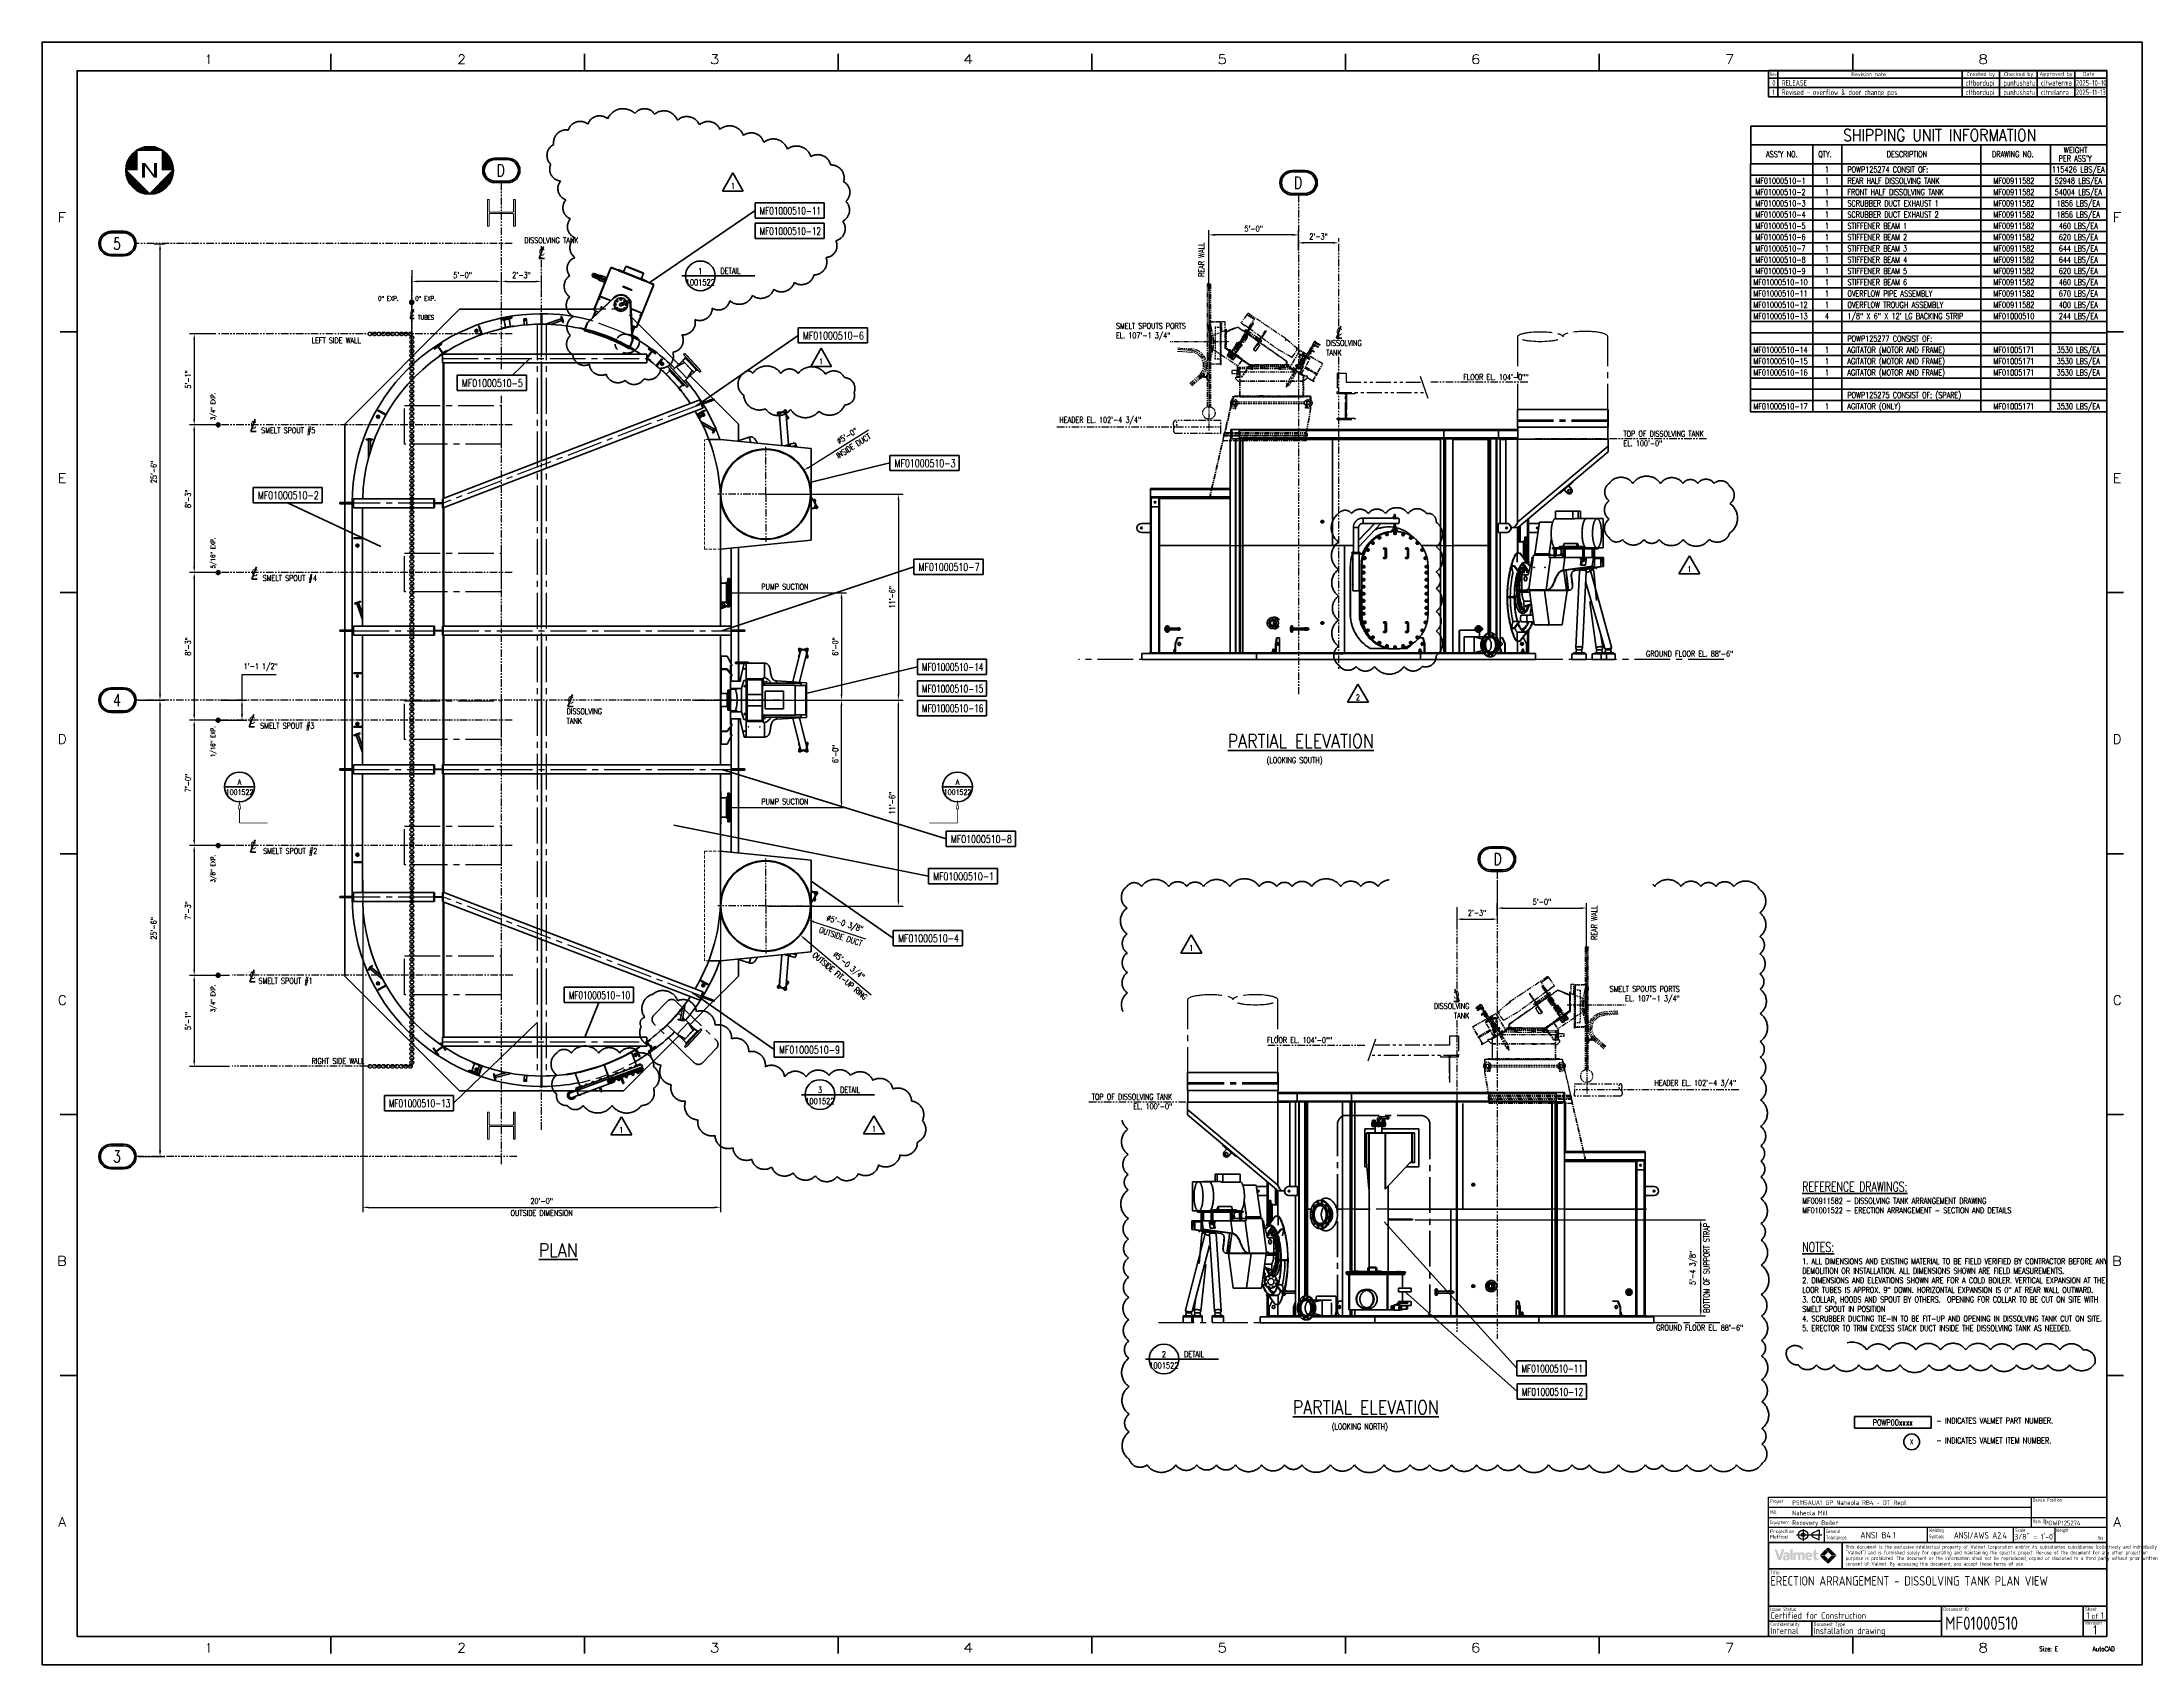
# Model space of a CAD drawing. Header units: inches. Extents: x 0 to 1408, y 0 to 1088.
import ezdxf
from ezdxf.enums import TextEntityAlignment as Align

# ---------------------------------------------------------------- set-up
doc = ezdxf.new("R2010")
doc.units = ezdxf.units.IN
doc.header["$LTSCALE"] = 32
doc.header["$MEASUREMENT"] = 0
for name, pattern in [('CENTER', [2, 1.25, -0.25, 0.25, -0.25]), ('CENTER2', [1.125, 0.75, -0.125, 0.125, -0.125]), ('HIDDEN', [0.375, 0.25, -0.125]), ('PHANTOM2', [1.25, 0.625, -0.125, 0.125, -0.125, 0.125, -0.125])]:
    doc.linetypes.add(name, pattern=pattern)
for name, color, linetype, lineweight in [('AM_0', 7, 'Continuous', 50), ('AM_3', 6, 'HIDDEN', 25), ('AM_5', 92, 'Continuous', 25), ('AM_6', 140, 'Continuous', 35), ('AM_7', 142, 'CENTER', 25), ('AM_BOR', 255, 'Continuous', 50), ('Equipment-AM_0', 7, 'Continuous', 50), ('Equipment-AM_11', 92, 'PHANTOM2', 25), ('Equipment-AM_3', 6, 'HIDDEN', 25), ('Equipment-AM_5', 92, 'Continuous', 25), ('Equipment-AM_6', 140, 'Continuous', 35), ('Equipment-AM_7', 142, 'CENTER', 25), ('Layout-AM_11', 92, 'PHANTOM2', 25), ('Layout-AM_6', 140, 'Continuous', 35), ('Layout-AM_7', 142, 'CENTER', 25)]:
    doc.layers.add(name, color=color, linetype=linetype, lineweight=lineweight)
doc.layers.add('Valmet text', color=9, linetype='Continuous')
for name, color, linetype, true_color in [('Valmet_logo_color_gray_solid', 7, 'Continuous', 0x4c4d4f), ('Valmet_logo_color_green_solid', 7, 'Continuous', 0x50b948), ('Valmet_logo_color_lightgray_solid', 7, 'Continuous', 0xbdbdbd)]:
    doc.layers.add(name, color=color, linetype=linetype, true_color=true_color)
doc.styles.add('ACISOTS', font='isocp.shx', dxfattribs={"width": 0.75, "height": 1})
doc.styles.add('ROMAND', font='romand')
doc.styles.add('simplex', font='simplex.shx', dxfattribs={"width": 0.75})
doc.styles.add('SLDTEXTSTYLE0', font='ISOCP', dxfattribs={"width": 0.96})
doc.styles.get("Standard").update_dxf_attribs({"font": 'ROMANS.SHX', "width": 0.7})
doc.linetypes.add('Amzigzag2', pattern='A,0.0001,[136,genltshp.shx,S=0.0016,R=0,X=0,Y=0],-0.44', length=0.4401)
doc.dimstyles.new('METSOPOWER_ANSI$7', dxfattribs={"dimscale": 24, "dimtxt": 0.12, "dimasz": 0.12, "dimexe": 0.1, "dimexo": 0.05, "dimgap": 0.06, "dimtad": 1, "dimtoh": 1, "dimzin": 12, "dimdsep": 46, "dimlunit": 3, "dimtxsty": 'Standard', "dimcen": 0, "dimclrd": 256, "dimclre": 256, "dimclrt": 140, "dimadec": 0, "dimazin": 2, "dimtp": 0.1, "dimtm": 0.1, "dimtfac": 0.71, "dimtmove": 0, "dimatfit": 3, "dimfxl": 1, "dimtzin": 7, "dimlwd": -1, "dimlwe": -1, "dimarcsym": 1})
doc.dimstyles.new('VALMET_ANSI$0', dxfattribs={"dimscale": 48, "dimtxt": 0.12, "dimasz": 0.12, "dimexe": 0.1, "dimexo": 0.05, "dimgap": 0.06, "dimtad": 1, "dimtoh": 1, "dimdec": 5, "dimzin": 7, "dimdsep": 46, "dimlunit": 4, "dimtxsty": 'Standard', "dimcen": 0, "dimclrd": 256, "dimclre": 256, "dimclrt": 140, "dimadec": 0, "dimazin": 2, "dimtp": 0.1, "dimtm": 0.1, "dimtfac": 0.71, "dimtdec": 5, "dimtofl": 0, "dimtmove": 0, "dimatfit": 3, "dimfxl": 1, "dimfrac": 2, "dimtolj": 1, "dimtzin": 7, "dimlwd": -1, "dimlwe": -1, "dimarcsym": 1})
doc.dimstyles.new('VALMET_ANSI$3', dxfattribs={"dimtxt": 0.12, "dimasz": 0.12, "dimexe": 0.1, "dimexo": 0.05, "dimgap": 0.06, "dimtad": 1, "dimdec": 5, "dimzin": 7, "dimdsep": 46, "dimlunit": 4, "dimtxsty": 'Standard', "dimcen": 0, "dimclrd": 256, "dimclre": 256, "dimclrt": 140, "dimadec": 0, "dimazin": 2, "dimtp": 0.1, "dimtm": 0.1, "dimtfac": 0.71, "dimtdec": 5, "dimtofl": 0, "dimtmove": 0, "dimatfit": 0, "dimfxl": 1, "dimfrac": 2, "dimtolj": 1, "dimtzin": 7, "dimlwd": -1, "dimlwe": -1, "dimarcsym": 1})

# ---------------------------------------------------------------- blocks, each defined once
blk = doc.blocks.new('PE_FR_E')
at = {"layer": 'AM_BOR'}
for p, q in [((153.8, 848.3), (153.8, 857.3)), ((288.8, 848.3), (288.8, 857.3)), ((423.7, 848.3), (423.7, 857.3)), ((558.7, 848.3), (558.7, 857.3)), ((693.7, 848.3), (693.7, 857.3)), ((828.7, 848.3), (828.7, 857.3)), ((963.7, 848.3), (963.7, 857.3)), ((18.7, 709.4), (9.7, 709.4)), ((1098.8, 709.4), (1107.8, 709.4)), ((18.7, 570.6), (9.7, 570.6)), ((1098.8, 570.6), (1107.8, 570.6)), ((18.7, 431.7), (9.7, 431.7)), ((1098.8, 431.7), (1107.8, 431.7)), ((18.7, 292.9), (9.7, 292.9)), ((1098.8, 292.9), (1107.8, 292.9)), ((18.7, 154.1), (9.7, 154.1)), ((1098.8, 154.1), (1107.8, 154.1)), ((153.8, 15.2), (153.8, 6.2)), ((288.8, 15.2), (288.8, 6.2)), ((423.7, 15.2), (423.7, 6.2)), ((558.7, 15.2), (558.7, 6.2)), ((693.7, 15.2), (693.7, 6.2)), ((828.7, 15.2), (828.7, 6.2)), ((963.7, 15.2), (963.7, 6.2))]:
    blk.add_line(p, q, dxfattribs=at)
at = {"layer": 'AM_BOR', "color": 9}
blk.add_lwpolyline([(0, 0), (1117.6, 0), (1117.6, 863.6), (0, 863.6)], close=True, dxfattribs=at)
at = {"layer": 'AM_BOR'}
blk.add_lwpolyline([(18.7, 15.2), (1098.8, 15.2), (1098.8, 848.3), (18.7, 848.3)], close=True, dxfattribs=at)
at = {"layer": 'AM_BOR', "style": 'simplex'}
for s, width, p in [('1', 0.659341, (88.7, 851.9)), ('2', 1.052632, (223.3, 851.9)), ('3', 1.22807, (358, 851.9)), ('4', 1.263158, (492.9, 851.9)), ('5', 1.157895, (628.1, 851.9)), ('6', 1.22807, (763, 851.9)), ('7', 1.105263, (898.2, 851.9)), ('8', 1.2, (1033.1, 851.9)), ('F', 1.203884, (10.6, 767.8)), ('F', 1.203884, (1104.2, 767.8)), ('E', 1.148148, (10.7, 629)), ('E', 1.148148, (1104.3, 629)), ('D', 1.033333, (10.8, 490.2)), ('D', 1.033333, (1104.4, 490.2)), ('C', 1.05, (10.8, 351.3)), ('C', 1.05, (1104.4, 351.3)), ('B', 1.166667, (10.6, 212.5)), ('B', 1.166667, (1104.2, 212.5)), ('A', 1.063492, (10.8, 73.7)), ('A', 1.063492, (1104.4, 73.7)), ('1', 0.659341, (88.7, 6.7)), ('2', 1.052632, (223.3, 6.7)), ('3', 1.22807, (358, 6.7)), ('4', 1.263158, (492.9, 6.7)), ('5', 1.157895, (628.1, 6.7)), ('6', 1.22807, (763, 6.7)), ('7', 1.105263, (898.2, 6.7)), ('8', 1.2, (1033.1, 6.7))]:
    blk.add_text(s, height=5, dxfattribs=dict(at, width=width)).set_placement(p, align=Align.CENTER)
at = {"layer": 'AM_BOR', "color": 9, "lineweight": 50, "char_height": 2.5, "attachment_point": 1}
for s, width, insert in [('Size: E', 17.06, (1063, 9.8)), ('AutoCAD', 9.94, (1091.4, 9.8))]:
    blk.add_mtext_dynamic_manual_height_columns(s, width=width, gutter_width=0.875, heights=[0], dxfattribs=dict(at, insert=insert))
at = {"layer": 'AM_BOR', "width": 0.9, "flags": 9}
blk.add_attdef('PENSTYLE', text='', height=1, dxfattribs=at).set_placement((1117, 0.3), align=Align.BOTTOM_RIGHT)
blk = doc.blocks.new('SW_NOTE_2')
at = {"color": 0, "linetype": 'Continuous', "lineweight": 0, "char_height": 2, "attachment_point": 1, "style": 'SLDTEXTSTYLE0'}
for s, insert in [('Projection', (0, 2.6)), ('Method', (0, -0.3))]:
    blk.add_mtext(s, dxfattribs=dict(at, insert=insert))
blk = doc.blocks.new('PE_PROJECT')
at = {"color": 7, "linetype": 'Continuous', "lineweight": 25}
for p, q in [((-180, 8), (-180, 24)), ((-180, 24), (0, 24)), ((-40, 8), (-40, 24)), ((0, 8), (0, 24)), ((-180, 18.7), (-40, 18.7)), ((-180, 13.3), (-40, 13.3)), ((-40, 13.3), (0, 13.3)), ((-180, 8), (0, 8)), ((-180, 8), (0, 8)), ((-180, 0), (-180, 8)), ((-180, 0), (0, 0)), ((-180, 0), (0, 0)), ((-150.2, 0), (-150.2, 8)), ((-95.4, 0), (-95.4, 8)), ((-49.6, 0), (-49.6, 8)), ((-27.5, 0), (-27.5, 8)), ((0, 0), (0, 8)), ((0, 0), (0, 8))]:
    blk.add_line(p, q, dxfattribs=at)
at = {"layer": 'Valmet text', "color": 9}
for p, q in [((-165.1, 4), (-151.7, 4)), ((-161.6, 7), (-161.6, 0.9)), ((-156.8, 4.9), (-153, 6.6)), ((-156.8, 4), (-156.8, 4.9)), ((-156.8, 4), (-156.8, 3.1)), ((-156.8, 3.1), (-153, 1.4)), ((-153, 6.6), (-153, 4)), ((-153, 1.4), (-153, 4))]:
    blk.add_line(p, q, dxfattribs=at)
for radius in [2.56, 0.927]:
    blk.add_circle((-161.6, 4), radius, dxfattribs=at)
blk.add_blockref('SW_NOTE_2', (-179.2, 4.3), dxfattribs=at)
at = {"layer": 'AM_BOR', "color": 9, "style": 'ACISOTS', "flags": 3}
blk.add_attdef('VERSION', (-16.3, -5.7), '', height=2.5, dxfattribs=at)
at = {"layer": 'Valmet text', "color": 9, "style": 'ACISOTS'}
for s, height, width, p in [('Device Position', 2, 0.75, (-39.4, 21.6)), ('ANSI B4.1', 3.5, 0.9, (-131.2, 2.1))]:
    blk.add_text(s, height=height, dxfattribs=dict(at, width=width)).set_placement(p)
for s, insert, char_height, attachment_point in [('Project', (-179.2, 22.9), 2, 1), ('Mill', (-179.2, 17), 2, 1), ('Equipment', (-179.2, 11.7), 2, 1), ('Item ID', (-39.4, 12.2), 2, 1), ('General \\PTolerances', (-149.5, 6.9), 2, 1), ('Welding \\PSymbols', (-94.7, 7.5), 2, 1), ('ANSI/AWS A2.4', (-81.4, 5.5), 3.5, 1), ('Scale', (-48.7, 7.5), 2, 1), ('Ibs', (-1.8, 3.4), 2, 3)]:
    blk.add_mtext(s, dxfattribs=dict(at, insert=insert, char_height=char_height, attachment_point=attachment_point))
at = {"layer": 'Valmet text', "color": 132, "insert": (-27.1, 7.5), "char_height": 2, "attachment_point": 1, "style": 'ACISOTS'}
blk.add_mtext('Weight', dxfattribs=at)
at = {"layer": 'Valmet text', "color": 9, "style": 'ACISOTS', "width": 0.9}
for tag, p, height in [('PROJECT_FULL_NAME', (-167.4, 19.9), 2.5), ('MILL_NAME', (-167.4, 14.4), 2.5), ('EQUIPMENT_TYPE', (-167.4, 9.2), 2.5), ('D_P_1', (-39.5, 19.5), 2), ('D_P_2', (-39.5, 16.8), 2), ('D_P_3', (-39.5, 14), 2)]:
    blk.add_attdef(tag, p, '', height=height, dxfattribs=at)
blk.add_attdef('ITEM_ID', text='', height=2.5, dxfattribs=at).set_placement((-23.6, 10.3), align=Align.MIDDLE)
blk.add_attdef('GEN-TITLE-SCA', text='', height=3, dxfattribs=at).set_placement((-38.1, 1.5), align=Align.CENTER)
blk.add_attdef('WEIGHT', text='', height=3, dxfattribs=at).set_placement((-7.6, 1.3), align=Align.RIGHT)
blk = doc.blocks.new('VALMET_LOGO_Colour')
at = {"layer": 'Valmet_logo_color_gray_solid'}
h = blk.add_hatch(color=256, dxfattribs=at)
h.dxf.hatch_style = 1
edge = h.paths.add_edge_path()
edge.add_spline(control_points=[(-11.8, -2.2), (-11.3, -1.1), (-10.4, 1.7), (-10.1, 2.9)], knot_values=[7, 7, 7, 7, 8, 8, 8, 8], degree=3, periodic=0)
edge.add_spline(control_points=[(-10.1, 2.9), (-10.1, 2.9), (-11.3, 2.9), (-11.3, 2.9)], knot_values=[8, 8, 8, 8, 9, 9, 9, 9], degree=3, periodic=0)
edge.add_spline(control_points=[(-11.3, 2.9), (-11.5, 2.1), (-12.1, 0.1), (-12.4, -0.7)], knot_values=[9, 9, 9, 9, 10, 10, 10, 10], degree=3, periodic=0)
edge.add_spline(control_points=[(-12.4, -0.7), (-12.6, 0.1), (-13.2, 1.8), (-13.5, 2.7)], knot_values=[0, 0, 0, 0, 1, 1, 1, 1], degree=3, periodic=0)
edge.add_spline(control_points=[(-13.5, 2.7), (-13.5, 2.8), (-13.6, 2.9), (-13.8, 2.9)], knot_values=[1, 1, 1, 1, 2, 2, 2, 2], degree=3, periodic=0)
edge.add_line((-13.8, 2.9), (-14.9, 2.9))
edge.add_spline(control_points=[(-14.9, 2.9), (-14.9, 2.9), (-14.9, 2.9), (-14.9, 2.9)], knot_values=[3, 3, 3, 3, 4, 4, 4, 4], degree=3, periodic=0)
edge.add_spline(control_points=[(-14.9, 2.9), (-14.9, 2.9), (-14.7, 2.8), (-14.5, 2.3)], knot_values=[4, 4, 4, 4, 5, 5, 5, 5], degree=3, periodic=0)
edge.add_spline(control_points=[(-14.5, 2.3), (-14.2, 1.3), (-13.4, -1.3), (-13.1, -2.2)], knot_values=[5, 5, 5, 5, 6, 6, 6, 6], degree=3, periodic=0)
edge.add_spline(control_points=[(-13.1, -2.2), (-13.1, -2.2), (-11.8, -2.2), (-11.8, -2.2)], knot_values=[6, 6, 6, 6, 7, 7, 7, 7], degree=3, periodic=0)
edge = h.paths.add_edge_path()
edge.add_spline(control_points=[(-7.5, -2), (-7.5, -2), (-7.5, 0.1), (-7.5, 0.1)], knot_values=[0, 0, 0, 0, 1, 1, 1, 1], degree=3, periodic=0)
edge.add_spline(control_points=[(-7.5, 0.1), (-7.5, 1.2), (-8, 1.5), (-9.1, 1.5)], knot_values=[1, 1, 1, 1, 2, 2, 2, 2], degree=3, periodic=0)
edge.add_spline(control_points=[(-9.1, 1.5), (-9.7, 1.5), (-9.8, 1.5), (-10.2, 1.4)], knot_values=[2, 2, 2, 2, 3, 3, 3, 3], degree=3, periodic=0)
edge.add_spline(control_points=[(-10.2, 1.4), (-10.2, 1.4), (-10.5, 0.5), (-10.5, 0.5)], knot_values=[3, 3, 3, 3, 4, 4, 4, 4], degree=3, periodic=0)
edge.add_spline(control_points=[(-10.5, 0.5), (-10.2, 0.6), (-9.8, 0.6), (-9.4, 0.6)], knot_values=[4, 4, 4, 4, 5, 5, 5, 5], degree=3, periodic=0)
edge.add_spline(control_points=[(-9.4, 0.6), (-8.7, 0.6), (-8.6, 0.5), (-8.6, 0)], knot_values=[5, 5, 5, 5, 6, 6, 6, 6], degree=3, periodic=0)
edge.add_spline(control_points=[(-8.6, 0), (-8.8, 0), (-9.1, 0.1), (-9.4, 0.1)], knot_values=[6, 6, 6, 6, 7, 7, 7, 7], degree=3, periodic=0)
edge.add_spline(control_points=[(-9.4, 0.1), (-10.3, 0.1), (-10.8, -0.1), (-10.8, -1.1)], knot_values=[7, 7, 7, 7, 8, 8, 8, 8], degree=3, periodic=0)
edge.add_spline(control_points=[(-10.8, -1.1), (-10.8, -2.1), (-10.5, -2.3), (-9.3, -2.3)], knot_values=[8, 8, 8, 8, 9, 9, 9, 9], degree=3, periodic=0)
edge.add_spline(control_points=[(-9.3, -2.3), (-8.7, -2.3), (-8, -2.2), (-7.5, -2)], knot_values=[9, 9, 9, 9, 10, 10, 10, 10], degree=3, periodic=0)
edge = h.paths.add_edge_path(flags=16)
edge.add_spline(control_points=[(-9.2, -1.5), (-9.6, -1.5), (-9.7, -1.4), (-9.7, -1.1)], knot_values=[1, 1, 1, 1, 2, 2, 2, 2], degree=3, periodic=0)
edge.add_spline(control_points=[(-9.7, -1.1), (-9.7, -0.7), (-9.5, -0.7), (-9.2, -0.7)], knot_values=[2, 2, 2, 2, 3, 3, 3, 3], degree=3, periodic=0)
edge.add_spline(control_points=[(-9.2, -0.7), (-8.9, -0.7), (-8.7, -0.7), (-8.6, -0.7)], knot_values=[3, 3, 3, 3, 4, 4, 4, 4], degree=3, periodic=0)
edge.add_spline(control_points=[(-8.6, -0.7), (-8.6, -0.7), (-8.6, -1.4), (-8.6, -1.4)], knot_values=[4, 4, 4, 4, 5, 5, 5, 5], degree=3, periodic=0)
edge.add_spline(control_points=[(-8.6, -1.4), (-8.7, -1.5), (-9, -1.5), (-9.2, -1.5)], knot_values=[0, 0, 0, 0, 1, 1, 1, 1], degree=3, periodic=0)
edge = h.paths.add_edge_path()
edge.add_spline(control_points=[(-6.1, -1.2), (-6.1, -1.2), (-6.1, 2.9), (-6.1, 2.9)], knot_values=[4, 4, 4, 4, 5, 5, 5, 5], degree=3, periodic=0)
edge.add_spline(control_points=[(-6.1, 2.9), (-6.1, 2.9), (-7.2, 2.9), (-7.2, 2.9)], knot_values=[0, 0, 0, 0, 1, 1, 1, 1], degree=3, periodic=0)
edge.add_spline(control_points=[(-7.2, 2.9), (-7.2, 2.9), (-7.2, -1.2), (-7.2, -1.2)], knot_values=[1, 1, 1, 1, 2, 2, 2, 2], degree=3, periodic=0)
edge.add_spline(control_points=[(-7.2, -1.2), (-7.2, -2.5), (-5.9, -2.3), (-5.9, -2.3)], knot_values=[2, 2, 2, 2, 3, 3, 3, 3], degree=3, periodic=0)
edge.add_spline(control_points=[(-5.9, -2.3), (-6.1, -2), (-6.1, -1.5), (-6.1, -1.2)], knot_values=[3, 3, 3, 3, 4, 4, 4, 4], degree=3, periodic=0)
edge = h.paths.add_edge_path()
edge.add_spline(control_points=[(-4.6, -2.2), (-4.6, -2.2), (-4.6, 0.5), (-4.6, 0.5)], knot_values=[17, 17, 17, 17, 18, 18, 18, 18], degree=3, periodic=0)
edge.add_spline(control_points=[(-4.6, 0.5), (-4.5, 0.5), (-4.3, 0.5), (-4.1, 0.5)], knot_values=[0, 0, 0, 0, 1, 1, 1, 1], degree=3, periodic=0)
edge.add_spline(control_points=[(-4.1, 0.5), (-3.6, 0.5), (-3.5, 0.4), (-3.5, -0.3)], knot_values=[1, 1, 1, 1, 2, 2, 2, 2], degree=3, periodic=0)
edge.add_spline(control_points=[(-3.5, -0.3), (-3.5, -0.3), (-3.5, -2.2), (-3.5, -2.2)], knot_values=[2, 2, 2, 2, 3, 3, 3, 3], degree=3, periodic=0)
edge.add_spline(control_points=[(-3.5, -2.2), (-3.5, -2.2), (-2.4, -2.2), (-2.4, -2.2)], knot_values=[3, 3, 3, 3, 4, 4, 4, 4], degree=3, periodic=0)
edge.add_spline(control_points=[(-2.4, -2.2), (-2.4, -2.2), (-2.4, -0.2), (-2.4, -0.2)], knot_values=[4, 4, 4, 4, 5, 5, 5, 5], degree=3, periodic=0)
edge.add_spline(control_points=[(-2.4, -0.2), (-2.4, 0.1), (-2.5, 0.3), (-2.5, 0.5)], knot_values=[5, 5, 5, 5, 6, 6, 6, 6], degree=3, periodic=0)
edge.add_spline(control_points=[(-2.5, 0.5), (-2.3, 0.5), (-2.1, 0.5), (-2, 0.5)], knot_values=[6, 6, 6, 6, 7, 7, 7, 7], degree=3, periodic=0)
edge.add_spline(control_points=[(-2, 0.5), (-1.5, 0.5), (-1.4, 0.4), (-1.4, -0.3)], knot_values=[7, 7, 7, 7, 8, 8, 8, 8], degree=3, periodic=0)
edge.add_spline(control_points=[(-1.4, -0.3), (-1.4, -0.3), (-1.4, -2.2), (-1.4, -2.2)], knot_values=[8, 8, 8, 8, 9, 9, 9, 9], degree=3, periodic=0)
edge.add_spline(control_points=[(-1.4, -2.2), (-1.3, -2.2), (-0.3, -2.2), (-0.3, -2.2)], knot_values=[9, 9, 9, 9, 10, 10, 10, 10], degree=3, periodic=0)
edge.add_spline(control_points=[(-0.3, -2.2), (-0.3, -2.2), (-0.3, -0.2), (-0.3, -0.2)], knot_values=[10, 10, 10, 10, 11, 11, 11, 11], degree=3, periodic=0)
edge.add_spline(control_points=[(-0.3, -0.2), (-0.3, 1.1), (-0.7, 1.5), (-1.7, 1.5)], knot_values=[11, 11, 11, 11, 12, 12, 12, 12], degree=3, periodic=0)
edge.add_spline(control_points=[(-1.7, 1.5), (-2.1, 1.5), (-2.6, 1.4), (-3, 1.3)], knot_values=[12, 12, 12, 12, 13, 13, 13, 13], degree=3, periodic=0)
edge.add_spline(control_points=[(-3, 1.3), (-3.2, 1.4), (-3.5, 1.5), (-3.9, 1.5)], knot_values=[13, 13, 13, 13, 14, 14, 14, 14], degree=3, periodic=0)
edge.add_spline(control_points=[(-3.9, 1.5), (-4.5, 1.5), (-5.2, 1.4), (-5.7, 1.2)], knot_values=[14, 14, 14, 14, 15, 15, 15, 15], degree=3, periodic=0)
edge.add_spline(control_points=[(-5.7, 1.2), (-5.7, 1.2), (-5.7, -2.2), (-5.7, -2.2)], knot_values=[15, 15, 15, 15, 16, 16, 16, 16], degree=3, periodic=0)
edge.add_spline(control_points=[(-5.7, -2.2), (-5.7, -2.2), (-4.6, -2.2), (-4.6, -2.2)], knot_values=[16, 16, 16, 16, 17, 17, 17, 17], degree=3, periodic=0)
edge = h.paths.add_edge_path()
edge.add_spline(control_points=[(3.3, -0.7), (3.4, 1.1), (2.8, 1.5), (1.6, 1.5)], knot_values=[7, 7, 7, 7, 8, 8, 8, 8], degree=3, periodic=0)
edge.add_spline(control_points=[(1.6, 1.5), (0.6, 1.5), (-0.1, 1.1), (-0.1, -0.4)], knot_values=[0, 0, 0, 0, 1, 1, 1, 1], degree=3, periodic=0)
edge.add_spline(control_points=[(-0.1, -0.4), (-0.1, -1.9), (0.7, -2.3), (1.7, -2.3)], knot_values=[1, 1, 1, 1, 2, 2, 2, 2], degree=3, periodic=0)
edge.add_spline(control_points=[(1.7, -2.3), (2.1, -2.3), (2.7, -2.2), (3, -2.1)], knot_values=[2, 2, 2, 2, 3, 3, 3, 3], degree=3, periodic=0)
edge.add_spline(control_points=[(3, -2.1), (3, -2.1), (2.9, -1.3), (2.9, -1.3)], knot_values=[3, 3, 3, 3, 4, 4, 4, 4], degree=3, periodic=0)
edge.add_spline(control_points=[(2.9, -1.3), (2.6, -1.4), (2.1, -1.4), (1.9, -1.4)], knot_values=[4, 4, 4, 4, 5, 5, 5, 5], degree=3, periodic=0)
edge.add_spline(control_points=[(1.9, -1.4), (1.3, -1.4), (1.1, -1.3), (1.1, -0.7)], knot_values=[5, 5, 5, 5, 6, 6, 6, 6], degree=3, periodic=0)
edge.add_spline(control_points=[(1.1, -0.7), (1.1, -0.7), (3.3, -0.7), (3.3, -0.7)], knot_values=[6, 6, 6, 6, 7, 7, 7, 7], degree=3, periodic=0)
edge = h.paths.add_edge_path(flags=16)
edge.add_spline(control_points=[(2.3, 0.1), (2.3, 0.1), (1.1, 0.1), (1.1, 0.1)], knot_values=[0, 0, 0, 0, 1, 1, 1, 1], degree=3, periodic=0)
edge.add_spline(control_points=[(1.1, 0.1), (1.1, 0.5), (1.3, 0.7), (1.7, 0.7)], knot_values=[1, 1, 1, 1, 2, 2, 2, 2], degree=3, periodic=0)
edge.add_spline(control_points=[(1.7, 0.7), (2.1, 0.7), (2.3, 0.6), (2.3, 0.1)], knot_values=[2, 2, 2, 2, 3, 3, 3, 3], degree=3, periodic=0)
edge = h.paths.add_edge_path()
edge.add_spline(control_points=[(5.1, -0.9), (5.1, -0.9), (5.1, 0.5), (5.1, 0.5)], knot_values=[15, 15, 15, 15, 16, 16, 16, 16], degree=3, periodic=0)
edge.add_spline(control_points=[(5.1, 0.5), (5.1, 0.5), (6.2, 0.5), (6.2, 0.5)], knot_values=[16, 16, 16, 16, 17, 17, 17, 17], degree=3, periodic=0)
edge.add_spline(control_points=[(6.2, 0.5), (6.2, 0.5), (6.2, 1.4), (6.2, 1.4)], knot_values=[0, 0, 0, 0, 1, 1, 1, 1], degree=3, periodic=0)
edge.add_spline(control_points=[(6.2, 1.4), (6.2, 1.4), (5.1, 1.4), (5.1, 1.4)], knot_values=[1, 1, 1, 1, 2, 2, 2, 2], degree=3, periodic=0)
edge.add_spline(control_points=[(5.1, 1.4), (5.1, 1.4), (5.1, 2), (5.1, 2)], knot_values=[2, 2, 2, 2, 3, 3, 3, 3], degree=3, periodic=0)
edge.add_spline(control_points=[(5.1, 2), (5.1, 2.6), (5.1, 2.9), (5.1, 2.9)], knot_values=[3, 3, 3, 3, 4, 4, 4, 4], degree=3, periodic=0)
edge.add_spline(control_points=[(5.1, 2.9), (5.1, 2.9), (4, 2.8), (4, 2)], knot_values=[4, 4, 4, 4, 5, 5, 5, 5], degree=3, periodic=0)
edge.add_spline(control_points=[(4, 2), (4, 2), (4, 1.4), (4, 1.4)], knot_values=[5, 5, 5, 5, 6, 6, 6, 6], degree=3, periodic=0)
edge.add_spline(control_points=[(4, 1.4), (4, 1.4), (3.4, 1.4), (3.4, 1.4)], knot_values=[6, 6, 6, 6, 7, 7, 7, 7], degree=3, periodic=0)
edge.add_spline(control_points=[(3.4, 1.4), (3.4, 1.4), (3.4, 0.5), (3.4, 0.5)], knot_values=[7, 7, 7, 7, 8, 8, 8, 8], degree=3, periodic=0)
edge.add_spline(control_points=[(3.4, 0.5), (3.4, 0.5), (4, 0.5), (4, 0.5)], knot_values=[8, 8, 8, 8, 9, 9, 9, 9], degree=3, periodic=0)
edge.add_spline(control_points=[(4, 0.5), (4, 0.5), (4, -1), (4, -1)], knot_values=[9, 9, 9, 9, 10, 10, 10, 10], degree=3, periodic=0)
edge.add_spline(control_points=[(4, -1), (4, -2.1), (4.4, -2.3), (5.2, -2.3)], knot_values=[10, 10, 10, 10, 11, 11, 11, 11], degree=3, periodic=0)
edge.add_spline(control_points=[(5.2, -2.3), (5.6, -2.3), (6, -2.3), (6.3, -2.1)], knot_values=[11, 11, 11, 11, 12, 12, 12, 12], degree=3, periodic=0)
edge.add_spline(control_points=[(6.3, -2.1), (6.3, -2.1), (6.1, -1.3), (6.1, -1.3)], knot_values=[12, 12, 12, 12, 13, 13, 13, 13], degree=3, periodic=0)
edge.add_spline(control_points=[(6.1, -1.3), (6, -1.4), (5.8, -1.4), (5.6, -1.4)], knot_values=[13, 13, 13, 13, 14, 14, 14, 14], degree=3, periodic=0)
edge.add_spline(control_points=[(5.6, -1.4), (5.2, -1.4), (5.1, -1.3), (5.1, -0.9)], knot_values=[14, 14, 14, 14, 15, 15, 15, 15], degree=3, periodic=0)
at = {"layer": 'Valmet_logo_color_green_solid'}
h = blk.add_hatch(color=256, dxfattribs=at)
h.dxf.hatch_style = 1
edge = h.paths.add_edge_path()
edge.add_spline(control_points=[(11.5, -3.5), (11.5, -3.5), (14.9, -0.1), (14.9, -0.1)], knot_values=[3, 3, 3, 3, 4, 4, 4, 4], degree=3, periodic=0)
edge.add_spline(control_points=[(14.9, -0.1), (14.9, -0.1), (12.5, -0.1), (12.5, -0.1)], knot_values=[4, 4, 4, 4, 5, 5, 5, 5], degree=3, periodic=0)
edge.add_spline(control_points=[(12.5, -0.1), (12.5, -0.1), (9.7, -2.9), (9.7, -2.9)], knot_values=[0, 0, 0, 0, 1, 1, 1, 1], degree=3, periodic=0)
edge.add_spline(control_points=[(9.7, -2.9), (9.7, -2.9), (10.3, -3.5), (10.3, -3.5)], knot_values=[1, 1, 1, 1, 2, 2, 2, 2], degree=3, periodic=0)
edge.add_spline(control_points=[(10.3, -3.5), (10.9, -4.1), (11.5, -3.5), (11.5, -3.5)], knot_values=[2, 2, 2, 2, 3, 3, 3, 3], degree=3, periodic=0)
edge = h.paths.add_edge_path()
edge.add_spline(control_points=[(14.9, 0.1), (14.9, 0.1), (11.5, 3.5), (11.5, 3.5)], knot_values=[0, 0, 0, 0, 1, 1, 1, 1], degree=3, periodic=0)
edge.add_spline(control_points=[(11.5, 3.5), (11.5, 3.5), (10.9, 4.1), (10.3, 3.5)], knot_values=[1, 1, 1, 1, 2, 2, 2, 2], degree=3, periodic=0)
edge.add_spline(control_points=[(10.3, 3.5), (10.3, 3.5), (9.7, 2.9), (9.7, 2.9)], knot_values=[2, 2, 2, 2, 3, 3, 3, 3], degree=3, periodic=0)
edge.add_spline(control_points=[(9.7, 2.9), (9.7, 2.9), (12.5, 0.1), (12.5, 0.1)], knot_values=[3, 3, 3, 3, 4, 4, 4, 4], degree=3, periodic=0)
edge.add_spline(control_points=[(12.5, 0.1), (12.5, 0.1), (14.9, 0.1), (14.9, 0.1)], knot_values=[4, 4, 4, 4, 5, 5, 5, 5], degree=3, periodic=0)
at = {"layer": 'Valmet_logo_color_lightgray_solid'}
h = blk.add_hatch(color=256, dxfattribs=at)
h.dxf.hatch_style = 1
h.paths.add_polyline_path([(10.8, 1.6), (9.6, 2.9), (6.9, 0.1), (9.3, 0.1)])
h.paths.add_polyline_path([(9.3, -0.1), (6.9, -0.1), (9.6, -2.9), (10.8, -1.6)])
blk = doc.blocks.new('PE_TITLE')
at = {"layer": 'AM_BOR', "color": 7}
for p, q in [((-180, 0), (-180, 50)), ((-180, 50), (0, 50)), ((-140.8, 36), (-140.8, 50)), ((0, 0), (0, 50)), ((-180, 36), (0, 36)), ((0, 16), (-180, 16)), ((-88, 16), (-88, 0)), ((-12.5, 16), (-12.5, 0)), ((-88, 8), (-180, 8)), ((0, 0), (-180, 0)), ((-157, 0), (-157, 8)), ((0, 8.5), (-12.5, 8.5))]:
    blk.add_line(p, q, dxfattribs=at)
at = {"layer": 'AM_BOR', "xscale": 1.111439157085467, "yscale": 1.111439157085467, "zscale": 1.111439157085467}
blk.add_blockref('VALMET_LOGO_Colour', (-160.4, 43), dxfattribs=at)
at = {"color": 8, "width": 0.9}
for tag, p, height, flags in [('ITEM', (-40.5, 12.9), 2.5, 9), ('COMMODITY_CODE', (-179.3, -2.6), 1.5, 1), ('REFERENCE_ITEM', (-162.2, -2.8), 1.5, 1), ('PURCHASE_STATISTICS_GROUP', (-146.9, -2.8), 1.5, 1), ('CUSTOMER_BOM_TYPE', (-119.3, -2.8), 1.5, 1), ('ITEM_GROUP', (-98.7, -2.8), 1.5, 1), ('PARENT_ITEM_ID', (-87.2, -2.8), 1.5, 1), ('PARENT_REVISION', (-71, -3.1), 1.5, 1), ('TECHNICAL_DESIGNATION', (-54.5, -3.1), 1.5, 1), ('PROJNR', (-33.1, -3.1), 1.5, 1)]:
    blk.add_attdef(tag, p, '', height=height, dxfattribs=dict(at, flags=flags))
at = {"layer": 'AM_BOR', "color": 9, "style": 'ACISOTS', "width": 0.8}
for s, p in [('Title', (-179, 33)), ('Issue Status', (-179, 13.5)), ('Document ID', (-87, 13.5)), ('Sheet', (-11.5, 13.5)), ('Confidentiality', (-179, 5.5)), ('Document Type', (-156, 5.5)), ('Revision', (-11.5, 6.2))]:
    blk.add_text(s, height=2, dxfattribs=at).set_placement(p)
at = {"layer": 'AM_BOR', "color": 9, "style": 'ACISOTS', "width": 0.85}
blk.add_text('of', height=3, dxfattribs=at).set_placement((-6.2, 9.3), align=Align.CENTER)
at = {"layer": 'AM_BOR', "color": 9, "insert": (-139, 48.6), "char_height": 2, "width": 137.48, "attachment_point": 1, "line_spacing_factor": 0.9, "style": 'ACISOTS'}
blk.add_mtext('{\\W0.85;This document is the exclusive intellectual property of Valmet Corporation and/or its subsidiaries subsidiaries (collectively and individually "Valmet") and is furnished solely for operating and maintaining the specific project. Re-use of the document for any other project or purpose is prohibited. The document or the information shall not be reproduced, copied or disclosed to a third party without prior written consent of Valmet. By accessing this document, you accept these terms of use.}', dxfattribs=at)
at = {"layer": 'AM_BOR', "color": 7, "linetype": 'Continuous', "style": 'ACISOTS', "width": 0.9}
for tag, p in [('TITLE_ENG_R1', (-179, 27)), ('TITLE_OLANG_R1', (-179, 18.5)), ('TITLE_ENG_R2', (-89, 27)), ('TITLE_OLANG_R2', (-89, 18.5))]:
    blk.add_attdef(tag, p, '', height=5, dxfattribs=at)
at = {"layer": 'AM_BOR', "color": 9, "style": 'ACISOTS', "width": 0.85}
for tag, p in [('ISSUE_STATUS', (-179, 9.3)), ('CONFIDENTIALITY', (-179, 1.2)), ('DOC_TYPE', (-156, 1.2))]:
    blk.add_attdef(tag, p, '', height=3.5, dxfattribs=at)
at = {"layer": 'AM_BOR', "color": 9, "style": 'ACISOTS', "width": 0.9}
for tag, p in [('SHEET_X_OF', (-10, 9.3)), ('SHEET_NO', (-2.3, 9.3))]:
    blk.add_attdef(tag, text='', height=3.5, dxfattribs=at).set_placement(p, align=Align.CENTER)
at = {"layer": 'AM_BOR', "color": 7, "style": 'ACISOTS', "width": 0.9}
blk.add_attdef('DOC_ID', (-86, 3.5), '', height=7, dxfattribs=at)
blk.add_attdef('REVISION', text='', height=5, dxfattribs=at).set_placement((-6.2, 0.9), align=Align.CENTER)
at = {"layer": 'AM_BOR', "color": 9, "style": 'ACISOTS', "flags": 3}
blk.add_attdef('VERSION', (-14.9, -3.4), '', height=2.5, dxfattribs=at)
blk = doc.blocks.new('PE_REV')
at = {"layer": 'AM_BOR', "color": 7}
for p, q in [((-180, 0), (0, 0)), ((-180, 0), (-180, -14)), ((-175, 0), (-175, -14)), ((-77, 0), (-77, -14)), ((-57, 0), (-57, -14)), ((-37, 0), (-37, -14)), ((-17, 0), (-17, -14)), ((0, 0), (0, -14)), ((-180, -4), (0, -4)), ((-180, -9), (0, -9)), ((-180, -14), (0, -14))]:
    blk.add_line(p, q, dxfattribs=at)
at = {"layer": 'AM_BOR', "color": 9, "style": 'ACISOTS', "width": 0.75, "flags": 3}
blk.add_attdef('VERSION', (-15.1, -18.4), '', height=3, dxfattribs=at)
at = {"layer": 'Valmet text', "color": 9, "style": 'ACISOTS', "width": 0.8}
blk.add_text('Rev', height=2, dxfattribs=at).set_placement((-177.5, -2.9), align=Align.CENTER)
at = {"layer": 'Valmet text', "color": 9, "style": 'ACISOTS'}
for s, p in [('Revision note', (-126.7, -2.9)), ('Created by', (-67, -2.8)), ('Checked by', (-46.9, -2.8)), ('Approved by', (-27, -2.7)), ('Date', (-9.6, -2.7))]:
    blk.add_text(s, height=2, dxfattribs=at).set_placement(p, align=Align.CENTER)
at = {"layer": 'Valmet text', "color": 9, "style": 'ACISOTS', "width": 0.75}
for tag, p in [('REVF', (-178, -8)), ('REVL', (-178, -13)), ('REVNOTEF', (-173, -8)), ('REVNOTEL', (-173, -13)), ('REVDESF', (-75, -8)), ('REVDESL', (-75, -13)), ('REVCHEF', (-55, -8)), ('REVCHEL', (-55, -13)), ('REVAPPF', (-35, -8)), ('REVAPPL', (-35, -13)), ('REVDATEF', (-16.4, -8)), ('REVDATEL', (-16.4, -13))]:
    blk.add_attdef(tag, p, '', height=3, dxfattribs=at)
blk = doc.blocks.new('North_Arrow_Down')
at = {"color": 0, "linetype": 'ByBlock'}
blk.add_circle((0, 0), 0.5, dxfattribs=at)
for points in [[(-0.129, 0.483), (-0.129, 0.406), (-0.25, 0.433), (-0.25, 0.406)], [(-0.129, 0.483), (-0.129, 0.406), (0, 0.5), (0, 0.406)], [(0.129, 0.483), (0.129, 0.406), (0, 0.5), (0, 0.406)], [(0.129, 0.483), (0.129, 0.406), (0.25, 0.433), (0.25, 0.406)], [(-0.433, 0.25), (-0.433, 0.002), (-0.483, 0.129), (-0.5, 0.002)], [(-0.483, -0.129), (-0.41, -0.057), (-0.5, 0.002), (-0.469, 0.002)], [(-0.354, 0.354), (-0.354, 0.002), (-0.433, 0.25), (-0.433, 0.002)], [(-0.354, 0.354), (-0.354, 0.002), (-0.25, 0.433), (-0.25, 0.002)], [(-0.156, 0.156), (-0.094, 0.156), (-0.156, -0.156), (-0.094, -0.156)], [(-0.094, 0.156), (-0.094, 0.094), (0.094, -0.094), (0.094, -0.156)], [(0.094, -0.156), (0.156, -0.156), (0.094, 0.156), (0.156, 0.156)], [(0.354, 0.354), (0.354, 0.002), (0.25, 0.433), (0.25, 0.002)], [(0.354, 0.354), (0.354, 0.002), (0.433, 0.25), (0.433, 0.002)], [(0.483, -0.129), (0.41, -0.057), (0.5, 0.002), (0.469, 0.002)], [(0.433, 0.25), (0.433, 0.002), (0.483, 0.129), (0.5, 0.002)], [(-0.483, -0.129), (-0.41, -0.057), (-0.433, -0.25), (-0.325, -0.143)], [(-0.433, -0.25), (-0.325, -0.143), (-0.354, -0.354), (-0.234, -0.235)], [(-0.354, -0.354), (-0.234, -0.235), (-0.25, -0.433), (-0.143, -0.327)], [(-0.25, -0.433), (-0.143, -0.327), (-0.129, -0.483), (-0.058, -0.412)], [(-0.129, -0.483), (-0.058, -0.412), (0, -0.5), (0, -0.471)], [(0.129, -0.483), (0.058, -0.412), (0, -0.5), (0, -0.471)], [(0.25, -0.433), (0.143, -0.327), (0.129, -0.483), (0.058, -0.412)], [(0.354, -0.354), (0.234, -0.235), (0.25, -0.433), (0.143, -0.327)], [(0.433, -0.25), (0.325, -0.143), (0.354, -0.354), (0.234, -0.235)], [(0.483, -0.129), (0.41, -0.057), (0.433, -0.25), (0.325, -0.143)]]:
    blk.add_solid(points, dxfattribs=at)
blk = doc.blocks.new('Column Row Bubble')
at = {"layer": 'AM_6'}
for p, q in [((0.257, 0.515), (0.524, 0.515)), ((0.257, 0.483), (0.524, 0.483)), ((0.257, 0.031), (0.524, 0.031)), ((0.257, 0), (0.524, 0))]:
    blk.add_line(p, q, dxfattribs=at)
for centre, radius, start, end in [((0.257, 0.257), 0.257, 90, 270), ((0.257, 0.257), 0.226, 90, 270), ((0.524, 0.257), 0.257, 270, 90), ((0.524, 0.257), 0.226, 270, 90)]:
    blk.add_arc(centre, radius, start, end, dxfattribs=at)
at = {"layer": 'AM_6', "style": 'ROMAND', "width": 0.75}
blk.add_attdef('X', text='', height=0.25, dxfattribs=at).set_placement((0.379, 0.257), align=Align.MIDDLE)
blk = doc.blocks.new('ERT')
at = {"layer": 'Equipment-AM_11', "lineweight": 18}
for p, q in [((314.37, 1479.72), (314, 1479.72)), ((314, 1479.72), (314, 1473.7)), ((314.37, 1477.09), (314.37, 1479.72)), ((319.84, 1479.72), (319.84, 1477.09)), ((320.2, 1479.72), (319.84, 1479.72)), ((314.37, 1473.7), (314.37, 1476.33)), ((319.59, 1476.84), (314.62, 1476.84)), ((314.62, 1476.58), (319.59, 1476.58)), ((319.84, 1476.33), (319.84, 1473.7)), ((314, 1473.7), (314.37, 1473.7)), ((319.84, 1473.7), (320.2, 1473.7))]:
    blk.add_line(p, q, dxfattribs=at)
at = {"layer": 'Equipment-AM_11'}
blk.add_line((320.2, 1479.72), (320.2, 1473.7), dxfattribs=at)
at = {"layer": 'Equipment-AM_11', "lineweight": 18}
for centre, start, end in [((314.62, 1477.09), 180, 270), ((314.62, 1476.33), 90, 180), ((319.59, 1477.09), 270, 0), ((319.59, 1476.33), 0, 90)]:
    blk.add_arc(centre, 0.25, start, end, dxfattribs=at)
blk = doc.blocks.new('*D31')
at = {"layer": 'Defpoints', "color": 0, "transparency": 16777216}
for p in [(73.3, 952.8), (73.3, 646.8), (79.1, 646.8)]:
    blk.add_point(p, dxfattribs=at)
at = {"layer": 'Equipment-AM_5', "linetype": 'ByBlock', "transparency": 16777216}
for p, q in [((74.9, 952.8), (82.3, 952.8)), ((79.1, 949), (79.1, 650.7)), ((74.9, 646.8), (82.3, 646.8))]:
    blk.add_line(p, q, dxfattribs=at)
at = {"layer": 'Equipment-AM_5', "transparency": 16777216}
for points in [[(78.5, 949), (79.8, 949), (79.1, 952.8)], [(78.5, 650.7), (79.8, 650.7), (79.1, 646.8)]]:
    blk.add_solid(points, dxfattribs=at)
at = {"layer": 'Equipment-AM_5', "color": 140, "transparency": 16777216, "insert": (74.9, 799.8), "char_height": 3.84, "attachment_point": 5, "rotation": 90}
blk.add_mtext('\\A1;25\'-6"', dxfattribs=at)
blk = doc.blocks.new('*D32')
at = {"layer": 'Defpoints', "color": 0, "transparency": 16777216}
for p in [(63.1, 646.8), (63.1, 340.8), (79.1, 340.8)]:
    blk.add_point(p, dxfattribs=at)
at = {"layer": 'Equipment-AM_5', "linetype": 'ByBlock', "transparency": 16777216}
for p, q in [((64.7, 646.8), (82.3, 646.8)), ((79.1, 643), (79.1, 344.7)), ((64.7, 340.8), (82.3, 340.8))]:
    blk.add_line(p, q, dxfattribs=at)
at = {"layer": 'Equipment-AM_5', "transparency": 16777216}
for points in [[(78.5, 643), (79.8, 643), (79.1, 646.8)], [(78.5, 344.7), (79.8, 344.7), (79.1, 340.8)]]:
    blk.add_solid(points, dxfattribs=at)
at = {"layer": 'Equipment-AM_5', "color": 140, "transparency": 16777216, "insert": (74.9, 493.8), "char_height": 3.84, "attachment_point": 5, "rotation": 90}
blk.add_mtext('\\A1;25\'-6"', dxfattribs=at)
blk = doc.blocks.new('*D33')
at = {"layer": 'AM_5', "linetype": 'ByBlock', "transparency": 16777216}
for p, q in [((308, 922.4), (308, 930.7)), ((335, 922.4), (335, 930.7)), ((311.8, 927.5), (331.1, 927.5))]:
    blk.add_line(p, q, dxfattribs=at)
at = {"layer": 'AM_5', "transparency": 16777216}
for points in [[(311.8, 928.1), (311.8, 926.9), (308, 927.5)], [(331.1, 928.1), (331.1, 926.9), (335, 927.5)]]:
    blk.add_solid(points, dxfattribs=at)
at = {"layer": 'Defpoints', "color": 0, "transparency": 16777216}
for p in [(308, 920.8), (335, 927.5), (335, 920.8)]:
    blk.add_point(p, dxfattribs=at)
at = {"layer": 'AM_5', "color": 140, "transparency": 16777216, "insert": (321.5, 931.7), "char_height": 3.84, "attachment_point": 5}
blk.add_mtext('\\A1;2\'-3"', dxfattribs=at)
blk = doc.blocks.new('Centerline Symbol')
at = {"layer": 'AM_6'}
for p, q in [((0.043, 0.117), (-0.05, -0.137)), ((-0.05, -0.137), (0.062, -0.137))]:
    blk.add_line(p, q, dxfattribs=at)
at = {"layer": 'AM_6', "style": 'simplex'}
blk.add_text('C', height=0.141, dxfattribs=at).set_placement((-0.053, -0.067))
blk = doc.blocks.new('*D35')
at = {"layer": 'Defpoints', "color": 0, "transparency": 16777216}
for p in [(118.1, 892.3), (102.1, 831.3), (118.1, 831.3)]:
    blk.add_point(p, dxfattribs=at)
at = {"layer": 'Equipment-AM_5', "linetype": 'ByBlock', "transparency": 16777216}
for p, q in [((116.5, 892.3), (98.9, 892.3)), ((102.1, 888.5), (102.1, 835.2)), ((116.5, 831.3), (98.9, 831.3))]:
    blk.add_line(p, q, dxfattribs=at)
at = {"layer": 'Equipment-AM_5', "transparency": 16777216}
for points in [[(101.4, 888.5), (102.7, 888.5), (102.1, 892.3)], [(101.4, 835.2), (102.7, 835.2), (102.1, 831.3)]]:
    blk.add_solid(points, dxfattribs=at)
at = {"layer": 'Equipment-AM_5', "color": 140, "transparency": 16777216, "insert": (97.9, 861.8), "char_height": 3.84, "attachment_point": 5, "rotation": 90}
blk.add_mtext('\\A1;5\'-1"', dxfattribs=at)
blk = doc.blocks.new('*D36')
at = {"layer": 'Defpoints', "color": 0, "transparency": 16777216}
for p in [(118.1, 831.3), (102.1, 732.3), (118.1, 732.3)]:
    blk.add_point(p, dxfattribs=at)
at = {"layer": 'Equipment-AM_5', "linetype": 'ByBlock', "transparency": 16777216}
for p, q in [((116.5, 831.3), (98.9, 831.3)), ((102.1, 827.5), (102.1, 736.2)), ((116.5, 732.3), (98.9, 732.3))]:
    blk.add_line(p, q, dxfattribs=at)
at = {"layer": 'Equipment-AM_5', "transparency": 16777216}
for points in [[(101.4, 827.5), (102.7, 827.5), (102.1, 831.3)], [(101.4, 736.2), (102.7, 736.2), (102.1, 732.3)]]:
    blk.add_solid(points, dxfattribs=at)
at = {"layer": 'Equipment-AM_5', "color": 140, "transparency": 16777216, "insert": (97.9, 781.8), "char_height": 3.84, "attachment_point": 5, "rotation": 90}
blk.add_mtext('\\A1;8\'-3"', dxfattribs=at)
blk = doc.blocks.new('*D37')
at = {"layer": 'Defpoints', "color": 0, "transparency": 16777216}
for p in [(118.1, 732.3), (102.1, 633.3), (118.1, 633.3)]:
    blk.add_point(p, dxfattribs=at)
at = {"layer": 'Equipment-AM_5', "linetype": 'ByBlock', "transparency": 16777216}
for p, q in [((116.5, 732.3), (98.9, 732.3)), ((102.1, 728.5), (102.1, 637.2)), ((116.5, 633.3), (98.9, 633.3))]:
    blk.add_line(p, q, dxfattribs=at)
at = {"layer": 'Equipment-AM_5', "transparency": 16777216}
for points in [[(101.4, 728.5), (102.7, 728.5), (102.1, 732.3)], [(101.4, 637.2), (102.7, 637.2), (102.1, 633.3)]]:
    blk.add_solid(points, dxfattribs=at)
at = {"layer": 'Equipment-AM_5', "color": 140, "transparency": 16777216, "insert": (97.9, 682.8), "char_height": 3.84, "attachment_point": 5, "rotation": 90}
blk.add_mtext('\\A1;8\'-3"', dxfattribs=at)
blk = doc.blocks.new('*D38')
at = {"layer": 'Defpoints', "color": 0, "transparency": 16777216}
for p in [(118.1, 633.3), (102.1, 549.3), (118.1, 549.3)]:
    blk.add_point(p, dxfattribs=at)
at = {"layer": 'Equipment-AM_5', "linetype": 'ByBlock', "transparency": 16777216}
for p, q in [((116.5, 633.3), (98.9, 633.3)), ((102.1, 629.5), (102.1, 553.2)), ((116.5, 549.3), (98.9, 549.3))]:
    blk.add_line(p, q, dxfattribs=at)
at = {"layer": 'Equipment-AM_5', "transparency": 16777216}
for points in [[(101.4, 629.5), (102.7, 629.5), (102.1, 633.3)], [(101.4, 553.2), (102.7, 553.2), (102.1, 549.3)]]:
    blk.add_solid(points, dxfattribs=at)
at = {"layer": 'Equipment-AM_5', "color": 140, "transparency": 16777216, "insert": (97.9, 591.3), "char_height": 3.84, "attachment_point": 5, "rotation": 90}
blk.add_mtext('\\A1;7\'-0"', dxfattribs=at)
blk = doc.blocks.new('*D39')
at = {"layer": 'Defpoints', "color": 0, "transparency": 16777216}
for p in [(130.5, 549.3), (102.1, 462.3), (127.4, 462.3)]:
    blk.add_point(p, dxfattribs=at)
at = {"layer": 'Equipment-AM_5', "linetype": 'ByBlock', "transparency": 16777216}
for p, q in [((128.9, 549.3), (98.9, 549.3)), ((102.1, 545.5), (102.1, 466.2)), ((125.8, 462.3), (98.9, 462.3))]:
    blk.add_line(p, q, dxfattribs=at)
at = {"layer": 'Equipment-AM_5', "transparency": 16777216}
for points in [[(101.4, 545.5), (102.7, 545.5), (102.1, 549.3)], [(101.4, 466.2), (102.7, 466.2), (102.1, 462.3)]]:
    blk.add_solid(points, dxfattribs=at)
at = {"layer": 'Equipment-AM_5', "color": 140, "transparency": 16777216, "insert": (97.9, 505.8), "char_height": 3.84, "attachment_point": 5, "rotation": 90}
blk.add_mtext('\\A1;7\'-3"', dxfattribs=at)
blk = doc.blocks.new('*D40')
at = {"layer": 'Defpoints', "color": 0, "transparency": 16777216}
for p in [(127.4, 462.3), (102.1, 401.3), (127.4, 401.3)]:
    blk.add_point(p, dxfattribs=at)
at = {"layer": 'Equipment-AM_5', "linetype": 'ByBlock', "transparency": 16777216}
for p, q in [((125.8, 462.3), (98.9, 462.3)), ((102.1, 458.5), (102.1, 405.2)), ((125.8, 401.3), (98.9, 401.3))]:
    blk.add_line(p, q, dxfattribs=at)
at = {"layer": 'Equipment-AM_5', "transparency": 16777216}
for points in [[(101.4, 458.5), (102.7, 458.5), (102.1, 462.3)], [(101.4, 405.2), (102.7, 405.2), (102.1, 401.3)]]:
    blk.add_solid(points, dxfattribs=at)
at = {"layer": 'Equipment-AM_5', "color": 140, "transparency": 16777216, "insert": (97.9, 431.8), "char_height": 3.84, "attachment_point": 5, "rotation": 90}
blk.add_mtext('\\A1;5\'-1"', dxfattribs=at)
blk = doc.blocks.new('*D41')
at = {"layer": 'Defpoints', "color": 0, "transparency": 16777216}
for p in [(118.1, 646.8), (134.1, 646.8), (118.1, 633.3)]:
    blk.add_point(p, dxfattribs=at)
at = {"layer": 'Equipment-AM_5', "linetype": 'ByBlock', "transparency": 16777216}
for p, q in [((134.1, 646.8), (134.1, 664.1)), ((134.1, 664.1), (157.1, 664.1)), ((119.7, 646.8), (137.3, 646.8)), ((134.1, 637.2), (134.1, 643)), ((119.7, 633.3), (137.3, 633.3))]:
    blk.add_line(p, q, dxfattribs=at)
at = {"layer": 'Equipment-AM_5', "transparency": 16777216}
for points in [[(133.4, 643), (134.7, 643), (134.1, 646.8)], [(133.4, 637.2), (134.7, 637.2), (134.1, 633.3)]]:
    blk.add_solid(points, dxfattribs=at)
at = {"layer": 'Equipment-AM_5', "color": 140, "transparency": 16777216, "insert": (146.6, 668.9), "char_height": 3.84, "attachment_point": 5}
blk.add_mtext('\\A1;1\'-1 1/2"', dxfattribs=at)
blk = doc.blocks.new('*D42')
at = {"layer": 'Defpoints', "color": 0, "transparency": 16777216}
for p in [(485.2, 784.8), (455, 646.8), (574.2, 646.8)]:
    blk.add_point(p, dxfattribs=at)
at = {"layer": 'Equipment-AM_5', "linetype": 'ByBlock', "transparency": 16777216}
for p, q in [((486.8, 784.8), (577.4, 784.8)), ((574.2, 781), (574.2, 650.7)), ((456.6, 646.8), (577.4, 646.8))]:
    blk.add_line(p, q, dxfattribs=at)
at = {"layer": 'Equipment-AM_5', "transparency": 16777216}
for points in [[(573.6, 781), (574.8, 781), (574.2, 784.8)], [(573.6, 650.7), (574.8, 650.7), (574.2, 646.8)]]:
    blk.add_solid(points, dxfattribs=at)
at = {"layer": 'Equipment-AM_5', "color": 140, "transparency": 16777216, "insert": (570, 715.8), "char_height": 3.84, "attachment_point": 5, "rotation": 90}
blk.add_mtext('\\A1;11\'-6"', dxfattribs=at)
blk = doc.blocks.new('*D43')
at = {"layer": 'Defpoints', "color": 0, "transparency": 16777216}
for p in [(443.6, 646.8), (574.2, 646.8), (485.2, 508.8)]:
    blk.add_point(p, dxfattribs=at)
at = {"layer": 'Equipment-AM_5', "linetype": 'ByBlock', "transparency": 16777216}
for p, q in [((445.2, 646.8), (577.4, 646.8)), ((574.2, 512.7), (574.2, 643)), ((486.8, 508.8), (577.4, 508.8))]:
    blk.add_line(p, q, dxfattribs=at)
at = {"layer": 'Equipment-AM_5', "transparency": 16777216}
for points in [[(573.6, 643), (574.8, 643), (574.2, 646.8)], [(573.6, 512.7), (574.8, 512.7), (574.2, 508.8)]]:
    blk.add_solid(points, dxfattribs=at)
at = {"layer": 'Equipment-AM_5', "color": 140, "transparency": 16777216, "insert": (570, 577.8), "char_height": 3.84, "attachment_point": 5, "rotation": 90}
blk.add_mtext('\\A1;11\'-6"', dxfattribs=at)
blk = doc.blocks.new('*D44')
at = {"layer": 'Defpoints', "color": 0, "transparency": 16777216}
for p in [(215, 528), (455, 528), (455, 306.8)]:
    blk.add_point(p, dxfattribs=at)
at = {"layer": 'Equipment-AM_5', "linetype": 'ByBlock', "transparency": 16777216}
for p, q in [((215, 526.4), (215, 303.6)), ((455, 526.4), (455, 303.6)), ((218.8, 306.8), (451.1, 306.8))]:
    blk.add_line(p, q, dxfattribs=at)
at = {"layer": 'Equipment-AM_5', "transparency": 16777216}
for points in [[(218.8, 307.4), (218.8, 306.2), (215, 306.8)], [(451.1, 307.4), (451.1, 306.2), (455, 306.8)]]:
    blk.add_solid(points, dxfattribs=at)
at = {"layer": 'Equipment-AM_5', "color": 140, "transparency": 16777216, "char_height": 3.84, "attachment_point": 5}
for s, insert in [('\\A1;20\'-0"', (335, 311)), ('\\A1;OUTSIDE DIMENSION', (335, 303))]:
    blk.add_mtext(s, dxfattribs=dict(at, insert=insert))
blk = doc.blocks.new('*D45')
at = {"layer": 'Defpoints', "color": 0, "transparency": 16777216}
for p in [(510.6, 800.8), (459.8, 768.9)]:
    blk.add_point(p, dxfattribs=at)
at = {"layer": 'Equipment-AM_5', "linetype": 'ByBlock', "transparency": 16777216}
blk.add_line((513.9, 802.8), (554.2, 828), dxfattribs=at)
at = {"layer": 'Equipment-AM_5', "transparency": 16777216}
blk.add_solid([(513.6, 803.3), (514.2, 802.3), (510.6, 800.8)], dxfattribs=at)
at = {"layer": 'Equipment-AM_5', "color": 140, "transparency": 16777216, "char_height": 3.84, "attachment_point": 5, "rotation": 32.0547}
for s, insert in [('\\A1;INSIDE DUCT', (544.1, 817.2)), ('\\A1;∅5\'-0"', (539.8, 824))]:
    blk.add_mtext(s, dxfattribs=dict(at, insert=insert))
blk = doc.blocks.new('*D46')
at = {"layer": 'Defpoints', "color": 0, "transparency": 16777216}
for p in [(456.5, 518.3), (513.9, 499.4)]:
    blk.add_point(p, dxfattribs=at)
at = {"layer": 'Equipment-AM_5', "linetype": 'ByBlock', "transparency": 16777216}
blk.add_line((517.5, 498.2), (552.2, 486.8), dxfattribs=at)
at = {"layer": 'Equipment-AM_5', "transparency": 16777216}
blk.add_solid([(517.7, 498.8), (517.3, 497.6), (513.9, 499.4)], dxfattribs=at)
at = {"layer": 'Equipment-AM_5', "color": 140, "transparency": 16777216, "char_height": 3.84, "attachment_point": 5, "rotation": 341.7998}
for s, insert in [('\\A1;OUTSIDE DUCT', (535.5, 488.3)), ('\\A1;∅5\'-0 3/8"', (538.2, 496.5))]:
    blk.add_mtext(s, dxfattribs=dict(at, insert=insert))
blk = doc.blocks.new('*D47')
at = {"layer": 'Defpoints', "color": 0, "transparency": 16777216}
for p in [(462, 528.4), (508.4, 489.3)]:
    blk.add_point(p, dxfattribs=at)
at = {"layer": 'Equipment-AM_5', "linetype": 'ByBlock', "transparency": 16777216}
blk.add_line((511.4, 486.8), (555.9, 449.3), dxfattribs=at)
at = {"layer": 'Equipment-AM_5', "transparency": 16777216}
blk.add_solid([(511.8, 487.3), (511, 486.3), (508.4, 489.3)], dxfattribs=at)
at = {"layer": 'Equipment-AM_5', "color": 140, "transparency": 16777216, "char_height": 3.84, "attachment_point": 5, "rotation": 319.8703}
for s, insert in [('\\A1;OUTSIDE FIT-UP RING', (535, 461.9)), ('\\A1;∅5\'-0 3/4"', (540.6, 468.5))]:
    blk.add_mtext(s, dxfattribs=dict(at, insert=insert))
blk = doc.blocks.new('*D48')
at = {"layer": 'Defpoints', "color": 0, "transparency": 16777216}
for p in [(460.9, 718.8), (435.4, 646.8), (536.1, 646.8)]:
    blk.add_point(p, dxfattribs=at)
at = {"layer": 'Equipment-AM_5', "linetype": 'ByBlock', "transparency": 16777216}
for p, q in [((462.5, 718.8), (539.3, 718.8)), ((536.1, 715), (536.1, 650.7)), ((437, 646.8), (539.3, 646.8))]:
    blk.add_line(p, q, dxfattribs=at)
at = {"layer": 'Equipment-AM_5', "transparency": 16777216}
for points in [[(535.4, 715), (536.7, 715), (536.1, 718.8)], [(535.4, 650.7), (536.7, 650.7), (536.1, 646.8)]]:
    blk.add_solid(points, dxfattribs=at)
at = {"layer": 'Equipment-AM_5', "color": 140, "transparency": 16777216, "insert": (531.9, 682.8), "char_height": 3.84, "attachment_point": 5, "rotation": 90}
blk.add_mtext('\\A1;6\'-0"', dxfattribs=at)
blk = doc.blocks.new('*D49')
at = {"layer": 'Defpoints', "color": 0, "transparency": 16777216}
for p in [(440.1, 646.8), (536.1, 646.8), (460.9, 574.8)]:
    blk.add_point(p, dxfattribs=at)
at = {"layer": 'Equipment-AM_5', "linetype": 'ByBlock', "transparency": 16777216}
for p, q in [((441.7, 646.8), (539.3, 646.8)), ((536.1, 578.7), (536.1, 643)), ((462.5, 574.8), (539.3, 574.8))]:
    blk.add_line(p, q, dxfattribs=at)
at = {"layer": 'Equipment-AM_5', "transparency": 16777216}
for points in [[(535.4, 643), (536.7, 643), (536.1, 646.8)], [(535.4, 578.7), (536.7, 578.7), (536.1, 574.8)]]:
    blk.add_solid(points, dxfattribs=at)
at = {"layer": 'Equipment-AM_5', "color": 140, "transparency": 16777216, "insert": (531.9, 610.8), "char_height": 3.84, "attachment_point": 5, "rotation": 90}
blk.add_mtext('\\A1;6\'-0"', dxfattribs=at)
blk = doc.blocks.new('ship_list')
at = {"layer": 'AM_BOR'}
for p, q in [((-7.461, 0), (0, 0)), ((-7.461, 0), (-7.461, -0.787)), ((0, 0), (0, -0.787)), ((0, -0.394), (-7.461, -0.394)), ((-6.161, -0.394), (-6.161, -0.787)), ((-5.551, -0.394), (-5.551, -0.787)), ((-2.638, -0.394), (-2.638, -0.787)), ((-1.181, -0.394), (-1.181, -0.787)), ((0, -0.787), (-7.461, -0.787))]:
    blk.add_line(p, q, dxfattribs=at)
at = {"layer": 'AM_6'}
for s, height, style, width, p in [('SHIPPING UNIT INFORMATION', 0.25, 'ROMAND', 0.85, (-3.501, -0.315)), ("ASS'Y NO.", 0.125, 'simplex', 0.75, (-6.808, -0.65)), ('QTY.', 0.125, 'simplex', 0.75, (-5.905, -0.65)), ('DESCRIPTION', 0.125, 'simplex', 0.75, (-4.187, -0.65)), ('DRAWING NO.', 0.125, 'simplex', 0.75, (-1.969, -0.65)), ("PER ASS'Y", 0.125, 'simplex', 0.75, (-0.663, -0.738)), ('WEIGHT', 0.1181, 'simplex', 0.899061, (-0.654, -0.561))]:
    blk.add_text(s, height=height, dxfattribs=dict(at, style=style, width=width)).set_placement(p, align=Align.CENTER)
blk = doc.blocks.new('ship_list_1')
at = {"layer": 'AM_BOR'}
for p, q in [((-0.296, 0), (-0.296, -0.236)), ((1.004, 0), (1.004, -0.236)), ((1.614, 0), (1.614, -0.236)), ((4.528, 0), (4.528, -0.236)), ((5.984, 0), (5.984, -0.236)), ((7.165, 0), (7.165, -0.236)), ((7.165, -0.236), (-0.296, -0.236))]:
    blk.add_line(p, q, dxfattribs=at)
at = {"layer": 'AM_6', "style": 'simplex', "width": 0.75}
for tag, p in [('ASSY', (0.329, -0.183)), ('QTY', (1.304, -0.183)), ('DWGNO', (5.221, -0.183)), ('WGHT', (6.569, -0.183))]:
    blk.add_attdef(tag, text='', height=0.125, dxfattribs=at).set_placement(p, align=Align.CENTER)
blk.add_attdef('DESCRIPTION', (1.731, -0.183), '', height=0.125, dxfattribs=at)
blk = doc.blocks.new('Item Number')
blk.add_circle((0, 0), 0.219)
at = {"style": 'simplex', "width": 0.75}
blk.add_attdef('-XX', text='', height=0.125, dxfattribs=at).set_placement((0, -0.064), align=Align.CENTER)
blk = doc.blocks.new('PDM_POW#')
at = {"layer": 'AM_6'}
for p, q in [((-1.07, 0), (-1.07, 0.32)), ((-1.07, 0.32), (1.07, 0.32)), ((-1.07, 0), (1.07, 0)), ((1.07, 0), (1.07, 0.32))]:
    blk.add_line(p, q, dxfattribs=at)
at = {"layer": 'AM_6', "style": 'simplex', "width": 0.75}
blk.add_attdef('POWP00XXXX_REV_X', text='', height=0.16, dxfattribs=at).set_placement((0, 0.026), align=Align.BOTTOM_CENTER)
blk = doc.blocks.new('POW PDM_NO REV')
at = {"layer": 'AM_6'}
for p, q in [((0, 0), (0, 0.32)), ((0, 0.32), (1.45, 0.32)), ((0, 0), (1.45, 0)), ((1.45, 0), (1.45, 0.32))]:
    blk.add_line(p, q, dxfattribs=at)
at = {"layer": 'AM_6', "style": 'simplex', "width": 0.75}
blk.add_attdef('POWP00XXXX', text='', height=0.16, dxfattribs=at).set_placement((0.738, 0.026), align=Align.BOTTOM_CENTER)
blk = doc.blocks.new('SW_CENTERMARKSYMBOL_7')
at = {"layer": 'AM_7', "color": 0}
for p, q in [((-0.2, 0), (-0.725, 0)), ((0, 0), (-0.1, 0)), ((0, 0.2), (0, 0.725)), ((0, 0), (0, 0.1)), ((0, 0), (0, -0.1)), ((0, 0), (0.1, 0)), ((0.2, 0), (0.725, 0)), ((0, -0.2), (0, -0.725))]:
    blk.add_line(p, q, dxfattribs=at)
blk = doc.blocks.new('Detail Callout')
at = {"layer": 'AM_6'}
blk.add_line((0, 0.313), (1.527, 0.313), dxfattribs=at)
blk.add_circle((0.387, 0.313), 0.312, dxfattribs=at)
at = {"layer": 'AM_6', "style": 'simplex', "width": 0.75}
blk.add_text('DETAIL', height=0.125, dxfattribs=at).set_placement((0.809, 0.354))
for tag, p in [('X', (0.387, 0.349)), ('XXXXXX', (0.385, 0.116))]:
    blk.add_attdef(tag, text='', height=0.125, dxfattribs=at).set_placement(p, align=Align.CENTER)
blk = doc.blocks.new('SW_CENTERMARKSYMBOL_130')
at = {"layer": 'AM_7', "color": 0}
for p, q in [((-0.2, 0), (-1.1, 0)), ((0, 0), (-0.1, 0)), ((0, 0.2), (0, 1.1)), ((0, 0), (0, 0.1)), ((0, 0), (0, -0.1)), ((0, 0), (0.1, 0)), ((0.2, 0), (1.1, 0)), ((0, -0.2), (0, -1.1))]:
    blk.add_line(p, q, dxfattribs=at)
blk = doc.blocks.new('SW_CENTERMARKSYMBOL_144')
at = {"layer": 'AM_7', "color": 0}
for p, q in [((-0.2, 0), (-0.6625, 0)), ((0, 0), (-0.1, 0)), ((0, 0), (-0.1, 0)), ((0, 0.2), (0, 0.6625)), ((0, 0), (0, 0.1)), ((0, 0), (0, 0.1)), ((0, 0), (0, -0.1)), ((0, 0), (0.1, 0)), ((0, 0), (0, -0.1)), ((0, 0), (0.1, 0)), ((0.2, 0), (0.6625, 0)), ((0, -0.2), (0, -0.6625))]:
    blk.add_line(p, q, dxfattribs=at)
blk = doc.blocks.new('SW_CENTERMARKSYMBOL_145')
at = {"layer": 'AM_7', "color": 0}
for p, q in [((-0.2, 0), (-0.6625, 0)), ((0, 0), (-0.1, 0)), ((0, 0), (-0.1, 0)), ((0, 0.2), (0, 0.6625)), ((0, 0), (0, 0.1)), ((0, 0), (0, 0.1)), ((0, 0), (0, -0.1)), ((0, 0), (0.1, 0)), ((0, 0), (0, -0.1)), ((0, 0), (0.1, 0)), ((0.2, 0), (0.6625, 0)), ((0, -0.2), (0, -0.6625))]:
    blk.add_line(p, q, dxfattribs=at)
blk = doc.blocks.new('SW_CENTERMARKSYMBOL_146')
at = {"layer": 'AM_7', "color": 0}
for p, q in [((-0.2, 0), (-0.6625, 0)), ((0, 0), (-0.1, 0)), ((0, 0), (-0.1, 0)), ((0, 0.2), (0, 0.6625)), ((0, 0), (0, 0.1)), ((0, 0), (0, 0.1)), ((0, 0), (0, -0.1)), ((0, 0), (0.1, 0)), ((0, 0), (0, -0.1)), ((0, 0), (0.1, 0)), ((0.2, 0), (0.6625, 0)), ((0, -0.2), (0, -0.6625))]:
    blk.add_line(p, q, dxfattribs=at)
blk = doc.blocks.new('SW_CENTERMARKSYMBOL_147')
at = {"layer": 'AM_7', "color": 0}
for p, q in [((-0.2, 0), (-0.6625, 0)), ((0, 0), (-0.1, 0)), ((0, 0), (-0.1, 0)), ((0, 0.2), (0, 0.6625)), ((0, 0), (0, 0.1)), ((0, 0), (0, 0.1)), ((0, 0), (0, -0.1)), ((0, 0), (0.1, 0)), ((0, 0), (0, -0.1)), ((0, 0), (0.1, 0)), ((0.2, 0), (0.6625, 0)), ((0, -0.2), (0, -0.6625))]:
    blk.add_line(p, q, dxfattribs=at)
blk = doc.blocks.new('SW_CENTERMARKSYMBOL_148')
at = {"layer": 'AM_7', "color": 0}
for p, q in [((-0.2, 0), (-0.6625, 0)), ((0, 0), (-0.1, 0)), ((0, 0), (-0.1, 0)), ((0, 0.2), (0, 0.6625)), ((0, 0), (0, 0.1)), ((0, 0), (0, 0.1)), ((0, 0), (0, -0.1)), ((0, 0), (0.1, 0)), ((0, 0), (0, -0.1)), ((0, 0), (0.1, 0)), ((0.2, 0), (0.6625, 0)), ((0, -0.2), (0, -0.6625))]:
    blk.add_line(p, q, dxfattribs=at)
blk = doc.blocks.new('SW_CENTERMARKSYMBOL_149')
at = {"layer": 'AM_7', "color": 0}
for p, q in [((-0.2, 0), (-0.6625, 0)), ((0, 0), (-0.1, 0)), ((0, 0), (-0.1, 0)), ((0, 0.2), (0, 0.6625)), ((0, 0), (0, 0.1)), ((0, 0), (0, 0.1)), ((0, 0), (0, -0.1)), ((0, 0), (0.1, 0)), ((0, 0), (0, -0.1)), ((0, 0), (0.1, 0)), ((0.2, 0), (0.6625, 0)), ((0, -0.2), (0, -0.6625))]:
    blk.add_line(p, q, dxfattribs=at)
blk = doc.blocks.new('SW_CENTERMARKSYMBOL_150')
at = {"layer": 'AM_7', "color": 0}
for p, q in [((-0.2, 0), (-0.6625, 0)), ((0, 0), (-0.1, 0)), ((0, 0), (-0.1, 0)), ((0, 0.2), (0, 0.6625)), ((0, 0), (0, 0.1)), ((0, 0), (0, 0.1)), ((0, 0), (0, -0.1)), ((0, 0), (0.1, 0)), ((0, 0), (0, -0.1)), ((0, 0), (0.1, 0)), ((0.2, 0), (0.6625, 0)), ((0, -0.2), (0, -0.6625))]:
    blk.add_line(p, q, dxfattribs=at)
blk = doc.blocks.new('A$Cdb8327fd')
at = {"layer": 'Layout-AM_11', "ltscale": 0.25}
for p, q in [((-35.3, 29.6), (-35.3, 152.9)), ((-33.9, 153.2), (-33.9, 29.8)), ((-33.8, 152.9), (-33.8, 5.1)), ((-33.6, 152.6), (-33.6, 29.8)), ((-32.2, 152.9), (-32.2, 29.6)), ((-35, 109.6, 0), (-32.5, 99.7, 0)), ((-33.5, 110, 0), (-31, 100.1, 0)), ((-32, 110.3, 0), (-29.5, 100.4, 0)), ((-65.3, 85.8), (-51.6, 84.8)), ((-51.5, 86.4), (-65.2, 87.4)), ((-65.1, 88.9), (-51.3, 87.9)), ((-32.5, 89.7, 0), (-35, 79.8, 0)), ((-31, 89.3, 0), (-33.5, 79.4, 0)), ((-32.3, 97.8, 0), (-32.3, 91.6, 0)), ((-29.5, 88.9, 0), (-32, 79, 0)), ((-30.7, 97.8, 0), (-30.7, 91.6, 0)), ((-29.1, 97.8, 0), (-29.1, 91.6, 0)), ((-35.7, 61.8), (-34, 63.6)), ((-35.6, 61.7), (-33.9, 63.4)), ((-34, 63.6), (-33.9, 63.4)), ((-53, 53.3), (-43.7, 61.2)), ((-52, 52.1), (-42.7, 60)), ((-51, 50.9), (-41.7, 58.9)), ((-41.9, 60.1), (-42, 59.8)), ((-42, 59.8), (-40.2, 59.4)), ((-40.3, 59.7), (-41.9, 60.1)), ((-40.3, 59.7), (-38.7, 61.6)), ((-40.2, 59.4), (-38.3, 61.5)), ((-39.2, 60.5), (-39.4, 60.3)), ((-39.4, 60.3), (-38.5, 59.5)), ((-39.2, 63.1), (-38.9, 63.2)), ((-38.7, 61.6), (-39.2, 63.1)), ((-39.2, 60.5), (-38.3, 59.7)), ((-38.9, 63.2), (-38.3, 61.5)), ((-38.3, 59.7), (-38.5, 59.5)), ((-38.3, 60.3), (-36.6, 60.3)), ((-38.3, 60.3), (-38.3, 59.7)), ((-38.3, 59.7), (-35.9, 59.7)), ((-37.2, 59.7), (-37.2, 59.4)), ((-37.2, 59.4), (-35.9, 59.4)), ((-36.6, 59.7), (-36.6, 60.3)), ((-35.9, 57.8), (-35.9, 61.5)), ((-35.9, 61.5), (-35.7, 61.5)), ((-35.9, 57.8), (-35.7, 57.8)), ((-35.7, 61.8), (-35.6, 61.7)), ((-35.7, 57.8), (-35.7, 61.5)), ((-35.7, 57.4), (-35.6, 57.5)), ((-34, 55.7), (-35.7, 57.4)), ((-33.9, 55.8), (-35.6, 57.5)), ((-34, 55.7), (-33.9, 55.8)), ((-33.3, -62.4), (-18.5, 1.3)), ((-18.5, 1.3), (64.9, 1.3)), ((64.1, -4.2), (64.1, 3.8)), ((64.4, -4.2), (64.4, 4.3)), ((-19.5, -4.2), (64.4, -4.2))]:
    blk.add_line(p, q, dxfattribs=at)
for points in [[(-22, 115.1), (-33, 115.1), (-33, 115.3), (-22, 115.3), (-22, 72.6), (-33, 72.6)], [(-33, 115.1), (-33, 70)], [(-26.4, 110), (-27.4, 110), (-27.4, 108)], [(-27.4, 107.1), (-27.4, 105.5)], [(-25.5, 110), (-23.9, 110)], [(-23, 110), (-22, 110)], [(-22.3, 115.1), (-22.3, 72.9)], [(-21.5, 71.8), (-21.5, 114), (-22, 114), (-22, 71.8)], [(-21.5, 105), (-17.5, 106.6)], [(-20.8, 105.3), (-20.8, 115.7), (-17.8, 115.7), (-17.8, 106.4)], [(6.7, 69.5), (7.7, 70.9), (-17.5, 88.5), (-17.5, 107.6), (-17.1, 107.6), (-17.1, 88.7), (7.2, 71.7), (5.6, 69.5)], [(-12.4, 85.6), (-16.9, 88.8), (-16.9, 107), (-16.9, 107.7), (-16.4, 107.7), (-16.4, 107), (-16.4, 89.1), (-16.9, 89.1)], [(-7.8, 108.7), (-7.8, 108.8), (-7.9, 109), (-16.4, 105.9)], [(-7.5, 108.8), (-16.4, 104.6)], [(-8.6, 108.6), (-16.4, 104.8)], [(-11, 107.1), (-7.8, 108.7)], [(-10.4, 107.4), (-7.5, 108.8), (-7.4, 108.8)], [(-7.8, 109), (-7.9, 109), (-7.9, 109), (-7.9, 108.9), (-8.1, 108.8), (-8.3, 108.8), (-8.5, 108.7), (-8.6, 108.6)], [(-7.9, 109), (-7.8, 108.7), (-7.8, 108.8)], [(-4.8, 109.6), (-7.8, 108.8), (-7.8, 109), (-4.8, 109.9), (-4.7, 109.7)], [(-7.8, 108.7), (-7.7, 108.7), (-7.7, 108.8)], [(-7.8, 108.8), (-7.8, 108.8)], [(-5.3, 109.5), (-7.3, 108.9), (-4.5, 109.7), (-4.4, 109.7), (3.6, 104.1), (-4.4, 109.7)], [(-4.5, 109.7), (-4.4, 109.7), (-4.5, 109.8), (-4.7, 109.7)], [(3.6, 104.1), (-4.5, 109.7)], [(4.5, 122.6), (-1.3, 114.2), (6, 109.1), (11.8, 117.5)], [(-1.1, 114.5), (-1.1, 114.5), (-1.3, 114.3), (-1.2, 114.3), (-1.2, 114.4)], [(-1.3, 114.3), (-1.3, 114.3)], [(-1.2, 114.4), (-1.2, 114.3)], [(-1.2, 114.2), (-1.1, 114.1), (-1, 114), (-0.9, 113.9), (-0.7, 113.8)], [(-1.1, 114.5), (-1.1, 114.5)], [(6.6, 108.5), (-0.7, 113.8)], [(5, 106.2), (7.3, 109.5), (7.9, 109), (5.7, 105.8), (5, 106.2), (4.2, 105), (3.1, 103.4), (3.7, 103), (1.7, 100.2), (-0.1, 97.5)], [(4.2, 105.1), (2.5, 106.2), (3.3, 107.5), (5.1, 106.3)], [(4.2, 105), (4.8, 104.6), (4.5, 104.1), (4.8, 104.6), (5.7, 105.8)], [(12, 117.8), (4.7, 122.9), (4.5, 122.6), (11.8, 117.5), (11.9, 117.7), (11.9, 117.7), (11.9, 117.7), (12, 117.8), (12, 117.8), (12, 117.9), (12.1, 118), (4.7, 122.9)], [(12.1, 117.9), (4.7, 122.9), (4.7, 122.9), (5, 123.4)], [(43, 96.7), (43.2, 97), (43.8, 97.9), (43, 98.7), (6, 123.5), (5.9, 123.6), (5.7, 123.7), (5.5, 123.7), (5.3, 123.6), (5.2, 123.5), (5, 123.3)], [(16.4, 96.6), (5.2, 104.3), (5.7, 105), (6.4, 105.9), (6, 106.2)], [(6, 109.1), (6, 109.2), (6, 109.1), (5.5, 109.5)], [(18.7, 99.9), (7.2, 108.1)], [(7.3, 109.5), (10.1, 113.4), (10.7, 113), (11.2, 113.7), (10.6, 114.2), (10.1, 113.4)], [(7.9, 109), (10.7, 113)], [(22.9, 105.9), (23.2, 106.4), (23.9, 106), (23.5, 105.5)], [(-14.2, 95.1), (-72.8, 95.1)], [(-31.7, 101), (-32.8, 100.5), (-32.8, 98.5)], [(-32.8, 97.7), (-32.8, 96)], [(-32.8, 95.2), (-32.8, 93.5)], [(-32.8, 92.7), (-32.8, 90.7), (-32.8, 89.8), (-31.5, 88.9)], [(-30.9, 101.3), (-29.3, 101.9)], [(-30.8, 88.5), (-29.4, 87.6)], [(-28.7, 87.1), (-27.4, 86.2)], [(-28.5, 102.2), (-27.4, 102.6)], [(-27.4, 104.6), (-27.4, 102.9)], [(-27.4, 102.1), (-27.4, 100.4)], [(-27.4, 99.6), (-27.4, 97.9)], [(-27.4, 97.1), (-27.4, 95.4)], [(-27.4, 94.6), (-27.4, 92.9)], [(-27.4, 92.1), (-27.4, 90.4)], [(-27.4, 89.6), (-27.4, 87.9)], [(-27.4, 87.1), (-27.4, 85.4)], [(-27.4, 84.5), (-27.4, 82.9)], [(-27.3, 102.7), (-26, 103.2)], [(-27, 85.9), (-25.7, 85.1)], [(-25.2, 103.5), (-23.7, 104.1)], [(-25, 84.6), (-23.7, 83.7)], [(-22.9, 104.4), (-21.6, 104.9)], [(-16.7, 88.6), (-16.4, 89.1), (-13.6, 87.1), (-12.9, 86.6), (-12.1, 86)], [(-16.5, 89.1), (-16.5, 89), (-16.4, 89)], [(-15.2, 81.6), (-15.2, 81.6), (-15.2, 81.7), (-15.1, 81.7), (-15.1, 81.8), (-12.3, 85.8)], [(-11.1, 85.7), (-11.9, 86.3), (-12.8, 86.9), (-13.5, 87.4), (-13.7, 87.2)], [(-12.8, 85.7), (-13.5, 84.6)], [(-12.7, 83.4), (-11.5, 85.1), (-11.5, 85), (-11.4, 85), (-11.4, 84.9), (-11.3, 84.8), (-11.2, 84.7), (-11.1, 84.6), (-11.1, 84.7)], [(-11.9, 86.3), (-12, 86.2), (-12, 86.2), (-12, 86.1), (-12.1, 86), (-12.2, 85.9), (-12.3, 85.8)], [(-6.3, 92.6), (-11.5, 85.1)], [(-11.5, 85.1), (-11.5, 85.1)], [(-11.4, 85.1), (-11.4, 85), (-11.4, 84.9), (-11.3, 84.9), (-11.2, 84.8), (-11.1, 84.7)], [(-8.3, 82.6), (-11.2, 84.7)], [(-11.1, 84.6), (-10.9, 84.6), (-10.9, 84.6)], [(-10.9, 84.6), (-10.9, 84.6), (-10.9, 84.5), (-10.8, 84.4), (-10.6, 84.3)], [(-10.8, 84.4), (-5.5, 91.9)], [(-10.6, 84.3), (-10.6, 84.3), (-10.6, 84.3), (-10.6, 84.2), (-5.3, 91.8)], [(-5.1, 91.6), (-10.4, 84.1)], [(-3.9, 90.8), (-9.2, 83.2), (-9.2, 83.3), (-9.2, 83.3)], [(-3.7, 90.6), (-9, 83.1)], [(-3.5, 90.5), (-8.7, 82.9)], [(-8.1, 81.2), (-7, 82.9), (-1.7, 90.4)], [(-7.8, 82.4), (-2.6, 89.9), (-2.5, 90), (-1.3, 91.6), (-1.4, 91.6)], [(-2.3, 90.3), (-7.5, 82.8), (-7.5, 82.7), (-7.6, 82.7), (-7.5, 82.7), (-7.5, 82.7), (-7.4, 82.8), (-7.4, 82.8)], [(-6.3, 92.6), (-5.1, 94.3), (-5, 94.4), (-5, 94.4)], [(-6.2, 92.6), (-6.2, 92.5), (-6.2, 92.5), (-6.1, 92.4), (-6, 92.4), (-5.9, 92.3)], [(-3.1, 90.2), (-5.9, 92.3)], [(-5, 94.4), (-4.6, 94.2)], [(-5, 94.3), (-5, 94.3), (-5, 94.2), (-4.9, 94.1), (-4.8, 94.1), (-4.7, 94)], [(-4.9, 94.2), (-4.9, 94.2), (-5, 94.2)], [(-4.5, 93.9), (-4.5, 93.9), (-4.6, 94), (-4.6, 94), (-4.7, 94.1), (-4.8, 94.1), (-4.8, 94.1)], [(-1.9, 91.8), (-4.8, 94)], [(-4.7, 94.2), (-4.6, 94.5)], [(-4.6, 94.2), (-4.5, 94.2), (-4.6, 94.3), (-4.6, 94.4), (-4.5, 94.5), (-4.4, 94.5), (-4.2, 94.5), (-4, 94.5), (-4.2, 94.8), (-4.3, 94.8), (-4.4, 94.5)], [(-4.2, 92.4), (-4.3, 92.3), (-4.4, 92.4), (-4.5, 92.4), (-4.5, 92.5), (-4.5, 92.6), (-4.4, 92.7), (-4.4, 92.7), (-4.4, 92.7), (-4.3, 92.7)], [(-4.4, 93.9), (-4.4, 93.8)], [(-4.4, 93.8), (-4.4, 93.8)], [(-4.3, 92.4), (-4.4, 92.4), (-4.4, 92.5), (-4.4, 92.6), (-4.4, 92.6), (-4.4, 92.6), (-4.4, 92.6), (-4.4, 92.6), (-4.2, 92.5)], [(-4.3, 92.5), (-4.3, 92.6), (-4.3, 92.6), (-4.4, 92.6)], [(-4.4, 92.6), (-4.4, 92.5), (-4.4, 92.5), (-4.3, 92.5)], [(-3.5, 94.2), (-3.7, 94.3), (-3.9, 94.4), (-4.3, 94.4), (-4.3, 94.3), (-4.3, 94.2), (-4.3, 94.1), (-4.2, 93.9), (-4, 93.7), (-3.8, 93.5), (-3.6, 93.3), (-3.4, 93.1), (-3.1, 92.9), (-2.8, 92.6), (-2.5, 92.5), (-2.2, 92.3), (-1.9, 92.2), (-1.7, 92.1), (-1.5, 92.1), (-1.3, 92.1), (-1.2, 92.1), (-1.2, 92.4), (-1.3, 92.5), (-1.5, 92.7), (-1.7, 92.9)], [(-4.2, 94.8), (-4.2, 94.8), (-4.2, 94.8), (-4.1, 94.8), (-4, 94.7), (-3.9, 94.7), (-3.8, 94.7), (-3.7, 94.6)], [(-4.2, 92.3), (-4.2, 92.4), (-4.2, 92.4), (-4.2, 92.4)], [(-4.1, 94.7), (-4.1, 94.7), (-4, 94.7)], [(-4.1, 93.7), (-3.7, 93.5), (-3.7, 93.5), (-3.6, 93.5), (-3.6, 93.4), (-3.7, 93.4), (-3.7, 93.4), (-3.8, 93.4)], [(-4.1, 93.7), (-3.7, 93.5), (-3.7, 93.6)], [(-3.6, 94.4), (-3.7, 94.4), (-3.7, 94.5), (-3.8, 94.5), (-3.9, 94.6), (-3.9, 94.6), (-4, 94.6)], [(-4, 94.5), (-4, 94.5), (-4, 94.5)], [(-3.6, 94.1), (-3.5, 94.1), (-3.5, 94.1), (-3.6, 94.1), (-3.6, 94.2), (-3.6, 94.2), (-3.6, 94.1), (-3.7, 94.1), (-3.7, 94.1), (-3.7, 94.1), (-3.9, 93.9), (-4, 93.7)], [(-3.3, 94.5), (-3.7, 93.9), (-3.9, 93.6)], [(-3.8, 91.8), (-3.8, 91.8), (-3.8, 91.7), (-3.8, 91.6), (-3.8, 91.6), (-3.7, 91.6), (-3.7, 91.5), (-3.7, 91.5), (-3.7, 91.5), (-3.6, 91.5), (-3.6, 91.4), (-3.6, 91.4), (-3.6, 91.4), (-3.5, 91.4)], [(-3.7, 94.6), (-3.5, 94.5)], [(-3.7, 94.1), (-3.6, 94)], [(-3.6, 93.9), (-3.7, 93.9), (-3.7, 93.8), (-3.6, 93.7), (-3.5, 93.5), (-3.4, 93.4), (-3.2, 93.2), (-3, 93), (-2.7, 92.9), (-2.5, 92.7), (-2.3, 92.6), (-2.1, 92.6), (-1.9, 92.6), (-1.9, 92.6)], [(-3.6, 93.4), (-3.7, 93.3), (-3.7, 93.3)], [(-3.5, 94.4), (-3.5, 94.5)], [(-3.5, 94.5), (-3.4, 94.3)], [(-3.5, 94.4), (-3.5, 94.3)], [(-3.5, 94.3), (-3.5, 94.3)], [(-3.2, 94.5), (-3.3, 94.5), (-3.3, 94.4), (-3.2, 94.3), (-3.1, 94.1), (-3, 94), (-2.7, 93.8), (-2.5, 93.6), (-2.3, 93.5), (-2, 93.3), (-1.8, 93.2), (-1.7, 93.2), (-1.5, 93.2), (-1.5, 93.2), (-1.5, 93.3)], [(-2.7, 95.1), (-3.2, 94.5)], [(-3.2, 94.5), (-3.2, 94.4), (-3.2, 94.3), (-3.1, 94.1), (-2.9, 94), (-2.7, 93.8), (-2.5, 93.6), (-2.3, 93.5), (-2, 93.4), (-1.8, 93.3), (-1.6, 93.2), (-1.5, 93.2), (-1.5, 93.3), (-1, 94)], [(-3.2, 94.5), (-3.2, 94.5)], [(-3.1, 90.2), (-3, 90.1), (-2.9, 90), (-2.8, 90), (-2.7, 90), (-2.6, 89.9), (-2.6, 89.9)], [(-2.6, 95.2), (-2.7, 95.2), (-2.7, 95.1), (-2.7, 95.1), (-2.7, 94.9), (-2.6, 94.8), (-2.4, 94.7), (-2.2, 94.5), (-2, 94.4), (-1.8, 94.2), (-1.6, 94.1), (-1.4, 94), (-1.2, 94), (-1.1, 93.9), (-1, 94), (-1, 94), (-1, 94.1)], [(-2.2, 95), (-2.4, 95.1), (-2.6, 95.1), (-2.7, 95.1), (-2.7, 95.1), (-2.7, 95), (-2.6, 94.8), (-2.4, 94.7), (-2.2, 94.5), (-2, 94.4), (-1.8, 94.2), (-1.5, 94.1), (-1.3, 94), (-1.2, 94), (-1.1, 94), (-1, 94), (-1.1, 94.1), (-1.1, 94.2), (-1.3, 94.4)], [(-2.6, 92.5), (-2.6, 92.5)], [(-2.4, 92.6), (-2.5, 92.6), (-2.5, 92.5), (-2.5, 92.4)], [(-2.5, 90), (-2.5, 90)], [(-2.2, 94.7), (-2, 95.1), (-2, 95.4), (-2.1, 95.4), (-2.3, 95), (-2.4, 94.9)], [(-2.4, 94.9), (-2.4, 94.8), (-2.3, 94.7), (-2.2, 94.7), (-2.1, 94.6), (-1.9, 94.5), (-1.8, 94.4), (-1.6, 94.3), (-1.5, 94.2), (-1.4, 94.2), (-1.4, 94.2), (-1.3, 94.3)], [(-2.2, 92.3), (-2.4, 92.5), (-2.4, 92.6), (-2.4, 92.6), (-2.2, 92.3)], [(-2.3, 95), (-2.3, 94.9), (-2.3, 94.9), (-2.3, 94.8), (-2.2, 94.7), (-2.3, 95)], [(-2.3, 90.2), (-2.3, 90.3), (-2.2, 90.3)], [(-2.2, 90.3), (-1, 92)], [(-1.9, 95.3), (-1.9, 95.3), (-1.9, 95.4), (-1.9, 95.4), (-2, 95.4), (-2, 95.5), (-2, 95.5), (-2, 95.6), (-2.1, 95.6), (-2.1, 95.6), (-2.1, 95.7), (-2.1, 95.7), (-1.9, 96.1), (-1.8, 96.1)], [(-2.1, 92.2), (-1.9, 92.6), (-1.5, 92.4), (-1.5, 92.4), (-1.4, 92.4), (-1.4, 92.5), (-1.8, 92.7), (-1.5, 92.6), (-1.4, 92.5)], [(-2.1, 92.1), (-2.1, 92.1)], [(-2, 92.1), (-2.1, 92.1)], [(-0.5, 92.1), (-1.7, 90.4), (-1.8, 90.4), (-1.8, 90.4), (-2.1, 90.5)], [(-1.9, 95.3), (-2, 95.4), (-2, 95.4), (-2, 95.4)], [(-2, 95.3), (-2, 95.3)], [(-2, 95.2), (-1.9, 95.1), (-1.7, 95), (-1.6, 94.9), (-1.5, 94.8), (-1.3, 94.7), (-1.2, 94.7), (-1.1, 94.7), (-1.1, 94.7)], [(-2, 95.1), (-1.9, 95), (-1.7, 94.9), (-1.6, 94.8), (-1.5, 94.7), (-1.3, 94.7), (-1.2, 94.7), (-1.1, 94.6), (-1.1, 94.6)], [(-1.7, 91.8), (-1.7, 91.8), (-1.7, 91.8), (-1.8, 91.9), (-1.9, 91.9), (-2, 92), (-2, 92)], [(-1.8, 96), (-1.8, 96), (-1.9, 96.1)], [(-1.3, 94.3), (-1.1, 94.6), (-1.1, 94.7), (-1.1, 94.8), (-1.2, 94.8), (-1.3, 94.9), (-1.3, 94.9), (-1.3, 94.9), (-1.4, 95), (-1.4, 95), (-1.5, 95), (-1.6, 95.1), (-1.6, 95.1), (-1.7, 95.2), (-1.7, 95.2), (-1.8, 95.2), (-1.8, 95.3), (-1.9, 95.3), (-1.6, 95.7), (-1.6, 95.7), (-1.7, 95.8), (-1.7, 95.8)], [(-1.9, 95.3), (-1.9, 95.3), (-1.9, 95.3)], [(-1.5, 93.2), (-1.9, 92.6)], [(-1.9, 91.9), (-1.8, 91.8), (-1.7, 91.7), (-1.6, 91.7), (-1.5, 91.6), (-1.4, 91.6), (-1.4, 91.6)], [(-1.1, 97.1), (-1.8, 96.1), (-1.8, 96), (-1.8, 95.9), (-1.8, 95.9), (-1.7, 95.9), (-1.7, 95.8), (-1.7, 95.8), (-1.7, 95.8), (-1.6, 95.8), (-1.6, 95.7), (-1.5, 95.7), (-1.5, 95.6), (-1.4, 95.6), (-1.4, 95.5), (-1.3, 95.5), (-1.2, 95.4), (-1.2, 95.4), (-1.1, 95.3), (-1.1, 95.3), (-1, 95.3), (-0.9, 95.2), (-0.9, 95.2), (-0.8, 95.2), (-0.8, 95.2), (-0.7, 95.1), (-0.6, 95.1), (-0.6, 95.1), (-0.5, 95.1), (-0.5, 95.1), (-0.4, 95.1), (-0.4, 95.2), (0.3, 96.2)], [(-1.7, 95.2), (-1.7, 95.2)], [(-1.7, 92.1), (-1.6, 92.2), (-1.5, 92.4)], [(-1.7, 90.4), (-1.7, 90.4)], [(-1.4, 95.5), (-1.4, 95.5), (-1.5, 95.6), (-1.5, 95.6), (-1.5, 95.6), (-1.6, 95.6), (-1.6, 95.7)], [(-1.6, 95.2), (-1.6, 95.1), (-1.5, 95.1), (-1.4, 95), (-1.3, 95)], [(-1, 92.6), (-1, 92.6), (-1.4, 92.8), (-1.5, 92.8), (-1.5, 92.9), (-1.6, 92.9), (-1.6, 93)], [(-1.5, 91.9), (-1.6, 91.9), (-1.5, 91.9)], [(-1.6, 91.9), (-1.3, 91.6), (-1.4, 91.6)], [(-1.5, 92), (-1.3, 91.9), (-1.2, 91.9), (-1.1, 92), (-1, 92), (-1, 92.1), (-1, 92.3)], [(-1.5, 91.7), (-1.5, 91.7)], [(-1.5, 91.7), (-1.5, 91.7)], [(-1.4, 94.9), (-1.4, 95)], [(-1.4, 94.3), (-1.3, 94.3)], [(-1.4, 93.3), (-1.4, 93.3)], [(-1.2, 92.6), (-1.3, 92.6)], [(-1.2, 92.6), (-1.3, 92.6)], [(2.1, 98.6), (0.4, 96.1), (0.4, 96.1), (0.3, 96.1), (0.3, 96.1), (0.2, 96.2), (0.2, 96.2), (0.1, 96.2), (0.1, 96.3), (0, 96.3), (0, 96.3), (-0.1, 96.3), (-0.1, 96.4), (-0.2, 96.4), (-0.2, 96.4), (-0.3, 96.5), (-0.4, 96.5), (-0.5, 96.6), (-0.5, 96.6), (-0.6, 96.7), (-0.7, 96.7), (-0.7, 96.8), (-0.7, 96.8), (-0.8, 96.8), (-0.8, 96.9), (-0.9, 96.9), (-0.9, 97), (-1, 97), (-1, 97.1), (-1.1, 97.1), (-1.1, 97.1), (-1.1, 97.2), (-1.2, 97.2), (-1.2, 97.2), (0.5, 99.7), (0.8, 100.1), (2.5, 102.6), (2.6, 102.8), (2, 103.2), (1.9, 103), (0, 100.2), (-0.8, 99.1), (-0.2, 98.7)], [(-1.1, 94.8), (-1.2, 94.8)], [(-0.5, 95.1), (-0.5, 95.1), (-0.5, 95.1), (-0.4, 95.1), (-0.7, 94.7), (-0.9, 94.7), (-1, 94.8), (-1, 94.8), (-1.1, 94.8), (-1.1, 94.8), (-0.9, 95.2), (-0.9, 95.2), (-1, 95.2), (-1, 95.2), (-1, 95.3), (-1.1, 95.3), (-1.1, 95.4)], [(-0.8, 92.3), (-0.8, 92.3), (-0.9, 92.3), (-0.9, 92.4), (-1, 92.4), (-1.1, 92.5), (-1.1, 92.5)], [(-1.1, 92.3), (-1, 92.3), (-0.6, 92.1), (-0.6, 92.1), (-0.5, 92.1), (-0.5, 92.2), (-0.6, 92.2), (-0.6, 92.3), (-0.7, 92.4), (-0.8, 92.4)], [(-1, 92.6), (-0.8, 92.5)], [(-0.7, 95.2), (-0.9, 95.2)], [(-0.7, 96.7), (-0.7, 96.8)], [(-0.7, 92.2), (-0.7, 92.2)], [(-0.7, 92.2), (-0.7, 92.2)], [(1.1, 99.7), (-0.6, 97.3), (-0.5, 97.2), (0.2, 96.7), (0.2, 96.7), (1.9, 99.1)], [(-0.6, 96.7), (-0.5, 96.6), (-0.4, 96.6), (-0.3, 96.5), (-0.2, 96.4), (-0.2, 96.5)], [(-0.3, 97.6), (-0.4, 97.4), (-0.4, 97.4), (-0.4, 97.4), (-0.5, 97.2)], [(-0.5, 95.1), (-0.5, 95.1), (-0.4, 95.1)], [(-0.4, 97.4), (-0.4, 97.3), (-0.3, 97.3), (-0.2, 97.2), (-0.1, 97.1), (0, 97), (0.1, 96.9), (0.2, 96.9), (0.3, 96.9), (0.3, 96.9), (0.3, 96.9), (0.3, 97), (0.2, 97.1), (0.1, 97.2), (0, 97.2), (-0.1, 97.3), (-0.2, 97.4), (-0.3, 97.4), (-0.4, 97.4)], [(-0.4, 95.2), (0.3, 94.7), (0.6, 94.6), (0.8, 94.6), (1.1, 94.6), (1.3, 94.7), (1.5, 94.8), (1.7, 94.9)], [(0.5, 97.1), (0.4, 97.1), (-0.3, 97.6), (-0.3, 97.7)], [(0.2, 96.7), (0.3, 96.9)], [(4.5, 104.1), (1, 99.2), (0.3, 98.1), (0.9, 97.7)], [(0.3, 97.2), (0.7, 97.8)], [(0.3, 96.9), (0.4, 97.1)], [(0.5, 99.7), (0.9, 99.7), (1.1, 99.7), (1.3, 100), (1.3, 100), (1.3, 100), (1.3, 100), (1.4, 100.1), (0.8, 100.1)], [(1.3, 100), (1.3, 100)], [(4.8, 104.6), (5.4, 104.2), (5.1, 103.7), (2.1, 99.3), (1.9, 99.1), (2, 99), (2, 98.8), (2.1, 98.7), (2.1, 98.6), (2.4, 99), (4.2, 101.5), (4.3, 101.7), (4.9, 101.2), (4.8, 101.1), (2.8, 98.2), (2, 97.1), (1.4, 97.6)], [(1.7, 100.2), (1.7, 100.2)], [(4.9, 99.5), (4.8, 99.4), (1.7, 94.9)], [(2.1, 99.5), (2.1, 99.4), (2.1, 99.4)], [(2.4, 99), (2.2, 99.5)], [(3.6, 101.6), (3.7, 101.5), (3.8, 101.4)], [(3.6, 101.5), (3.6, 101.5), (3.7, 101.5), (3.7, 101.4), (3.8, 101.4)], [(4, 101.3), (3.8, 101.4), (3.8, 101.4), (4, 101.2)], [(4.8, 99.4), (4.9, 99.7), (5, 99.9), (5, 100.2), (4.9, 100.4), (4.7, 100.6), (4.6, 100.8)], [(4.8, 99.5), (4.9, 99.7), (5, 100), (5, 100.2), (4.9, 100.4), (4.8, 100.7), (4.6, 100.8)], [(16.3, 95.2), (4.8, 103.3), (16.3, 95.2)], [(16.3, 95.1), (4.8, 103.2)], [(17.2, 97.8), (6.1, 105.5)], [(21.9, 103.2), (17, 96.2), (16.1, 94.8), (13.9, 91.7), (11, 87.6), (10.9, 87.4), (11.3, 87.1), (11.3, 87.1), (11.3, 87.1), (11.4, 87.1), (11.4, 87), (11.4, 87), (11.4, 87), (11.5, 87), (11.5, 86.9), (11.5, 86.9), (11.6, 86.9), (11.6, 86.9), (11.7, 86.8), (12.5, 86.2), (12.7, 86.1), (13, 86.1), (13.2, 86.1), (13.5, 86.2), (13.7, 86.3), (13.9, 86.5), (17, 90.9), (17, 91), (17.1, 91.2), (17.2, 91.5), (17.2, 91.7), (17.1, 91.9), (16.9, 92.2), (16.8, 92.3), (15.9, 92.9), (15.9, 92.9), (16.7, 92.3), (16.9, 92.1), (17, 91.9), (17.1, 91.7), (17.1, 91.4), (17.1, 91.2), (17, 91)], [(11.2, 87.2), (11.2, 87.2), (11.3, 87.2), (11.3, 87.1), (11.3, 87.1), (11.3, 87.1), (11.4, 87.1)], [(11.3, 87.1), (11.4, 87.3), (14.3, 91.4), (13.9, 91.7)], [(16.5, 94.6), (14.3, 91.4)], [(15.5, 93.2), (15.6, 93.2), (15.6, 93.2), (15.7, 93.1), (15.7, 93.1), (15.8, 93), (15.9, 92.9)], [(16.4, 95.3), (15.8, 95.8), (16.1, 96.2), (21.3, 103.7)], [(18.1, 97.8), (18.5, 97.5), (17.8, 96.4), (16.5, 94.6), (16.1, 94.8)], [(16.7, 94.9), (32.6, 83.7), (32.6, 83.8), (16.7, 94.9), (32.7, 83.8), (32.7, 83.8), (32.7, 83.7), (44.3, 75.6)], [(17.4, 95.9), (18.7, 95), (19.5, 96.2), (18.2, 97.1)], [(19.3, 99.4), (35.4, 87.8), (36.4, 87.2), (36.5, 87.3), (36.6, 87.4)], [(36.6, 87.4), (36.6, 87.4), (36.6, 87.3), (36.5, 87.3), (36.5, 87.3)], [(36.5, 87.2), (36.5, 87.1), (49.8, 79.6)], [(43, 96.7), (43.1, 96.8), (43.1, 96.8), (43.2, 96.9), (43.3, 97), (43.9, 97.8), (43.9, 97.7), (43.2, 96.9)], [(43.1, 96.8), (43.2, 96.9), (43.2, 97)], [(55.6, 87.9), (43.9, 97.8)], [(64.7, 82.2), (57.4, 86.4), (47.5, 69.3), (62.4, 60.7), (62.3, 60.8)], [(64.8, 82.4), (57.7, 86.5), (47.7, 69.2)], [(49.4, 80.1), (50, 79.6), (55.6, 87.7)], [(54.4, 87.4), (54.4, 87.3), (54.3, 87.5), (54.4, 87.6), (55.5, 87.9), (55.6, 87.7), (54.4, 87.4), (54.4, 87.6), (54.4, 87.6), (54.3, 87.7), (54.2, 87.6), (54.1, 87.6), (54.1, 87.5), (54, 87.4), (54.1, 87.4), (54.2, 87.3), (54.3, 87.3), (54.3, 87.3)], [(54.1, 87.5), (54.2, 87.5), (54.3, 87.5)], [(54.3, 87.6), (54.4, 87.6), (55.5, 87.9), (55.6, 87.9), (54.4, 87.6)], [(66.1, 84.7), (63.8, 80.6)], [(68.2, 88.3), (66.3, 85)], [(67.6, 85.9), (68, 85.7)], [(67.8, 85.7), (68.6, 87.2)], [(67.8, 86.3), (68.2, 86)], [(67.9, 84.2), (68.8, 85.7)], [(68.1, 86.8), (68.5, 86.6)], [(72.1, 95.1), (68.3, 88.5)], [(68.6, 83.9), (69.5, 85.3)], [(70.7, 86.2), (70.5, 86.4), (70.2, 86.4), (69.9, 86.4), (69.7, 86.4), (69.4, 86.3), (69.2, 86.1), (69, 86), (68.8, 85.7)], [(69.8, 87.3), (69.1, 86.1)], [(69.4, 88.6), (73.6, 95.7)], [(70.7, 86.3), (72.3, 85.3), (71.9, 84.6), (70.3, 85.6), (70.2, 85.6), (70, 85.7), (69.9, 85.6), (69.7, 85.6), (69.6, 85.5), (69.5, 85.4)], [(72.7, 92.3), (72.8, 92.3), (73, 92.2), (73, 92.2), (76.5, 90.2), (76, 89.4), (72.5, 91.4), (72.3, 91.4), (72.2, 91.5)], [(73.9, 94.6), (77.8, 92.4), (77.3, 91.5), (73.5, 93.8)], [(-33, 72.9), (-22, 72.9)], [(-27.4, 82), (-27.4, 80.4)], [(-26.4, 77.5), (-27.4, 77.5), (-27.4, 79.5)], [(-23.9, 77.5), (-25.5, 77.5)], [(-23, 83.2), (-21.7, 82.3)], [(-22, 77.5), (-23, 77.5)], [(-21.5, 71.8), (-22, 71.8)], [(-21.5, 82.2), (-4.9, 71)], [(-14.1, 80.8), (-14.5, 81.1), (-15.3, 81.6), (-15.5, 81.4), (-14.7, 80.8), (-10.3, 77.7), (-9.4, 77.1), (-9.4, 77.1)], [(-14, 79.7), (-14.1, 79.8), (-14.5, 80), (-14.2, 80.5)], [(-13.7, 80.2), (-14, 79.7), (-14.1, 79.7), (-14.1, 79.7), (-14.4, 80), (-14.5, 80)], [(-13.9, 81.2), (-13.9, 81.2), (-14, 81.2), (-14, 81.2), (-14, 81.1), (-14.2, 80.9)], [(-14.2, 80.6), (-13.6, 80.3)], [(-13.8, 80.2), (-14.1, 79.8), (-14.1, 79.7)], [(-14, 81.1), (-13.2, 80.6)], [(-13.3, 80.6), (-13.9, 81.1), (-13.7, 81.4)], [(-13.9, 81.2), (-13.9, 81.3), (-13.9, 81.3), (-13.8, 81.2)], [(-13.9, 81.1), (-13.9, 81.1)], [(-11.1, 78.7), (-13.5, 80.4)], [(-13.3, 81.3), (-13.3, 81.3), (-13.3, 81.3), (-13.2, 81.3), (-13.1, 81.4), (-13.2, 81.3), (-13.3, 81.3), (-13.3, 81.3), (-13.3, 81.3), (-13.4, 81.3), (-13.4, 81.3), (-13.3, 81.3), (-13.3, 81.4), (-13.2, 81.4), (-13.1, 81.4), (-13.1, 81.4), (-13.1, 81.5)], [(-13.4, 80.3), (-13.2, 80.6), (-13.1, 80.5)], [(-13, 81), (-13.3, 80.6), (-13.3, 80.6)], [(-13.2, 81.2), (-13.1, 81.2), (-13.1, 81.3), (-12.3, 82.4)], [(-12.3, 82.3), (-12.4, 82.3), (-12.4, 82.2), (-12.5, 82.1), (-12.6, 82), (-13.2, 81.2)], [(-10.9, 79.1), (-11, 79.2), (-11.1, 79.2), (-13.1, 80.6), (-13.1, 80.6), (-13.2, 80.7)], [(-13.2, 80.5), (-13.1, 80.6)], [(-13.1, 81.4), (-13, 81.4), (-13, 81.4), (-12.5, 82.5)], [(-12.8, 82.2), (-12.8, 82.1), (-12.9, 82.1), (-12.9, 82), (-13, 81.9), (-13.1, 81.8), (-13.1, 81.7)], [(-12.7, 82.2), (-12.7, 82.2), (-12.7, 82.1), (-12.8, 82), (-12.9, 81.9), (-12.9, 81.8), (-13, 81.7), (-13.1, 81.7), (-13.1, 81.6)], [(-13.1, 81.7), (-13.1, 81.6), (-13, 81.5)], [(-13, 81.4), (-13.1, 81.4)], [(-13.1, 81.4), (-13, 81.4)], [(-12.6, 82.2), (-12.5, 82.5), (-12.8, 81.9), (-12.8, 81.8), (-12.9, 81.7), (-12.9, 81.6), (-13, 81.5), (-13, 81.5), (-13, 81.5), (-13, 81.5), (-12.9, 81.6), (-12.9, 81.6), (-12.9, 81.6), (-12.8, 81.7), (-12.7, 81.8), (-12.7, 81.9), (-12.6, 82), (-12.5, 82.1), (-12.5, 82.1), (-12.6, 82.1), (-12.6, 82), (-12.6, 82), (-12.7, 81.9), (-12.7, 81.8), (-12.8, 81.7), (-12.8, 81.7), (-12.9, 81.6), (-12.9, 81.6), (-13, 81.5)], [(-12.5, 82.5), (-12.5, 82.5), (-13, 81.4)], [(-12.6, 83.2), (-12.8, 82.9)], [(-12.8, 82.9), (-12.8, 82.8), (-12.7, 82.7), (-12.7, 82.6), (-12.6, 82.6), (-12.5, 82.5)], [(-12.8, 82.2), (-12.6, 82.3), (-12.6, 82.2)], [(-12.6, 83.4), (-12.6, 83.3), (-12.6, 83.3), (-12.5, 83.2), (-12.4, 83.1), (-12.3, 83.1)], [(-12.5, 82.2), (-12.6, 82.2), (-12.5, 82.5), (-12.1, 82.2), (-12.1, 82.2), (-12, 82.1), (-12, 82), (-12.1, 82), (-12.1, 82)], [(-12.6, 82.1), (-12.6, 82.1)], [(-12.5, 83.2), (-12.5, 83.1), (-12.4, 83), (-12.3, 83), (-12.2, 82.9)], [(-12.5, 82.5), (-12.5, 82.5)], [(-12.5, 82.5), (-12.5, 82.5)], [(-12.5, 82.5), (-12.5, 82.5)], [(-12.5, 82.5), (-12.5, 82.5)], [(-12.3, 82.4), (-12.5, 82.1)], [(-12.2, 80.8), (-12.2, 80.8), (-12.1, 80.9), (-12.1, 81), (-12, 81.1), (-11.9, 81.2), (-11.8, 81.4), (-11.7, 81.5), (-11.6, 81.6), (-11.7, 81.5), (-11.8, 81.4), (-12.5, 80.4), (-12.2, 80.7), (-12.2, 80.7), (-12.2, 80.6), (-12.2, 80.6), (-12.2, 80.5)], [(-12.5, 80.4), (-11.5, 79.7), (-10.7, 80.7)], [(-12.5, 80.4), (-12.5, 80.4)], [(-12.5, 80.4), (-12.5, 80.4)], [(-9.5, 80.9), (-12.4, 83)], [(-12.2, 80.5), (-12.3, 80.4), (-12.3, 80.3)], [(-12.2, 82.9), (-10.8, 81.9)], [(-12.2, 80.5), (-12, 80.8), (-11.9, 81), (-11.7, 81.3), (-11.5, 81.5), (-11.5, 81.5), (-11.5, 81.5), (-11.5, 81.6)], [(-12.1, 82), (-10.2, 80.6)], [(-11.5, 80), (-11.5, 79.9), (-11.6, 79.8), (-11.5, 79.9), (-11.4, 80.1), (-11.3, 80.1), (-11.3, 80.3), (-11.2, 80.4), (-11.1, 80.5), (-11, 80.7), (-10.8, 80.8), (-10.7, 81), (-10.9, 80.8), (-11, 80.6), (-11.1, 80.4), (-11.2, 80.3), (-11.3, 80.1), (-11.4, 80), (-11.5, 79.9), (-11.5, 79.9), (-11.6, 79.8), (-11.5, 79.9), (-11.5, 79.9), (-11.4, 80.1), (-11.5, 79.9), (-11.5, 79.9), (-11.6, 79.8), (-11.5, 79.9), (-11.5, 79.9), (-11.4, 80), (-11.4, 80.1), (-11.2, 80.3), (-11.1, 80.4), (-11, 80.6), (-10.9, 80.8), (-10.7, 81)], [(-11.6, 79.8), (-11.6, 79.9)], [(-11.1, 77.7), (-11.1, 77.7), (-11.6, 78), (-11.2, 78.4)], [(-10.8, 78.1), (-11.1, 77.7), (-11.2, 77.7), (-11.2, 77.7), (-11.5, 77.9), (-11.6, 78)], [(-11.5, 80), (-11.3, 80.3), (-11.1, 80.5), (-11, 80.8), (-10.8, 81), (-10.8, 81), (-10.8, 81), (-10.7, 81)], [(-11.5, 79.7), (-11.5, 79.7)], [(-11.4, 80), (-11.3, 80), (-11.2, 80.1)], [(-11.1, 79.2), (-11.1, 79.1), (-11.3, 78.8)], [(-11.2, 78.6), (-10.7, 78.3)], [(-10.8, 78.1), (-11.1, 77.7), (-11.2, 77.7)], [(-10.3, 78.5), (-10.3, 78.5), (-11.1, 79.1)], [(-10.1, 79), (-10.1, 79), (-10.4, 78.6), (-11, 79.1), (-10.7, 79.4)], [(-11, 79), (-11, 79.1)], [(-10.6, 80.9), (-10.7, 80.8), (-10.8, 80.7)], [(-5.2, 66.4), (-10.8, 66.4), (-10.8, 63.4), (-9.7, 63.4)], [(-10.2, 78.7), (-10.1, 78.9), (-10.1, 79), (-10.1, 79), (-10.7, 79.4), (-10.7, 79.4), (-10.1, 79), (-10.1, 78.9)], [(-9.3, 77.1), (-9.3, 77.1), (-9.3, 77.2), (-9.2, 77.2), (-9.2, 77.3), (-9.1, 77.4), (-9, 77.6), (-9.1, 77.5), (-9.1, 77.4), (-9.1, 77.4), (-9.2, 77.3), (-9.3, 77.4), (-10.1, 78), (-10.6, 78.4)], [(-10.3, 84.1), (-10.5, 84.3), (-10.5, 84.3)], [(-9.7, 80.2), (-9.7, 80.3), (-9.8, 80.4), (-9.7, 80.4), (-9.7, 80.5), (-9.7, 80.4), (-9.8, 80.3), (-9.9, 80.2), (-10, 80.1), (-10.5, 79.3)], [(-10.4, 79.6), (-10.5, 79.4), (-10.4, 79.6)], [(-10.5, 79.3), (-10.3, 79.6)], [(-10.2, 79.5), (-10.3, 79.5), (-10.4, 79.6), (-10.5, 79.4), (-10.5, 79.4)], [(-10.4, 78.2), (-10.2, 78.5), (-10.2, 78.6)], [(-9.2, 83.3), (-9.2, 83.3), (-10.3, 84.1), (-10.3, 84.1)], [(-9.8, 80.3), (-9.8, 80.3), (-9.9, 80.3), (-9.9, 80.1), (-10, 80), (-10.1, 79.9), (-10.2, 79.7), (-10.3, 79.6), (-10.3, 79.6)], [(-9.7, 80.3), (-9.8, 80.2), (-9.8, 80.2), (-9.9, 80.1), (-10, 79.9), (-10.1, 79.8), (-10.2, 79.7), (-10.2, 79.6), (-10.3, 79.6)], [(-10.3, 78.8), (-10.1, 78.7), (-10.2, 78.6), (-10.2, 78.6), (-10.2, 78.6), (-10.2, 78.7), (-10.1, 78.7)], [(-10.2, 78.6), (-10.2, 78.6), (-10.2, 78.6), (-10.3, 78.7)], [(-10.2, 83.7), (-10.2, 83.7), (-10.2, 83.6), (-10.1, 83.5), (-10.1, 83.4)], [(-9.6, 80.4), (-9.9, 80.7), (-10, 80.7), (-10.1, 80.7), (-10.1, 80.7), (-10.2, 80.6), (-10.2, 80.6), (-10.2, 80.7)], [(-9.9, 82.6), (-10, 82.6), (-10, 82.5), (-10.1, 82.5), (-10.1, 82.4), (-10.1, 82.3), (-10, 82.2), (-9.9, 82.2), (-9.8, 82.2), (-9.8, 82.2), (-9.8, 82.2), (-9.7, 82.2), (-9.7, 82.3)], [(-9.8, 82.3), (-9.8, 82.3), (-10, 82.4), (-10, 82.4), (-10, 82.3), (-9.9, 82.3), (-9.9, 82.3)], [(-10, 82.4), (-10, 82.4), (-10, 82.4)], [(-10, 82.4), (-10, 82.3), (-9.9, 82.3), (-9.9, 82.3)], [(-9.8, 82.3), (-9.8, 82.4), (-9.9, 82.4), (-9.9, 82.4)], [(-9.6, 80.4), (-9.5, 80.4), (-9.3, 80.3), (-9.3, 80.3), (-9.2, 80.2), (-9.1, 80.2)], [(-9.5, 81), (-9.4, 80.9), (-9.3, 80.8), (-9.2, 80.8), (-9.1, 80.7), (-9, 80.7), (-9, 80.7)], [(-8.9, 83.1), (-9.1, 83.3), (-9.1, 83.3)], [(-9.1, 80.7), (-8.9, 80.6), (-8.9, 80.6), (-8.8, 80.6), (-8.8, 80.7), (-8.9, 80.8)], [(-8.8, 80.6), (-9.1, 80.2)], [(-9, 83.1), (-8.7, 82.9), (-8.6, 82.8), (-8.5, 82.8)], [(-7.8, 82.4), (-7.7, 82.4), (-8.9, 80.7), (-9, 80.7)], [(-9, 77.6), (-6.2, 81.5), (-9, 77.6)], [(-8.9, 83.1), (-8.9, 83.1)], [(-8.9, 80.7), (-8.9, 80.7)], [(-8.9, 63.4), (-7.2, 63.4)], [(-8.5, 80.9), (-8.6, 80.9), (-8.7, 81), (-8.7, 81), (-8.7, 81), (-8.6, 81.1), (-7.4, 82.8)], [(-8.5, 82.8), (-8.4, 82.7), (-8.4, 82.7)], [(-8.2, 81.2), (-8.2, 81.2), (-8.5, 81.3)], [(-8.3, 81.2), (-8.5, 80.9)], [(-8.3, 82.7), (-8.2, 82.6), (-8.1, 82.5), (-8, 82.5), (-7.9, 82.4), (-7.8, 82.4), (-7.8, 82.4), (-7.8, 82.4), (-7.9, 82.4), (-8, 82.5), (-8.1, 82.5), (-8.3, 82.6), (-8.4, 82.7)], [(-8.1, 81.2), (-8.2, 81.1)], [(-8.1, 81.2), (-8.1, 81.2)], [(-7.7, 82.4), (-7.8, 82.4), (-7.8, 82.5)], [(-7, 82.9), (-7.3, 83), (-7.2, 82.9), (-7.2, 83), (-7.2, 83)], [(-7.2, 83), (-7.2, 83)], [(-7.2, 83), (-7, 82.9)], [(-7, 82.9), (-7, 82.9), (-7, 82.9), (-7, 82.9)], [(-7, 82.9), (-7, 82.9), (-7, 82.9)], [(-7, 82.8), (-5.9, 82), (-6, 81.8), (-4.4, 80.6), (-3.8, 80.2), (7.8, 72.1), (7.5, 71.7)], [(-5, 63.6), (-5, 62.4), (-5.2, 62.4), (-5.2, 63.4), (-6.4, 63.4)], [(-6.3, 81.4), (7.6, 71.6), (47, 71.6), (47, 72.1), (7.8, 72.1), (7.8, 71.6)], [(-5.9, 82), (-5.9, 82), (-6, 81.9), (-6, 81.9), (-6.1, 81.8), (-6.1, 81.7), (-6.2, 81.5), (-6.2, 81.6), (-6.1, 81.7), (-6.1, 81.7), (-6.1, 81.8)], [(-3.6, 80.1), (-3.4, 80.3), (-4.2, 80.9), (-5.9, 82)], [(-4.7, 80), (-5.4, 78.9)], [(-5.4, 60.4), (-5.4, 66.7), (-3.8, 66.7), (-3.8, 60.4)], [(-0.8, 76.8), (-5.2, 70.5), (-5.2, 68.4)], [(-5.2, 67.8), (-5.2, 66.7)], [(-5.2, 65.9), (-5.2, 64.2)], [(-0.6, 76.7), (-5, 70.4), (-5, 68.7)], [(-5, 68.2), (-5, 67)], [(-5, 66.1), (-5, 64.5)], [(-2.7, 69.5), (-2.7, 67.8), (-2.9, 67.7), (-3.1, 67.7), (-3.3, 67.6), (-3.5, 67.5), (-3.6, 67.3), (-3.7, 67.1), (-3.7, 66.9), (-3.8, 66.7)], [(-3.4, 80.3), (-3.4, 80.4)], [(-2.4, 67.9), (-2.4, 68.8), (-2.7, 68.8)], [(-2.7, 40.7), (-2.7, 68.8)], [(8.5, 67.8), (-2.7, 67.8)], [(-2.4, 40.7), (-2.4, 67.8)], [(-2.4, 64.9), (54.2, 64.9)], [(2.6, 65.1), (1.7, 63.8)], [(3.1, 65.1), (2.1, 63.7)], [(4.1, 67.2), (3.1, 65.8)], [(3.3, 65.5), (3.7, 65.2), (4.8, 66.8)], [(4.5, 67.1), (3.6, 65.8)], [(5.4, 69.1), (4.5, 67.9)], [(5.9, 69.2), (5, 67.8)], [(6.5, 69.1), (5.3, 67.5)], [(7.3, 71.2), (6.1, 69.5)], [(7.5, 69.5), (7.5, 71.1), (43.9, 71.1), (43.9, 69.5)], [(7.5, 71.1), (46.8, 71.1)], [(7.5, 70.8), (43.9, 70.8)], [(7.8, 72.1), (7.8, 72.1)], [(9.2, 69.7), (8.5, 69.7), (8.5, 67.5), (10.5, 67.5), (10.5, 69.7), (9.7, 69.7)], [(10.5, 68.9), (8.5, 68.9), (10.5, 68.9)], [(8.5, 68.6), (10.5, 68.6)], [(8.5, 68.4), (10.5, 68.4)], [(10, 68.4), (9, 68.4)], [(9, 67.9), (9, 68.2), (10, 68.2), (10, 67.9)], [(9.7, 68.2), (9.7, 67.9), (9.6, 67.9), (9.5, 67.8), (9.3, 67.9), (9.2, 67.9), (9.2, 67.8), (9, 67.8), (9, 67.9)], [(9.9, 69.5), (9.1, 69.5)], [(9.9, 69), (9.1, 69)], [(9.9, 67.8), (9.1, 67.8)], [(9.8, 69.5), (9.8, 69.7), (9.7, 69.7), (9.2, 69.7), (9.2, 69.7), (9.2, 69.5)], [(9.8, 69.7), (9.2, 69.7)], [(9.7, 69.4), (9.6, 69.4), (9.5, 69.4), (9.3, 69.4), (9.2, 69.4)], [(9.2, 69.1), (9.3, 69.1), (9.5, 69), (9.6, 69.1), (9.7, 69.1)], [(9.2, 68.2), (9.2, 67.9)], [(9.8, 67.9), (9.8, 67.8), (9.9, 67.8), (10, 67.9)], [(36.5, 69.5), (10.5, 69.5)], [(36.5, 67.8), (10.5, 67.8)], [(18, 69.5), (18, 67.8)], [(21.8, 69.5), (21.8, 67.8)], [(31.5, 72.1), (44.4, 72.2)], [(33.6, 83.1), (32.7, 83.6), (32.7, 83.7), (32.7, 83.6), (32.6, 83.7)], [(37.3, 69.7), (36.5, 69.7), (36.5, 67.5), (38.5, 67.5), (38.5, 69.7), (37.8, 69.7)], [(38.5, 68.9), (36.5, 68.9), (38.5, 68.9)], [(36.5, 68.6), (38.5, 68.6)], [(36.5, 68.4), (38.5, 68.4)], [(38.1, 68.4), (37, 68.4)], [(37, 67.9), (37, 68.2), (38.1, 68.2), (38.1, 67.9)], [(37, 67.9), (37.1, 67.8), (37.2, 67.8), (37.2, 67.9)], [(37.9, 69.5), (37.1, 69.5)], [(37.9, 69), (37.1, 69)], [(37.9, 67.8), (37.1, 67.8)], [(37.8, 69.5), (37.8, 69.7), (37.8, 69.7), (37.3, 69.7), (37.2, 69.7), (37.2, 69.5)], [(37.8, 69.7), (37.2, 69.7)], [(37.8, 69.4), (37.7, 69.4), (37.5, 69.4), (37.4, 69.4), (37.3, 69.4)], [(37.3, 69.1), (37.4, 69.1), (37.5, 69), (37.7, 69.1), (37.8, 69.1)], [(37.8, 68.2), (37.8, 67.9), (37.7, 67.9), (37.5, 67.8), (37.4, 67.9), (37.3, 67.9), (37.3, 68.2)], [(37.8, 67.9), (37.9, 67.8), (38, 67.8), (38, 67.9)], [(38.5, 69.5), (48.3, 69.5)], [(38.5, 67.8), (48.3, 67.8)], [(44.4, 70.8), (47, 70.8), (47, 71.1), (44.4, 71.1), (44.2, 71.1), (44.1, 71.1), (44, 71), (44, 70.9), (43.9, 70.8), (43.9, 70.7)], [(44.1, 72.2), (44.1, 72.1)], [(44.4, 70.8), (44.3, 70.8), (44.3, 70.8), (44.2, 70.7), (44.2, 70.7)], [(44.2, 70.7), (44.2, 69.5)], [(44.3, 75.6), (44.5, 75.6), (44.5, 72.1)], [(44.3, 75.5), (44.4, 72.3), (44.4, 72.2), (44.3, 75.5)], [(61.9, 60.7), (46.4, 69.7), (46.5, 69.9)], [(48.1, 70.4), (48.2, 70.3), (47.5, 69.3), (46.5, 69.9), (46.5, 69.9), (46.5, 70), (46.6, 70)], [(46.6, 70), (47.3, 69.6)], [(46.8, 69.4), (47.3, 70.3)], [(47, 67.8), (47, 69.5)], [(47.4, 69.6), (47.4, 69.6), (47.5, 69.6), (47.5, 69.6), (47.5, 69.6)], [(47.6, 69.6), (48, 70.4)], [(48.1, 70.4), (48, 70.4), (48, 70.3)], [(48.4, 67.8), (53.6, 64.9)], [(48.7, 68.1), (61, 60.9)], [(49.1, 80.2), (49.1, 80.2), (49.1, 80.3), (49.1, 80.3), (49.1, 80.4), (49.2, 80.3), (49.3, 80.3), (49.4, 80.2), (49.4, 80.2)], [(49.2, 80.1), (49.1, 80.2), (49.2, 80.3)], [(49.8, 79.7), (49.8, 79.6), (49.2, 80.1), (49.3, 80.2)], [(60.2, 61.4), (60.4, 61.9), (49.6, 68.1), (49.3, 67.7)], [(49.5, 80.2), (49.4, 80.1), (49.4, 80.2)], [(50.2, 66.6), (51.2, 68.4)], [(50.5, 60.7), (54.7, 67.9)], [(50.6, 68.2), (50.9, 68.8)], [(51.5, 64.7), (50.6, 63.2)], [(51.6, 68.4), (51.8, 68.9), (51.3, 69.2), (51, 68.7)], [(51.3, 67.8), (51.6, 68.4)], [(52.5, 66.4), (51.9, 65.4)], [(54.4, 69.7), (52.7, 66.8)], [(53.6, 63.5), (52.7, 62.1)], [(54.4, 70.5), (53.3, 71.1), (53.9, 72.2), (55, 71.6)], [(54.5, 65.2), (53.9, 64.2)], [(55.6, 69), (54, 69.9), (55.2, 72), (55.5, 71.8), (55.8, 72.2), (55.5, 72.4), (55.6, 72.7), (57.2, 71.8)], [(55.7, 72.1), (55.3, 72.4), (55.2, 72.1), (55.6, 71.9)], [(55.5, 69.4), (56.4, 70.8)], [(58.6, 77), (56, 72.5)], [(57.2, 72.3), (61.2, 79.2)], [(64, 81), (63.2, 81.3), (62.4, 81.6), (61.6, 81.9), (60.8, 82.1), (59.9, 82.2), (59.1, 82.3), (58.2, 82.3), (57.4, 82.3)], [(57.4, 82.3), (57.8, 76.2)], [(57.9, 62.2), (58.9, 64)], [(58.1, 62.6), (59.6, 65.1)], [(58.3, 81.1), (58.3, 81.4), (59.2, 81.3), (60, 81.2), (60.9, 81.1), (61.7, 80.9)], [(61.2, 80.7), (60.5, 80.8), (59.8, 80.9), (59, 81), (58.3, 81)], [(60.7, 75.8), (58.6, 77), (60.6, 75.8), (58.6, 77), (60.7, 75.8), (58.3, 71.7)], [(58.3, 63.8), (58.7, 64.3)], [(59.5, 73.3), (58.5, 71.6)], [(58.7, 64.3), (59.1, 65), (59.7, 64.6), (59.3, 63.9)], [(58.9, 76.8), (60.1, 79), (60.7, 80)], [(59, 63.4), (59.3, 63.9)], [(59.5, 73.9), (60.4, 73.4), (61, 73), (60.8, 72.6), (60.2, 73), (59.2, 71.2)], [(59.3, 63), (68, 78), (67.4, 78.6), (66.9, 79.1), (66.2, 79.6), (65.6, 80.1)], [(59.3, 73.4), (60.2, 73)], [(60.6, 72.7), (59.6, 71)], [(62.4, 78.3), (59.8, 73.7)], [(60.3, 76), (61.5, 78.1), (60.1, 79)], [(67.5, 83.3), (60.2, 70.7)], [(60.4, 73.4), (62.3, 76.7), (62.7, 76.5), (60.8, 73.2)], [(60.7, 82.7), (61.1, 84.3)], [(61, 80.3), (60.9, 80.2), (60.9, 80.2), (60.8, 80.1), (60.7, 80)], [(63.3, 80.2), (63.1, 80.4), (62.8, 80.5), (62.5, 80.6), (62.2, 80.6), (61.9, 80.6), (61.6, 80.5), (61.3, 80.4), (61, 80.3)], [(61.7, 84), (61.3, 82.6)], [(61.5, 78.1), (61.9, 78.7)], [(61.7, 84), (61.7, 84.1)], [(61.9, 82.3), (62.2, 83.7)], [(63.4, 78.3), (62.3, 78.9), (62.2, 78.9), (62.1, 78.9), (62, 78.8), (61.9, 78.7)], [(62.2, 76.5), (62.6, 76.2)], [(62.7, 68.9), (74.4, 62.2)], [(62.8, 77.1), (66.9, 84.2)], [(63.1, 69.5), (64.3, 68.8)], [(63.4, 70), (75, 63.3)], [(64.9, 59), (71.8, 55), (71.9, 55.2), (65.1, 59.1), (70.9, 55.8), (80.8, 73), (66.3, 81.3)], [(66.5, 77.7), (66.1, 78.1), (65.7, 78.4), (65.4, 78.7), (65, 79)], [(65, 68.4), (66.4, 67.5)], [(66.5, 77.8), (66.7, 78), (66.3, 78.3), (65.9, 78.6), (65.5, 79), (65.1, 79.3)], [(70.8, 55.9), (80.7, 73.2), (66.4, 81.4)], [(67.1, 67.1), (68.6, 66.3)], [(67.6, 83.6), (67.4, 83.4), (68.1, 83), (68.2, 83.2)], [(68.8, 83.6), (68.9, 83.7), (67.7, 84.4), (67.6, 84.2)], [(69.3, 65.9), (70.8, 65)], [(71.5, 64.6), (72.9, 63.8)], [(74.7, 62.4), (74.7, 62.4), (74.7, 62.2), (74.7, 62.2), (74.7, 62.2), (74.7, 62.1), (74.8, 62.1), (74.8, 62.1), (74.8, 62.1), (74.9, 62.1), (75, 62.1), (75, 62.1), (75, 62.1), (75.1, 62.2), (75.1, 62.2), (75.1, 62.2), (75.1, 62.3), (75.1, 62.4), (75.1, 62.4), (75, 62.4), (75, 62.5), (75, 62.5), (74.9, 62.5), (74.9, 62.5), (75.4, 63.4), (75.3, 63.5), (74.7, 62.4), (74.1, 61.3), (74.2, 61.2), (74.7, 62.2)], [(-2.7, 55.3), (-4, 55.3), (-6.8, 58), (-6.8, 59.7), (-2.7, 59.7)], [(-5.4, 59.7), (-5.4, 60.4), (-3.8, 60.4), (-3.8, 59.7)], [(-5, 63), (-4.3, 62.5)], [(-3.6, 62.1), (-2.3, 61.1)], [(-2.7, 60), (-2.4, 60)], [(-2.4, 55.9), (61, 55.9)], [(-2.4, 55.6), (61, 55.6)], [(-1.6, 60.6), (-0.9, 60.1)], [(-0.2, 61), (-1.1, 59.8), (-0.8, 59.6), (0.2, 60.9)], [(1.2, 63.1), (0.2, 61.7)], [(1.6, 63), (0.6, 61.6)], [(20.7, 55.6), (16.6, 55.6)], [(44, 49.4), (48, 56.3)], [(46.4, 51.8), (45.9, 51.1), (45.9, 51), (45.8, 51), (45.8, 50.9), (45.7, 50.9), (45.6, 50.8), (45.4, 50.8), (45.4, 50.9), (45.3, 50.8), (45.2, 50.8), (45.1, 50.8), (45, 50.7), (45, 50.7), (44.9, 50.6), (44.4, 49.8), (44.1, 49.9), (44.6, 50.8), (44.6, 50.9), (44.7, 51), (44.7, 51.1), (44.6, 51.2), (44.6, 51.3), (44.6, 51.4), (44.5, 51.4), (44.5, 51.5), (44.5, 51.6), (44.4, 51.7), (44.5, 51.8), (44.5, 51.8), (44.5, 51.9), (44.9, 52.6)], [(47.3, 52.6), (46.7, 51.6), (44.6, 52.8), (45.2, 53.8)], [(46.5, 56), (45.6, 54.6)], [(47.7, 58.2), (46.9, 56.7)], [(48.5, 54.8), (47.7, 53.3)], [(49, 60.3), (48.1, 58.9)], [(48.9, 57.8), (49.7, 59.2)], [(49.8, 57), (48.9, 55.5)], [(50.2, 62.5), (49.4, 61.1)], [(51, 59.1), (50.2, 57.7)], [(52.3, 61.3), (51.4, 59.9)], [(61, 40.7), (61, 60.9), (61.3, 60.9), (61.3, 40.7)], [(61.3, 56.6), (62.6, 56.6), (65.4, 59.4), (65.4, 60.7), (61.3, 60.7)], [(71.2, 56), (71.6, 56.7), (71.6, 56.8), (71.6, 56.8), (71.5, 56.9), (70.9, 55.8), (72, 55.2), (72, 55.2)], [(71.2, 56), (71.2, 55.9), (71.2, 55.9), (71.2, 55.8), (71.3, 55.8)], [(72, 55.3), (72, 55.3), (72, 55.4), (71.2, 55.8)], [(71.4, 55.2), (71.8, 56.1)], [(73.7, 63.3), (74.9, 62.6)], [(74.7, 62.1), (74.6, 62.2)], [(-19, 0.4), (-18.2, 3.9), (-17.9, 3.8), (64.3, 3.8), (68.5, 27.5)], [(-18.1, 2.8), (65.2, 2.8), (65.2, 0.3), (-18.7, 0.3), (-9.6, 40.1), (-9.2, 40), (-17.6, 3.8)], [(-11.8, 29), (-10.8, 28.8)], [(-11.4, 31.3), (-10.9, 30.8), (-10.4, 30.4), (-10, 30.2)], [(-11, 35.7), (-11, 35.7), (-11, 35.6), (-10.9, 35.5), (-10.9, 35.4), (-10.8, 35.4), (-10.7, 35.3), (-10.7, 35.3), (-10.6, 35.2), (-10.4, 35.2), (-10.3, 35.3), (-10.3, 35.3)], [(-11, 32.2), (-10.1, 32)], [(-11, 31.5), (-11, 31.4), (-11, 31.4), (-10.9, 31.3), (-10.9, 31.2), (-10.8, 31.1), (-10.7, 31.1), (-10.7, 31), (-10.6, 31), (-10.5, 31), (-10.4, 31), (-10.3, 31.1), (-10.3, 31.1)], [(-10.9, 32.7), (-10, 32.4)], [(-10.1, 31.5), (-10.1, 31.6), (-10.1, 31.7), (-10.1, 31.7), (-10.2, 31.8), (-10.3, 31.9), (-10.3, 31.9), (-10.4, 31.9), (-10.5, 32), (-10.6, 32), (-10.7, 31.9), (-10.7, 31.9)], [(-8.4, 37.4), (-8.8, 37.4), (-9.5, 37.2), (-10.1, 37)], [(-10.1, 28.6), (-8.4, 28.2)], [(-9.9, 33.6), (-9.9, 33.5), (-9.9, 33.2), (-9.8, 32.9), (-9.6, 32.7), (-9.4, 32.5), (-9.2, 32.3)], [(-8.4, 35.1), (-8.6, 35.1), (-8.9, 35), (-9.2, 34.9), (-9.4, 34.7), (-9.6, 34.5), (-9.7, 34.3)], [(-9.1, 34.7), (-9.3, 34.6), (-9.4, 34.4), (-9.6, 34.2), (-9.7, 34), (-9.7, 33.7), (-9.7, 33.5), (-9.7, 33.2), (-9.6, 33.2)], [(-9.3, 31.8), (-7.7, 31.4)], [(68.5, 36.6), (68.5, 40.4), (-9.2, 40.4), (-9.2, 40), (68.8, 40), (68.8, 36.4)], [(-9.2, 32.3), (-7.5, 31.9)], [(-9.2, 29.9), (-9.1, 29.9), (-8.5, 29.8), (-7.8, 29.9), (-7.5, 30)], [(-9.1, 32.5), (-8.8, 32.4), (-8.6, 32.3), (-8.4, 32.3), (-8.1, 32.3), (-7.9, 32.4), (-7.7, 32.5), (-7.5, 32.7), (-7.4, 32.8)], [(-7.4, 35.4), (-7.5, 35.4), (-7.9, 35.6), (-8.3, 35.6), (-8.6, 35.6), (-9, 35.5)], [(-7.7, 35), (-8, 35.1), (-8.3, 35.2), (-8.6, 35.2), (-8.9, 35.1), (-9, 35.5)], [(-8.4, 32.1), (-8.3, 32.1), (-8.1, 32.2), (-7.8, 32.2), (-7.5, 32.4), (-7.3, 32.6), (-7.1, 32.8), (-7.1, 32.9)], [(-7.1, 33.6), (-7.1, 33.9), (-7.2, 34.1), (-7.3, 34.3), (-7.5, 34.5), (-7.7, 34.7), (-7.9, 34.8), (-8.1, 34.9), (-8.2, 34.9)], [(-7.5, 30.9), (-7.8, 29.4), (-7.4, 29.3), (-7, 30.8)], [(-6.9, 33.6), (-7, 33.9), (-7, 34.1), (-7.1, 34.4), (-7.3, 34.6), (-7.5, 34.8), (-7.7, 34.9)], [(-7.6, 31.4), (-7.7, 30.9), (-6.8, 30.7), (-6.7, 31.2)], [(-7.6, 28), (-6.7, 27.8), (-6.3, 29.2)], [(-6.1, 36.5), (-6.3, 36.7), (-6.9, 37), (-7.5, 37.3), (-7.5, 37.3)], [(-7.5, 31.9), (-7.4, 32.3), (-6.5, 32.1), (-6.6, 31.6)], [(-7.2, 32.2), (-7.4, 31)], [(-7.1, 32.3), (-6.9, 33.3), (-6.9, 33.6), (-6.9, 33.9), (-7, 34.2), (-7.1, 34.4)], [(-6.7, 32.3), (-7.1, 32.4)], [(-6.7, 32.1), (-7, 30.8)], [(-6.9, 40.4), (-6.9, 40.7), (65.5, 40.7), (65.5, 40.4)], [(-6.9, 31.2), (-5.9, 31)], [(-6.8, 35.7), (-6.8, 35.7), (-6.8, 35.6), (-6.7, 35.5), (-6.7, 35.4), (-6.6, 35.4), (-6.6, 35.3), (-6.5, 35.3), (-6.4, 35.2), (-6.2, 35.2), (-6.1, 35.3), (-6.1, 35.3)], [(-6.7, 32.2), (-6.5, 33.2), (-6.4, 33.6), (-6.5, 34), (-6.6, 34.3), (-6.7, 34.7), (-6.8, 34.8)], [(-6.8, 31.7), (-5.8, 31.5), (-6.1, 30.1)], [(-6.8, 30.3), (-6.5, 30.4), (-6, 30.7), (-5.5, 31.2), (-5.5, 31.3)], [(-5.3, 34.4), (-6.6, 34.4)], [(-5.3, 32.8), (-6.6, 32.8)], [(-5.8, 31.5), (-5.9, 31.6), (-5.9, 31.7), (-5.9, 31.7), (-6, 31.8), (-6, 31.9), (-6.1, 31.9), (-6.2, 31.9), (-6.3, 32), (-6.4, 32), (-6.5, 31.9), (-6.6, 31.9)], [(-4.7, 34.4), (-4.7, 34.5), (-5, 35.1), (-5.3, 35.7), (-5.5, 35.9)], [(-5, 32), (-4.8, 32.4), (-4.7, 33.1), (-4.7, 33.6)], [(-2.8, 34.4), (-4.4, 34.4)], [(-2.8, 32.8), (-4.4, 32.8)], [(-3.7, 40), (-3.7, 40.4)], [(-3.1, 40.7), (-3.1, 40.4)], [(-2.7, 40.7), (-2.7, 39.9), (-1.2, 39.9)], [(-2.4, 39.9), (-2.4, 40.7)], [(-0.2, 34.4), (-1.9, 34.4)], [(-0.2, 32.8), (-1.9, 32.8)], [(-0.4, 39.9), (1.3, 39.9)], [(2.3, 34.4), (0.6, 34.4)], [(2.3, 32.8), (0.6, 32.8)], [(2.1, 39.9), (3.8, 39.9)], [(4.8, 34.4), (3.1, 34.4)], [(4.8, 32.8), (3.1, 32.8)], [(4.6, 39.9), (6.3, 39.9)], [(7.3, 34.4), (5.6, 34.4)], [(7.3, 32.8), (5.6, 32.8)], [(7.2, 39.9), (8.8, 39.9)], [(9.8, 34.4), (8.1, 34.4)], [(9.8, 32.8), (8.1, 32.8)], [(9.7, 39.9), (11.3, 39.9)], [(12.3, 34.4), (10.6, 34.4)], [(12.3, 32.8), (10.7, 32.8)], [(12.2, 39.9), (13.8, 39.9)], [(14.8, 34.4), (13.1, 34.4)], [(14.8, 32.8), (13.2, 32.8)], [(14.7, 39.9), (16.3, 39.9)], [(17.3, 34.4), (15.6, 34.4)], [(17.3, 32.8), (15.7, 32.8)], [(20.7, 40.7), (16.6, 40.7)], [(17.2, 39.9), (18.8, 39.9)], [(19.8, 34.4), (18.1, 34.4)], [(19.8, 32.8), (18.2, 32.8)], [(19.7, 39.9), (21.4, 39.9)], [(22.3, 34.4), (20.7, 34.4)], [(22.3, 32.8), (20.7, 32.8)], [(22.2, 39.9), (23.9, 39.9)], [(24.9, 34.4), (23.2, 34.4)], [(24.9, 32.8), (23.2, 32.8)], [(24.7, 39.9), (26.4, 39.9)], [(27.4, 34.4), (25.7, 34.4)], [(27.4, 32.8), (25.7, 32.8)], [(27.2, 39.9), (28.9, 39.9)], [(29.9, 34.4), (28.2, 34.4)], [(29.9, 32.8), (28.2, 32.8)], [(29.7, 39.9), (31.4, 39.9)], [(32.4, 34.4), (30.7, 34.4)], [(32.4, 32.8), (30.7, 32.8)], [(32.3, 39.9), (33.9, 39.9)], [(34.9, 34.4), (33.2, 34.4)], [(34.9, 32.8), (33.2, 32.8)], [(34.8, 39.9), (36.4, 39.9)], [(37.4, 34.4), (35.7, 34.4)], [(37.4, 32.8), (35.7, 32.8)], [(37.2, 39.9), (38.9, 39.9)], [(39.9, 34.4), (38.2, 34.4)], [(39.9, 32.8), (38.2, 32.8)], [(39.7, 39.9), (41.4, 39.9)], [(42.4, 34.4), (40.7, 34.4)], [(42.4, 32.8), (40.7, 32.8)], [(42.3, 39.9), (43.9, 39.9)], [(44.9, 34.4), (43.2, 34.4)], [(44.9, 32.8), (43.2, 32.8)], [(44.8, 39.9), (46.5, 39.9)], [(47.4, 34.4), (45.8, 34.4)], [(47.4, 32.8), (45.8, 32.8)], [(47.3, 39.9), (49, 39.9)], [(50, 34.4), (48.3, 34.4)], [(50, 32.8), (48.3, 32.8)], [(49.8, 39.9), (51.5, 39.9)], [(52.5, 34.4), (50.8, 34.4)], [(52.5, 32.8), (50.8, 32.8)], [(52.3, 39.9), (54, 39.9)], [(55, 34.4), (53.3, 34.4)], [(55, 32.8), (53.3, 32.8)], [(54.8, 39.9), (56.5, 39.9)], [(57.5, 34.4), (55.8, 34.4)], [(57.5, 32.8), (55.8, 32.8)], [(57.3, 39.9), (59, 39.9)], [(60, 34.4), (58.3, 34.4)], [(60, 32.8), (58.3, 32.8)], [(59.8, 39.9), (61.3, 39.9), (61.3, 40.7)], [(62.1, 34.4), (60.8, 34.4)], [(62.1, 32.8), (60.8, 32.8)], [(61, 39.9), (61, 40.7)], [(61.7, 40.7), (61.7, 40.4)], [(62.8, 40), (62.8, 40.4)], [(64.2, 32.1), (63.2, 32.1), (63.2, 30.6)], [(64.2, 31.6), (63.2, 31.6)], [(64.2, 28.3), (63.2, 28.3), (63.2, 29.8)], [(64.9, 32.1), (64.9, 32.6), (64, 32.6), (64, 32.1)], [(64.9, 31.6), (64.9, 31.2), (64, 31.2), (64, 31.6)], [(64.9, 35.1), (64.8, 35), (64.6, 34.7), (64.4, 34.4), (64.3, 34), (64.3, 33.7), (64.3, 32.6)], [(64.3, 32.7), (64.7, 32.7)], [(64.3, 32.5), (64.3, 31.2)], [(64.7, 31.2), (64.7, 29.6), (64.3, 29.6), (64.3, 31.2)], [(64.5, 33), (64.5, 31.3)], [(64.5, 30.4), (64.5, 28.8)], [(64.6, 3.8), (68.8, 27.5)], [(65.2, 34.7), (65.2, 34.7), (65, 34.5), (64.8, 34.2), (64.7, 33.9), (64.7, 33.7), (64.7, 32.6)], [(64.7, 32.5), (64.7, 31.3)], [(66.7, 32.1), (65, 32.1)], [(66.7, 31.6), (65, 31.6)], [(66.7, 28.3), (65, 28.3)], [(65.9, 35.1), (66.2, 35.2), (66.5, 35.1), (66.8, 35.1), (67, 34.9), (67.3, 35.4), (66.9, 35.5), (66.6, 35.6), (66.2, 35.6), (65.8, 35.6), (65.7, 35.5)], [(68.5, 32.1), (67.5, 32.1)], [(68.5, 31.6), (67.5, 31.6)], [(68.5, 28.3), (67.5, 28.3)], [(68.4, 27.5), (68.5, 27.7), (68.5, 27.8)], [(68.5, 35.3), (68.5, 36.5)], [(68.5, 32.8), (68.5, 34.4)], [(68.5, 30.8), (68.5, 31.9)], [(68.5, 27.8), (68.5, 30.6)], [(68.7, 27.5), (68.8, 27.6), (68.8, 27.8)], [(68.8, 35.3), (68.8, 36.2)], [(68.8, 32.8), (68.8, 34.4)], [(68.8, 31), (68.8, 31.9)], [(68.8, 27.8), (68.8, 30.8)], [(-32.8, -62.4), (-18.4, 0.3), (-17.7, 3.6)]]:
    blk.add_lwpolyline(points, dxfattribs=at)
for points in [[(-7.8, 108.7), (-7.7, 108.7), (-7.8, 108.7)], [(-7.4, 108.8), (-7.4, 108.8), (-7.3, 108.8), (-7.4, 108.8)], [(23.5, 105.5), (21.9, 103.2), (21.3, 103.7), (22.9, 105.9)], [(-4.9, 94.2), (-4.9, 94.2), (-4.8, 94.1), (-4.7, 94), (-4.6, 93.9), (-4.5, 93.9), (-4.4, 93.9), (-4.4, 93.9), (-4.4, 93.9), (-4.5, 94), (-4.5, 94), (-4.7, 94.1), (-4.8, 94.2), (-4.8, 94.2)], [(-4.9, 94.2), (-4.9, 94.2), (-4.9, 94.1), (-4.7, 94), (-4.6, 93.9), (-4.5, 93.9), (-4.4, 93.8), (-4.3, 93.8), (-4.3, 93.9), (-4.4, 93.9), (-4.5, 94), (-4.7, 94.1), (-4.8, 94.2), (-4.9, 94.2)], [(-4.8, 94.2), (-4.8, 94.1), (-4.7, 94.1), (-4.7, 94), (-4.6, 93.9), (-4.5, 93.9), (-4.4, 93.9), (-4.5, 93.9), (-4.5, 94), (-4.6, 94.1), (-4.7, 94.1), (-4.8, 94.2)], [(-4.2, 92.4), (-4.2, 92.4), (-4.2, 92.5), (-4.2, 92.6), (-4.3, 92.7), (-4.4, 92.6), (-4.5, 92.6), (-4.5, 92.5), (-4.4, 92.4), (-4.3, 92.3)], [(-4.2, 92.4), (-4.2, 92.4), (-4.2, 92.5), (-4.2, 92.6), (-4.3, 92.7), (-4.4, 92.6), (-4.5, 92.6), (-4.5, 92.5), (-4.4, 92.4), (-4.3, 92.3)], [(-4.2, 92.5), (-4.3, 92.5), (-4.4, 92.6)], [(-4.3, 92.4), (-4.2, 92.5), (-4.2, 92.6), (-4.3, 92.6), (-4.4, 92.6), (-4.4, 92.5), (-4.4, 92.4), (-4.4, 92.4)], [(-4.3, 92.4), (-4.2, 92.5), (-4.2, 92.6), (-4.3, 92.6), (-4.4, 92.6), (-4.4, 92.5), (-4.4, 92.4), (-4.4, 92.4)], [(-3.6, 91.2), (-3.5, 91.2), (-3.5, 91.4), (-3.5, 91.5), (-3.5, 91.7), (-3.6, 91.8), (-3.8, 91.8), (-3.9, 91.9), (-4, 91.8), (-4.1, 91.7), (-4.2, 91.6), (-4.2, 91.4), (-4.1, 91.3), (-4, 91.2), (-3.9, 91.1), (-3.8, 91.1)], [(-4, 91.8), (-4.1, 91.7), (-4.2, 91.5), (-4.2, 91.4), (-4.1, 91.2), (-3.9, 91.2), (-3.8, 91.1), (-3.6, 91.2), (-3.5, 91.3), (-3.5, 91.4), (-3.5, 91.6), (-3.6, 91.7), (-3.7, 91.8), (-3.9, 91.8)], [(-4.1, 94.7), (-4.1, 94.7), (-4, 94.6), (-3.9, 94.5), (-3.8, 94.4), (-3.6, 94.4), (-3.5, 94.3), (-3.5, 94.3), (-3.5, 94.4), (-3.6, 94.4), (-3.7, 94.5), (-3.8, 94.6), (-4, 94.7), (-4.1, 94.7)], [(-4, 94.7), (-4, 94.6), (-3.9, 94.6), (-3.8, 94.5), (-3.7, 94.4), (-3.6, 94.4), (-3.6, 94.4), (-3.6, 94.4), (-3.7, 94.5), (-3.8, 94.6), (-3.9, 94.6), (-4, 94.7)], [(-4, 94.7), (-4, 94.7), (-4, 94.6), (-3.9, 94.5), (-3.8, 94.4), (-3.7, 94.4), (-3.6, 94.4), (-3.6, 94.4), (-3.6, 94.4), (-3.6, 94.5), (-3.7, 94.5), (-3.8, 94.6), (-3.9, 94.7), (-4, 94.7)], [(-2.1, 92.1), (-2.1, 92.1), (-2, 92), (-1.9, 91.9), (-1.8, 91.8), (-1.6, 91.7), (-1.5, 91.7), (-1.5, 91.7), (-1.5, 91.7), (-1.6, 91.8), (-1.7, 91.9), (-1.8, 92), (-2, 92.1), (-2.1, 92.1)], [(-2, 92.1), (-2, 92), (-2, 92), (-1.9, 91.9), (-1.8, 91.8), (-1.7, 91.8), (-1.6, 91.7), (-1.6, 91.7), (-1.6, 91.8), (-1.6, 91.8), (-1.7, 91.9), (-1.8, 92), (-1.9, 92), (-2, 92.1)], [(-2, 92), (-2, 92), (-1.9, 91.9), (-1.8, 91.9), (-1.7, 91.8), (-1.6, 91.8), (-1.6, 91.8), (-1.6, 91.8), (-1.7, 91.9), (-1.8, 91.9), (-1.9, 92), (-2, 92)], [(-1.2, 92.6), (-1.2, 92.5), (-1.1, 92.5), (-1, 92.4), (-0.9, 92.3), (-0.8, 92.3), (-0.7, 92.2), (-0.7, 92.2), (-0.7, 92.3), (-0.8, 92.3), (-0.8, 92.4), (-1, 92.5), (-1.1, 92.5), (-1.1, 92.6)], [(-1.2, 92.6), (-1.2, 92.6), (-1.2, 92.5), (-1, 92.4), (-0.9, 92.3), (-0.8, 92.2), (-0.7, 92.2), (-0.6, 92.2), (-0.6, 92.2), (-0.7, 92.3), (-0.8, 92.4), (-1, 92.5), (-1.1, 92.6), (-1.2, 92.6)], [(-1.1, 92.5), (-1.1, 92.5), (-1, 92.4), (-1, 92.4), (-0.9, 92.3), (-0.8, 92.3), (-0.7, 92.3), (-0.8, 92.3), (-0.8, 92.4), (-0.9, 92.4), (-1, 92.5), (-1.1, 92.5)], [(65.9, 84.9), (66, 85.2), (69, 83.5), (68.8, 83.2)], [(68.9, 87.1), (68.4, 87.4), (67.4, 85.4), (67.8, 85.2)], [(70.1, 87.2), (70.2, 87.5), (68, 88.7), (67.9, 88.4)], [(68.8, 84.5), (68.7, 84.6), (68.6, 84.7), (68.5, 84.7), (68.4, 84.7), (68.3, 84.6), (68.3, 84.5), (68.3, 84.4), (68.4, 84.3), (68.5, 84.3), (68.6, 84.3), (68.7, 84.4)], [(-13, 81), (-13, 81.1), (-13.6, 81.5), (-13.7, 81.4)], [(-12.5, 80.4), (-12.5, 80.4), (-12.5, 80.4), (-12.5, 80.4), (-12.4, 80.4), (-12.4, 80.4), (-12.5, 80.4), (-12.5, 80.4), (-12.5, 80.4)], [(-10.2, 83.1), (-10.1, 83.2), (-10.1, 83.3), (-10.1, 83.4), (-10.1, 83.6), (-10.2, 83.7), (-10.4, 83.8), (-10.5, 83.8), (-10.6, 83.7), (-10.7, 83.6), (-10.8, 83.5), (-10.8, 83.4), (-10.7, 83.2), (-10.6, 83.1), (-10.5, 83), (-10.4, 83)], [(-10.6, 83.7), (-10.7, 83.6), (-10.7, 83.5), (-10.7, 83.3), (-10.6, 83.2), (-10.5, 83.1), (-10.4, 83), (-10.2, 83.1), (-10.1, 83.2), (-10.1, 83.3), (-10.1, 83.5), (-10.2, 83.6), (-10.3, 83.7), (-10.5, 83.8)], [(-10.5, 79.4), (-10.5, 79.3), (-10.5, 79.3), (-10.5, 79.3)], [(-10.2, 79.6), (-10.1, 79.6), (-10.1, 79.7), (-10, 79.8), (-9.9, 79.9), (-9.8, 80), (-9.8, 80.1), (-9.7, 80.2), (-9.7, 80.2), (-9.7, 80.2), (-9.8, 80.1), (-9.8, 80), (-9.9, 79.9), (-10, 79.8), (-10.1, 79.7), (-10.1, 79.6)], [(-10.2, 78.5), (-10.2, 78.5)], [(-9.8, 82.2), (-9.8, 82.3), (-9.8, 82.4), (-9.8, 82.5), (-9.9, 82.5), (-10, 82.5), (-10.1, 82.4), (-10.1, 82.3), (-10, 82.2), (-9.9, 82.2)], [(-9.8, 82.2), (-9.8, 82.3), (-9.8, 82.4), (-9.8, 82.5), (-9.9, 82.5), (-10, 82.5), (-10.1, 82.4), (-10.1, 82.3), (-10, 82.2), (-9.9, 82.2)], [(-9.9, 82.3), (-9.8, 82.3), (-9.8, 82.4), (-9.9, 82.5), (-10, 82.5), (-10, 82.4), (-10, 82.3), (-10, 82.3)], [(-9.9, 82.3), (-9.8, 82.3), (-9.8, 82.4), (-9.9, 82.5), (-10, 82.5), (-10, 82.4), (-10, 82.3), (-10, 82.3)], [(-10, 82.4), (-10, 82.4), (-9.8, 82.3), (-9.9, 82.3)], [(-8.5, 82.8), (-8.5, 82.8)], [(10.1, 68.9), (10.1, 69), (8.9, 69), (8.9, 68.9)], [(10.1, 68.2), (10.1, 68.4), (8.9, 68.4), (8.9, 68.2)], [(9, 69.4), (9, 69.4), (9.1, 69.5), (9.2, 69.4), (9.2, 69.4), (9.2, 69.1), (9.2, 69), (9.1, 69), (9, 69), (9, 69.1)], [(10, 69.1), (9.9, 69), (9.9, 69), (9.8, 69), (9.7, 69.1), (9.7, 69.4), (9.8, 69.4), (9.9, 69.5), (9.9, 69.4), (10, 69.4)], [(32.7, 83.7), (32.6, 83.8), (32.7, 83.8)], [(32.7, 83.7), (44.3, 75.5), (44.3, 75.5), (33.6, 83.1)], [(38.1, 68.9), (38.1, 69), (36.9, 69), (36.9, 68.9)], [(38.1, 68.2), (38.1, 68.4), (36.9, 68.4), (36.9, 68.2)], [(37, 69.4), (37.1, 69.4), (37.1, 69.5), (37.2, 69.4), (37.3, 69.4), (37.3, 69.1), (37.2, 69), (37.1, 69), (37.1, 69), (37, 69.1)], [(38.1, 69.1), (38, 69), (37.9, 69), (37.9, 69), (37.8, 69.1), (37.8, 69.4), (37.9, 69.4), (37.9, 69.5), (38, 69.4), (38.1, 69.4)], [(49.9, 67.9), (50.1, 68.4), (62.5, 61.2), (62.3, 60.8)], [(51.7, 69.3), (50.4, 67)], [(51.5, 67.7), (50.4, 68.3), (50.7, 68.9), (51.8, 68.2)], [(57.7, 63.9), (61.3, 70), (57.4, 72.2), (53.9, 66.1)], [(58.6, 74.3), (58.6, 74.4), (58.5, 74.5), (58.4, 74.5), (58.2, 74.5), (58.2, 74.4), (58.1, 74.3), (58.2, 74.2), (58.2, 74.1), (58.4, 74), (58.5, 74.1), (58.6, 74.2)], [(58.1, 63.9), (59.2, 63.2), (59.5, 63.8), (58.4, 64.4)], [(68.6, 83.2), (67.4, 83.9), (67.3, 83.8), (68.5, 83.1)], [(75.1, 62.3), (75, 62.3), (75, 62.4), (75, 62.4), (75, 62.4), (74.9, 62.4), (74.9, 62.5), (74.9, 62.5), (74.8, 62.4), (74.8, 62.4), (74.8, 62.4), (74.7, 62.4), (74.7, 62.2), (74.8, 62.2), (74.8, 62.1), (75, 62.1), (75, 62.2), (75, 62.2), (75, 62.3)]]:
    blk.add_lwpolyline(points, close=True, dxfattribs=at)
for points in [[(72.1, 95.1, -0.999978), (73.7, 94.2), (70, 87.6)], [(8.5, 69.5), (-2.7, 69.4, 0.407015), (-5.4, 66.7)], [(63.4, 78.3, 0.678429), (64.2, 79.8), (63.3, 80.3)]]:
    blk.add_lwpolyline(points, format="xyb", dxfattribs=at)
for centre, radius in [((-4.3, 92.5), 0.194), ((-9.9, 82.4), 0.194), ((19.9, 68.6), 0.827), ((58.3, 69.3), 1.69), ((58.3, 69.3), 0.894), ((58.3, 69.3), 0.894), ((-33.8, 23.6), 6.25), ((66.2, 33.6), 3.77), ((64.2, 35.7), 0.464), ((64.2, 31.5), 0.464), ((66.2, 33.6), 1.49), ((68.3, 35.7), 0.464), ((68.3, 31.5), 0.464)]:
    blk.add_circle(centre, radius, dxfattribs=at)
for centre, radius, start, end in [((-24.4, 112.2, 0), 10.9, 180, 194.0797), ((-24.4, 112.2, 0), 9.37, 180, 194.0797), ((-24.4, 112.2, 0), 7.81, 180, 194.0797), ((-52.5, 71.4), 13.4, 310.6471, 85.9999), ((-52.5, 71.4), 15, 310.6471, 85.9999), ((-52.5, 71.4), 16.6, 310.6471, 85.9999), ((-40.1, 97.8, 0), 7.81, 0, 14.0797), ((-40.1, 91.6, 0), 7.81, 345.9205, 0), ((-40.1, 97.8, 0), 9.37, 0, 14.0797), ((-40.1, 91.6, 0), 9.37, 345.9205, 0), ((-40.1, 97.8, 0), 10.9, 0, 14.0797), ((-40.1, 91.6, 0), 10.9, 345.9205, 0), ((-1.7, 94.8), 2.23, 205.6368, 264.1203), ((14.2, 91.4), 2.28, 41.5453, 53.9166), ((-24.4, 77.1, 0), 10.9, 165.9205, 180), ((-24.4, 77.1, 0), 9.37, 165.9205, 180), ((-24.4, 77.1, 0), 7.81, 165.9205, 180), ((48, 68.6), 0.845, 290.272, 69.728), ((62.4, 79.8), 0.891, 263.1158, 39.6583), ((-35.4, 61.5), 0.481, 135, 180), ((-35.4, 57.8), 0.481, 180, 225), ((-35.4, 61.5), 0.313, 135, 180), ((-35.4, 57.8), 0.313, 180, 225), ((-8.4, 33.6), 3.76, 120.0177, 214.4048), ((-10.5, 35.7), 0.479, 359.8207, 116.6453), ((-6.3, 31.5), 0.479, 177.7495, 301.1393), ((-6.3, 35.7), 0.514, 4.1583, 114.7067)]:
    blk.add_arc(centre, radius, start, end, dxfattribs=at)
blk.add_ellipse((-34.5, 152.9), major_axis=(-0.878, 0.269), ratio=0.429319, start_param=3.761966, end_param=6.903558, dxfattribs=at)
blk.add_ellipse((-33, 152.9), major_axis=(-0.781, 0), ratio=0.523122, dxfattribs=at)
blk = doc.blocks.new('*D87')
at = {"layer": 'Defpoints', "color": 0, "transparency": 16777216}
for p in [(248, 927.5), (308, 917.3), (248, 874.2)]:
    blk.add_point(p, dxfattribs=at)
at = {"layer": 'Equipment-AM_5', "linetype": 'ByBlock', "transparency": 16777216}
for p, q in [((248, 875.8), (248, 930.7)), ((308, 918.9), (308, 930.7)), ((304.1, 927.5), (251.8, 927.5))]:
    blk.add_line(p, q, dxfattribs=at)
at = {"layer": 'Equipment-AM_5', "transparency": 16777216}
for points in [[(251.8, 928.1), (251.8, 926.9), (248, 927.5)], [(304.1, 928.1), (304.1, 926.9), (308, 927.5)]]:
    blk.add_solid(points, dxfattribs=at)
at = {"layer": 'Equipment-AM_5', "color": 140, "transparency": 16777216, "insert": (282, 931.7), "char_height": 3.84, "attachment_point": 5}
blk.add_mtext('\\A1;5\'-0"', dxfattribs=at)
blk = doc.blocks.new('*D88')
at = {"layer": 'Defpoints', "color": 0, "transparency": 16777216}
for p in [(782.4, 958.7), (842.4, 951.9), (782.4, 919.3)]:
    blk.add_point(p, dxfattribs=at)
at = {"layer": 'Equipment-AM_5', "linetype": 'ByBlock', "transparency": 16777216}
for p, q in [((782.4, 920.9), (782.4, 961.9)), ((838.5, 958.7), (786.2, 958.7)), ((842.4, 953.5), (842.4, 961.9))]:
    blk.add_line(p, q, dxfattribs=at)
at = {"layer": 'Equipment-AM_5', "transparency": 16777216}
for points in [[(786.2, 959.3), (786.2, 958), (782.4, 958.7)], [(838.5, 959.3), (838.5, 958), (842.4, 958.7)]]:
    blk.add_solid(points, dxfattribs=at)
at = {"layer": 'Equipment-AM_5', "color": 140, "transparency": 16777216, "insert": (812.4, 962.9), "char_height": 3.84, "attachment_point": 5}
blk.add_mtext('\\A1;5\'-0"', dxfattribs=at)
blk = doc.blocks.new('*D89')
at = {"layer": 'Defpoints', "color": 0, "transparency": 16777216}
for p in [(842.4, 953.4), (842.4, 946.6), (869.4, 952.6)]:
    blk.add_point(p, dxfattribs=at)
at = {"layer": 'Equipment-AM_5', "linetype": 'ByBlock', "transparency": 16777216}
for p, q in [((842.4, 948.2), (842.4, 956.6)), ((865.5, 953.4), (846.2, 953.4)), ((869.4, 954.2), (869.4, 956.6))]:
    blk.add_line(p, q, dxfattribs=at)
at = {"layer": 'Equipment-AM_5', "transparency": 16777216}
for points in [[(846.2, 954), (846.2, 952.7), (842.4, 953.4)], [(865.5, 954), (865.5, 952.7), (869.4, 953.4)]]:
    blk.add_solid(points, dxfattribs=at)
at = {"layer": 'Equipment-AM_5', "color": 140, "transparency": 16777216, "insert": (855.9, 957.6), "char_height": 3.84, "attachment_point": 5}
blk.add_mtext('\\A1;2\'-3"', dxfattribs=at)
blk = doc.blocks.new('Revision Triangle')
at = {"layer": 'AM_6'}
for p, q in [((-0.219, 0), (0, 0.379)), ((-0.219, 0), (0.219, 0)), ((0, 0.379), (0.219, 0))]:
    blk.add_line(p, q, dxfattribs=at)
at = {"layer": 'AM_6', "style": 'simplex', "width": 0.75}
blk.add_attdef('X', text='', height=0.12, dxfattribs=at).set_placement((0, 0.045), align=Align.CENTER)
blk = doc.blocks.new('A$C681e6b8a')
at = {"layer": 'AM_0'}
for p, q in [((-35.7, 30.8), (-25.6, 56.9)), ((-25.3, 57.2), (-32.4, 38.9)), ((-25.6, 56.9), (-25, 58.3)), ((-25.6, 56.9), (-25.5, 56.9)), ((-25, 58.3), (-20.2, 56.4)), ((-20, 56.1), (-24.2, 57.7)), ((-20.2, 56.2), (-20.1, 56.7)), ((-19.8, 56.6), (-20.1, 56.7)), ((-20, 56), (-19.7, 56.7)), ((-18.3, 56.1), (-19.7, 56.7)), ((-15, 59), (-16.5, 55.3)), ((-14.7, 59.1), (-15, 59)), ((-3.1, 54.4), (-15, 59)), ((-14.7, 59.1), (-3.3, 54.8)), ((-37.6, 51.9), (-37.3, 52.6)), ((-37.6, 51.9), (-33.9, 50.5)), ((-32.4, 50.7), (-37.4, 52.6)), ((-37.3, 52.6), (-37.4, 52.6)), ((-37.3, 52.6), (-32.4, 50.7)), ((-37, 53.5), (-36.7, 54.2)), ((-37, 53.5), (-37, 53.5)), ((-32.1, 51.6), (-37, 53.5)), ((-37, 53.5), (-32.1, 51.6)), ((-33, 52.7), (-36.7, 54.2)), ((-33.6, 51.2), (-33.9, 50.5)), ((-33.9, 50.5), (-33.9, 50.5)), ((-33.9, 50.5), (-33.9, 50.5)), ((-33.9, 50.5), (-33.8, 50.5)), ((-33.9, 50.5), (-33.9, 50.5)), ((-33.9, 50.5), (-33.9, 50.5)), ((-33.8, 50.5), (-33.8, 50.5)), ((-33.8, 50.5), (-33.8, 50.5)), ((-33.8, 50.5), (-33.8, 50.5)), ((-33.7, 50.5), (-33.7, 50.5)), ((-33.7, 50.5), (-33.7, 50.5)), ((-33.6, 51.1), (-33.6, 51.1)), ((-33.5, 51.1), (-33.6, 51)), ((-33.6, 50.2), (-33.4, 50.9)), ((-33.6, 50.6), (-33.6, 50.7)), ((-33.6, 50.5), (-33.6, 50.5)), ((-33.6, 50.5), (-33.5, 50.5)), ((-33.6, 50.4), (-33.6, 50.4)), ((-33.6, 50.4), (-33.6, 50.4)), ((-33.5, 50.2), (-33.6, 50.2)), ((-33, 50), (-33.5, 50.2)), ((-33.4, 50.9), (-33.3, 51)), ((-33.1, 52.6), (-33.3, 52.1)), ((-33.2, 52.3), (-33.3, 52.1)), ((-33.2, 52.1), (-33.2, 52.1)), ((-33, 52.7), (-33.1, 52.6)), ((-33.1, 52.6), (-33.1, 52.6)), ((-33.1, 52.5), (-33.1, 52.6)), ((-33, 52.7), (-33, 52.7)), ((-32.9, 52.7), (-33, 52.7)), ((-33, 52.7), (-33, 52.7)), ((-33, 52.7), (-33, 52.7)), ((-33, 52.7), (-33, 52.7)), ((-33, 52.7), (-33, 52.7)), ((-32.6, 50.8), (-33, 50)), ((-32.5, 50.7), (-33, 49.6)), ((-33, 50), (-33, 49.8)), ((-33, 49.8), (-33, 49.6)), ((-33, 49.6), (-29.8, 48.4)), ((-32.6, 52.8), (-32.9, 52.1)), ((-32.9, 52.7), (-32.9, 52.7)), ((-32.9, 52.7), (-32.9, 52.7)), ((-32.9, 52.6), (-32.9, 52.6)), ((-32.9, 52), (-32.9, 52.1)), ((-32.9, 52), (-32.9, 52)), ((-32.8, 52.6), (-32.8, 52.6)), ((-32.8, 52.6), (-32.8, 52.6)), ((-32.7, 52.6), (-32.7, 52.6)), ((-32.6, 52.8), (-32.5, 52.7)), ((-32, 52.5), (-32.5, 52.7)), ((-32.4, 50.7), (-32.1, 51.6)), ((-32, 51.6), (-32.4, 50.7)), ((-32.4, 50.7), (-32.2, 50.7)), ((-32.4, 50.7), (-32.4, 50.7)), ((-32.4, 50.7), (-32.4, 50.7)), ((-32, 52.5), (-32.3, 51.7)), ((-31.8, 52.8), (-32.2, 51.7)), ((-32.2, 50.7), (-31.9, 51.5)), ((-32.1, 50.6), (-32.2, 50.7)), ((-32.1, 51.6), (-31.9, 51.5)), ((-32.1, 51.6), (-32.1, 51.6)), ((-32, 51.6), (-32.1, 51.6)), ((-31.8, 51.5), (-32.1, 50.6)), ((-32.1, 50.6), (-31.7, 50.5)), ((-31.9, 52.7), (-32, 52.5)), ((-31.8, 52.8), (-31.9, 52.7)), ((-31.9, 51.5), (-31.8, 51.5)), ((-28.6, 51.6), (-31.8, 52.8)), ((-31.8, 51.5), (-31.4, 51.3)), ((-31.8, 50.4), (-31.7, 50.4)), ((-31.6, 51), (-31.7, 50.8)), ((-31.7, 50.5), (-31.6, 50.8)), ((-31.3, 50.2), (-31.7, 50.4)), ((-31.5, 50.8), (-31.6, 50.4)), ((-31.5, 50.8), (-31.6, 50.8)), ((-31.6, 50.4), (-31.2, 50.3)), ((-31.5, 51), (-31.4, 51.3)), ((-31.5, 51), (-31.4, 51)), ((-31.4, 50.9), (-31.5, 50.9)), ((-31.5, 50.8), (-31.4, 50.8)), ((-31.3, 51.4), (-31.4, 51.4)), ((-31.3, 51.3), (-31.4, 51)), ((-31.1, 50.7), (-31.4, 50.9)), ((-31.1, 50.7), (-31.4, 50.8)), ((-31.3, 51.4), (-30.9, 51.2)), ((-30.9, 51.1), (-31.3, 51.3)), ((-31.1, 50.6), (-31.2, 50.3)), ((-31.2, 50.3), (-30.8, 50.1)), ((-31.1, 50.2), (-31.2, 50.2)), ((-31.2, 50.2), (-31.1, 50.2)), ((-31.1, 50.7), (-31.1, 50.7)), ((-31.1, 50.7), (-31.1, 50.7)), ((-31.1, 50.2), (-31.1, 50.2)), ((-31.1, 50.2), (-31.1, 50.2)), ((-31.1, 50.2), (-31.1, 50.2)), ((-31.1, 50.2), (-31.1, 50.2)), ((-30.9, 51.1), (-31, 50.8)), ((-31, 50.7), (-30.9, 50.8)), ((-31, 50.5), (-31, 50.7)), ((-31, 50.3), (-31, 50.5)), ((-30.8, 50.2), (-31, 50.3)), ((-30.9, 51.2), (-30.7, 51.1)), ((-30.7, 51.1), (-30.9, 51.2)), ((-30.9, 51.1), (-30.5, 51)), ((-30.9, 50.8), (-30.7, 50.9)), ((-30.9, 50.5), (-30.8, 50.5)), ((-30.8, 50.7), (-30.8, 50.7)), ((-30.8, 50.7), (-30.5, 50.6)), ((-30.6, 50.4), (-30.8, 50.5)), ((-30.6, 50.2), (-30.8, 50.2)), ((-30.7, 51.1), (-30.7, 51.1)), ((-30.7, 51.1), (-30.7, 51.1)), ((-30.7, 51.1), (-30.7, 51.1)), ((-30.7, 51.1), (-30.7, 51.1)), ((-30.7, 50.9), (-30.5, 50.9)), ((-30.6, 50.4), (-30.5, 50.4)), ((-30.4, 50.3), (-30.6, 50.2)), ((-30.5, 50.9), (-30.4, 50.8)), ((-30.4, 50.6), (-30.5, 50.6)), ((-30.5, 50.1), (-30.3, 50.1)), ((-30.4, 50.8), (-30.3, 50.6)), ((-30.3, 50.4), (-30.4, 50.3)), ((-30.3, 50.6), (-30.3, 50.4)), ((-30.3, 50.1), (-30.2, 50.4)), ((-30.2, 50.1), (-30.3, 50.1)), ((-30.2, 50.5), (-30.2, 50.5)), ((-30.1, 50.4), (-30.2, 50.5)), ((-30.2, 50.5), (-30.1, 50.4)), ((-30.2, 50.4), (-30.2, 50.4)), ((-30.2, 50.4), (-30.1, 50.4)), ((-30.2, 50.4), (-30.1, 50.3)), ((-30.2, 50.4), (-30.2, 50.4)), ((-30.1, 50.3), (-30.2, 50.1)), ((-30.1, 50.4), (-30.1, 50.4)), ((-30.1, 50.4), (-30.1, 50.4)), ((-30.1, 50.3), (-30.1, 50.4)), ((-30.1, 50.3), (-30.1, 50.4)), ((-30.1, 50.4), (-30.1, 50.3)), ((-30.1, 50.4), (-30.1, 50.4)), ((-28.5, 51.6), (-29.8, 48.3)), ((-28.6, 51.6), (-29.8, 48.4)), ((-29.8, 48.4), (-29.8, 48.3)), ((-29.8, 48.3), (-29.6, 48.2)), ((-28.3, 51.6), (-29.6, 48.2)), ((-29.6, 48.2), (-29.5, 48.2)), ((-28.2, 51.5), (-29.5, 48.2)), ((-28.9, 48.4), (-29.4, 48.6)), ((-28.4, 49.7), (-28.9, 49.9)), ((-28.5, 51.6), (-28.6, 51.6)), ((-28.3, 51.6), (-28.5, 51.6)), ((-27.9, 51), (-28.4, 51.1)), ((-28.2, 51.5), (-28.3, 51.6)), ((-20.2, 56.2), (-20, 56.1)), ((-20, 56), (-18.5, 55.5)), ((-18.5, 55.5), (-18.3, 56.1)), ((-18.5, 55.6), (-18.3, 55.5)), ((-18.4, 55.4), (-18.5, 55.5)), ((-18.4, 55.4), (-18.1, 56)), ((-18.4, 55.4), (-16.9, 54.9)), ((-18.1, 56), (-18.3, 56)), ((-16.7, 55.5), (-18.1, 56)), ((-16.9, 54.9), (-16.7, 55.5)), ((-16.9, 54.9), (-4.5, 50.1)), ((-4.5, 50.1), (-16.9, 54.9)), ((-4.3, 50.6), (-16.7, 55.4)), ((-16.7, 45.1), (-15.8, 44.8)), ((-15.7, 45.2), (-16.6, 45.6)), ((-15.8, 44.8), (-15.7, 45.2)), ((-15.8, 44.8), (-12.1, 43.3)), ((-11.9, 43.8), (-15.7, 45.2)), ((-12.1, 43.3), (-11.9, 43.8)), ((-12.1, 43.3), (-11.2, 43)), ((-11, 43.4), (-11.9, 43.8)), ((3.3, 45.8), (-6.8, 19.6)), ((-4.6, 50.7), (-3.1, 54.4)), ((-4.5, 50.1), (-4.2, 50.7)), ((-4.5, 50.1), (-3, 49.5)), ((-2.8, 50.1), (-4.2, 50.7)), ((-3.8, 27.8), (3.3, 46.1)), ((-3.1, 54.4), (-3.3, 54.8)), ((-3, 49.5), (-2.8, 50.1)), ((-3, 49.6), (-2.8, 49.5)), ((-2.8, 49.4), (-3, 49.5)), ((-2.6, 50), (-2.8, 50)), ((-2.8, 49.4), (-2.6, 50)), ((-2.8, 49.4), (-1.4, 48.9)), ((-1.1, 49.5), (-2.6, 50)), ((-1.4, 48.9), (-1.1, 49.5)), ((-1.4, 48.9), (-1.1, 48.8)), ((2.8, 47.3), (-1.4, 48.9)), ((-0.9, 49.3), (-1.2, 49.4)), ((-1.1, 48.8), (-0.9, 49.3)), ((-1, 49), (3.8, 47.2)), ((3.2, 45.8), (3.3, 45.8)), ((3.8, 47.2), (3.3, 45.8)), ((-40.3, 21.1), (-22.7, 38)), ((-22.6, 37.9), (-40.3, 20.8)), ((-35.1, 28.8), (-36.8, 24.5)), ((-34.9, 28.7), (-36.4, 24.9)), ((-36.2, 29.4), (-35.7, 30.8)), ((-35.6, 29.1), (-36.2, 29.4)), ((-32.5, 38.7), (-35.8, 30.1)), ((-35.6, 30.7), (-35.7, 30.8)), ((-35.3, 28.9), (-33.1, 28.1)), ((-32.8, 37.2), (-32.9, 37.1)), ((-32.9, 37.1), (-32.8, 37)), ((-32.7, 37.2), (-32.8, 37.2)), ((-32.8, 37), (-32.8, 36.8)), ((-32.8, 36.8), (-32.7, 36.8)), ((-32.5, 37.2), (-32.7, 37.2)), ((-32.7, 36.8), (-32.6, 36.7)), ((-32.6, 36.7), (-32.5, 36.8)), ((-25, 35.9), (-32.5, 38.7)), ((-32.4, 37.1), (-32.5, 37.2)), ((-32.5, 36.8), (-32.4, 36.9)), ((-32.4, 38.9), (-24.9, 36)), ((-32.4, 37), (-32.4, 37.1)), ((-32.4, 36.9), (-32.4, 37)), ((-31.2, 38.2), (-31.1, 38.4)), ((-31, 38.2), (-30.9, 38.3)), ((-30.9, 38.3), (-30.9, 38.1)), ((-22.7, 38), (-22.6, 37.9)), ((-22.6, 37.9), (-22.5, 38)), ((-22.6, 37.9), (-22.5, 38)), ((-22.4, 33.4), (-22.5, 33.2)), ((-22.3, 32.9), (-22.5, 33.2)), ((-22.3, 33.7), (-22.4, 33.4)), ((-22.3, 33.7), (-22, 33.8)), ((-22.1, 32.7), (-22.3, 32.9)), ((-21.8, 32.7), (-22.1, 32.7)), ((-22, 33.8), (-21.7, 33.8)), ((-21.5, 32.8), (-21.8, 32.7)), ((-21.7, 33.8), (-21.5, 33.6)), ((-21.5, 33.6), (-21.3, 33.4)), ((-21.4, 33.1), (-21.5, 32.8)), ((-21.3, 36.1), (-21.4, 35.8)), ((-21.2, 35.6), (-21.4, 35.8)), ((-21.3, 33.4), (-21.4, 33.1)), ((-21.3, 30.8), (-21.4, 30.5)), ((-21.2, 30.3), (-21.4, 30.5)), ((-21.2, 36.4), (-21.3, 36.1)), ((-21.2, 31.1), (-21.3, 30.8)), ((-21.2, 36.4), (-20.9, 36.4)), ((-21, 35.3), (-21.2, 35.6)), ((-21.2, 31.1), (-20.9, 31.1)), ((-21, 30), (-21.2, 30.3)), ((-20.7, 35.4), (-21, 35.3)), ((-20.7, 30.1), (-21, 30)), ((-20.9, 36.4), (-20.6, 36.5)), ((-20.9, 31.1), (-20.6, 31.2)), ((-20.4, 35.4), (-20.7, 35.4)), ((-20.4, 30.1), (-20.7, 30.1)), ((-20.6, 36.5), (-20.4, 36.2)), ((-20.6, 31.2), (-20.4, 30.9)), ((-20.4, 36.2), (-20.2, 36)), ((-20.3, 35.7), (-20.4, 35.4)), ((-20.4, 30.9), (-20.2, 30.7)), ((-20.3, 30.4), (-20.4, 30.1)), ((-20.2, 36), (-20.3, 35.7)), ((-20.2, 30.7), (-20.3, 30.4)), ((-18.7, 37.2), (-18.8, 36.9)), ((-18.6, 36.7), (-18.8, 36.9)), ((-18.5, 37.5), (-18.7, 37.2)), ((-18.6, 29.7), (-18.7, 29.4)), ((-18.5, 29.2), (-18.7, 29.4)), ((-18.4, 36.5), (-18.6, 36.7)), ((-18.5, 30), (-18.6, 29.7)), ((-18.5, 37.5), (-18.2, 37.6)), ((-18.5, 30), (-18.2, 30.1)), ((-18.3, 29), (-18.5, 29.2)), ((-18.1, 36.5), (-18.4, 36.5)), ((-17.6, 34.4), (-18.4, 34)), ((-18, 29), (-18.3, 29)), ((-18.2, 37.6), (-17.9, 37.6)), ((-18.2, 30.1), (-17.9, 30.1)), ((-17.8, 36.6), (-18.1, 36.5)), ((-17.7, 29.1), (-18, 29)), ((-17.9, 37.6), (-17.7, 37.4)), ((-17.9, 30.1), (-17.7, 29.9)), ((-17.7, 36.8), (-17.8, 36.6)), ((-17.8, 32.5), (-17, 32.9)), ((-17.7, 37.4), (-17.6, 37.1)), ((-17.6, 37.1), (-17.7, 36.8)), ((-17.7, 29.9), (-17.5, 29.6)), ((-17.6, 29.3), (-17.7, 29.1)), ((-17.6, 34.4), (-17, 32.9)), ((-17.4, 34.4), (-17.6, 34.4)), ((-17.5, 29.6), (-17.6, 29.3)), ((-17.1, 34.7), (-17.4, 34.5)), ((-16.8, 32.9), (-17.4, 34.5)), ((-17.4, 34.5), (-17.1, 33.7)), ((-16.9, 32.9), (-17.4, 34.4)), ((-16.4, 33), (-17.1, 34.7)), ((-17.1, 34.6), (-16.4, 33)), ((-17.1, 33.7), (-16.7, 32.9)), ((-14.3, 35.5), (-17, 34.4)), ((-17, 32.9), (-16.9, 32.9)), ((-16.7, 32.9), (-16.4, 33)), ((-16.5, 33.2), (-13.8, 34.3)), ((-16, 36.1), (-16.1, 35.9)), ((-15.9, 35.6), (-16.1, 35.9)), ((-16, 30.8), (-16.1, 30.6)), ((-15.9, 30.3), (-16.1, 30.6)), ((-15.9, 36.4), (-16, 36.1)), ((-15.9, 31.1), (-16, 30.8)), ((-15.9, 36.4), (-15.6, 36.5)), ((-15.7, 35.4), (-15.9, 35.6)), ((-15.9, 31.1), (-15.6, 31.2)), ((-15.7, 30.1), (-15.9, 30.3)), ((-15.4, 35.4), (-15.7, 35.4)), ((-15.4, 30.1), (-15.7, 30.1)), ((-15.6, 36.5), (-15.3, 36.5)), ((-15.6, 31.2), (-15.2, 31.2)), ((-15.1, 35.5), (-15.4, 35.4)), ((-15.1, 30.2), (-15.4, 30.1)), ((-15.3, 36.5), (-15.1, 36.3)), ((-15.2, 31.2), (-15.1, 31)), ((-15.1, 36.3), (-14.9, 36)), ((-15, 35.8), (-15.1, 35.5)), ((-15.1, 31), (-14.9, 30.7)), ((-15, 30.5), (-15.1, 30.2)), ((-14.9, 36), (-15, 35.8)), ((-14.9, 33.5), (-15, 33.2)), ((-14.8, 33), (-15, 33.2)), ((-14.9, 30.7), (-15, 30.5)), ((-14.8, 33.8), (-14.9, 33.5)), ((-14.8, 33.8), (-14.5, 33.8)), ((-14.6, 32.7), (-14.8, 33)), ((-14.3, 32.8), (-14.6, 32.7)), ((-14.5, 33.8), (-14.2, 33.9)), ((-12.7, 36.2), (-14.3, 35.5)), ((-14, 32.8), (-14.3, 32.8)), ((-14.2, 33.9), (-14, 33.6)), ((-14, 33.6), (-13.8, 33.4)), ((-13.9, 33.1), (-14, 32.8)), ((-13.8, 33.4), (-13.9, 33.1)), ((-13.8, 34.3), (-12.3, 34.9)), ((-12.7, 36.2), (-12.7, 36.2)), ((-12.7, 36.2), (-12.7, 36.2)), ((-12.6, 35.8), (-12.7, 36.2)), ((-12.7, 36.2), (-12.7, 36.2)), ((-12.7, 36.1), (-12.7, 36.1)), ((-12.6, 36.2), (-12.6, 36.2)), ((-12.6, 36.1), (-12.6, 36.1)), ((-12.6, 35.8), (-12.4, 35.4)), ((-12.5, 36.2), (-12.5, 36.2)), ((-12.5, 36.2), (-12.5, 36.2)), ((-12.5, 36.2), (-12.5, 36.2)), ((-12.5, 36.2), (-12.5, 36.2)), ((-12.4, 36.3), (-12.4, 36.3)), ((-12.4, 36.3), (-12.4, 36.3)), ((-12.4, 36.3), (-12.4, 36.3)), ((-12.4, 36.2), (-12.4, 36.2)), ((-12.3, 34.9), (-12.4, 35.4)), ((-12.3, 36.3), (-12.3, 36.3)), ((-12.3, 36.3), (-12.3, 36.3)), ((-12.4, 36.3), (-12.4, 36.3)), ((-12.2, 36.4), (-12.2, 36.4)), ((-12.2, 36.3), (-12.2, 36.3)), ((-12.2, 36.3), (-12.2, 36.3)), ((-12.2, 35), (-12.2, 35)), ((-12.2, 35), (-12.2, 35)), ((-12.2, 35), (-12.2, 35)), ((-12.2, 34.9), (-12.2, 34.9)), ((-12.1, 36.4), (-12.1, 36.4)), ((-12.1, 36.4), (-12.1, 36.4)), ((-12.1, 36.3), (-12.1, 36.3)), ((-12, 36.3), (-12.1, 36.3)), ((-12.1, 35.1), (-12.1, 35.1)), ((-12.1, 35), (-12.1, 35)), ((-12.1, 35), (-12.1, 35)), ((-12.1, 35), (-12.1, 35)), ((-12.1, 35), (-12.1, 35)), ((-12, 36.4), (-12, 36.4)), ((-11.9, 36.4), (-12, 36.4)), ((-12, 36.4), (-12, 36.4)), ((-12, 35), (-12, 35.1)), ((-12, 35.1), (-12, 35.1)), ((-12, 35), (-12, 35)), ((-11.8, 36.4), (-11.9, 36.4)), ((-11.9, 36.4), (-11.9, 36.4)), ((-12, 36.4), (-11.9, 36.4)), ((-11.9, 35.1), (-11.9, 35.2)), ((-11.9, 35.1), (-11.9, 35.1)), ((-11.9, 35.1), (-11.9, 35.1)), ((-11.9, 35.1), (-11.9, 35.1)), ((-11.8, 36.4), (-11.4, 35.4)), ((-11.8, 36.4), (-11.8, 36.4)), ((-11.8, 35.1), (-11.8, 35.2)), ((-11.8, 35.2), (-11.8, 35.2)), ((-11.8, 35.2), (-11.8, 35.2)), ((-11.8, 35.1), (-11.8, 35.1)), ((-11.8, 35.1), (-11.8, 35.1)), ((-11.8, 35.1), (-11.8, 35.1)), ((-11.8, 33.7), (-11.7, 33.8)), ((-11.5, 33.7), (-11.8, 33.7)), ((-10.2, 9.2), (-11.8, 33.7)), ((-11.7, 35.3), (-11.7, 35.3)), ((-11.7, 35.2), (-11.7, 35.2)), ((-11.7, 35.2), (-11.7, 35.2)), ((-11.7, 35.2), (-11.7, 35.2)), ((-11.7, 33.8), (-11.7, 33.7)), ((-11.6, 35.3), (-11.6, 35.3)), ((-11.6, 35.2), (-11.6, 35.2)), ((-11.6, 35.2), (-11.6, 35.2)), ((-11.5, 35.3), (-11.5, 35.3)), ((-11.5, 35.3), (-11.5, 35.3)), ((-11.5, 35.3), (-11.5, 35.3)), ((-9.9, 9.3), (-11.5, 33.7)), ((-11.4, 35.4), (-11.4, 35.4)), ((-11.4, 35.4), (-11.4, 35.4)), ((-11.4, 35.3), (-11.4, 35.3)), ((-11.3, 30.7), (-3.8, 27.8)), ((-3.9, 27.7), (-11.3, 30.6)), ((-5.4, 28.3), (-5.3, 28.4)), ((-5.4, 28.3), (-5.3, 28.4)), ((-5.1, 28.3), (-5.1, 28.2)), ((-45.2, 17.1), (-45.1, 17.3)), ((-42.6, 15.5), (-42.1, 16.7)), ((-41.9, 16.6), (-42.3, 15.4)), ((-42.1, 16.7), (-40.5, 20.8)), ((-40.3, 20.8), (-41.9, 16.6)), ((-40.5, 20.8), (-40.3, 20.7)), ((-40.3, 21.1), (-40.2, 20.9)), ((-10.6, 19.4), (-8.3, 18.5)), ((-8.8, 18.7), (-10.3, 14.8)), ((-8.6, 18.6), (-10.3, 14.2)), ((-7.4, 18.2), (-8, 18.4)), ((-6.8, 19.6), (-7.4, 18.2)), ((-7.2, 19), (-3.9, 27.7)), ((-6.8, 19.6), (-7, 19.6)), ((-5.1, 26.4), (-5.2, 26.4)), ((-5.2, 26.4), (-5.1, 26.2)), ((-5, 26.5), (-5.1, 26.4)), ((-5.1, 26.2), (-5.1, 26.1)), ((-5.1, 26.1), (-5, 26.1)), ((-4.9, 26.5), (-5, 26.5)), ((-5, 26.1), (-4.9, 26)), ((-4.7, 26.4), (-4.9, 26.5)), ((-4.9, 26), (-4.8, 26.1)), ((-4.8, 26.1), (-4.7, 26.2)), ((-4.7, 26.3), (-4.7, 26.4)), ((-4.7, 26.2), (-4.7, 26.3)), ((-12.3, 3.8), (-11.8, 4.9)), ((-12, 3.7), (-11.6, 4.9)), ((-11.8, 5), (-10.2, 9.2)), ((-11.8, 4.9), (-11.8, 5)), ((-11.6, 4.9), (-10, 9)), ((-11.6, 4.9), (-11.6, 4.9)), ((-9.9, 9.3), (-10.2, 9.3)), ((-10, 9), (-10.2, 9)), ((-8.9, 3.3), (-9, 3.1))]:
    blk.add_line(p, q, dxfattribs=at)
at = {"layer": 'AM_0', "flags": 128}
for points in [[(-33.8, 50.5), (-33.9, 50.5), (-33.8, 50.6), (-33.8, 50.6), (-33.8, 50.7), (-33.7, 50.9), (-33.7, 51), (-33.6, 51.1)], [(-33.8, 50.6), (-33.8, 50.5), (-33.9, 50.5)], [(-33.7, 50.5), (-33.8, 50.5), (-33.8, 50.6), (-33.7, 50.6), (-33.7, 50.7), (-33.6, 50.9), (-33.6, 51), (-33.5, 51.1)], [(-33.7, 50.8), (-33.8, 50.7), (-33.8, 50.6)], [(-33.7, 50.7), (-33.7, 50.6), (-33.8, 50.5)], [(-33.8, 50.5), (-33.7, 50.5), (-33.7, 50.5)], [(-33.8, 50.5), (-33.8, 50.5), (-33.8, 50.5)], [(-33.7, 50.5), (-33.7, 50.5), (-33.7, 50.5), (-33.7, 50.6), (-33.7, 50.7), (-33.7, 50.8), (-33.6, 50.9), (-33.6, 51), (-33.5, 51.1)], [(-33.5, 51.1), (-33.5, 51.1), (-33.6, 50.9), (-33.6, 50.8), (-33.7, 50.7), (-33.7, 50.6), (-33.7, 50.5), (-33.7, 50.5), (-33.7, 50.5)], [(-33.6, 51.1), (-33.7, 51), (-33.7, 50.8)], [(-33.6, 50.4), (-33.7, 50.5), (-33.7, 50.5), (-33.7, 50.5), (-33.6, 50.6), (-33.6, 50.7), (-33.6, 50.9), (-33.5, 51), (-33.4, 51.1)], [(-33.6, 51), (-33.6, 50.8), (-33.7, 50.7)], [(-33.6, 50.6), (-33.7, 50.5), (-33.7, 50.5)], [(-33.7, 50.5), (-33.7, 50.5), (-33.6, 50.5)], [(-33.7, 50.5), (-33.7, 50.5), (-33.7, 50.5)], [(-33.7, 50.5), (-33.7, 50.5), (-33.7, 50.5)], [(-33.5, 50.5), (-33.5, 50.4), (-33.4, 50.5), (-33.4, 50.6), (-33.4, 50.7), (-33.3, 50.8), (-33.3, 50.9), (-33.2, 51.1), (-33.2, 51.3), (-33.1, 51.5), (-33, 51.7), (-32.9, 51.8), (-32.9, 52), (-32.8, 52.2), (-32.8, 52.3), (-32.7, 52.4), (-32.7, 52.5), (-32.7, 52.5), (-32.7, 52.5), (-32.7, 52.5), (-32.7, 52.5), (-32.8, 52.4), (-32.8, 52.3), (-32.9, 52.1), (-32.9, 52), (-33, 51.8), (-33.1, 51.6), (-33.1, 51.5), (-33.2, 51.3), (-33.3, 51.1), (-33.3, 50.9), (-33.4, 50.8), (-33.5, 50.7), (-33.5, 50.6), (-33.5, 50.5), (-33.5, 50.5), (-33.5, 50.5), (-33.5, 50.5), (-33.5, 50.6), (-33.5, 50.6), (-33.4, 50.8), (-33.4, 50.9), (-33.3, 51.1), (-33.3, 51.2), (-33.2, 51.4), (-33.1, 51.6), (-33.1, 51.8), (-33, 52), (-32.9, 52.1), (-32.9, 52.3), (-32.8, 52.4), (-32.8, 52.5), (-32.8, 52.5), (-32.8, 52.6), (-32.8, 52.6), (-32.8, 52.5), (-32.8, 52.5), (-32.9, 52.4), (-32.9, 52.2), (-33, 52.1), (-33, 51.9), (-33.1, 51.7), (-33.2, 51.6), (-33.3, 51.4), (-33.3, 51.2), (-33.4, 51), (-33.5, 50.9), (-33.5, 50.7), (-33.6, 50.6), (-33.6, 50.6), (-33.6, 50.5), (-33.6, 50.5), (-33.6, 50.5), (-33.6, 50.6), (-33.6, 50.6), (-33.5, 50.7), (-33.5, 50.9), (-33.4, 51), (-33.3, 51)], [(-33.6, 51.2), (-33.6, 51.2), (-33.6, 51.3), (-33.5, 51.5), (-33.4, 51.7), (-33.4, 51.8)], [(-33.6, 50.5), (-33.5, 50.4), (-33.5, 50.5), (-33.4, 50.6), (-33.4, 50.7), (-33.3, 50.8), (-33.3, 50.9), (-33.3, 51)], [(-33.5, 50.9), (-33.6, 50.7), (-33.6, 50.6)], [(-33.5, 50.7), (-33.5, 50.6), (-33.6, 50.5)], [(-33.6, 50.4), (-33.6, 50.4), (-33.6, 50.5)], [(-33.6, 50.5), (-33.6, 50.5), (-33.6, 50.4)], [(-33.6, 50.5), (-33.6, 50.5), (-33.6, 50.4)], [(-33.5, 51.1), (-33.5, 51), (-33.5, 50.9)], [(-33.4, 51.1), (-33.4, 50.9), (-33.5, 50.7)], [(-33.5, 50.6), (-33.5, 50.7), (-33.5, 50.8), (-33.4, 51), (-33.3, 51)], [(-33.5, 50.5), (-33.5, 50.4), (-33.5, 50.4)], [(-33.3, 51), (-33.3, 51), (-33.4, 50.9)], [(-33.1, 52), (-33.2, 52.1), (-33.1, 52.2), (-33.1, 52.4), (-33, 52.5), (-33, 52.6), (-33, 52.7), (-33, 52.7), (-32.9, 52.7)], [(-33.1, 52.5), (-33.2, 52.4), (-33.2, 52.3)], [(-33.1, 52.4), (-33.1, 52.3), (-33.2, 52.1)], [(-32.9, 52.7), (-32.9, 52.7), (-32.9, 52.6), (-32.9, 52.6), (-33, 52.5), (-33, 52.4), (-33, 52.3), (-33.1, 52.2), (-33.1, 52.1)], [(-33, 52), (-33.1, 52.1), (-33, 52.3), (-33, 52.4), (-32.9, 52.5), (-32.9, 52.6), (-32.9, 52.6), (-32.9, 52.7), (-32.8, 52.6)], [(-33.1, 52), (-33.1, 52.1), (-33, 52.2), (-33, 52.4), (-32.9, 52.5), (-32.9, 52.5), (-32.9, 52.6), (-32.9, 52.6), (-32.9, 52.6)], [(-32.9, 52.6), (-32.9, 52.6), (-32.9, 52.6), (-32.9, 52.5), (-32.9, 52.5), (-32.9, 52.4), (-33, 52.2), (-33, 52.1), (-33.1, 52)], [(-33, 52.6), (-33, 52.5), (-33.1, 52.4)], [(-33, 52.3), (-33.1, 52.1), (-33.1, 52)], [(-33, 52.7), (-33, 52.7), (-33, 52.6)], [(-33, 52), (-33, 52.1), (-32.9, 52.3), (-32.9, 52.4), (-32.9, 52.5), (-32.8, 52.6), (-32.8, 52.6), (-32.8, 52.6), (-32.7, 52.6)], [(-33, 52), (-32.9, 52.1), (-32.9, 52.3), (-32.8, 52.4), (-32.8, 52.5), (-32.8, 52.5), (-32.8, 52.6), (-32.8, 52.6)], [(-32.9, 52.5), (-33, 52.4), (-33, 52.3)], [(-32.9, 52.5), (-32.9, 52.3), (-33, 52.2)], [(-33, 52.2), (-33, 52), (-33, 52)], [(-32.9, 52.6), (-32.9, 52.6), (-32.9, 52.7)], [(-32.9, 52.7), (-32.9, 52.7), (-32.9, 52.7)], [(-32.9, 52.7), (-32.9, 52.6), (-32.9, 52.5)], [(-32.8, 52.6), (-32.8, 52.6), (-32.9, 52.6)], [(-32.8, 52.6), (-32.8, 52.5), (-32.9, 52.5)], [(-32.8, 52.3), (-32.9, 52.2), (-32.9, 52)], [(-32.9, 52.1), (-32.9, 52.1), (-32.9, 52)], [(-32.8, 52.6), (-32.8, 52.6), (-32.8, 52.6)], [(-32.7, 52.6), (-32.8, 52.6), (-32.8, 52.6)], [(-32.8, 52.6), (-32.8, 52.6), (-32.8, 52.6)], [(-32.7, 52.5), (-32.8, 52.5), (-32.8, 52.3)], [(-32.7, 52.6), (-32.7, 52.6), (-32.7, 52.6)], [(-32.7, 52.6), (-32.7, 52.6), (-32.7, 52.5)], [(-31.5, 50.9), (-31.5, 50.9), (-31.5, 51), (-31.5, 51), (-31.6, 51), (-31.6, 51.1), (-31.6, 51.1), (-31.6, 51), (-31.7, 51), (-31.7, 51), (-31.7, 50.9), (-31.7, 50.9), (-31.7, 50.8), (-31.7, 50.8), (-31.7, 50.8), (-31.6, 50.8), (-31.6, 50.8), (-31.6, 50.8), (-31.6, 50.8), (-31.5, 50.9)], [(-30.4, 50.1), (-30.5, 50.1), (-30.6, 50.1), (-30.6, 50.1), (-30.7, 50.1), (-30.8, 50.1), (-31, 50.2), (-31, 50.2)], [(-30.7, 51), (-30.6, 51), (-30.5, 51), (-30.4, 51), (-30.3, 50.9), (-30.2, 50.7), (-30.2, 50.7), (-30.2, 50.6), (-30.2, 50.5)], [(-12.7, 36.2), (-12.7, 36.1), (-12.7, 36.1)], [(-12.6, 36.1), (-12.6, 36.2), (-12.7, 36.2)], [(-12.7, 36.2), (-12.7, 36.2), (-12.7, 36.1)], [(-12.7, 36.2), (-12.7, 36.2), (-12.7, 36.1), (-12.6, 36.1), (-12.6, 36), (-12.5, 35.9), (-12.5, 35.8), (-12.4, 35.6), (-12.4, 35.5), (-12.3, 35.4), (-12.3, 35.2), (-12.2, 35.1), (-12.2, 35.1), (-12.2, 35), (-12.2, 35), (-12.2, 35)], [(-12.2, 35), (-12.2, 35), (-12.2, 35), (-12.2, 35), (-12.2, 35.1), (-12.2, 35.1), (-12.3, 35.2), (-12.3, 35.3), (-12.3, 35.4), (-12.4, 35.5), (-12.4, 35.6), (-12.5, 35.7), (-12.5, 35.8), (-12.5, 35.9), (-12.6, 36), (-12.6, 36), (-12.6, 36.1), (-12.7, 36.1), (-12.7, 36.2), (-12.7, 36.2)], [(-12.7, 36.1), (-12.7, 36.1), (-12.7, 36.1)], [(-12.7, 36.1), (-12.7, 36.1), (-12.6, 36)], [(-12.7, 36.1), (-12.7, 36.1), (-12.7, 36.1), (-12.6, 36), (-12.6, 35.9), (-12.6, 35.8), (-12.5, 35.7), (-12.5, 35.6), (-12.4, 35.5), (-12.4, 35.3), (-12.3, 35.2), (-12.3, 35.1), (-12.2, 35.1), (-12.2, 35), (-12.2, 35), (-12.2, 35)], [(-12.7, 36.1), (-12.7, 36.1), (-12.7, 36.1), (-12.7, 36), (-12.6, 35.9), (-12.6, 35.8), (-12.5, 35.7), (-12.5, 35.6), (-12.4, 35.5), (-12.4, 35.3), (-12.3, 35.2), (-12.3, 35.1), (-12.3, 35.1), (-12.2, 35), (-12.2, 35), (-12.2, 35)], [(-12.6, 36.2), (-12.5, 36.1), (-12.5, 36), (-12.5, 35.9), (-12.4, 35.8), (-12.4, 35.7), (-12.3, 35.6), (-12.3, 35.4), (-12.2, 35.3), (-12.2, 35.2), (-12.1, 35.1), (-12.1, 35.1), (-12.1, 35), (-12.1, 35)], [(-12.6, 36.2), (-12.6, 36.1)], [(-12.6, 36.2), (-12.6, 36.2), (-12.6, 36.2), (-12.6, 36.2)], [(-12.6, 36.2), (-12.6, 36.2), (-12.6, 36.1)], [(-12.5, 36.2), (-12.6, 36.2), (-12.6, 36.2)], [(-12.6, 36.2), (-12.6, 36.2), (-12.6, 36.2), (-12.6, 36.2)], [(-12.1, 35), (-12.1, 35), (-12.1, 35), (-12.1, 35.1), (-12.1, 35.1), (-12.2, 35.2), (-12.2, 35.3), (-12.2, 35.4), (-12.3, 35.5), (-12.3, 35.6), (-12.4, 35.7), (-12.4, 35.8), (-12.4, 35.8), (-12.5, 35.9), (-12.5, 36), (-12.5, 36.1), (-12.6, 36.1), (-12.6, 36.2)], [(-12.6, 36.2), (-12.6, 36.2), (-12.6, 36.2)], [(-12.6, 36.2), (-12.6, 36.2), (-12.6, 36.2)], [(-12.6, 36.1), (-12.6, 36.1), (-12.6, 36), (-12.5, 36), (-12.5, 35.9), (-12.5, 35.8), (-12.4, 35.6), (-12.3, 35.5), (-12.3, 35.4), (-12.3, 35.3), (-12.2, 35.2), (-12.2, 35.1), (-12.2, 35.1), (-12.1, 35), (-12.1, 35)], [(-12.6, 36.1), (-12.6, 36.1), (-12.6, 36), (-12.5, 36), (-12.5, 35.9), (-12.4, 35.8), (-12.4, 35.6), (-12.3, 35.5), (-12.3, 35.4), (-12.2, 35.3), (-12.2, 35.2), (-12.2, 35.1), (-12.1, 35.1), (-12.1, 35.1), (-12.1, 35.1)], [(-12.6, 36.1), (-12.6, 36.1)], [(-12.6, 36.1), (-12.6, 36.1)], [(-12.6, 36.1), (-12.5, 36), (-12.5, 36)], [(-12.6, 36), (-12.6, 36), (-12.6, 35.9)], [(-12.6, 35.9), (-12.5, 35.8), (-12.5, 35.7)], [(-12.6, 35.9), (-12.6, 35.7), (-12.5, 35.6), (-12.4, 35.4), (-12.4, 35.3), (-12.3, 35.2), (-12.3, 35.1), (-12.3, 35), (-12.2, 35), (-12.2, 34.9), (-12.2, 35)], [(-12.2, 34.9), (-12.2, 34.9), (-12.2, 35), (-12.3, 35), (-12.3, 35), (-12.3, 35.1), (-12.3, 35.2), (-12.4, 35.2), (-12.4, 35.3), (-12.4, 35.4), (-12.5, 35.5), (-12.5, 35.6), (-12.6, 35.7), (-12.6, 35.8), (-12.6, 35.8)], [(-12.5, 36.2), (-12.4, 36.2), (-12.4, 36.1), (-12.4, 36), (-12.3, 35.9), (-12.3, 35.8), (-12.2, 35.7), (-12.2, 35.5), (-12.1, 35.4), (-12.1, 35.3), (-12, 35.2), (-12, 35.1), (-12, 35.1)], [(-12.5, 36.2), (-12.5, 36.1), (-12.5, 36.1), (-12.5, 36), (-12.4, 35.9), (-12.4, 35.8), (-12.3, 35.7), (-12.3, 35.6), (-12.2, 35.5), (-12.2, 35.3), (-12.1, 35.2), (-12.1, 35.2), (-12.1, 35.1), (-12.1, 35.1), (-12.1, 35.1)], [(-12.5, 36.2), (-12.5, 36.1), (-12.5, 36.1), (-12.5, 36), (-12.4, 35.9), (-12.4, 35.8), (-12.3, 35.7), (-12.3, 35.6), (-12.2, 35.5), (-12.2, 35.3), (-12.1, 35.2), (-12.1, 35.2), (-12.1, 35.1), (-12.1, 35.1), (-12.1, 35.1)], [(-12.5, 36.2), (-12.5, 36.2)], [(-12.5, 36.2), (-12.5, 36.2), (-12.5, 36.2), (-12.5, 36.2)], [(-12.5, 36.2), (-12.5, 36.2), (-12.5, 36.2)], [(-12.5, 36.2), (-12.5, 36.2)], [(-12.5, 36.2), (-12.5, 36.2), (-12.5, 36.2)], [(-12.5, 36.2), (-12.5, 36.2)], [(-12.5, 36.2), (-12.5, 36.2)], [(-12.5, 36.2), (-12.5, 36.2)], [(-12.5, 36.2), (-12.5, 36.2)], [(-12.5, 36.2), (-12.5, 36.2)], [(-12.5, 36.2), (-12.5, 36.2), (-12.5, 36.2), (-12.5, 36.2)], [(-12, 35.1), (-12, 35.1), (-12, 35.1), (-12.1, 35.2), (-12.1, 35.2), (-12.1, 35.3), (-12.2, 35.4), (-12.2, 35.5), (-12.2, 35.6), (-12.3, 35.7), (-12.3, 35.8), (-12.4, 35.9), (-12.4, 36), (-12.4, 36.1), (-12.5, 36.1), (-12.5, 36.2), (-12.5, 36.2)], [(-12.5, 36.2), (-12.5, 36.1), (-12.4, 36), (-12.4, 35.9), (-12.3, 35.8), (-12.3, 35.6), (-12.2, 35.5), (-12.1, 35.4), (-12.1, 35.2), (-12, 35.1), (-12, 35.1), (-12, 35.1)], [(-12.5, 36.2), (-12.5, 36.1), (-12.4, 36)], [(-12.5, 36.2), (-12.5, 36.2), (-12.5, 36.2)], [(-12.5, 36), (-12.5, 35.9), (-12.4, 35.8)], [(-12.4, 36.2), (-12.4, 36.3), (-12.4, 36.3), (-12.4, 36.3)], [(-12.4, 36.3), (-12.4, 36.3)], [(-12.4, 36.3), (-12.4, 36.2), (-12.5, 36.2)], [(-12.4, 36.3), (-12.4, 36.3), (-12.4, 36.2)], [(-12.4, 36.2), (-12.4, 36.2), (-12.4, 36.3)], [(-12.4, 36.3), (-12.4, 36.3), (-12.4, 36.2), (-12.4, 36.2)], [(-12.4, 36.3), (-12.4, 36.3), (-12.3, 36.3)], [(-12.4, 36.3), (-12.4, 36.3), (-12.4, 36.2)], [(-12.4, 36.2), (-12.4, 36.2), (-12.4, 36.1), (-12.4, 36), (-12.3, 35.9), (-12.3, 35.8), (-12.2, 35.7), (-12.2, 35.5), (-12.1, 35.4), (-12.1, 35.3), (-12, 35.2), (-12, 35.1), (-12, 35.1)], [(-12.4, 36.2), (-12.4, 36.2)], [(-12.4, 36.2), (-12.4, 36.2)], [(-12.4, 36.2), (-12.4, 36.2), (-12.4, 36.2), (-12.3, 36.2), (-12.3, 36.1), (-12.2, 36), (-12.2, 35.8), (-12.1, 35.7), (-12.1, 35.6), (-12, 35.4), (-12, 35.3), (-11.9, 35.2), (-11.9, 35.2), (-11.9, 35.2)], [(-12.4, 36.2), (-12.4, 36.2), (-12.4, 36.2), (-12.3, 36.1), (-12.3, 36.1), (-12.3, 36), (-12.2, 35.8), (-12.1, 35.7), (-12.1, 35.6), (-12, 35.4), (-12, 35.3), (-11.9, 35.2), (-11.9, 35.2), (-11.9, 35.1)], [(-11.9, 35.1), (-11.9, 35.1), (-12, 35.2), (-12, 35.2), (-12, 35.3), (-12, 35.4), (-12.1, 35.5), (-12.1, 35.6), (-12.2, 35.7), (-12.2, 35.8), (-12.3, 35.9), (-12.3, 36), (-12.3, 36), (-12.4, 36.1), (-12.4, 36.2), (-12.4, 36.2), (-12.4, 36.2)], [(-12.4, 36.2), (-12.4, 36.2), (-12.3, 36.1), (-12.3, 36), (-12.2, 35.8), (-12.2, 35.7), (-12.1, 35.5), (-12.1, 35.4), (-12, 35.3), (-12, 35.2), (-11.9, 35.1), (-11.9, 35.1)], [(-12.4, 36.2), (-12.4, 36.2), (-12.4, 36.1)], [(-12.4, 36.1), (-12.3, 36), (-12.3, 36)], [(-12.4, 36), (-12.4, 36), (-12.4, 35.9)], [(-12.4, 35.9), (-12.3, 35.8), (-12.3, 35.7)], [(-12.4, 35.8), (-12.4, 35.7), (-12.3, 35.6)], [(-12.3, 36.3), (-12.3, 36.3)], [(-12.3, 36.3), (-12.3, 36.2), (-12.3, 36.2)], [(-12.3, 36.3), (-12.3, 36.3), (-12.4, 36.3)], [(-12.3, 36.3), (-12.3, 36.3), (-12.3, 36.3)], [(-12.3, 36.3), (-12.3, 36.3), (-12.3, 36.3)], [(-12.2, 36.3), (-12.2, 36.3), (-12.3, 36.3)], [(-12.3, 36.3), (-12.3, 36.3), (-12.3, 36.2)], [(-12.3, 36.3), (-12.3, 36.3), (-12.3, 36.2), (-12.3, 36.2), (-12.2, 36.1), (-12.2, 36), (-12.1, 35.9), (-12.1, 35.7), (-12, 35.6), (-12, 35.5), (-11.9, 35.4), (-11.9, 35.3), (-11.8, 35.2), (-11.8, 35.2), (-11.8, 35.2)], [(-12.3, 36.3), (-12.3, 36.3)], [(-12.3, 36.3), (-12.3, 36.3), (-12.2, 36.3)], [(-12.3, 36.3), (-12.2, 36.2)], [(-12.2, 36.3), (-12.3, 36.3), (-12.3, 36.3), (-12.3, 36.3)], [(-12.3, 36.3), (-12.3, 36.3), (-12.3, 36.2), (-12.3, 36.1), (-12.2, 36), (-12.2, 35.9), (-12.1, 35.7), (-12, 35.6), (-12, 35.4), (-11.9, 35.3), (-11.9, 35.2), (-11.8, 35.2), (-11.8, 35.1), (-11.8, 35.1)], [(-11.8, 35.1), (-11.8, 35.1), (-11.8, 35.1), (-11.9, 35.2), (-11.9, 35.2), (-11.9, 35.3), (-11.9, 35.4), (-12, 35.4), (-12, 35.5), (-12.1, 35.6), (-12.1, 35.7), (-12.1, 35.8), (-12.2, 35.9), (-12.2, 36), (-12.3, 36.1), (-12.3, 36.2), (-12.3, 36.2), (-12.3, 36.3), (-12.3, 36.3)], [(-12.3, 36.3), (-12.3, 36.3), (-12.3, 36.3)], [(-12.3, 36.3), (-12.3, 36.3), (-12.3, 36.3)], [(-12.3, 36.3), (-12.3, 36.3)], [(-12.3, 36.2), (-12.3, 36.2), (-12.2, 36.2), (-12.2, 36.1), (-12.2, 36), (-12.1, 35.9), (-12.1, 35.7), (-12, 35.6), (-11.9, 35.5), (-11.9, 35.4), (-11.9, 35.3), (-11.8, 35.2), (-11.8, 35.2), (-11.8, 35.2)], [(-12.3, 36.2), (-12.3, 36.1), (-12.2, 36)], [(-12.3, 36), (-12.3, 35.9), (-12.2, 35.8)], [(-12.3, 35.3), (-12.3, 35.2), (-12.2, 35.1)], [(-12.3, 35.1), (-12.3, 35), (-12.3, 35)], [(-12.3, 35), (-12.3, 35), (-12.2, 34.9)], [(-12.3, 35), (-12.2, 34.9), (-12.2, 34.9)], [(-12.2, 36.3), (-12.2, 36.3)], [(-12.2, 36.3), (-12.2, 36.3), (-12.2, 36.3)], [(-12.2, 36.3), (-12.2, 36.3), (-12.2, 36.4), (-12.2, 36.4)], [(-12.1, 36.3), (-12.2, 36.3), (-12.2, 36.4)], [(-12.2, 36.3), (-12.2, 36.3), (-12.2, 36.3)], [(-12.2, 36.3), (-12.2, 36.3), (-12.2, 36.3)], [(-12.2, 36.3), (-12.2, 36.3), (-12.2, 36.3)], [(-12.2, 36.3), (-12.2, 36.3)], [(-12.2, 36.3), (-12.2, 36.3), (-12.1, 36.2), (-12.1, 36.1), (-12, 35.9), (-11.9, 35.8), (-11.9, 35.7), (-11.8, 35.5), (-11.8, 35.4), (-11.7, 35.3), (-11.7, 35.2), (-11.7, 35.2)], [(-12.2, 36.3), (-12.2, 36.2), (-12.2, 36.2), (-12.1, 36), (-12.1, 35.9), (-12, 35.8), (-12, 35.6), (-11.9, 35.5), (-11.8, 35.4), (-11.8, 35.3), (-11.8, 35.2), (-11.8, 35.2), (-11.8, 35.2)], [(-12.2, 36.3), (-12.2, 36.3), (-12.2, 36.2), (-12.1, 36.1), (-12.1, 36), (-12, 35.9), (-12, 35.8), (-11.9, 35.6), (-11.9, 35.5), (-11.8, 35.4), (-11.8, 35.3), (-11.8, 35.3), (-11.7, 35.2), (-11.7, 35.2)], [(-12.2, 36.3), (-12.2, 36.3), (-12.2, 36.2), (-12.1, 36.1), (-12.1, 36), (-12, 35.9), (-12, 35.8), (-11.9, 35.6), (-11.9, 35.5), (-11.8, 35.4), (-11.8, 35.3), (-11.8, 35.3), (-11.7, 35.2), (-11.7, 35.2)], [(-12.2, 36.3), (-12.2, 36.3)], [(-11.7, 35.2), (-11.7, 35.2), (-11.7, 35.3), (-11.7, 35.3), (-11.8, 35.4), (-11.8, 35.5), (-11.8, 35.5), (-11.9, 35.6), (-11.9, 35.7), (-12, 35.8), (-12, 35.9), (-12, 36), (-12.1, 36.1), (-12.1, 36.2), (-12.1, 36.3), (-12.2, 36.3), (-12.2, 36.3)], [(-11.8, 35.2), (-11.8, 35.2), (-11.8, 35.2), (-11.8, 35.2), (-11.8, 35.3), (-11.8, 35.3), (-11.9, 35.4), (-11.9, 35.5), (-11.9, 35.6), (-12, 35.7), (-12, 35.8), (-12.1, 35.9), (-12.1, 36), (-12.1, 36.1), (-12.2, 36.1), (-12.2, 36.2), (-12.2, 36.3), (-12.2, 36.3)], [(-12.2, 36.3), (-12.2, 36.3), (-12.1, 36.2)], [(-12.2, 36.2), (-12.2, 36.2), (-12.2, 36.1)], [(-12.2, 36.1), (-12.1, 36), (-12.1, 35.9)], [(-12.2, 36), (-12.2, 36), (-12.2, 35.9)], [(-12.2, 35.9), (-12.1, 35.8), (-12.1, 35.7)], [(-12.2, 35.8), (-12.2, 35.7), (-12.1, 35.6)], [(-12.2, 35.2), (-12.1, 35.1), (-12.1, 35.1)], [(-12.2, 35.1), (-12.2, 35.1), (-12.2, 35)], [(-12.2, 35), (-12.2, 35), (-12.2, 35)], [(-12.2, 34.9), (-12.2, 35), (-12.2, 35)], [(-12.2, 35), (-12.2, 35), (-12.2, 35)], [(-12.1, 36.4), (-12.1, 36.3), (-12.1, 36.3)], [(-12.1, 36.3), (-12.1, 36.4), (-12.1, 36.4)], [(-12.1, 36.4), (-12.1, 36.4), (-12.1, 36.4)], [(-12.1, 36.4), (-12.1, 36.3), (-12, 36.2), (-12, 36.1), (-11.9, 36), (-11.9, 35.8), (-11.8, 35.7), (-11.7, 35.6), (-11.7, 35.4), (-11.6, 35.3), (-11.6, 35.3), (-11.6, 35.2)], [(-12.1, 36.3), (-12.1, 36.3), (-12.1, 36.3)], [(-12.1, 36.4), (-12.1, 36.4), (-12.1, 36.4), (-12.1, 36.4)], [(-12.1, 36.4), (-12.1, 36.4)], [(-11.6, 35.2), (-11.6, 35.3), (-11.6, 35.3), (-11.7, 35.4), (-11.7, 35.4), (-11.7, 35.5), (-11.8, 35.6), (-11.8, 35.7), (-11.8, 35.8), (-11.9, 35.9), (-11.9, 36), (-12, 36.1), (-12, 36.2), (-12, 36.2), (-12.1, 36.3), (-12.1, 36.3), (-12.1, 36.4)], [(-12.1, 36.4), (-12.1, 36.3)], [(-12.1, 36.4), (-12.1, 36.4), (-12.1, 36.4)], [(-12.1, 36.3), (-12.1, 36.3)], [(-12.1, 36.3), (-12.1, 36.3)], [(-12.1, 36.3), (-12.1, 36.3), (-12.1, 36.2), (-12.1, 36.2), (-12, 36.1), (-12, 35.9), (-11.9, 35.8), (-11.9, 35.7), (-11.8, 35.6), (-11.8, 35.4), (-11.7, 35.4), (-11.7, 35.3), (-11.7, 35.3)], [(-12.1, 36.3), (-12.1, 36.3), (-12.1, 36.3), (-12.1, 36.2), (-12, 36.1), (-12, 35.9), (-11.9, 35.8), (-11.8, 35.7), (-11.8, 35.6), (-11.7, 35.4), (-11.7, 35.4), (-11.7, 35.3), (-11.7, 35.3)], [(-12.1, 36.3), (-12.1, 36.3)], [(-12.1, 36.3), (-12, 36.2), (-12, 36.1)], [(-12.1, 36.2), (-12.1, 36.1), (-12.1, 36)], [(-12.1, 35.9), (-12.1, 35.8), (-12, 35.7)], [(-12.1, 35.7), (-12, 35.6), (-12, 35.5)], [(-12.1, 35.6), (-12.1, 35.5), (-12.1, 35.4)], [(-12.1, 35.4), (-12, 35.3), (-12, 35.2)], [(-12.1, 35.3), (-12.1, 35.2), (-12.1, 35.1)], [(-12.1, 35.1), (-12, 35.1), (-12, 35.1)], [(-12.1, 35), (-12.1, 35), (-12.1, 35)], [(-12.1, 35), (-12.1, 35), (-12.1, 35.1)], [(-12.1, 35.1), (-12.1, 35.1)], [(-12.1, 35.1), (-12.1, 35), (-12.1, 35)], [(-12.2, 35), (-12.1, 35), (-12.1, 35)], [(-12.1, 35), (-12.1, 35)], [(-12, 36.4), (-12, 36.4), (-12, 36.3)], [(-12, 36.4), (-12, 36.4), (-12, 36.4)], [(-12, 36.4), (-12, 36.4), (-12, 36.4)], [(-12, 36.4), (-12, 36.4), (-11.9, 36.3), (-11.9, 36.2), (-11.9, 36.1), (-11.8, 36), (-11.7, 35.9), (-11.7, 35.8), (-11.6, 35.6), (-11.6, 35.5), (-11.5, 35.4), (-11.5, 35.4), (-11.5, 35.3), (-11.5, 35.3)], [(-12, 36.4), (-12, 36.4), (-11.9, 36.3), (-11.9, 36.2), (-11.9, 36.1), (-11.8, 36), (-11.8, 35.9), (-11.7, 35.8), (-11.6, 35.6), (-11.6, 35.5), (-11.6, 35.4), (-11.5, 35.4), (-11.5, 35.3), (-11.5, 35.3)], [(-12, 36.4), (-12, 36.4), (-12, 36.4)], [(-12, 36.4), (-12, 36.3), (-12, 36.3), (-11.9, 36.2), (-11.8, 36), (-11.8, 35.9), (-11.7, 35.7), (-11.7, 35.6), (-11.6, 35.5), (-11.6, 35.4), (-11.5, 35.3), (-11.5, 35.3)], [(-12, 36.4), (-12, 36.4), (-12, 36.3)], [(-12, 36.4), (-12, 36.4), (-12, 36.4), (-12, 36.4)], [(-11.5, 35.3), (-11.5, 35.3), (-11.6, 35.4), (-11.6, 35.4), (-11.6, 35.5), (-11.7, 35.6), (-11.7, 35.7), (-11.7, 35.8), (-11.8, 35.9), (-11.8, 35.9), (-11.9, 36), (-11.9, 36.1), (-11.9, 36.2), (-12, 36.3), (-12, 36.3), (-12, 36.4), (-12, 36.4)], [(-12, 36.4), (-12, 36.4)], [(-12, 36.4), (-12, 36.4), (-12, 36.4)], [(-12, 36.3), (-12, 36.3), (-12, 36.3), (-12, 36.2), (-11.9, 36.1), (-11.9, 36), (-11.8, 35.9), (-11.8, 35.7), (-11.7, 35.6), (-11.7, 35.5), (-11.6, 35.4), (-11.6, 35.3), (-11.6, 35.3)], [(-12.1, 36.3), (-12, 36.3), (-12, 36.3), (-12, 36.2), (-11.9, 36.1), (-11.9, 36), (-11.8, 35.9), (-11.8, 35.7), (-11.7, 35.6), (-11.7, 35.5), (-11.6, 35.4), (-11.6, 35.3), (-11.6, 35.3)], [(-12, 36.3), (-12, 36.3), (-11.9, 36.2)], [(-12, 36.1), (-12, 36), (-11.9, 35.9)], [(-12.1, 36), (-12, 35.9), (-12, 35.8)], [(-12, 35.8), (-11.9, 35.7), (-11.9, 35.6)], [(-12, 35.7), (-12, 35.6), (-11.9, 35.5)], [(-12, 35.5), (-12, 35.4), (-11.9, 35.3)], [(-12, 35.2), (-12, 35.2), (-11.9, 35.1)], [(-12, 35.1), (-12, 35.1)], [(-12, 35.1), (-12, 35.1)], [(-12, 35.1), (-12, 35.1), (-12, 35.1)], [(-12, 35.1), (-12, 35.1)], [(-12, 35.1), (-12, 35.1)], [(-12, 35.1), (-12, 35), (-12, 35)], [(-12, 35.1), (-12, 35.1), (-12, 35.1)], [(-12, 35.1), (-12, 35)], [(-12, 35.1), (-11.9, 35.1), (-11.9, 35.1)], [(-12, 35), (-12, 35.1), (-12, 35.1)], [(-12, 35.1), (-12, 35.1)], [(-12.1, 35.1), (-12, 35.1), (-12, 35.1)], [(-11.9, 36.4), (-11.9, 36.4), (-11.9, 36.4)], [(-11.9, 36.4), (-11.9, 36.4), (-11.9, 36.4)], [(-11.4, 35.4), (-11.4, 35.4), (-11.4, 35.4), (-11.4, 35.4), (-11.4, 35.4), (-11.5, 35.5), (-11.5, 35.5), (-11.5, 35.6), (-11.5, 35.7), (-11.6, 35.7), (-11.6, 35.8), (-11.6, 35.9), (-11.7, 36), (-11.7, 36.1), (-11.8, 36.2), (-11.8, 36.3), (-11.8, 36.3), (-11.8, 36.4), (-11.9, 36.4), (-11.9, 36.4), (-11.9, 36.4), (-11.9, 36.4)], [(-11.9, 36.4), (-11.9, 36.4), (-11.8, 36.4), (-11.8, 36.3), (-11.8, 36.2), (-11.7, 36.1), (-11.7, 35.9), (-11.6, 35.8), (-11.6, 35.7), (-11.5, 35.6), (-11.5, 35.5), (-11.4, 35.4), (-11.4, 35.4), (-11.4, 35.4)], [(-11.9, 36.4), (-11.9, 36.4), (-11.9, 36.3), (-11.8, 36.3), (-11.8, 36.2), (-11.7, 36.1), (-11.7, 35.9), (-11.6, 35.8), (-11.6, 35.7), (-11.5, 35.6), (-11.5, 35.5), (-11.4, 35.4), (-11.4, 35.4), (-11.4, 35.4)], [(-11.9, 36.4), (-11.9, 36.4), (-11.9, 36.4), (-11.9, 36.3), (-11.8, 36.2), (-11.8, 36.1), (-11.7, 35.9), (-11.6, 35.8), (-11.6, 35.6), (-11.5, 35.5), (-11.5, 35.4), (-11.5, 35.3), (-11.4, 35.3), (-11.4, 35.3), (-11.4, 35.3)], [(-11.4, 35.3), (-11.4, 35.3), (-11.4, 35.3), (-11.5, 35.4), (-11.5, 35.4), (-11.5, 35.5), (-11.5, 35.5), (-11.6, 35.6), (-11.6, 35.7), (-11.7, 35.8), (-11.7, 35.9), (-11.7, 36), (-11.8, 36.1), (-11.8, 36.2), (-11.9, 36.3), (-11.9, 36.3), (-11.9, 36.4), (-11.9, 36.4), (-11.9, 36.4), (-11.9, 36.4)], [(-11.9, 36.4), (-11.9, 36.3), (-11.9, 36.3)], [(-11.9, 36.4), (-11.9, 36.4), (-11.9, 36.4)], [(-11.9, 36.3), (-11.8, 36.2), (-11.8, 36.1)], [(-11.9, 36.2), (-11.9, 36.1), (-11.9, 36)], [(-11.9, 36), (-11.8, 35.9), (-11.8, 35.8)], [(-11.9, 35.9), (-11.9, 35.8), (-11.8, 35.7)], [(-11.9, 35.6), (-11.8, 35.5), (-11.8, 35.5)], [(-11.9, 35.5), (-11.9, 35.5), (-11.9, 35.4)], [(-11.9, 35.4), (-11.8, 35.3), (-11.8, 35.2)], [(-11.9, 35.3), (-11.9, 35.2), (-11.9, 35.2)], [(-11.9, 35.2), (-11.9, 35.1), (-11.8, 35.1)], [(-11.9, 35.1), (-11.9, 35.1), (-11.9, 35.1)], [(-11.9, 35.1), (-11.9, 35.2)], [(-11.9, 35.2), (-11.9, 35.2)], [(-11.9, 35.2), (-11.9, 35.1), (-11.8, 35.1)], [(-11.9, 35.1), (-11.9, 35.1), (-11.9, 35.1)], [(-11.9, 35.1), (-11.9, 35.1), (-11.9, 35.1)], [(-11.9, 35.1), (-11.9, 35.1), (-11.9, 35.1), (-11.9, 35.1)], [(-11.9, 35.1), (-11.9, 35.1)], [(-11.8, 36.1), (-11.8, 36), (-11.7, 35.9)], [(-11.8, 35.8), (-11.7, 35.7), (-11.7, 35.6)], [(-11.8, 35.7), (-11.8, 35.6), (-11.7, 35.5)], [(-11.8, 35.5), (-11.8, 35.4), (-11.7, 35.3)], [(-11.8, 35.2), (-11.8, 35.2), (-11.8, 35.1)], [(-11.8, 35.1), (-11.8, 35.2), (-11.8, 35.2)], [(-11.8, 35.2), (-11.8, 35.1), (-11.8, 35.1)], [(-11.8, 35.2), (-11.8, 35.2), (-11.8, 35.2)], [(-11.7, 35.9), (-11.7, 35.8), (-11.6, 35.7)], [(-11.7, 35.6), (-11.6, 35.5), (-11.6, 35.5)], [(-11.7, 35.5), (-11.7, 35.5), (-11.7, 35.4)], [(-11.7, 35.4), (-11.6, 35.3), (-11.6, 35.3)], [(-11.7, 35.3), (-11.6, 35.2)], [(-11.7, 35.3), (-11.7, 35.3)], [(-11.7, 35.3), (-11.7, 35.3)], [(-11.7, 35.2), (-11.7, 35.2), (-11.7, 35.3)], [(-11.7, 35.3), (-11.7, 35.3), (-11.7, 35.2)], [(-11.7, 35.2), (-11.7, 35.2), (-11.7, 35.2)], [(-11.7, 35.2), (-11.7, 35.2)], [(-11.8, 35.2), (-11.7, 35.2), (-11.7, 35.2)], [(-11.7, 35.2), (-11.7, 35.2), (-11.7, 35.2)], [(-11.7, 35.2), (-11.7, 35.2), (-11.7, 35.2)], [(-11.7, 35.2), (-11.7, 35.2)], [(-11.7, 35.2), (-11.7, 35.2)], [(-11.7, 35.2), (-11.7, 35.2), (-11.7, 35.2)], [(-11.7, 35.2), (-11.7, 35.2)], [(-11.6, 35.7), (-11.6, 35.6), (-11.6, 35.5)], [(-11.6, 35.5), (-11.5, 35.5), (-11.5, 35.4)], [(-11.6, 35.5), (-11.6, 35.4), (-11.6, 35.3)], [(-11.6, 35.3), (-11.5, 35.3), (-11.5, 35.3)], [(-11.6, 35.2), (-11.6, 35.3), (-11.6, 35.3)], [(-11.6, 35.3), (-11.6, 35.3)], [(-11.6, 35.3), (-11.6, 35.3)], [(-11.6, 35.3), (-11.5, 35.3), (-11.5, 35.3)], [(-11.6, 35.3), (-11.6, 35.2)], [(-11.6, 35.2), (-11.6, 35.2), (-11.6, 35.2)], [(-11.6, 35.2), (-11.6, 35.2)], [(-11.6, 35.2), (-11.6, 35.2), (-11.6, 35.2)], [(-11.6, 35.2), (-11.6, 35.2), (-11.6, 35.2), (-11.6, 35.2)], [(-11.5, 35.4), (-11.5, 35.3), (-11.5, 35.3)], [(-11.5, 35.3), (-11.5, 35.3), (-11.4, 35.3)], [(-11.5, 35.3), (-11.5, 35.3), (-11.5, 35.3)], [(-11.5, 35.3), (-11.5, 35.3), (-11.5, 35.3)], [(-11.5, 35.3), (-11.5, 35.3)], [(-11.5, 35.3), (-11.5, 35.3), (-11.5, 35.3), (-11.5, 35.3)], [(-11.5, 35.3), (-11.4, 35.3), (-11.4, 35.3)], [(-11.4, 35.3), (-11.4, 35.3), (-11.4, 35.4)], [(-11.4, 35.3), (-11.4, 35.3), (-11.4, 35.3)]]:
    blk.add_lwpolyline(points, dxfattribs=at)
at = {"layer": 'AM_0'}
for centre, radius in [((-30.7, 50.5), 0.255), ((-32.6, 37), 0.312), ((-31.1, 31.5), 0.406), ((-21.9, 33.3), 0.656), ((-21.9, 33.3), 0.312), ((-21.9, 33.3), 0.258), ((-20.8, 35.9), 0.656), ((-20.8, 30.6), 0.656), ((-20.8, 35.9), 0.258), ((-20.8, 35.9), 0.312), ((-20.8, 30.6), 0.313), ((-20.8, 30.6), 0.258), ((-18.2, 37), 0.656), ((-18.1, 29.5), 0.656), ((-18.2, 37), 0.313), ((-18.2, 37), 0.258), ((-18.1, 29.5), 0.258), ((-18.1, 29.5), 0.312), ((-15.5, 35.9), 0.656), ((-15.5, 30.6), 0.656), ((-15.5, 35.9), 0.313), ((-15.5, 35.9), 0.258), ((-15.5, 30.6), 0.312), ((-15.5, 30.6), 0.258), ((-14.4, 33.3), 0.656), ((-14.4, 33.3), 0.312), ((-14.4, 33.3), 0.258), ((-4.9, 26.3), 0.312)]:
    blk.add_circle(centre, radius, dxfattribs=at)
for centre, radius, start, end in [((-24.5, 56.9), 0.875, 68.8587, 158.8587), ((-37.2, 53.1), 0.51, 68.8587, 248.8587), ((-37.2, 53.1), 0.47, 68.8587, 248.8587), ((-22.7, 46.8), 11.8, 158.3955, 161.6371), ((-22.6, 46.9), 11.8, 158.8104, 162.0227), ((-21.2, 46.3), 13.3, 158.6348, 161.4379), ((281, -70.1), 337, 158.9261, 158.9945), ((13.4, 33.8), 49.9, 159.7181, 160.1793), ((-31.4, 50.1), 2.08, 159.329, 178.6445), ((231.3, -47.2), 282.3, 159.5506, 159.6414), ((-80.5, 69.6), 50.3, 339.6327, 340.2274), ((-44.7, 56.5), 12.3, 338.9076, 341.921), ((-48.7, 58.2), 16.6, 340.0104, 340.2459), ((-30.9, 51.3), 2.16, 139.445, 158.0162), ((-32.4, 50.7), 0.04, 248.8587, 338.8587), ((-32.1, 51.6), 0.04, 338.8587, 68.8587), ((-31.8, 50.5), 0.0714, 150.8092, 237.4369), ((-31.7, 51), 0.144, 283.956, 342.9197), ((-31.7, 50.5), 0.0714, 260.2804, 346.9081), ((-31.7, 51), 0.144, 334.7976, 33.7613), ((-31.5, 50.8), 0.0714, 80.2804, 166.9081), ((-31.4, 51.3), 0.0714, 80.2804, 166.9081), ((-31.4, 50.9), 0.0714, 150.8092, 237.4369), ((-31.4, 50.9), 0.0714, 150.8092, 237.4369), ((-31.4, 50.8), 0.0714, 80.2804, 166.9081), ((-31.4, 51.3), 0.0714, 330.8092, 57.4369), ((-31.3, 50.3), 0.0714, 260.2804, 346.9081), ((-31.1, 50.8), 0.0714, 260.2804, 346.9081), ((-31.1, 50.6), 0.0714, 330.8092, 57.4369), ((-31.1, 50.2), 0.01, 248.8587, 338.8587), ((-30.7, 50.5), 0.344, 128.8587, 188.8587), ((-30.7, 50.5), 0.344, 188.8587, 248.8587), ((-30.9, 51.2), 0.0714, 330.8092, 57.4369), ((-30.7, 50.5), 0.344, 68.8587, 128.8587), ((-30.7, 50.5), 0.196, 119.1863, 198.5311), ((-30.7, 50.5), 0.219, 124.0543, 193.663), ((-30.7, 50.5), 0.219, 193.663, 304.0543), ((-30.7, 50.5), 0.219, 14.4556, 123.428), ((-30.7, 50.5), 0.344, 248.8587, 308.8587), ((-30.7, 50.5), 0.45, 248.8587, 297.0483), ((-30.7, 51.1), 0.01, 338.8587, 68.8587), ((-30.7, 50.5), 0.196, 299.1863, 18.5311), ((-30.7, 50.5), 0.45, 338.8587, 68.8587), ((-30.7, 50.5), 0.344, 8.8587, 68.8587), ((-30.7, 50.5), 0.219, 304.0543, 13.663), ((-30.7, 50.5), 0.344, 308.8587, 8.8587), ((-30.4, 50.5), 0.227, 10.9561, 14.4624), ((-30.2, 50.5), 0.01, 175.897, 238.8587), ((-30.7, 50.5), 0.46, 340.1043, 353.1331), ((-30.3, 50.4), 0.115, 336.368, 341.3494), ((-30.1, 50.4), 0.01, 338.8587, 58.8587), ((-30.1, 50.4), 0.01, 248.8587, 338.8587), ((-16.6, 45.3), 0.25, 68.8587, 248.8587), ((-11.1, 43.2), 0.25, 248.8587, 68.8587), ((2.5, 46.4), 0.875, 338.8587, 68.8587), ((-35, 29.7), 0.875, 158.8587, 248.8587), ((-32.6, 37), 0.219, 128.8587, 188.8587), ((-32.6, 37), 0.219, 68.8587, 128.8587), ((-32.6, 37), 0.219, 188.8587, 248.8587), ((-32.6, 37), 0.219, 248.8587, 308.8587), ((-32.6, 37), 0.219, 8.8587, 68.8587), ((-32.6, 37), 0.219, 308.8587, 8.8587), ((-18.1, 33.3), 6.75, 26.9524, 145.0297), ((-18.1, 33.3), 6.38, 27.3355, 133.986), ((-18.1, 33.4), 6.38, 133.986, 135.2965), ((-18.1, 33.3), 4.5, 30.2745, 210.2745), ((-21.9, 33.3), 0.531, 98.8587, 158.8587), ((-21.9, 33.3), 0.531, 158.8587, 218.8587), ((-21.9, 33.3), 0.531, 218.8587, 278.8587), ((-18.1, 33.3), 4.5, 210.2745, 13.4712), ((-21.9, 33.3), 0.531, 38.8587, 98.8587), ((-21.9, 33.3), 0.531, 278.8587, 338.8587), ((-21.9, 33.3), 0.531, 338.8587, 38.8587), ((-20.8, 35.9), 0.531, 98.8587, 158.8587), ((-20.8, 35.9), 0.531, 158.8587, 218.8587), ((-20.8, 30.6), 0.531, 98.8587, 158.8587), ((-20.8, 30.6), 0.531, 158.8587, 218.8587), ((-20.8, 35.9), 0.531, 218.8587, 278.8587), ((-20.8, 30.6), 0.531, 218.8587, 278.8587), ((-20.8, 35.9), 0.531, 38.8587, 98.8587), ((-20.8, 30.6), 0.531, 38.8587, 98.8587), ((-20.8, 35.9), 0.531, 278.8587, 338.8587), ((-20.8, 30.6), 0.531, 278.8587, 338.8587), ((-20.8, 35.9), 0.531, 338.8587, 38.8587), ((-20.8, 30.6), 0.531, 338.8587, 38.8587), ((-18.1, 33.3), 0.896, 83.8484, 319.8973), ((-18.1, 33.3), 0.851, 90.2226, 313.5231), ((-18.1, 33.3), 0.866, 87.8446, 315.9011), ((-18.1, 33.3), 0.791, 111.8728, 291.8728), ((-18.2, 37), 0.531, 98.8587, 158.8587), ((-18.2, 37), 0.531, 158.8587, 218.8587), ((-18.2, 37), 0.531, 218.8587, 278.8587), ((-18.1, 29.5), 0.531, 98.8587, 158.8587), ((-18.1, 29.5), 0.531, 158.8587, 218.8587), ((-18.1, 29.5), 0.531, 218.8587, 278.8587), ((-18.2, 37), 0.531, 38.8587, 98.8587), ((-18.1, 29.5), 0.531, 38.8587, 98.8587), ((-18.2, 37), 0.531, 278.8587, 338.8587), ((-18.1, 29.5), 0.531, 278.8587, 338.8587), ((-18.2, 37), 0.531, 338.8587, 38.8587), ((-18.1, 29.5), 0.531, 338.8587, 38.8587), ((-17.4, 34.5), 0.03, 111.8728, 201.8728), ((-17.5, 34.5), 0.06, 291.8728, 21.8728), ((-17.1, 34.6), 0.03, 21.8728, 111.8728), ((-16.8, 32.9), 0.06, 21.8728, 111.8728), ((-16.7, 32.9), 0.03, 201.8728, 291.8728), ((-16.5, 33), 0.03, 291.8728, 21.8728), ((-15.5, 35.9), 0.531, 98.8587, 158.8587), ((-15.5, 35.9), 0.531, 158.8587, 218.8587), ((-15.5, 30.6), 0.531, 98.8587, 158.8587), ((-15.5, 30.6), 0.531, 158.8587, 218.8587), ((-15.5, 35.9), 0.531, 218.8587, 278.8587), ((-15.5, 30.6), 0.531, 218.8587, 278.8587), ((-15.5, 35.9), 0.531, 38.8587, 98.8587), ((-15.5, 30.6), 0.531, 38.8587, 98.8587), ((-15.5, 35.9), 0.531, 278.8587, 338.8587), ((-15.5, 30.6), 0.531, 278.8587, 338.8587), ((-15.5, 35.9), 0.531, 338.8587, 38.8587), ((-15.5, 30.6), 0.531, 338.8587, 38.8587), ((-14.4, 33.3), 0.531, 98.8587, 158.8587), ((-14.4, 33.3), 0.531, 158.8587, 218.8587), ((-14.4, 33.3), 0.531, 218.8587, 278.8587), ((-14.4, 33.3), 0.531, 38.8587, 98.8587), ((-14.4, 33.3), 0.531, 278.8587, 338.8587), ((-14.4, 33.3), 0.531, 338.8587, 38.8587), ((226.1, 137.3), 259.4, 203.0697, 203.1664), ((17.6, 48.2), 32.7, 203.0076, 203.6613), ((77.2, 73.8), 97.3, 203.0431, 203.2911), ((47.7, 61.1), 65.2, 203.0256, 203.3849), ((-18.1, 33.3), 6.38, 3.7313, 16.2023), ((-18.1, 33.3), 6.75, 352.6876, 16.5805), ((-18.1, 33.4), 6.37, 2.4209, 3.7313), ((-68.8, -97.8), 117.6, 76.8659, 78.3574), ((-68.8, -97.8), 116.3, 60.7648, 76.9526), ((-68.8, -97.8), 117.6, 76.7452, 76.8659), ((-68.8, -97.8), 117.6, 66.0217, 76.7452), ((-39.8, 20.5), 0.813, 133.986, 158.8587), ((-8, 19.3), 0.875, 248.8587, 338.8587), ((-4.9, 26.3), 0.219, 68.8587, 128.8587), ((-4.9, 26.3), 0.219, 128.8587, 188.8587), ((-4.9, 26.3), 0.219, 188.8587, 248.8587), ((-4.9, 26.3), 0.219, 248.8587, 308.8587), ((-4.9, 26.3), 0.219, 8.8587, 68.8587), ((-4.9, 26.3), 0.219, 308.8587, 8.8587), ((-68.8, -97.8), 117.6, 59.3403, 60.8514), ((-10.7, 9.2), 0.813, 338.8587, 3.7313)]:
    blk.add_arc(centre, radius, start, end, dxfattribs=at)
at = {"layer": 'Equipment-AM_3'}
for radius, start, end in [(4.5, 13.4712, 30.2745), (6.38, 16.2023, 27.3355), (6.75, 16.5805, 26.9524)]:
    blk.add_arc((-18.1, 33.3), radius, start, end, dxfattribs=at)
at = {"layer": 'Equipment-AM_3', "linetype": 'CENTER2'}
for start, end in [(60.9744, 66.0217), (60.8514, 60.9744)]:
    blk.add_arc((-68.8, -97.8), 117.6, start, end, dxfattribs=at)
blk = doc.blocks.new('A$C240c1221')
at = {"layer": 'AM_0'}
for p, q in [((-47.9, -28.9), (-3.6, -12.7)), ((-26, -20.2), (-28.7, -12.7)), ((-26, -20.2), (-28.7, -12.7)), ((-25.9, -20.2), (-28.6, -12.7)), ((-25.9, -20.2), (-28.6, -12.7)), ((-7, -13.3), (-10.3, -4.3)), ((-8.3, -13.8), (-8.4, -13.8)), ((-8.3, -14.4), (-8.4, -13.9)), ((-7.7, -13.5), (-8.3, -13.8)), ((-7.9, -14.2), (-8, -13.8)), ((-7.1, -14), (-7.9, -14.2)), ((-7.1, -13.3), (-7.7, -13.5)), ((-7.1, -14), (-7.3, -13.5)), ((-7.1, -13.3), (-7, -13.3)), ((-6.7, -13.8), (-7.1, -14)), ((-6.7, -13.8), (-6.9, -13.4)), ((-6.8, -13.9), (-6.8, -13.9)), ((-6.1, -13), (-6.3, -13)), ((-5.4, -12.7), (-6.1, -13)), ((-5.9, -13.5), (-6.1, -13.1)), ((-5.9, -13.5), (-5.6, -13.4)), ((-5.6, -13.4), (-5.7, -13)), ((-4.8, -13.1), (-5.6, -13.4)), ((-4.9, -12.5), (-5.4, -12.7)), ((-4.8, -13.1), (-5, -12.7)), ((-4.8, -1.1), (-4.9, -0.8)), ((-4.5, -12.4), (-4.9, -12.5)), ((-4.9, -12.6), (-4.9, -12.5)), ((-4.6, -13.1), (-4.8, -12.6)), ((-4.6, -13.1), (-4.8, -13.1)), ((-4, -12.8), (-4.6, -13.1)), ((-4.2, -12.3), (-4.5, -12.4)), ((-4.2, -12.3), (-4.2, -12.4)), ((-4, -12.8), (-4.2, -12.4)), ((-3.6, -12.7), (-3, -14.2)), ((-54.5, -19.2), (-54.6, -18.9)), ((-44.9, -27.1), (-48.2, -18.1)), ((-47.7, -28.1), (-47.4, -28)), ((-47.7, -28.1), (-47.7, -28.2)), ((-47, -27.9), (-47.4, -28)), ((-23, -20.9), (-47.1, -29.7)), ((-47, -27.9), (-46.5, -27.7)), ((-46.9, -28.4), (-47, -28)), ((-46.7, -28.4), (-46.8, -27.9)), ((-46.7, -28.4), (-45.9, -28.1)), ((-45.9, -27.4), (-46.5, -27.7)), ((-45.9, -28.1), (-46.1, -27.6)), ((-45.9, -33), (-21.8, -24.2)), ((-45.7, -27.4), (-45.9, -27.4)), ((-45.6, -28), (-45.9, -28.1)), ((-45.6, -28), (-45.7, -27.5)), ((-44.8, -27.1), (-44.9, -27.1)), ((-44.8, -27.7), (-44.9, -27.2)), ((-44.8, -27.1), (-44.2, -26.9)), ((-44.4, -27.5), (-44.8, -27.7)), ((-44.7, -27.7), (-44.7, -27.7)), ((-44.4, -27.5), (-44.6, -27.1)), ((-44.4, -27.5), (-43.6, -27.3)), ((-43.6, -26.6), (-44.2, -26.9)), ((-43.6, -27.3), (-43.8, -26.8)), ((-43.6, -26.6), (-43.6, -26.6)), ((-43.2, -27.1), (-43.6, -27.3)), ((-43.2, -27.1), (-43.4, -26.7)), ((-41.4, -26.5), (-41.6, -26)), ((-41.3, -25.8), (-41.5, -25.9)), ((-40.9, -26.3), (-41.4, -26.5)), ((-41.3, -25.8), (-40.7, -25.6)), ((-40.9, -26.3), (-41, -25.8)), ((-40.9, -26.3), (-40.1, -26)), ((-40.2, -25.4), (-40.7, -25.6)), ((-40.1, -26), (-40.3, -25.5)), ((-40.2, -25.4), (-40.2, -25.4)), ((-39.9, -25.9), (-40.1, -25.5)), ((-39.9, -25.9), (-40.1, -26)), ((-36.8, -24.2), (-37.2, -24.3)), ((-37.2, -24.3), (-37.1, -24.4)), ((-37, -24.8), (-37.1, -24.4)), ((-36.3, -24.6), (-37, -24.8)), ((-36.8, -24.2), (-36.2, -23.9)), ((-36.3, -24.6), (-36.5, -24.1)), ((-36.3, -24.6), (-35.6, -24.4)), ((-35.8, -23.8), (-36.2, -23.9)), ((-35.8, -23.9), (-35.8, -23.8)), ((-35.6, -24.4), (-35.8, -23.9)), ((-31.6, -22.2), (-32.1, -22.4)), ((-32, -23), (-32.1, -22.6)), ((-31.8, -22.9), (-32, -23)), ((-31.8, -22.9), (-31.9, -22.5)), ((-31.9, -27.9), (-31.4, -29.3)), ((-31, -22.7), (-31.8, -22.9)), ((-31.6, -22.2), (-30.9, -22)), ((-31, -22.7), (-31.2, -22.2)), ((-30.7, -29.1), (-31.2, -27.7)), ((-31, -22.7), (-30.5, -22.5)), ((-30.7, -21.9), (-30.9, -22)), ((-30.5, -22.5), (-30.6, -22)), ((-30.1, -27.3), (-29.2, -26.9)), ((-30.1, -27.2), (-30.1, -27.3)), ((-30.1, -27.3), (-29.9, -27.3)), ((-29.3, -27.1), (-29.9, -27.3)), ((-29.3, -27.1), (-29.2, -26.9)), ((-29.2, -26.9), (-29.2, -26.9)), ((-26.5, -21), (-26.7, -20.6)), ((-26.5, -20.4), (-26.6, -20.4)), ((-26, -20.2), (-26.5, -20.4)), ((-26.1, -20.9), (-26.5, -21)), ((-26.5, -22.9), (-23.7, -21.9)), ((-25.8, -25), (-26.5, -22.9)), ((-26.1, -20.9), (-26.3, -20.4)), ((-25.4, -20.6), (-26.1, -20.9)), ((-26, -20.2), (-25.4, -20)), ((-25.8, -20.8), (-25.8, -20.8)), ((-25.8, -20.8), (-25.8, -20.8)), ((-25.8, -25), (-22.9, -24)), ((-25.7, -20.8), (-25.7, -20.7)), ((-25.7, -20.8), (-25.7, -20.7)), ((-25.4, -20.6), (-25.5, -20.2)), ((-25.3, -20), (-25.4, -20)), ((-25.4, -20.6), (-25, -20.5)), ((-25.4, -23.4), (-25.3, -23)), ((-25.4, -23.7), (-25.4, -23.4)), ((-25.4, -23.7), (-25.2, -23.9)), ((-25, -22.9), (-25.3, -23)), ((-25.2, -23.9), (-24.9, -24.1)), ((-25, -20.5), (-25.1, -20)), ((-24.7, -22.8), (-25, -22.9)), ((-24.6, -24), (-24.9, -24.1)), ((-24.4, -23), (-24.7, -22.8)), ((-24.3, -23.9), (-24.6, -24)), ((-24.6, -25.3), (-23.7, -24.9)), ((-24.6, -25.3), (-24.5, -25.3)), ((-24.6, -25.3), (-24.6, -25.3)), ((-23.8, -25.1), (-24.5, -25.3)), ((-24.2, -23.2), (-24.4, -23)), ((-24.2, -23.6), (-24.3, -23.9)), ((-24.2, -23.2), (-24.2, -23.6)), ((-23.8, -25.1), (-23.7, -24.9)), ((-22.9, -24), (-23.7, -21.9)), ((-23.7, -24.9), (-23.7, -24.9)), ((-23, -20.9), (-21.8, -24.2)), ((-22.7, -21.1), (-22.9, -21.1)), ((-22.7, -21.1), (-21.6, -24)), ((-22.6, -21.3), (-3, -14.2)), ((-20.1, -20.6), (-22.5, -21.5)), ((-20, -20.9), (-22.5, -21.8)), ((-22.4, -21.9), (-20, -21.1)), ((-2.7, -14.9), (-22.3, -22)), ((-2.4, -15.8), (-22, -23)), ((-21.8, -24), (-21.6, -24)), ((-21, -18.4), (-21.2, -18.5)), ((-21.2, -18.5), (-21.2, -18.5)), ((-21, -19), (-21.2, -18.6)), ((-20.3, -18.1), (-21, -18.4)), ((-20.5, -18.8), (-21, -19)), ((-20.5, -18.8), (-20.7, -18.4)), ((-19.8, -18.6), (-20.5, -18.8)), ((-20.3, -18.1), (-19.9, -18)), ((-20.2, -20.4), (-19.9, -21.2)), ((-20, -22.2), (-19.9, -22.4)), ((-19.8, -18.6), (-19.9, -18.1)), ((-18.3, -21.8), (-19.9, -22.4)), ((-19.8, -18.6), (-19.6, -18.5)), ((-19.8, -22.5), (-19.6, -22.9)), ((-19.6, -18.5), (-19.7, -18)), ((-19.5, -23), (-19.5, -23)), ((-19.5, -23), (-19.3, -23)), ((-19, -20.8), (-19.3, -20.1)), ((-19.3, -22.3), (-19.1, -22.7)), ((-19.3, -23), (-18.7, -22.7)), ((-19.3, -22.9), (-19.2, -23.3)), ((-15, -18.8), (-19.2, -20.3)), ((-19.2, -23.3), (-18.3, -23)), ((-19.2, -23.3), (-19, -23.3)), ((-14.9, -19), (-19.1, -20.5)), ((-19.1, -20.7), (-14.9, -19.2)), ((-18.3, -23.1), (-19, -23.3)), ((-18.7, -22.7), (-18.2, -22.5)), ((-18.6, -22), (-18.6, -21.9)), ((-18.6, -21.9), (-18.6, -21.9)), ((-18.5, -22), (-18.3, -22.5)), ((-18.3, -23), (-18.4, -22.6)), ((-18.4, -22.6), (-18.4, -22.6)), ((-18.3, -21.8), (-18.3, -21.6)), ((-18.3, -21.9), (-18.1, -22.4)), ((-18.3, -23.1), (-18.3, -23)), ((-18.2, -22.5), (-18.2, -22.5)), ((-17.6, -21.4), (-16.6, -23.9)), ((-15.9, -23.7), (-16.8, -21.1)), ((-15.9, -23.7), (-16.6, -23.9)), ((-16.6, -23.9), (-16.2, -25.1)), ((-15.7, -16.5), (-16.1, -16.6)), ((-16, -16.7), (-16.1, -16.6)), ((-15.9, -17.2), (-16, -16.7)), ((-15.2, -16.9), (-15.9, -17.2)), ((-15.5, -24.8), (-15.9, -23.7)), ((-15.1, -16.2), (-15.7, -16.5)), ((-15.2, -16.9), (-15.4, -16.5)), ((-14.5, -16.7), (-15.2, -16.9)), ((-15.1, -16.2), (-14.7, -16.1)), ((-15.1, -18.6), (-14.8, -19.3)), ((-14.9, -20.4), (-14.8, -20.5)), ((-13.2, -19.9), (-14.8, -20.5)), ((-14.7, -16.1), (-14.7, -16.2)), ((-14.5, -16.7), (-14.7, -16.2)), ((-14.7, -20.5), (-14.6, -20.6)), ((-14.6, -20.6), (-14.5, -21.1)), ((-14.5, -21.1), (-14.4, -21.2)), ((-14.4, -20.4), (-14.4, -20.4)), ((-14.4, -21.2), (-14.1, -21)), ((-14, -19), (-14.2, -18.3)), ((-14.2, -21.1), (-14.1, -21.4)), ((-10.7, -17.2), (-14.1, -18.5)), ((-10.6, -17.4), (-14.1, -18.7)), ((-14.1, -21), (-13.4, -20.8)), ((-14.1, -21.4), (-13.2, -21.1)), ((-14.1, -21.4), (-13.9, -21.5)), ((-14, -18.9), (-10.5, -17.6)), ((-14, -20.3), (-13.8, -20.8)), ((-13.3, -21.3), (-13.9, -21.5)), ((-13.4, -20.8), (-13.1, -20.7)), ((-13.3, -20.1), (-13.3, -20)), ((-13.3, -20.1), (-13.1, -20.6)), ((-13.2, -21.1), (-13.3, -20.8)), ((-13.3, -21.3), (-13.2, -21.1)), ((-13.2, -19.9), (-13.2, -19.8)), ((-13.1, -20.7), (-13.1, -20.6)), ((-11.6, -15.6), (-11.8, -15.1)), ((-11.2, -14.8), (-11.7, -15)), ((-11.4, -15.5), (-11.6, -15.1)), ((-11.6, -15.6), (-11.4, -15.5)), ((-10.6, -15.3), (-11.4, -15.5)), ((-10.6, -14.6), (-11.2, -14.8)), ((-10.6, -15.3), (-10.8, -14.8)), ((-10.7, -17), (-10.5, -17.7)), ((-10.6, -14.6), (-10.4, -14.5)), ((-10.1, -15.1), (-10.6, -15.3)), ((-8.8, -18.3), (-10.5, -18.9)), ((-10.5, -18.8), (-10.5, -18.9)), ((-10.3, -14.5), (-10.4, -14.5)), ((-10.1, -15.1), (-10.3, -14.6)), ((-10.3, -19), (-10.2, -19.5)), ((-10.1, -18.8), (-10.1, -18.9)), ((-10.1, -18.8), (-10.1, -18.8)), ((-10.1, -18.9), (-10, -19.4)), ((-10.1, -19.6), (-10, -19.6)), ((-10, -19.6), (-9.6, -19.4)), ((-9.6, -17.4), (-9.9, -16.7)), ((-9.9, -19.5), (-9.8, -19.5)), ((-7.3, -16), (-9.8, -16.9)), ((-9.8, -19.4), (-9.7, -19.8)), ((-7.2, -16.2), (-9.7, -17.1)), ((-9.7, -19.8), (-8.8, -19.5)), ((-9.7, -19.8), (-9.6, -19.9)), ((-9.6, -17.3), (-7.2, -16.4)), ((-9.6, -19.4), (-8.9, -19.2)), ((-8.9, -19.7), (-9.6, -19.9)), ((-9.4, -18.7), (-9.2, -19.2)), ((-8.8, -18.3), (-8.9, -18.2)), ((-8.9, -18.5), (-8.7, -19)), ((-8.9, -19.2), (-8.7, -19.1)), ((-8.8, -19.5), (-8.9, -19.2)), ((-8.9, -19.7), (-8.8, -19.5)), ((-8.7, -19.1), (-8.7, -19.1)), ((-8.3, -14.4), (-7.9, -14.2)), ((-7.4, -15.8), (-7.1, -16.5)), ((-7.2, -17.6), (-7.1, -17.7)), ((-5.5, -17.1), (-7.1, -17.7)), ((-7, -17.8), (-6.8, -18.3)), ((-6.7, -17.6), (-6.7, -17.6)), ((-6.7, -18.4), (-6.6, -18.3)), ((-6.6, -17.7), (-6.5, -18.2)), ((-6.6, -18.3), (-6, -18.1)), ((-6.2, -16.2), (-6.5, -15.4)), ((-6.5, -18.2), (-6.4, -18.6)), ((-6.2, -15.6), (-6.4, -15.7)), ((-6.4, -18.6), (-5.5, -18.3)), ((-6.4, -18.6), (-6.2, -18.7)), ((-6.2, -15.6), (-6.3, -15.4)), ((-6.3, -16.1), (-5.1, -15.6)), ((-6.2, -15.8), (-6.3, -15.9)), ((-6.1, -16), (-6.2, -15.8)), ((-5.5, -18.4), (-6.2, -18.7)), ((-6, -18.1), (-5.5, -17.9)), ((-5.9, -17.4), (-5.7, -17.9)), ((-5.8, -17.3), (-5.8, -17.3)), ((-5.5, -18.3), (-5.6, -17.9)), ((-5.5, -17.1), (-5.5, -17)), ((-5.5, -17.2), (-5.3, -17.7)), ((-5.5, -17.9), (-5.4, -17.9)), ((-5.5, -18.4), (-5.5, -18.3)), ((-5.4, -17.9), (-5.3, -17.7)), ((-5.3, -15), (-5, -15.7)), ((-3.4, -16.4), (-5, -16.9)), ((-5, -16.8), (-5, -16.9)), ((-4.9, -17), (-4.7, -17.5)), ((-4.6, -17.6), (-4.4, -17.5)), ((-4.1, -15.4), (-4.4, -14.7)), ((-4.4, -17.5), (-3.8, -17.3)), ((-4.4, -17.5), (-4.2, -17.8)), ((-4.3, -16.8), (-4.2, -17.3)), ((-4.2, -17.8), (-3.4, -17.5)), ((-4.2, -17.8), (-4.1, -17.9)), ((-3.4, -17.7), (-4.1, -17.9)), ((-3.8, -17.3), (-3.3, -17.1)), ((-3.4, -15.2), (-3.7, -14.4)), ((-3.7, -16.5), (-3.7, -16.5)), ((-3.7, -16.5), (-3.7, -16.5)), ((-3.6, -16.6), (-3.4, -17)), ((-3.5, -16.4), (-3.5, -16.4)), ((-3.4, -17.5), (-3.5, -17.2)), ((-2.6, -16.1), (-3.4, -16.4)), ((-3.4, -16.4), (-3.4, -16.2)), ((-3.4, -16.5), (-3.2, -17)), ((-3.4, -17.5), (-2.6, -17.3)), ((-2.7, -17.4), (-3.4, -17.7)), ((-3.4, -17.7), (-3.4, -17.5)), ((-3.4, -17.6), (-3.4, -17.7)), ((-3.3, -17.1), (-2.9, -17)), ((-3.3, -17.1), (-3.2, -17.1)), ((-3, -16.2), (-3, -16.2)), ((-2.5, -16.8), (-2.9, -17)), ((-2.8, -16.2), (-2.8, -16.1)), ((-2.8, -16.2), (-2.6, -16.7)), ((-2.6, -17.3), (-2.8, -16.9)), ((-2.4, -15.8), (-2.7, -14.9)), ((-2.6, -16.1), (-2.7, -15.9)), ((-2.7, -17.4), (-2.6, -17.3)), ((-2.5, -16.8), (-2.6, -16.7)), ((-47.1, -29.7), (-51.3, -31.3)), ((-51.3, -31.2), (-51.2, -31.2)), ((-50.1, -34.5), (-45.9, -33)), ((-47.9, -28.9), (-47.6, -29.8)), ((-47.5, -28.7), (-47.7, -28.2)), ((-47.7, -30), (-46.4, -28.6)), ((-47.5, -28.7), (-46.9, -28.4)), ((-47.1, -29.7), (-45.9, -33)), ((-45.9, -33), (-47.1, -29.7)), ((-46.7, -28.4), (-46.9, -28.4)), ((-46.4, -29.5), (-46.2, -29.2)), ((-45.7, -32.9), (-45, -32.7)), ((-45.7, -32.9), (-45.7, -32.9)), ((-45.7, -32.9), (-45.5, -33)), ((-44.9, -32.8), (-45.5, -33)), ((-45, -32.7), (-44.1, -32.4)), ((-45, -32.7), (-45, -32.7)), ((-45, -32.7), (-44.8, -32.8)), ((-44.9, -32.8), (-44.9, -32.7)), ((-44.2, -32.5), (-44.8, -32.8)), ((-44.2, -32.5), (-44.1, -32.4)), ((-44.1, -32.4), (-44.1, -32.4)), ((-42.9, -31.9), (-42, -31.6)), ((-42.9, -31.9), (-42.9, -31.9)), ((-42.9, -31.9), (-42.7, -32)), ((-42.1, -31.7), (-42.7, -32)), ((-42.1, -31.7), (-42, -31.6)), ((-42, -31.6), (-42, -31.6)), ((-39.5, -30.7), (-38.6, -30.4)), ((-39.5, -30.7), (-39.4, -30.8)), ((-39.5, -30.7), (-39.5, -30.7)), ((-38.7, -30.5), (-39.4, -30.8)), ((-38.7, -30.5), (-38.6, -30.4)), ((-38.6, -30.4), (-38.6, -30.4)), ((-35.2, -29.1), (-34.3, -28.8)), ((-35.2, -29.1), (-35, -29.2)), ((-35.2, -29.1), (-35.2, -29.1)), ((-34.3, -28.9), (-35, -29.2)), ((-34.3, -28.9), (-34.3, -28.8)), ((-34.3, -28.8), (-34.3, -28.8)), ((-30.7, -29.1), (-31.4, -29.3)), ((-31.4, -29.3), (-31, -30.4)), ((-30.3, -30.2), (-30.7, -29.1))]:
    blk.add_line(p, q, dxfattribs=at)
at = {"layer": 'AM_0', "flags": 128}
for points in [[(-5.6, -12.8), (-5.7, -12.8), (-5.8, -12.8)], [(-5.2, -12.7), (-5.2, -12.6), (-5.1, -12.6)], [(-5.1, -12.6), (-5, -12.6), (-5, -12.6)], [(-5, -12.7), (-5, -12.6), (-5, -12.6), (-4.9, -12.5), (-4.9, -12.5)], [(-47, -28), (-47, -27.9), (-47, -27.9), (-47, -27.9), (-47, -27.9)], [(-46.8, -27.8), (-46.9, -27.8), (-46.9, -27.9)], [(-46.7, -27.8), (-46.8, -27.8), (-46.8, -27.8)], [(-46.8, -27.8), (-46.7, -27.8), (-46.7, -27.8)], [(-46.7, -27.8), (-46.6, -27.7), (-46.6, -27.7)], [(-46.3, -27.6), (-46.2, -27.6), (-46.2, -27.6)], [(-45.7, -27.5), (-45.7, -27.5), (-45.7, -27.4), (-45.7, -27.4), (-45.7, -27.4)], [(-41.5, -25.9), (-41.5, -25.9), (-41.5, -25.9), (-41.6, -26)], [(-41.5, -25.9), (-41.5, -25.9), (-41.5, -25.9)], [(-40.4, -25.5), (-40.3, -25.4), (-40.3, -25.4)], [(-40.3, -25.5), (-40.3, -25.5), (-40.2, -25.4), (-40.2, -25.4)], [(-40.2, -25.4), (-40.2, -25.4), (-40.2, -25.4), (-40.1, -25.5)], [(-32.1, -22.4), (-32, -22.4), (-32, -22.4), (-31.9, -22.5)], [(-32.1, -22.6), (-32.1, -22.5), (-32.1, -22.4), (-32.1, -22.4)], [(-30.6, -22), (-30.7, -22), (-30.8, -21.9), (-30.8, -22)], [(-30.8, -22), (-30.8, -22), (-30.8, -22)], [(-21.2, -18.6), (-21.2, -18.5), (-21.2, -18.5)], [(-19.9, -18), (-19.9, -18), (-19.9, -18), (-19.9, -18.1)], [(-19.7, -18), (-19.8, -18), (-19.8, -18), (-19.9, -18)], [(-19.7, -22.3), (-19.8, -22.3), (-19.8, -22.4), (-19.8, -22.5)], [(-19.7, -22.3), (-19.7, -22.3), (-19.7, -22.3)], [(-19.6, -22.9), (-19.5, -23), (-19.5, -23), (-19.5, -23)], [(-19.5, -23), (-19.5, -23), (-19.4, -23)], [(-18.6, -21.9), (-18.5, -21.9), (-18.5, -21.9)], [(-18.5, -22), (-18.5, -21.9), (-18.5, -21.8), (-18.4, -21.8)], [(-18.4, -21.8), (-18.4, -21.8), (-18.4, -21.9), (-18.3, -21.9)], [(-18.2, -22.5), (-18.3, -22.6), (-18.4, -22.6)], [(-18.2, -22.5), (-18.2, -22.5), (-18.3, -22.5), (-18.3, -22.5)], [(-18.1, -22.4), (-18.1, -22.5), (-18.2, -22.5), (-18.2, -22.5)], [(-11.7, -15), (-11.7, -15), (-11.7, -15.1), (-11.8, -15.1)], [(-11.6, -15.1), (-11.6, -15), (-11.7, -15), (-11.7, -15)], [(-10.3, -14.5), (-10.3, -14.5), (-10.3, -14.6)], [(-10.3, -19), (-10.3, -18.9), (-10.3, -18.9), (-10.3, -18.9)], [(-10.3, -18.9), (-10.3, -18.9), (-10.2, -18.9), (-10.1, -18.9)], [(-10, -19.6), (-10.1, -19.6), (-10.1, -19.6), (-10.2, -19.5)], [(-10, -19.4), (-10, -19.5), (-10, -19.6), (-10, -19.6)], [(-8.9, -18.5), (-8.9, -18.4), (-9, -18.4), (-9, -18.4)], [(-9, -18.4), (-9, -18.4), (-9, -18.4)], [(-8.7, -19.1), (-8.7, -19.1), (-8.7, -19)], [(-4.8, -16.9), (-4.8, -16.9), (-4.9, -16.9), (-4.9, -17), (-4.9, -17)], [(-4.8, -16.9), (-4.8, -16.9), (-4.8, -16.9)], [(-4.7, -17.5), (-4.7, -17.5), (-4.6, -17.6), (-4.6, -17.6), (-4.6, -17.6)], [(-4.6, -17.6), (-4.5, -17.6), (-4.5, -17.5)], [(-3.6, -16.5), (-3.7, -16.5), (-3.7, -16.5)], [(-3.5, -16.4), (-3.5, -16.4), (-3.6, -16.4), (-3.6, -16.5), (-3.6, -16.6)], [(-3.4, -17), (-3.4, -17.1), (-3.3, -17.1), (-3.3, -17.1), (-3.3, -17.1)], [(-49.9, -34.5), (-50, -34.5), (-50.1, -34.6)]]:
    blk.add_lwpolyline(points, dxfattribs=at)
at = {"layer": 'AM_0'}
blk.add_circle((-24.8, -23.5), 0.394, dxfattribs=at)
for centre, radius, start, end in [((-71.9, 105.9), 126.3, 277.9246, 302.0994), ((-71.9, 105.9), 126, 278.7143, 302.1238), ((-8.2, -14), 0.289, 114.4821, 161.9155), ((-8.2, -14), 0.286, 57.9244, 105.7261), ((-7.4, -14.4), 0.882, 111.1241, 138.9), ((-7.4, -14.4), 0.886, 81.176, 108.8481), ((-7, -13.6), 0.298, 115.2962, 161.1014), ((-7, -13.6), 0.303, 59.2958, 104.3547), ((-5.5, -13.6), 0.832, 111.2514, 139.7808), ((-5.1, -13.5), 0.829, 111.1962, 139.836), ((-5.1, -13.5), 0.832, 80.2432, 108.7727), ((-4.9, -12.7), 0.161, 35.8078, 92.2303), ((-4.3, -13), 0.652, 111.1425, 142.218), ((-4.3, -13), 0.686, 77.1451, 108.4946), ((-71.4, 102.6), 122.7, 277.8936, 278.7298), ((-47.1, -28.6), 0.686, 111.5294, 142.8789), ((-47.2, -28.6), 0.651, 77.8215, 108.8883), ((-47, -28), 0.161, 35.8078, 92.2303), ((-46.2, -28.5), 0.832, 111.2514, 139.7808), ((-46.2, -28.5), 0.829, 80.1881, 108.8278), ((-45.9, -28.3), 0.832, 80.2432, 108.7727), ((-44.7, -27.3), 0.298, 115.2962, 161.1014), ((-44.7, -27.4), 0.303, 59.2958, 104.3547), ((-43.9, -27.7), 0.886, 111.176, 138.8481), ((-43.9, -27.7), 0.882, 81.1241, 108.9), ((-43.5, -26.9), 0.286, 114.2979, 162.0997), ((-43.6, -26.9), 0.289, 58.1085, 105.5419), ((-41.1, -26.3), 0.499, 112.6908, 148.8403), ((-41.2, -26.3), 0.504, 71.3859, 107.131), ((-40.4, -26.3), 0.832, 111.2514, 139.7808), ((-40.4, -26.4), 0.829, 80.1881, 108.8278), ((-36.6, -24.8), 0.7, 111.8305, 142.5778), ((-36.6, -24.8), 0.706, 77.5871, 108.0526), ((-35.9, -24.6), 0.686, 111.5294, 142.8789), ((-35.9, -24.6), 0.684, 77.0782, 108.5616), ((-31.3, -23), 0.847, 111.4998, 139.5324), ((-31.3, -23.1), 0.854, 80.6082, 108.4077), ((-30.8, -22.5), 0.487, 112.2562, 149.275), ((-30.8, -22.5), 0.485, 70.6519, 107.865), ((-26.4, -20.7), 0.286, 114.2979, 162.0997), ((-26.5, -20.7), 0.289, 58.1085, 105.5419), ((-25.6, -21), 0.901, 111.41, 138.6141), ((-25.7, -21.1), 0.908, 81.5198, 108.5042), ((-25.3, -20.3), 0.289, 114.4821, 161.9155), ((-25.3, -20.3), 0.286, 57.9244, 105.7261), ((-24.8, -23.5), 0.591, 110.012, 170.012), ((-24.8, -23.5), 0.591, 170.012, 230.012), ((-24.8, -23.5), 0.591, 230.012, 290.012), ((-24.8, -23.5), 0.591, 50.012, 110.012), ((-24.8, -23.5), 0.591, 290.012, 350.012), ((-24.8, -23.5), 0.591, 350.012, 50.012), ((-20.8, -18.8), 0.485, 112.159, 149.3721), ((-20.8, -18.8), 0.487, 70.749, 107.7678), ((-20, -18.9), 0.847, 111.4998, 139.5324), ((-20.1, -19), 0.854, 80.6082, 108.4077), ((-19.4, -22.7), 0.487, 112.2562, 149.275), ((-19.4, -22.7), 0.485, 70.6519, 107.865), ((-19.5, -22.5), 0.485, 250.6519, 287.865), ((-18.6, -22.8), 0.849, 111.5326, 139.4997), ((-19.5, -22.5), 0.487, 292.2562, 329.275), ((-18.9, -21.9), 0.85, 260.5394, 288.4765), ((-18.6, -22.8), 0.854, 80.6204, 108.3955), ((-19, -21.9), 0.853, 291.6137, 319.4185), ((-15.9, -24.9), 0.394, 200.012, 20.012), ((-15.5, -17.1), 0.684, 111.4624, 142.9459), ((-15.5, -17.1), 0.686, 77.1451, 108.4946), ((-14.8, -16.9), 0.7, 111.8305, 142.5778), ((-14.9, -16.9), 0.706, 77.5871, 108.0526), ((-14.1, -21), 0.686, 111.5294, 142.8789), ((-14.3, -20.4), 0.684, 257.0782, 288.5616), ((-14.1, -21), 0.684, 77.0782, 108.5616), ((-14.3, -20.4), 0.686, 291.5294, 322.8789), ((-13.4, -20.8), 0.701, 111.8701, 142.5382), ((-13.6, -20.1), 0.702, 257.504, 288.1358), ((-13.5, -20.8), 0.707, 77.6019, 108.0379), ((-13.7, -20.2), 0.706, 291.9682, 322.4401), ((-10.9, -15.6), 0.829, 111.1962, 139.836), ((-10.9, -15.6), 0.832, 80.2432, 108.7727), ((-10.4, -15.1), 0.499, 112.6908, 148.8403), ((-10.4, -15.1), 0.504, 71.3859, 107.131), ((-10, -19.1), 0.308, 108.2103, 133.8872), ((-9.5, -19.5), 0.832, 111.2514, 139.7808), ((-9.8, -18.6), 0.829, 260.1881, 288.8278), ((-10, -19.2), 0.313, 265.9044, 291.731), ((-9.5, -19.5), 0.829, 80.1881, 108.8278), ((-9.9, -18.6), 0.832, 291.2514, 319.7808), ((-9, -18.9), 0.5, 112.7477, 148.7834), ((-9, -18.9), 0.505, 71.407, 107.1099), ((-9.1, -18.7), 0.501, 251.2666, 287.2502), ((-9.1, -18.7), 0.504, 292.8884, 328.6428), ((-6.7, -17.9), 0.286, 114.2979, 162.0997), ((-6.8, -17.9), 0.289, 58.1085, 105.5419), ((-6.7, -18), 0.289, 238.1085, 285.5419), ((-6, -18.2), 0.886, 111.176, 138.8481), ((-6.7, -18.1), 0.286, 294.2979, 342.0997), ((-6.3, -17.3), 0.882, 261.1241, 288.9), ((-6, -18.2), 0.882, 81.1241, 108.9), ((-6.4, -17.3), 0.886, 291.176, 318.8481), ((-5.6, -17.5), 0.3, 115.4016, 160.996), ((-5.6, -17.5), 0.303, 59.3345, 104.3159), ((-5.5, -17.6), 0.3, 239.0761, 284.5743), ((-5.6, -17.6), 0.303, 295.6609, 340.7367), ((-4.5, -17.3), 0.485, 112.159, 149.3721), ((-4.5, -17.3), 0.487, 70.749, 107.7678), ((-4.5, -17.1), 0.487, 250.749, 287.7678), ((-4.6, -17.1), 0.485, 292.159, 329.3721), ((-3.7, -17.4), 0.832, 111.2514, 139.7808), ((-4, -16.5), 0.829, 260.1881, 288.8278), ((-3.7, -17.4), 0.829, 80.1881, 108.8278), ((-4.1, -16.5), 0.832, 291.2514, 319.7808), ((-3.5, -16.6), 0.162, 35.9049, 92.1331), ((-2.9, -16.9), 0.652, 111.1934, 142.2586), ((-3.4, -17), 0.161, 307.7724, 4.2375), ((-3.1, -16.4), 0.652, 257.8101, 288.8833), ((-2.9, -16.9), 0.684, 77.0782, 108.5616), ((-3.1, -16.3), 0.686, 291.5294, 322.8789), ((-50.7, -32.9), 2.76, 59.432, 340.592), ((-50.7, -32.9), 1.77, 101.0448, 298.9792), ((-50.7, -32.9), 1.77, 109.9717, 290.012), ((-50.7, -32.9), 1.75, 110.012, 290.012), ((-30.7, -30.3), 0.394, 200.012, 20.012)]:
    blk.add_arc(centre, radius, start, end, dxfattribs=at)
blk = doc.blocks.new('A$C7c43e2e8')
at = {"layer": 'AM_0'}
for p, q in [((-40, 86.8), (-55, 70.8)), ((-55, 75.3), (-44.2, 86.8)), ((-55, 75.5), (-44.4, 86.8)), ((-32.2, 90.3), (-52.5, 90.3)), ((-52.5, 86.8), (-44.3, 86.8)), ((-44.3, 86.8), (-44.2, 86.8)), ((-44.2, 86.8), (-40, 86.8)), ((-40, 86.8), (-31.2, 86.8)), ((-31.2, 90.4), (-32.2, 90.4)), ((-31.8, 90.1), (-31.8, 89.9)), ((-31.8, 90.1), (-29, 90.1)), ((-31.5, 91.2), (-31.5, 91.6)), ((-31.5, 90.5), (-31.5, 91)), ((-31.4, 91.7), (-31.2, 91.7)), ((-31.4, 91.1), (-31.4, 91.1)), ((-31.4, 91.1), (-31.2, 91.1)), ((-31.2, 92.7), (-31.2, 91.7)), ((-31.2, 92.7), (-30.4, 92.7)), ((-31.2, 92.7), (-31.2, 92.7)), ((-31.2, 91.7), (-30.6, 91.7)), ((-31.2, 91.1), (-30.6, 91.1)), ((-31.2, 86.8), (-31.2, 86.4)), ((-31.2, 86.4), (-30.4, 86.4)), ((-31.2, 86.4), (-31.2, 86.4)), ((-31.1, 85.5), (-30.9, 84.2)), ((-30.9, 91.2), (-30.9, 91.6)), ((-30.9, 90.5), (-30.9, 91)), ((-30.6, 91.7), (-30.2, 91.7)), ((-30.6, 91.1), (-30.2, 91.1)), ((-30.4, 91.7), (-30.4, 92.7)), ((-30.4, 91.1), (-30.4, 91.1)), ((-30.4, 90.4), (-30.4, 90.5)), ((-29.3, 90.4), (-30.4, 90.4)), ((-30.4, 90.4), (-30.4, 90.4)), ((-30.4, 86.4), (-30.4, 86.8)), ((-30.4, 86.8), (-28.4, 86.8)), ((-30.1, 84.4), (-30.4, 85.7)), ((-30.3, 91.2), (-30.3, 91.6)), ((-30.3, 90.5), (-30.3, 91)), ((-30.2, 91.7), (-30.2, 91.7)), ((-30.2, 91.2), (-30.2, 91.6)), ((-30.2, 90.5), (-30.2, 91)), ((-28.4, 90.3), (-29.1, 90.3)), ((-29, 90.1), (-29, 89.9)), ((-58.5, 84), (-58.5, 67.2)), ((-58.5, 84), (-55, 84)), ((-55, 84), (-58.5, 84)), ((-55, 67.2), (-55, 84)), ((-46.2, 73.8), (-46, 73.8)), ((-46, 73), (-45.8, 73)), ((-45.6, 74.4), (-45.5, 74.4)), ((-45.5, 74.5), (-45.5, 74.5)), ((-45.5, 72.8), (-45.5, 72.8)), ((-45.1, 74.1), (-45.2, 74.1)), ((-45.2, 73.1), (-45.1, 73.1)), ((-45.2, 72.8), (-45.1, 72.8)), ((-41.7, 77.6), (-41.6, 77.6)), ((-41.7, 76.8), (-41.6, 76.8)), ((-41.1, 78), (-41.2, 78)), ((-41.2, 76.3), (-41.1, 76.3)), ((-41.1, 78), (-40.9, 78)), ((-41.1, 76.4), (-40.9, 76.4)), ((-40.7, 77.7), (-40.9, 77.7)), ((-40.9, 76.7), (-40.7, 76.7)), ((-40.3, 77.6), (-40.2, 77.6)), ((-36.7, 79.2), (-36.6, 79.2)), ((-36.5, 80), (-36.4, 80)), ((-36.2, 78.6), (-36, 78.6)), ((-36, 80.3), (-36.1, 80.3)), ((-36.1, 78.6), (-36, 78.6)), ((-35.8, 80.2), (-35.6, 80.2)), ((-35.8, 80.2), (-35.7, 80.1)), ((-35.6, 79.9), (-35.8, 79.9)), ((-35.8, 79), (-35.6, 79)), ((-35.4, 78.8), (-35.3, 78.8)), ((-35.1, 79.6), (-35.1, 79.6)), ((-34.7, 84.4), (-34.8, 84.4)), ((-32.1, 82.9), (-32.9, 81.4)), ((-32, 81.3), (-32.9, 81.3)), ((-32, 81.4), (-31.4, 82.5)), ((-32, 81.4), (-31.8, 81.4)), ((-31.2, 81.4), (-31.8, 81.4)), ((-31.3, 80.2), (-31.1, 80.2)), ((-30.6, 81.4), (-31, 81.4)), ((-30.9, 80.9), (-30.7, 80.9)), ((-30.9, 79.5), (-30.7, 79.5)), ((-30.7, 80.9), (-30.3, 80.9)), ((-30.7, 79.5), (-30.3, 79.5)), ((-30.6, 81.1), (-30.6, 81.1)), ((-30.6, 79.3), (-30.6, 79.3)), ((-30.3, 80.9), (-30, 80.9)), ((-30.2, 80.7), (-30.3, 80.7)), ((-30.3, 79.7), (-30.2, 79.7)), ((-30.3, 79.5), (-30, 79.5)), ((-30.2, 82.5), (-29.6, 81.4)), ((-29.6, 80.2), (-29.6, 80.2)), ((-28.7, 81.4), (-29.5, 82.9)), ((-28.9, 81.3), (-28.7, 81.3)), ((-25.8, 79.6), (-25.6, 79.6)), ((-25.6, 78.8), (-25.4, 78.8)), ((-25.3, 80.2), (-25.1, 80.2)), ((-25.1, 80.3), (-25.2, 80.3)), ((-25.2, 78.6), (-25.1, 78.6)), ((-24.7, 79.9), (-24.9, 79.9)), ((-24.9, 79), (-24.7, 79)), ((-24.9, 78.6), (-24.7, 78.6)), ((-24.8, 78.7), (-24.8, 78.7)), ((-24.5, 80), (-24.3, 80)), ((-20.7, 77.6), (-20.5, 77.6)), ((-20.7, 76.8), (-20.5, 76.8)), ((-20, 78), (-20.1, 78)), ((-20.1, 76.3), (-20, 76.3)), ((-20, 78), (-19.8, 78)), ((-20, 76.4), (-19.8, 76.4)), ((-19.6, 77.7), (-19.8, 77.7)), ((-19.8, 76.7), (-19.6, 76.7)), ((-19.2, 77.6), (-19.1, 77.6)), ((-19.2, 76.8), (-19.1, 76.8)), ((-16.4, 73.4), (-16.2, 73.4)), ((-16.2, 74.2), (-16, 74.2)), ((-15.8, 72.8), (-15.6, 72.8)), ((-15.7, 74.5), (-15.7, 74.5)), ((-15.7, 72.8), (-15.7, 72.8)), ((-15.4, 74.4), (-15.2, 74.4)), ((-15.3, 74.1), (-15.4, 74.1)), ((-15.4, 73.1), (-15.3, 73.1)), ((-60.5, 58), (-60.6, 58)), ((-60.6, 58), (-60.6, 26)), ((-60.5, 26), (-60.5, 58)), ((-59.5, 67.2), (-59.5, 66.6)), ((-54, 67.2), (-59.5, 67.2)), ((-54, 66.6), (-59.5, 66.6)), ((-59, 62.8), (-59.1, 62.7)), ((-59.1, 62.6), (-59, 62.6)), ((-59, 62.8), (-59, 62.8)), ((-58.8, 62.7), (-58.9, 62.7)), ((-58.8, 62.6), (-58.9, 62.6)), ((-58.8, 66.6), (-58.8, 62.8)), ((-58.7, 62.8), (-58.8, 62.8)), ((-58.8, 62.7), (-58.8, 62.6)), ((-58.7, 62.7), (-58.8, 62.7)), ((-58.7, 62.6), (-58.8, 62.6)), ((-58.8, 62.5), (-58.8, 45.9)), ((-58.7, 62.5), (-58.8, 62.5)), ((-54.6, 41.6), (-54.6, 66.6)), ((-54.6, 66.1), (-52.2, 66.1)), ((-54, 66.6), (-54, 67.2)), ((-53.3, 57.7), (-53.3, 42.1)), ((-52.8, 57.7), (-53.2, 57.7)), ((-53.2, 57.7), (-53.2, 26.3)), ((-52.8, 57.7), (-52.8, 26.3)), ((-52.3, 58.2), (-52.1, 58.2)), ((-52.3, 57.3), (-52.1, 57.3)), ((-51.7, 58.6), (-51.7, 58.6)), ((-51.7, 56.9), (-51.7, 56.9)), ((-51.6, 63.3), (-51.5, 63.3)), ((-51.6, 58.6), (-51.4, 58.6)), ((-51.6, 56.9), (-51.4, 56.9)), ((-51.4, 64.1), (-51.3, 64.1)), ((-51.3, 58.2), (-51.4, 58.2)), ((-51.4, 57.3), (-51.3, 57.3)), ((-51.1, 62.8), (-50.9, 62.8)), ((-50.9, 64.4), (-51, 64.4)), ((-51, 62.7), (-50.9, 62.7)), ((-50.7, 64.3), (-50.5, 64.3)), ((-50.6, 64), (-50.7, 64)), ((-50.7, 63.1), (-50.6, 63.1)), ((-50.3, 63), (-50.2, 63)), ((-49.6, 69), (-49.4, 69)), ((-49.2, 69.7), (-49, 69.7)), ((-49.2, 68.3), (-49, 68.3)), ((-48.6, 69.7), (-49, 69.7)), ((-49, 68.3), (-48.6, 68.3)), ((-48.8, 69.8), (-48.9, 69.8)), ((-48.9, 68.1), (-48.8, 68.1)), ((-48.2, 69.7), (-48.6, 69.7)), ((-48.5, 69.4), (-48.6, 69.4)), ((-48.6, 68.5), (-48.5, 68.5)), ((-48.6, 68.3), (-48.2, 68.3)), ((-37.1, 70.3), (-38, 70.3)), ((-38, 69.6), (-37.2, 69.6)), ((-37.2, 64), (-38, 64)), ((-38, 63.3), (-37.1, 63.3)), ((-37.1, 68.8), (-37.1, 64.8)), ((-37, 68.8), (-37.1, 68.8)), ((-37, 64.8), (-37.1, 64.8)), ((-36.3, 68.8), (-37, 68.8)), ((-36.3, 64.8), (-37, 64.8)), ((-36.3, 64.8), (-36.3, 68.8)), ((-22.3, 70.3), (-23.2, 70.3)), ((-23.2, 69.6), (-22.4, 69.6)), ((-22.4, 64), (-23.2, 64)), ((-23.2, 63.3), (-22.3, 63.3)), ((-22.3, 68.8), (-22.3, 64.8)), ((-22.2, 68.8), (-22.3, 68.8)), ((-22.2, 64.8), (-22.3, 64.8)), ((-21.5, 68.8), (-22.2, 68.8)), ((-21.5, 64.8), (-22.2, 64.8)), ((-21.5, 64.8), (-21.5, 68.8)), ((-13, 69), (-12.9, 69)), ((-12.7, 69.7), (-12.5, 69.7)), ((-12.7, 68.3), (-12.5, 68.3)), ((-12.5, 69.7), (-12.1, 69.7)), ((-12.1, 68.3), (-12.5, 68.3)), ((-12.3, 69.8), (-12.4, 69.8)), ((-12.4, 68.1), (-12.3, 68.1)), ((-12.1, 69.7), (-11.7, 69.7)), ((-11.9, 69.4), (-12.1, 69.4)), ((-12.1, 68.5), (-11.9, 68.5)), ((-11.7, 68.3), (-12.1, 68.3)), ((-11.9, 69.7), (-11.9, 69.7)), ((-10.9, 63.8), (-10.7, 63.8)), ((-10.7, 63), (-10.5, 63)), ((-10.4, 64.3), (-10.2, 64.3)), ((-10.2, 64.4), (-10.3, 64.4)), ((-10.3, 62.7), (-10.2, 62.7)), ((-10.1, 58.2), (-9.9, 58.2)), ((-10.1, 57.3), (-9.9, 57.3)), ((-10, 62.8), (-9.8, 62.8)), ((-9.8, 64), (-9.9, 64)), ((-9.9, 63.1), (-9.8, 63.1)), ((-9.9, 62.9), (-9.9, 62.8)), ((-9.5, 58.6), (-9.5, 58.6)), ((-9.5, 56.9), (-9.5, 56.9)), ((-9.4, 58.6), (-9.3, 58.6)), ((-9.4, 56.9), (-9.3, 56.9)), ((-9.1, 58.2), (-9.2, 58.2)), ((-9.2, 57.3), (-9.1, 57.3)), ((-8.4, 26.3), (-8.4, 57.7)), ((-58.8, 45.8), (-58.9, 45.8)), ((-58.9, 45.6), (-58.8, 45.6)), ((-58.8, 45.9), (-58.8, 45.8)), ((-58.7, 45.9), (-58.8, 45.9)), ((-58.8, 45.8), (-58.8, 45.8)), ((-58.7, 45.8), (-58.8, 45.8)), ((-58.8, 45.7), (-58.8, 45.6)), ((-58.7, 45.7), (-58.8, 45.7)), ((-58.8, 45.6), (-58.8, 41.6)), ((-58.7, 45.6), (-58.8, 45.6)), ((-52.3, 54.2), (-52.1, 54.2)), ((-52.3, 53.4), (-52.1, 53.4)), ((-52.3, 49.5), (-52.1, 49.5)), ((-52.3, 48.7), (-52.1, 48.7)), ((-52.3, 44.8), (-52.1, 44.8)), ((-52.3, 44), (-52.1, 44)), ((-51.7, 54.7), (-51.7, 54.7)), ((-51.7, 52.9), (-51.7, 52.9)), ((-51.7, 50), (-51.7, 50)), ((-51.7, 48.2), (-51.7, 48.2)), ((-51.7, 45.2), (-51.7, 45.2)), ((-51.7, 43.5), (-51.7, 43.5)), ((-51.6, 54.6), (-51.4, 54.6)), ((-51.6, 53), (-51.4, 53)), ((-51.6, 49.9), (-51.4, 49.9)), ((-51.6, 48.3), (-51.4, 48.3)), ((-51.6, 45.2), (-51.4, 45.2)), ((-51.6, 43.5), (-51.4, 43.5)), ((-51.3, 54.3), (-51.4, 54.3)), ((-51.4, 53.3), (-51.3, 53.3)), ((-51.3, 49.6), (-51.4, 49.6)), ((-51.4, 48.6), (-51.3, 48.6)), ((-51.3, 44.8), (-51.4, 44.8)), ((-51.4, 43.9), (-51.3, 43.9)), ((-10.1, 54.2), (-9.9, 54.2)), ((-10.1, 53.4), (-9.9, 53.4)), ((-10.1, 49.5), (-9.9, 49.5)), ((-10.1, 48.7), (-9.9, 48.7)), ((-10.1, 44.8), (-9.9, 44.8)), ((-10.1, 44), (-9.9, 44)), ((-9.5, 54.7), (-9.5, 54.7)), ((-9.5, 52.9), (-9.5, 52.9)), ((-9.5, 50), (-9.5, 50)), ((-9.5, 48.2), (-9.5, 48.2)), ((-9.5, 45.2), (-9.5, 45.2)), ((-9.5, 43.5), (-9.5, 43.5)), ((-9.4, 54.6), (-9.3, 54.6)), ((-9.4, 53), (-9.3, 53)), ((-9.4, 49.9), (-9.3, 49.9)), ((-9.4, 48.3), (-9.3, 48.3)), ((-9.4, 45.2), (-9.3, 45.2)), ((-9.4, 43.5), (-9.3, 43.5)), ((-9.1, 54.3), (-9.2, 54.3)), ((-9.2, 53.3), (-9.1, 53.3)), ((-9.1, 49.6), (-9.2, 49.6)), ((-9.2, 48.6), (-9.1, 48.6)), ((-9.1, 44.8), (-9.2, 44.8)), ((-9.2, 43.9), (-9.1, 43.9)), ((-58.5, 41.6), (-58.5, 41.6)), ((-58.5, 41.6), (-55, 41.6)), ((-55, 41.6), (-55, 41.6)), ((-53.3, 42.1), (-54.6, 42.1)), ((-54.5, 26), (-54.5, 42.1)), ((-54.4, 26.2), (-54.4, 42.1)), ((-54, 26.3), (-54, 42.1)), ((-53.4, 26.3), (-53.4, 42.1)), ((-52.3, 40), (-52.1, 40)), ((-52.3, 39.2), (-52.1, 39.2)), ((-52.3, 35.3), (-52.1, 35.3)), ((-52.3, 34.5), (-52.1, 34.5)), ((-52.3, 30.6), (-52.1, 30.6)), ((-52.3, 29.8), (-52.1, 29.8)), ((-51.7, 40.5), (-51.7, 40.5)), ((-51.7, 38.8), (-51.7, 38.8)), ((-51.7, 35.8), (-51.7, 35.8)), ((-51.7, 34), (-51.7, 34)), ((-51.7, 31.1), (-51.7, 31.1)), ((-51.7, 29.3), (-51.7, 29.3)), ((-51.6, 40.5), (-51.4, 40.5)), ((-51.6, 38.8), (-51.4, 38.8)), ((-51.6, 35.7), (-51.4, 35.7)), ((-51.6, 34.1), (-51.4, 34.1)), ((-51.6, 31), (-51.4, 31)), ((-51.6, 29.4), (-51.4, 29.4)), ((-51.3, 40.1), (-51.4, 40.1)), ((-51.4, 39.2), (-51.3, 39.2)), ((-51.3, 35.4), (-51.4, 35.4)), ((-51.4, 34.4), (-51.3, 34.4)), ((-51.3, 30.7), (-51.4, 30.7)), ((-51.4, 29.7), (-51.3, 29.7)), ((-10.1, 40), (-9.9, 40)), ((-10.1, 39.2), (-9.9, 39.2)), ((-10.1, 35.3), (-9.9, 35.3)), ((-10.1, 34.5), (-9.9, 34.5)), ((-10.1, 30.6), (-9.9, 30.6)), ((-10.1, 29.8), (-9.9, 29.8)), ((-9.5, 40.5), (-9.5, 40.5)), ((-9.5, 38.8), (-9.5, 38.8)), ((-9.5, 35.8), (-9.5, 35.8)), ((-9.5, 34), (-9.5, 34)), ((-9.5, 31.1), (-9.5, 31.1)), ((-9.5, 29.3), (-9.5, 29.3)), ((-9.4, 40.5), (-9.3, 40.5)), ((-9.4, 38.8), (-9.3, 38.8)), ((-9.4, 35.7), (-9.3, 35.7)), ((-9.4, 34.1), (-9.3, 34.1)), ((-9.4, 31), (-9.3, 31)), ((-9.4, 29.4), (-9.3, 29.4)), ((-9.1, 40.1), (-9.2, 40.1)), ((-9.2, 39.2), (-9.1, 39.2)), ((-9.1, 35.4), (-9.2, 35.4)), ((-9.2, 34.4), (-9.1, 34.4)), ((-9.1, 30.7), (-9.2, 30.7)), ((-9.2, 29.7), (-9.1, 29.7)), ((-60.5, 26), (-60.6, 26)), ((-54, 26.3), (-54.4, 26.3)), ((-54, 26.3), (-53.4, 26.3)), ((-52.8, 26.3), (-53.2, 26.3)), ((-52.3, 26.7), (-52.1, 26.7)), ((-52.3, 25.8), (-52.1, 25.8)), ((-51.7, 27.1), (-51.7, 27.1)), ((-51.7, 25.4), (-51.7, 25.4)), ((-51.6, 27.1), (-51.4, 27.1)), ((-51.6, 25.4), (-51.4, 25.4)), ((-51.6, 20.7), (-51.5, 20.7)), ((-51.3, 26.7), (-51.4, 26.7)), ((-51.4, 25.8), (-51.3, 25.8)), ((-51.4, 19.9), (-51.3, 19.9)), ((-51.1, 21.2), (-50.9, 21.2)), ((-50.9, 21.3), (-51, 21.3)), ((-51, 19.6), (-50.9, 19.6)), ((-50.6, 20.9), (-50.7, 20.9)), ((-50.7, 20), (-50.6, 20)), ((-50.7, 19.7), (-50.5, 19.7)), ((-50.3, 21), (-50.2, 21)), ((-49.6, 15), (-49.4, 15)), ((-49.2, 15.7), (-49, 15.7)), ((-49.2, 14.3), (-49, 14.3)), ((-49, 15.7), (-48.6, 15.7)), ((-48.6, 14.3), (-49, 14.3)), ((-48.8, 15.9), (-48.9, 15.9)), ((-48.9, 14.2), (-48.8, 14.2)), ((-48.6, 15.7), (-48.2, 15.7)), ((-48.5, 15.5), (-48.6, 15.5)), ((-48.6, 14.6), (-48.5, 14.6)), ((-48.2, 14.3), (-48.6, 14.3)), ((-47.9, 15), (-47.8, 15)), ((-37.1, 20.7), (-38, 20.7)), ((-38, 20), (-37.2, 20)), ((-37.2, 14.4), (-38, 14.4)), ((-37.1, 19.2), (-37.1, 15.2)), ((-37, 19.2), (-37.1, 19.2)), ((-37, 15.2), (-37.1, 15.2)), ((-36.3, 19.2), (-37, 19.2)), ((-36.3, 15.2), (-37, 15.2)), ((-36.3, 15.2), (-36.3, 19.2)), ((-22.3, 20.7), (-23.2, 20.7)), ((-23.2, 20), (-22.4, 20)), ((-22.4, 14.4), (-23.2, 14.4)), ((-22.3, 19.2), (-22.3, 15.2)), ((-22.2, 19.2), (-22.3, 19.2)), ((-22.2, 15.2), (-22.3, 15.2)), ((-21.5, 19.2), (-22.2, 19.2)), ((-21.5, 15.2), (-22.2, 15.2)), ((-21.5, 15.2), (-21.5, 19.2)), ((-13, 15), (-12.9, 15)), ((-12.7, 15.7), (-12.5, 15.7)), ((-12.7, 14.3), (-12.5, 14.3)), ((-12.1, 15.7), (-12.5, 15.7)), ((-12.5, 14.3), (-12.1, 14.3)), ((-12.3, 15.9), (-12.4, 15.9)), ((-12.4, 14.2), (-12.3, 14.2)), ((-11.7, 15.7), (-12.1, 15.7)), ((-11.9, 15.5), (-12.1, 15.5)), ((-12.1, 14.6), (-11.9, 14.6)), ((-12.1, 14.3), (-11.7, 14.3)), ((-10.9, 20.2), (-10.7, 20.2)), ((-10.7, 21), (-10.5, 21)), ((-10.4, 19.7), (-10.2, 19.7)), ((-10.2, 21.3), (-10.3, 21.3)), ((-10.3, 19.6), (-10.2, 19.6)), ((-10.1, 26.7), (-9.9, 26.7)), ((-10.1, 25.8), (-9.9, 25.8)), ((-10, 21.2), (-9.8, 21.2)), ((-9.8, 20.9), (-9.9, 20.9)), ((-9.9, 20), (-9.8, 20)), ((-9.5, 27.1), (-9.5, 27.1)), ((-9.5, 25.4), (-9.5, 25.4)), ((-9.4, 27.1), (-9.3, 27.1)), ((-9.4, 25.4), (-9.3, 25.4)), ((-9.3, 20.7), (-9.2, 20.7)), ((-9.1, 26.7), (-9.2, 26.7)), ((-9.2, 25.8), (-9.1, 25.8)), ((-47.2, 3), (-35.7, 3)), ((-46.2, 10.2), (-46, 10.2)), ((-46, 11), (-45.8, 11)), ((-45.6, 9.6), (-45.5, 9.6)), ((-45.5, 11.2), (-45.5, 11.2)), ((-45.5, 9.5), (-45.5, 9.5)), ((-45.2, 11.2), (-45.1, 11.2)), ((-45.1, 10.9), (-45.2, 10.9)), ((-45.2, 9.9), (-45.1, 9.9)), ((-44.8, 9.8), (-44.7, 9.8)), ((-41.7, 7.2), (-41.6, 7.2)), ((-41.7, 6.4), (-41.6, 6.4)), ((-41.1, 7.7), (-41.2, 7.7)), ((-41.2, 6), (-41.1, 6)), ((-41.1, 7.6), (-40.9, 7.6)), ((-41.1, 6), (-40.9, 6)), ((-40.7, 7.3), (-40.9, 7.3)), ((-40.9, 6.3), (-40.7, 6.3)), ((-40.3, 7.2), (-40.2, 7.2)), ((-40.3, 6.4), (-40.2, 6.4)), ((-38, 13.7), (-37.1, 13.7)), ((-36.7, 4.8), (-36.6, 4.8)), ((-36.5, 4), (-36.4, 4)), ((-36.2, 5.4), (-36, 5.4)), ((-36, 5.4), (-36.1, 5.4)), ((-36.1, 3.7), (-36, 3.7)), ((-35.6, 5), (-35.8, 5)), ((-35.8, 4.1), (-35.6, 4.1)), ((-35.8, 3.8), (-35.6, 3.8)), ((-35.1, 4.4), (-35.1, 4.4)), ((-31.8, 2.6), (-31.2, 2.6)), ((-31.3, 3.8), (-31.1, 3.8)), ((-31, 2.6), (-30.6, 2.6)), ((-30.9, 4.5), (-30.7, 4.5)), ((-30.9, 3.1), (-30.7, 3.1)), ((-30.7, 4.5), (-30.3, 4.5)), ((-30.7, 3.1), (-30.3, 3.1)), ((-30.6, 4.7), (-30.6, 4.7)), ((-30.6, 2.9), (-30.6, 2.9)), ((-30.3, 4.5), (-30, 4.5)), ((-30.2, 4.3), (-30.3, 4.3)), ((-30.3, 3.3), (-30.2, 3.3)), ((-30.3, 3.1), (-30, 3.1)), ((-29.6, 3.8), (-29.6, 3.8)), ((-26.7, 3), (-22.7, 3)), ((-25.8, 4.4), (-25.6, 4.4)), ((-25.6, 5.2), (-25.4, 5.2)), ((-25.3, 3.8), (-25.1, 3.8)), ((-25.1, 5.4), (-25.2, 5.4)), ((-25.2, 3.7), (-25.1, 3.7)), ((-24.9, 5.4), (-24.7, 5.4)), ((-24.7, 5), (-24.9, 5)), ((-24.9, 4.1), (-24.7, 4.1)), ((-24.8, 5.3), (-24.8, 5.3)), ((-24.5, 4), (-24.3, 4)), ((-24.2, 4.8), (-24.2, 4.8)), ((-23.2, 13.7), (-22.3, 13.7)), ((-20.7, 7.2), (-20.5, 7.2)), ((-20.7, 6.4), (-20.5, 6.4)), ((-20, 7.7), (-20.1, 7.7)), ((-20.1, 6), (-20, 6)), ((-20, 7.6), (-19.8, 7.6)), ((-20, 6), (-19.8, 6)), ((-19.8, 6.1), (-19.9, 6.1)), ((-19.6, 7.3), (-19.8, 7.3)), ((-19.8, 6.3), (-19.6, 6.3)), ((-19.2, 7.2), (-19.1, 7.2)), ((-19.2, 6.4), (-19.1, 6.4)), ((-16.4, 10.6), (-16.2, 10.6)), ((-16.2, 9.8), (-16, 9.8)), ((-15.8, 11.2), (-15.6, 11.2)), ((-15.7, 11.2), (-15.7, 11.2)), ((-15.7, 9.5), (-15.7, 9.5)), ((-15.3, 10.9), (-15.4, 10.9)), ((-15.4, 9.9), (-15.3, 9.9)), ((-15.4, 9.6), (-15.2, 9.6)), ((-14.8, 0.1), (-14.8, 0)), ((-14.8, 0.1), (-14.2, 0.1)), ((-14.6, 1.1), (-14.6, 1.1)), ((-14.6, 1.1), (-14.3, 1.1)), ((-14.6, 0.1), (-14.6, 1)), ((-14.6, 0.1), (-14.6, 0.1)), ((-14.6, 0.1), (-14.3, 0.1)), ((-14.3, 2.5), (-14.3, 1.1)), ((-14.2, 2.5), (-14.3, 2.5)), ((-13.3, 2.5), (-14.3, 2.5)), ((-14.3, 1.1), (-13.4, 1.1)), ((-14.3, 0.1), (-13.9, 0.1)), ((-13.3, 2.5), (-14.2, 2.5)), ((-14.2, 0.1), (-12.8, 0.1)), ((-12, 10), (-14, 10)), ((-13.9, 0.1), (-13.9, 1)), ((-13.9, 0.1), (-13.4, 0.1)), ((-13.4, 1.1), (-13, 1.1)), ((-13.4, 0.1), (-13, 0.1)), ((-13.3, 1.1), (-13.3, 2.5)), ((-13.3, 2.5), (-13.3, 2.5)), ((-12.9, 1.1), (-13, 1.1)), ((-13, 1.1), (-13, 1.1)), ((-13, 0.1), (-13, 1)), ((-13, 0.1), (-13, 0.1)), ((-13, 0.1), (-12.9, 0.1)), ((-13, 0.1), (-13, 0.1)), ((-12.9, 0.1), (-12.9, 1)), ((-12.8, 0), (-12.8, 0.1)), ((-11, 6), (-12, 10)), ((-12, 10), (-11.6, 10)), ((-10.6, 6), (-11.6, 10)), ((-11, 0), (-11, 6)), ((-11, 6), (-10.6, 6)), ((-10.6, 0), (-10.6, 6))]:
    blk.add_line(p, q, dxfattribs=at)
at = {"layer": 'AM_0', "flags": 128}
for points in [[(-52.5, 90.3), (-52.7, 90.3), (-52.9, 90.2), (-53.2, 90.2), (-53.5, 90.2), (-53.7, 90.1), (-54, 90.1), (-54.2, 90), (-54.5, 89.9), (-54.8, 89.8), (-55, 89.7), (-55.2, 89.6), (-55.5, 89.4), (-55.7, 89.3), (-55.9, 89.1), (-56.1, 89), (-56.3, 88.8), (-56.5, 88.6), (-56.7, 88.4), (-56.9, 88.2), (-57.1, 88), (-57.3, 87.8), (-57.4, 87.6), (-57.6, 87.3), (-57.7, 87.1), (-57.8, 86.8), (-58, 86.6), (-58.1, 86.3), (-58.1, 86.1), (-58.2, 85.8), (-58.3, 85.5), (-58.4, 85.3), (-58.4, 85), (-58.4, 84.7), (-58.5, 84.4), (-58.5, 84.2), (-58.5, 84)], [(-55, 84), (-55, 84.1), (-55, 84.3), (-55, 84.4), (-54.9, 84.6), (-54.9, 84.8), (-54.8, 85), (-54.8, 85.1), (-54.7, 85.3), (-54.6, 85.5), (-54.5, 85.6), (-54.4, 85.7), (-54.3, 85.9), (-54.2, 86), (-54.1, 86.1), (-54, 86.2), (-53.8, 86.3), (-53.7, 86.4), (-53.5, 86.5), (-53.4, 86.6), (-53.2, 86.6), (-53.1, 86.7), (-52.9, 86.7), (-52.7, 86.7), (-52.6, 86.8), (-52.5, 86.8)], [(-52.5, 90.3), (-52.5, 90.3), (-52.4, 90.2), (-52.4, 90.2), (-52.3, 90.2), (-52.3, 90.1), (-52.2, 90), (-52.2, 90), (-52.1, 89.9), (-52.1, 89.8), (-52.1, 89.7), (-52, 89.5), (-52, 89.4), (-52, 89.3), (-51.9, 89.1), (-51.9, 89), (-51.9, 88.8), (-51.9, 88.7), (-51.9, 88.5), (-51.9, 88.4), (-51.9, 88.2), (-51.9, 88), (-51.9, 87.9), (-52, 87.7), (-52, 87.6), (-52, 87.5), (-52.1, 87.4), (-52.1, 87.2), (-52.1, 87.1), (-52.2, 87), (-52.2, 87), (-52.3, 86.9), (-52.3, 86.8), (-52.4, 86.8), (-52.4, 86.8), (-52.5, 86.8), (-52.5, 86.8)], [(-52.5, 86.8), (-52.5, 86.8), (-52.4, 86.8), (-52.4, 86.8), (-52.3, 86.8), (-52.3, 86.9), (-52.2, 87), (-52.2, 87), (-52.1, 87.1), (-52.1, 87.2), (-52.1, 87.4), (-52, 87.5), (-52, 87.6), (-52, 87.7), (-51.9, 87.9), (-51.9, 88), (-51.9, 88.2), (-51.9, 88.4), (-51.9, 88.5), (-51.9, 88.7), (-51.9, 88.8), (-51.9, 89), (-51.9, 89.1), (-52, 89.3), (-52, 89.4), (-52, 89.5), (-52.1, 89.7), (-52.1, 89.8), (-52.1, 89.9), (-52.2, 90), (-52.2, 90), (-52.3, 90.1), (-52.3, 90.2), (-52.4, 90.2), (-52.4, 90.2), (-52.5, 90.3), (-52.5, 90.3)], [(-31.8, 90.1), (-31.8, 90.2), (-31.9, 90.3), (-31.9, 90.3), (-32, 90.4), (-32, 90.4), (-32.1, 90.4), (-32.2, 90.4), (-32.2, 90.4), (-32.3, 90.4), (-32.3, 90.4), (-32.4, 90.3), (-32.4, 90.3)], [(-31.2, 85.1), (-31.2, 85.1), (-31.3, 85.1), (-31.3, 85), (-31.4, 84.9), (-31.4, 84.8), (-31.5, 84.7), (-31.5, 84.6), (-31.5, 84.5), (-31.6, 84.4), (-31.6, 84.2), (-31.6, 84.1), (-31.6, 84), (-31.6, 83.8), (-31.6, 83.7), (-31.6, 83.6), (-31.6, 83.5), (-31.6, 83.4)], [(-31.5, 91.6), (-31.4, 91.7), (-31.4, 91.7), (-31.4, 91.7)], [(-31.4, 91.1), (-31.4, 91.1), (-31.4, 91.1), (-31.5, 91.2)], [(-31.5, 91), (-31.4, 91), (-31.4, 91.1)], [(-31.4, 90.4), (-31.4, 90.4), (-31.4, 90.5), (-31.5, 90.5)], [(-31.4, 91.1), (-31.4, 91.1), (-31.4, 91.1), (-31.4, 91.1)], [(-31.4, 90.5), (-31.4, 90.5), (-31.4, 90.4), (-31.4, 90.4)], [(-30.9, 84.5), (-31, 84.5), (-31.1, 84.6), (-31.2, 84.7), (-31.3, 84.8), (-31.3, 84.8), (-31.3, 84.9), (-31.3, 85), (-31.2, 85), (-31.2, 85.1), (-31.1, 85.2), (-31.1, 85.2)], [(-31.1, 85.6), (-31.1, 85.6), (-31.1, 85.7), (-31, 85.7), (-30.9, 85.7), (-30.9, 85.8), (-30.8, 85.8), (-30.7, 85.8), (-30.7, 85.8), (-30.6, 85.8), (-30.5, 85.8), (-30.5, 85.8), (-30.4, 85.8), (-30.4, 85.7), (-30.4, 85.7), (-30.4, 85.7)], [(-30.9, 86.8), (-30.7, 86.8), (-30.6, 86.8)], [(-30.9, 84.3), (-30.8, 84.3), (-30.8, 84.4), (-30.7, 84.4), (-30.7, 84.4), (-30.6, 84.5), (-30.5, 84.5), (-30.5, 84.5), (-30.4, 84.5), (-30.3, 84.5), (-30.3, 84.5), (-30.2, 84.5), (-30.2, 84.5), (-30.1, 84.4), (-30.1, 84.4), (-30.1, 84.4)], [(-30.8, 90.4), (-30.6, 90.4), (-30.5, 90.4), (-30.4, 90.4), (-30.4, 90.4), (-30.3, 90.4), (-30.4, 90.4)], [(-30.6, 86.8), (-30.5, 86.8), (-30.4, 86.8), (-30.3, 86.8), (-30.3, 86.8), (-30.4, 86.8), (-30.4, 86.8)], [(-30.2, 91.7), (-30.3, 91.7), (-30.3, 91.7), (-30.3, 91.6)], [(-30.3, 91.2), (-30.3, 91.1), (-30.3, 91.1), (-30.2, 91.1)], [(-30.2, 91.1), (-30.3, 91.1), (-30.3, 91), (-30.3, 91)], [(-30.3, 90.5), (-30.3, 90.5), (-30.3, 90.4), (-30.2, 90.4)], [(-30.2, 91.6), (-30.2, 91.7), (-30.2, 91.7), (-30.2, 91.7)], [(-30.2, 91.1), (-30.2, 91.1), (-30.2, 91.1), (-30.2, 91.2)], [(-30.2, 91), (-30.2, 91), (-30.2, 91.1), (-30.2, 91.1)], [(-30.2, 90.4), (-30.2, 90.4), (-30.2, 90.5), (-30.2, 90.5)], [(-29, 90.1), (-29, 90.2), (-29.1, 90.3), (-29.1, 90.3), (-29.2, 90.4), (-29.2, 90.4), (-29.3, 90.4), (-29.3, 90.4)], [(-28.4, 90.3), (-28.4, 90.3), (-28.3, 90.2), (-28.3, 90.2), (-28.2, 90.2), (-28.2, 90.1), (-28.1, 90), (-28.1, 90), (-28, 89.9), (-28, 89.8), (-27.9, 89.7), (-27.9, 89.5), (-27.9, 89.4), (-27.8, 89.3), (-27.8, 89.1), (-27.8, 89), (-27.8, 88.8), (-27.8, 88.7), (-27.8, 88.5), (-27.8, 88.4), (-27.8, 88.2), (-27.8, 88), (-27.8, 87.9), (-27.8, 87.7), (-27.9, 87.6), (-27.9, 87.5), (-27.9, 87.4), (-28, 87.2), (-28, 87.1), (-28.1, 87), (-28.1, 87), (-28.2, 86.9), (-28.2, 86.8), (-28.3, 86.8), (-28.3, 86.8), (-28.4, 86.8), (-28.4, 86.8)], [(-28.1, 90), (-28.1, 90), (-28, 90), (-28, 89.9), (-27.9, 89.9), (-27.9, 89.8), (-27.9, 89.7), (-27.8, 89.6), (-27.8, 89.5), (-27.8, 89.3), (-27.7, 89.2), (-27.7, 89.1), (-27.7, 88.9), (-27.7, 88.8), (-27.7, 88.7), (-27.7, 88.5), (-27.7, 88.4), (-27.7, 88.2), (-27.7, 88.1), (-27.7, 87.9), (-27.7, 87.8), (-27.8, 87.7), (-27.8, 87.5), (-27.8, 87.4), (-27.9, 87.3), (-27.9, 87.2), (-27.9, 87.2), (-28, 87.1), (-28, 87), (-28.1, 87), (-28.1, 87)], [(-32.8, 81.3), (-33.3, 81.2), (-33.9, 81.2), (-34.4, 81.1), (-35, 81), (-35.6, 80.9), (-36.1, 80.7), (-36.7, 80.6), (-37.3, 80.4), (-37.8, 80.2), (-38.4, 80), (-38.9, 79.8), (-39.5, 79.6), (-40, 79.3), (-40.5, 79.1), (-41, 78.8), (-41.6, 78.5), (-42.1, 78.2), (-42.6, 77.9), (-43, 77.6), (-43.5, 77.2), (-44, 76.9), (-44.5, 76.5), (-44.9, 76.1), (-45.4, 75.7), (-45.8, 75.3), (-46.2, 74.9), (-46.7, 74.5), (-47.1, 74), (-47.5, 73.6), (-47.8, 73.1), (-48.2, 72.6), (-48.6, 72.1), (-48.9, 71.6), (-49.3, 71.1), (-49.6, 70.6), (-49.9, 70.1), (-50.2, 69.6), (-50.5, 69), (-50.7, 68.5), (-51, 67.9), (-51.2, 67.4), (-51.5, 66.8), (-51.7, 66.2), (-51.9, 65.6), (-52.1, 65), (-52.2, 64.5), (-52.4, 63.9), (-52.5, 63.3), (-52.7, 62.7), (-52.8, 62.1), (-52.9, 61.4), (-53, 60.8), (-53, 60.2), (-53.1, 59.6), (-53.1, 59), (-53.1, 58.4), (-53.2, 57.7)], [(-53.2, 61), (-53.2, 61.4), (-53.1, 62.1), (-52.9, 62.7), (-52.8, 63.3), (-52.7, 63.9), (-52.5, 64.5), (-52.3, 65), (-52.2, 65.6), (-52, 66.2), (-51.7, 66.8), (-51.5, 67.4), (-51.3, 67.9), (-51, 68.5), (-50.7, 69), (-50.5, 69.6), (-50.2, 70.1), (-49.8, 70.6), (-49.5, 71.1), (-49.2, 71.6), (-48.8, 72.1), (-48.5, 72.6), (-48.1, 73.1), (-47.7, 73.6), (-47.3, 74), (-46.9, 74.5), (-46.5, 74.9), (-46.1, 75.3), (-45.6, 75.7), (-45.2, 76.1), (-44.7, 76.5), (-44.3, 76.9), (-43.8, 77.2), (-43.3, 77.6), (-42.8, 77.9), (-42.3, 78.2), (-41.8, 78.5), (-41.3, 78.8), (-40.8, 79.1), (-40.3, 79.3), (-39.7, 79.6), (-39.2, 79.8), (-38.6, 80), (-38.1, 80.2), (-37.5, 80.4), (-37, 80.6), (-36.4, 80.7), (-35.8, 80.9), (-35.3, 81), (-34.7, 81.1), (-34.1, 81.2), (-33.5, 81.2), (-33, 81.3), (-32.9, 81.3)], [(-8.4, 57.7), (-8.4, 58.4), (-8.5, 59), (-8.5, 59.6), (-8.5, 60.2), (-8.6, 60.8), (-8.7, 61.4), (-8.8, 62.1), (-8.9, 62.7), (-9, 63.3), (-9.2, 63.9), (-9.3, 64.5), (-9.5, 65), (-9.7, 65.6), (-9.9, 66.2), (-10.1, 66.8), (-10.3, 67.4), (-10.6, 67.9), (-10.8, 68.5), (-11.1, 69), (-11.4, 69.6), (-11.7, 70.1), (-12, 70.6), (-12.3, 71.1), (-12.7, 71.6), (-13, 72.1), (-13.4, 72.6), (-13.7, 73.1), (-14.1, 73.6), (-14.5, 74), (-14.9, 74.5), (-15.3, 74.9), (-15.8, 75.3), (-16.2, 75.7), (-16.7, 76.1), (-17.1, 76.5), (-17.6, 76.9), (-18.1, 77.2), (-18.5, 77.6), (-19, 77.9), (-19.5, 78.2), (-20, 78.5), (-20.5, 78.8), (-21.1, 79.1), (-21.6, 79.3), (-22.1, 79.6), (-22.7, 79.8), (-23.2, 80), (-23.8, 80.2), (-24.3, 80.4), (-24.9, 80.6), (-25.4, 80.7), (-26, 80.9), (-26.6, 81), (-27.2, 81.1), (-27.7, 81.2), (-28.3, 81.2), (-28.9, 81.3), (-29.5, 81.3), (-30, 81.4), (-30.6, 81.4), (-31.2, 81.4), (-31.8, 81.3), (-32.4, 81.3), (-32.9, 81.2), (-33.5, 81.2), (-34.1, 81.1), (-34.7, 81), (-35.2, 80.9), (-35.8, 80.7), (-36.4, 80.6), (-36.9, 80.4), (-37.5, 80.2), (-38, 80), (-38.6, 79.8), (-39.1, 79.6), (-39.7, 79.3), (-40.2, 79.1), (-40.7, 78.8), (-41.2, 78.5), (-41.7, 78.2), (-42.2, 77.9), (-42.7, 77.6), (-43.2, 77.2), (-43.7, 76.9), (-44.1, 76.5), (-44.6, 76.1), (-45, 75.7), (-45.5, 75.3), (-45.9, 74.9), (-46.3, 74.5), (-46.7, 74), (-47.1, 73.6), (-47.5, 73.1), (-47.9, 72.6), (-48.2, 72.1), (-48.6, 71.6), (-48.9, 71.1), (-49.2, 70.6), (-49.5, 70.1), (-49.8, 69.6), (-50.1, 69), (-50.4, 68.5), (-50.7, 67.9), (-50.9, 67.4), (-51.1, 66.8), (-51.3, 66.2), (-51.5, 65.6), (-51.7, 65), (-51.9, 64.5), (-52.1, 63.9), (-52.2, 63.3), (-52.3, 62.7), (-52.4, 62.1), (-52.5, 61.4), (-52.6, 60.8), (-52.7, 60.2), (-52.8, 59.6), (-52.8, 59), (-52.8, 58.4), (-52.8, 57.7)], [(-52.5, 66.1), (-52.5, 66.2), (-52.3, 66.8), (-52, 67.4), (-51.8, 67.9), (-51.5, 68.5), (-51.3, 69), (-51, 69.6), (-50.7, 70.1), (-50.4, 70.6), (-50.1, 71.1), (-49.7, 71.6), (-49.4, 72.1), (-49, 72.6), (-48.6, 73.1), (-48.3, 73.6), (-47.9, 74), (-47.5, 74.5), (-47, 74.9), (-46.6, 75.3), (-46.2, 75.7), (-45.7, 76.1), (-45.3, 76.5), (-44.8, 76.9), (-44.3, 77.2), (-43.9, 77.6), (-43.4, 77.9), (-42.9, 78.2), (-42.4, 78.5), (-41.8, 78.8), (-41.3, 79.1), (-40.8, 79.3), (-40.3, 79.6), (-39.7, 79.8), (-39.2, 80), (-38.6, 80.2), (-38.1, 80.4), (-37.5, 80.6), (-36.9, 80.7), (-36.4, 80.9), (-35.8, 81), (-35.2, 81.1), (-34.7, 81.2), (-34.1, 81.2), (-33.5, 81.3), (-32.9, 81.3), (-32.9, 81.3)], [(-45, 74.3), (-45, 74.3), (-45, 74.3), (-45.1, 74.4), (-45.2, 74.4), (-45.3, 74.5), (-45.4, 74.5), (-45.5, 74.5), (-45.6, 74.5), (-45.7, 74.4), (-45.8, 74.4), (-45.9, 74.3), (-46, 74.3), (-46.1, 74.2), (-46.2, 74.1), (-46.2, 74), (-46.2, 73.9), (-46.3, 73.8), (-46.3, 73.7), (-46.3, 73.6), (-46.3, 73.5), (-46.3, 73.4), (-46.2, 73.3), (-46.2, 73.2), (-46.1, 73.1), (-46, 73), (-46, 72.9), (-45.9, 72.9), (-45.8, 72.8), (-45.7, 72.8), (-45.6, 72.8), (-45.5, 72.8), (-45.4, 72.8), (-45.3, 72.8), (-45.2, 72.8), (-45.1, 72.8)], [(-45.5, 74.5), (-45.6, 74.5), (-45.7, 74.5), (-45.8, 74.4), (-45.9, 74.4), (-46, 74.3), (-46.1, 74.3), (-46.1, 74.2), (-46.2, 74.1), (-46.3, 74), (-46.3, 73.9), (-46.3, 73.8), (-46.3, 73.7), (-46.3, 73.6), (-46.3, 73.5), (-46.3, 73.4), (-46.3, 73.3), (-46.2, 73.2), (-46.2, 73.1), (-46.1, 73), (-46, 72.9), (-45.9, 72.9), (-45.8, 72.8), (-45.7, 72.8), (-45.6, 72.8), (-45.5, 72.8)], [(-45.8, 73.3), (-45.8, 73.3), (-45.8, 73.3)], [(-44.8, 73.3), (-44.8, 73.2), (-44.9, 73.2), (-45, 73.2), (-45.1, 73.1), (-45.1, 73.1), (-45.2, 73.2), (-45.3, 73.2), (-45.4, 73.2), (-45.4, 73.3), (-45.5, 73.3), (-45.5, 73.4), (-45.5, 73.5), (-45.5, 73.6), (-45.5, 73.7), (-45.5, 73.7), (-45.5, 73.8), (-45.5, 73.9), (-45.4, 74), (-45.4, 74), (-45.3, 74), (-45.2, 74.1), (-45.1, 74.1), (-45.1, 74.1), (-45, 74.1), (-44.9, 74), (-44.8, 74), (-44.8, 74), (-44.7, 73.9), (-44.7, 73.8), (-44.7, 73.7), (-44.7, 73.7), (-44.7, 73.6), (-44.7, 73.5), (-44.7, 73.4), (-44.7, 73.3), (-44.8, 73.3)], [(-44.8, 73.4), (-44.8, 73.4), (-44.8, 73.5), (-44.7, 73.6), (-44.7, 73.6), (-44.7, 73.7), (-44.8, 73.8), (-44.8, 73.8), (-44.8, 73.9), (-44.9, 73.9), (-45, 74), (-45, 74), (-45.1, 74), (-45.2, 74), (-45.2, 73.9), (-45.3, 73.9), (-45.3, 73.8), (-45.4, 73.8), (-45.4, 73.7), (-45.4, 73.6), (-45.4, 73.6), (-45.4, 73.5), (-45.3, 73.4), (-45.3, 73.4), (-45.3, 73.3), (-45.2, 73.3), (-45.1, 73.3), (-45.1, 73.3), (-45, 73.3), (-44.9, 73.3), (-44.9, 73.3), (-44.8, 73.4)], [(-44, 82.6), (-43.6, 82.7), (-42.5, 83.1), (-41.5, 83.5), (-40.4, 83.7), (-39.4, 84), (-38.4, 84.1), (-37.3, 84.3), (-36.3, 84.4), (-35.3, 84.4), (-34.2, 84.4), (-33.1, 84.4), (-32.1, 84.3), (-31.6, 84.2)], [(-34.8, 84.4), (-35.3, 84.4), (-36.3, 84.4), (-37.4, 84.3), (-38.4, 84.2), (-39.4, 84), (-40.4, 83.8), (-41.4, 83.5), (-42.5, 83.2), (-43.5, 82.8), (-43.9, 82.6)], [(-41.2, 78), (-41.2, 78), (-41.3, 78), (-41.4, 78), (-41.5, 78), (-41.6, 77.9), (-41.7, 77.8), (-41.8, 77.8), (-41.8, 77.7), (-41.9, 77.6), (-41.9, 77.5), (-42, 77.4), (-42, 77.3), (-42, 77.1), (-42, 77), (-41.9, 76.9), (-41.9, 76.8), (-41.9, 76.7), (-41.8, 76.6), (-41.7, 76.6), (-41.6, 76.5), (-41.6, 76.4), (-41.5, 76.4), (-41.4, 76.3), (-41.3, 76.3), (-41.2, 76.3)], [(-40.6, 77.8), (-40.6, 77.8), (-40.7, 77.9), (-40.8, 78), (-40.9, 78), (-41, 78), (-41.1, 78), (-41.2, 78), (-41.3, 78), (-41.4, 78), (-41.5, 78), (-41.6, 77.9), (-41.6, 77.8), (-41.7, 77.8), (-41.8, 77.7), (-41.8, 77.6), (-41.9, 77.5), (-41.9, 77.4), (-41.9, 77.3), (-41.9, 77.1), (-41.9, 77), (-41.9, 76.9), (-41.9, 76.8), (-41.8, 76.7), (-41.7, 76.6), (-41.7, 76.6), (-41.6, 76.5), (-41.5, 76.4), (-41.4, 76.4), (-41.3, 76.3), (-41.2, 76.3), (-41.1, 76.3), (-41, 76.3), (-40.9, 76.3), (-40.8, 76.4), (-40.7, 76.4), (-40.7, 76.4)], [(-40.5, 76.8), (-40.6, 76.7), (-40.7, 76.7), (-40.7, 76.7), (-40.8, 76.7), (-40.9, 76.7), (-41, 76.8), (-41, 76.8), (-41.1, 76.9), (-41.1, 76.9), (-41.2, 77), (-41.2, 77.1), (-41.2, 77.2), (-41.2, 77.3), (-41.2, 77.3), (-41.1, 77.4), (-41.1, 77.5), (-41, 77.5), (-41, 77.6), (-40.9, 77.6), (-40.8, 77.6), (-40.7, 77.7), (-40.7, 77.6), (-40.6, 77.6), (-40.5, 77.6), (-40.4, 77.5), (-40.4, 77.5), (-40.4, 77.4), (-40.3, 77.3), (-40.3, 77.3), (-40.3, 77.2), (-40.3, 77.1), (-40.3, 77), (-40.4, 76.9), (-40.4, 76.9), (-40.4, 76.8), (-40.5, 76.8)], [(-40.5, 76.9), (-40.5, 76.9), (-40.4, 77), (-40.4, 77), (-40.4, 77.1), (-40.4, 77.2), (-40.4, 77.2), (-40.4, 77.3), (-40.4, 77.4), (-40.5, 77.4), (-40.5, 77.5), (-40.6, 77.5), (-40.6, 77.5), (-40.7, 77.5), (-40.8, 77.5), (-40.8, 77.5), (-40.9, 77.5), (-40.9, 77.4), (-41, 77.4), (-41, 77.3), (-41, 77.2), (-41, 77.2), (-41, 77.1), (-41, 77), (-41, 77), (-40.9, 76.9), (-40.9, 76.9), (-40.8, 76.8), (-40.7, 76.8), (-40.7, 76.8), (-40.6, 76.8), (-40.5, 76.9)], [(-40.7, 76.4), (-40.6, 76.5), (-40.6, 76.5)], [(-36.1, 80.3), (-36.1, 80.3), (-36.2, 80.3), (-36.3, 80.2), (-36.4, 80.2), (-36.5, 80.1), (-36.6, 80.1), (-36.7, 80), (-36.8, 79.9), (-36.8, 79.8), (-36.8, 79.7), (-36.9, 79.6), (-36.9, 79.5), (-36.9, 79.4), (-36.9, 79.3), (-36.9, 79.2), (-36.8, 79.1), (-36.8, 79), (-36.7, 78.9), (-36.6, 78.8), (-36.6, 78.7), (-36.5, 78.7), (-36.4, 78.6), (-36.3, 78.6), (-36.2, 78.6), (-36.1, 78.6)], [(-35.7, 80.2), (-35.8, 80.2), (-35.9, 80.3), (-36, 80.3), (-36.1, 80.3), (-36.2, 80.3), (-36.3, 80.2), (-36.4, 80.2), (-36.5, 80.1), (-36.6, 80.1), (-36.6, 80), (-36.7, 79.9), (-36.8, 79.8), (-36.8, 79.7), (-36.8, 79.6), (-36.8, 79.5), (-36.8, 79.4), (-36.8, 79.3), (-36.8, 79.2), (-36.8, 79.1), (-36.7, 79), (-36.7, 78.9), (-36.6, 78.8), (-36.5, 78.7), (-36.4, 78.7), (-36.3, 78.6), (-36.2, 78.6), (-36.1, 78.6), (-36, 78.6), (-35.9, 78.6), (-35.8, 78.6), (-35.8, 78.6)], [(-35.5, 79), (-35.6, 79), (-35.7, 79), (-35.8, 79), (-35.8, 79), (-35.9, 79), (-36, 79.1), (-36, 79.2), (-36.1, 79.2), (-36.1, 79.3), (-36.1, 79.4), (-36.1, 79.5), (-36.1, 79.5), (-36.1, 79.6), (-36, 79.7), (-36, 79.8), (-35.9, 79.8), (-35.8, 79.9), (-35.8, 79.9), (-35.7, 79.9), (-35.6, 79.9), (-35.5, 79.9), (-35.5, 79.9), (-35.4, 79.8), (-35.3, 79.8), (-35.3, 79.7), (-35.2, 79.6), (-35.2, 79.5), (-35.2, 79.5), (-35.2, 79.4), (-35.2, 79.3), (-35.2, 79.2), (-35.3, 79.2), (-35.3, 79.1), (-35.4, 79), (-35.5, 79), (-35.5, 79)], [(-35.5, 79.1), (-35.5, 79.1), (-35.4, 79.1), (-35.4, 79.2), (-35.3, 79.3), (-35.3, 79.3), (-35.3, 79.4), (-35.3, 79.5), (-35.3, 79.5), (-35.3, 79.6), (-35.4, 79.7), (-35.4, 79.7), (-35.5, 79.7), (-35.5, 79.8), (-35.6, 79.8), (-35.7, 79.8), (-35.7, 79.8), (-35.8, 79.7), (-35.8, 79.7), (-35.9, 79.6), (-35.9, 79.6), (-35.9, 79.5), (-35.9, 79.4), (-35.9, 79.4), (-35.9, 79.3), (-35.9, 79.2), (-35.8, 79.2), (-35.8, 79.1), (-35.7, 79.1), (-35.7, 79.1), (-35.6, 79.1), (-35.5, 79.1)], [(-32.1, 82.9), (-32.1, 82.9), (-32, 82.9)], [(-32, 82.9), (-32, 82.9), (-32, 82.9), (-31.9, 82.8), (-31.9, 82.8), (-31.8, 82.8), (-31.7, 82.8), (-31.7, 82.7), (-31.6, 82.7), (-31.5, 82.7), (-31.5, 82.6), (-31.4, 82.6), (-31.4, 82.6), (-31.4, 82.5), (-31.4, 82.5), (-31.4, 82.5)], [(-31, 81.4), (-31.5, 81.4), (-32, 81.3)], [(-31.4, 82.5), (-31.4, 82.5), (-31.3, 82.4), (-31.2, 82.4), (-31.2, 82.3), (-31.1, 82.3), (-31, 82.2), (-31, 82.2), (-30.9, 82.2), (-30.8, 82.2), (-30.7, 82.2), (-30.6, 82.2), (-30.6, 82.2), (-30.5, 82.3), (-30.5, 82.3), (-30.4, 82.4), (-30.3, 82.5), (-30.3, 82.5), (-30.2, 82.6), (-30.2, 82.7), (-30.2, 82.9), (-30.1, 83), (-30.1, 83.1), (-30.1, 83.2), (-30.1, 83.4), (-30.1, 83.5), (-30, 83.6), (-30, 83.8), (-30, 83.9), (-30.1, 84), (-30.1, 84.1), (-30.1, 84.3), (-30.1, 84.4)], [(-30.1, 80.9), (-30.1, 80.9), (-30.2, 81), (-30.3, 81), (-30.4, 81), (-30.5, 81.1), (-30.6, 81.1), (-30.7, 81), (-30.8, 81), (-30.9, 81), (-31, 80.9), (-31.1, 80.8), (-31.2, 80.8), (-31.2, 80.7), (-31.3, 80.6), (-31.3, 80.5), (-31.4, 80.4), (-31.4, 80.3), (-31.4, 80.2), (-31.4, 80.1), (-31.3, 79.9), (-31.3, 79.8), (-31.3, 79.7), (-31.2, 79.6), (-31.1, 79.6), (-31.1, 79.5), (-31, 79.4), (-30.9, 79.4), (-30.8, 79.4), (-30.7, 79.3), (-30.6, 79.3), (-30.6, 79.3)], [(-30.6, 81.1), (-30.7, 81.1), (-30.8, 81), (-30.9, 81), (-31, 81), (-31.1, 80.9), (-31.2, 80.8), (-31.2, 80.8), (-31.3, 80.7), (-31.3, 80.6), (-31.4, 80.5), (-31.4, 80.4), (-31.4, 80.3), (-31.4, 80.2), (-31.4, 80.1), (-31.4, 79.9), (-31.4, 79.8), (-31.3, 79.7), (-31.3, 79.6), (-31.2, 79.6), (-31.1, 79.5), (-31, 79.4), (-30.9, 79.4), (-30.8, 79.4), (-30.7, 79.3), (-30.6, 79.3)], [(-30.9, 84.2), (-30.9, 84.2), (-30.9, 84.1), (-30.8, 84), (-30.8, 83.9), (-30.8, 83.8), (-30.8, 83.7), (-30.8, 83.6), (-30.8, 83.5), (-30.9, 83.4), (-30.9, 83.3), (-30.9, 83.2), (-30.9, 83.1), (-30.9, 83.1), (-30.9, 83), (-31, 83), (-31, 82.9), (-31, 82.9), (-31, 82.9)], [(-30.2, 79.7), (-30.3, 79.7), (-30.3, 79.7), (-30.4, 79.8), (-30.5, 79.8), (-30.5, 79.9), (-30.6, 80), (-30.6, 80), (-30.6, 80.1), (-30.6, 80.2), (-30.6, 80.3), (-30.6, 80.4), (-30.6, 80.4), (-30.5, 80.5), (-30.5, 80.6), (-30.4, 80.6), (-30.3, 80.6), (-30.3, 80.7), (-30.2, 80.7), (-30.1, 80.7), (-30, 80.6), (-30, 80.6), (-29.9, 80.6), (-29.9, 80.5), (-29.8, 80.4), (-29.8, 80.4), (-29.8, 80.3), (-29.7, 80.2), (-29.8, 80.1), (-29.8, 80), (-29.8, 80), (-29.9, 79.9), (-29.9, 79.8), (-30, 79.8), (-30, 79.7), (-30.1, 79.7), (-30.2, 79.7)], [(-30.2, 79.8), (-30.1, 79.8), (-30, 79.9), (-30, 79.9), (-29.9, 79.9), (-29.9, 80), (-29.8, 80.1), (-29.8, 80.1), (-29.8, 80.2), (-29.8, 80.3), (-29.9, 80.3), (-29.9, 80.4), (-29.9, 80.5), (-30, 80.5), (-30.1, 80.5), (-30.1, 80.5), (-30.2, 80.5), (-30.3, 80.5), (-30.3, 80.5), (-30.4, 80.5), (-30.4, 80.4), (-30.5, 80.3), (-30.5, 80.3), (-30.5, 80.2), (-30.5, 80.1), (-30.5, 80.1), (-30.4, 80), (-30.4, 79.9), (-30.3, 79.9), (-30.3, 79.9), (-30.2, 79.8), (-30.2, 79.8)], [(-30.3, 82.6), (-30.2, 82.6), (-30.2, 82.5)], [(-29.5, 82.9), (-29.5, 82.9), (-29.5, 82.8), (-29.5, 82.8), (-29.6, 82.8), (-29.6, 82.8), (-29.7, 82.7), (-29.7, 82.7), (-29.8, 82.7), (-29.8, 82.6), (-29.9, 82.6), (-30, 82.6), (-30, 82.5), (-30.1, 82.5), (-30.1, 82.5), (-30.2, 82.5), (-30.2, 82.5), (-30.2, 82.5), (-30.2, 82.5)], [(-25.2, 80.3), (-25.2, 80.3), (-25.3, 80.3), (-25.4, 80.2), (-25.5, 80.2), (-25.6, 80.2), (-25.7, 80.1), (-25.8, 80), (-25.8, 79.9), (-25.9, 79.8), (-25.9, 79.7), (-26, 79.6), (-26, 79.5), (-26, 79.4), (-26, 79.3), (-25.9, 79.2), (-25.9, 79.1), (-25.9, 79), (-25.8, 78.9), (-25.7, 78.8), (-25.7, 78.7), (-25.6, 78.7), (-25.5, 78.6), (-25.4, 78.6)], [(-24.6, 80.1), (-24.7, 80.1), (-24.8, 80.2), (-24.9, 80.2), (-25, 80.3), (-25.1, 80.3), (-25.2, 80.3), (-25.3, 80.3), (-25.4, 80.2), (-25.5, 80.2), (-25.6, 80.2), (-25.6, 80.1), (-25.7, 80), (-25.8, 79.9), (-25.8, 79.8), (-25.9, 79.7), (-25.9, 79.6), (-25.9, 79.5), (-25.9, 79.4), (-25.9, 79.3), (-25.9, 79.2), (-25.9, 79.1), (-25.8, 79), (-25.8, 78.9), (-25.7, 78.8), (-25.6, 78.7), (-25.5, 78.7), (-25.4, 78.6), (-25.3, 78.6), (-25.3, 78.6)], [(-24.8, 79), (-24.9, 79), (-25, 79), (-25, 79.1), (-25.1, 79.2), (-25.1, 79.2), (-25.2, 79.3), (-25.2, 79.4), (-25.2, 79.5), (-25.2, 79.5), (-25.1, 79.6), (-25.1, 79.7), (-25, 79.8), (-25, 79.8), (-24.9, 79.9), (-24.8, 79.9), (-24.8, 79.9), (-24.7, 79.9), (-24.6, 79.9), (-24.5, 79.9), (-24.5, 79.8), (-24.4, 79.8), (-24.4, 79.7), (-24.3, 79.6), (-24.3, 79.5), (-24.3, 79.5), (-24.3, 79.4), (-24.3, 79.3), (-24.3, 79.2), (-24.4, 79.2), (-24.4, 79.1), (-24.5, 79), (-24.5, 79), (-24.6, 79), (-24.7, 79), (-24.8, 79), (-24.8, 79)], [(-24.8, 79.1), (-24.7, 79.1), (-24.6, 79.1), (-24.6, 79.1), (-24.5, 79.1), (-24.5, 79.2), (-24.4, 79.2), (-24.4, 79.3), (-24.4, 79.4), (-24.4, 79.4), (-24.4, 79.5), (-24.4, 79.6), (-24.4, 79.6), (-24.5, 79.7), (-24.5, 79.7), (-24.6, 79.8), (-24.6, 79.8), (-24.7, 79.8), (-24.8, 79.8), (-24.8, 79.7), (-24.9, 79.7), (-24.9, 79.7), (-25, 79.6), (-25, 79.5), (-25, 79.5), (-25, 79.4), (-25, 79.3), (-25, 79.3), (-24.9, 79.2), (-24.9, 79.1), (-24.8, 79.1), (-24.8, 79.1)], [(-20.1, 78), (-20.1, 78), (-20.2, 78), (-20.3, 78), (-20.4, 78), (-20.5, 77.9), (-20.6, 77.8), (-20.7, 77.8), (-20.7, 77.7), (-20.8, 77.6), (-20.8, 77.5), (-20.9, 77.4), (-20.9, 77.3), (-20.9, 77.2), (-20.9, 77.1), (-20.9, 76.9), (-20.8, 76.8), (-20.8, 76.7), (-20.7, 76.6), (-20.7, 76.6), (-20.6, 76.5), (-20.5, 76.4)], [(-19.5, 77.8), (-19.5, 77.8), (-19.6, 77.9), (-19.7, 78), (-19.8, 78), (-19.9, 78), (-20, 78), (-20.1, 78), (-20.2, 78), (-20.3, 78), (-20.4, 78), (-20.5, 77.9), (-20.5, 77.8), (-20.6, 77.8), (-20.7, 77.7), (-20.7, 77.6), (-20.8, 77.5), (-20.8, 77.4), (-20.8, 77.3), (-20.8, 77.2), (-20.8, 77.1), (-20.8, 76.9), (-20.8, 76.8), (-20.7, 76.7), (-20.7, 76.6), (-20.6, 76.6), (-20.5, 76.5), (-20.4, 76.4), (-20.4, 76.4)], [(-19.9, 76.8), (-19.9, 76.8), (-20, 76.9), (-20, 76.9), (-20.1, 77), (-20.1, 77.1), (-20.1, 77.2), (-20.1, 77.3), (-20.1, 77.3), (-20, 77.4), (-20, 77.5), (-19.9, 77.5), (-19.9, 77.6), (-19.8, 77.6), (-19.7, 77.6), (-19.6, 77.7), (-19.6, 77.6), (-19.5, 77.6), (-19.4, 77.6), (-19.4, 77.5), (-19.3, 77.5), (-19.3, 77.4), (-19.2, 77.3), (-19.2, 77.3), (-19.2, 77.2), (-19.2, 77.1), (-19.2, 77), (-19.3, 76.9), (-19.3, 76.9), (-19.4, 76.8), (-19.4, 76.8), (-19.5, 76.7), (-19.6, 76.7), (-19.6, 76.7), (-19.7, 76.7), (-19.8, 76.7), (-19.9, 76.8)], [(-19.8, 77.9), (-19.8, 77.9), (-19.9, 77.9)], [(-19.8, 76.9), (-19.7, 76.8), (-19.6, 76.8), (-19.6, 76.8), (-19.5, 76.8), (-19.5, 76.9), (-19.4, 76.9), (-19.3, 77), (-19.3, 77), (-19.3, 77.1), (-19.3, 77.2), (-19.3, 77.2), (-19.3, 77.3), (-19.3, 77.4), (-19.4, 77.4), (-19.4, 77.5), (-19.5, 77.5), (-19.5, 77.5), (-19.6, 77.5), (-19.7, 77.5), (-19.7, 77.5), (-19.8, 77.5), (-19.8, 77.4), (-19.9, 77.4), (-19.9, 77.3), (-19.9, 77.2), (-19.9, 77.2), (-19.9, 77.1), (-19.9, 77), (-19.9, 77), (-19.8, 76.9), (-19.8, 76.9)], [(-19.9, 76.4), (-19.9, 76.4), (-19.8, 76.5)], [(-15.3, 74.4), (-15.4, 74.4), (-15.5, 74.5), (-15.6, 74.5), (-15.7, 74.5), (-15.8, 74.5), (-15.9, 74.4), (-16, 74.4), (-16.1, 74.3), (-16.2, 74.3), (-16.3, 74.2), (-16.3, 74.1), (-16.4, 74), (-16.4, 73.9), (-16.4, 73.8), (-16.5, 73.7), (-16.5, 73.6), (-16.5, 73.5), (-16.4, 73.4), (-16.4, 73.3), (-16.4, 73.2), (-16.3, 73.1), (-16.2, 73)], [(-15.7, 74.5), (-15.8, 74.5), (-15.9, 74.5), (-16, 74.4), (-16.1, 74.4), (-16.1, 74.3), (-16.2, 74.3), (-16.3, 74.2), (-16.4, 74.1), (-16.4, 74), (-16.5, 73.9), (-16.5, 73.8), (-16.5, 73.7), (-16.5, 73.6), (-16.5, 73.5), (-16.5, 73.4), (-16.5, 73.3), (-16.4, 73.2), (-16.4, 73.1), (-16.3, 73)], [(-16, 74), (-16, 73.9), (-16, 73.9)], [(-15.6, 73.3), (-15.6, 73.3), (-15.7, 73.4), (-15.7, 73.5), (-15.7, 73.6), (-15.7, 73.7), (-15.7, 73.7), (-15.7, 73.8), (-15.6, 73.9), (-15.6, 74), (-15.5, 74), (-15.5, 74), (-15.4, 74.1), (-15.3, 74.1), (-15.2, 74.1), (-15.2, 74.1), (-15.1, 74), (-15, 74), (-15, 74), (-14.9, 73.9), (-14.9, 73.8), (-14.9, 73.7), (-14.8, 73.7), (-14.8, 73.6), (-14.9, 73.5), (-14.9, 73.4), (-14.9, 73.3), (-15, 73.3), (-15, 73.2), (-15.1, 73.2), (-15.2, 73.2), (-15.2, 73.1), (-15.3, 73.1), (-15.4, 73.2), (-15.5, 73.2), (-15.5, 73.2), (-15.6, 73.3)], [(-15.5, 73.4), (-15.4, 73.3), (-15.4, 73.3), (-15.3, 73.3), (-15.2, 73.3), (-15.2, 73.3), (-15.1, 73.3), (-15, 73.3), (-15, 73.4), (-15, 73.4), (-14.9, 73.5), (-14.9, 73.6), (-14.9, 73.6), (-14.9, 73.7), (-14.9, 73.8), (-15, 73.8), (-15, 73.9), (-15.1, 73.9), (-15.1, 74), (-15.2, 74), (-15.3, 74), (-15.3, 74), (-15.4, 73.9), (-15.5, 73.9), (-15.5, 73.8), (-15.5, 73.8), (-15.6, 73.7), (-15.6, 73.6), (-15.6, 73.6), (-15.6, 73.5), (-15.5, 73.4), (-15.5, 73.4)], [(-59.1, 62.7), (-59.1, 62.7), (-59.1, 62.7), (-59.1, 62.7), (-59.1, 62.7), (-59.1, 62.6), (-59.1, 62.6), (-59.1, 62.6), (-59.1, 62.6), (-59.1, 62.6), (-59.1, 62.6), (-59.1, 62.6), (-59.1, 62.7), (-59.1, 62.7), (-59.1, 62.7), (-59.1, 62.7), (-59.1, 62.7)], [(-59, 62.6), (-59, 62.6), (-59, 62.6), (-59, 62.6), (-59, 62.6), (-59, 62.7), (-59, 62.7), (-59, 62.7), (-59, 62.8), (-59, 62.8), (-59, 62.8)], [(-58.5, 68.3), (-58.7, 67.9), (-58.9, 67.2)], [(-58.8, 62.8), (-58.9, 62.8), (-58.9, 62.8)], [(-58.9, 62.8), (-58.9, 62.8), (-58.9, 62.7)], [(-58.9, 62.6), (-58.9, 62.6), (-58.9, 62.5)], [(-58.9, 62.5), (-58.9, 62.5), (-58.8, 62.5)], [(-58.8, 67.2), (-58.7, 67.7), (-58.5, 68)], [(-58.8, 62.7), (-58.8, 62.8), (-58.8, 62.8)], [(-58.8, 62.8), (-58.7, 62.8), (-58.7, 62.8)], [(-58.8, 62.6), (-58.8, 62.6), (-58.8, 62.7)], [(-58.8, 62.7), (-58.8, 62.7), (-58.8, 62.7)], [(-58.8, 62.5), (-58.8, 62.6), (-58.8, 62.6)], [(-58.7, 62.5), (-58.8, 62.5), (-58.8, 62.5)], [(-58.7, 62.7), (-58.7, 62.8), (-58.7, 62.8), (-58.7, 62.8), (-58.7, 62.7), (-58.7, 62.7), (-58.7, 62.7), (-58.7, 62.7)], [(-58.7, 62.7), (-58.7, 62.6), (-58.7, 62.6), (-58.7, 62.6), (-58.7, 62.6), (-58.7, 62.6), (-58.7, 62.6), (-58.7, 62.6)], [(-58.7, 62.7), (-58.7, 62.6), (-58.7, 62.6)], [(-58.7, 62.7), (-58.7, 62.7), (-58.7, 62.7)], [(-52.8, 66.1), (-52.7, 66.3), (-52.4, 67), (-52, 67.8), (-51.6, 68.5), (-51.3, 69)], [(-51.1, 58.4), (-51.1, 58.4), (-51.2, 58.5), (-51.3, 58.5), (-51.4, 58.6), (-51.5, 58.6), (-51.6, 58.6), (-51.7, 58.6), (-51.8, 58.6), (-51.9, 58.6), (-52, 58.5), (-52.1, 58.5), (-52.2, 58.4), (-52.3, 58.3), (-52.3, 58.2), (-52.4, 58.1), (-52.4, 58), (-52.5, 57.9), (-52.5, 57.8), (-52.5, 57.7), (-52.5, 57.6), (-52.4, 57.5), (-52.4, 57.4), (-52.3, 57.3), (-52.3, 57.2), (-52.2, 57.1), (-52.1, 57), (-52, 57), (-51.9, 56.9), (-51.8, 56.9), (-51.7, 56.9), (-51.6, 56.9), (-51.5, 56.9), (-51.4, 56.9), (-51.3, 57), (-51.2, 57), (-51.1, 57.1), (-51.1, 57.1)], [(-51.7, 58.6), (-51.8, 58.6), (-51.9, 58.6), (-52, 58.6), (-52.1, 58.5), (-52.2, 58.5), (-52.3, 58.4), (-52.3, 58.3), (-52.4, 58.2), (-52.4, 58.1), (-52.5, 58), (-52.5, 57.9), (-52.5, 57.8), (-52.5, 57.7), (-52.5, 57.6), (-52.5, 57.5), (-52.4, 57.4), (-52.4, 57.3), (-52.3, 57.2), (-52.3, 57.1), (-52.2, 57), (-52.1, 57), (-52, 56.9), (-51.9, 56.9), (-51.8, 56.9), (-51.7, 56.9)], [(-51, 64.4), (-51.1, 64.4), (-51.2, 64.4), (-51.3, 64.4), (-51.4, 64.3), (-51.5, 64.3), (-51.5, 64.2), (-51.6, 64.1), (-51.7, 64), (-51.7, 63.9), (-51.8, 63.8), (-51.8, 63.7), (-51.8, 63.6), (-51.8, 63.5), (-51.8, 63.4), (-51.8, 63.3), (-51.7, 63.2), (-51.7, 63.1), (-51.6, 63), (-51.5, 62.9), (-51.5, 62.8), (-51.4, 62.8), (-51.3, 62.7), (-51.2, 62.7), (-51.1, 62.7), (-51, 62.7)], [(-50.6, 64.3), (-50.7, 64.4), (-50.8, 64.4), (-50.9, 64.4), (-51, 64.4), (-51.1, 64.4), (-51.2, 64.4), (-51.3, 64.3), (-51.4, 64.3), (-51.5, 64.2), (-51.6, 64.1), (-51.6, 64), (-51.7, 63.9), (-51.7, 63.8), (-51.7, 63.7), (-51.7, 63.6), (-51.7, 63.5), (-51.7, 63.4), (-51.7, 63.3), (-51.7, 63.2), (-51.6, 63.1), (-51.6, 63), (-51.5, 62.9), (-51.4, 62.8), (-51.3, 62.8), (-51.2, 62.7), (-51.1, 62.7), (-51, 62.7), (-50.9, 62.7), (-50.8, 62.7), (-50.7, 62.7), (-50.6, 62.8), (-50.5, 62.8), (-50.4, 62.9), (-50.4, 62.9)], [(-50.8, 57.7), (-50.8, 57.7), (-50.9, 57.6), (-50.9, 57.5), (-50.9, 57.4), (-51, 57.4), (-51.1, 57.3), (-51.1, 57.3), (-51.2, 57.3), (-51.3, 57.3), (-51.4, 57.3), (-51.4, 57.3), (-51.5, 57.3), (-51.6, 57.4), (-51.6, 57.4), (-51.7, 57.5), (-51.7, 57.6), (-51.7, 57.7), (-51.7, 57.7), (-51.7, 57.8), (-51.7, 57.9), (-51.7, 58), (-51.6, 58.1), (-51.6, 58.1), (-51.5, 58.2), (-51.4, 58.2), (-51.4, 58.2), (-51.3, 58.2), (-51.2, 58.2), (-51.1, 58.2), (-51.1, 58.2), (-51, 58.1), (-50.9, 58.1), (-50.9, 58), (-50.9, 57.9), (-50.8, 57.8), (-50.8, 57.7)], [(-50.9, 57.7), (-50.9, 57.8), (-50.9, 57.9), (-51, 58), (-51, 58), (-51.1, 58), (-51.1, 58.1), (-51.2, 58.1), (-51.3, 58.1), (-51.3, 58.1), (-51.4, 58.1), (-51.4, 58), (-51.5, 58), (-51.5, 57.9), (-51.6, 57.9), (-51.6, 57.8), (-51.6, 57.7), (-51.6, 57.6), (-51.5, 57.6), (-51.5, 57.5), (-51.4, 57.5), (-51.4, 57.4), (-51.3, 57.4), (-51.3, 57.4), (-51.2, 57.4), (-51.1, 57.4), (-51.1, 57.4), (-51, 57.5), (-51, 57.5), (-50.9, 57.6), (-50.9, 57.7), (-50.9, 57.7)], [(-51.5, 57), (-51.5, 57), (-51.5, 57)], [(-51.3, 63.9), (-51.3, 63.9), (-51.3, 63.9)], [(-50.1, 63.4), (-50.2, 63.4), (-50.2, 63.3), (-50.2, 63.2), (-50.3, 63.2), (-50.4, 63.1), (-50.4, 63.1), (-50.5, 63.1), (-50.6, 63.1), (-50.7, 63.1), (-50.7, 63.1), (-50.8, 63.2), (-50.9, 63.2), (-50.9, 63.3), (-51, 63.4), (-51, 63.4), (-51, 63.5), (-51, 63.6), (-51, 63.7), (-51, 63.8), (-50.9, 63.8), (-50.9, 63.9), (-50.8, 63.9), (-50.7, 64), (-50.7, 64), (-50.6, 64), (-50.5, 64), (-50.4, 64), (-50.4, 64), (-50.3, 63.9), (-50.2, 63.9), (-50.2, 63.8), (-50.2, 63.8), (-50.1, 63.7), (-50.1, 63.6), (-50.1, 63.5), (-50.1, 63.4)], [(-50.2, 63.5), (-50.2, 63.5), (-50.2, 63.6), (-50.2, 63.7), (-50.2, 63.7), (-50.3, 63.8), (-50.3, 63.8), (-50.4, 63.9), (-50.4, 63.9), (-50.5, 63.9), (-50.6, 63.9), (-50.6, 63.9), (-50.7, 63.8), (-50.8, 63.8), (-50.8, 63.7), (-50.8, 63.7), (-50.8, 63.6), (-50.9, 63.5), (-50.8, 63.5), (-50.8, 63.4), (-50.8, 63.3), (-50.7, 63.3), (-50.7, 63.2), (-50.6, 63.2), (-50.6, 63.2), (-50.5, 63.2), (-50.4, 63.2), (-50.4, 63.2), (-50.3, 63.3), (-50.3, 63.3), (-50.2, 63.4), (-50.2, 63.5)], [(-48.9, 69.8), (-49, 69.8), (-49.1, 69.8), (-49.2, 69.8), (-49.3, 69.7), (-49.3, 69.7), (-49.4, 69.6), (-49.5, 69.5), (-49.6, 69.4), (-49.6, 69.4), (-49.7, 69.3), (-49.7, 69.1), (-49.7, 69), (-49.7, 68.9), (-49.7, 68.8), (-49.7, 68.7), (-49.6, 68.6), (-49.6, 68.5), (-49.5, 68.4), (-49.4, 68.3), (-49.4, 68.3), (-49.3, 68.2), (-49.2, 68.2), (-49.1, 68.1), (-49, 68.1), (-48.9, 68.1)], [(-48.4, 69.7), (-48.4, 69.7), (-48.5, 69.8), (-48.6, 69.8), (-48.7, 69.8), (-48.8, 69.8), (-48.9, 69.8), (-49, 69.8), (-49.1, 69.8), (-49.2, 69.7), (-49.3, 69.7), (-49.4, 69.6), (-49.4, 69.5), (-49.5, 69.4), (-49.6, 69.4), (-49.6, 69.3), (-49.6, 69.1), (-49.6, 69), (-49.6, 68.9), (-49.6, 68.8), (-49.6, 68.7), (-49.6, 68.6), (-49.5, 68.5), (-49.5, 68.4), (-49.4, 68.3), (-49.3, 68.3), (-49.2, 68.2), (-49.1, 68.2), (-49, 68.1), (-48.9, 68.1), (-48.8, 68.1), (-48.7, 68.1), (-48.6, 68.1), (-48.5, 68.2), (-48.4, 68.2), (-48.4, 68.3)], [(-48.1, 68.7), (-48.1, 68.7), (-48.2, 68.6), (-48.2, 68.6), (-48.3, 68.5), (-48.4, 68.5), (-48.5, 68.5), (-48.5, 68.5), (-48.6, 68.5), (-48.7, 68.6), (-48.7, 68.6), (-48.8, 68.7), (-48.8, 68.7), (-48.9, 68.8), (-48.9, 68.9), (-48.9, 69), (-48.9, 69.1), (-48.9, 69.1), (-48.8, 69.2), (-48.8, 69.3), (-48.7, 69.3), (-48.7, 69.4), (-48.6, 69.4), (-48.5, 69.4), (-48.5, 69.4), (-48.4, 69.4), (-48.3, 69.4), (-48.2, 69.4), (-48.2, 69.3), (-48.1, 69.3), (-48.1, 69.2), (-48, 69.1), (-48, 69.1), (-48, 69), (-48, 68.9), (-48, 68.8), (-48.1, 68.7)], [(-48.1, 68.8), (-48.1, 68.9), (-48.1, 68.9), (-48.1, 69), (-48.1, 69.1), (-48.1, 69.1), (-48.2, 69.2), (-48.2, 69.2), (-48.3, 69.3), (-48.3, 69.3), (-48.4, 69.3), (-48.5, 69.3), (-48.5, 69.3), (-48.6, 69.3), (-48.6, 69.2), (-48.7, 69.2), (-48.7, 69.1), (-48.7, 69), (-48.7, 69), (-48.7, 68.9), (-48.7, 68.8), (-48.7, 68.8), (-48.6, 68.7), (-48.6, 68.7), (-48.5, 68.6), (-48.5, 68.6), (-48.4, 68.6), (-48.3, 68.6), (-48.3, 68.6), (-48.2, 68.7), (-48.2, 68.7), (-48.1, 68.8)], [(-37.2, 69.6), (-37.2, 69.6), (-37.2, 69.6), (-37.2, 69.6), (-37.2, 69.5), (-37.2, 69.5), (-37.2, 69.4), (-37.1, 69.4), (-37.1, 69.3), (-37.1, 69.2), (-37.1, 69.1), (-37.1, 69), (-37.1, 68.9), (-37.1, 68.8), (-37.1, 68.8)], [(-37.1, 64.8), (-37.1, 64.8), (-37.1, 64.7), (-37.1, 64.6), (-37.1, 64.5), (-37.1, 64.4), (-37.1, 64.3), (-37.1, 64.2), (-37.2, 64.1), (-37.2, 64.1), (-37.2, 64), (-37.2, 64), (-37.2, 64), (-37.2, 64), (-37.2, 64)], [(-36.3, 68.8), (-36.3, 68.8), (-36.3, 69), (-36.3, 69.1), (-36.3, 69.2), (-36.3, 69.4), (-36.4, 69.5), (-36.4, 69.6), (-36.4, 69.7), (-36.5, 69.8), (-36.5, 69.9), (-36.6, 70), (-36.6, 70.1), (-36.7, 70.2), (-36.7, 70.2), (-36.8, 70.3), (-36.9, 70.3), (-37, 70.3), (-37, 70.3), (-37.1, 70.3)], [(-37.1, 63.3), (-37, 63.3), (-36.9, 63.3), (-36.8, 63.3), (-36.8, 63.4), (-36.7, 63.4), (-36.7, 63.5), (-36.6, 63.5), (-36.5, 63.6), (-36.5, 63.7), (-36.4, 63.8), (-36.4, 63.9), (-36.4, 64), (-36.3, 64.2), (-36.3, 64.3), (-36.3, 64.4), (-36.3, 64.5), (-36.3, 64.7), (-36.3, 64.8), (-36.3, 64.8)], [(-22.4, 69.6), (-22.4, 69.6), (-22.4, 69.6), (-22.4, 69.6), (-22.4, 69.5), (-22.4, 69.5), (-22.4, 69.4), (-22.3, 69.4), (-22.3, 69.3), (-22.3, 69.2), (-22.3, 69.1), (-22.3, 69), (-22.3, 68.9), (-22.3, 68.8), (-22.3, 68.8)], [(-22.3, 64.8), (-22.3, 64.8), (-22.3, 64.7), (-22.3, 64.6), (-22.3, 64.5), (-22.3, 64.4), (-22.3, 64.3), (-22.3, 64.2), (-22.4, 64.1), (-22.4, 64.1), (-22.4, 64), (-22.4, 64), (-22.4, 64), (-22.4, 64), (-22.4, 64)], [(-21.5, 68.8), (-21.5, 68.8), (-21.5, 69), (-21.5, 69.1), (-21.5, 69.2), (-21.5, 69.4), (-21.6, 69.5), (-21.6, 69.6), (-21.6, 69.7), (-21.7, 69.8), (-21.7, 69.9), (-21.8, 70), (-21.8, 70.1), (-21.9, 70.2), (-21.9, 70.2), (-22, 70.3), (-22.1, 70.3), (-22.2, 70.3), (-22.2, 70.3), (-22.3, 70.3)], [(-22.3, 63.3), (-22.2, 63.3), (-22.1, 63.3), (-22, 63.3), (-22, 63.4), (-21.9, 63.4), (-21.9, 63.5), (-21.8, 63.5), (-21.7, 63.6), (-21.7, 63.7), (-21.7, 63.8), (-21.6, 63.9), (-21.6, 64), (-21.5, 64.2), (-21.5, 64.3), (-21.5, 64.4), (-21.5, 64.5), (-21.5, 64.7), (-21.5, 64.8), (-21.5, 64.8)], [(-12.4, 69.8), (-12.4, 69.8), (-12.5, 69.8), (-12.6, 69.8), (-12.7, 69.8), (-12.8, 69.7), (-12.9, 69.6), (-13, 69.6), (-13, 69.5), (-13.1, 69.4), (-13.1, 69.3), (-13.2, 69.2), (-13.2, 69.1), (-13.2, 69), (-13.2, 68.8), (-13.1, 68.7), (-13.1, 68.6), (-13.1, 68.5)], [(-11.8, 69.7), (-11.8, 69.7), (-11.9, 69.7), (-12, 69.8), (-12.1, 69.8), (-12.2, 69.8), (-12.3, 69.8), (-12.4, 69.8), (-12.5, 69.8), (-12.6, 69.8), (-12.7, 69.7), (-12.8, 69.6), (-12.9, 69.6), (-13, 69.5), (-13, 69.4), (-13.1, 69.3), (-13.1, 69.2), (-13.1, 69.1), (-13.1, 69), (-13.1, 68.8), (-13.1, 68.7), (-13.1, 68.6), (-13, 68.5)], [(-12.3, 68.7), (-12.3, 68.8), (-12.4, 68.9), (-12.4, 69), (-12.4, 69.1), (-12.3, 69.1), (-12.3, 69.2), (-12.3, 69.3), (-12.2, 69.3), (-12.2, 69.4), (-12.1, 69.4), (-12, 69.4), (-11.9, 69.4), (-11.9, 69.4), (-11.8, 69.4), (-11.7, 69.4), (-11.6, 69.3), (-11.6, 69.3), (-11.5, 69.2), (-11.5, 69.1), (-11.5, 69.1), (-11.5, 69), (-11.5, 68.9), (-11.5, 68.8), (-11.5, 68.7), (-11.6, 68.7), (-11.6, 68.6), (-11.7, 68.6), (-11.8, 68.5), (-11.9, 68.5), (-11.9, 68.5), (-12, 68.5), (-12.1, 68.5), (-12.2, 68.6), (-12.2, 68.6), (-12.3, 68.7), (-12.3, 68.7)], [(-12.2, 68.8), (-12.1, 68.7), (-12.1, 68.7), (-12, 68.6), (-12, 68.6), (-11.9, 68.6), (-11.8, 68.6), (-11.8, 68.6), (-11.7, 68.7), (-11.7, 68.7), (-11.6, 68.8), (-11.6, 68.8), (-11.6, 68.9), (-11.6, 69), (-11.6, 69), (-11.6, 69.1), (-11.6, 69.2), (-11.7, 69.2), (-11.7, 69.3), (-11.8, 69.3), (-11.8, 69.3), (-11.9, 69.3), (-12, 69.3), (-12, 69.3), (-12.1, 69.2), (-12.1, 69.2), (-12.2, 69.1), (-12.2, 69.1), (-12.2, 69), (-12.2, 68.9), (-12.2, 68.9), (-12.2, 68.8)], [(-10.3, 64.4), (-10.3, 64.4), (-10.4, 64.4), (-10.5, 64.4), (-10.6, 64.3), (-10.7, 64.3), (-10.8, 64.2), (-10.8, 64.2), (-10.9, 64.1), (-11, 64), (-11, 63.9), (-11, 63.8), (-11.1, 63.7), (-11.1, 63.6), (-11.1, 63.4), (-11, 63.3)], [(-9.7, 64.2), (-9.7, 64.3), (-9.8, 64.3), (-9.9, 64.4), (-10, 64.4), (-10.1, 64.4), (-10.2, 64.4), (-10.3, 64.4), (-10.4, 64.4), (-10.5, 64.3), (-10.6, 64.3), (-10.7, 64.2), (-10.8, 64.2), (-10.9, 64.1), (-10.9, 64), (-11, 63.9), (-11, 63.8), (-11, 63.7), (-11, 63.6), (-11, 63.4), (-11, 63.3)], [(-11, 63.3), (-11, 63.2), (-10.9, 63.1), (-10.9, 63), (-10.8, 63), (-10.7, 62.9), (-10.6, 62.8), (-10.5, 62.8), (-10.4, 62.7), (-10.3, 62.7), (-10.2, 62.7), (-10.1, 62.7), (-10, 62.7), (-9.9, 62.7), (-9.9, 62.8)], [(-10.3, 63.4), (-10.3, 63.5), (-10.3, 63.6), (-10.3, 63.7), (-10.2, 63.8), (-10.2, 63.8), (-10.1, 63.9), (-10.1, 63.9), (-10, 64), (-9.9, 64), (-9.9, 64), (-9.8, 64), (-9.7, 64), (-9.6, 64), (-9.6, 63.9), (-9.5, 63.9), (-9.5, 63.8), (-9.4, 63.8), (-9.4, 63.7), (-9.4, 63.6), (-9.4, 63.5), (-9.4, 63.4), (-9.4, 63.4), (-9.5, 63.3), (-9.5, 63.2), (-9.6, 63.2), (-9.6, 63.1), (-9.7, 63.1), (-9.8, 63.1), (-9.9, 63.1), (-9.9, 63.1), (-10, 63.1), (-10.1, 63.2), (-10.1, 63.2), (-10.2, 63.3), (-10.2, 63.4), (-10.3, 63.4)], [(-9, 58.4), (-9, 58.4), (-9.1, 58.5), (-9.2, 58.5), (-9.3, 58.6), (-9.4, 58.6), (-9.5, 58.6), (-9.6, 58.6), (-9.7, 58.6), (-9.8, 58.6), (-9.9, 58.5), (-9.9, 58.5), (-10, 58.4), (-10.1, 58.3), (-10.2, 58.2), (-10.2, 58.1), (-10.3, 58), (-10.3, 57.9), (-10.3, 57.8), (-10.3, 57.7), (-10.3, 57.6), (-10.3, 57.5), (-10.2, 57.4), (-10.2, 57.3), (-10.1, 57.2), (-10, 57.1), (-9.9, 57), (-9.9, 57), (-9.8, 56.9), (-9.7, 56.9), (-9.6, 56.9), (-9.5, 56.9), (-9.4, 56.9), (-9.3, 56.9), (-9.2, 57), (-9.1, 57), (-9, 57.1), (-9, 57.1)], [(-9.5, 58.6), (-9.6, 58.6), (-9.7, 58.6), (-9.8, 58.6), (-9.9, 58.5), (-10, 58.5), (-10.1, 58.4), (-10.2, 58.3), (-10.2, 58.2), (-10.3, 58.1), (-10.3, 58), (-10.3, 57.9), (-10.3, 57.8), (-10.3, 57.7), (-10.3, 57.6), (-10.3, 57.5), (-10.3, 57.4), (-10.2, 57.3), (-10.2, 57.2), (-10.1, 57.1), (-10, 57), (-9.9, 57), (-9.8, 56.9), (-9.7, 56.9), (-9.6, 56.9), (-9.5, 56.9)], [(-10.1, 63.5), (-10.1, 63.4), (-10, 63.3), (-10, 63.3), (-9.9, 63.2), (-9.9, 63.2), (-9.8, 63.2), (-9.7, 63.2), (-9.7, 63.2), (-9.6, 63.2), (-9.6, 63.3), (-9.5, 63.3), (-9.5, 63.4), (-9.5, 63.5), (-9.5, 63.5), (-9.5, 63.6), (-9.5, 63.7), (-9.5, 63.7), (-9.5, 63.8), (-9.6, 63.8), (-9.7, 63.9), (-9.7, 63.9), (-9.8, 63.9), (-9.9, 63.9), (-9.9, 63.9), (-10, 63.8), (-10, 63.8), (-10.1, 63.7), (-10.1, 63.7), (-10.1, 63.6), (-10.1, 63.5), (-10.1, 63.5)], [(-8.7, 57.7), (-8.7, 57.7), (-8.7, 57.6), (-8.7, 57.5), (-8.8, 57.4), (-8.8, 57.4), (-8.9, 57.3), (-9, 57.3), (-9, 57.3), (-9.1, 57.3), (-9.2, 57.3), (-9.3, 57.3), (-9.3, 57.3), (-9.4, 57.4), (-9.4, 57.4), (-9.5, 57.5), (-9.5, 57.6), (-9.5, 57.7), (-9.5, 57.7), (-9.5, 57.8), (-9.5, 57.9), (-9.5, 58), (-9.4, 58.1), (-9.4, 58.1), (-9.3, 58.2), (-9.3, 58.2), (-9.2, 58.2), (-9.1, 58.2), (-9, 58.2), (-9, 58.2), (-8.9, 58.2), (-8.8, 58.1), (-8.8, 58.1), (-8.7, 58), (-8.7, 57.9), (-8.7, 57.8), (-8.7, 57.7)], [(-8.7, 57.7), (-8.7, 57.8), (-8.8, 57.9), (-8.8, 58), (-8.8, 58), (-8.9, 58), (-9, 58.1), (-9, 58.1), (-9.1, 58.1), (-9.1, 58.1), (-9.2, 58.1), (-9.3, 58), (-9.3, 58), (-9.4, 57.9), (-9.4, 57.9), (-9.4, 57.8), (-9.4, 57.7), (-9.4, 57.6), (-9.4, 57.6), (-9.3, 57.5), (-9.3, 57.5), (-9.2, 57.4), (-9.1, 57.4), (-9.1, 57.4), (-9, 57.4), (-9, 57.4), (-8.9, 57.4), (-8.8, 57.5), (-8.8, 57.5), (-8.8, 57.6), (-8.7, 57.7), (-8.7, 57.7)], [(-9.3, 57), (-9.3, 57), (-9.4, 57)], [(-58.9, 45.8), (-58.9, 45.8), (-58.9, 45.8), (-59, 45.8), (-59, 45.7), (-59, 45.7), (-58.9, 45.7), (-58.9, 45.7), (-58.9, 45.6), (-58.9, 45.7), (-58.9, 45.7), (-58.9, 45.7), (-58.9, 45.7), (-58.9, 45.8), (-58.9, 45.8), (-58.9, 45.8), (-58.9, 45.8)], [(-58.8, 45.8), (-58.8, 45.8), (-58.8, 45.9)], [(-58.8, 45.9), (-58.8, 45.9), (-58.8, 45.9)], [(-58.8, 45.6), (-58.8, 45.6), (-58.8, 45.6), (-58.8, 45.7), (-58.8, 45.7), (-58.8, 45.8), (-58.8, 45.8), (-58.8, 45.8), (-58.8, 45.8), (-58.8, 45.8), (-58.8, 45.8)], [(-58.8, 45.6), (-58.8, 45.6), (-58.8, 45.7)], [(-58.8, 45.6), (-58.8, 45.6), (-58.8, 45.6)], [(-58.7, 45.9), (-58.7, 45.8), (-58.7, 45.8)], [(-58.7, 45.9), (-58.7, 45.9), (-58.7, 45.9)], [(-58.7, 45.8), (-58.7, 45.8), (-58.7, 45.8), (-58.7, 45.8), (-58.7, 45.8), (-58.7, 45.8), (-58.7, 45.7)], [(-58.7, 45.7), (-58.7, 45.7), (-58.7, 45.7), (-58.7, 45.7), (-58.7, 45.6), (-58.7, 45.6), (-58.7, 45.6)], [(-58.7, 45.7), (-58.7, 45.6), (-58.7, 45.6)], [(-58.7, 45.6), (-58.7, 45.6), (-58.7, 45.6)], [(-51.1, 54.5), (-51.1, 54.5), (-51.2, 54.6), (-51.3, 54.6), (-51.4, 54.6), (-51.5, 54.7), (-51.6, 54.7), (-51.7, 54.7), (-51.8, 54.7), (-51.9, 54.6), (-52, 54.6), (-52.1, 54.5), (-52.2, 54.5), (-52.3, 54.4), (-52.3, 54.3), (-52.4, 54.2), (-52.4, 54.1), (-52.5, 54), (-52.5, 53.9), (-52.5, 53.8), (-52.5, 53.6), (-52.4, 53.5), (-52.4, 53.4), (-52.3, 53.3), (-52.3, 53.2), (-52.2, 53.2), (-52.1, 53.1), (-52, 53), (-51.9, 53), (-51.8, 53), (-51.7, 52.9), (-51.6, 52.9), (-51.5, 53), (-51.4, 53), (-51.3, 53), (-51.2, 53.1), (-51.1, 53.1), (-51.1, 53.2)], [(-51.7, 54.7), (-51.8, 54.7), (-51.9, 54.7), (-52, 54.6), (-52.1, 54.6), (-52.2, 54.5), (-52.3, 54.5), (-52.3, 54.4), (-52.4, 54.3), (-52.4, 54.2), (-52.5, 54.1), (-52.5, 54), (-52.5, 53.9), (-52.5, 53.8), (-52.5, 53.6), (-52.5, 53.5), (-52.4, 53.4), (-52.4, 53.3), (-52.3, 53.2), (-52.3, 53.2), (-52.2, 53.1), (-52.1, 53), (-52, 53), (-51.9, 53), (-51.8, 52.9), (-51.7, 52.9)], [(-51.7, 50), (-51.8, 49.9), (-51.9, 49.9), (-52, 49.9), (-52.1, 49.9), (-52.2, 49.8), (-52.3, 49.7), (-52.3, 49.6), (-52.4, 49.6), (-52.4, 49.5), (-52.5, 49.4), (-52.5, 49.3), (-52.5, 49.1), (-52.5, 49), (-52.5, 48.9), (-52.5, 48.8), (-52.4, 48.7), (-52.4, 48.6), (-52.3, 48.5), (-52.3, 48.4), (-52.2, 48.4), (-52.1, 48.3), (-52, 48.3), (-51.9, 48.2), (-51.8, 48.2), (-51.7, 48.2)], [(-51.1, 49.7), (-51.1, 49.8), (-51.2, 49.8), (-51.3, 49.9), (-51.4, 49.9), (-51.5, 49.9), (-51.6, 50), (-51.7, 49.9), (-51.8, 49.9), (-51.9, 49.9), (-52, 49.9), (-52.1, 49.8), (-52.2, 49.7), (-52.3, 49.6), (-52.3, 49.6), (-52.4, 49.5), (-52.4, 49.4), (-52.5, 49.3), (-52.5, 49.1), (-52.5, 49), (-52.5, 48.9), (-52.4, 48.8), (-52.4, 48.7), (-52.3, 48.6), (-52.3, 48.5), (-52.2, 48.4), (-52.1, 48.4), (-52, 48.3), (-51.9, 48.3), (-51.8, 48.2), (-51.7, 48.2), (-51.6, 48.2), (-51.5, 48.2), (-51.4, 48.3), (-51.3, 48.3), (-51.2, 48.3), (-51.1, 48.4), (-51.1, 48.4)], [(-51.1, 45), (-51.1, 45), (-51.2, 45.1), (-51.3, 45.2), (-51.4, 45.2), (-51.5, 45.2), (-51.6, 45.2), (-51.7, 45.2), (-51.8, 45.2), (-51.9, 45.2), (-52, 45.1), (-52.1, 45.1), (-52.2, 45), (-52.3, 44.9), (-52.3, 44.8), (-52.4, 44.7), (-52.4, 44.6), (-52.5, 44.5), (-52.5, 44.4), (-52.5, 44.3), (-52.5, 44.2), (-52.4, 44.1), (-52.4, 44), (-52.3, 43.9), (-52.3, 43.8), (-52.2, 43.7), (-52.1, 43.7), (-52, 43.6), (-51.9, 43.5), (-51.8, 43.5), (-51.7, 43.5), (-51.6, 43.5), (-51.5, 43.5), (-51.4, 43.5), (-51.3, 43.6), (-51.2, 43.6), (-51.1, 43.7), (-51.1, 43.7)], [(-51.7, 45.2), (-51.8, 45.2), (-51.9, 45.2), (-52, 45.2), (-52.1, 45.1), (-52.2, 45.1), (-52.3, 45), (-52.3, 44.9), (-52.4, 44.8), (-52.4, 44.7), (-52.5, 44.6), (-52.5, 44.5), (-52.5, 44.4), (-52.5, 44.3), (-52.5, 44.2), (-52.5, 44.1), (-52.4, 44), (-52.4, 43.9), (-52.3, 43.8), (-52.3, 43.7), (-52.2, 43.7), (-52.1, 43.6), (-52, 43.5), (-51.9, 43.5), (-51.8, 43.5), (-51.7, 43.5)], [(-50.8, 53.8), (-50.8, 53.7), (-50.9, 53.6), (-50.9, 53.6), (-50.9, 53.5), (-51, 53.4), (-51.1, 53.4), (-51.1, 53.4), (-51.2, 53.3), (-51.3, 53.3), (-51.4, 53.3), (-51.4, 53.4), (-51.5, 53.4), (-51.6, 53.4), (-51.6, 53.5), (-51.7, 53.6), (-51.7, 53.6), (-51.7, 53.7), (-51.7, 53.8), (-51.7, 53.9), (-51.7, 54), (-51.7, 54), (-51.6, 54.1), (-51.6, 54.2), (-51.5, 54.2), (-51.4, 54.3), (-51.4, 54.3), (-51.3, 54.3), (-51.2, 54.3), (-51.1, 54.3), (-51.1, 54.2), (-51, 54.2), (-50.9, 54.1), (-50.9, 54), (-50.9, 54), (-50.8, 53.9), (-50.8, 53.8)], [(-50.8, 49.1), (-50.8, 49), (-50.9, 48.9), (-50.9, 48.9), (-50.9, 48.8), (-51, 48.7), (-51.1, 48.7), (-51.1, 48.6), (-51.2, 48.6), (-51.3, 48.6), (-51.4, 48.6), (-51.4, 48.6), (-51.5, 48.7), (-51.6, 48.7), (-51.6, 48.8), (-51.7, 48.9), (-51.7, 48.9), (-51.7, 49), (-51.7, 49.1), (-51.7, 49.2), (-51.7, 49.2), (-51.7, 49.3), (-51.6, 49.4), (-51.6, 49.4), (-51.5, 49.5), (-51.4, 49.5), (-51.4, 49.6), (-51.3, 49.6), (-51.2, 49.6), (-51.1, 49.5), (-51.1, 49.5), (-51, 49.4), (-50.9, 49.4), (-50.9, 49.3), (-50.9, 49.2), (-50.8, 49.2), (-50.8, 49.1)], [(-50.8, 44.4), (-50.8, 44.3), (-50.9, 44.2), (-50.9, 44.1), (-50.9, 44.1), (-51, 44), (-51.1, 44), (-51.1, 43.9), (-51.2, 43.9), (-51.3, 43.9), (-51.4, 43.9), (-51.4, 43.9), (-51.5, 44), (-51.6, 44), (-51.6, 44.1), (-51.7, 44.1), (-51.7, 44.2), (-51.7, 44.3), (-51.7, 44.4), (-51.7, 44.4), (-51.7, 44.5), (-51.7, 44.6), (-51.6, 44.7), (-51.6, 44.7), (-51.5, 44.8), (-51.4, 44.8), (-51.4, 44.8), (-51.3, 44.8), (-51.2, 44.8), (-51.1, 44.8), (-51.1, 44.8), (-51, 44.7), (-50.9, 44.7), (-50.9, 44.6), (-50.9, 44.5), (-50.8, 44.4), (-50.8, 44.4)], [(-50.9, 53.8), (-50.9, 53.9), (-50.9, 54), (-51, 54), (-51, 54.1), (-51.1, 54.1), (-51.1, 54.1), (-51.2, 54.2), (-51.3, 54.2), (-51.3, 54.2), (-51.4, 54.1), (-51.4, 54.1), (-51.5, 54), (-51.5, 54), (-51.6, 53.9), (-51.6, 53.8), (-51.6, 53.8), (-51.6, 53.7), (-51.5, 53.6), (-51.5, 53.6), (-51.4, 53.5), (-51.4, 53.5), (-51.3, 53.5), (-51.3, 53.5), (-51.2, 53.5), (-51.1, 53.5), (-51.1, 53.5), (-51, 53.6), (-51, 53.6), (-50.9, 53.7), (-50.9, 53.7), (-50.9, 53.8)], [(-50.9, 49.1), (-50.9, 49.2), (-50.9, 49.2), (-51, 49.3), (-51, 49.3), (-51.1, 49.4), (-51.1, 49.4), (-51.2, 49.4), (-51.3, 49.4), (-51.3, 49.4), (-51.4, 49.4), (-51.4, 49.4), (-51.5, 49.3), (-51.5, 49.3), (-51.6, 49.2), (-51.6, 49.1), (-51.6, 49.1), (-51.6, 49), (-51.5, 48.9), (-51.5, 48.9), (-51.4, 48.8), (-51.4, 48.8), (-51.3, 48.7), (-51.3, 48.7), (-51.2, 48.7), (-51.1, 48.8), (-51.1, 48.8), (-51, 48.8), (-51, 48.9), (-50.9, 48.9), (-50.9, 49), (-50.9, 49.1)], [(-50.9, 44.4), (-50.9, 44.4), (-50.9, 44.5), (-51, 44.6), (-51, 44.6), (-51.1, 44.7), (-51.1, 44.7), (-51.2, 44.7), (-51.3, 44.7), (-51.3, 44.7), (-51.4, 44.7), (-51.4, 44.6), (-51.5, 44.6), (-51.5, 44.5), (-51.6, 44.5), (-51.6, 44.4), (-51.6, 44.3), (-51.6, 44.3), (-51.5, 44.2), (-51.5, 44.1), (-51.4, 44.1), (-51.4, 44), (-51.3, 44), (-51.3, 44), (-51.2, 44), (-51.1, 44), (-51.1, 44.1), (-51, 44.1), (-51, 44.2), (-50.9, 44.2), (-50.9, 44.3), (-50.9, 44.4)], [(-51.5, 53.1), (-51.5, 53.1), (-51.5, 53.1)], [(-51.5, 49.8), (-51.5, 49.8), (-51.5, 49.8)], [(-9.5, 54.7), (-9.6, 54.7), (-9.7, 54.7), (-9.8, 54.6), (-9.9, 54.6), (-10, 54.5), (-10.1, 54.5), (-10.2, 54.4), (-10.2, 54.3), (-10.3, 54.2), (-10.3, 54.1), (-10.3, 54), (-10.3, 53.9), (-10.3, 53.8), (-10.3, 53.6), (-10.3, 53.5), (-10.3, 53.4), (-10.2, 53.3), (-10.2, 53.2), (-10.1, 53.2), (-10, 53.1), (-9.9, 53), (-9.8, 53), (-9.7, 53), (-9.6, 52.9), (-9.5, 52.9)], [(-9, 54.5), (-9, 54.5), (-9.1, 54.6), (-9.2, 54.6), (-9.3, 54.6), (-9.4, 54.7), (-9.5, 54.7), (-9.6, 54.7), (-9.7, 54.7), (-9.8, 54.6), (-9.9, 54.6), (-9.9, 54.5), (-10, 54.5), (-10.1, 54.4), (-10.2, 54.3), (-10.2, 54.2), (-10.3, 54.1), (-10.3, 54), (-10.3, 53.9), (-10.3, 53.8), (-10.3, 53.6), (-10.3, 53.5), (-10.2, 53.4), (-10.2, 53.3), (-10.1, 53.2), (-10, 53.2), (-9.9, 53.1), (-9.9, 53), (-9.8, 53), (-9.7, 53), (-9.6, 52.9), (-9.5, 52.9), (-9.4, 53), (-9.3, 53), (-9.2, 53), (-9.1, 53.1), (-9, 53.1), (-9, 53.2)], [(-8.9, 49.7), (-9, 49.8), (-9.1, 49.8), (-9.2, 49.9), (-9.3, 49.9), (-9.4, 49.9), (-9.5, 50), (-9.6, 49.9), (-9.7, 49.9), (-9.8, 49.9), (-9.9, 49.9), (-9.9, 49.8), (-10, 49.7), (-10.1, 49.6), (-10.2, 49.6), (-10.2, 49.5), (-10.3, 49.4), (-10.3, 49.3), (-10.3, 49.1), (-10.3, 49), (-10.3, 48.9), (-10.3, 48.8), (-10.2, 48.7), (-10.2, 48.6), (-10.1, 48.5), (-10, 48.4), (-9.9, 48.4), (-9.9, 48.3), (-9.8, 48.3), (-9.7, 48.2), (-9.6, 48.2), (-9.5, 48.2), (-9.4, 48.2), (-9.3, 48.3), (-9.2, 48.3), (-9.1, 48.3), (-9, 48.4), (-9, 48.4)], [(-9.5, 50), (-9.6, 49.9), (-9.7, 49.9), (-9.8, 49.9), (-9.9, 49.9), (-10, 49.8), (-10.1, 49.7), (-10.2, 49.6), (-10.2, 49.6), (-10.3, 49.5), (-10.3, 49.4), (-10.3, 49.3), (-10.3, 49.1), (-10.3, 49), (-10.3, 48.9), (-10.3, 48.8), (-10.3, 48.7), (-10.2, 48.6), (-10.2, 48.5), (-10.1, 48.4), (-10, 48.4), (-9.9, 48.3), (-9.8, 48.3), (-9.7, 48.2), (-9.6, 48.2), (-9.5, 48.2)], [(-9.5, 45.2), (-9.6, 45.2), (-9.7, 45.2), (-9.8, 45.2), (-9.9, 45.1), (-10, 45.1), (-10.1, 45), (-10.2, 44.9), (-10.2, 44.8), (-10.3, 44.7), (-10.3, 44.6), (-10.3, 44.5), (-10.3, 44.4), (-10.3, 44.3), (-10.3, 44.2), (-10.3, 44.1), (-10.3, 44), (-10.2, 43.9), (-10.2, 43.8), (-10.1, 43.7), (-10, 43.7), (-9.9, 43.6), (-9.8, 43.5), (-9.7, 43.5), (-9.6, 43.5), (-9.5, 43.5)], [(-8.9, 45), (-9, 45), (-9.1, 45.1), (-9.2, 45.2), (-9.3, 45.2), (-9.4, 45.2), (-9.5, 45.2), (-9.6, 45.2), (-9.7, 45.2), (-9.8, 45.2), (-9.9, 45.1), (-9.9, 45.1), (-10, 45), (-10.1, 44.9), (-10.2, 44.8), (-10.2, 44.7), (-10.3, 44.6), (-10.3, 44.5), (-10.3, 44.4), (-10.3, 44.3), (-10.3, 44.2), (-10.3, 44.1), (-10.2, 44), (-10.2, 43.9), (-10.1, 43.8), (-10, 43.7), (-9.9, 43.7), (-9.9, 43.6), (-9.8, 43.5), (-9.7, 43.5), (-9.6, 43.5), (-9.5, 43.5), (-9.4, 43.5), (-9.3, 43.5), (-9.2, 43.6), (-9.1, 43.6), (-9, 43.7), (-9, 43.7)], [(-8.7, 53.8), (-8.7, 53.7), (-8.7, 53.6), (-8.7, 53.6), (-8.8, 53.5), (-8.8, 53.4), (-8.9, 53.4), (-9, 53.4), (-9, 53.3), (-9.1, 53.3), (-9.2, 53.3), (-9.3, 53.4), (-9.3, 53.4), (-9.4, 53.4), (-9.4, 53.5), (-9.5, 53.6), (-9.5, 53.6), (-9.5, 53.7), (-9.5, 53.8), (-9.5, 53.9), (-9.5, 54), (-9.5, 54), (-9.4, 54.1), (-9.4, 54.2), (-9.3, 54.2), (-9.3, 54.3), (-9.2, 54.3), (-9.1, 54.3), (-9, 54.3), (-9, 54.3), (-8.9, 54.2), (-8.8, 54.2), (-8.8, 54.1), (-8.7, 54), (-8.7, 54), (-8.7, 53.9), (-8.7, 53.8)], [(-8.7, 49.1), (-8.7, 49), (-8.7, 48.9), (-8.7, 48.9), (-8.8, 48.8), (-8.8, 48.7), (-8.9, 48.7), (-9, 48.6), (-9, 48.6), (-9.1, 48.6), (-9.2, 48.6), (-9.3, 48.6), (-9.3, 48.7), (-9.4, 48.7), (-9.4, 48.8), (-9.5, 48.9), (-9.5, 48.9), (-9.5, 49), (-9.5, 49.1), (-9.5, 49.2), (-9.5, 49.2), (-9.5, 49.3), (-9.4, 49.4), (-9.4, 49.4), (-9.3, 49.5), (-9.3, 49.5), (-9.2, 49.6), (-9.1, 49.6), (-9, 49.6), (-9, 49.5), (-8.9, 49.5), (-8.8, 49.4), (-8.8, 49.4), (-8.7, 49.3), (-8.7, 49.2), (-8.7, 49.2), (-8.7, 49.1)], [(-8.7, 44.4), (-8.7, 44.3), (-8.7, 44.2), (-8.7, 44.1), (-8.8, 44.1), (-8.8, 44), (-8.9, 44), (-9, 43.9), (-9, 43.9), (-9.1, 43.9), (-9.2, 43.9), (-9.3, 43.9), (-9.3, 44), (-9.4, 44), (-9.4, 44.1), (-9.5, 44.1), (-9.5, 44.2), (-9.5, 44.3), (-9.5, 44.4), (-9.5, 44.4), (-9.5, 44.5), (-9.5, 44.6), (-9.4, 44.7), (-9.4, 44.7), (-9.3, 44.8), (-9.3, 44.8), (-9.2, 44.8), (-9.1, 44.8), (-9, 44.8), (-9, 44.8), (-8.9, 44.8), (-8.8, 44.7), (-8.8, 44.7), (-8.7, 44.6), (-8.7, 44.5), (-8.7, 44.4), (-8.7, 44.4)], [(-8.7, 53.8), (-8.7, 53.9), (-8.8, 54), (-8.8, 54), (-8.8, 54.1), (-8.9, 54.1), (-9, 54.1), (-9, 54.2), (-9.1, 54.2), (-9.1, 54.2), (-9.2, 54.1), (-9.3, 54.1), (-9.3, 54), (-9.4, 54), (-9.4, 53.9), (-9.4, 53.8), (-9.4, 53.8), (-9.4, 53.7), (-9.4, 53.6), (-9.3, 53.6), (-9.3, 53.5), (-9.2, 53.5), (-9.1, 53.5), (-9.1, 53.5), (-9, 53.5), (-9, 53.5), (-8.9, 53.5), (-8.8, 53.6), (-8.8, 53.6), (-8.8, 53.7), (-8.7, 53.7), (-8.7, 53.8)], [(-9.3, 53.1), (-9.3, 53.1), (-9.4, 53.1)], [(-9.3, 49.8), (-9.3, 49.8), (-9.4, 49.8)], [(-8.7, 49.1), (-8.7, 49.2), (-8.8, 49.2), (-8.8, 49.3), (-8.8, 49.3), (-8.9, 49.4), (-9, 49.4), (-9, 49.4), (-9.1, 49.4), (-9.1, 49.4), (-9.2, 49.4), (-9.3, 49.4), (-9.3, 49.3), (-9.4, 49.3), (-9.4, 49.2), (-9.4, 49.1), (-9.4, 49.1), (-9.4, 49), (-9.4, 48.9), (-9.3, 48.9), (-9.3, 48.8), (-9.2, 48.8), (-9.1, 48.7), (-9.1, 48.7), (-9, 48.7), (-9, 48.8), (-8.9, 48.8), (-8.8, 48.8), (-8.8, 48.9), (-8.8, 48.9), (-8.7, 49), (-8.7, 49.1)], [(-9.3, 48.4), (-9.3, 48.4), (-9.4, 48.3)], [(-9.3, 45.1), (-9.3, 45.1), (-9.4, 45.1)], [(-8.7, 44.4), (-8.7, 44.4), (-8.8, 44.5), (-8.8, 44.6), (-8.8, 44.6), (-8.9, 44.7), (-9, 44.7), (-9, 44.7), (-9.1, 44.7), (-9.1, 44.7), (-9.2, 44.7), (-9.3, 44.6), (-9.3, 44.6), (-9.4, 44.5), (-9.4, 44.5), (-9.4, 44.4), (-9.4, 44.3), (-9.4, 44.3), (-9.4, 44.2), (-9.3, 44.1), (-9.3, 44.1), (-9.2, 44), (-9.1, 44), (-9.1, 44), (-9, 44), (-9, 44), (-8.9, 44.1), (-8.8, 44.1), (-8.8, 44.2), (-8.8, 44.2), (-8.7, 44.3), (-8.7, 44.4)], [(-56, 41.6), (-56.2, 41.6), (-56.3, 41.6), (-56.5, 41.6), (-56.7, 41.6), (-56.9, 41.6), (-57, 41.6), (-57.2, 41.6), (-57.4, 41.6), (-57.5, 41.6), (-57.7, 41.6), (-57.8, 41.6), (-58, 41.6), (-58.1, 41.6), (-58.2, 41.6), (-58.3, 41.6), (-58.4, 41.6), (-58.5, 41.6), (-58.6, 41.6), (-58.7, 41.6), (-58.7, 41.6), (-58.8, 41.6), (-58.8, 41.6), (-58.8, 41.6), (-58.8, 41.6)], [(-54.6, 41.6), (-54.7, 41.6), (-54.7, 41.6), (-54.7, 41.6), (-54.8, 41.6), (-54.8, 41.6), (-54.9, 41.6), (-55, 41.6), (-55.1, 41.6), (-55.2, 41.6), (-55.3, 41.6), (-55.4, 41.6), (-55.6, 41.6), (-55.7, 41.6), (-55.9, 41.6), (-56, 41.6)], [(-51.1, 40.3), (-51.1, 40.3), (-51.2, 40.4), (-51.3, 40.4), (-51.4, 40.5), (-51.5, 40.5), (-51.6, 40.5), (-51.7, 40.5), (-51.8, 40.5), (-51.9, 40.5), (-52, 40.4), (-52.1, 40.3), (-52.2, 40.3), (-52.3, 40.2), (-52.3, 40.1), (-52.4, 40), (-52.4, 39.9), (-52.5, 39.8), (-52.5, 39.7), (-52.5, 39.6), (-52.5, 39.5), (-52.4, 39.4), (-52.4, 39.3), (-52.3, 39.2), (-52.3, 39.1), (-52.2, 39), (-52.1, 38.9), (-52, 38.9), (-51.9, 38.8), (-51.8, 38.8), (-51.7, 38.8), (-51.6, 38.8), (-51.5, 38.8), (-51.4, 38.8), (-51.3, 38.8), (-51.2, 38.9), (-51.1, 39), (-51.1, 39)], [(-51.7, 40.5), (-51.8, 40.5), (-51.9, 40.5), (-52, 40.5), (-52.1, 40.4), (-52.2, 40.3), (-52.3, 40.3), (-52.3, 40.2), (-52.4, 40.1), (-52.4, 40), (-52.5, 39.9), (-52.5, 39.8), (-52.5, 39.7), (-52.5, 39.6), (-52.5, 39.5), (-52.5, 39.4), (-52.4, 39.3), (-52.4, 39.2), (-52.3, 39.1), (-52.3, 39), (-52.2, 38.9), (-52.1, 38.9), (-52, 38.8), (-51.9, 38.8), (-51.8, 38.8), (-51.7, 38.8)], [(-51.7, 35.8), (-51.8, 35.8), (-51.9, 35.8), (-52, 35.7), (-52.1, 35.7), (-52.2, 35.6), (-52.3, 35.6), (-52.3, 35.5), (-52.4, 35.4), (-52.4, 35.3), (-52.5, 35.2), (-52.5, 35.1), (-52.5, 35), (-52.5, 34.9), (-52.5, 34.7), (-52.5, 34.6), (-52.4, 34.5), (-52.4, 34.4), (-52.3, 34.4), (-52.3, 34.3), (-52.2, 34.2), (-52.1, 34.1), (-52, 34.1), (-51.9, 34.1), (-51.8, 34.1), (-51.7, 34)], [(-51.1, 35.6), (-51.1, 35.6), (-51.2, 35.7), (-51.3, 35.7), (-51.4, 35.7), (-51.5, 35.8), (-51.6, 35.8), (-51.7, 35.8), (-51.8, 35.8), (-51.9, 35.7), (-52, 35.7), (-52.1, 35.6), (-52.2, 35.6), (-52.3, 35.5), (-52.3, 35.4), (-52.4, 35.3), (-52.4, 35.2), (-52.5, 35.1), (-52.5, 35), (-52.5, 34.9), (-52.5, 34.7), (-52.4, 34.6), (-52.4, 34.5), (-52.3, 34.4), (-52.3, 34.4), (-52.2, 34.3), (-52.1, 34.2), (-52, 34.1), (-51.9, 34.1), (-51.8, 34.1), (-51.7, 34.1), (-51.6, 34), (-51.5, 34.1), (-51.4, 34.1), (-51.3, 34.1), (-51.2, 34.2), (-51.1, 34.2), (-51.1, 34.3)], [(-51.1, 30.8), (-51.1, 30.9), (-51.2, 30.9), (-51.3, 31), (-51.4, 31), (-51.5, 31), (-51.6, 31.1), (-51.7, 31.1), (-51.8, 31), (-51.9, 31), (-52, 31), (-52.1, 30.9), (-52.2, 30.8), (-52.3, 30.8), (-52.3, 30.7), (-52.4, 30.6), (-52.4, 30.5), (-52.5, 30.4), (-52.5, 30.2), (-52.5, 30.1), (-52.5, 30), (-52.4, 29.9), (-52.4, 29.8), (-52.3, 29.7), (-52.3, 29.6), (-52.2, 29.5), (-52.1, 29.5), (-52, 29.4), (-51.9, 29.4), (-51.8, 29.3), (-51.7, 29.3), (-51.6, 29.3), (-51.5, 29.3), (-51.4, 29.4), (-51.3, 29.4), (-51.2, 29.4), (-51.1, 29.5), (-51.1, 29.5)], [(-51.7, 31.1), (-51.8, 31.1), (-51.9, 31), (-52, 31), (-52.1, 31), (-52.2, 30.9), (-52.3, 30.8), (-52.3, 30.8), (-52.4, 30.7), (-52.4, 30.6), (-52.5, 30.5), (-52.5, 30.4), (-52.5, 30.2), (-52.5, 30.1), (-52.5, 30), (-52.5, 29.9), (-52.4, 29.8), (-52.4, 29.7), (-52.3, 29.6), (-52.3, 29.5), (-52.2, 29.5), (-52.1, 29.4), (-52, 29.4), (-51.9, 29.3), (-51.8, 29.3), (-51.7, 29.3)], [(-50.8, 39.6), (-50.8, 39.6), (-50.9, 39.5), (-50.9, 39.4), (-50.9, 39.3), (-51, 39.3), (-51.1, 39.2), (-51.1, 39.2), (-51.2, 39.2), (-51.3, 39.2), (-51.4, 39.2), (-51.4, 39.2), (-51.5, 39.2), (-51.6, 39.3), (-51.6, 39.3), (-51.7, 39.4), (-51.7, 39.5), (-51.7, 39.6), (-51.7, 39.6), (-51.7, 39.7), (-51.7, 39.8), (-51.7, 39.9), (-51.6, 39.9), (-51.6, 40), (-51.5, 40), (-51.4, 40.1), (-51.4, 40.1), (-51.3, 40.1), (-51.2, 40.1), (-51.1, 40.1), (-51.1, 40), (-51, 40), (-50.9, 39.9), (-50.9, 39.9), (-50.9, 39.8), (-50.8, 39.7), (-50.8, 39.6)], [(-50.8, 34.9), (-50.8, 34.8), (-50.9, 34.8), (-50.9, 34.7), (-50.9, 34.6), (-51, 34.6), (-51.1, 34.5), (-51.1, 34.5), (-51.2, 34.4), (-51.3, 34.4), (-51.4, 34.4), (-51.4, 34.5), (-51.5, 34.5), (-51.6, 34.6), (-51.6, 34.6), (-51.7, 34.7), (-51.7, 34.8), (-51.7, 34.8), (-51.7, 34.9), (-51.7, 35), (-51.7, 35.1), (-51.7, 35.1), (-51.6, 35.2), (-51.6, 35.3), (-51.5, 35.3), (-51.4, 35.4), (-51.4, 35.4), (-51.3, 35.4), (-51.2, 35.4), (-51.1, 35.4), (-51.1, 35.3), (-51, 35.3), (-50.9, 35.2), (-50.9, 35.1), (-50.9, 35.1), (-50.8, 35), (-50.8, 34.9)], [(-50.8, 30.2), (-50.8, 30.1), (-50.9, 30), (-50.9, 30), (-50.9, 29.9), (-51, 29.8), (-51.1, 29.8), (-51.1, 29.7), (-51.2, 29.7), (-51.3, 29.7), (-51.4, 29.7), (-51.4, 29.7), (-51.5, 29.8), (-51.6, 29.8), (-51.6, 29.9), (-51.7, 30), (-51.7, 30), (-51.7, 30.1), (-51.7, 30.2), (-51.7, 30.3), (-51.7, 30.4), (-51.7, 30.4), (-51.6, 30.5), (-51.6, 30.6), (-51.5, 30.6), (-51.4, 30.6), (-51.4, 30.7), (-51.3, 30.7), (-51.2, 30.7), (-51.1, 30.6), (-51.1, 30.6), (-51, 30.6), (-50.9, 30.5), (-50.9, 30.4), (-50.9, 30.4), (-50.8, 30.3), (-50.8, 30.2)], [(-51.6, 40.3), (-51.6, 40.3), (-51.5, 40.3)], [(-50.9, 39.6), (-50.9, 39.7), (-50.9, 39.8), (-51, 39.8), (-51, 39.9), (-51.1, 39.9), (-51.1, 40), (-51.2, 40), (-51.3, 40), (-51.3, 40), (-51.4, 40), (-51.4, 39.9), (-51.5, 39.9), (-51.5, 39.8), (-51.6, 39.7), (-51.6, 39.7), (-51.6, 39.6), (-51.6, 39.5), (-51.5, 39.5), (-51.5, 39.4), (-51.4, 39.4), (-51.4, 39.3), (-51.3, 39.3), (-51.3, 39.3), (-51.2, 39.3), (-51.1, 39.3), (-51.1, 39.3), (-51, 39.4), (-51, 39.4), (-50.9, 39.5), (-50.9, 39.6), (-50.9, 39.6)], [(-50.9, 34.9), (-50.9, 35), (-50.9, 35.1), (-51, 35.1), (-51, 35.2), (-51.1, 35.2), (-51.1, 35.2), (-51.2, 35.3), (-51.3, 35.3), (-51.3, 35.3), (-51.4, 35.2), (-51.4, 35.2), (-51.5, 35.1), (-51.5, 35.1), (-51.6, 35), (-51.6, 34.9), (-51.6, 34.9), (-51.6, 34.8), (-51.5, 34.7), (-51.5, 34.7), (-51.4, 34.6), (-51.4, 34.6), (-51.3, 34.6), (-51.3, 34.6), (-51.2, 34.6), (-51.1, 34.6), (-51.1, 34.6), (-51, 34.7), (-51, 34.7), (-50.9, 34.8), (-50.9, 34.8), (-50.9, 34.9)], [(-50.9, 30.2), (-50.9, 30.3), (-50.9, 30.3), (-51, 30.4), (-51, 30.4), (-51.1, 30.5), (-51.1, 30.5), (-51.2, 30.5), (-51.3, 30.5), (-51.3, 30.5), (-51.4, 30.5), (-51.4, 30.5), (-51.5, 30.4), (-51.5, 30.4), (-51.6, 30.3), (-51.6, 30.2), (-51.6, 30.2), (-51.6, 30.1), (-51.5, 30), (-51.5, 30), (-51.4, 29.9), (-51.4, 29.9), (-51.3, 29.8), (-51.3, 29.8), (-51.2, 29.8), (-51.1, 29.9), (-51.1, 29.9), (-51, 29.9), (-51, 30), (-50.9, 30), (-50.9, 30.1), (-50.9, 30.2)], [(-51.5, 40.3), (-51.5, 40.4), (-51.5, 40.4)], [(-51.5, 38.9), (-51.5, 38.9), (-51.5, 38.9)], [(-51.5, 34.2), (-51.5, 34.2), (-51.5, 34.2)], [(-8.9, 40.3), (-9, 40.3), (-9.1, 40.4), (-9.2, 40.4), (-9.3, 40.5), (-9.4, 40.5), (-9.5, 40.5), (-9.6, 40.5), (-9.7, 40.5), (-9.8, 40.5), (-9.9, 40.4), (-9.9, 40.3), (-10, 40.3), (-10.1, 40.2), (-10.2, 40.1), (-10.2, 40), (-10.3, 39.9), (-10.3, 39.8), (-10.3, 39.7), (-10.3, 39.6), (-10.3, 39.5), (-10.3, 39.4), (-10.2, 39.3), (-10.2, 39.2), (-10.1, 39.1), (-10, 39), (-9.9, 38.9), (-9.9, 38.9), (-9.8, 38.8), (-9.7, 38.8), (-9.6, 38.8), (-9.5, 38.8), (-9.4, 38.8), (-9.3, 38.8), (-9.2, 38.8), (-9.1, 38.9), (-9, 39), (-9, 39)], [(-9.5, 40.5), (-9.6, 40.5), (-9.7, 40.5), (-9.8, 40.5), (-9.9, 40.4), (-10, 40.3), (-10.1, 40.3), (-10.2, 40.2), (-10.2, 40.1), (-10.3, 40), (-10.3, 39.9), (-10.3, 39.8), (-10.3, 39.7), (-10.3, 39.6), (-10.3, 39.5), (-10.3, 39.4), (-10.3, 39.3), (-10.2, 39.2), (-10.2, 39.1), (-10.1, 39), (-10, 38.9), (-9.9, 38.9), (-9.8, 38.8), (-9.7, 38.8), (-9.6, 38.8), (-9.5, 38.8)], [(-9, 35.6), (-9, 35.6), (-9.1, 35.7), (-9.2, 35.7), (-9.3, 35.7), (-9.4, 35.8), (-9.5, 35.8), (-9.6, 35.8), (-9.7, 35.8), (-9.8, 35.7), (-9.9, 35.7), (-9.9, 35.6), (-10, 35.6), (-10.1, 35.5), (-10.2, 35.4), (-10.2, 35.3), (-10.3, 35.2), (-10.3, 35.1), (-10.3, 35), (-10.3, 34.9), (-10.3, 34.7), (-10.3, 34.6), (-10.2, 34.5), (-10.2, 34.4), (-10.1, 34.4), (-10, 34.3), (-9.9, 34.2), (-9.9, 34.1), (-9.8, 34.1), (-9.7, 34.1), (-9.6, 34.1), (-9.5, 34), (-9.4, 34.1), (-9.3, 34.1), (-9.2, 34.1), (-9.1, 34.2), (-9, 34.2), (-9, 34.3)], [(-9.5, 35.8), (-9.6, 35.8), (-9.7, 35.8), (-9.8, 35.7), (-9.9, 35.7), (-10, 35.6), (-10.1, 35.6), (-10.2, 35.5), (-10.2, 35.4), (-10.3, 35.3), (-10.3, 35.2), (-10.3, 35.1), (-10.3, 35), (-10.3, 34.9), (-10.3, 34.7), (-10.3, 34.6), (-10.3, 34.5), (-10.2, 34.4), (-10.2, 34.4), (-10.1, 34.3), (-10, 34.2), (-9.9, 34.1), (-9.8, 34.1), (-9.7, 34.1), (-9.6, 34.1), (-9.5, 34)], [(-9.5, 31.1), (-9.6, 31.1), (-9.7, 31), (-9.8, 31), (-9.9, 31), (-10, 30.9), (-10.1, 30.8), (-10.2, 30.8), (-10.2, 30.7), (-10.3, 30.6), (-10.3, 30.5), (-10.3, 30.4), (-10.3, 30.2), (-10.3, 30.1), (-10.3, 30), (-10.3, 29.9), (-10.3, 29.8), (-10.2, 29.7), (-10.2, 29.6), (-10.1, 29.5), (-10, 29.5), (-9.9, 29.4), (-9.8, 29.4), (-9.7, 29.3), (-9.6, 29.3), (-9.5, 29.3)], [(-8.9, 30.8), (-9, 30.9), (-9.1, 30.9), (-9.2, 31), (-9.3, 31), (-9.4, 31), (-9.5, 31.1), (-9.6, 31.1), (-9.7, 31), (-9.8, 31), (-9.9, 31), (-9.9, 30.9), (-10, 30.8), (-10.1, 30.8), (-10.2, 30.7), (-10.2, 30.6), (-10.3, 30.5), (-10.3, 30.4), (-10.3, 30.2), (-10.3, 30.1), (-10.3, 30), (-10.3, 29.9), (-10.2, 29.8), (-10.2, 29.7), (-10.1, 29.6), (-10, 29.5), (-9.9, 29.5), (-9.9, 29.4), (-9.8, 29.4), (-9.7, 29.3), (-9.6, 29.3), (-9.5, 29.3), (-9.4, 29.3), (-9.3, 29.4), (-9.2, 29.4), (-9.1, 29.4), (-9, 29.5), (-9, 29.5)], [(-8.7, 39.6), (-8.7, 39.6), (-8.7, 39.5), (-8.7, 39.4), (-8.8, 39.3), (-8.8, 39.3), (-8.9, 39.2), (-9, 39.2), (-9, 39.2), (-9.1, 39.2), (-9.2, 39.2), (-9.3, 39.2), (-9.3, 39.2), (-9.4, 39.3), (-9.4, 39.3), (-9.5, 39.4), (-9.5, 39.5), (-9.5, 39.6), (-9.5, 39.6), (-9.5, 39.7), (-9.5, 39.8), (-9.5, 39.9), (-9.4, 39.9), (-9.4, 40), (-9.3, 40), (-9.3, 40.1), (-9.2, 40.1), (-9.1, 40.1), (-9, 40.1), (-9, 40.1), (-8.9, 40), (-8.8, 40), (-8.8, 39.9), (-8.7, 39.9), (-8.7, 39.8), (-8.7, 39.7), (-8.7, 39.6)], [(-8.7, 34.9), (-8.7, 34.8), (-8.7, 34.8), (-8.7, 34.7), (-8.8, 34.6), (-8.8, 34.6), (-8.9, 34.5), (-9, 34.5), (-9, 34.4), (-9.1, 34.4), (-9.2, 34.4), (-9.3, 34.5), (-9.3, 34.5), (-9.4, 34.6), (-9.4, 34.6), (-9.5, 34.7), (-9.5, 34.8), (-9.5, 34.8), (-9.5, 34.9), (-9.5, 35), (-9.5, 35.1), (-9.5, 35.1), (-9.4, 35.2), (-9.4, 35.3), (-9.3, 35.3), (-9.3, 35.4), (-9.2, 35.4), (-9.1, 35.4), (-9, 35.4), (-9, 35.4), (-8.9, 35.3), (-8.8, 35.3), (-8.8, 35.2), (-8.7, 35.1), (-8.7, 35.1), (-8.7, 35), (-8.7, 34.9)], [(-8.7, 30.2), (-8.7, 30.1), (-8.7, 30), (-8.7, 30), (-8.8, 29.9), (-8.8, 29.8), (-8.9, 29.8), (-9, 29.7), (-9, 29.7), (-9.1, 29.7), (-9.2, 29.7), (-9.3, 29.7), (-9.3, 29.8), (-9.4, 29.8), (-9.4, 29.9), (-9.5, 30), (-9.5, 30), (-9.5, 30.1), (-9.5, 30.2), (-9.5, 30.3), (-9.5, 30.4), (-9.5, 30.4), (-9.4, 30.5), (-9.4, 30.6), (-9.3, 30.6), (-9.3, 30.6), (-9.2, 30.7), (-9.1, 30.7), (-9, 30.7), (-9, 30.6), (-8.9, 30.6), (-8.8, 30.6), (-8.8, 30.5), (-8.7, 30.4), (-8.7, 30.4), (-8.7, 30.3), (-8.7, 30.2)], [(-9.3, 40.3), (-9.3, 40.4), (-9.4, 40.4)], [(-8.7, 39.6), (-8.7, 39.7), (-8.8, 39.8), (-8.8, 39.8), (-8.8, 39.9), (-8.9, 39.9), (-9, 40), (-9, 40), (-9.1, 40), (-9.1, 40), (-9.2, 40), (-9.3, 39.9), (-9.3, 39.9), (-9.4, 39.8), (-9.4, 39.7), (-9.4, 39.7), (-9.4, 39.6), (-9.4, 39.5), (-9.4, 39.5), (-9.3, 39.4), (-9.3, 39.4), (-9.2, 39.3), (-9.1, 39.3), (-9.1, 39.3), (-9, 39.3), (-9, 39.3), (-8.9, 39.3), (-8.8, 39.4), (-8.8, 39.4), (-8.8, 39.5), (-8.7, 39.6), (-8.7, 39.6)], [(-8.7, 34.9), (-8.7, 35), (-8.8, 35.1), (-8.8, 35.1), (-8.8, 35.2), (-8.9, 35.2), (-9, 35.2), (-9, 35.3), (-9.1, 35.3), (-9.1, 35.3), (-9.2, 35.2), (-9.3, 35.2), (-9.3, 35.1), (-9.4, 35.1), (-9.4, 35), (-9.4, 34.9), (-9.4, 34.9), (-9.4, 34.8), (-9.4, 34.7), (-9.3, 34.7), (-9.3, 34.6), (-9.2, 34.6), (-9.1, 34.6), (-9.1, 34.6), (-9, 34.6), (-9, 34.6), (-8.9, 34.6), (-8.8, 34.7), (-8.8, 34.7), (-8.8, 34.8), (-8.7, 34.8), (-8.7, 34.9)], [(-9.3, 34.2), (-9.3, 34.2), (-9.4, 34.2)], [(-9.3, 30.9), (-9.3, 30.9), (-9.4, 30.9)], [(-8.7, 30.2), (-8.7, 30.3), (-8.8, 30.3), (-8.8, 30.4), (-8.8, 30.4), (-8.9, 30.5), (-9, 30.5), (-9, 30.5), (-9.1, 30.5), (-9.1, 30.5), (-9.2, 30.5), (-9.3, 30.5), (-9.3, 30.4), (-9.4, 30.4), (-9.4, 30.3), (-9.4, 30.2), (-9.4, 30.2), (-9.4, 30.1), (-9.4, 30), (-9.3, 30), (-9.3, 29.9), (-9.2, 29.9), (-9.1, 29.8), (-9.1, 29.8), (-9, 29.8), (-9, 29.9), (-8.9, 29.9), (-8.8, 29.9), (-8.8, 30), (-8.8, 30), (-8.7, 30.1), (-8.7, 30.2)], [(-9.3, 29.5), (-9.3, 29.5), (-9.4, 29.4)], [(-60.6, 26), (-60.6, 24.9), (-60.5, 23.8), (-60.4, 22.8), (-60.2, 21.7), (-60, 20.6), (-59.8, 19.5), (-59.5, 18.4), (-59.1, 17.4), (-58.7, 16.3), (-58.3, 15.3), (-57.9, 14.4), (-57.4, 13.4), (-56.8, 12.4), (-56.2, 11.5), (-55.6, 10.6), (-54.9, 9.7), (-54.2, 8.8), (-53.5, 8), (-52.8, 7.2), (-52, 6.5), (-51.1, 5.7), (-50.3, 5), (-49.4, 4.4), (-48.5, 3.7), (-47.9, 3.4), (-47.3, 3)], [(-47.2, 3), (-48.1, 3.6), (-49, 4.2), (-49.9, 4.8), (-50.8, 5.5), (-51.6, 6.2), (-52.4, 7), (-53.2, 7.7), (-53.9, 8.6), (-54.6, 9.4), (-55.3, 10.3), (-55.9, 11.2), (-56.5, 12.1), (-57.1, 13.1), (-57.7, 14.1), (-58.1, 15.1), (-58.6, 16.1), (-59, 17.2), (-59.3, 18.2), (-59.6, 19.3), (-59.9, 20.4), (-60.1, 21.5), (-60.3, 22.7), (-60.4, 23.8), (-60.5, 24.9), (-60.5, 26)], [(-31.8, 2.6), (-32.3, 2.6), (-32.9, 2.7), (-33.5, 2.7), (-34.1, 2.8), (-34.7, 2.8), (-35.2, 2.9), (-35.8, 3), (-36.4, 3.1), (-36.9, 3.3), (-37.5, 3.4), (-38.1, 3.6), (-38.6, 3.8), (-39.2, 4), (-39.7, 4.2), (-40.3, 4.4), (-40.8, 4.7), (-41.3, 4.9), (-41.8, 5.2), (-42.4, 5.5), (-42.9, 5.8), (-43.4, 6.1), (-43.9, 6.4), (-44.3, 6.8), (-44.8, 7.1), (-45.3, 7.5), (-45.7, 7.9), (-46.2, 8.3), (-46.6, 8.7), (-47, 9.1), (-47.5, 9.5), (-47.9, 10), (-48.3, 10.4), (-48.6, 10.9), (-49, 11.4), (-49.4, 11.9), (-49.7, 12.4), (-50.1, 12.9), (-50.4, 13.4), (-50.7, 13.9), (-51, 14.4), (-51.3, 15), (-51.5, 15.5), (-51.8, 16.1), (-52, 16.6), (-52.3, 17.2), (-52.5, 17.8), (-52.7, 18.4), (-52.9, 19), (-53.1, 19.5), (-53.2, 20.1), (-53.4, 20.7), (-53.5, 21.3), (-53.6, 21.9), (-53.7, 22.6), (-53.8, 23.2), (-53.8, 23.8), (-53.9, 24.4), (-53.9, 25), (-54, 25.6), (-54, 26.3)], [(-31.1, 2.6), (-31.2, 2.6), (-31.8, 2.6), (-32.4, 2.7), (-33, 2.7), (-33.5, 2.8), (-34.1, 2.8), (-34.7, 2.9), (-35.3, 3), (-35.8, 3.1), (-36.4, 3.3), (-37, 3.4), (-37.5, 3.6), (-38.1, 3.8), (-38.6, 4), (-39.2, 4.2), (-39.7, 4.4), (-40.3, 4.7), (-40.8, 4.9), (-41.3, 5.2), (-41.8, 5.5), (-42.3, 5.8), (-42.8, 6.1), (-43.3, 6.4), (-43.8, 6.8), (-44.3, 7.1), (-44.7, 7.5), (-45.2, 7.9), (-45.6, 8.3), (-46.1, 8.7), (-46.5, 9.1), (-46.9, 9.5), (-47.3, 10), (-47.7, 10.4), (-48.1, 10.9), (-48.5, 11.4), (-48.8, 11.9), (-49.2, 12.4), (-49.5, 12.9), (-49.8, 13.4), (-50.2, 13.9), (-50.5, 14.4), (-50.7, 15), (-51, 15.5), (-51.3, 16.1), (-51.5, 16.6), (-51.7, 17.2), (-52, 17.8), (-52.2, 18.4), (-52.3, 19), (-52.5, 19.5), (-52.7, 20.1), (-52.8, 20.7), (-52.9, 21.3), (-53.1, 21.9), (-53.2, 22.6), (-53.2, 23.2), (-53.3, 23.8), (-53.4, 24.4), (-53.4, 25), (-53.4, 25.6), (-53.4, 26.3)], [(-53.2, 26.3), (-53.1, 25.6), (-53.1, 25), (-53.1, 24.4), (-53, 23.8), (-53, 23.2), (-52.9, 22.6), (-52.8, 21.9), (-52.7, 21.3), (-52.5, 20.7), (-52.4, 20.1), (-52.2, 19.5), (-52.1, 19), (-51.9, 18.4), (-51.7, 17.8), (-51.5, 17.2), (-51.2, 16.6), (-51, 16.1), (-50.7, 15.5), (-50.5, 15), (-50.2, 14.4), (-49.9, 13.9), (-49.6, 13.4), (-49.3, 12.9), (-48.9, 12.4), (-48.6, 11.9), (-48.2, 11.4), (-47.8, 10.9), (-47.5, 10.4), (-47.1, 10), (-46.7, 9.5), (-46.2, 9.1), (-45.8, 8.7), (-45.4, 8.3), (-44.9, 7.9), (-44.5, 7.5), (-44, 7.1), (-43.5, 6.8), (-43, 6.4), (-42.6, 6.1), (-42.1, 5.8), (-41.6, 5.5), (-41, 5.2), (-40.5, 4.9), (-40, 4.7), (-39.5, 4.4), (-38.9, 4.2), (-38.4, 4), (-37.8, 3.8), (-37.3, 3.6), (-36.7, 3.4), (-36.1, 3.3), (-35.6, 3.1), (-35, 3), (-34.4, 2.9), (-33.9, 2.8), (-33.3, 2.8), (-32.7, 2.7), (-32.1, 2.7), (-31.5, 2.6), (-31, 2.6)], [(-52.8, 26.3), (-52.8, 25.6), (-52.8, 25), (-52.8, 24.4), (-52.7, 23.8), (-52.6, 23.2), (-52.5, 22.6), (-52.4, 21.9), (-52.3, 21.3), (-52.2, 20.7), (-52.1, 20.1), (-51.9, 19.5), (-51.7, 19), (-51.5, 18.4), (-51.3, 17.8), (-51.1, 17.2), (-50.9, 16.6), (-50.7, 16.1), (-50.4, 15.5), (-50.1, 15), (-49.8, 14.4), (-49.5, 13.9), (-49.2, 13.4), (-48.9, 12.9), (-48.6, 12.4), (-48.2, 11.9), (-47.9, 11.4), (-47.5, 10.9), (-47.1, 10.4), (-46.7, 10), (-46.3, 9.5), (-45.9, 9.1), (-45.5, 8.7), (-45, 8.3), (-44.6, 7.9), (-44.1, 7.5), (-43.7, 7.1), (-43.2, 6.8), (-42.7, 6.4), (-42.2, 6.1), (-41.7, 5.8), (-41.2, 5.5), (-40.7, 5.2), (-40.2, 4.9), (-39.7, 4.7), (-39.1, 4.4), (-38.6, 4.2), (-38, 4), (-37.5, 3.8), (-36.9, 3.6), (-36.4, 3.4), (-35.8, 3.3), (-35.2, 3.1), (-34.7, 3), (-34.1, 2.9), (-33.5, 2.8), (-32.9, 2.8), (-32.4, 2.7), (-31.8, 2.7), (-31.2, 2.6), (-30.6, 2.6), (-30, 2.6), (-29.5, 2.7), (-28.9, 2.7), (-28.3, 2.8), (-27.7, 2.8), (-27.2, 2.9), (-26.6, 3), (-26, 3.1), (-25.4, 3.3), (-24.9, 3.4), (-24.3, 3.6), (-23.8, 3.8), (-23.2, 4), (-22.7, 4.2), (-22.1, 4.4), (-21.6, 4.7), (-21.1, 4.9), (-20.5, 5.2), (-20, 5.5), (-19.5, 5.8), (-19, 6.1), (-18.5, 6.4), (-18.1, 6.8), (-17.6, 7.1), (-17.1, 7.5), (-16.7, 7.9), (-16.2, 8.3), (-15.8, 8.7), (-15.3, 9.1), (-14.9, 9.5), (-14.5, 10), (-14.1, 10.4), (-13.7, 10.9), (-13.4, 11.4), (-13, 11.9), (-12.7, 12.4), (-12.3, 12.9), (-12, 13.4), (-11.7, 13.9), (-11.4, 14.4), (-11.1, 15), (-10.8, 15.5), (-10.6, 16.1), (-10.3, 16.6), (-10.1, 17.2), (-9.9, 17.8), (-9.7, 18.4), (-9.5, 19), (-9.3, 19.5), (-9.2, 20.1), (-9, 20.7), (-8.9, 21.3), (-8.8, 21.9), (-8.7, 22.6), (-8.6, 23.2), (-8.5, 23.8), (-8.5, 24.4), (-8.5, 25), (-8.4, 25.6), (-8.4, 26.3)], [(-51.1, 26.9), (-51.1, 26.9), (-51.2, 27), (-51.3, 27), (-51.4, 27.1), (-51.5, 27.1), (-51.6, 27.1), (-51.7, 27.1), (-51.8, 27.1), (-51.9, 27.1), (-52, 27), (-52.1, 27), (-52.2, 26.9), (-52.3, 26.8), (-52.3, 26.7), (-52.4, 26.6), (-52.4, 26.5), (-52.5, 26.4), (-52.5, 26.3), (-52.5, 26.2), (-52.5, 26.1), (-52.4, 26), (-52.4, 25.9), (-52.3, 25.8), (-52.3, 25.7), (-52.2, 25.6), (-52.1, 25.5), (-52, 25.5), (-51.9, 25.4), (-51.8, 25.4), (-51.7, 25.4), (-51.6, 25.4), (-51.5, 25.4), (-51.4, 25.4), (-51.3, 25.5), (-51.2, 25.5), (-51.1, 25.6), (-51.1, 25.6)], [(-51.7, 27.1), (-51.8, 27.1), (-51.9, 27.1), (-52, 27.1), (-52.1, 27), (-52.2, 27), (-52.3, 26.9), (-52.3, 26.8), (-52.4, 26.7), (-52.4, 26.6), (-52.5, 26.5), (-52.5, 26.4), (-52.5, 26.3), (-52.5, 26.2), (-52.5, 26.1), (-52.5, 26), (-52.4, 25.9), (-52.4, 25.8), (-52.3, 25.7), (-52.3, 25.6), (-52.2, 25.5), (-52.1, 25.5), (-52, 25.4), (-51.9, 25.4), (-51.8, 25.4), (-51.7, 25.4)], [(-51, 21.3), (-51, 21.3), (-51.1, 21.3), (-51.2, 21.3), (-51.3, 21.2), (-51.4, 21.2), (-51.5, 21.1), (-51.6, 21), (-51.6, 21), (-51.7, 20.9), (-51.7, 20.8), (-51.8, 20.7), (-51.8, 20.5), (-51.8, 20.4), (-51.8, 20.3), (-51.8, 20.2)], [(-50.4, 21.1), (-50.5, 21.2), (-50.6, 21.2), (-50.7, 21.3), (-50.8, 21.3), (-50.9, 21.3), (-51, 21.3), (-51.1, 21.3), (-51.2, 21.3), (-51.3, 21.2), (-51.4, 21.2), (-51.4, 21.1), (-51.5, 21), (-51.6, 21), (-51.6, 20.9), (-51.7, 20.8), (-51.7, 20.7), (-51.7, 20.5), (-51.8, 20.4), (-51.7, 20.3), (-51.7, 20.2)], [(-50.8, 26.3), (-50.8, 26.2), (-50.9, 26.1), (-50.9, 26), (-50.9, 25.9), (-51, 25.9), (-51.1, 25.8), (-51.1, 25.8), (-51.2, 25.8), (-51.3, 25.8), (-51.4, 25.8), (-51.4, 25.8), (-51.5, 25.8), (-51.6, 25.9), (-51.6, 25.9), (-51.7, 26), (-51.7, 26.1), (-51.7, 26.2), (-51.7, 26.3), (-51.7, 26.3), (-51.7, 26.4), (-51.7, 26.5), (-51.6, 26.6), (-51.6, 26.6), (-51.5, 26.7), (-51.4, 26.7), (-51.4, 26.7), (-51.3, 26.7), (-51.2, 26.7), (-51.1, 26.7), (-51.1, 26.7), (-51, 26.6), (-50.9, 26.6), (-50.9, 26.5), (-50.9, 26.4), (-50.8, 26.3), (-50.8, 26.3)], [(-51.7, 20.2), (-51.7, 20.1), (-51.6, 20), (-51.6, 19.9), (-51.5, 19.8), (-51.4, 19.8), (-51.4, 19.7), (-51.3, 19.6), (-51.2, 19.6), (-51.1, 19.6), (-51, 19.6), (-50.9, 19.6), (-50.8, 19.6), (-50.7, 19.6), (-50.6, 19.7)], [(-50.9, 26.3), (-50.9, 26.3), (-50.9, 26.4), (-51, 26.5), (-51, 26.5), (-51.1, 26.6), (-51.1, 26.6), (-51.2, 26.6), (-51.3, 26.6), (-51.3, 26.6), (-51.4, 26.6), (-51.4, 26.5), (-51.5, 26.5), (-51.5, 26.4), (-51.6, 26.4), (-51.6, 26.3), (-51.6, 26.2), (-51.6, 26.1), (-51.5, 26.1), (-51.5, 26), (-51.4, 26), (-51.4, 25.9), (-51.3, 25.9), (-51.3, 25.9), (-51.2, 25.9), (-51.1, 25.9), (-51.1, 26), (-51, 26), (-51, 26), (-50.9, 26.1), (-50.9, 26.2), (-50.9, 26.3)], [(-51.5, 27), (-51.5, 27), (-51.5, 27)], [(-51.3, 20.1), (-51.3, 20.1), (-51.3, 20.1)], [(-51, 20.3), (-51, 20.4), (-51, 20.5), (-51, 20.6), (-51, 20.6), (-50.9, 20.7), (-50.9, 20.8), (-50.8, 20.8), (-50.7, 20.9), (-50.7, 20.9), (-50.6, 20.9), (-50.5, 20.9), (-50.4, 20.9), (-50.4, 20.9), (-50.3, 20.8), (-50.2, 20.8), (-50.2, 20.7), (-50.2, 20.6), (-50.1, 20.6), (-50.1, 20.5), (-50.1, 20.4), (-50.1, 20.3), (-50.2, 20.2), (-50.2, 20.2), (-50.2, 20.1), (-50.3, 20.1), (-50.4, 20), (-50.4, 20), (-50.5, 20), (-50.6, 20), (-50.7, 20), (-50.7, 20), (-50.8, 20.1), (-50.9, 20.1), (-50.9, 20.2), (-51, 20.2), (-51, 20.3)], [(-50.8, 20.4), (-50.8, 20.3), (-50.8, 20.2), (-50.7, 20.2), (-50.7, 20.1), (-50.6, 20.1), (-50.5, 20.1), (-50.5, 20.1), (-50.4, 20.1), (-50.4, 20.1), (-50.3, 20.2), (-50.3, 20.2), (-50.2, 20.3), (-50.2, 20.4), (-50.2, 20.4), (-50.2, 20.5), (-50.2, 20.6), (-50.2, 20.6), (-50.3, 20.7), (-50.3, 20.7), (-50.4, 20.8), (-50.5, 20.8), (-50.5, 20.8), (-50.6, 20.8), (-50.7, 20.8), (-50.7, 20.7), (-50.8, 20.7), (-50.8, 20.6), (-50.8, 20.6), (-50.8, 20.5), (-50.9, 20.4), (-50.8, 20.4)], [(-48.9, 15.9), (-48.9, 15.9), (-49, 15.9), (-49.1, 15.9), (-49.2, 15.8), (-49.3, 15.8), (-49.4, 15.7), (-49.5, 15.6), (-49.5, 15.5), (-49.6, 15.4), (-49.6, 15.3), (-49.7, 15.2), (-49.7, 15.1), (-49.7, 15), (-49.7, 14.9), (-49.7, 14.8), (-49.6, 14.7), (-49.6, 14.6)], [(-48.4, 15.7), (-48.4, 15.7), (-48.5, 15.8), (-48.6, 15.8), (-48.7, 15.9), (-48.8, 15.9), (-48.9, 15.9), (-49, 15.9), (-49.1, 15.9), (-49.2, 15.8), (-49.3, 15.8), (-49.3, 15.7), (-49.4, 15.6), (-49.5, 15.5), (-49.5, 15.4), (-49.6, 15.3), (-49.6, 15.2), (-49.6, 15.1), (-49.6, 15), (-49.6, 14.9), (-49.6, 14.8), (-49.6, 14.7), (-49.5, 14.6)], [(-48.8, 14.8), (-48.9, 14.9), (-48.9, 14.9), (-48.9, 15), (-48.9, 15.1), (-48.9, 15.2), (-48.8, 15.3), (-48.8, 15.3), (-48.7, 15.4), (-48.7, 15.4), (-48.6, 15.5), (-48.5, 15.5), (-48.5, 15.5), (-48.4, 15.5), (-48.3, 15.5), (-48.2, 15.4), (-48.2, 15.4), (-48.1, 15.3), (-48.1, 15.3), (-48, 15.2), (-48, 15.1), (-48, 15), (-48, 14.9), (-48, 14.9), (-48.1, 14.8), (-48.1, 14.7), (-48.2, 14.7), (-48.2, 14.6), (-48.3, 14.6), (-48.4, 14.6), (-48.5, 14.6), (-48.5, 14.6), (-48.6, 14.6), (-48.7, 14.6), (-48.7, 14.7), (-48.8, 14.7), (-48.8, 14.8)], [(-48.7, 14.9), (-48.7, 14.8), (-48.6, 14.7), (-48.6, 14.7), (-48.5, 14.7), (-48.4, 14.7), (-48.4, 14.7), (-48.3, 14.7), (-48.2, 14.7), (-48.2, 14.8), (-48.1, 14.8), (-48.1, 14.9), (-48.1, 15), (-48.1, 15), (-48.1, 15.1), (-48.1, 15.2), (-48.1, 15.2), (-48.2, 15.3), (-48.2, 15.3), (-48.3, 15.4), (-48.4, 15.4), (-48.4, 15.4), (-48.5, 15.4), (-48.6, 15.3), (-48.6, 15.3), (-48.7, 15.3), (-48.7, 15.2), (-48.7, 15.1), (-48.7, 15.1), (-48.7, 15), (-48.7, 14.9), (-48.7, 14.9)], [(-37.2, 20), (-37.2, 20), (-37.2, 20), (-37.2, 20), (-37.2, 19.9), (-37.2, 19.9), (-37.2, 19.8), (-37.1, 19.8), (-37.1, 19.7), (-37.1, 19.6), (-37.1, 19.5), (-37.1, 19.4), (-37.1, 19.3), (-37.1, 19.2), (-37.1, 19.2)], [(-37.1, 15.2), (-37.1, 15.2), (-37.1, 15.1), (-37.1, 15), (-37.1, 14.9), (-37.1, 14.8), (-37.1, 14.7), (-37.1, 14.6), (-37.2, 14.5), (-37.2, 14.5), (-37.2, 14.4), (-37.2, 14.4), (-37.2, 14.4), (-37.2, 14.4), (-37.2, 14.4)], [(-36.3, 19.2), (-36.3, 19.2), (-36.3, 19.4), (-36.3, 19.5), (-36.3, 19.6), (-36.3, 19.8), (-36.4, 19.9), (-36.4, 20), (-36.4, 20.1), (-36.5, 20.2), (-36.5, 20.3), (-36.6, 20.4), (-36.6, 20.5), (-36.7, 20.6), (-36.7, 20.6), (-36.8, 20.7), (-36.9, 20.7), (-37, 20.7), (-37, 20.7), (-37.1, 20.7)], [(-37.1, 13.7), (-37, 13.7), (-36.9, 13.7), (-36.8, 13.7), (-36.8, 13.7), (-36.7, 13.8), (-36.7, 13.8), (-36.6, 13.9), (-36.5, 14), (-36.5, 14.1), (-36.4, 14.2), (-36.4, 14.3), (-36.4, 14.4), (-36.3, 14.5), (-36.3, 14.7), (-36.3, 14.8), (-36.3, 14.9), (-36.3, 15.1), (-36.3, 15.2), (-36.3, 15.2)], [(-22.4, 20), (-22.4, 20), (-22.4, 20), (-22.4, 20), (-22.4, 19.9), (-22.4, 19.9), (-22.4, 19.8), (-22.3, 19.8), (-22.3, 19.7), (-22.3, 19.6), (-22.3, 19.5), (-22.3, 19.4), (-22.3, 19.3), (-22.3, 19.2), (-22.3, 19.2)], [(-22.3, 15.2), (-22.3, 15.2), (-22.3, 15.1), (-22.3, 15), (-22.3, 14.9), (-22.3, 14.8), (-22.3, 14.7), (-22.3, 14.6), (-22.4, 14.5), (-22.4, 14.5), (-22.4, 14.4), (-22.4, 14.4), (-22.4, 14.4), (-22.4, 14.4), (-22.4, 14.4)], [(-21.5, 19.2), (-21.5, 19.2), (-21.5, 19.4), (-21.5, 19.5), (-21.5, 19.6), (-21.5, 19.8), (-21.6, 19.9), (-21.6, 20), (-21.6, 20.1), (-21.7, 20.2), (-21.7, 20.3), (-21.8, 20.4), (-21.8, 20.5), (-21.9, 20.6), (-21.9, 20.6), (-22, 20.7), (-22.1, 20.7), (-22.2, 20.7), (-22.2, 20.7), (-22.3, 20.7)], [(-22.3, 13.7), (-22.2, 13.7), (-22.1, 13.7), (-22, 13.7), (-22, 13.7), (-21.9, 13.8), (-21.9, 13.8), (-21.8, 13.9), (-21.7, 14), (-21.7, 14.1), (-21.7, 14.2), (-21.6, 14.3), (-21.6, 14.4), (-21.5, 14.5), (-21.5, 14.7), (-21.5, 14.8), (-21.5, 14.9), (-21.5, 15.1), (-21.5, 15.2), (-21.5, 15.2)], [(-12.4, 15.9), (-12.4, 15.9), (-12.5, 15.9), (-12.6, 15.8), (-12.7, 15.8), (-12.8, 15.7), (-12.9, 15.7), (-13, 15.6), (-13, 15.5), (-13.1, 15.4), (-13.1, 15.3), (-13.2, 15.2), (-13.2, 15.1), (-13.2, 15), (-13.2, 14.9), (-13.1, 14.8), (-13.1, 14.7), (-13, 14.6), (-13, 14.5), (-12.9, 14.4), (-12.8, 14.3), (-12.7, 14.3), (-12.7, 14.2), (-12.6, 14.2), (-12.4, 14.2), (-12.4, 14.2)], [(-11.8, 15.7), (-11.9, 15.8), (-12, 15.8), (-12.1, 15.9), (-12.2, 15.9), (-12.3, 15.9), (-12.4, 15.9), (-12.5, 15.9), (-12.6, 15.8), (-12.7, 15.8), (-12.8, 15.7), (-12.8, 15.7), (-12.9, 15.6), (-13, 15.5), (-13, 15.4), (-13.1, 15.3), (-13.1, 15.2), (-13.1, 15.1), (-13.1, 15), (-13.1, 14.9), (-13.1, 14.8), (-13, 14.7), (-13, 14.6), (-12.9, 14.5), (-12.9, 14.4), (-12.8, 14.3), (-12.7, 14.3), (-12.6, 14.2), (-12.5, 14.2), (-12.4, 14.2), (-12.3, 14.2), (-12.2, 14.2), (-12.1, 14.2), (-12, 14.2), (-11.9, 14.3), (-11.8, 14.3)], [(-11.5, 14.8), (-11.6, 14.7), (-11.6, 14.7), (-11.7, 14.6), (-11.8, 14.6), (-11.9, 14.6), (-11.9, 14.6), (-12, 14.6), (-12.1, 14.6), (-12.2, 14.6), (-12.2, 14.7), (-12.3, 14.7), (-12.3, 14.8), (-12.3, 14.9), (-12.4, 14.9), (-12.4, 15), (-12.4, 15.1), (-12.3, 15.2), (-12.3, 15.3), (-12.3, 15.3), (-12.2, 15.4), (-12.2, 15.4), (-12.1, 15.5), (-12, 15.5), (-11.9, 15.5), (-11.9, 15.5), (-11.8, 15.5), (-11.7, 15.4), (-11.6, 15.4), (-11.6, 15.3), (-11.5, 15.3), (-11.5, 15.2), (-11.5, 15.1), (-11.5, 15), (-11.5, 14.9), (-11.5, 14.9), (-11.5, 14.8)], [(-11.6, 14.9), (-11.6, 14.9), (-11.6, 15), (-11.6, 15.1), (-11.6, 15.1), (-11.6, 15.2), (-11.6, 15.3), (-11.7, 15.3), (-11.7, 15.3), (-11.8, 15.4), (-11.9, 15.4), (-11.9, 15.4), (-12, 15.4), (-12.1, 15.3), (-12.1, 15.3), (-12.2, 15.2), (-12.2, 15.2), (-12.2, 15.1), (-12.2, 15), (-12.2, 15), (-12.2, 14.9), (-12.2, 14.8), (-12.1, 14.8), (-12.1, 14.7), (-12, 14.7), (-11.9, 14.7), (-11.9, 14.7), (-11.8, 14.7), (-11.7, 14.7), (-11.7, 14.7), (-11.6, 14.8), (-11.6, 14.9)], [(-10.3, 21.3), (-10.3, 21.3), (-10.4, 21.3), (-10.5, 21.3), (-10.6, 21.2), (-10.7, 21.2), (-10.8, 21.1), (-10.9, 21), (-10.9, 20.9), (-11, 20.8), (-11, 20.7), (-11.1, 20.6), (-11.1, 20.5), (-11.1, 20.4), (-11.1, 20.3), (-11, 20.2), (-11, 20.1), (-10.9, 20), (-10.9, 19.9), (-10.8, 19.8), (-10.7, 19.7), (-10.6, 19.7), (-10.5, 19.6), (-10.4, 19.6), (-10.3, 19.6), (-10.3, 19.6)], [(-9.9, 21.2), (-10, 21.3), (-10.1, 21.3), (-10.2, 21.3), (-10.3, 21.3), (-10.4, 21.3), (-10.5, 21.3), (-10.6, 21.2), (-10.7, 21.2), (-10.7, 21.1), (-10.8, 21), (-10.9, 20.9), (-10.9, 20.8), (-11, 20.7), (-11, 20.6), (-11, 20.5), (-11, 20.4), (-11, 20.3), (-11, 20.2), (-10.9, 20.1), (-10.9, 20), (-10.8, 19.9), (-10.8, 19.8), (-10.7, 19.7), (-10.6, 19.7), (-10.5, 19.6), (-10.4, 19.6), (-10.3, 19.6), (-10.2, 19.6), (-10.1, 19.6), (-10, 19.6), (-9.9, 19.6), (-9.8, 19.7), (-9.7, 19.8), (-9.7, 19.8)], [(-9.5, 27.1), (-9.6, 27.1), (-9.7, 27.1), (-9.8, 27.1), (-9.9, 27), (-10, 27), (-10.1, 26.9), (-10.2, 26.8), (-10.2, 26.7), (-10.3, 26.6), (-10.3, 26.5), (-10.3, 26.4), (-10.3, 26.3), (-10.3, 26.2), (-10.3, 26.1), (-10.3, 26), (-10.3, 25.9), (-10.2, 25.8), (-10.2, 25.7), (-10.1, 25.6), (-10, 25.5), (-9.9, 25.5), (-9.8, 25.4), (-9.7, 25.4), (-9.6, 25.4), (-9.5, 25.4)], [(-8.9, 26.9), (-9, 26.9), (-9.1, 27), (-9.2, 27), (-9.3, 27.1), (-9.4, 27.1), (-9.5, 27.1), (-9.6, 27.1), (-9.7, 27.1), (-9.8, 27.1), (-9.9, 27), (-9.9, 27), (-10, 26.9), (-10.1, 26.8), (-10.2, 26.7), (-10.2, 26.6), (-10.3, 26.5), (-10.3, 26.4), (-10.3, 26.3), (-10.3, 26.2), (-10.3, 26.1), (-10.3, 26), (-10.2, 25.9), (-10.2, 25.8), (-10.1, 25.7), (-10, 25.6), (-9.9, 25.5), (-9.9, 25.5), (-9.8, 25.4), (-9.7, 25.4), (-9.6, 25.4), (-9.5, 25.4), (-9.4, 25.4), (-9.3, 25.4), (-9.2, 25.5), (-9.1, 25.5), (-9, 25.6), (-9, 25.6)], [(-9.4, 20.3), (-9.4, 20.2), (-9.5, 20.2), (-9.5, 20.1), (-9.6, 20.1), (-9.6, 20), (-9.7, 20), (-9.8, 20), (-9.9, 20), (-9.9, 20), (-10, 20), (-10.1, 20.1), (-10.1, 20.1), (-10.2, 20.2), (-10.2, 20.2), (-10.3, 20.3), (-10.3, 20.4), (-10.3, 20.5), (-10.3, 20.6), (-10.2, 20.6), (-10.2, 20.7), (-10.1, 20.8), (-10.1, 20.8), (-10, 20.9), (-9.9, 20.9), (-9.9, 20.9), (-9.8, 20.9), (-9.7, 20.9), (-9.6, 20.9), (-9.6, 20.8), (-9.5, 20.8), (-9.5, 20.7), (-9.4, 20.6), (-9.4, 20.6), (-9.4, 20.5), (-9.4, 20.4), (-9.4, 20.3)], [(-9.5, 20.4), (-9.5, 20.4), (-9.5, 20.5), (-9.5, 20.6), (-9.5, 20.6), (-9.5, 20.7), (-9.6, 20.7), (-9.7, 20.8), (-9.7, 20.8), (-9.8, 20.8), (-9.8, 20.8), (-9.9, 20.8), (-10, 20.7), (-10, 20.7), (-10.1, 20.6), (-10.1, 20.6), (-10.1, 20.5), (-10.1, 20.4), (-10.1, 20.4), (-10.1, 20.3), (-10, 20.2), (-10, 20.2), (-9.9, 20.1), (-9.9, 20.1), (-9.8, 20.1), (-9.8, 20.1), (-9.7, 20.1), (-9.6, 20.1), (-9.6, 20.2), (-9.5, 20.2), (-9.5, 20.3), (-9.5, 20.4)], [(-8.7, 26.3), (-8.7, 26.2), (-8.7, 26.1), (-8.7, 26), (-8.8, 25.9), (-8.8, 25.9), (-8.9, 25.8), (-9, 25.8), (-9, 25.8), (-9.1, 25.8), (-9.2, 25.8), (-9.3, 25.8), (-9.3, 25.8), (-9.4, 25.9), (-9.4, 25.9), (-9.5, 26), (-9.5, 26.1), (-9.5, 26.2), (-9.5, 26.3), (-9.5, 26.3), (-9.5, 26.4), (-9.5, 26.5), (-9.4, 26.6), (-9.4, 26.6), (-9.3, 26.7), (-9.3, 26.7), (-9.2, 26.7), (-9.1, 26.7), (-9, 26.7), (-9, 26.7), (-8.9, 26.7), (-8.8, 26.6), (-8.8, 26.6), (-8.7, 26.5), (-8.7, 26.4), (-8.7, 26.3), (-8.7, 26.3)], [(-9.3, 27), (-9.3, 27), (-9.4, 27)], [(-8.7, 26.3), (-8.7, 26.3), (-8.8, 26.4), (-8.8, 26.5), (-8.8, 26.5), (-8.9, 26.6), (-9, 26.6), (-9, 26.6), (-9.1, 26.6), (-9.1, 26.6), (-9.2, 26.6), (-9.3, 26.5), (-9.3, 26.5), (-9.4, 26.4), (-9.4, 26.4), (-9.4, 26.3), (-9.4, 26.2), (-9.4, 26.1), (-9.4, 26.1), (-9.3, 26), (-9.3, 26), (-9.2, 25.9), (-9.1, 25.9), (-9.1, 25.9), (-9, 25.9), (-9, 25.9), (-8.9, 26), (-8.8, 26), (-8.8, 26), (-8.8, 26.1), (-8.7, 26.2), (-8.7, 26.3)], [(-9.3, 25.6), (-9.3, 25.5), (-9.4, 25.5)], [(-45.1, 11.2), (-45.2, 11.2), (-45.3, 11.2), (-45.4, 11.2), (-45.5, 11.2), (-45.6, 11.2), (-45.7, 11.2), (-45.8, 11.2), (-45.9, 11.1), (-46, 11.1), (-46.1, 11), (-46.1, 10.9), (-46.2, 10.8), (-46.2, 10.7), (-46.3, 10.6), (-46.3, 10.5), (-46.3, 10.4), (-46.3, 10.3), (-46.3, 10.2), (-46.2, 10), (-46.2, 9.9), (-46.1, 9.9), (-46.1, 9.8)], [(-45.5, 11.2), (-45.6, 11.2), (-45.7, 11.2), (-45.8, 11.2), (-45.9, 11.2), (-46, 11.1), (-46.1, 11.1), (-46.1, 11), (-46.2, 10.9), (-46.2, 10.8), (-46.3, 10.7), (-46.3, 10.6), (-46.3, 10.5), (-46.3, 10.4), (-46.3, 10.3), (-46.3, 10.2), (-46.3, 10), (-46.2, 9.9), (-46.2, 9.9), (-46.1, 9.8)], [(-45.8, 10.7), (-45.8, 10.7), (-45.8, 10.7)], [(-45.4, 10), (-45.5, 10.1), (-45.5, 10.2), (-45.5, 10.3), (-45.5, 10.3), (-45.5, 10.4), (-45.5, 10.5), (-45.5, 10.6), (-45.5, 10.7), (-45.4, 10.7), (-45.4, 10.8), (-45.3, 10.8), (-45.2, 10.8), (-45.1, 10.9), (-45.1, 10.9), (-45, 10.8), (-44.9, 10.8), (-44.8, 10.8), (-44.8, 10.7), (-44.7, 10.7), (-44.7, 10.6), (-44.7, 10.5), (-44.7, 10.4), (-44.7, 10.3), (-44.7, 10.3), (-44.7, 10.2), (-44.7, 10.1), (-44.8, 10), (-44.8, 10), (-44.9, 10), (-45, 9.9), (-45.1, 9.9), (-45.1, 9.9), (-45.2, 9.9), (-45.3, 10), (-45.4, 10), (-45.4, 10)], [(-45.3, 10.1), (-45.2, 10.1), (-45.2, 10.1), (-45.1, 10), (-45.1, 10), (-45, 10), (-44.9, 10.1), (-44.9, 10.1), (-44.8, 10.1), (-44.8, 10.2), (-44.7, 10.3), (-44.7, 10.3), (-44.7, 10.4), (-44.7, 10.5), (-44.8, 10.5), (-44.8, 10.6), (-44.9, 10.7), (-44.9, 10.7), (-45, 10.7), (-45, 10.7), (-45.1, 10.7), (-45.2, 10.7), (-45.2, 10.7), (-45.3, 10.6), (-45.3, 10.6), (-45.4, 10.5), (-45.4, 10.5), (-45.4, 10.4), (-45.4, 10.3), (-45.4, 10.3), (-45.3, 10.2), (-45.3, 10.1)], [(-41.2, 7.7), (-41.2, 7.7), (-41.3, 7.7), (-41.4, 7.6), (-41.5, 7.6), (-41.6, 7.5), (-41.7, 7.5), (-41.8, 7.4), (-41.8, 7.3), (-41.9, 7.2), (-41.9, 7.1), (-42, 7), (-42, 6.9), (-42, 6.8), (-42, 6.7), (-41.9, 6.6), (-41.9, 6.5), (-41.9, 6.4), (-41.8, 6.3), (-41.7, 6.2), (-41.7, 6.1), (-41.6, 6.1)], [(-40.6, 7.5), (-40.6, 7.5), (-40.7, 7.5), (-40.8, 7.6), (-40.8, 7.6), (-40.9, 7.7), (-41.1, 7.7), (-41.2, 7.7), (-41.3, 7.7), (-41.4, 7.6), (-41.5, 7.6), (-41.5, 7.5), (-41.6, 7.5), (-41.7, 7.4), (-41.8, 7.3), (-41.8, 7.2), (-41.9, 7.1), (-41.9, 7), (-41.9, 6.9), (-41.9, 6.8), (-41.9, 6.7), (-41.9, 6.6), (-41.9, 6.5), (-41.8, 6.4), (-41.8, 6.3), (-41.7, 6.2), (-41.6, 6.1), (-41.5, 6.1), (-41.5, 6.1)], [(-41, 6.4), (-41, 6.5), (-41.1, 6.5), (-41.1, 6.6), (-41.2, 6.7), (-41.2, 6.7), (-41.2, 6.8), (-41.2, 6.9), (-41.2, 7), (-41.1, 7.1), (-41.1, 7.1), (-41, 7.2), (-41, 7.2), (-40.9, 7.3), (-40.8, 7.3), (-40.7, 7.3), (-40.7, 7.3), (-40.6, 7.3), (-40.5, 7.2), (-40.4, 7.2), (-40.4, 7.1), (-40.4, 7.1), (-40.3, 7), (-40.3, 6.9), (-40.3, 6.8), (-40.3, 6.7), (-40.3, 6.7), (-40.4, 6.6), (-40.4, 6.5), (-40.4, 6.5), (-40.5, 6.4), (-40.6, 6.4), (-40.7, 6.4), (-40.7, 6.3), (-40.8, 6.4), (-40.9, 6.4), (-41, 6.4)], [(-40.9, 6.5), (-40.8, 6.5), (-40.7, 6.5), (-40.7, 6.5), (-40.6, 6.5), (-40.5, 6.5), (-40.5, 6.5), (-40.4, 6.6), (-40.4, 6.7), (-40.4, 6.7), (-40.4, 6.8), (-40.4, 6.9), (-40.4, 6.9), (-40.4, 7), (-40.4, 7.1), (-40.5, 7.1), (-40.6, 7.1), (-40.6, 7.2), (-40.7, 7.2), (-40.8, 7.2), (-40.8, 7.1), (-40.9, 7.1), (-40.9, 7.1), (-41, 7), (-41, 6.9), (-41, 6.9), (-41, 6.8), (-41, 6.7), (-41, 6.7), (-41, 6.6), (-40.9, 6.6), (-40.9, 6.5)], [(-36.1, 5.4), (-36.1, 5.4), (-36.2, 5.4), (-36.3, 5.4), (-36.4, 5.4), (-36.5, 5.3), (-36.6, 5.2), (-36.7, 5.2), (-36.7, 5.1), (-36.8, 5), (-36.8, 4.9), (-36.9, 4.8), (-36.9, 4.7), (-36.9, 4.6), (-36.9, 4.4), (-36.9, 4.3), (-36.8, 4.2), (-36.8, 4.1), (-36.7, 4), (-36.6, 4), (-36.6, 3.9), (-36.5, 3.8), (-36.4, 3.8), (-36.3, 3.7)], [(-35.5, 5.2), (-35.6, 5.3), (-35.7, 5.4), (-35.8, 5.4), (-35.9, 5.4), (-36, 5.4), (-36.1, 5.4), (-36.2, 5.4), (-36.3, 5.4), (-36.4, 5.4), (-36.5, 5.3), (-36.6, 5.2), (-36.6, 5.2), (-36.7, 5.1), (-36.7, 5), (-36.8, 4.9), (-36.8, 4.8), (-36.8, 4.7), (-36.8, 4.6), (-36.8, 4.4), (-36.8, 4.3), (-36.8, 4.2), (-36.7, 4.1), (-36.7, 4), (-36.6, 4), (-36.5, 3.9), (-36.4, 3.8), (-36.3, 3.8), (-36.2, 3.7), (-36.2, 3.7)], [(-35.8, 4.1), (-35.8, 4.1), (-35.9, 4.2), (-36, 4.2), (-36, 4.3), (-36.1, 4.4), (-36.1, 4.5), (-36.1, 4.5), (-36.1, 4.6), (-36.1, 4.7), (-36.1, 4.8), (-36, 4.8), (-36, 4.9), (-35.9, 5), (-35.8, 5), (-35.8, 5), (-35.7, 5), (-35.6, 5), (-35.5, 5), (-35.5, 5), (-35.4, 5), (-35.3, 4.9), (-35.3, 4.8), (-35.2, 4.8), (-35.2, 4.7), (-35.2, 4.6), (-35.2, 4.5), (-35.2, 4.5), (-35.2, 4.4), (-35.3, 4.3), (-35.3, 4.2), (-35.4, 4.2), (-35.5, 4.1), (-35.5, 4.1), (-35.6, 4.1), (-35.7, 4.1), (-35.8, 4.1)], [(-35.7, 4.2), (-35.6, 4.2), (-35.6, 4.2), (-35.5, 4.2), (-35.4, 4.3), (-35.4, 4.3), (-35.3, 4.4), (-35.3, 4.4), (-35.3, 4.5), (-35.3, 4.6), (-35.3, 4.6), (-35.3, 4.7), (-35.3, 4.8), (-35.4, 4.8), (-35.4, 4.9), (-35.5, 4.9), (-35.6, 4.9), (-35.6, 4.9), (-35.7, 4.9), (-35.8, 4.9), (-35.8, 4.9), (-35.9, 4.8), (-35.9, 4.8), (-35.9, 4.7), (-35.9, 4.6), (-35.9, 4.5), (-35.9, 4.5), (-35.9, 4.4), (-35.9, 4.3), (-35.8, 4.3), (-35.8, 4.3), (-35.7, 4.2)], [(-30.1, 4.5), (-30.1, 4.5), (-30.2, 4.6), (-30.3, 4.6), (-30.4, 4.7), (-30.5, 4.7), (-30.6, 4.7), (-30.7, 4.7), (-30.8, 4.6), (-30.9, 4.6), (-31, 4.5), (-31.1, 4.5), (-31.2, 4.4), (-31.2, 4.3), (-31.3, 4.2), (-31.3, 4.1), (-31.4, 4), (-31.4, 3.9), (-31.4, 3.8), (-31.4, 3.7), (-31.3, 3.6), (-31.3, 3.5), (-31.3, 3.4), (-31.2, 3.3), (-31.1, 3.2), (-31.1, 3.1), (-31, 3.1), (-30.9, 3), (-30.8, 3), (-30.7, 3), (-30.6, 2.9), (-30.6, 2.9)], [(-30.6, 4.7), (-30.7, 4.7), (-30.8, 4.7), (-30.9, 4.6), (-31, 4.6), (-31.1, 4.5), (-31.2, 4.5), (-31.2, 4.4), (-31.3, 4.3), (-31.3, 4.2), (-31.4, 4.1), (-31.4, 4), (-31.4, 3.9), (-31.4, 3.8), (-31.4, 3.7), (-31.4, 3.6), (-31.4, 3.5), (-31.3, 3.4), (-31.3, 3.3), (-31.2, 3.2), (-31.1, 3.1), (-31, 3.1), (-30.9, 3), (-30.8, 3), (-30.7, 3), (-30.6, 2.9)], [(-30.2, 3.3), (-30.3, 3.3), (-30.3, 3.4), (-30.4, 3.4), (-30.5, 3.4), (-30.5, 3.5), (-30.6, 3.6), (-30.6, 3.6), (-30.6, 3.7), (-30.6, 3.8), (-30.6, 3.9), (-30.6, 4), (-30.6, 4), (-30.5, 4.1), (-30.5, 4.2), (-30.4, 4.2), (-30.3, 4.3), (-30.3, 4.3), (-30.2, 4.3), (-30.1, 4.3), (-30, 4.3), (-30, 4.2), (-29.9, 4.2), (-29.9, 4.1), (-29.8, 4), (-29.8, 4), (-29.8, 3.9), (-29.7, 3.8), (-29.8, 3.7), (-29.8, 3.6), (-29.8, 3.6), (-29.9, 3.5), (-29.9, 3.4), (-30, 3.4), (-30, 3.4), (-30.1, 3.3), (-30.2, 3.3)], [(-30.2, 3.5), (-30.1, 3.5), (-30, 3.5), (-30, 3.5), (-29.9, 3.6), (-29.9, 3.6), (-29.8, 3.7), (-29.8, 3.8), (-29.8, 3.8), (-29.8, 3.9), (-29.9, 4), (-29.9, 4), (-29.9, 4.1), (-30, 4.1), (-30.1, 4.1), (-30.1, 4.2), (-30.2, 4.2), (-30.3, 4.1), (-30.3, 4.1), (-30.4, 4.1), (-30.4, 4), (-30.5, 4), (-30.5, 3.9), (-30.5, 3.8), (-30.5, 3.8), (-30.5, 3.7), (-30.4, 3.6), (-30.4, 3.6), (-30.3, 3.5), (-30.3, 3.5), (-30.2, 3.5), (-30.2, 3.5)], [(-25.2, 5.4), (-25.2, 5.4), (-25.3, 5.4), (-25.4, 5.4), (-25.5, 5.4), (-25.6, 5.3), (-25.7, 5.2), (-25.8, 5.2), (-25.8, 5.1), (-25.9, 5), (-25.9, 4.9), (-26, 4.8), (-26, 4.7), (-26, 4.5), (-26, 4.4), (-25.9, 4.3), (-25.9, 4.2), (-25.9, 4.1), (-25.8, 4), (-25.7, 4), (-25.6, 3.9), (-25.6, 3.8), (-25.5, 3.8), (-25.4, 3.7), (-25.3, 3.7), (-25.2, 3.7)], [(-24.8, 5.4), (-24.9, 5.4), (-25, 5.4), (-25.1, 5.4), (-25.2, 5.4), (-25.3, 5.4), (-25.4, 5.4), (-25.5, 5.4), (-25.6, 5.3), (-25.6, 5.2), (-25.7, 5.2), (-25.8, 5.1), (-25.8, 5), (-25.9, 4.9), (-25.9, 4.8), (-25.9, 4.7), (-25.9, 4.5), (-25.9, 4.4), (-25.9, 4.3), (-25.9, 4.2), (-25.8, 4.1), (-25.7, 4), (-25.7, 4), (-25.6, 3.9), (-25.5, 3.8), (-25.4, 3.8), (-25.3, 3.7), (-25.2, 3.7), (-25.1, 3.7), (-25, 3.7), (-24.9, 3.7), (-24.9, 3.7)], [(-24.6, 4.1), (-24.7, 4.1), (-24.8, 4.1), (-24.8, 4.1), (-24.9, 4.1), (-25, 4.2), (-25, 4.2), (-25.1, 4.3), (-25.1, 4.4), (-25.2, 4.5), (-25.2, 4.5), (-25.2, 4.6), (-25.2, 4.7), (-25.1, 4.8), (-25.1, 4.8), (-25, 4.9), (-25, 5), (-24.9, 5), (-24.8, 5), (-24.8, 5), (-24.7, 5), (-24.6, 5), (-24.5, 5), (-24.5, 5), (-24.4, 4.9), (-24.4, 4.8), (-24.3, 4.8), (-24.3, 4.7), (-24.3, 4.6), (-24.3, 4.5), (-24.3, 4.5), (-24.3, 4.4), (-24.4, 4.3), (-24.4, 4.2), (-24.5, 4.2), (-24.5, 4.1), (-24.6, 4.1)], [(-24.6, 4.2), (-24.5, 4.3), (-24.5, 4.3), (-24.4, 4.3), (-24.4, 4.4), (-24.4, 4.5), (-24.4, 4.5), (-24.4, 4.6), (-24.4, 4.7), (-24.4, 4.8), (-24.4, 4.8), (-24.5, 4.9), (-24.5, 4.9), (-24.6, 4.9), (-24.7, 4.9), (-24.7, 4.9), (-24.8, 4.9), (-24.9, 4.9), (-24.9, 4.8), (-25, 4.8), (-25, 4.7), (-25, 4.6), (-25, 4.6), (-25, 4.5), (-25, 4.4), (-25, 4.4), (-24.9, 4.3), (-24.9, 4.3), (-24.8, 4.2), (-24.7, 4.2), (-24.7, 4.2), (-24.6, 4.2)], [(-20.1, 7.7), (-20.1, 7.7), (-20.2, 7.7), (-20.3, 7.6), (-20.4, 7.6), (-20.5, 7.5), (-20.6, 7.5), (-20.7, 7.4), (-20.8, 7.3), (-20.8, 7.2), (-20.8, 7.1), (-20.9, 7), (-20.9, 6.9), (-20.9, 6.8), (-20.9, 6.7), (-20.9, 6.6), (-20.8, 6.5), (-20.8, 6.4), (-20.7, 6.3), (-20.6, 6.2), (-20.6, 6.1), (-20.5, 6.1), (-20.4, 6), (-20.3, 6), (-20.2, 6), (-20.1, 6)], [(-19.5, 7.5), (-19.5, 7.5), (-19.6, 7.5), (-19.7, 7.6), (-19.8, 7.6), (-19.9, 7.7), (-20, 7.7), (-20.1, 7.7), (-20.2, 7.7), (-20.3, 7.6), (-20.4, 7.6), (-20.5, 7.5), (-20.6, 7.5), (-20.6, 7.4), (-20.7, 7.3), (-20.8, 7.2), (-20.8, 7.1), (-20.8, 7), (-20.8, 6.9), (-20.8, 6.8), (-20.8, 6.7), (-20.8, 6.6), (-20.8, 6.5), (-20.7, 6.4), (-20.7, 6.3), (-20.6, 6.2), (-20.5, 6.1), (-20.4, 6.1), (-20.3, 6), (-20.2, 6), (-20.1, 6), (-20, 6), (-19.9, 6), (-19.8, 6), (-19.7, 6), (-19.6, 6.1), (-19.6, 6.1)], [(-19.4, 6.4), (-19.5, 6.4), (-19.6, 6.4), (-19.6, 6.3), (-19.7, 6.4), (-19.8, 6.4), (-19.9, 6.4), (-19.9, 6.5), (-20, 6.5), (-20, 6.6), (-20.1, 6.7), (-20.1, 6.7), (-20.1, 6.8), (-20.1, 6.9), (-20.1, 7), (-20, 7.1), (-20, 7.1), (-19.9, 7.2), (-19.9, 7.2), (-19.8, 7.3), (-19.7, 7.3), (-19.6, 7.3), (-19.6, 7.3), (-19.5, 7.3), (-19.4, 7.2), (-19.4, 7.2), (-19.3, 7.1), (-19.3, 7.1), (-19.2, 7), (-19.2, 6.9), (-19.2, 6.8), (-19.2, 6.7), (-19.2, 6.7), (-19.3, 6.6), (-19.3, 6.5), (-19.4, 6.5), (-19.4, 6.4)], [(-19.9, 7.6), (-19.9, 7.6), (-19.8, 7.5)], [(-19.4, 6.5), (-19.4, 6.6), (-19.3, 6.6), (-19.3, 6.7), (-19.3, 6.7), (-19.3, 6.8), (-19.3, 6.9), (-19.3, 6.9), (-19.3, 7), (-19.4, 7.1), (-19.4, 7.1), (-19.5, 7.1), (-19.5, 7.2), (-19.6, 7.2), (-19.7, 7.2), (-19.7, 7.1), (-19.8, 7.1), (-19.9, 7.1), (-19.9, 7), (-19.9, 6.9), (-19.9, 6.9), (-19.9, 6.8), (-19.9, 6.7), (-19.9, 6.7), (-19.9, 6.6), (-19.8, 6.5), (-19.8, 6.5), (-19.7, 6.5), (-19.6, 6.5), (-19.6, 6.5), (-19.5, 6.5), (-19.4, 6.5)], [(-19.6, 6.1), (-19.5, 6.1), (-19.5, 6.2)], [(-15.1, 11), (-15.1, 11.1), (-15.2, 11.1), (-15.3, 11.2), (-15.4, 11.2), (-15.5, 11.2), (-15.6, 11.2), (-15.7, 11.2), (-15.8, 11.2), (-15.9, 11.2), (-16, 11.2), (-16.1, 11.1), (-16.2, 11), (-16.3, 11), (-16.3, 10.9), (-16.4, 10.8), (-16.4, 10.7), (-16.5, 10.6), (-16.5, 10.5), (-16.5, 10.3), (-16.5, 10.2), (-16.4, 10.1), (-16.4, 10), (-16.3, 9.9), (-16.3, 9.8), (-16.2, 9.8), (-16.1, 9.7), (-16, 9.6), (-16, 9.6), (-15.9, 9.5), (-15.8, 9.5), (-15.6, 9.5), (-15.5, 9.5), (-15.4, 9.5), (-15.3, 9.6), (-15.3, 9.6)], [(-15.7, 11.2), (-15.8, 11.2), (-15.9, 11.2), (-16, 11.2), (-16.1, 11.2), (-16.2, 11.1), (-16.3, 11), (-16.3, 11), (-16.4, 10.9), (-16.4, 10.8), (-16.5, 10.7), (-16.5, 10.6), (-16.5, 10.5), (-16.5, 10.3), (-16.5, 10.2), (-16.5, 10.1), (-16.5, 10), (-16.4, 9.9), (-16.3, 9.8), (-16.3, 9.8), (-16.2, 9.7), (-16.1, 9.6), (-16, 9.6), (-15.9, 9.5), (-15.8, 9.5), (-15.7, 9.5)], [(-15.7, 11.1), (-15.5, 11.1), (-15.5, 11.1)], [(-15, 10), (-15, 10), (-15.1, 10), (-15.2, 9.9), (-15.2, 9.9), (-15.3, 9.9), (-15.4, 9.9), (-15.5, 10), (-15.5, 10), (-15.6, 10), (-15.6, 10.1), (-15.7, 10.2), (-15.7, 10.3), (-15.7, 10.3), (-15.7, 10.4), (-15.7, 10.5), (-15.7, 10.6), (-15.6, 10.7), (-15.6, 10.7), (-15.5, 10.8), (-15.5, 10.8), (-15.4, 10.8), (-15.3, 10.9), (-15.2, 10.9), (-15.2, 10.8), (-15.1, 10.8), (-15, 10.8), (-15, 10.7), (-14.9, 10.7), (-14.9, 10.6), (-14.9, 10.5), (-14.8, 10.4), (-14.8, 10.3), (-14.9, 10.3), (-14.9, 10.2), (-14.9, 10.1), (-15, 10)], [(-15, 10.1), (-15, 10.2), (-14.9, 10.3), (-14.9, 10.3), (-14.9, 10.4), (-14.9, 10.5), (-14.9, 10.5), (-15, 10.6), (-15, 10.6), (-15.1, 10.7), (-15.1, 10.7), (-15.2, 10.7), (-15.3, 10.7), (-15.3, 10.7), (-15.4, 10.7), (-15.5, 10.7), (-15.5, 10.6), (-15.5, 10.5), (-15.6, 10.5), (-15.6, 10.4), (-15.6, 10.3), (-15.6, 10.3), (-15.5, 10.2), (-15.5, 10.1), (-15.4, 10.1), (-15.4, 10.1), (-15.3, 10), (-15.2, 10), (-15.2, 10), (-15.1, 10.1), (-15.1, 10.1), (-15, 10.1)], [(-12, 6), (-12, 6.1), (-12, 6.2), (-12, 6.3), (-12.1, 6.5), (-12.1, 6.6), (-12.1, 6.7), (-12.2, 6.7), (-12.2, 6.8), (-12.3, 6.9), (-12.3, 6.9), (-12.4, 7), (-12.4, 7), (-12.5, 7), (-12.6, 7), (-12.6, 7), (-12.7, 6.9), (-12.7, 6.9), (-12.8, 6.8), (-12.8, 6.8), (-12.9, 6.7), (-12.9, 6.6), (-12.9, 6.5), (-13, 6.4), (-13, 6.3), (-13, 6.2), (-13, 6.1), (-13, 5.9), (-13, 5.8), (-13, 5.7), (-13, 5.6), (-12.9, 5.5), (-12.9, 5.4), (-12.9, 5.3), (-12.8, 5.2), (-12.8, 5.2), (-12.7, 5.1), (-12.7, 5.1), (-12.6, 5), (-12.6, 5), (-12.5, 5), (-12.4, 5), (-12.4, 5), (-12.3, 5.1), (-12.3, 5.1), (-12.2, 5.2), (-12.2, 5.3), (-12.1, 5.3), (-12.1, 5.4), (-12.1, 5.5), (-12, 5.7), (-12, 5.8), (-12, 5.9), (-12, 6)], [(-12.3, 6.9), (-12.4, 6.8), (-12.4, 6.8), (-12.4, 6.7), (-12.5, 6.6), (-12.5, 6.5), (-12.5, 6.4), (-12.6, 6.3), (-12.6, 6.2), (-12.6, 6.1), (-12.6, 5.9), (-12.6, 5.8), (-12.6, 5.7), (-12.5, 5.6), (-12.5, 5.5), (-12.5, 5.4), (-12.4, 5.3), (-12.4, 5.2), (-12.4, 5.2), (-12.3, 5.1)]]:
    blk.add_lwpolyline(points, dxfattribs=at)
at = {"layer": 'AM_0'}
for centre, radius, start, end in [((-31.2, 91.2), 0.462, 91.8346, 126.717), ((-31.2, 91.5), 0.464, 233.3667, 268.0817), ((-31.2, 90.6), 0.462, 91.8346, 126.717), ((-31.2, 90.9), 0.464, 233.3667, 268.0817), ((-31.4, 91.6), 0.0546, 13.1119, 72.4086), ((-31.2, 91.2), 0.464, 53.3667, 88.0817), ((-31.2, 91.5), 0.462, 271.8346, 306.717), ((-31.2, 90.6), 0.464, 53.3667, 88.0817), ((-31.2, 90.9), 0.462, 271.8346, 306.717), ((-26.9, 86.4), 4.34, 179.6698, 191.1058), ((-31, 85.5), 0.107, 146.6428, 190.3251), ((-30.6, 91), 0.677, 91.6821, 120.1508), ((-30.6, 91.7), 0.678, 239.8648, 268.3024), ((-30.6, 90.4), 0.677, 91.6821, 120.1508), ((-30.6, 91.1), 0.678, 239.8648, 268.3024), ((-30.6, 91), 0.677, 59.8412, 88.326), ((-30.6, 91.7), 0.676, 271.6578, 300.1751), ((-30.6, 90.4), 0.677, 59.8412, 88.326), ((-30.6, 91.1), 0.676, 271.6578, 300.1751), ((-30.4, 91.4), 0.3, 269.772, 299.6808), ((-30.4, 90.7), 0.3, 269.772, 299.6808), ((-26.8, 86.4), 3.65, 179.7477, 190.877), ((-44.1, 72.4), 2.53, 136.7799, 145.2092), ((-43.9, 74), 2.26, 183.845, 193.9822), ((-43.6, 74.1), 2.56, 194.4442, 203.7989), ((-43.3, 71.6), 3.7, 129.8014, 136.3624), ((-48.3, 76.6), 3.67, 309.7706, 316.3932), ((-48.4, 72.8), 2.56, 14.4442, 23.7989), ((-44.1, 78.5), 5.75, 250.6565, 254.1438), ((-45.2, 73.6), 0.739, 137.3569, 194.3797), ((-48.1, 72.9), 2.26, 3.845, 13.9822), ((-45.2, 73.6), 0.689, 193.2651, 253.1689), ((-48, 63.7), 9.63, 74.223, 76.7359), ((-47.5, 75.8), 2.52, 316.7629, 325.2262), ((-45.2, 73.7), 0.639, 74.3862, 137.4466), ((-43, 82.2), 9.63, 254.223, 256.7359), ((-47.7, 65), 9.71, 74.2327, 76.7262), ((-45.2, 73.5), 0.639, 254.3862, 317.4466), ((-47, 67.4), 5.75, 70.6565, 74.1438), ((-45.3, 73.6), 0.689, 13.2651, 73.1689), ((-46.6, 68.7), 5.79, 70.6657, 74.1346), ((-47.4, 75.6), 3.67, 309.7706, 316.3932), ((-45.3, 73.6), 0.739, 317.3569, 14.3797), ((-46.6, 74.8), 2.52, 316.7629, 325.2262), ((-47.1, 73.2), 2.56, 14.4269, 23.8162), ((-46.8, 73.3), 2.27, 3.8484, 13.9788), ((-39.4, 77.2), 2.35, 169.7544, 179.7672), ((-39.4, 77.2), 2.36, 180.244, 190.2344), ((-39.8, 75), 3.23, 121.5097, 127.8943), ((-39.8, 79.3), 3.21, 232.0902, 238.5058), ((-43.9, 82.2), 5.16, 296.5577, 301.2593), ((-43.9, 77.2), 2.36, 0.244, 10.2344), ((-43.9, 77.2), 2.35, 349.7544, 359.7672), ((-43.8, 72.3), 5.03, 58.6807, 63.5024), ((-40.8, 77.2), 0.718, 122.4161, 180.6251), ((-40.8, 77.2), 0.718, 179.3749, 237.5839), ((-38.7, 73.3), 5.21, 116.5827, 121.2343), ((-38.8, 80.9), 5.03, 238.6807, 243.5024), ((-42.9, 80.5), 3.21, 301.4894, 307.9146), ((-40.9, 77.3), 0.632, 58.2122, 121.7878), ((-40.9, 77.1), 0.632, 238.2122, 301.7878), ((-42.9, 73.8), 3.21, 52.0902, 58.5058), ((-43.2, 73.5), 5.07, 58.6978, 63.4853), ((-43.2, 81), 5.16, 296.5577, 301.2593), ((-40.9, 77.2), 0.718, 359.3749, 57.5839), ((-42.2, 75), 3.22, 52.1036, 58.4924), ((-40.9, 77.2), 0.718, 302.4161, 0.6251), ((-42.2, 79.3), 3.21, 301.4894, 307.9146), ((-42.5, 77.2), 2.35, 0.2328, 10.2456), ((-42.5, 77.2), 2.36, 349.7656, 359.756), ((-34.2, 79), 2.56, 156.1838, 165.5731), ((-34.5, 79.1), 2.27, 166.0212, 176.1516), ((-34.7, 80.6), 2.52, 214.7636, 223.2473), ((-38.9, 80.2), 2.56, 336.1838, 345.5731), ((-38.8, 76.5), 3.58, 43.5292, 50.307), ((-34.6, 74.6), 5.78, 105.8627, 109.3371), ((-33.9, 81.4), 3.58, 223.5292, 230.307), ((-38.6, 89.6), 9.89, 283.297, 285.7441), ((-35.7, 79.4), 0.689, 106.8311, 166.7349), ((-38.6, 80.2), 2.27, 346.0212, 356.1516), ((-35.7, 79.4), 0.739, 165.6203, 222.6431), ((-33.5, 70.5), 10, 103.3111, 105.73), ((-38.1, 77.2), 2.52, 34.7636, 43.2473), ((-35.8, 79.4), 0.639, 222.5534, 285.6138), ((-38.3, 88.3), 9.89, 283.297, 285.7441), ((-37.5, 85.6), 5.73, 285.8486, 289.3511), ((-35.8, 79.5), 0.639, 42.5534, 105.6138), ((-36, 79.4), 0.8, 286.0841, 312.2127), ((-37.9, 77.4), 3.6, 43.5501, 50.2861), ((-35.8, 79.4), 0.689, 286.8311, 346.7349), ((-37.2, 84.3), 5.73, 285.8486, 289.3511), ((-35.8, 79.4), 0.739, 345.6203, 42.6431), ((-37.1, 78.2), 2.52, 34.7749, 43.236), ((-37.6, 79.9), 2.56, 336.2011, 345.5558), ((-37.3, 79.8), 2.26, 346.0178, 356.155), ((-30.8, 82.2), 1.45, 91.9891, 152.2442), ((-31.2, 60.5), 20.9, 89.6299, 92.1096), ((-30.8, 82.2), 0.68, 122.1433, 152.4478), ((-29.1, 79.5), 2.29, 151.5749, 161.2522), ((-29.1, 80.9), 2.29, 198.7478, 208.4251), ((-28.6, 79.1), 2.92, 142.888, 151.1955), ((-33.4, 81.9), 2.92, 322.888, 331.1955), ((-33.4, 78.4), 2.92, 28.8045, 37.112), ((-28.6, 81.2), 2.92, 208.8045, 217.112), ((-30.2, 80.2), 0.747, 151.7002, 208.2998), ((-30.5, 80.2), 0.521, 161.2934, 200.4849), ((-30.8, 84.2), 0.107, 146.6501, 190.1884), ((-32.9, 81.6), 2.29, 331.5749, 341.2522), ((-30.3, 80.2), 0.66, 90.7234, 152.4139), ((-32.9, 78.7), 2.29, 18.7478, 28.4251), ((-30.3, 80.1), 0.66, 207.5861, 269.2766), ((-30.6, 80.1), 0.782, 270.1935, 306.3611), ((-30.3, 80.2), 0.66, 27.5861, 89.2766), ((-30.3, 80.1), 0.66, 270.7234, 332.4139), ((-34.7, 61.8), 22.6, 43.1811, 78.2261), ((-30.8, 82.2), 1.43, 27.6024, 59.3503), ((-32.3, 79.1), 2.93, 28.8254, 37.0911), ((-32.3, 81.2), 2.93, 322.9089, 331.1746), ((-30.4, 80.2), 0.747, 331.7002, 28.2998), ((-31.8, 79.5), 2.29, 18.7526, 28.4203), ((-31.8, 80.9), 2.29, 331.5797, 341.2474), ((-23.7, 78.2), 2.52, 136.7527, 145.2364), ((-23.6, 79.8), 2.27, 183.8484, 193.9788), ((-23.3, 79.9), 2.56, 194.4269, 203.8162), ((-23, 77.5), 3.58, 129.693, 136.4708), ((-27.9, 82.4), 3.58, 309.693, 316.4708), ((-25.1, 79.4), 0.505, 136.0015, 176.2672), ((-28, 78.6), 2.56, 14.4269, 23.8162), ((-23.7, 84.3), 5.78, 250.6629, 254.1373), ((-24.8, 79.4), 0.739, 137.3569, 194.3797), ((-27.7, 78.7), 2.27, 3.8484, 13.9788), ((-24.8, 79.4), 0.689, 193.2651, 253.1689), ((-27.7, 69.2), 9.89, 74.2559, 76.703), ((-25.2, 79.3), 0.767, 254.0552, 269.9929), ((-27.2, 81.6), 2.52, 316.7527, 325.2364), ((-24.9, 79.5), 0.639, 74.3862, 137.4466), ((-22.6, 88.4), 10, 254.27, 256.6889), ((-25.1, 79.3), 0.77, 254.1175, 295.605), ((-27.4, 70.6), 9.89, 74.2559, 76.703), ((-24.9, 79.4), 0.639, 254.3862, 317.4466), ((-26.6, 73.2), 5.73, 70.6489, 74.1514), ((-24.9, 79.4), 0.689, 13.2651, 73.1689), ((-26.2, 74.6), 5.73, 70.6489, 74.1514), ((-27, 81.4), 3.6, 309.7139, 316.4499), ((-24.9, 79.4), 0.739, 317.3569, 14.3797), ((-26.2, 80.7), 2.52, 316.764, 325.2251), ((-26.7, 79), 2.56, 14.4442, 23.7989), ((-26.4, 79.1), 2.26, 3.845, 13.9822), ((-18.7, 75.1), 3.21, 121.4942, 127.9098), ((-18.3, 77.2), 2.36, 169.7656, 179.756), ((-18.3, 77.2), 2.35, 180.2328, 190.2456), ((-18.7, 79.3), 3.23, 232.1057, 238.4903), ((-22.7, 82.1), 5.03, 296.4976, 301.3193), ((-22.8, 77.2), 2.35, 0.2328, 10.2456), ((-22.8, 77.2), 2.36, 349.7656, 359.756), ((-22.8, 72.2), 5.16, 58.7407, 63.4423), ((-20.1, 77.1), 0.775, 238.2436, 269.9235), ((-17.7, 73.5), 5.03, 116.4976, 121.3193), ((-19.7, 77.2), 0.718, 122.4161, 180.6251), ((-19.7, 77.2), 0.718, 179.3749, 237.5839), ((-17.7, 81), 5.21, 238.7657, 243.4173), ((-20, 77.1), 0.778, 238.4068, 315.1014), ((-21.8, 80.5), 3.21, 301.4942, 307.9098), ((-19.8, 77.3), 0.632, 58.2122, 121.7878), ((-19.8, 77.1), 0.632, 238.2122, 301.7878), ((-21.8, 73.8), 3.21, 52.0854, 58.5106), ((-22.1, 73.4), 5.16, 58.7407, 63.4423), ((-22.1, 80.9), 5.07, 296.5147, 301.3022), ((-19.8, 77.2), 0.718, 359.3749, 57.5839), ((-21.1, 75.1), 3.21, 52.0854, 58.5106), ((-19.8, 77.2), 0.718, 302.4161, 0.6251), ((-21.1, 79.3), 3.22, 301.5076, 307.8964), ((-21.5, 77.2), 2.36, 0.244, 10.2344), ((-21.5, 77.2), 2.35, 349.7544, 359.7672), ((-14.1, 73.3), 2.26, 166.0178, 176.155), ((-14.3, 74.8), 2.53, 214.7908, 223.2201), ((-13.8, 73.2), 2.56, 156.2011, 165.5558), ((-15.7, 73.5), 0.787, 222.6533, 269.768), ((-14.3, 68.8), 5.75, 105.8562, 109.3435), ((-18.5, 74.4), 2.56, 336.2011, 345.5558), ((-18.5, 70.6), 3.67, 43.6068, 50.2294), ((-15.7, 73.5), 0.78, 222.5142, 313.1162), ((-15.3, 73.6), 0.739, 165.6203, 222.6431), ((-13.5, 75.7), 3.7, 223.6376, 230.1986), ((-15.4, 73.6), 0.689, 106.8311, 166.7349), ((-18.2, 83.6), 9.63, 283.2641, 285.777), ((-18.2, 74.3), 2.26, 346.0178, 356.155), ((-17.7, 71.4), 2.52, 34.7738, 43.2371), ((-15.4, 73.5), 0.639, 222.5534, 285.6138), ((-13.2, 65), 9.63, 103.2641, 105.777), ((-17.1, 79.8), 5.75, 285.8562, 289.3435), ((-15.4, 73.7), 0.639, 42.5534, 105.6138), ((-17.9, 82.3), 9.71, 283.2738, 285.7673), ((-17.6, 71.6), 3.67, 43.6068, 50.2294), ((-15.4, 73.6), 0.689, 286.8311, 346.7349), ((-16.8, 78.5), 5.79, 285.8654, 289.3343), ((-15.5, 73.6), 0.739, 345.6203, 42.6431), ((-16.8, 72.4), 2.52, 34.7738, 43.2371), ((-17.2, 74.1), 2.56, 336.1838, 345.5731), ((-17, 74), 2.27, 346.0212, 356.1516), ((-34.5, 58), 26, 160.7243, 180.0181), ((-34.3, 58), 26.2, 160.8064, 179.9834), ((-29.6, 58.2), 23.7, 175.1103, 181.0944), ((-50.3, 55.6), 3.22, 121.5076, 127.8964), ((-49.9, 57.7), 2.4, 169.8433, 179.6783), ((-49.9, 57.8), 2.39, 180.3017, 190.1766), ((-50.3, 59.9), 3.22, 232.1036, 238.4924), ((-51.3, 57.8), 0.718, 122.4161, 180.6251), ((-54.4, 62.7), 5.07, 296.5147, 301.3022), ((-54.5, 57.7), 2.39, 0.3186, 10.1598), ((-51.6, 57.8), 0.494, 135.7744, 157.5517), ((-54.5, 57.8), 2.39, 349.8265, 359.6951), ((-51.3, 57.7), 0.718, 179.3749, 237.5839), ((-54.4, 52.8), 5.07, 58.6978, 63.4853), ((-49.4, 54), 5.07, 116.5147, 121.3022), ((-49.4, 61.5), 5.07, 238.6978, 243.4853), ((-53.4, 61.1), 3.22, 301.5076, 307.8964), ((-51.4, 57.8), 0.632, 58.2122, 121.7878), ((-53.4, 54.4), 3.22, 52.1036, 58.4924), ((-51.4, 57.7), 0.632, 238.2122, 301.7878), ((-49, 63.1), 2.62, 156.292, 165.4649), ((-49.4, 63.2), 2.29, 166.0713, 176.1015), ((-49.6, 64.8), 2.52, 214.7749, 223.236), ((-53.8, 64.4), 2.6, 336.2661, 345.4908), ((-53.8, 60.6), 3.6, 43.5501, 50.2861), ((-49.5, 58.7), 5.79, 105.8654, 109.3343), ((-48.8, 65.5), 3.6, 223.5501, 230.2861), ((-53.7, 54.1), 5.03, 58.6807, 63.5024), ((-53.7, 61.4), 5.03, 296.4976, 301.3193), ((-50.7, 63.6), 0.689, 106.8311, 166.7349), ((-53.5, 73.6), 9.71, 283.2738, 285.7673), ((-53.5, 64.3), 2.29, 346.0765, 356.0963), ((-50.6, 63.6), 0.739, 165.6203, 222.6431), ((-53, 61.3), 2.52, 34.7749, 43.236), ((-50.7, 63.5), 0.639, 222.5534, 285.6138), ((-48.5, 54.9), 9.71, 103.2738, 105.7673), ((-51.5, 57.8), 0.718, 359.3749, 57.5839), ((-52.7, 55.6), 3.21, 52.0902, 58.5058), ((-51.5, 57.7), 0.718, 302.4161, 0.6251), ((-52.7, 59.9), 3.21, 301.4942, 307.9098), ((-50.7, 63.6), 0.639, 42.5534, 105.6138), ((-52.4, 69.8), 5.79, 285.8654, 289.3343), ((-53.1, 72.1), 9.63, 283.2641, 285.777), ((-53.1, 57.7), 2.39, 0.3186, 10.1598), ((-53.1, 57.8), 2.39, 349.8265, 359.6951), ((-52.8, 61.6), 3.58, 43.5292, 50.307), ((-50.7, 63.5), 0.689, 286.8311, 346.7349), ((-52.1, 68.4), 5.75, 285.8562, 289.3435), ((-50.8, 63.6), 0.739, 345.6203, 42.6431), ((-52, 62.3), 2.52, 34.7636, 43.2473), ((-52.6, 64), 2.6, 336.2661, 345.4908), ((-52.3, 63.9), 2.29, 346.0765, 356.0963), ((-47.4, 68.2), 2.31, 151.6143, 161.2128), ((-47.4, 69.7), 2.29, 198.7526, 208.4203), ((-46.8, 67.9), 3, 143.0036, 151.0799), ((-51.8, 70.8), 2.98, 322.9728, 331.1107), ((-51.7, 67.2), 2.93, 28.8254, 37.0911), ((-46.8, 70), 2.93, 208.8254, 217.0911), ((-51.2, 70.4), 2.31, 331.6072, 341.2198), ((-48.6, 69), 0.66, 90.7234, 152.4139), ((-48.5, 69), 0.747, 151.7002, 208.2998), ((-51.2, 67.5), 2.29, 18.7526, 28.4203), ((-48.6, 68.9), 0.66, 207.5861, 269.2766), ((-48.6, 69), 0.66, 27.5861, 89.2766), ((-48.6, 68.9), 0.66, 270.7234, 332.4139), ((-50.6, 67.9), 2.92, 28.8045, 37.112), ((-50.6, 70.1), 2.98, 322.9728, 331.1107), ((-48.7, 69), 0.747, 331.7002, 28.2998), ((-50, 68.2), 2.29, 18.7478, 28.4251), ((-50, 69.7), 2.31, 331.6072, 341.2198), ((-38, 70), 0.382, 91.7519, 181.8141), ((-38, 69.9), 0.381, 178.0256, 268.4083), ((-38, 63.7), 0.381, 91.5917, 181.9744), ((-38, 63.6), 0.382, 178.1859, 268.2481), ((-37.1, 70), 0.382, 91.7519, 181.8141), ((-37.1, 69.9), 0.391, 178.8101, 246.3094), ((-37.1, 63.7), 0.391, 113.663, 181.1906), ((-37.1, 63.6), 0.382, 178.1852, 268.278), ((-23.2, 70), 0.382, 91.7519, 181.8141), ((-23.2, 69.9), 0.381, 178.0256, 268.4083), ((-23.2, 63.7), 0.381, 91.5917, 181.9744), ((-23.2, 63.6), 0.382, 178.1859, 268.2481), ((-22.3, 70), 0.382, 91.7519, 181.8141), ((-22.3, 69.9), 0.391, 178.8101, 246.3094), ((-22.3, 63.7), 0.391, 113.663, 181.1906), ((-22.3, 63.6), 0.382, 178.1852, 268.278), ((-12.4, 68.9), 0.804, 207.4809, 269.3818), ((-10.9, 68.2), 2.29, 151.5797, 161.2474), ((-10.9, 69.7), 2.31, 198.7872, 208.3857), ((-12.3, 68.9), 0.788, 206.945, 305.9091), ((-10.3, 67.9), 2.93, 142.9089, 151.1746), ((-15.2, 70.7), 2.93, 322.9089, 331.1746), ((-15.2, 67.2), 2.98, 28.8893, 37.0272), ((-10.3, 70.1), 3, 208.9201, 216.9964), ((-12.3, 69), 0.521, 160.6866, 199.9095), ((-12, 69), 0.747, 151.7002, 208.2998), ((-14.6, 70.4), 2.29, 331.5797, 341.2474), ((-12, 69), 0.66, 90.7234, 152.4139), ((-14.7, 67.5), 2.31, 18.7802, 28.3928), ((-12, 68.9), 0.66, 207.5861, 269.2766), ((-12.1, 69), 0.66, 27.5861, 89.2766), ((-12.1, 68.9), 0.66, 270.7234, 332.4139), ((-14.1, 67.9), 2.98, 28.8893, 37.0272), ((-14, 70), 2.92, 322.888, 331.1955), ((-12.1, 69), 0.747, 331.7002, 28.2998), ((-13.5, 68.2), 2.31, 18.7802, 28.3928), ((-13.5, 69.7), 2.29, 331.5749, 341.2522), ((-10.2, 63.5), 0.82, 192.5453, 268.9821), ((-8.8, 62.3), 2.52, 136.764, 145.2251), ((-8.6, 63.9), 2.29, 183.8985, 193.9287), ((-8.3, 64), 2.62, 194.5351, 203.708), ((-8.1, 61.6), 3.6, 129.7139, 136.4499), ((-13, 66.5), 3.6, 309.7139, 316.4499), ((-10.2, 63.6), 0.506, 136.0128, 176.0975), ((-13.1, 62.7), 2.6, 14.5092, 23.7339), ((-8.8, 68.4), 5.79, 250.6657, 254.1346), ((-9.9, 63.6), 0.739, 137.3569, 194.3797), ((-12.8, 62.8), 2.29, 3.9037, 13.9235), ((-9.9, 63.5), 0.689, 193.2651, 253.1689), ((-12.8, 53.5), 9.71, 74.2327, 76.7262), ((-12.3, 65.8), 2.52, 316.764, 325.2251), ((-9.9, 63.6), 0.639, 74.3862, 137.4466), ((-7.7, 72.2), 9.71, 254.2327, 256.7262), ((-12.4, 55), 9.63, 74.223, 76.7359), ((-9.9, 63.5), 0.639, 254.3862, 317.4466), ((-11.7, 57.3), 5.79, 70.6657, 74.1346), ((-8.1, 55.6), 3.22, 121.5076, 127.8964), ((-7.8, 57.7), 2.4, 169.8433, 179.6783), ((-7.8, 57.8), 2.39, 180.3017, 190.1766), ((-8.1, 59.9), 3.22, 232.1036, 238.4924), ((-9.2, 57.8), 0.718, 122.4161, 180.6251), ((-12.2, 62.7), 5.07, 296.5147, 301.3022), ((-12.3, 57.7), 2.39, 0.3186, 10.1598), ((-9.4, 57.8), 0.494, 135.7744, 157.5517), ((-9.2, 57.7), 0.718, 179.3749, 237.5839), ((-12.3, 57.8), 2.39, 349.8265, 359.6951), ((-12.2, 52.8), 5.07, 58.6978, 63.4853), ((-10, 63.6), 0.689, 13.2651, 73.1689), ((-11.3, 58.7), 5.75, 70.6565, 74.1438), ((-12.1, 65.5), 3.58, 309.693, 316.4708), ((-7.2, 54), 5.07, 116.5147, 121.3022), ((-7.2, 61.5), 5.07, 238.6978, 243.4853), ((-11.2, 61.1), 3.22, 301.5076, 307.8964), ((-9.2, 57.8), 0.632, 58.2122, 121.7878), ((-9.2, 57.7), 0.632, 238.2122, 301.7878), ((-11.2, 54.4), 3.22, 52.1036, 58.4924), ((-10, 63.6), 0.739, 317.3569, 14.3797), ((-11.3, 64.8), 2.52, 316.7527, 325.2364), ((-11.8, 63.1), 2.6, 14.5092, 23.7339), ((-11.5, 63.2), 2.29, 3.9037, 13.9235), ((-11.5, 54.1), 5.03, 58.6807, 63.5024), ((-11.5, 61.4), 5.03, 296.4976, 301.3193), ((-9.3, 57.8), 0.718, 359.3749, 57.5839), ((-10.6, 55.6), 3.21, 52.0902, 58.5058), ((-9.3, 57.7), 0.718, 302.4161, 0.6251), ((-10.6, 59.9), 3.21, 301.4942, 307.9098), ((-11, 57.7), 2.39, 0.3186, 10.1598), ((-10.9, 57.8), 2.39, 349.8265, 359.6951), ((-58.5, 45.7), 0.217, 158.7329, 201.7555), ((-50.3, 51.7), 3.22, 121.5076, 127.8964), ((-49.9, 53.8), 2.4, 169.8433, 179.6783), ((-49.9, 53.8), 2.39, 180.3017, 190.1766), ((-50.3, 55.9), 3.22, 232.1036, 238.4924), ((-50.3, 47), 3.22, 121.5076, 127.8964), ((-49.9, 49.1), 2.4, 169.8433, 179.6783), ((-49.9, 49.1), 2.39, 180.3017, 190.1766), ((-50.3, 51.2), 3.22, 232.1036, 238.4924), ((-50.3, 42.2), 3.22, 121.5076, 127.8964), ((-49.9, 44.3), 2.4, 169.8433, 179.6783), ((-49.9, 44.4), 2.39, 180.3017, 190.1766), ((-50.3, 46.5), 3.22, 232.1036, 238.4924), ((-54.4, 58.8), 5.07, 296.5147, 301.3022), ((-51.3, 53.8), 0.718, 122.4161, 180.6251), ((-51.6, 53.8), 0.494, 135.7744, 157.5517), ((-54.5, 53.8), 2.39, 0.3186, 10.1598), ((-51.3, 53.8), 0.718, 179.3749, 237.5839), ((-54.5, 53.8), 2.39, 349.8265, 359.6951), ((-54.4, 48.9), 5.07, 58.6978, 63.4853), ((-51.3, 49.1), 0.718, 122.4161, 180.6251), ((-54.4, 54), 5.07, 296.5147, 301.3022), ((-54.5, 49.1), 2.39, 0.3186, 10.1598), ((-51.6, 49.1), 0.494, 135.7744, 157.5517), ((-51.3, 49.1), 0.718, 179.3749, 237.5839), ((-54.5, 49.1), 2.39, 349.8265, 359.6951), ((-51.6, 49.1), 0.494, 201.9019, 224.2226), ((-54.4, 44.1), 5.07, 58.6978, 63.4853), ((-54.4, 49.3), 5.07, 296.5147, 301.3022), ((-51.3, 44.4), 0.718, 122.4161, 180.6251), ((-54.5, 44.3), 2.39, 0.3186, 10.1598), ((-51.3, 44.4), 0.718, 179.3749, 237.5839), ((-54.5, 44.4), 2.39, 349.8265, 359.6951), ((-51.6, 44.4), 0.494, 201.9019, 224.2226), ((-54.4, 39.4), 5.07, 58.6978, 63.4853), ((-49.4, 50.1), 5.07, 116.5147, 121.3022), ((-49.4, 57.5), 5.07, 238.6978, 243.4853), ((-49.4, 45.4), 5.07, 116.5147, 121.3022), ((-49.4, 52.8), 5.07, 238.6978, 243.4853), ((-49.4, 40.6), 5.07, 116.5147, 121.3022), ((-49.4, 48.1), 5.07, 238.6978, 243.4853), ((-53.4, 57.2), 3.22, 301.5076, 307.8964), ((-51.4, 53.9), 0.632, 58.2122, 121.7878), ((-51.4, 53.7), 0.632, 238.2122, 301.7878), ((-53.4, 50.4), 3.22, 52.1036, 58.4924), ((-53.4, 52.4), 3.22, 301.5076, 307.8964), ((-51.4, 49.2), 0.632, 58.2122, 121.7878), ((-53.4, 45.7), 3.22, 52.1036, 58.4924), ((-51.4, 49), 0.632, 238.2122, 301.7878), ((-53.4, 47.7), 3.22, 301.5076, 307.8964), ((-51.4, 44.4), 0.632, 58.2122, 121.7878), ((-51.4, 44.3), 0.632, 238.2122, 301.7878), ((-53.4, 41), 3.22, 52.1036, 58.4924), ((-53.7, 50.1), 5.03, 58.6807, 63.5024), ((-53.7, 57.5), 5.03, 296.4976, 301.3193), ((-53.7, 45.4), 5.03, 58.6807, 63.5024), ((-53.7, 52.8), 5.03, 296.4976, 301.3193), ((-53.7, 40.7), 5.03, 58.6807, 63.5024), ((-53.7, 48), 5.03, 296.4976, 301.3193), ((-51.5, 53.8), 0.718, 359.3749, 57.5839), ((-52.7, 51.7), 3.21, 52.0902, 58.5058), ((-51.5, 53.8), 0.718, 302.4161, 0.6251), ((-52.7, 55.9), 3.21, 301.4942, 307.9098), ((-51.5, 49.1), 0.718, 359.3749, 57.5839), ((-52.7, 47), 3.21, 52.0902, 58.5058), ((-51.5, 49.1), 0.718, 302.4161, 0.6251), ((-52.7, 51.2), 3.21, 301.4942, 307.9098), ((-51.5, 44.4), 0.718, 359.3749, 57.5839), ((-52.7, 42.2), 3.21, 52.0902, 58.5058), ((-51.5, 44.4), 0.718, 302.4161, 0.6251), ((-52.7, 46.5), 3.21, 301.4942, 307.9098), ((-53.1, 53.8), 2.39, 0.3186, 10.1598), ((-53.1, 53.8), 2.39, 349.8265, 359.6951), ((-53.1, 49.1), 2.39, 0.3186, 10.1598), ((-53.1, 49.1), 2.39, 349.8265, 359.6951), ((-53.1, 44.3), 2.39, 0.3186, 10.1598), ((-53.1, 44.4), 2.39, 349.8265, 359.6951), ((-8.1, 51.7), 3.22, 121.5076, 127.8964), ((-7.8, 53.8), 2.4, 169.8433, 179.6783), ((-7.8, 53.8), 2.39, 180.3017, 190.1766), ((-8.1, 55.9), 3.22, 232.1036, 238.4924), ((-8.1, 47), 3.22, 121.5076, 127.8964), ((-7.8, 49.1), 2.4, 169.8433, 179.6783), ((-7.8, 49.1), 2.39, 180.3017, 190.1766), ((-8.1, 51.2), 3.22, 232.1036, 238.4924), ((-8.1, 42.2), 3.22, 121.5076, 127.8964), ((-7.8, 44.3), 2.4, 169.8433, 179.6783), ((-7.8, 44.4), 2.39, 180.3017, 190.1766), ((-8.1, 46.5), 3.22, 232.1036, 238.4924), ((-9.2, 53.8), 0.718, 122.4161, 180.6251), ((-12.2, 58.8), 5.07, 296.5147, 301.3022), ((-9.4, 53.8), 0.494, 135.7744, 157.5517), ((-12.3, 53.8), 2.39, 0.3186, 10.1598), ((-9.2, 53.8), 0.718, 179.3749, 237.5839), ((-12.3, 53.8), 2.39, 349.8265, 359.6951), ((-12.2, 48.9), 5.07, 58.6978, 63.4853), ((-9.2, 49.1), 0.718, 122.4161, 180.6251), ((-12.2, 54), 5.07, 296.5147, 301.3022), ((-12.3, 49.1), 2.39, 0.3186, 10.1598), ((-9.4, 49.1), 0.494, 135.7744, 157.5517), ((-9.2, 49.1), 0.718, 179.3749, 237.5839), ((-12.3, 49.1), 2.39, 349.8265, 359.6951), ((-9.4, 49.1), 0.494, 201.9019, 224.2226), ((-12.2, 44.1), 5.07, 58.6978, 63.4853), ((-9.2, 44.4), 0.718, 122.4161, 180.6251), ((-12.2, 49.3), 5.07, 296.5147, 301.3022), ((-12.3, 44.3), 2.39, 0.3186, 10.1598), ((-9.2, 44.4), 0.718, 179.3749, 237.5839), ((-12.3, 44.4), 2.39, 349.8265, 359.6951), ((-9.4, 44.4), 0.494, 201.9019, 224.2226), ((-12.2, 39.4), 5.07, 58.6978, 63.4853), ((-7.2, 50.1), 5.07, 116.5147, 121.3022), ((-7.2, 57.5), 5.07, 238.6978, 243.4853), ((-7.2, 45.4), 5.07, 116.5147, 121.3022), ((-7.2, 52.8), 5.07, 238.6978, 243.4853), ((-7.2, 40.6), 5.07, 116.5147, 121.3022), ((-7.2, 48.1), 5.07, 238.6978, 243.4853), ((-11.2, 57.2), 3.22, 301.5076, 307.8964), ((-9.2, 53.9), 0.632, 58.2122, 121.7878), ((-9.2, 53.7), 0.632, 238.2122, 301.7878), ((-11.2, 50.4), 3.22, 52.1036, 58.4924), ((-11.2, 52.4), 3.22, 301.5076, 307.8964), ((-9.2, 49.2), 0.632, 58.2122, 121.7878), ((-9.2, 49), 0.632, 238.2122, 301.7878), ((-11.2, 45.7), 3.22, 52.1036, 58.4924), ((-11.2, 47.7), 3.22, 301.5076, 307.8964), ((-9.2, 44.4), 0.632, 58.2122, 121.7878), ((-9.2, 44.3), 0.632, 238.2122, 301.7878), ((-11.2, 41), 3.22, 52.1036, 58.4924), ((-11.5, 50.1), 5.03, 58.6807, 63.5024), ((-11.5, 57.5), 5.03, 296.4976, 301.3193), ((-11.5, 45.4), 5.03, 58.6807, 63.5024), ((-11.5, 52.8), 5.03, 296.4976, 301.3193), ((-11.5, 40.7), 5.03, 58.6807, 63.5024), ((-11.5, 48), 5.03, 296.4976, 301.3193), ((-9.3, 53.8), 0.718, 359.3749, 57.5839), ((-10.6, 51.7), 3.21, 52.0902, 58.5058), ((-9.3, 53.8), 0.718, 302.4161, 0.6251), ((-10.6, 55.9), 3.21, 301.4942, 307.9098), ((-9.3, 49.1), 0.718, 359.3749, 57.5839), ((-10.6, 47), 3.21, 52.0902, 58.5058), ((-9.3, 49.1), 0.718, 302.4161, 0.6251), ((-10.6, 51.2), 3.21, 301.4942, 307.9098), ((-9.3, 44.4), 0.718, 359.3749, 57.5839), ((-10.6, 42.2), 3.21, 52.0902, 58.5058), ((-9.3, 44.4), 0.718, 302.4161, 0.6251), ((-10.6, 46.5), 3.21, 301.4942, 307.9098), ((-11, 53.8), 2.39, 0.3186, 10.1598), ((-10.9, 53.8), 2.39, 349.8265, 359.6951), ((-11, 49.1), 2.39, 0.3186, 10.1598), ((-10.9, 49.1), 2.39, 349.8265, 359.6951), ((-11, 44.3), 2.39, 0.3186, 10.1598), ((-10.9, 44.4), 2.39, 349.8265, 359.6951), ((-50.3, 37.5), 3.22, 121.5076, 127.8964), ((-49.9, 39.6), 2.4, 169.8433, 179.6783), ((-49.9, 39.7), 2.39, 180.3017, 190.1766), ((-50.3, 41.8), 3.22, 232.1036, 238.4924), ((-50.3, 32.8), 3.22, 121.5076, 127.8964), ((-49.9, 34.9), 2.4, 169.8433, 179.6783), ((-49.9, 34.9), 2.39, 180.3017, 190.1766), ((-50.3, 37), 3.22, 232.1036, 238.4924), ((-50.3, 28.1), 3.22, 121.5076, 127.8964), ((-49.9, 30.2), 2.4, 169.8433, 179.6783), ((-49.9, 30.2), 2.39, 180.3017, 190.1766), ((-50.3, 32.3), 3.22, 232.1036, 238.4924), ((-51.3, 39.6), 0.718, 122.4161, 180.6251), ((-54.4, 44.6), 5.07, 296.5147, 301.3022), ((-51.6, 39.6), 0.494, 135.7744, 157.5517), ((-54.5, 39.6), 2.39, 0.3186, 10.1598), ((-51.3, 39.6), 0.718, 179.3749, 237.5839), ((-54.5, 39.7), 2.39, 349.8265, 359.6951), ((-51.6, 39.6), 0.494, 201.9019, 224.2226), ((-54.4, 34.7), 5.07, 58.6978, 63.4853), ((-51.3, 34.9), 0.718, 122.4161, 180.6251), ((-54.4, 39.9), 5.07, 296.5147, 301.3022), ((-51.6, 34.9), 0.494, 135.7744, 157.5517), ((-54.5, 34.9), 2.39, 0.3186, 10.1598), ((-51.3, 34.9), 0.718, 179.3749, 237.5839), ((-54.5, 34.9), 2.39, 349.8265, 359.6951), ((-54.4, 30), 5.07, 58.6978, 63.4853), ((-51.3, 30.2), 0.718, 122.4161, 180.6251), ((-54.4, 35.1), 5.07, 296.5147, 301.3022), ((-54.5, 30.2), 2.39, 0.3186, 10.1598), ((-51.6, 30.2), 0.494, 135.7744, 157.5517), ((-51.3, 30.2), 0.718, 179.3749, 237.5839), ((-54.5, 30.2), 2.39, 349.8265, 359.6951), ((-51.6, 30.2), 0.494, 201.9019, 224.2226), ((-54.4, 25.2), 5.07, 58.6978, 63.4853), ((-49.4, 35.9), 5.07, 116.5147, 121.3022), ((-49.4, 43.4), 5.07, 238.6978, 243.4853), ((-49.4, 31.2), 5.07, 116.5147, 121.3022), ((-49.4, 38.6), 5.07, 238.6978, 243.4853), ((-49.4, 26.5), 5.07, 116.5147, 121.3022), ((-49.4, 33.9), 5.07, 238.6978, 243.4853), ((-53.4, 43), 3.22, 301.5076, 307.8964), ((-51.4, 39.7), 0.632, 58.2122, 121.7878), ((-51.4, 39.6), 0.632, 238.2122, 301.7878), ((-53.4, 36.3), 3.22, 52.1036, 58.4924), ((-53.4, 38.3), 3.22, 301.5076, 307.8964), ((-51.4, 35), 0.632, 58.2122, 121.7878), ((-51.4, 34.8), 0.632, 238.2122, 301.7878), ((-53.4, 31.6), 3.22, 52.1036, 58.4924), ((-53.4, 33.6), 3.22, 301.5076, 307.8964), ((-51.4, 30.3), 0.632, 58.2122, 121.7878), ((-51.4, 30.1), 0.632, 238.2122, 301.7878), ((-53.4, 26.8), 3.22, 52.1036, 58.4924), ((-53.7, 36), 5.03, 58.6807, 63.5024), ((-53.7, 43.3), 5.03, 296.4976, 301.3193), ((-53.7, 31.2), 5.03, 58.6807, 63.5024), ((-53.7, 38.6), 5.03, 296.4976, 301.3193), ((-53.7, 26.5), 5.03, 58.6807, 63.5024), ((-53.7, 33.9), 5.03, 296.4976, 301.3193), ((-51.5, 39.6), 0.718, 359.3749, 57.5839), ((-52.7, 37.5), 3.21, 52.0902, 58.5058), ((-51.5, 39.6), 0.718, 302.4161, 0.6251), ((-52.7, 41.8), 3.21, 301.4942, 307.9098), ((-51.5, 34.9), 0.718, 359.3749, 57.5839), ((-52.7, 32.8), 3.21, 52.0902, 58.5058), ((-51.5, 34.9), 0.718, 302.4161, 0.6251), ((-52.7, 37), 3.21, 301.4942, 307.9098), ((-51.5, 30.2), 0.718, 359.3749, 57.5839), ((-52.7, 28.1), 3.21, 52.0902, 58.5058), ((-51.5, 30.2), 0.718, 302.4161, 0.6251), ((-52.7, 32.3), 3.21, 301.4942, 307.9098), ((-53.1, 39.6), 2.39, 0.3186, 10.1598), ((-53.1, 39.7), 2.39, 349.8265, 359.6951), ((-53.1, 34.9), 2.39, 0.3186, 10.1598), ((-53.1, 34.9), 2.39, 349.8265, 359.6951), ((-53.1, 30.2), 2.39, 0.3186, 10.1598), ((-53.1, 30.2), 2.39, 349.8265, 359.6951), ((-8.1, 37.5), 3.22, 121.5076, 127.8964), ((-7.8, 39.6), 2.4, 169.8433, 179.6783), ((-7.8, 39.7), 2.39, 180.3017, 190.1766), ((-8.1, 41.8), 3.22, 232.1036, 238.4924), ((-8.1, 32.8), 3.22, 121.5076, 127.8964), ((-7.8, 34.9), 2.4, 169.8433, 179.6783), ((-7.8, 34.9), 2.39, 180.3017, 190.1766), ((-8.1, 37), 3.22, 232.1036, 238.4924), ((-8.1, 28.1), 3.22, 121.5076, 127.8964), ((-7.8, 30.2), 2.4, 169.8433, 179.6783), ((-7.8, 30.2), 2.39, 180.3017, 190.1766), ((-8.1, 32.3), 3.22, 232.1036, 238.4924), ((-9.2, 39.6), 0.718, 122.4161, 180.6251), ((-12.2, 44.6), 5.07, 296.5147, 301.3022), ((-9.4, 39.6), 0.494, 135.7744, 157.5517), ((-12.3, 39.6), 2.39, 0.3186, 10.1598), ((-9.2, 39.6), 0.718, 179.3749, 237.5839), ((-12.3, 39.7), 2.39, 349.8265, 359.6951), ((-9.4, 39.6), 0.494, 201.9019, 224.2226), ((-12.2, 34.7), 5.07, 58.6978, 63.4853), ((-9.2, 34.9), 0.718, 122.4161, 180.6251), ((-12.2, 39.9), 5.07, 296.5147, 301.3022), ((-9.4, 34.9), 0.494, 135.7744, 157.5517), ((-12.3, 34.9), 2.39, 0.3186, 10.1598), ((-9.2, 34.9), 0.718, 179.3749, 237.5839), ((-12.3, 34.9), 2.39, 349.8265, 359.6951), ((-12.2, 30), 5.07, 58.6978, 63.4853), ((-9.2, 30.2), 0.718, 122.4161, 180.6251), ((-12.2, 35.1), 5.07, 296.5147, 301.3022), ((-12.3, 30.2), 2.39, 0.3186, 10.1598), ((-9.4, 30.2), 0.494, 135.7744, 157.5517), ((-12.3, 30.2), 2.39, 349.8265, 359.6951), ((-9.2, 30.2), 0.718, 179.3749, 237.5839), ((-9.4, 30.2), 0.494, 201.9019, 224.2226), ((-12.2, 25.2), 5.07, 58.6978, 63.4853), ((-7.2, 35.9), 5.07, 116.5147, 121.3022), ((-7.2, 43.4), 5.07, 238.6978, 243.4853), ((-7.2, 31.2), 5.07, 116.5147, 121.3022), ((-7.2, 38.6), 5.07, 238.6978, 243.4853), ((-7.2, 26.5), 5.07, 116.5147, 121.3022), ((-7.2, 33.9), 5.07, 238.6978, 243.4853), ((-11.2, 43), 3.22, 301.5076, 307.8964), ((-9.2, 39.7), 0.632, 58.2122, 121.7878), ((-9.2, 39.6), 0.632, 238.2122, 301.7878), ((-11.2, 36.3), 3.22, 52.1036, 58.4924), ((-11.2, 38.3), 3.22, 301.5076, 307.8964), ((-9.2, 35), 0.632, 58.2122, 121.7878), ((-9.2, 34.8), 0.632, 238.2122, 301.7878), ((-11.2, 31.6), 3.22, 52.1036, 58.4924), ((-11.2, 33.6), 3.22, 301.5076, 307.8964), ((-9.2, 30.3), 0.632, 58.2122, 121.7878), ((-9.2, 30.1), 0.632, 238.2122, 301.7878), ((-11.2, 26.8), 3.22, 52.1036, 58.4924), ((-11.5, 36), 5.03, 58.6807, 63.5024), ((-11.5, 43.3), 5.03, 296.4976, 301.3193), ((-11.5, 31.2), 5.03, 58.6807, 63.5024), ((-11.5, 38.6), 5.03, 296.4976, 301.3193), ((-11.5, 26.5), 5.03, 58.6807, 63.5024), ((-11.5, 33.9), 5.03, 296.4976, 301.3193), ((-9.3, 39.6), 0.718, 359.3749, 57.5839), ((-10.6, 37.5), 3.21, 52.0902, 58.5058), ((-9.3, 39.6), 0.718, 302.4161, 0.6251), ((-10.6, 41.8), 3.21, 301.4942, 307.9098), ((-9.3, 34.9), 0.718, 359.3749, 57.5839), ((-10.6, 32.8), 3.21, 52.0902, 58.5058), ((-9.3, 34.9), 0.718, 302.4161, 0.6251), ((-10.6, 37), 3.21, 301.4942, 307.9098), ((-9.3, 30.2), 0.718, 359.3749, 57.5839), ((-10.6, 28.1), 3.21, 52.0902, 58.5058), ((-9.3, 30.2), 0.718, 302.4161, 0.6251), ((-10.6, 32.3), 3.21, 301.4942, 307.9098), ((-11, 39.6), 2.39, 0.3186, 10.1598), ((-10.9, 39.7), 2.39, 349.8265, 359.6951), ((-11, 34.9), 2.39, 0.3186, 10.1598), ((-10.9, 34.9), 2.39, 349.8265, 359.6951), ((-11, 30.2), 2.39, 0.3186, 10.1598), ((-10.9, 30.2), 2.39, 349.8265, 359.6951), ((-33.9, 26), 20.6, 179.9979, 212.3828), ((-34, 26.2), 20.4, 180.0022, 205.698), ((-50.3, 24.1), 3.22, 121.5076, 127.8964), ((-49.9, 26.2), 2.4, 169.8433, 179.6783), ((-49.9, 26.3), 2.39, 180.3017, 190.1766), ((-50.3, 28.4), 3.22, 232.1036, 238.4924), ((-54.4, 31.2), 5.07, 296.5147, 301.3022), ((-51.3, 26.3), 0.718, 122.4161, 180.6251), ((-54.5, 26.2), 2.39, 0.3186, 10.1598), ((-51.6, 26.3), 0.494, 135.7744, 157.5517), ((-54.5, 26.3), 2.39, 349.8265, 359.6951), ((-51.3, 26.2), 0.718, 179.3749, 237.5839), ((-51.6, 26.2), 0.494, 201.9019, 224.2226), ((-54.4, 21.3), 5.07, 58.6978, 63.4853), ((-49.4, 22.5), 5.07, 116.5147, 121.3022), ((-49.4, 30), 5.07, 238.6978, 243.4853), ((-51, 20.4), 0.82, 192.5453, 268.9821), ((-53.4, 29.6), 3.22, 301.5076, 307.8964), ((-51.4, 26.3), 0.632, 58.2122, 121.7878), ((-53.4, 22.9), 3.22, 52.1036, 58.4924), ((-51.4, 26.2), 0.632, 238.2122, 301.7878), ((-49.6, 19.2), 2.52, 136.764, 145.2251), ((-49.4, 20.8), 2.29, 183.8985, 193.9287), ((-49, 20.9), 2.62, 194.5351, 203.708), ((-53.8, 23.4), 3.6, 309.7139, 316.4499), ((-53.8, 19.6), 2.6, 14.5092, 23.7339), ((-53.7, 22.6), 5.03, 58.6807, 63.5024), ((-53.7, 29.9), 5.03, 296.4976, 301.3193), ((-48.8, 18.5), 3.6, 129.7139, 136.4499), ((-49.5, 25.3), 5.79, 250.6657, 254.1346), ((-50.6, 20.4), 0.739, 137.3569, 194.3797), ((-53.5, 19.7), 2.29, 3.9037, 13.9235), ((-50.7, 20.4), 0.689, 193.2651, 253.1689), ((-53.5, 10.4), 9.71, 74.2327, 76.7262), ((-53, 22.7), 2.52, 316.764, 325.2251), ((-50.7, 20.5), 0.639, 74.3862, 137.4466), ((-51.5, 26.3), 0.718, 359.3749, 57.5839), ((-52.7, 24.1), 3.21, 52.0902, 58.5058), ((-51.5, 26.2), 0.718, 302.4161, 0.6251), ((-52.7, 28.4), 3.21, 301.4942, 307.9098), ((-48.5, 29.1), 9.71, 254.2327, 256.7262), ((-53.1, 11.9), 9.63, 74.223, 76.7359), ((-50.7, 20.4), 0.639, 254.3862, 317.4466), ((-52.4, 14.2), 5.79, 70.6657, 74.1346), ((-53.1, 26.2), 2.39, 0.3186, 10.1598), ((-53.1, 26.3), 2.39, 349.8265, 359.6951), ((-50.7, 20.5), 0.689, 13.2651, 73.1689), ((-52.1, 15.6), 5.75, 70.6565, 74.1438), ((-52.8, 22.4), 3.58, 309.693, 316.4708), ((-52.6, 20), 2.6, 14.5092, 23.7339), ((-50.8, 20.4), 0.739, 317.3569, 14.3797), ((-52, 21.7), 2.52, 316.7527, 325.2364), ((-52.3, 20.1), 2.29, 3.9037, 13.9235), ((-47.4, 14.3), 2.29, 151.5797, 161.2474), ((-47.4, 15.8), 2.31, 198.7872, 208.3857), ((-48.9, 15), 0.804, 207.4809, 269.3818), ((-48.8, 15), 0.788, 206.945, 305.9091), ((-46.8, 14), 2.93, 142.9089, 151.1746), ((-51.7, 16.8), 2.93, 322.9089, 331.1746), ((-51.8, 13.2), 2.98, 28.8893, 37.0272), ((-46.8, 16.1), 3, 208.9201, 216.9964), ((-48.8, 15), 0.521, 160.6866, 199.9095), ((-51.2, 16.5), 2.29, 331.5797, 341.2474), ((-48.6, 15.1), 0.66, 90.7234, 152.4139), ((-48.5, 15), 0.747, 151.7002, 208.2998), ((-51.2, 13.6), 2.31, 18.7802, 28.3928), ((-48.6, 15), 0.66, 207.5861, 269.2766), ((-48.6, 15.1), 0.66, 27.5861, 89.2766), ((-48.6, 15), 0.66, 270.7234, 332.4139), ((-50.6, 13.9), 2.98, 28.8893, 37.0272), ((-50.6, 16.1), 2.92, 322.888, 331.1955), ((-48.7, 15), 0.747, 331.7002, 28.2998), ((-50, 14.3), 2.31, 18.7802, 28.3928), ((-50, 15.8), 2.29, 331.5749, 341.2522), ((-38, 20.4), 0.382, 91.7519, 181.8141), ((-38, 20.3), 0.381, 178.0256, 268.4083), ((-38, 14.1), 0.381, 91.5917, 181.9744), ((-37.1, 20.4), 0.382, 91.7519, 181.8141), ((-37.1, 20.3), 0.391, 178.8101, 246.3094), ((-37.1, 14.1), 0.391, 113.663, 181.1906), ((-23.2, 20.4), 0.382, 91.7519, 181.8141), ((-23.2, 20.3), 0.381, 178.0256, 268.4083), ((-23.2, 14.1), 0.381, 91.5917, 181.9744), ((-22.3, 20.4), 0.382, 91.7519, 181.8141), ((-22.3, 20.3), 0.391, 178.8101, 246.3094), ((-22.3, 14.1), 0.391, 113.663, 181.1906), ((-10.9, 14.3), 2.31, 151.6143, 161.2128), ((-10.9, 15.8), 2.29, 198.7526, 208.4203), ((-10.3, 13.9), 3, 143.0036, 151.0799), ((-15.2, 16.8), 2.98, 322.9728, 331.1107), ((-15.2, 13.3), 2.93, 28.8254, 37.0911), ((-10.3, 16.1), 2.93, 208.8254, 217.0911), ((-12.3, 15), 0.521, 160.0623, 198.5388), ((-12, 15), 0.747, 151.7002, 208.2998), ((-14.7, 16.5), 2.31, 331.6072, 341.2198), ((-12, 15.1), 0.66, 90.7234, 152.4139), ((-14.6, 13.6), 2.29, 18.7526, 28.4203), ((-12, 15), 0.66, 207.5861, 269.2766), ((-12.3, 15.1), 0.629, 90.0259, 106.5384), ((-12.3, 15), 0.629, 253.7153, 269.9747), ((-12.1, 15.1), 0.66, 27.5861, 89.2766), ((-12.1, 15), 0.66, 270.7234, 332.4139), ((-14, 14), 2.92, 28.8045, 37.112), ((-14.1, 16.1), 2.98, 322.9728, 331.1107), ((-12.1, 15), 0.747, 331.7002, 28.2998), ((-13.5, 14.3), 2.29, 18.7478, 28.4251), ((-13.5, 15.8), 2.31, 331.6072, 341.2198), ((-8.6, 20.1), 2.29, 166.0713, 176.1015), ((-8.8, 21.7), 2.52, 214.7749, 223.236), ((-8.3, 20), 2.62, 156.292, 165.4649), ((-8.8, 15.6), 5.79, 105.8654, 109.3343), ((-13.1, 21.3), 2.6, 336.2661, 345.4908), ((-10.2, 20.4), 0.505, 183.6099, 223.9989), ((-13, 17.5), 3.6, 43.5501, 50.2861), ((-8.1, 22.4), 3.6, 223.5501, 230.2861), ((-9.9, 20.5), 0.689, 106.8311, 166.7349), ((-12.8, 21.2), 2.29, 346.0765, 356.0963), ((-9.9, 20.4), 0.739, 165.6203, 222.6431), ((-12.8, 30.5), 9.71, 283.2738, 285.7673), ((-7.7, 11.8), 9.71, 103.2738, 105.7673), ((-12.3, 18.2), 2.52, 34.7749, 43.236), ((-9.9, 20.4), 0.639, 222.5534, 285.6138), ((-12.4, 29), 9.63, 283.2641, 285.777), ((-8.1, 24.1), 3.22, 121.5076, 127.8964), ((-7.8, 26.2), 2.4, 169.8433, 179.6783), ((-7.8, 26.3), 2.39, 180.3017, 190.1766), ((-8.1, 28.4), 3.22, 232.1036, 238.4924), ((-9.9, 20.5), 0.639, 42.5534, 105.6138), ((-11.7, 26.7), 5.79, 285.8654, 289.3343), ((-9.2, 26.3), 0.718, 122.4161, 180.6251), ((-12.2, 31.2), 5.07, 296.5147, 301.3022), ((-12.3, 26.2), 2.39, 0.3186, 10.1598), ((-9.4, 26.3), 0.494, 135.7744, 157.5517), ((-9.2, 26.2), 0.718, 179.3749, 237.5839), ((-12.3, 26.3), 2.39, 349.8265, 359.6951), ((-9.4, 26.2), 0.494, 201.9019, 224.2226), ((-12.2, 21.3), 5.07, 58.6978, 63.4853), ((-7.2, 22.5), 5.07, 116.5147, 121.3022), ((-7.2, 30), 5.07, 238.6978, 243.4853), ((-12.1, 18.5), 3.58, 43.5292, 50.307), ((-10, 20.4), 0.689, 286.8311, 346.7349), ((-11.3, 25.3), 5.75, 285.8562, 289.3435), ((-11.2, 29.6), 3.22, 301.5076, 307.8964), ((-9.2, 26.3), 0.632, 58.2122, 121.7878), ((-9.2, 26.2), 0.632, 238.2122, 301.7878), ((-11.2, 22.9), 3.22, 52.1036, 58.4924), ((-10, 20.4), 0.739, 345.6203, 42.6431), ((-11.3, 19.2), 2.52, 34.7636, 43.2473), ((-11.8, 20.9), 2.6, 336.2661, 345.4908), ((-11.5, 22.6), 5.03, 58.6807, 63.5024), ((-11.5, 29.9), 5.03, 296.4976, 301.3193), ((-11.5, 20.8), 2.29, 346.0765, 356.0963), ((-9.3, 26.3), 0.718, 359.3749, 57.5839), ((-10.6, 24.1), 3.21, 52.0902, 58.5058), ((-9.3, 26.2), 0.718, 302.4161, 0.6251), ((-10.6, 28.4), 3.21, 301.4942, 307.9098), ((-11, 26.2), 2.39, 0.3186, 10.1598), ((-10.9, 26.3), 2.39, 349.8265, 359.6951), ((-43.9, 10), 2.26, 166.0178, 176.155), ((-44.1, 11.6), 2.53, 214.7908, 223.2201), ((-43.6, 9.9), 2.56, 156.2011, 165.5558), ((-45.5, 10.3), 0.78, 222.5142, 313.1162), ((-45.5, 10.3), 0.787, 222.6533, 269.768), ((-44.1, 5.5), 5.75, 105.8562, 109.3435), ((-48.4, 11.2), 2.56, 336.2011, 345.5558), ((-48.3, 7.4), 3.67, 43.6068, 50.2294), ((-43.3, 12.4), 3.7, 223.6376, 230.1986), ((-45.2, 10.4), 0.689, 106.8311, 166.7349), ((-48.1, 11.1), 2.26, 346.0178, 356.155), ((-45.2, 10.4), 0.739, 165.6203, 222.6431), ((-48, 20.3), 9.63, 283.2641, 285.777), ((-43, 1.8), 9.63, 103.2641, 105.777), ((-47.5, 8.2), 2.52, 34.7738, 43.2371), ((-45.2, 10.3), 0.639, 222.5534, 285.6138), ((-47.7, 19), 9.71, 283.2738, 285.7673), ((-47, 16.6), 5.75, 285.8562, 289.3435), ((-45.2, 10.5), 0.639, 42.5534, 105.6138), ((-47.4, 8.4), 3.67, 43.6068, 50.2294), ((-45.3, 10.4), 0.689, 286.8311, 346.7349), ((-46.6, 15.3), 5.79, 285.8654, 289.3343), ((-45.3, 10.4), 0.739, 345.6203, 42.6431), ((-46.6, 9.2), 2.52, 34.7738, 43.2371), ((-47.1, 10.8), 2.56, 336.1838, 345.5731), ((-46.8, 10.7), 2.27, 346.0212, 356.1516), ((-39.4, 6.8), 2.36, 169.7656, 179.756), ((-39.4, 6.8), 2.35, 180.2328, 190.2456), ((-39.8, 4.7), 3.21, 121.4942, 127.9098), ((-39.8, 9), 3.23, 232.1057, 238.4903), ((-43.8, 11.7), 5.03, 296.4976, 301.3193), ((-43.9, 6.8), 2.35, 0.2328, 10.2456), ((-43.9, 6.8), 2.36, 349.7656, 359.756), ((-43.9, 1.8), 5.16, 58.7407, 63.4423), ((-41.2, 6.7), 0.775, 238.2436, 269.9235), ((-40.8, 6.8), 0.718, 122.4161, 180.6251), ((-41.1, 6.8), 0.495, 135.7985, 158.3997), ((-40.8, 6.8), 0.718, 179.3749, 237.5839), ((-41.1, 6.8), 0.493, 202.6629, 224.2428), ((-41.1, 6.7), 0.778, 238.4068, 315.1014), ((-38.8, 3.1), 5.03, 116.4976, 121.3193), ((-38.7, 10.7), 5.21, 238.7657, 243.4173), ((-42.9, 10.2), 3.21, 301.4942, 307.9098), ((-40.9, 6.9), 0.632, 58.2122, 121.7878), ((-40.9, 6.7), 0.632, 238.2122, 301.7878), ((-42.9, 3.5), 3.21, 52.0854, 58.5106), ((-43.2, 3), 5.16, 58.7407, 63.4423), ((-43.2, 10.5), 5.07, 296.5147, 301.3022), ((-40.9, 6.8), 0.718, 359.3749, 57.5839), ((-42.2, 4.7), 3.21, 52.0854, 58.5106), ((-40.9, 6.8), 0.718, 302.4161, 0.6251), ((-42.2, 9), 3.22, 301.5076, 307.8964), ((-42.5, 6.8), 2.36, 0.244, 10.2344), ((-42.5, 6.8), 2.35, 349.7544, 359.7672), ((-38, 14), 0.382, 178.1859, 268.2481), ((-37.1, 14), 0.382, 178.1852, 268.278), ((-34.7, 3.4), 2.52, 136.7527, 145.2364), ((-34.5, 4.9), 2.27, 183.8484, 193.9788), ((-34.2, 5), 2.56, 194.4269, 203.8162), ((-38.8, 7.5), 3.58, 309.693, 316.4708), ((-38.9, 3.8), 2.56, 14.4269, 23.8162), ((-33.9, 2.6), 3.58, 129.693, 136.4708), ((-36, 4.6), 0.505, 136.0015, 176.2672), ((-34.6, 9.4), 5.78, 250.6629, 254.1373), ((-35.7, 4.6), 0.739, 137.3569, 194.3797), ((-38.6, 3.8), 2.27, 3.8484, 13.9788), ((-35.7, 4.6), 0.689, 193.2651, 253.1689), ((-38.6, -5.6), 9.89, 74.2559, 76.703), ((-36.1, 4.5), 0.767, 254.0552, 269.9929), ((-38.1, 6.8), 2.52, 316.7527, 325.2364), ((-35.8, 4.6), 0.639, 74.3862, 137.4466), ((-33.5, 13.5), 10, 254.27, 256.6889), ((-36, 4.5), 0.77, 254.1175, 295.605), ((-38.3, -4.3), 9.89, 74.2559, 76.703), ((-35.8, 4.5), 0.639, 254.3862, 317.4466), ((-37.5, -1.6), 5.73, 70.6489, 74.1514), ((-35.8, 4.6), 0.689, 13.2651, 73.1689), ((-37.2, -0.3), 5.73, 70.6489, 74.1514), ((-37.9, 6.6), 3.6, 309.7139, 316.4499), ((-37.6, 4.1), 2.56, 14.4442, 23.7989), ((-35.8, 4.6), 0.739, 317.3569, 14.3797), ((-37.1, 5.8), 2.52, 316.764, 325.2251), ((-37.3, 4.2), 2.26, 3.845, 13.9822), ((-29.1, 3.1), 2.29, 151.5749, 161.2522), ((-29.1, 4.5), 2.29, 198.7478, 208.4251), ((-28.6, 2.8), 2.92, 142.888, 151.1955), ((-33.4, 5.6), 2.92, 322.888, 331.1955), ((-33.4, 2.1), 2.92, 28.8045, 37.112), ((-28.6, 4.9), 2.92, 208.8045, 217.112), ((-30.2, 3.8), 0.747, 151.7002, 208.2998), ((-30.5, 3.8), 0.521, 161.2934, 200.4849), ((-32.9, 5.3), 2.29, 331.5749, 341.2522), ((-30.3, 3.9), 0.66, 90.7234, 152.4139), ((-32.9, 2.4), 2.29, 18.7478, 28.4251), ((-30.3, 3.8), 0.66, 207.5861, 269.2766), ((-30.6, 3.7), 0.782, 270.1935, 306.3611), ((-30.3, 3.9), 0.66, 27.5861, 89.2766), ((-30.3, 3.8), 0.66, 270.7234, 332.4139), ((-32.3, 2.8), 2.93, 28.8254, 37.0911), ((-32.3, 4.9), 2.93, 322.9089, 331.1746), ((-30.4, 3.8), 0.747, 331.7002, 28.2998), ((-31.8, 3.1), 2.29, 18.7526, 28.4203), ((-31.8, 4.5), 2.29, 331.5797, 341.2474), ((-23.3, 4.1), 2.56, 156.1838, 165.5731), ((-23.6, 4.2), 2.27, 166.0212, 176.1516), ((-23.7, 5.8), 2.52, 214.7636, 223.2473), ((-23.7, -0.3), 5.78, 105.8627, 109.3371), ((-28, 5.4), 2.56, 336.1838, 345.5731), ((-27.9, 1.6), 3.58, 43.5292, 50.307), ((-23, 6.5), 3.58, 223.5292, 230.307), ((-24.8, 4.6), 0.689, 106.8311, 166.7349), ((-27.7, 5.3), 2.27, 346.0212, 356.1516), ((-24.8, 4.6), 0.739, 165.6203, 222.6431), ((-27.7, 14.8), 9.89, 283.297, 285.7441), ((-22.6, -4.4), 10, 103.3111, 105.73), ((-27.2, 2.4), 2.52, 34.7636, 43.2473), ((-24.9, 4.5), 0.639, 222.5534, 285.6138), ((-27.4, 13.4), 9.89, 283.297, 285.7441), ((-26.6, 10.8), 5.73, 285.8486, 289.3511), ((-24.9, 4.6), 0.639, 42.5534, 105.6138), ((-25.1, 4.5), 0.8, 286.0841, 312.2127), ((-27, 2.6), 3.6, 43.5501, 50.2861), ((-24.9, 4.6), 0.689, 286.8311, 346.7349), ((-26.2, 9.4), 5.73, 285.8486, 289.3511), ((-24.9, 4.6), 0.739, 345.6203, 42.6431), ((-26.2, 3.3), 2.52, 34.7749, 43.236), ((-26.7, 5), 2.56, 336.2011, 345.5558), ((-26.4, 4.9), 2.26, 346.0178, 356.155), ((-23.2, 14), 0.382, 178.1859, 268.2481), ((-22.3, 14), 0.382, 178.1852, 268.278), ((-34.9, 22.5), 23, 302.0868, 316.6902), ((-18.7, 4.7), 3.23, 121.5097, 127.8943), ((-18.3, 6.8), 2.35, 169.7544, 179.7672), ((-18.3, 6.8), 2.36, 180.244, 190.2344), ((-18.7, 8.9), 3.21, 232.0902, 238.5058), ((-22.8, 11.8), 5.16, 296.5577, 301.2593), ((-22.8, 6.8), 2.36, 0.244, 10.2344), ((-22.8, 6.8), 2.35, 349.7544, 359.7672), ((-22.7, 1.9), 5.03, 58.6807, 63.5024), ((-17.7, 3), 5.21, 116.5827, 121.2343), ((-19.7, 6.8), 0.718, 122.4161, 180.6251), ((-19.7, 6.8), 0.718, 179.3749, 237.5839), ((-17.7, 10.5), 5.03, 238.6807, 243.5024), ((-21.8, 10.2), 3.21, 301.4894, 307.9146), ((-19.8, 6.9), 0.632, 58.2122, 121.7878), ((-21.8, 3.5), 3.21, 52.0902, 58.5058), ((-19.8, 6.7), 0.632, 238.2122, 301.7878), ((-22.1, 3.1), 5.07, 58.6978, 63.4853), ((-22.1, 10.6), 5.16, 296.5577, 301.2593), ((-19.8, 6.8), 0.718, 359.3749, 57.5839), ((-21.1, 4.7), 3.22, 52.1036, 58.4924), ((-19.8, 6.8), 0.718, 302.4161, 0.6251), ((-21.1, 8.9), 3.21, 301.4894, 307.9146), ((-21.5, 6.8), 2.35, 0.2328, 10.2456), ((-21.5, 6.8), 2.36, 349.7656, 359.756), ((-14.3, 9.2), 2.53, 136.7799, 145.2092), ((-14.1, 10.7), 2.26, 183.845, 193.9822), ((-13.8, 10.8), 2.56, 194.4442, 203.7989), ((-18.5, 13.4), 3.67, 309.7706, 316.3932), ((-18.5, 9.6), 2.56, 14.4442, 23.7989), ((-14.3, 15.2), 5.75, 250.6565, 254.1438), ((-13.5, 8.3), 3.7, 129.8014, 136.3624), ((-15.3, 10.4), 0.739, 137.3569, 194.3797), ((-15.6, 10.4), 0.506, 136.0274, 176.3716), ((-18.2, 9.7), 2.26, 3.845, 13.9822), ((-15.4, 10.4), 0.689, 193.2651, 253.1689), ((-18.2, 0.4), 9.63, 74.223, 76.7359), ((-17.7, 12.6), 2.52, 316.7629, 325.2262), ((-15.4, 10.5), 0.639, 74.3862, 137.4466), ((-13.2, 19), 9.63, 254.223, 256.7359), ((-17.9, 1.7), 9.71, 74.2327, 76.7262), ((-15.4, 10.3), 0.639, 254.3862, 317.4466), ((-17.1, 4.2), 5.75, 70.6565, 74.1438), ((-15.4, 10.4), 0.689, 13.2651, 73.1689), ((-16.8, 5.5), 5.79, 70.6657, 74.1346), ((-17.6, 12.4), 3.67, 309.7706, 316.3932), ((-17.2, 9.9), 2.56, 14.4269, 23.8162), ((-15.5, 10.4), 0.739, 317.3569, 14.3797), ((-16.8, 11.6), 2.52, 316.7629, 325.2262), ((-17, 10), 2.27, 3.8484, 13.9788), ((-14.2, 0.3), 0.859, 91.8746, 117.9792), ((-14.4, 1), 0.234, 141.5961, 167.0065), ((-14.3, 0.3), 0.811, 61.2293, 88.9169), ((-13.4, 0), 1.1, 91.4749, 114.6214), ((-13.5, 0.1), 1.05, 64.751, 89.1527), ((-12.9, 1), 0.148, 127.7859, 173.3898), ((-13, 1), 0.148, 6.5849, 52.2394)]:
    blk.add_arc(centre, radius, start, end, dxfattribs=at)
for centre, major_axis, ratio, start_param, end_param in [((-32.5, 81.3), (0.549, 0.34), 0.409048, 5.456401, 8.397659), ((-32.5, 81.3), (0.398, 0.272), 0.760587, 2.163734, 2.369103), ((-32.5, 81.3), (0.461, 0.023), 0.01556, 3.337464, 3.537799), ((-29.1, 81.3), (0.398, -0.272), 0.760587, 0.77249, 3.692506), ((-29.1, 81.3), (0.549, -0.34), 0.409048, 3.763008, 3.942812), ((-29.1, 81.3), (0.461, -0.023), 0.01556, 5.886979, 6.087314)]:
    blk.add_ellipse(centre, major_axis=major_axis, ratio=ratio, start_param=start_param, end_param=end_param, dxfattribs=at)
blk = doc.blocks.new('SW_CENTERMARKSYMBOL_16')
at = {"layer": 'AM_7', "color": 0}
for p, q in [((-0.2, 0), (-0.6625, 0)), ((0, 0), (-0.1, 0)), ((0, 0), (-0.1, 0)), ((0, 0.2), (0, 0.6625)), ((0, 0), (0, 0.1)), ((0, 0), (0, 0.1)), ((0, 0), (0, -0.1)), ((0, 0), (0.1, 0)), ((0, 0), (0, -0.1)), ((0, 0), (0.1, 0)), ((0.2, 0), (0.6625, 0)), ((0, -0.2), (0, -0.6625))]:
    blk.add_line(p, q, dxfattribs=at)
blk = doc.blocks.new('SW_CENTERMARKSYMBOL_17')
at = {"layer": 'AM_7', "color": 0}
for p, q in [((-0.2, 0), (-0.6625, 0)), ((0, 0), (-0.1, 0)), ((0, 0), (-0.1, 0)), ((0, 0.2), (0, 0.6625)), ((0, 0), (0, 0.1)), ((0, 0), (0, 0.1)), ((0, 0), (0, -0.1)), ((0, 0), (0.1, 0)), ((0, 0), (0, -0.1)), ((0, 0), (0.1, 0)), ((0.2, 0), (0.6625, 0)), ((0, -0.2), (0, -0.6625))]:
    blk.add_line(p, q, dxfattribs=at)
blk = doc.blocks.new('SW_CENTERMARKSYMBOL_18')
at = {"layer": 'AM_7', "color": 0}
for p, q in [((-0.2, 0), (-0.6625, 0)), ((0, 0), (-0.1, 0)), ((0, 0), (-0.1, 0)), ((0, 0.2), (0, 0.6625)), ((0, 0), (0, 0.1)), ((0, 0), (0, 0.1)), ((0, 0), (0, -0.1)), ((0, 0), (0.1, 0)), ((0, 0), (0, -0.1)), ((0, 0), (0.1, 0)), ((0.2, 0), (0.6625, 0)), ((0, -0.2), (0, -0.6625))]:
    blk.add_line(p, q, dxfattribs=at)
blk = doc.blocks.new('SW_CENTERMARKSYMBOL_20')
at = {"layer": 'AM_7', "color": 0}
for p, q in [((-0.2, 0), (-0.6625, 0)), ((0, 0), (-0.1, 0)), ((0, 0), (-0.1, 0)), ((0, 0.2), (0, 0.6625)), ((0, 0), (0, 0.1)), ((0, 0), (0, 0.1)), ((0, 0), (0, -0.1)), ((0, 0), (0.1, 0)), ((0, 0), (0, -0.1)), ((0, 0), (0.1, 0)), ((0.2, 0), (0.6625, 0)), ((0, -0.2), (0, -0.6625))]:
    blk.add_line(p, q, dxfattribs=at)
blk = doc.blocks.new('SW_CENTERMARKSYMBOL_21')
at = {"layer": 'AM_7', "color": 0}
for p, q in [((-0.2, 0), (-0.7, 0)), ((0, 0), (-0.1, 0)), ((0, 0), (-0.1, 0)), ((0, 0.2), (0, 0.7)), ((0, 0), (0, 0.1)), ((0, 0), (0, 0.1)), ((0, 0), (0, -0.1)), ((0, 0), (0.1, 0)), ((0, 0), (0, -0.1)), ((0, 0), (0.1, 0)), ((0.2, 0), (0.7, 0)), ((0, -0.2), (0, -0.7))]:
    blk.add_line(p, q, dxfattribs=at)
blk = doc.blocks.new('SW_CENTERMARKSYMBOL_22')
at = {"layer": 'AM_7', "color": 0}
for p, q in [((-0.2, 0), (-0.6625, 0)), ((0, 0), (-0.1, 0)), ((0, 0), (-0.1, 0)), ((0, 0.2), (0, 0.6625)), ((0, 0), (0, 0.1)), ((0, 0), (0, 0.1)), ((0, 0), (0, -0.1)), ((0, 0), (0.1, 0)), ((0, 0), (0, -0.1)), ((0, 0), (0.1, 0)), ((0.2, 0), (0.6625, 0)), ((0, -0.2), (0, -0.6625))]:
    blk.add_line(p, q, dxfattribs=at)
blk = doc.blocks.new('A$C9d734190')
at = {"layer": 'AM_0'}
for p, q in [((-180.6, 167.7), (-180.6, 155.7)), ((-180.6, 167.7), (-119.9, 167.7)), ((-180.6, 155.7), (-119.9, 155.7)), ((-180.4, 155.7), (-180.4, 147.8)), ((-120.1, 147.8), (-120.1, 155.7)), ((-119.9, 155.7), (-119.9, 167.7)), ((-180.7, 143), (-180.7, 147.8)), ((-180.7, 147.8), (-120, 147.8)), ((-180.7, 143), (-120, 92.1)), ((-180.7, 139.4), (-180.7, 143)), ((-108.2, 154.2), (-120.1, 154.2)), ((-108.2, 153.8), (-120.1, 153.8)), ((-107.2, 153.6), (-120.1, 153.6)), ((-107.2, 148.6), (-120.1, 148.6)), ((-108.2, 148.4), (-120.1, 148.4)), ((-120, 148), (-120.1, 148)), ((-120, 148), (-120, 147.8)), ((-120, 148), (-108.2, 148)), ((-120, 147.8), (-112.1, 147.8)), ((-120, 92.1), (-120, 147.8)), ((-112.1, 147.8), (-112.1, 91.2)), ((-108.2, 154.2), (-108.2, 153.8)), ((-106.1, 154.2), (-108.2, 154.2)), ((-108.2, 153.8), (-107.3, 153.8)), ((-108.2, 148.4), (-108.2, 148)), ((-107.3, 148.4), (-108.2, 148.4)), ((-108.2, 91.2), (-108.2, 148)), ((-106.1, 148), (-108.2, 148)), ((-107.2, 153.6), (-107.2, 148.6)), ((-107.1, 148.6), (-107.1, 153.6)), ((-107.1, 153.6), (-70.6, 153.6)), ((-107.1, 148.6), (-70.6, 148.6)), ((-107, 153.8), (-106.1, 153.8)), ((-106.1, 148.4), (-107, 148.4)), ((-106.1, 153.8), (-106.1, 154.2)), ((-106.1, 154.2), (-70.6, 154.2)), ((-106.1, 153.8), (-70.6, 153.8)), ((-106.1, 148), (-106.1, 148.4)), ((-106.1, 148.4), (-70.6, 148.4)), ((-106.1, 14), (-106.1, 148)), ((-105.7, 148), (-106.1, 148)), ((-106.1, 148), (-99.7, 148)), ((-105.7, 14.8), (-105.7, 148)), ((-101.9, 17.8), (-101.9, 148)), ((-101.6, 17.9), (-101.6, 148)), ((-100.6, 17.9), (-100.6, 148)), ((-100.3, 148), (-100.6, 148)), ((-100.3, 17.9), (-100.3, 148)), ((-99.7, 148), (-76.7, 148)), ((-76.7, 4.5), (-76.7, 148)), ((-71.7, 148), (-76.7, 148)), ((-71.7, 34.1), (-71.7, 148)), ((-71.5, 148), (-71.7, 148)), ((-71.5, 34.1), (-71.5, 148)), ((-70.9, 148), (-71.5, 148)), ((-70.6, 148), (-70.9, 148)), ((-70.9, 34.1), (-70.9, 148)), ((-70.6, 153.8), (-70.6, 154.2)), ((-70.6, 154.2), (66.5, 154.2)), ((-70.6, 153.8), (66.5, 153.8)), ((-70.6, 153.6), (-70.6, 153.8)), ((-70.6, 153.6), (66.5, 153.6)), ((-70.6, 148.6), (-70.6, 153.6)), ((-70.6, 148.6), (66.5, 148.6)), ((-70.6, 148.4), (-70.6, 148.6)), ((-70.6, 148), (-70.6, 148.4)), ((-70.6, 148.4), (66.5, 148.4)), ((-70.6, 148), (-66.3, 148)), ((-70.5, 34.1), (-70.5, 148)), ((-68.4, 34.5), (-68.4, 148)), ((-66.3, 148), (-0.2, 148)), ((0, 147.5), (-0.2, 148)), ((-0.2, 148), (0.2, 148)), ((-0.2, 147.5), (0, 147.5)), ((-0.2, 147.5), (-0.2, 4.5)), ((0.2, 148), (0, 147.5)), ((0, 147.5), (0, 4.5)), ((0, 147.5), (0.2, 147.5)), ((0, 147.5), (0, 4.5)), ((0.2, 148), (63.6, 148)), ((0.2, 4.5), (0.2, 147.5)), ((63.6, 4.5), (63.6, 148)), ((63.8, 148), (63.6, 148)), ((63.8, 4.5), (63.8, 148)), ((65.9, 148), (63.8, 148)), ((65.9, 4.5), (65.9, 148)), ((66.3, 148), (65.9, 148)), ((66.3, 4.5), (66.3, 148)), ((67, 148), (66.3, 148)), ((66.5, 153.8), (66.5, 154.2)), ((66.5, 154.2), (66.6, 154.2)), ((66.5, 153.6), (66.5, 153.8)), ((66.5, 148.6), (66.5, 153.6)), ((66.5, 148.4), (66.5, 148.6)), ((66.5, 148), (66.5, 148.4)), ((66.6, 154.2), (71.6, 154.2)), ((66.6, 154.2), (66.6, 148)), ((67, 4.5), (67, 148)), ((67.2, 148), (67, 148)), ((67.2, 4.5), (67.2, 148)), ((72.1, 148), (67.2, 148)), ((71.6, 154.2), (71.8, 154.2)), ((71.6, 154.2), (71.6, 148)), ((71.8, 154.2), (71.8, 148)), ((71.8, 154.2), (72.2, 154.2)), ((72.1, 4.5), (72.1, 148)), ((72.2, 154.2), (72.2, 108.5)), ((72.5, 148), (72.2, 148)), ((72.5, 114.7), (72.5, 148)), ((72.8, 148), (72.5, 148)), ((72.8, 114.7), (72.8, 148)), ((-121, 89.2), (-180.7, 139.4)), ((-61.8, 104.5), (-61.8, 130)), ((-61.8, 130), (-54.8, 130)), ((-60.7, 127), (-60.7, 107.5)), ((-60.7, 127), (-60.7, 107.5)), ((-60.7, 127), (-59.1, 127)), ((-60.7, 127), (-60.7, 127)), ((-60.5, 127.3), (-60.5, 127)), ((-60.5, 127.3), (-58.9, 127.3)), ((-59.1, 127), (-59.1, 89.8)), ((-59.1, 127), (-58.9, 127)), ((-58.9, 127.3), (-58.9, 127)), ((-58.9, 127.3), (-48.1, 127.3)), ((-58.9, 127), (-58.9, 89.8)), ((-58.9, 127), (-48.1, 127)), ((-57, 134), (-57, 133.1)), ((-57, 134), (-52.5, 134)), ((-57, 133.1), (-57, 133)), ((-57, 133.1), (-52.5, 133.1)), ((-57, 133.1), (-57, 133.1)), ((-48, 133.1), (-57, 133.1)), ((-57, 133), (-57, 133)), ((-48, 133), (-57, 133)), ((-57, 132.9), (-57, 132.1)), ((-57, 132.9), (-57, 132.9)), ((-48, 132.9), (-57, 132.9)), ((-57, 132.1), (-57, 132.1)), ((-48, 132.1), (-57, 132.1)), ((-56.9, 134.1), (-56.9, 134.7)), ((-56.9, 134.1), (-56.9, 134)), ((-56.9, 134.1), (-56.7, 134.1)), ((-56.9, 134.1), (-56.5, 134.1)), ((-56.9, 132.1), (-56.9, 132)), ((-56.5, 132), (-56.9, 132)), ((-56.8, 134.7), (-56.8, 134.7)), ((-56.8, 134.7), (-56.7, 134.7)), ((-56.8, 134.1), (-56.8, 134.1)), ((-56.8, 132), (-56.8, 131.6)), ((-56.8, 131.5), (-56.8, 131.5)), ((-56.5, 131.5), (-56.8, 131.5)), ((-56.8, 131.5), (-56.8, 131.5)), ((-56.7, 134.7), (-56.2, 134.7)), ((-56.7, 134.1), (-56.5, 134.1)), ((-56.7, 132), (-56.7, 131.6)), ((-56.6, 135.7), (-56.6, 134.7)), ((-56.5, 135.7), (-56.6, 135.7)), ((-56.4, 135.7), (-56.6, 135.7)), ((-56.6, 133.1), (-56.6, 133.1)), ((-56.6, 133), (-56.6, 132.9)), ((-56.4, 135.7), (-56.5, 135.7)), ((-56.5, 134.1), (-56.5, 134.7)), ((-56.5, 134.1), (-56.2, 134.1)), ((-56.5, 134.1), (-55.8, 134.1)), ((-55.8, 132), (-56.5, 132)), ((-56.5, 131.5), (-55.9, 131.5)), ((-55.9, 135.7), (-56.4, 135.7)), ((-56, 135.7), (-56.4, 135.7)), ((-56.2, 134.7), (-55.8, 134.7)), ((-56.2, 134.1), (-55.9, 134.1)), ((-56.2, 132), (-56.2, 131.6)), ((-55.9, 135.7), (-56, 135.7)), ((-55.9, 134.7), (-55.9, 135.7)), ((-55.9, 134.1), (-55.9, 134.7)), ((-55.8, 134.1), (-55.9, 134.1)), ((-55.9, 133.1), (-55.9, 133.1)), ((-55.9, 132.9), (-55.9, 133)), ((-55.9, 131.5), (-55.7, 131.5)), ((-55.8, 134.7), (-55.7, 134.7)), ((-55.8, 134.1), (-55.8, 134.7)), ((-55.8, 134.1), (-55.8, 134)), ((-55.8, 134.1), (-55.8, 134.1)), ((-55.8, 134.1), (-55.6, 134.1)), ((-55.8, 134.1), (-55.4, 134.1)), ((-55.8, 132.1), (-55.8, 132)), ((-55.4, 132), (-55.8, 132)), ((-55.7, 134.7), (-55.7, 134.7)), ((-55.7, 134.7), (-55.7, 134.7)), ((-55.7, 134.7), (-55.7, 134.7)), ((-55.7, 134.7), (-55.7, 134.7)), ((-55.7, 134.7), (-55.6, 134.7)), ((-55.7, 134.1), (-55.7, 134.1)), ((-55.7, 134.1), (-55.7, 134.1)), ((-55.7, 134.1), (-55.7, 134.1)), ((-55.7, 132), (-55.7, 131.6)), ((-55.7, 131.5), (-55.7, 131.5)), ((-55.7, 131.5), (-55.7, 131.5)), ((-55.7, 131.5), (-55.7, 131.5)), ((-55.7, 131.5), (-55.7, 131.5)), ((-55.7, 131.5), (-55.7, 131.5)), ((-55.3, 131.5), (-55.7, 131.5)), ((-55.7, 131.5), (-55.7, 131.5)), ((-55.6, 134.7), (-55.1, 134.7)), ((-55.6, 134.1), (-55.4, 134.1)), ((-55.6, 133.1), (-55.6, 133.1)), ((-55.6, 133), (-55.6, 132.9)), ((-55.6, 132), (-55.6, 131.6)), ((-55.5, 135.7), (-55.5, 134.7)), ((-55.4, 135.7), (-55.5, 135.7)), ((-55.5, 135.7), (-55.5, 134.7)), ((-55.4, 135.7), (-55.5, 135.7)), ((-55.5, 135.7), (-55.5, 135.7)), ((-55.3, 135.7), (-55.5, 135.7)), ((-55.5, 133.1), (-55.5, 133.1)), ((-55.5, 133), (-55.5, 132.9)), ((-55.4, 135.7), (-55.4, 135.7)), ((-55.2, 135.7), (-55.4, 135.7)), ((-55.4, 134.1), (-55.4, 134.7)), ((-55.4, 134.1), (-55.1, 134.1)), ((-55.4, 134.1), (-54.5, 134.1)), ((-54.5, 132), (-55.4, 132)), ((-54.8, 135.7), (-55.3, 135.7)), ((-55.3, 131.5), (-54.8, 131.5)), ((-54.9, 135.7), (-55.2, 135.7)), ((-55.1, 134.7), (-54.6, 134.7)), ((-55.1, 134.1), (-54.8, 134.1)), ((-55.1, 132), (-55.1, 131.6)), ((-54.8, 135.7), (-54.9, 135.7)), ((-54.8, 134.7), (-54.8, 135.7)), ((-54.8, 134.1), (-54.8, 134.7)), ((-54.6, 134.1), (-54.8, 134.1)), ((-54.8, 133.1), (-54.8, 133.1)), ((-54.8, 132.9), (-54.8, 133)), ((-54.8, 131.5), (-54.8, 127.3)), ((-54.8, 131.5), (-54.6, 131.5)), ((-54.6, 134.7), (-54.6, 134.7)), ((-54.6, 134.7), (-54.6, 134.7)), ((-54.6, 134.1), (-54.6, 134.1)), ((-54.5, 134.1), (-54.6, 134.1)), ((-54.6, 132), (-54.6, 131.6)), ((-53.1, 131.7), (-54.6, 131.7)), ((-54.6, 131.5), (-54.6, 131.5)), ((-54.5, 134.1), (-54.5, 134.7)), ((-54.5, 134), (-54.5, 134.1)), ((-54.5, 132), (-54.5, 132.1)), ((-53.2, 134.1), (-53.2, 134)), ((-53.2, 134.1), (-53.1, 134.1)), ((-53.1, 134.7), (-53.1, 134.7)), ((-53, 134.7), (-53.1, 134.7)), ((-53.1, 134.1), (-53.1, 134.7)), ((-53.1, 134.7), (-53, 134.7)), ((-53.1, 134.1), (-53.1, 134.7)), ((-53.1, 134.1), (-53.1, 134.1)), ((-53.1, 134.1), (-53.1, 134)), ((-53.1, 134.1), (-53.1, 134.1)), ((-53.1, 134.1), (-52.9, 134.1)), ((-53.1, 134.1), (-52.7, 134.1)), ((-53.1, 132.1), (-53.1, 132)), ((-53.1, 132), (-53.1, 131.6)), ((-52.7, 132), (-53.1, 132)), ((-53, 134.7), (-52.9, 134.7)), ((-53, 134.1), (-53, 134.1)), ((-53, 132), (-53, 131.6)), ((-53, 131.5), (-53, 131.5)), ((-52.7, 131.5), (-53, 131.5)), ((-53, 131.5), (-53, 131.5)), ((-52.9, 134.7), (-52.4, 134.7)), ((-52.9, 134.1), (-52.7, 134.1)), ((-52.7, 135.7), (-52.8, 135.7)), ((-52.8, 135.7), (-52.8, 134.7)), ((-52.8, 135.7), (-52.8, 135.7)), ((-52.8, 135.7), (-52.8, 134.7)), ((-52.6, 135.7), (-52.8, 135.7)), ((-52.7, 135.7), (-52.8, 135.7)), ((-52.8, 135.7), (-52.8, 135.7)), ((-52.8, 133.1), (-52.8, 133.1)), ((-52.8, 133), (-52.8, 132.9)), ((-52.6, 135.7), (-52.7, 135.7)), ((-52.7, 134.1), (-52.7, 134.7)), ((-52.7, 134.1), (-52.4, 134.1)), ((-52.7, 134.1), (-51.8, 134.1)), ((-51.8, 132), (-52.7, 132)), ((-52.7, 131.5), (-52.2, 131.5)), ((-52.2, 135.7), (-52.6, 135.7)), ((-52.2, 135.7), (-52.6, 135.7)), ((-52.5, 134), (-48, 134)), ((-52.5, 133.1), (-48, 133.1)), ((-52.4, 134.7), (-52, 134.7)), ((-52.4, 134.1), (-52.1, 134.1)), ((-52.4, 132), (-52.4, 131.6)), ((-52.2, 135.7), (-52.2, 135.7)), ((-52.2, 134.7), (-52.2, 135.7)), ((-52.2, 133.1), (-52.2, 133.1)), ((-52.2, 132.9), (-52.2, 133)), ((-52.2, 131.5), (-52, 131.5)), ((-52.1, 134.1), (-52.1, 134.7)), ((-52, 134.1), (-52.1, 134.1)), ((-51.9, 134.7), (-52, 134.7)), ((-52, 134.7), (-52, 134.7)), ((-52, 134.1), (-52, 134.1)), ((-51.9, 134.1), (-52, 134.1)), ((-52, 131.5), (-51.9, 131.5)), ((-51.9, 134.1), (-51.9, 134.7)), ((-51.9, 132), (-51.9, 131.6)), ((-50.4, 131.7), (-51.9, 131.7)), ((-51.8, 134), (-51.8, 134.1)), ((-51.8, 132), (-51.8, 132.1)), ((-50.5, 134.1), (-50.5, 134.7)), ((-50.4, 134.7), (-50.5, 134.7)), ((-50.5, 134.1), (-50.5, 134)), ((-50.5, 134.1), (-50.5, 134)), ((-50.5, 134.1), (-50.4, 134.1)), ((-50.5, 134.1), (-50.1, 134.1)), ((-50.5, 134.1), (-50.5, 134.1)), ((-50.5, 132.1), (-50.5, 132)), ((-50.1, 132), (-50.5, 132)), ((-50.4, 134.7), (-50.4, 134.7)), ((-50.4, 134.7), (-50.4, 134.7)), ((-50.4, 134.7), (-50.4, 134.7)), ((-50.4, 134.1), (-50.4, 134.7)), ((-50.4, 134.7), (-50.3, 134.7)), ((-50.4, 134.1), (-50.4, 134.1)), ((-50.4, 134.1), (-50.4, 134.1)), ((-50.4, 134.1), (-50.3, 134.1)), ((-50.4, 132), (-50.4, 131.6)), ((-50.4, 131.5), (-50.4, 131.5)), ((-50, 131.5), (-50.4, 131.5)), ((-50.4, 131.5), (-50.4, 131.5)), ((-50.3, 134.7), (-49.8, 134.7)), ((-50.3, 134.1), (-50.1, 134.1)), ((-50.3, 132), (-50.3, 131.6)), ((-50.3, 127.3), (-50.3, 131.5)), ((-50.3, 130), (-25.5, 130)), ((-50.2, 135.7), (-50.2, 134.7)), ((-50.1, 135.7), (-50.2, 135.7)), ((-50.2, 135.7), (-50.2, 134.7)), ((-50.1, 135.7), (-50.2, 135.7)), ((-50, 135.7), (-50.2, 135.7)), ((-50.2, 135.7), (-50.2, 135.7)), ((-50.2, 133.1), (-50.2, 133.1)), ((-50.2, 133), (-50.2, 132.9)), ((-49.9, 135.7), (-50.1, 135.7)), ((-50.1, 135.7), (-50.1, 135.7)), ((-50.1, 134.1), (-50.1, 134.7)), ((-50.1, 134.1), (-49.8, 134.1)), ((-50.1, 134.1), (-49.2, 134.1)), ((-49.2, 132), (-50.1, 132)), ((-49.5, 135.7), (-50, 135.7)), ((-50, 131.5), (-49.5, 131.5)), ((-49.6, 135.7), (-49.9, 135.7)), ((-49.8, 134.7), (-49.3, 134.7)), ((-49.8, 134.1), (-49.5, 134.1)), ((-49.7, 132), (-49.7, 131.6)), ((-49.5, 135.7), (-49.6, 135.7)), ((-49.5, 134.7), (-49.5, 135.7)), ((-49.5, 134.1), (-49.5, 134.7)), ((-49.3, 134.1), (-49.5, 134.1)), ((-49.5, 133.1), (-49.5, 133.1)), ((-49.5, 132.9), (-49.5, 133)), ((-49.5, 131.5), (-49.3, 131.5)), ((-49.4, 133.1), (-49.4, 133.1)), ((-49.4, 132.9), (-49.4, 133)), ((-49.3, 134.7), (-49.3, 134.7)), ((-49.3, 134.7), (-49.3, 134.7)), ((-49.3, 134.7), (-49.2, 134.7)), ((-49.3, 134.7), (-49.3, 134.7)), ((-49.3, 134.1), (-49.3, 134.1)), ((-49.3, 134.1), (-49.3, 134.1)), ((-49.2, 134.1), (-49.3, 134.1)), ((-49.3, 132), (-49.3, 131.6)), ((-49.3, 131.5), (-49.3, 131.5)), ((-49.3, 131.5), (-49.3, 131.5)), ((-49, 131.5), (-49.3, 131.5)), ((-49.3, 131.5), (-49.3, 131.5)), ((-49.2, 134.7), (-48.7, 134.7)), ((-49.2, 134.1), (-49.2, 134.7)), ((-49.2, 134), (-49.2, 134.1)), ((-49.2, 134.1), (-49.2, 134.1)), ((-49.2, 134.1), (-49, 134.1)), ((-49.2, 134.1), (-49, 134.1)), ((-49.2, 132), (-49.2, 132.1)), ((-49.2, 132), (-49.2, 131.6)), ((-49, 132), (-49.2, 132)), ((-49, 135.7), (-49.1, 135.7)), ((-49.1, 135.7), (-49.1, 134.7)), ((-48.9, 135.7), (-49.1, 135.7)), ((-49.1, 133.1), (-49.1, 133.1)), ((-49.1, 133), (-49.1, 132.9)), ((-48.9, 135.7), (-49, 135.7)), ((-49, 134.1), (-49, 134.7)), ((-49, 134.1), (-48.7, 134.1)), ((-49, 134.1), (-48.1, 134.1)), ((-48.1, 132), (-49, 132)), ((-49, 131.5), (-48.4, 131.5)), ((-48.5, 135.7), (-48.9, 135.7)), ((-48.4, 135.7), (-48.9, 135.7)), ((-48.7, 134.7), (-48.3, 134.7)), ((-48.7, 134.1), (-48.4, 134.1)), ((-48.7, 132), (-48.7, 131.6)), ((-48.4, 135.7), (-48.5, 135.7)), ((-48.4, 134.7), (-48.4, 135.7)), ((-48.4, 134.1), (-48.4, 134.7)), ((-48.3, 134.1), (-48.4, 134.1)), ((-48.4, 133.1), (-48.4, 133.1)), ((-48.4, 132.9), (-48.4, 133)), ((-48.4, 131.5), (-48.2, 131.5)), ((-48.3, 134.7), (-48.2, 134.7)), ((-48.2, 134.1), (-48.3, 134.1)), ((-48.2, 134.7), (-48.2, 134.7)), ((-48.2, 134.1), (-48.2, 134.7)), ((-48.2, 134.1), (-48.2, 134.1)), ((-48.2, 132), (-48.2, 131.6)), ((-48.2, 131.5), (-48.2, 131.5)), ((-48.1, 134), (-48.1, 134.1)), ((-48.1, 132), (-48.1, 132.1)), ((-48.1, 127.3), (-48.1, 127)), ((-48.1, 127.3), (-30.4, 127.3)), ((-48.1, 89.8), (-48.1, 127)), ((-48.1, 127), (-48.1, 89.8)), ((-47.9, 127), (-48.1, 127)), ((-48, 133.1), (-48, 134)), ((-48, 133), (-48, 133.1)), ((-48, 132.1), (-48, 132.9)), ((-47.9, 127), (-47.9, 89.8)), ((-30.3, 127), (-47.9, 127)), ((-30.4, 127.3), (-30.4, 127)), ((-30.4, 127.3), (-28.8, 127.3)), ((-30.3, 127), (-30.3, 107.5)), ((-30.1, 127), (-30.3, 127)), ((-30.1, 127), (-30.1, 107.5)), ((-28.5, 127), (-30.1, 127)), ((-28.5, 127.3), (-28.8, 127.3)), ((-28.5, 127), (-28.5, 127.3)), ((-25.5, 104.5), (-25.5, 130)), ((-25.5, 130), (-25.5, 130)), ((-157.2, 119.1), (-157, 119.4)), ((-148, 111.4), (-157.2, 119.1)), ((-154.2, 116.6), (-156.2, 114.3)), ((-153.1, 111.8), (-151.2, 114.1)), ((-153.1, 111.8), (-151.2, 114.1)), ((-153.1, 111.7), (-151.2, 114)), ((-153.1, 111.7), (-151.2, 114)), ((72.2, 114.7), (72.2, 114.3)), ((126.2, 114.7), (72.2, 114.7)), ((126.2, 114.3), (72.2, 114.3)), ((126.2, 114.1), (72.2, 114.1)), ((126.2, 114.7), (126.2, 114.3)), ((126.2, 114.3), (126.2, 114.1)), ((126.2, 114.1), (126.2, 109.1)), ((-162.1, 94.7), (-162.1, 99.5)), ((-162.1, 99.5), (-160.7, 99.5)), ((-160.7, 99.5), (-160.7, 94.7)), ((-160.7, 99.5), (-157, 99.5)), ((-157, 94.3), (-157, 99.5)), ((-157, 99.5), (-145.4, 99.5)), ((-155.9, 111.5), (-155.9, 111.5)), ((-155.9, 111.5), (-155.9, 111.5)), ((-153.1, 111.8), (-153.1, 111.8)), ((-153.1, 111.7), (-153.1, 111.7)), ((-148, 111.4), (-147.8, 111.7)), ((-148, 111.4), (-147.8, 111.7)), ((-148, 111.4), (-147.8, 111.7)), ((-148, 111.4), (-147.8, 111.7)), ((-148, 111.4), (-148, 111.4)), ((-148, 111.4), (-148, 111.4)), ((-148, 111.4), (-148, 111.4)), ((-145.4, 99.5), (-145.4, 99.5)), ((-145.4, 94.6), (-145.4, 99.5)), ((-145.4, 99.5), (-145.4, 94.3)), ((-61.8, 104.5), (-60.4, 104.5)), ((-60.6, 107.5), (-60.7, 107.5)), ((-60.7, 107.5), (-60.7, 107.5)), ((-60.6, 107.5), (-59.1, 89.8)), ((-31.5, 107.1), (-48.1, 89.6)), ((-31.2, 107.5), (-47.9, 89.8)), ((-34, 104.5), (-25.5, 104.5)), ((-31.5, 107.1), (-31.5, 107.2)), ((-31.2, 107.5), (-30.3, 107.5)), ((-31.2, 107.3), (-31.2, 107.5)), ((-30.5, 107.3), (-31.2, 107.3)), ((-30.5, 107.3), (-30.5, 107.5)), ((-30.3, 107.3), (-30.5, 107.3)), ((-30.3, 107.5), (-30.1, 107.5)), ((-30.3, 107.3), (-30.3, 107.5)), ((-28.8, 107.3), (-30.3, 107.3)), ((-30.1, 107.5), (-28.5, 107.5)), ((-28.8, 107.3), (-28.5, 107.3)), ((-28.5, 107.3), (-28.5, 107.5)), ((-25.5, 104.5), (-25.5, 104.5)), ((72.1, 108.5), (120, 108.5)), ((120, 108), (72.1, 108)), ((126.2, 109.1), (72.2, 109.1)), ((72.2, 108.9), (72.2, 108.5)), ((126.2, 108.9), (72.2, 108.9)), ((120, 4.5), (120, 108.5)), ((120.4, 108.5), (120, 108.5)), ((126.2, 108.5), (120, 108.5)), ((120.4, 4.5), (120.4, 108.5)), ((120.6, 108.5), (120.6, 102.5)), ((120.6, 102.5), (125.6, 102.5)), ((120.6, 4.5), (120.6, 102.5)), ((125.6, 102.5), (125.6, 108.5)), ((125.6, 4.5), (125.6, 102.5)), ((126.2, 108.5), (125.8, 108.5)), ((125.8, 4.5), (125.8, 108.5)), ((126.2, 109.1), (126.2, 108.9)), ((126.2, 108.9), (126.2, 108.5)), ((126.2, 4.5), (126.2, 108.5)), ((-173.3, 94.5), (-177.3, 94.5)), ((-177.3, 94.5), (-177.3, 75)), ((-166.3, 94.5), (-173.3, 94.5)), ((-166.3, 94.7), (-169.9, 94.7)), ((-169.9, 94.7), (-169.9, 94.5)), ((-158.9, 94.7), (-166.3, 94.7)), ((-158, 94.3), (-157, 94.3)), ((-145.4, 94.3), (-157, 94.3)), ((-143.6, 92.2), (-134.6, 92.2)), ((-131.6, 70.9), (-134.6, 92.2)), ((-127.2, 91.2), (-133.2, 91.2)), ((-133.2, 85.2), (-127.2, 85.2)), ((-127.2, 64.3), (-127.2, 94.4)), ((-126.8, 64.6), (-126.8, 94.1)), ((-126.6, 64.8), (-126.6, 93.9)), ((-121.6, 78.9), (-121.6, 89.7)), ((-121.4, 78.9), (-121.4, 89.5)), ((-121, 78.9), (-121, 89.2)), ((-120, 88.7), (-120, 71.3)), ((-117.6, 88.5), (-119, 88.5)), ((-115.7, 88.5), (-117.6, 88.5)), ((-112.4, 88.5), (-113.1, 88.5)), ((-112.6, 91.2), (-112.9, 91.2)), ((-112.6, 85.2), (-112.9, 85.2)), ((-107, 91.2), (-112.6, 91.2)), ((-112.6, 85.2), (-107, 85.2)), ((-108.2, 4.5), (-108.2, 85.2)), ((-107, 85.2), (-107, 91.2)), ((-59.1, 89.8), (-58.9, 89.8)), ((-58.9, 89.8), (-58.9, 89.9)), ((-58.9, 89.8), (-58.9, 89.8)), ((-58.9, 89.6), (-58.9, 89.8)), ((-58.9, 89.6), (-58.9, 37.3)), ((-48, 89.9), (-48.1, 89.8)), ((-48.1, 89.6), (-48.1, 89.8)), ((-47.9, 89.8), (-48, 89.8)), ((-46.1, 34.1), (-46.1, 91.6)), ((10.5, 93.2), (10.5, 93.2)), ((10.5, 91.8), (10.5, 91.8)), ((11, 93.3), (10.7, 93.3)), ((10.7, 91.7), (11, 91.7)), ((11, 93.3), (11, 93.3)), ((11, 93.3), (11, 93.3)), ((11, 93.3), (11, 93.3)), ((11, 93.3), (11, 93.3)), ((11, 93.3), (11, 93.3)), ((11, 93.3), (11, 93.3)), ((11, 93.3), (11, 93.3)), ((11, 93.3), (11, 93.3)), ((11, 91.7), (11, 91.7)), ((11, 91.7), (11, 91.7)), ((11, 91.7), (11, 91.7)), ((11, 91.7), (11, 91.7)), ((11, 91.7), (11, 91.7)), ((11, 91.7), (11, 91.7)), ((11, 91.7), (11, 91.7)), ((11.1, 93.3), (11.1, 93.3)), ((11.1, 93.3), (11.1, 93.3)), ((11.1, 91.7), (11.1, 91.7)), ((11.1, 91.7), (11.1, 91.7)), ((11.1, 91.7), (11.1, 91.7)), ((126.2, 91.2), (132.2, 91.2)), ((132.2, 85.2), (126.2, 85.2)), ((-177.3, 75), (-173.8, 75)), ((-174, 74.8), (-174, 74.2)), ((-173.6, 74.8), (-174, 74.8)), ((-174, 74.2), (-173.6, 74.2)), ((-173.8, 75), (-172.7, 75)), ((-173.6, 74.8), (-173.6, 74.2)), ((-166.6, 74.8), (-173.6, 74.8)), ((-173.6, 74.2), (-166.6, 74.2)), ((-172.7, 75), (-165.7, 75)), ((-171.5, 74.2), (-171.5, 68.3)), ((-170.9, 74.2), (-170.9, 68.3)), ((-170, 68.3), (-170, 74.2)), ((-169.1, 74.8), (-169.1, 75)), ((-168.4, 75), (-168.4, 74.8)), ((-167.3, 74.8), (-167.3, 75)), ((-166.6, 74.8), (-166.6, 74.2)), ((-143.4, 74.8), (-166.6, 74.8)), ((-166.6, 74.2), (-143.4, 74.2)), ((-165.7, 75), (-165.5, 75)), ((-165.5, 75), (-163.7, 75)), ((-164.7, 74.2), (-164.7, 68.1)), ((-164.3, 74.8), (-164.3, 75)), ((-164.3, 75), (-164.3, 74.8)), ((-163.7, 75.7), (-163.7, 74.8)), ((-162.6, 75.7), (-163.7, 75.7)), ((-163.7, 68.1), (-163.7, 74.2)), ((-162.6, 74.8), (-162.6, 75.7)), ((-162.6, 75.7), (-159.6, 75.7)), ((-160.7, 75.7), (-160.7, 76.5)), ((-160.2, 77.9), (-151.2, 77.9)), ((-160.2, 77.9), (-159.6, 75.7)), ((-159.6, 75.7), (-150.5, 75.7)), ((-159.6, 74.8), (-159.6, 75)), ((-150.5, 75), (-159.6, 75)), ((-159.6, 75), (-159.6, 74.8)), ((-156.4, 74.8), (-156.4, 75)), ((-156.3, 75), (-156.3, 74.8)), ((-155.2, 74.8), (-155.2, 75)), ((-152.6, 74.8), (-152.6, 75)), ((-152.6, 75), (-152.6, 74.8)), ((-151.9, 74.2), (-151.9, 68.3)), ((-151.6, 75), (-151.6, 74.8)), ((-150.5, 75.7), (-151.2, 77.9)), ((-151, 68.3), (-151, 74.2)), ((-150.5, 75.7), (-147.9, 75.7)), ((-150.5, 74.8), (-150.5, 75)), ((-150.5, 68.9), (-150.5, 74.2)), ((-149, 74.2), (-149.5, 70.9)), ((-149.5, 70.9), (-149.5, 69.9)), ((-149.2, 69.9), (-149.2, 71)), ((-149.2, 69.9), (-149.2, 71)), ((-149.2, 71), (-149.2, 71)), ((-149.2, 70.9), (-149.1, 70.9)), ((-149.1, 71), (-149.1, 69.9)), ((-147.9, 75.7), (-147.9, 74.8)), ((-147.9, 75), (-144.8, 75)), ((-145.9, 74.8), (-145.9, 75)), ((-145.9, 75), (-145.9, 74.8)), ((-145.9, 69.9), (-145.9, 74.2)), ((-145.9, 74.2), (-145.9, 69.9)), ((-145.5, 74.2), (-145.5, 68.3)), ((-144.7, 75.1), (-144.7, 74.8)), ((-144.5, 68.3), (-144.5, 74.2)), ((-143.4, 74.8), (-143.4, 74.2)), ((-141.1, 70.9), (-142.6, 81.8)), ((-141.5, 69.9), (-141.5, 71)), ((-141.5, 69.9), (-141.5, 71)), ((-141.5, 71), (-141.5, 71)), ((-141.5, 70.9), (-141.4, 70.9)), ((-141.4, 71), (-141.4, 69.9)), ((-131.6, 70.9), (-141.1, 70.9)), ((-141.1, 69.9), (-141.1, 70.9)), ((-131.6, 69.9), (-131.6, 70.9)), ((-121.9, 71.3), (-126.3, 65.3)), ((-126.1, 74.6), (-126.1, 80)), ((-126.1, 65.6), (-126.1, 74.6)), ((-121.8, 71.3), (-126.1, 65.3)), ((-126, 65.7), (-126, 81.9)), ((-124.9, 82), (-125.9, 82)), ((-125.9, 82), (-125.9, 65.8)), ((-124.9, 75.1), (-124.9, 82)), ((-124.9, 67.3), (-124.9, 75.1)), ((-124.8, 81.9), (-124.8, 75.1)), ((-123.9, 79.6), (-124.8, 79.7)), ((-124.8, 79.7), (-124.8, 74.5)), ((-124.8, 75.1), (-124.8, 67.3)), ((-124.8, 74.5), (-124.8, 67.4)), ((-123.9, 68.6), (-123.9, 79.6)), ((-123.9, 79.5), (-123.9, 74.4)), ((-120.2, 78.9), (-123.9, 78.9)), ((-123.9, 74.4), (-123.9, 68.6)), ((-121.9, 71.3), (-121.8, 71.3)), ((-119.9, 71.3), (-121.8, 71.3)), ((-120, 83.4), (-120.2, 83.4)), ((-120.2, 79), (-120.2, 83.4)), ((-120.2, 71.3), (-120.2, 79)), ((-119.9, 71.3), (-119.9, 71.3)), ((-119.9, 71.3), (-119.9, 71.3)), ((-119.9, 71.3), (-119.7, 71.3)), ((-119.9, 65.4), (-119.9, 71.3)), ((-119.9, 71.3), (-119.9, 71.3)), ((-119.7, 71.3), (-119.7, 71.3)), ((-91, 82), (-91.8, 82)), ((-91.2, 78.9), (-91.7, 78.9)), ((-87.9, 83.4), (-88, 83.4)), ((-87.9, 83.4), (-87.9, 83.4)), ((-87.9, 83.4), (-87.8, 83.4)), ((-168.8, 59.7), (-182, 8.5)), ((-176.5, 68.3), (-177.7, 68.3)), ((-177.7, 68.3), (-177.7, 62.6)), ((-177.7, 62.6), (-177.7, 62.4)), ((-177.7, 62.6), (-177.2, 62.6)), ((-177.7, 62.4), (-177.4, 62.4)), ((-177.4, 62.4), (-173, 61.8)), ((-177.3, 62.6), (-176.5, 68.3)), ((-177.1, 62.4), (-177.3, 62.6)), ((-177.1, 62.4), (-175.8, 62.4)), ((-176.8, 62.4), (-177.1, 62.4)), ((-175.6, 62.4), (-176.8, 62.4)), ((-172.7, 61.8), (-176.8, 62.4)), ((-176.5, 68.3), (-170.9, 68.3)), ((-175.8, 67.7), (-171.6, 67.7)), ((-175.8, 62.4), (-175.8, 67.7)), ((-175.8, 62.4), (-171.3, 61.8)), ((-171.4, 61.8), (-175.6, 62.4)), ((-171.4, 61.6), (-173, 61.8)), ((-173, 61.8), (-173, 61.2)), ((-172.5, 61.2), (-173, 61.2)), ((-171, 59.4), (-172.8, 39.7)), ((-172.7, 61.8), (-172.7, 62)), ((-171.4, 61.8), (-172.7, 61.8)), ((-172.7, 61.8), (-171.4, 61.6)), ((-172.5, 61.7), (-172.5, 61.2)), ((-171.6, 67.7), (-171.6, 62.4)), ((-171.6, 62.4), (-170.2, 62.4)), ((-167.1, 61.8), (-171.6, 62.4)), ((-171.4, 61.2), (-171.4, 61.8)), ((-171.3, 61.8), (-171.4, 61.8)), ((-167, 61.2), (-171.4, 61.2)), ((-171.3, 62.4), (-171.3, 61.8)), ((-169.9, 62.4), (-171.2, 62.4)), ((-171.2, 62.4), (-167, 61.8)), ((-166.2, 68.3), (-170.9, 68.3)), ((-170.9, 68.3), (-170.1, 62.6)), ((-170.4, 61.2), (-170.3, 60.8)), ((-170.3, 60.8), (-168.3, 60.6)), ((-170.1, 62.6), (-170.2, 62.4)), ((-170.2, 62.4), (-169.9, 62.4)), ((-170.1, 62.6), (-150.5, 59.9)), ((-169.9, 62.4), (-165.6, 61.8)), ((-168.6, 61.2), (-168.2, 61.1)), ((-168.2, 61.2), (-168.1, 60.8)), ((-167, 61.8), (-167.1, 61.8)), ((-167, 62), (-167, 61.8)), ((-165.6, 61.8), (-167, 61.8)), ((-167, 61.8), (-167, 61.2)), ((-166.5, 61.2), (-167, 61.2)), ((-166.5, 61.8), (-166.5, 61.2)), ((-166.2, 68.3), (-164.7, 68.3)), ((-166.2, 68.1), (-166.2, 68.3)), ((-166, 67.1), (-166.2, 68.1)), ((-165.5, 68.1), (-166.2, 68.1)), ((-165.5, 63.3), (-166, 67.1)), ((-165.5, 67.1), (-166, 67.1)), ((-166, 59.2), (-162.6, 8)), ((-150.7, 59.7), (-165.6, 61.8)), ((-162.1, 68.1), (-165.5, 68.1)), ((-165.5, 67.1), (-165.5, 68.1)), ((-162.1, 67.1), (-165.5, 67.1)), ((-163.1, 63.3), (-165.5, 63.5)), ((-162.1, 63.3), (-165.5, 63.3)), ((-165.5, 61.8), (-165.3, 60.8)), ((-164.7, 67.1), (-164.7, 65.8)), ((-163.7, 65.8), (-164.7, 65.8)), ((-164.5, 63.4), (-164.6, 63.3)), ((-164.5, 63.4), (-163.3, 63.3)), ((-163.7, 68.3), (-163, 68.3)), ((-163.7, 65.8), (-163.7, 67.1)), ((-163.3, 63.3), (-163.2, 63.3)), ((-163.1, 63.3), (-163.1, 67.1)), ((-162.3, 63.3), (-163.1, 63.3)), ((-163, 68.3), (-162.8, 68.3)), ((-163, 68.1), (-163, 68.3)), ((-151.7, 68.3), (-162.8, 68.3)), ((-162.8, 68.3), (-162.8, 68.1)), ((-162.1, 63.3), (-162.7, 67.1)), ((-162.3, 63.3), (-162.3, 63.3)), ((-162.1, 67.1), (-162.1, 68.1)), ((-162, 60.5), (-161.8, 61.2)), ((-161.8, 60.2), (-158.4, 59.7)), ((-158.1, 8.1), (-161.5, 59.3)), ((-161.5, 59.3), (-161.5, 59.3)), ((-158.4, 59.7), (-158.2, 60.7)), ((-153.7, 46.4), (-152.6, 59.9)), ((-153.6, 46.4), (-152.6, 59.9)), ((-152.7, 46.5), (-151, 59.7)), ((-150.5, 59.9), (-151.7, 68.3)), ((-151.7, 68.3), (-145.2, 68.3)), ((-150.7, 59.7), (-150.5, 59.9)), ((-150.5, 68.3), (-150.3, 69.9)), ((-145.5, 69.9), (-150.3, 69.9)), ((-145.2, 68.3), (-142.1, 68.3)), ((-141.5, 69.9), (-144.5, 69.9)), ((-142.1, 68.3), (-139.1, 46.6)), ((-142.1, 68.3), (-141.3, 68.3)), ((-141.3, 68.3), (-141.5, 69.9)), ((-130.7, 69.9), (-141.5, 69.9)), ((-127.6, 47.2), (-130.7, 69.9)), ((-129.6, 68.3), (-130.5, 68.3)), ((-130.4, 67.5), (-129.6, 67.5)), ((-127, 56.8), (-129.7, 67.5)), ((-129.6, 67.5), (-129.6, 68.3)), ((-127.2, 66.1), (-127.6, 65.4)), ((-127.6, 65.4), (-127.6, 64.9)), ((-127.6, 64.9), (-127.2, 64.9)), ((-127.6, 64.9), (-127.6, 64.9)), ((-127.6, 64.9), (-127.2, 64.9)), ((-122.8, 56.8), (-127, 56.8)), ((-126.3, 65.3), (-126.1, 65.3)), ((-126.3, 65.3), (-126.3, 64.8)), ((-126.3, 64.8), (-126.1, 64.8)), ((-126.1, 65.3), (-126.1, 64.8)), ((-126.1, 64.8), (-125.2, 64.8)), ((-125.2, 64.8), (-125.2, 65.3)), ((-125.2, 65.3), (-125, 65.3)), ((-125.2, 64.9), (-125, 64.9)), ((-124.1, 59.7), (-125.2, 59.7)), ((-122.7, 61.8), (-124.1, 61.8)), ((-122.8, 46.5), (-122.8, 56.8)), ((-121.3, 58.3), (-121.2, 58.6)), ((-121.3, 58.3), (-121.2, 57.9)), ((-121.2, 58.6), (-118, 62.8)), ((-121.2, 58.6), (-121.1, 58.3)), ((-121.2, 57.9), (-121.1, 58.3)), ((-120.2, 57.9), (-121.2, 57.9)), ((-121.1, 58.3), (-117.9, 62.4)), ((-120.1, 58.3), (-120.2, 57.9)), ((-119.9, 58.3), (-120.1, 58.3)), ((-118, 62.8), (-116.1, 62.9)), ((-118, 62.8), (-117.9, 62.4)), ((-117.9, 62.4), (-116, 62.5)), ((-116.1, 62.9), (-116, 62.7)), ((-116, 62.7), (-116, 62.6)), ((-116, 62.6), (-116, 62.6)), ((-116, 62.6), (-116, 62.5)), ((-116, 62.5), (-116, 62.5)), ((-116, 62.5), (-116, 62.5)), ((-114.4, 56.4), (-114.7, 56.4)), ((-114.7, 56.4), (-114.7, 56.4)), ((-114.4, 56.4), (-114.4, 56.4)), ((-91.8, 63), (-91, 63)), ((-91.7, 66.1), (-91.2, 66.1)), ((-87.9, 61.6), (-87.8, 61.6)), ((-46.1, 69.3), (-29.8, 69.3)), ((-46.1, 68.9), (-29.8, 68.9)), ((-177.6, 7.6), (-165.8, 51.7)), ((-156.3, 47.4), (-156.2, 47.2)), ((-152.9, 56), (-154.2, 46.5)), ((-154.2, 46.5), (-153.6, 46.5)), ((-138.9, 46.4), (-154.1, 46.4)), ((-154.1, 46.3), (-154.1, 46.4)), ((-138.9, 46.3), (-154.1, 46.3)), ((-153.6, 46.4), (-153.7, 46.4)), ((-153.6, 46.5), (-153.6, 46.4)), ((-139.4, 46.5), (-153.6, 46.5)), ((-153.6, 46.4), (-153.6, 46.4)), ((-139.4, 46.4), (-153.6, 46.4)), ((-153.1, 46.4), (-153.1, 46.4)), ((-153.1, 46.4), (-153.1, 46.4)), ((-153.1, 46.3), (-150, 23.2)), ((-142.5, 46.4), (-142.5, 46.4)), ((-141.1, 23.2), (-138, 46.3)), ((-139.5, 46.5), (-139.4, 46.4)), ((-139.4, 46.5), (-139.4, 46.4)), ((-139.4, 46.5), (-139.4, 46.4)), ((-139.4, 46.4), (-139.4, 46.4)), ((-139.4, 46.4), (-138.4, 46.4)), ((-139.1, 46.6), (-139.2, 46.5)), ((-128, 46.5), (-139.2, 46.5)), ((-139.1, 46.6), (-126.3, 46.6)), ((-138, 46.4), (-138.9, 46.4)), ((-138.9, 46.3), (-138.9, 46.4)), ((-137.9, 46.3), (-138.9, 46.3)), ((-138.5, 46.5), (-138.4, 46.4)), ((-137.9, 46.4), (-138, 46.4)), ((-138, 46.4), (-138, 46.4)), ((-138, 46.4), (-138, 46.4)), ((-138, 46.4), (-128, 46.4)), ((-127.9, 46.4), (-138, 46.4)), ((-137.9, 46.3), (-137.9, 46.4)), ((-137.9, 46.4), (-127.9, 46.4)), ((-137.7, 46.5), (-137.7, 46.4)), ((-134.1, 46.5), (-134.1, 46.4)), ((-133.6, 46.5), (-133.6, 46.4)), ((-131.1, 23.2), (-127.9, 46.4)), ((-130.3, 46.5), (-130.3, 46.4)), ((-128.3, 46.4), (-128.3, 46.5)), ((-128.3, 46.5), (-128.3, 46.4)), ((-128.1, 45.2), (-126.4, 45.2)), ((-128, 46.5), (-128, 46.4)), ((-127.9, 46.4), (-128, 46.4)), ((-127.9, 46.4), (-127.9, 46.4)), ((-126.4, 47.2), (-127.6, 47.2)), ((-126.3, 46.6), (-126.4, 47.2)), ((-126.4, 45.2), (-126.3, 46.6)), ((-126.4, 45.9), (-121.3, 45.9)), ((-121.3, 45.2), (-126.4, 45.2)), ((-126.3, 46.5), (-122.8, 46.5)), ((-126.2, 53.8), (-126.2, 54.7)), ((-124.4, 54.7), (-124.6, 54.7)), ((-124.6, 54.7), (-124.6, 53.8)), ((-124.6, 53.8), (-124.4, 53.8)), ((-124.4, 54.7), (-124.4, 53.8)), ((-122.8, 45.9), (-122.8, 46.5)), ((-121.3, 45.2), (-121.3, 45.9)), ((-171.7, 7.8), (-168.4, 39)), ((-128.4, 29.8), (-130.2, 29.8)), ((-126.3, 35.5), (-129.3, 36.5)), ((-129.2, 37.2), (-124.3, 35.5)), ((-129.2, 36.6), (-126.1, 35.5)), ((-124.1, 35.5), (-129.1, 37.3)), ((-128.9, 39.2), (-124.1, 39.2)), ((-126.3, 35.5), (-126.1, 35.5)), ((-126.1, 35.5), (-126.1, 36.2)), ((-125.8, 36), (-125.8, 35.5)), ((-125.8, 35.5), (-124.6, 35.5)), ((-125.2, 33.2), (-124.1, 33.2)), ((-124.7, 31.8), (-124.9, 31.8)), ((-124.7, 35.5), (-124.7, 35.6)), ((-124.6, 35.5), (-124.6, 35.6)), ((-124.3, 35.5), (-124.1, 35.5)), ((-124.1, 35.5), (-124.1, 39.2)), ((-123.6, 31.2), (-123.4, 31.3)), ((-123.6, 31.1), (-123.2, 31.1)), ((-119.1, 41.6), (-119.1, 42.1)), ((-118.9, 42.1), (-119.1, 42.1)), ((-118.9, 41.6), (-119.1, 41.6)), ((-118.9, 41.6), (-118.9, 42.1)), ((-114.8, 42.1), (-118.9, 42.1)), ((-114.8, 41.6), (-118.9, 41.6)), ((-114.8, 41.6), (-114.8, 42.1)), ((-113.4, 42.1), (-114.8, 42.1)), ((-113.4, 41.6), (-114.8, 41.6)), ((-113.4, 41.8), (-113.4, 42.1)), ((-113.4, 41.6), (-113.4, 41.8)), ((-45.6, 33.9), (-74.5, 33.9)), ((-74.5, 33.9), (-74.5, 33.9)), ((-45.6, 33.9), (-74.5, 33.9)), ((-45.5, 33.7), (-74.4, 33.7)), ((-74, 34.1), (-74, 33.9)), ((-74, 34.1), (-73.4, 34.1)), ((-45.1, 33.5), (-74, 33.5)), ((-74, 32.5), (-74, 33.5)), ((-45.1, 32.5), (-74, 32.5)), ((-45.1, 32.4), (-73.9, 32.4)), ((-73.4, 34.1), (-73.4, 33.9)), ((-73.4, 34.1), (-69.7, 34.1)), ((-72.4, 32.4), (-72.4, 8.6)), ((-72.1, 32.4), (-72.1, 8.6)), ((-69.5, 34.4), (-69.6, 34.4)), ((-69.6, 33.9), (-69.5, 33.9)), ((-67.9, 34.5), (-69.4, 34.5)), ((-69.4, 33.9), (-67.9, 33.9)), ((-67.8, 34.4), (-68, 34.4)), ((-68, 33.9), (-67.8, 33.9)), ((-67.9, 33.9), (-67.9, 33.9)), ((-66.3, 34.5), (-67.7, 34.5)), ((-67.7, 33.9), (-66.3, 33.9)), ((-54, 34.4), (-66.3, 34.4)), ((-66.3, 33.9), (-54, 33.9)), ((-66.3, 33.9), (-66.2, 33.9)), ((-59.8, 36.1), (-59.8, 34.4)), ((-59.8, 36.1), (-59.6, 36.1)), ((-59.6, 36.1), (-59.3, 36.1)), ((-59.3, 34.4), (-59.3, 36.1)), ((-58.9, 36.7), (-58.9, 34.4)), ((-54.9, 37.3), (-58.6, 37.3)), ((-58.6, 36.8), (-54.9, 36.8)), ((-54.3, 36.1), (-54.3, 34.4)), ((-54.1, 36.1), (-54.3, 36.1)), ((-53.8, 36.1), (-54.1, 36.1)), ((-52.4, 34.5), (-53.9, 34.5)), ((-53.9, 33.9), (-52.4, 33.9)), ((-53.8, 34.5), (-53.8, 36.1)), ((-52.3, 34.4), (-52.5, 34.4)), ((-52.5, 33.9), (-52.3, 33.9)), ((-52.4, 33.9), (-52.4, 33.9)), ((-50.8, 34.5), (-52.2, 34.5)), ((-52.2, 33.9), (-50.8, 33.9)), ((-50.5, 34.4), (-50.8, 34.4)), ((-50.8, 33.9), (-50.5, 33.9)), ((-50.7, 33.9), (-50.7, 33.9)), ((-50.4, 34.1), (-46.4, 34.1)), ((-46.7, 32.4), (-46.7, 8.6)), ((-46.6, 32.4), (-46.6, 8.6)), ((-46.6, 32.4), (-46.6, 8.6)), ((-46.4, 33.9), (-46.4, 34.1)), ((-46.4, 34.1), (-45.3, 34.1)), ((-46.4, 32.4), (-46.4, 8.6)), ((-45.6, 33.9), (-45.6, 33.9)), ((-45.1, 33.9), (-45.6, 33.9)), ((-45.5, 33.7), (-45.2, 33.7)), ((-45.3, 34.1), (-45.3, 33.9)), ((-45.3, 34.1), (-38.2, 34.1)), ((-45.1, 33.9), (-45.1, 33.9)), ((-34.9, 33.9), (-45.1, 33.9)), ((-34.9, 33.9), (-45.1, 33.9)), ((-45.1, 32.4), (-45.1, 33.9)), ((-35.1, 33.7), (-45.1, 33.7)), ((-45.1, 33.5), (-45.1, 32.5)), ((-38.3, 33.5), (-45.1, 33.5)), ((-36.2, 32.5), (-45.1, 32.5)), ((-36.3, 32.4), (-45.1, 32.4)), ((-45.1, 32.4), (-45.1, 32.4)), ((-40, 34.2), (-40, 34.1)), ((-40, 34.2), (-39.3, 34.2)), ((-39.7, 34.4), (-39.9, 34.4)), ((-39.9, 34.3), (-39.9, 34.4)), ((-39.9, 34.2), (-39.9, 34.3)), ((-39.9, 34.2), (-39.9, 34.3)), ((-39.5, 34.4), (-39.7, 34.4)), ((-39.6, 34.3), (-39.5, 34.4)), ((-39.6, 34.2), (-39.6, 34.3)), ((-39.5, 34.4), (-39.4, 34.4)), ((-39.4, 34.3), (-39.4, 34.4)), ((-39.4, 34.2), (-39.4, 34.3)), ((-39.3, 34.1), (-39.3, 34.2)), ((-38.3, 34.3), (-38.2, 34.4)), ((-38.3, 34.2), (-38.3, 34.3)), ((-38.3, 34.2), (-38.3, 34.1)), ((-38.3, 34.2), (-37.7, 34.2)), ((-38.3, 33.7), (-38.3, 33.6)), ((-38.2, 33.6), (-38.3, 33.6)), ((-38.3, 33.6), (-38.3, 33.4)), ((-37.7, 33.6), (-38.3, 33.6)), ((-38.3, 33.4), (-38.2, 33.4)), ((-38.1, 34.4), (-38.2, 34.4)), ((-38.2, 34.2), (-38.2, 34.3)), ((-38.2, 34.1), (-38.2, 33.9)), ((-38.2, 34.1), (-38.2, 33.9)), ((-38.2, 34.1), (-34.8, 34.1)), ((-38.2, 34.1), (-38.2, 34.1)), ((-38.2, 33.4), (-38.2, 33.2)), ((-38.2, 33.4), (-38, 33.4)), ((-38.2, 33.4), (-38.2, 33.4)), ((-38.2, 33.2), (-38.1, 33.2)), ((-38.2, 33.2), (-37.9, 33.2)), ((-37.9, 34.4), (-38.1, 34.4)), ((-38.1, 33.6), (-38.1, 33.4)), ((-38.1, 33.2), (-37.9, 33.2)), ((-38, 34.3), (-37.9, 34.4)), ((-38, 34.2), (-38, 34.3)), ((-38, 33.4), (-37.8, 33.4)), ((-37.9, 34.4), (-37.8, 34.4)), ((-37.9, 33.6), (-37.9, 33.4)), ((-37.9, 33.2), (-37.9, 33.4)), ((-37.9, 33.2), (-37.9, 33.2)), ((-37.8, 34.3), (-37.8, 34.4)), ((-37.8, 34.2), (-37.8, 34.3)), ((-37.8, 33.6), (-37.8, 33.6)), ((-37.8, 33.6), (-37.8, 33.4)), ((-36.2, 33.5), (-37.8, 33.5)), ((-37.8, 33.4), (-37.8, 33.4)), ((-37.8, 33.4), (-37.8, 33.4)), ((-37.7, 34.1), (-37.7, 34.2)), ((-37.7, 33.6), (-37.7, 33.7)), ((-36.4, 32.4), (-36.4, 23.1)), ((-36.3, 32.4), (-34.9, 32.4)), ((-36.2, 33.5), (-36.2, 32.5)), ((-34.9, 33.9), (-34.9, 32.4)), ((-34.4, 33.9), (-34.9, 33.9)), ((-34.9, 33.9), (-34.9, 33.9)), ((-34.9, 32.5), (-34.9, 33.5)), ((-34.9, 32.4), (-34.9, 32.4)), ((-34.8, 33.9), (-34.8, 34.1)), ((-34.8, 33.9), (-34.8, 34.1)), ((-34.8, 34.1), (-34.8, 34.1)), ((-34.8, 33.7), (-34.5, 33.7)), ((-34.4, 33.9), (-34.4, 33.9)), ((-175, 17.2), (-176.2, 8.2)), ((-150, 23.2), (-141.1, 23.2)), ((-131.1, 23.2), (-141.1, 23.2)), ((-140.4, 23.2), (-140.1, 23.2)), ((-129.9, 24.3), (-130.9, 24.8)), ((-130.8, 25.3), (-130.7, 25.3)), ((-130.7, 25.3), (-130.8, 25.3)), ((-130.7, 25.3), (-128.4, 25.3)), ((-130.3, 25.3), (-130.3, 25)), ((-130.3, 25), (-130.1, 25)), ((-127.6, 18.4), (-127.6, 18.9)), ((-127.6, 18.9), (-127.2, 18.9)), ((-127.2, 17.7), (-127.6, 18.4)), ((-127.2, 17.7), (-127.6, 18.4)), ((-127.6, 18.4), (-127.6, 18.4)), ((-127.2, 4.5), (-127.2, 19.4)), ((-126.8, 4.5), (-126.8, 19.1)), ((-126.6, 4.5), (-126.6, 18.9)), ((-126.3, 18.3), (-126.3, 18.8)), ((-126.3, 18.8), (-126.1, 18.8)), ((-121.9, 12.3), (-126.3, 18.3)), ((-126.3, 18.3), (-126.1, 18.3)), ((-126.1, 18.3), (-126.1, 18.8)), ((-126.1, 18.8), (-125.2, 18.8)), ((-121.8, 12.3), (-126.1, 18.3)), ((-126, 10.5), (-124, 14.5)), ((-125.2, 18.8), (-125.2, 18.3)), ((-125.2, 18.3), (-119.9, 18.3)), ((-125, 18.4), (-119.8, 18.4)), ((-124.9, 23.2), (-124.7, 23.2)), ((-124, 14.5), (-123.5, 14.5)), ((-121.6, 18.3), (-121.6, 18.4)), ((-121.4, 18.3), (-121.4, 18.4)), ((-121.1, 25), (-121.2, 25.2)), ((-121.1, 25), (-121, 25.4)), ((-118, 20.8), (-121.1, 25)), ((-117.9, 21.2), (-121, 25.4)), ((-121, 25.4), (-121, 25.4)), ((-121, 18.3), (-121, 18.4)), ((-120.9, 25.7), (-120.2, 25.7)), ((-120.5, 18.3), (-120.5, 18.4)), ((-120.2, 25.7), (-120.1, 25.4)), ((-120.1, 25.4), (-117.1, 25.4)), ((-119.9, 12.3), (-119.9, 18.3)), ((-118, 20.8), (-117.9, 21.2)), ((-117.1, 20.8), (-118, 20.8)), ((-117.1, 21.2), (-117.9, 21.2)), ((-115.7, 22.6), (-116.1, 22.6)), ((-116.1, 18.4), (-115.7, 18.4)), ((-115.5, 21.5), (-115.7, 21.5)), ((-115.7, 19.5), (-115.5, 19.5)), ((-108.2, 21.2), (-115.6, 21.2)), ((-115.6, 19.8), (-108.2, 19.8)), ((-115.2, 19.8), (-115.2, 19.8)), ((-114.7, 27.3), (-114.4, 27.3)), ((-104.7, 14.8), (-105.3, 14.8)), ((-102.5, 16.8), (-103.2, 16.8)), ((-101.4, 16.2), (-101.5, 16.2)), ((-100.6, 17.9), (-101.4, 17.9)), ((-100, 16.9), (-100.7, 16.9)), ((-97.8, 15.2), (-98.5, 15.2)), ((-90.3, 15.2), (-95.8, 13.7)), ((-94.7, 15.2), (-90.3, 15.2)), ((-94.4, 16.7), (-94.4, 15.2)), ((-93.8, 17.7), (-81.7, 17.7)), ((-90.3, 15.2), (-90.3, 4.5)), ((-84.2, 15.2), (-90.3, 15.2)), ((-81.7, 17.7), (-81.5, 17.7)), ((-81, 16.7), (-81, 10.7)), ((-81, 16.7), (-80.8, 16.7)), ((-81, 10.5), (-79.8, 14.5)), ((-80.8, 16.7), (-80.8, 11.3)), ((-80.7, 10.5), (-79.4, 14.5)), ((-79.8, 14.5), (-79.4, 14.5)), ((-79.4, 14.5), (-76.8, 14.5)), ((-76.8, 14.5), (-76.8, 4.5)), ((-59.5, 22.2), (-61.6, 22.2)), ((-46.6, 25.8), (-46.6, 25.8)), ((-46.6, 25.6), (-46.6, 25.6)), ((-46.6, 24.3), (-46.6, 24.3)), ((-46.6, 24.1), (-46.6, 24.1)), ((-39.3, 20.6), (-39.3, 23.1)), ((-39.3, 23.1), (-39.1, 23.1)), ((-39.3, 20.6), (-39.1, 20.6)), ((-39.3, 12.9), (-39.3, 14.1)), ((-39.3, 14.1), (-39.1, 14.1)), ((-39.1, 20.6), (-39.1, 23.1)), ((-39.1, 23.1), (-30.6, 23.1)), ((-30.6, 20.6), (-39.1, 20.6)), ((-39.1, 13), (-39.1, 14.1)), ((-39.1, 14.1), (-30.6, 14.1)), ((-36.4, 20.6), (-36.4, 14.1)), ((-14, 21.5), (-14.1, 21.5)), ((-14.1, 19.5), (-14, 19.5)), ((-13.6, 22.6), (-14, 22.6)), ((-14, 18.4), (-13.6, 18.4)), ((-3, 21.2), (-12.9, 21.2)), ((-12.9, 19.8), (-3, 19.8)), ((10.5, 25.2), (10.5, 25.2)), ((10.5, 23.8), (10.5, 23.8)), ((11, 25.3), (10.7, 25.3)), ((10.7, 23.7), (11, 23.7)), ((10.8, 25.3), (10.8, 25.3)), ((11, 25.3), (11, 25.3)), ((11, 25.3), (11, 25.3)), ((11, 25.3), (11, 25.3)), ((11, 25.3), (11, 25.3)), ((11, 25.3), (11, 25.3)), ((11, 25.3), (11, 25.3)), ((11, 25.3), (11, 25.3)), ((11, 25.3), (11, 25.3)), ((11, 23.7), (11, 23.7)), ((11, 23.7), (11, 23.7)), ((11, 23.7), (11, 23.7)), ((11, 23.7), (11, 23.7)), ((11, 23.7), (11, 23.7)), ((11, 23.7), (11, 23.7)), ((11, 23.7), (11, 23.7)), ((11.1, 25.3), (11.1, 25.3)), ((11.1, 25.3), (11.1, 25.3)), ((11.1, 23.7), (11.1, 23.7)), ((11.1, 23.7), (11.1, 23.7)), ((11.1, 23.7), (11.1, 23.7)), ((22.8, 26.2), (22.7, 26.3)), ((22.7, 26.2), (22.7, 26.3)), ((23, 26.2), (22.7, 26.2)), ((22.7, 22.8), (23, 22.8)), ((22.7, 22.7), (22.8, 22.8)), ((22.8, 22.7), (22.8, 22.8)), ((23, 27), (23, 27)), ((23, 22), (23, 22)), ((23, 20.7), (23, 20.7)), ((39.8, 14.5), (39.8, 4.5)), ((41.1, 14.5), (39.8, 14.5)), ((41.8, 10.5), (41.1, 14.5)), ((41.1, 14.5), (41.6, 14.5)), ((42.3, 10.5), (41.6, 14.5)), ((107.7, 14.5), (104.2, 14.5)), ((109.4, 10.5), (107.7, 14.5)), ((107.7, 14.5), (108, 14.5)), ((109.7, 10.5), (108, 14.5)), ((115.2, 21.1), (115.2, 21.1)), ((-183.6, 4.6), (-183.6, 4)), ((-183.6, 4.6), (-183.4, 4.6)), ((-183.6, 4), (-183.4, 4)), ((-183.4, 4.6), (-182.4, 4.6)), ((-183.4, 4), (-182.4, 4)), ((-182.4, 4.6), (-182.1, 4.6)), ((-182.1, 4), (-182.4, 4)), ((-182.1, 4.6), (-180.9, 4.6)), ((-182.1, 4), (-180.9, 4)), ((-182, 8.4), (-182, 8.5)), ((-181.4, 6.6), (-182, 4.6)), ((-178.2, 6.6), (-181.4, 6.6)), ((-180.9, 4.6), (-179.7, 4.6)), ((-180.9, 4), (-179.7, 4)), ((-179.7, 4.6), (-178.4, 4.6)), ((-178.4, 4), (-179.7, 4)), ((-178.4, 4.6), (-176.8, 4.6)), ((-178.4, 4), (-176.8, 4)), ((-177.6, 4.6), (-178.2, 6.6)), ((-177.6, 7.5), (-177.7, 7.4)), ((-177.7, 7.4), (-177.7, 7.4)), ((-176.8, 4.6), (-176, 4.6)), ((-176.8, 4), (-176, 4)), ((-175.6, 6.6), (-176.1, 4.6)), ((-176, 4.6), (-174.6, 4.6)), ((-176, 4), (-174.6, 4)), ((-175.6, 6.6), (-172.3, 6.6)), ((-174.6, 4.6), (-173.3, 4.6)), ((-173.3, 4), (-174.6, 4)), ((-173.3, 4.6), (-171.8, 4.6)), ((-173.3, 4), (-171.8, 4)), ((-171.8, 4.6), (-172.3, 6.6)), ((-171.8, 4.6), (-170.8, 4.6)), ((-171.8, 4), (-170.8, 4)), ((-170.8, 4), (-170.8, 4.6)), ((-164.1, 4.6), (-164.1, 4)), ((-164.1, 4.6), (-163.9, 4.6)), ((-164.1, 4), (-163.9, 4)), ((-163.9, 4.6), (-162.9, 4.6)), ((-163.9, 4), (-162.9, 4)), ((-162.9, 4.6), (-162.6, 4.6)), ((-162.6, 4), (-162.9, 4)), ((-162.6, 8), (-162.6, 7.9)), ((-162.6, 4.6), (-161.4, 4.6)), ((-162.6, 4), (-161.4, 4)), ((-162, 6.6), (-162.5, 4.6)), ((-158.7, 6.6), (-162, 6.6)), ((-161.4, 4.6), (-160.2, 4.6)), ((-161.4, 4), (-160.2, 4)), ((-160.2, 4.6), (-158.9, 4.6)), ((-158.9, 4), (-160.2, 4)), ((-158.9, 4.6), (-157.3, 4.6)), ((-158.9, 4), (-157.3, 4)), ((-158.1, 4.6), (-158.7, 6.6)), ((-158.1, 8.1), (-158.1, 8.1)), ((-157.3, 4.6), (-156.5, 4.6)), ((-157.3, 4), (-156.5, 4)), ((-156.5, 4), (-156.5, 4.6)), ((-132, 4), (-132, 0)), ((-132, 4), (-105.1, 4)), ((-132, 0), (-55, 0)), ((-127, 4.5), (-127.2, 4.5)), ((-127, 4), (-127, 4.5)), ((-127, 4.5), (-105.5, 4.5)), ((-126, 4.5), (-126, 10.5)), ((-121.9, 12.3), (-121.8, 12.3)), ((-119.9, 12.3), (-121.8, 12.3)), ((-120, 12.3), (-120, 4.5)), ((-119.7, 12.3), (-119.9, 12.3)), ((-119.9, 12.3), (-119.9, 12.3)), ((-119.9, 12.3), (-119.9, 12.3)), ((-119.9, 12.3), (-119.9, 12.3)), ((-119.7, 12.3), (-119.7, 12.3)), ((-109.7, 10.5), (-108.2, 13.9)), ((-109.7, 10.5), (-109.4, 10.5)), ((-109.7, 4.5), (-109.7, 10.5)), ((-109.4, 10.5), (-108.2, 13.3)), ((-109.4, 4.5), (-109.4, 10.5)), ((-105.8, 11.5), (-106.5, 11.5)), ((-105.7, 7.8), (-106.4, 7.8)), ((-106.1, 4.5), (-106.1, 5.7)), ((-105.7, 4.5), (-105.7, 5)), ((-105, 11), (-104.9, 11)), ((-104.4, 4.7), (-105, 4.7)), ((-102.1, 3), (-102.8, 3)), ((-101.5, 3.5), (-101.4, 3.5)), ((-101.4, 1.9), (-100.6, 1.9)), ((-99.6, 3.2), (-100.3, 3.2)), ((-97.5, 5.2), (-98.2, 5.2)), ((-97.2, 8.5), (-97.2, 8.5)), ((-96.4, 12.1), (-97.1, 12.1)), ((-96.3, 8.4), (-97, 8.4)), ((-96.9, 4), (-55, 4)), ((-95.3, 8.1), (-96.1, 8.1)), ((-95.8, 13.7), (-95.8, 13.8)), ((-95.8, 6), (-95.8, 6.1)), ((-95.8, 6.1), (-90.3, 4.5)), ((-94.4, 4.5), (-90.3, 4.5)), ((-89.2, 4.5), (-90.3, 4.5)), ((-89.2, 4.5), (-0.2, 4.5)), ((-84.2, 13.2), (-84.2, 4.5)), ((-81.8, 4.6), (-81.8, 4.5)), ((-81.8, 4.6), (-81, 4.6)), ((-81.7, 5.5), (-81.6, 5.6)), ((-81.7, 4.6), (-81.7, 5.5)), ((-81.7, 4.6), (-81.4, 4.6)), ((-81.6, 5.6), (-81.6, 5.6)), ((-81.6, 5.6), (-81.4, 5.6)), ((-81.6, 4.6), (-81.6, 4.6)), ((-81.4, 5.6), (-81, 5.6)), ((-81.4, 4.6), (-81.1, 4.6)), ((-81.3, 7), (-81.3, 5.6)), ((-81.2, 7), (-81.3, 7)), ((-81, 7), (-81.3, 7)), ((-81, 7), (-81.2, 7)), ((-81.1, 5.5), (-81, 5.6)), ((-81.1, 4.6), (-81.1, 5.5)), ((-81, 4.6), (-81.1, 4.6)), ((-81, 10.5), (-80.7, 10.5)), ((-81, 4.5), (-81, 10.5)), ((-80.7, 4.5), (-80.7, 10.5)), ((-72.4, 8.6), (-72.1, 8.6)), ((-72.1, 8.6), (-46.7, 8.6)), ((-71.7, 4.5), (-71.7, 8.6)), ((-71.5, 4.5), (-71.5, 8.6)), ((-70.9, 4.5), (-70.9, 8.6)), ((-70.5, 4.5), (-70.5, 8.6)), ((-68.4, 4.5), (-68.4, 8.6)), ((-61.6, 9.4), (-59.5, 9.4)), ((-55, 4), (-55, 0)), ((-55, 4), (55, 4)), ((-55, 0), (55, 0)), ((-46.6, 8.6), (-46.7, 8.6)), ((-46.6, 9.3), (-46.6, 9.3)), ((-46.6, 9), (-46.6, 9)), ((-46.4, 8.6), (-46.6, 8.6)), ((-46.6, 8.6), (-46.6, 8.6)), ((-42.4, 8.6), (-46.4, 8.6)), ((-42.8, 11.4), (-43.7, 11.4)), ((-43.7, 9), (-42.8, 9)), ((-43.1, 11.1), (-43.1, 11.1)), ((-43.1, 9.3), (-43, 9.3)), ((-43, 11.1), (-43, 11)), ((-42.8, 11.4), (-42.8, 11.4)), ((-42.8, 11.2), (-42.8, 11.2)), ((-42.8, 11), (-42.4, 11)), ((-42.8, 9.4), (-42.4, 9.4)), ((-42.8, 9.1), (-42.8, 9.1)), ((-42.7, 9), (-42.7, 9)), ((-42.3, 11.8), (-42.1, 11.8)), ((-42.3, 8.6), (-42.1, 8.6)), ((-41.7, 12), (-41.8, 12)), ((-41.8, 8.4), (-41.7, 8.4)), ((-41.5, 12), (-41.7, 12)), ((-41.7, 8.4), (-41.5, 8.4)), ((-40.4, 11.9), (-41.4, 11.9)), ((-41.4, 8.5), (-38.3, 8.5)), ((-40.6, 12.2), (-40.6, 12.1)), ((-40.6, 12.2), (-40.4, 12.2)), ((-40.4, 12.2), (-40.6, 12.2)), ((-40.6, 12.2), (-40.6, 12.1)), ((-40.6, 12.2), (-40.6, 12.2)), ((-40.6, 12.1), (-40.4, 12.1)), ((-40.6, 12.1), (-40.6, 12.1)), ((-40.4, 12), (-40.6, 12)), ((-40.5, 12.2), (-40.5, 12.2)), ((-40.6, 12.2), (-40.6, 12.2)), ((-40.4, 12.2), (-40.5, 12.2)), ((-40.4, 12), (-40.5, 12)), ((-40.4, 12.8), (-40.4, 12.4)), ((-40.4, 12.3), (-40.4, 12.2)), ((-40.1, 12.3), (-40.4, 12.3)), ((-40.4, 12.2), (-40.4, 11.9)), ((-40.4, 12.2), (-40.1, 12.2)), ((-40.4, 12.1), (-40.4, 12.2)), ((-40.4, 12.2), (-40.4, 12.2)), ((-40.4, 12.1), (-40.4, 12.1)), ((-40.3, 12.8), (-40.3, 12.4)), ((-40.3, 12.8), (-40.1, 12.8)), ((-40.3, 12.4), (-40.3, 12.3)), ((-40.3, 12.4), (-40.1, 12.4)), ((-40.1, 12.8), (-39.8, 12.8)), ((-40.1, 12.4), (-39.8, 12.4)), ((-40.1, 12.2), (-40.1, 12.3)), ((-39.7, 12.3), (-40.1, 12.3)), ((-40.1, 12.2), (-39.8, 12.2)), ((-39.9, 12.8), (-39.9, 12.4)), ((-39.9, 12.2), (-39.9, 12.1)), ((-39.8, 12.2), (-39.9, 12.2)), ((-39.9, 12.2), (-39.8, 12.2)), ((-39.9, 12.2), (-39.9, 12.1)), ((-39.9, 12.2), (-39.7, 12.2)), ((-39.9, 12.2), (-39.9, 12.2)), ((-39.9, 12.1), (-39.9, 12)), ((-39.8, 12.1), (-39.9, 12.1)), ((-39.9, 12.1), (-39.8, 12.1)), ((-39.9, 12.1), (-39.9, 12)), ((-39.9, 12.1), (-39.9, 12.1)), ((-39.9, 12), (-39.7, 12)), ((-39.6, 12), (-39.9, 12)), ((-39.7, 12), (-39.9, 12)), ((-39.9, 12), (-39.9, 12)), ((-39.9, 12), (-39.9, 12)), ((-39.3, 12.9), (-39.8, 12.4)), ((-39.8, 12.8), (-39.6, 12.8)), ((-39.8, 12.4), (-39.8, 12.4)), ((-39.8, 12.2), (-39.7, 12.2)), ((-39.8, 12.1), (-39.8, 12.2)), ((-39.8, 12.2), (-39.7, 12.2)), ((-39.7, 12.2), (-39.8, 12.2)), ((-39.7, 12.1), (-39.8, 12.1)), ((-39.7, 12), (-39.8, 12.1)), ((-39.3, 12.8), (-39.7, 12.3)), ((-39.7, 12.3), (-39.2, 12.7)), ((-39.7, 12.3), (-39.7, 12.3)), ((-39.7, 12.3), (-39.7, 12.2)), ((-39.7, 12.2), (-39.7, 12.1)), ((-39.7, 12.2), (-39.7, 12.2)), ((-39.7, 12.1), (-39.7, 12)), ((-39.7, 12.1), (-39.6, 12.1)), ((-39.7, 12.1), (-39.7, 12.1)), ((-39.7, 12), (-39.7, 12)), ((-39.6, 12), (-39.7, 12)), ((-39.7, 12), (-39.7, 12)), ((-39.6, 12.8), (-39.6, 12.6)), ((-39.2, 12.7), (-39.6, 12.2)), ((-39.6, 12.2), (-39.3, 12.2)), ((-39.6, 12.2), (-39.6, 12.2)), ((-39.6, 12.1), (-39.6, 12.1)), ((-39.3, 12.1), (-39.6, 12.1)), ((-39.6, 12), (-39.6, 12)), ((-39.6, 12), (-39.4, 12)), ((-39.5, 11.9), (-39.5, 12)), ((-39.5, 12), (-39.5, 12)), ((-39.5, 12), (-39.5, 12)), ((-38.3, 11.9), (-39.5, 11.9)), ((-38.9, 13.2), (-39.3, 12.8)), ((-39.3, 12.9), (-39.2, 12.9)), ((-39.3, 12.8), (-39.2, 12.7)), ((-39.3, 12.8), (-39.2, 12.7)), ((-39.3, 12.2), (-38.8, 12.7)), ((-39.3, 12.2), (-38.8, 12.7)), ((-39.3, 12.2), (-39.3, 12.2)), ((-39.3, 11.9), (-39.3, 12.2)), ((-39.3, 12.1), (-39.3, 12.1)), ((-39.2, 12.7), (-38.8, 13.2)), ((-39.2, 12.7), (-38.8, 12.7)), ((-39.2, 12.7), (-38.9, 12.7)), ((-39.1, 11.9), (-39.1, 12.4)), ((-38.9, 12.7), (-38.5, 13.1)), ((-38.9, 12.7), (-38.9, 12.7)), ((-38.8, 13.2), (-38.6, 13.2)), ((-38.6, 13.2), (-38.8, 13.2)), ((-38.6, 13.3), (-38.7, 13.3)), ((-38.2, 11.8), (-38.7, 11)), ((-38.7, 11), (-38.7, 9.4)), ((-38.7, 11), (-38.1, 11)), ((-38.7, 9.4), (-38.1, 9.4)), ((-38.7, 9.4), (-38.2, 8.6)), ((-38.6, 13.4), (-33.6, 13.4)), ((-38.6, 13.3), (-38.6, 13.2)), ((-33.7, 13.3), (-38.6, 13.3)), ((-38.6, 13.3), (-38.6, 13.2)), ((-38.6, 13.3), (-38.6, 13.3)), ((-38.6, 13.2), (-33.7, 13.2)), ((-38.6, 13.2), (-38.6, 13.2)), ((-33.6, 13.1), (-38.6, 13.1)), ((-38.2, 11.8), (-37.6, 11.8)), ((-38.2, 8.6), (-37.6, 8.6)), ((-37.6, 11.3), (-37.5, 11.3)), ((-37.6, 11.1), (-37.6, 11)), ((-37.5, 10.9), (-37.6, 10.8)), ((-37.6, 10.8), (-37.6, 10.7)), ((-37.6, 9.3), (-37.5, 9.3)), ((-37.6, 9), (-37.6, 9)), ((-36.4, 8.6), (-37.6, 8.6)), ((-30.6, 11.6), (-37.5, 11.6)), ((-37.5, 11.3), (-37.5, 11.3)), ((-37.4, 11.3), (-37.5, 11.3)), ((-37.5, 9), (-37.5, 9)), ((-37.5, 9), (-37.5, 9)), ((-37.4, 11.3), (-37.4, 11.3)), ((-37.4, 11.3), (-37.4, 11.3)), ((-37.4, 9), (-37.4, 9)), ((-37.4, 9), (-37.4, 9)), ((-37.3, 11.4), (-37.3, 11.4)), ((-37.3, 11.3), (-37.2, 11.3)), ((-37.3, 11.3), (-37.2, 11.3)), ((-37.3, 11.3), (-37.3, 11.3)), ((-37.3, 9), (-37.2, 9)), ((-37.3, 9), (-37.3, 9)), ((-37.2, 9), (-37.3, 9)), ((-37.3, 9), (-37.3, 9)), ((-33.5, 11.4), (-37.2, 11.4)), ((-37.2, 11.4), (-37.2, 11.4)), ((-37.2, 9), (-33.5, 9)), ((-37.2, 9), (-37.2, 9)), ((-36.4, 11.6), (-36.4, 11.4)), ((-36.4, 9), (-36.4, 8.6)), ((-33.7, 13.2), (-33.7, 13.3)), ((-33, 13.3), (-33.7, 13.3)), ((-33.7, 13.2), (-33, 13.2)), ((-33.6, 13.4), (-33, 13.4)), ((-33, 13.1), (-33.6, 13.1)), ((-33, 13.2), (-33, 13.3)), ((-0.2, 4.5), (-0.1, 4)), ((-0.2, 4.5), (-0.2, 4.5)), ((0, 4.5), (-0.2, 4.5)), ((0.2, 4.5), (0, 4.5)), ((0.1, 4), (0.2, 4.5)), ((0.2, 4.5), (0.2, 4.5)), ((0.2, 4.5), (127, 4.5)), ((41.8, 10.5), (42.3, 10.5)), ((41.8, 4.5), (41.8, 10.5)), ((42.3, 4.5), (42.3, 10.5)), ((42.7, 4.6), (42.7, 5.5)), ((42.7, 4.6), (42.9, 4.6)), ((42.7, 4.6), (42.7, 4.5)), ((42.7, 4.6), (44.7, 4.6)), ((42.8, 5.6), (42.8, 5.6)), ((42.8, 5.6), (42.9, 5.6)), ((42.8, 4.6), (42.8, 4.6)), ((42.9, 5.6), (43.5, 5.6)), ((42.9, 4.6), (43.1, 4.6)), ((43.1, 4.6), (43.1, 5.5)), ((43.1, 4.6), (43.5, 4.6)), ((43.2, 7), (43.2, 5.6)), ((43.2, 7), (43.2, 7)), ((43.7, 7), (43.2, 7)), ((43.7, 7), (43.2, 7)), ((43.5, 5.6), (44.3, 5.6)), ((43.5, 4.6), (44, 4.6)), ((44.2, 7), (43.7, 7)), ((44.1, 7), (43.7, 7)), ((44, 4.6), (44, 5.5)), ((44.3, 4.6), (44, 4.6)), ((44.2, 7), (44.1, 7)), ((44.2, 5.6), (44.2, 7)), ((44.3, 5.6), (44.5, 5.6)), ((44.6, 4.6), (44.3, 4.6)), ((44.5, 5.6), (44.5, 5.6)), ((44.5, 4.6), (44.5, 4.6)), ((44.6, 4.6), (44.6, 5.5)), ((44.7, 4.5), (44.7, 4.6)), ((55, 4), (55, 0)), ((55, 4), (132, 4)), ((55, 0), (132, 0)), ((109.4, 4.5), (109.4, 10.5)), ((109.4, 10.5), (109.7, 10.5)), ((109.7, 4.5), (109.7, 10.5)), ((109.8, 7), (109.7, 7)), ((109.8, 7), (109.7, 7)), ((109.7, 5.6), (109.7, 5.6)), ((109.7, 5.6), (109.7, 5.6)), ((109.7, 5.6), (110.4, 5.6)), ((109.7, 4.6), (110.2, 4.6)), ((109.7, 4.6), (109.7, 4.6)), ((109.7, 4.6), (110.7, 4.6)), ((110.2, 7), (109.8, 7)), ((110.1, 7), (109.8, 7)), ((110.2, 7), (110.1, 7)), ((110.2, 5.6), (110.2, 7)), ((110.2, 4.6), (110.2, 5.5)), ((110.4, 4.6), (110.2, 4.6)), ((110.4, 5.6), (110.5, 5.6)), ((110.6, 4.6), (110.4, 4.6)), ((110.6, 5.6), (110.5, 5.6)), ((110.5, 4.6), (110.5, 4.6)), ((110.6, 4.6), (110.6, 5.5)), ((110.7, 4.5), (110.7, 4.6)), ((127, 4), (127, 4.5)), ((132, 4), (132, 0))]:
    blk.add_line(p, q, dxfattribs=at)
at = {"layer": 'AM_0', "linetype": 'CENTER2'}
for p, q in [((-29.8, 69.3), (-29.8, 68.9)), ((-30.6, 23.1), (-30.6, 20.6)), ((-30.6, 14.1), (-30.6, 11.6)), ((-176.8, 4.6), (-176.8, 4))]:
    blk.add_line(p, q, dxfattribs=at)
at = {"layer": 'AM_0', "flags": 128}
for points in [[(-107.3, 153.8), (-107.3, 153.8), (-107.2, 153.8), (-107.2, 153.8), (-107.2, 153.8), (-107.2, 153.7), (-107.2, 153.7), (-107.2, 153.6), (-107.2, 153.6)], [(-107.2, 148.6), (-107.2, 148.6), (-107.2, 148.5), (-107.2, 148.5), (-107.2, 148.4), (-107.2, 148.4), (-107.2, 148.4), (-107.3, 148.4), (-107.3, 148.4)], [(-107.1, 153.6), (-107.1, 153.6), (-107.1, 153.7), (-107.1, 153.7), (-107.1, 153.8), (-107, 153.8), (-107, 153.8), (-107, 153.8), (-107, 153.8)], [(-107, 148.4), (-107, 148.4), (-107, 148.4), (-107, 148.4), (-107.1, 148.4), (-107.1, 148.5), (-107.1, 148.5), (-107.1, 148.6), (-107.1, 148.6)], [(-56.9, 134.7), (-56.8, 134.7), (-56.8, 134.7)], [(-56.7, 131.6), (-56.8, 131.5), (-56.8, 131.5)], [(-56.8, 131.5), (-56.8, 131.5), (-56.8, 131.5), (-56.8, 131.6)], [(-56.5, 134.7), (-56.6, 134.7), (-56.7, 134.7)], [(-55.9, 134.7), (-56, 134.7), (-56.2, 134.7)], [(-55.7, 131.6), (-55.8, 131.5), (-55.9, 131.5)], [(-55.8, 134.7), (-55.7, 134.7), (-55.7, 134.7)], [(-55.8, 134.7), (-55.7, 134.7), (-55.7, 134.7)], [(-55.6, 131.6), (-55.6, 131.5), (-55.7, 131.5)], [(-55.7, 131.5), (-55.7, 131.5), (-55.7, 131.5), (-55.7, 131.6)], [(-55.7, 131.5), (-55.7, 131.5), (-55.7, 131.5)], [(-55.4, 134.7), (-55.5, 134.7), (-55.6, 134.7)], [(-54.8, 134.7), (-54.9, 134.7), (-55.1, 134.7)], [(-54.6, 131.6), (-54.7, 131.5), (-54.8, 131.5)], [(-54.6, 131.5), (-54.6, 131.5), (-54.6, 131.6)], [(-53, 134.7), (-53.1, 134.7), (-53.1, 134.7)], [(-53.1, 134.7), (-53.1, 134.7), (-53.1, 134.7)], [(-53.1, 134.7), (-53.1, 134.7), (-53.1, 134.7)], [(-53, 131.5), (-53, 131.5), (-53, 131.5), (-53.1, 131.6)], [(-53, 131.6), (-53, 131.5), (-53, 131.5)], [(-52.7, 134.7), (-52.8, 134.7), (-52.9, 134.7)], [(-52.1, 134.7), (-52.2, 134.7), (-52.4, 134.7)], [(-51.9, 131.6), (-52, 131.5), (-52.2, 131.5)], [(-51.9, 131.5), (-51.9, 131.5), (-51.9, 131.6)], [(-50.5, 134.7), (-50.5, 134.7), (-50.4, 134.7)], [(-50.4, 134.7), (-50.4, 134.7), (-50.4, 134.7)], [(-50.3, 131.6), (-50.3, 131.5), (-50.4, 131.5)], [(-50.4, 131.5), (-50.4, 131.5), (-50.4, 131.5), (-50.4, 131.6)], [(-50.1, 134.7), (-50.2, 134.7), (-50.3, 134.7)], [(-49.5, 134.7), (-49.6, 134.7), (-49.8, 134.7)], [(-49.3, 131.6), (-49.4, 131.5), (-49.5, 131.5)], [(-49.2, 134.7), (-49.2, 134.7), (-49.3, 134.7)], [(-49.3, 131.5), (-49.3, 131.5), (-49.3, 131.6)], [(-49.2, 131.6), (-49.3, 131.5), (-49.3, 131.5)], [(-49.3, 131.5), (-49.3, 131.5), (-49.3, 131.5)], [(-49, 134.7), (-49.1, 134.7), (-49.2, 134.7)], [(-48.4, 134.7), (-48.5, 134.7), (-48.7, 134.7)], [(-48.2, 131.6), (-48.3, 131.5), (-48.4, 131.5)], [(-48.2, 131.5), (-48.2, 131.5), (-48.2, 131.6)], [(-173.8, 75), (-173.9, 75.1), (-174, 75.2), (-174.1, 75.3), (-174.3, 75.4), (-174.4, 75.5), (-174.5, 75.7), (-174.6, 75.8), (-174.7, 76), (-174.8, 76.1), (-174.9, 76.3), (-175, 76.5), (-175.1, 76.7), (-175.1, 77), (-175.2, 77.2), (-175.3, 77.4), (-175.4, 77.7), (-175.5, 78), (-175.6, 78.2), (-175.6, 78.5), (-175.7, 78.8), (-175.8, 79.1), (-175.8, 79.4), (-175.9, 79.7), (-175.9, 80), (-176, 80.4), (-176, 80.7), (-176.1, 81), (-176.1, 81.4), (-176.2, 81.7), (-176.2, 82.1), (-176.2, 82.4), (-176.2, 82.8), (-176.3, 83.2), (-176.3, 83.5), (-176.3, 83.9), (-176.3, 84.3), (-176.3, 84.6), (-176.3, 85), (-176.3, 85.4), (-176.3, 85.7), (-176.3, 86.1), (-176.3, 86.5), (-176.2, 86.8), (-176.2, 87.2), (-176.2, 87.5), (-176.1, 87.9), (-176.1, 88.2), (-176.1, 88.6), (-176, 88.9), (-176, 89.2), (-175.9, 89.5), (-175.8, 89.9), (-175.8, 90.2), (-175.7, 90.5), (-175.6, 90.8), (-175.6, 91), (-175.5, 91.3), (-175.4, 91.6), (-175.3, 91.8), (-175.3, 92.1), (-175.2, 92.3), (-175.1, 92.5), (-175, 92.8), (-174.9, 93), (-174.8, 93.2), (-174.7, 93.3), (-174.6, 93.5), (-174.5, 93.7), (-174.4, 93.8), (-174.3, 93.9), (-174.2, 94), (-174.1, 94.1), (-174, 94.2), (-173.8, 94.3), (-173.7, 94.4), (-173.6, 94.4), (-173.5, 94.4), (-173.4, 94.5), (-173.3, 94.5), (-173.2, 94.5), (-173, 94.4), (-172.9, 94.4), (-172.8, 94.4), (-172.7, 94.3), (-172.6, 94.2), (-172.5, 94.1), (-172.4, 94), (-172.3, 93.9), (-172.2, 93.8), (-172.1, 93.7), (-172, 93.5), (-171.9, 93.3), (-171.8, 93.2), (-171.7, 93), (-171.6, 92.8), (-171.5, 92.5), (-171.4, 92.3), (-171.3, 92.1), (-171.2, 91.8), (-171.1, 91.6), (-171, 91.3), (-171, 91), (-170.9, 90.8), (-170.8, 90.5), (-170.8, 90.2), (-170.7, 89.9), (-170.6, 89.5), (-170.6, 89.2), (-170.5, 88.9), (-170.5, 88.6), (-170.5, 88.2), (-170.4, 87.9), (-170.4, 87.5), (-170.3, 87.2), (-170.3, 86.8), (-170.3, 86.5), (-170.3, 86.1), (-170.3, 85.7), (-170.3, 85.4), (-170.2, 85), (-170.2, 84.6), (-170.2, 84.3), (-170.3, 83.9), (-170.3, 83.5), (-170.3, 83.2), (-170.3, 82.8), (-170.3, 82.4), (-170.4, 82.1), (-170.4, 81.7), (-170.4, 81.4), (-170.5, 81), (-170.5, 80.7), (-170.6, 80.4), (-170.6, 80), (-170.7, 79.7), (-170.7, 79.4), (-170.8, 79.1), (-170.8, 78.8), (-170.9, 78.5), (-171, 78.2), (-171.1, 78), (-171.1, 77.7), (-171.2, 77.4), (-171.3, 77.2), (-171.4, 77), (-171.5, 76.7), (-171.6, 76.5), (-171.7, 76.3), (-171.8, 76.1), (-171.9, 76), (-172, 75.8), (-172.1, 75.7), (-172.2, 75.5), (-172.3, 75.4), (-172.4, 75.3), (-172.5, 75.2), (-172.6, 75.1), (-172.7, 75)], [(-166.9, 94.5), (-166.8, 94.5), (-166.7, 94.6), (-166.6, 94.6), (-166.5, 94.6), (-166.4, 94.7), (-166.3, 94.7), (-166.2, 94.7), (-166, 94.6), (-165.9, 94.6), (-165.8, 94.6), (-165.7, 94.5), (-165.6, 94.4), (-165.5, 94.3), (-165.4, 94.2), (-165.3, 94.1), (-165.1, 94), (-165, 93.8), (-164.9, 93.7), (-164.8, 93.5), (-164.7, 93.3), (-164.6, 93.1), (-164.5, 92.9), (-164.4, 92.7), (-164.3, 92.5), (-164.3, 92.3), (-164.2, 92), (-164.1, 91.8), (-164, 91.5), (-163.9, 91.2), (-163.9, 90.9), (-163.8, 90.6), (-163.7, 90.3), (-163.7, 90), (-163.6, 89.7), (-163.5, 89.4), (-163.5, 89), (-163.4, 88.7), (-163.4, 88.3), (-163.4, 88), (-163.3, 87.6), (-163.3, 87.3), (-163.3, 86.9), (-163.2, 86.6), (-163.2, 86.2), (-163.2, 85.8), (-163.2, 85.4), (-163.2, 85.1), (-163.2, 84.7), (-163.2, 84.3), (-163.2, 84), (-163.2, 83.6), (-163.2, 83.2), (-163.2, 82.8), (-163.3, 82.5), (-163.3, 82.1), (-163.3, 81.8), (-163.4, 81.4), (-163.4, 81), (-163.4, 80.7), (-163.5, 80.4), (-163.5, 80), (-163.6, 79.7), (-163.7, 79.4), (-163.7, 79.1), (-163.8, 78.8), (-163.8, 78.5), (-163.9, 78.2), (-164, 77.9), (-164.1, 77.6), (-164.2, 77.4), (-164.2, 77.1), (-164.3, 76.9), (-164.4, 76.7), (-164.5, 76.4), (-164.6, 76.2), (-164.7, 76), (-164.8, 75.9), (-164.9, 75.7), (-165, 75.5), (-165.1, 75.4), (-165.2, 75.2), (-165.3, 75.1), (-165.5, 75)], [(-166.3, 94.5), (-166.2, 94.5), (-166, 94.4), (-165.9, 94.4), (-165.8, 94.4), (-165.7, 94.3), (-165.6, 94.2), (-165.5, 94.1), (-165.4, 94), (-165.3, 93.9), (-165.2, 93.8), (-165.1, 93.7), (-165, 93.5), (-164.9, 93.3), (-164.8, 93.2), (-164.7, 93), (-164.6, 92.8), (-164.5, 92.5), (-164.4, 92.3), (-164.3, 92.1), (-164.2, 91.8), (-164.1, 91.6), (-164, 91.3), (-164, 91), (-163.9, 90.8), (-163.8, 90.5), (-163.8, 90.2), (-163.7, 89.9), (-163.6, 89.5), (-163.6, 89.2), (-163.5, 88.9), (-163.5, 88.6), (-163.4, 88.2), (-163.4, 87.9), (-163.4, 87.5), (-163.3, 87.2), (-163.3, 86.8), (-163.3, 86.5), (-163.3, 86.1), (-163.3, 85.7), (-163.3, 85.4), (-163.2, 85), (-163.2, 84.6), (-163.2, 84.3), (-163.3, 83.9), (-163.3, 83.5), (-163.3, 83.2), (-163.3, 82.8), (-163.3, 82.4), (-163.4, 82.1), (-163.4, 81.7), (-163.4, 81.4), (-163.5, 81), (-163.5, 80.7), (-163.6, 80.4), (-163.6, 80), (-163.7, 79.7), (-163.7, 79.4), (-163.8, 79.1), (-163.8, 78.8), (-163.9, 78.5), (-164, 78.2), (-164.1, 78), (-164.1, 77.7), (-164.2, 77.4), (-164.3, 77.2), (-164.4, 77), (-164.5, 76.7), (-164.6, 76.5), (-164.7, 76.3), (-164.8, 76.1), (-164.9, 76), (-165, 75.8), (-165.1, 75.7), (-165.2, 75.5), (-165.3, 75.4), (-165.4, 75.3), (-165.5, 75.2), (-165.6, 75.1), (-165.7, 75)], [(-158, 94.3), (-158.1, 94.4), (-158.2, 94.5), (-158.3, 94.5), (-158.5, 94.6), (-158.6, 94.6), (-158.7, 94.7), (-158.8, 94.7), (-158.9, 94.7)], [(-145.4, 94.6), (-145.4, 94.6), (-145.3, 94.6), (-145.1, 94.6), (-145, 94.5), (-144.9, 94.4), (-144.8, 94.3), (-144.7, 94.2), (-144.6, 94.1), (-144.5, 94), (-144.4, 93.8), (-144.3, 93.7), (-144.2, 93.5), (-144.1, 93.3), (-144, 93.1), (-143.9, 92.9), (-143.8, 92.7), (-143.7, 92.5), (-143.6, 92.3), (-143.5, 92), (-143.4, 91.8), (-143.3, 91.5), (-143.3, 91.2), (-143.2, 90.9), (-143.1, 90.6), (-143.1, 90.3), (-143, 90), (-142.9, 89.7), (-142.9, 89.4), (-142.8, 89), (-142.8, 88.7), (-142.7, 88.3), (-142.7, 88), (-142.7, 87.6), (-142.6, 87.3), (-142.6, 86.9), (-142.6, 86.6), (-142.5, 86.2), (-142.5, 85.8), (-142.5, 85.4), (-142.5, 85.1), (-142.5, 84.7), (-142.5, 84.3), (-142.5, 84), (-142.5, 83.6), (-142.5, 83.2), (-142.6, 82.8), (-142.6, 82.5), (-142.6, 82.1), (-142.6, 81.8), (-142.7, 81.4), (-142.7, 81), (-142.8, 80.7), (-142.8, 80.4), (-142.9, 80), (-142.9, 79.7), (-143, 79.4), (-143, 79.1), (-143.1, 78.8), (-143.2, 78.5), (-143.3, 78.2), (-143.3, 77.9), (-143.4, 77.6), (-143.5, 77.4), (-143.6, 77.1), (-143.7, 76.9), (-143.8, 76.7), (-143.9, 76.4), (-143.9, 76.2), (-144, 76), (-144.1, 75.9), (-144.2, 75.7), (-144.4, 75.5), (-144.5, 75.4), (-144.6, 75.2), (-144.7, 75.1), (-144.8, 75)], [(-112.9, 91.2), (-113.1, 91.2), (-113.3, 91.2), (-113.4, 91.2), (-113.6, 91.1), (-113.8, 91.1), (-114, 91), (-114.2, 90.9), (-114.3, 90.8), (-114.5, 90.7), (-114.6, 90.6), (-114.8, 90.4), (-114.9, 90.3), (-115.1, 90.1), (-115.2, 90), (-115.3, 89.8), (-115.4, 89.6), (-115.4, 89.4), (-115.5, 89.3), (-115.6, 89.1), (-115.6, 88.9), (-115.7, 88.7), (-115.7, 88.5), (-115.7, 88.2), (-115.7, 88), (-115.7, 87.8), (-115.6, 87.6), (-115.6, 87.4), (-115.5, 87.2), (-115.4, 87.1), (-115.4, 86.9), (-115.3, 86.7), (-115.2, 86.5), (-115.1, 86.4), (-114.9, 86.2), (-114.8, 86.1), (-114.6, 85.9), (-114.5, 85.8), (-114.3, 85.7), (-114.2, 85.6), (-114, 85.5), (-113.8, 85.4), (-113.6, 85.4), (-113.4, 85.3), (-113.3, 85.3), (-113.1, 85.3), (-112.9, 85.2)], [(-112.6, 91.2), (-112.8, 91.2), (-113, 91.2), (-113.2, 91.2), (-113.4, 91.1), (-113.5, 91.1), (-113.7, 91), (-113.9, 90.9), (-114.1, 90.8), (-114.2, 90.7), (-114.4, 90.6), (-114.5, 90.4), (-114.7, 90.3), (-114.8, 90.1), (-114.9, 90), (-115, 89.8), (-115.1, 89.6), (-115.2, 89.4), (-115.3, 89.3), (-115.3, 89.1), (-115.4, 88.9), (-115.4, 88.7), (-115.4, 88.5), (-115.4, 88.2), (-115.4, 88), (-115.4, 87.8), (-115.4, 87.6), (-115.3, 87.4), (-115.3, 87.2), (-115.2, 87.1), (-115.1, 86.9), (-115, 86.7), (-114.9, 86.5), (-114.8, 86.4), (-114.7, 86.2), (-114.5, 86.1), (-114.4, 85.9), (-114.2, 85.8), (-114.1, 85.7), (-113.9, 85.6), (-113.7, 85.5), (-113.5, 85.4), (-113.4, 85.4), (-113.2, 85.3), (-113, 85.3), (-112.8, 85.3), (-112.6, 85.2)], [(-112.1, 88.2), (-112.1, 88.3), (-112.1, 88.4), (-112.1, 88.5), (-112.2, 88.6), (-112.2, 88.6), (-112.3, 88.7), (-112.4, 88.8), (-112.4, 88.8), (-112.5, 88.8), (-112.6, 88.8), (-112.7, 88.8), (-112.8, 88.8), (-112.8, 88.8), (-112.9, 88.7), (-113, 88.6), (-113, 88.6), (-113.1, 88.5), (-113.1, 88.4), (-113.1, 88.3), (-113.1, 88.2), (-113.1, 88.2), (-113.1, 88.1), (-113.1, 88), (-113, 87.9), (-113, 87.9), (-112.9, 87.8), (-112.8, 87.7), (-112.8, 87.7), (-112.7, 87.7), (-112.6, 87.7), (-112.5, 87.7), (-112.4, 87.7), (-112.4, 87.7), (-112.3, 87.8), (-112.2, 87.9), (-112.2, 87.9), (-112.1, 88), (-112.1, 88.1), (-112.1, 88.2), (-112.1, 88.2)], [(11.9, 92.5), (11.9, 92.6), (11.9, 92.7), (11.8, 92.8), (11.8, 92.9), (11.7, 93), (11.7, 93.1), (11.6, 93.2), (11.5, 93.2), (11.4, 93.3), (11.3, 93.3), (11.2, 93.3), (11.1, 93.3), (11, 93.3), (10.9, 93.3), (10.8, 93.3), (10.7, 93.2), (10.6, 93.2), (10.5, 93.1), (10.4, 93), (10.4, 92.9), (10.3, 92.8), (10.3, 92.7), (10.3, 92.6), (10.2, 92.5), (10.3, 92.4), (10.3, 92.3), (10.3, 92.2), (10.4, 92.1), (10.4, 92), (10.5, 91.9), (10.6, 91.8), (10.7, 91.8), (10.8, 91.7), (10.9, 91.7), (11, 91.7), (11.1, 91.7), (11.2, 91.7), (11.3, 91.7), (11.4, 91.7), (11.5, 91.8), (11.6, 91.8), (11.7, 91.9), (11.7, 92), (11.8, 92.1), (11.8, 92.2), (11.9, 92.3), (11.9, 92.4), (11.9, 92.5)], [(-149.2, 71), (-149.2, 71.1), (-149.2, 71.2), (-149.2, 71.2), (-149.1, 71.2), (-149.1, 71.2), (-149.1, 71.2), (-149.1, 71.1), (-149.1, 71)], [(-149.2, 71), (-149.2, 71.1), (-149.1, 71.2), (-149.1, 71.2), (-149.1, 71.2)], [(-141.5, 71), (-141.5, 71.1), (-141.5, 71.2), (-141.5, 71.2), (-141.5, 71.2), (-141.4, 71.2), (-141.4, 71.2), (-141.4, 71.1), (-141.4, 71)], [(-141.5, 71), (-141.5, 71.1), (-141.5, 71.2), (-141.5, 71.2), (-141.5, 71.2)], [(-116, 62.7), (-116.2, 63.3), (-116.4, 63.9), (-116.6, 64.5), (-116.8, 65.2), (-117, 65.8), (-117.2, 66.4), (-117.4, 66.9), (-117.6, 67.4), (-117.8, 67.9), (-118, 68.4), (-118.2, 68.8), (-118.3, 69.2), (-118.5, 69.6), (-118.7, 69.9), (-118.9, 70.2), (-119, 70.4), (-119.2, 70.7), (-119.3, 70.9), (-119.5, 71), (-119.6, 71.2), (-119.7, 71.2), (-119.8, 71.3), (-119.8, 71.3), (-119.9, 71.3)], [(-114.4, 56.4), (-114.5, 56.8), (-114.7, 57.7), (-114.8, 58.5), (-115, 59.4), (-115.2, 60.2), (-115.4, 61), (-115.6, 61.7), (-115.8, 62.5), (-115.9, 63.2), (-116.1, 63.9), (-116.3, 64.5), (-116.5, 65.2), (-116.7, 65.8), (-116.9, 66.4), (-117.1, 66.9), (-117.3, 67.4), (-117.5, 67.9), (-117.7, 68.4), (-117.9, 68.8), (-118.1, 69.2), (-118.3, 69.6), (-118.4, 69.9), (-118.6, 70.2), (-118.8, 70.5), (-118.9, 70.7), (-119.1, 70.9), (-119.2, 71), (-119.3, 71.2), (-119.4, 71.2), (-119.5, 71.3), (-119.6, 71.3), (-119.7, 71.3)], [(-93.1, 81.8), (-93.2, 81.8), (-93.4, 81.7), (-93.6, 81.6), (-93.9, 81.5), (-94.1, 81.4), (-94.3, 81.2), (-94.5, 81.1), (-94.7, 81), (-94.9, 80.8), (-95.1, 80.6), (-95.3, 80.4), (-95.5, 80.2), (-95.7, 80), (-95.9, 79.8), (-96.1, 79.6), (-96.2, 79.4), (-96.4, 79.1), (-96.6, 78.9), (-96.7, 78.6), (-96.9, 78.3), (-97, 78.1), (-97.2, 77.8), (-97.3, 77.5), (-97.4, 77.2), (-97.5, 76.9), (-97.6, 76.6), (-97.7, 76.3), (-97.8, 76), (-97.9, 75.6), (-98, 75.3), (-98, 75), (-98.1, 74.7), (-98.1, 74.3), (-98.2, 74), (-98.2, 73.6), (-98.2, 73.3), (-98.2, 73), (-98.3, 72.6), (-98.2, 72.3), (-98.2, 71.9), (-98.2, 71.6), (-98.2, 71.2), (-98.2, 70.9), (-98.1, 70.6), (-98.1, 70.2), (-98, 69.9)], [(-98, 69.9), (-97.9, 69.6), (-97.8, 69.2), (-97.7, 68.9), (-97.6, 68.5), (-97.5, 68.2), (-97.4, 67.9), (-97.3, 67.6), (-97.2, 67.3), (-97, 67), (-96.9, 66.7), (-96.7, 66.4), (-96.6, 66.1), (-96.4, 65.9), (-96.2, 65.6), (-96, 65.4), (-95.8, 65.2), (-95.6, 64.9), (-95.4, 64.7), (-95.2, 64.5), (-95, 64.3), (-94.8, 64.2), (-94.6, 64), (-94.4, 63.8), (-94.1, 63.7), (-93.9, 63.6), (-93.7, 63.5), (-93.4, 63.4), (-93.2, 63.3), (-93, 63.2), (-92.7, 63.2), (-92.5, 63.1), (-92.2, 63.1), (-92, 63.1), (-91.7, 63.1), (-91.5, 63.1), (-91.2, 63.1), (-91, 63.1), (-90.7, 63.2), (-90.5, 63.3), (-90.3, 63.3), (-90, 63.4), (-89.8, 63.5), (-89.6, 63.7), (-89.3, 63.8), (-89.1, 63.9), (-88.9, 64.1), (-88.7, 64.3), (-88.5, 64.4), (-88.2, 64.6), (-88, 64.8), (-87.8, 65.1), (-87.7, 65.3), (-87.5, 65.5), (-87.3, 65.8), (-87.1, 66), (-86.9, 66.3), (-86.8, 66.6), (-86.6, 66.9), (-86.5, 67.2), (-86.4, 67.5), (-86.2, 67.8), (-86.1, 68.1), (-86, 68.4), (-85.9, 68.7), (-85.8, 69.1), (-85.7, 69.4), (-85.6, 69.8), (-85.6, 70.1), (-85.5, 70.5), (-85.5, 70.8), (-85.4, 71.2), (-85.4, 71.5), (-85.4, 71.9), (-85.4, 72.2), (-85.4, 72.6), (-85.4, 73), (-85.4, 73.3), (-85.4, 73.7), (-85.5, 74), (-85.5, 74.4), (-85.6, 74.8), (-85.6, 75.1), (-85.7, 75.4), (-85.8, 75.8), (-85.9, 76.1), (-86, 76.5), (-86.1, 76.8), (-86.2, 77.1), (-86.3, 77.4), (-86.4, 77.7), (-86.6, 78), (-86.7, 78.3), (-86.9, 78.6), (-87, 78.9), (-87.2, 79.1), (-87.4, 79.4), (-87.6, 79.6), (-87.8, 79.8), (-88, 80.1), (-88.2, 80.3), (-88.4, 80.5), (-88.6, 80.7), (-88.8, 80.8), (-89, 81), (-89.2, 81.2), (-89.5, 81.3), (-89.7, 81.4), (-89.9, 81.5), (-90.2, 81.6), (-90.4, 81.7), (-90.6, 81.8), (-90.9, 81.8), (-91.1, 81.9), (-91.4, 81.9), (-91.6, 81.9), (-91.9, 81.9), (-92.1, 81.9), (-92.4, 81.9), (-92.6, 81.9), (-92.9, 81.8), (-93.1, 81.7), (-93.3, 81.7), (-93.6, 81.6), (-93.8, 81.5), (-94, 81.3), (-94.3, 81.2), (-94.5, 81.1), (-94.7, 80.9), (-94.9, 80.7), (-95.1, 80.6), (-95.4, 80.4), (-95.6, 80.2), (-95.8, 79.9), (-95.9, 79.7), (-96.1, 79.5), (-96.3, 79.2), (-96.5, 79), (-96.7, 78.7), (-96.8, 78.4), (-97, 78.1), (-97.1, 77.8), (-97.2, 77.5), (-97.4, 77.2), (-97.5, 76.9), (-97.6, 76.6), (-97.7, 76.3), (-97.8, 75.9), (-97.9, 75.6), (-98, 75.2), (-98, 74.9), (-98.1, 74.5), (-98.1, 74.2), (-98.2, 73.8), (-98.2, 73.5), (-98.2, 73.1), (-98.2, 72.8), (-98.2, 72.4), (-98.2, 72), (-98.2, 71.7), (-98.2, 71.3), (-98.1, 71), (-98.1, 70.6), (-98, 70.2), (-98, 69.9)], [(-97.7, 74.4), (-97.8, 74.5), (-97.8, 74.6), (-97.8, 74.7), (-97.7, 74.8), (-97.7, 74.8), (-97.7, 74.9), (-97.6, 75), (-97.6, 75), (-97.5, 75), (-97.5, 75.1), (-97.4, 75.1), (-97.4, 75), (-97.3, 75), (-97.3, 75), (-97.2, 74.9), (-97.2, 74.9), (-97.1, 74.8), (-97.1, 74.7), (-97.1, 74.7), (-97.1, 74.6), (-97.1, 74.5), (-97.1, 74.4), (-97.1, 74.3), (-97.2, 74.3), (-97.2, 74.2), (-97.2, 74.1), (-97.3, 74.1), (-97.3, 74.1), (-97.4, 74.1), (-97.5, 74.1), (-97.5, 74.1), (-97.6, 74.1), (-97.6, 74.1), (-97.7, 74.2), (-97.7, 74.3), (-97.7, 74.3), (-97.7, 74.4)], [(-97.7, 70), (-97.7, 70.1), (-97.7, 70.2), (-97.7, 70.3), (-97.7, 70.4), (-97.7, 70.4), (-97.6, 70.5), (-97.6, 70.6), (-97.5, 70.6), (-97.5, 70.6), (-97.4, 70.7), (-97.4, 70.7), (-97.3, 70.6), (-97.3, 70.6), (-97.2, 70.6), (-97.2, 70.5), (-97.1, 70.5), (-97.1, 70.4), (-97.1, 70.3), (-97, 70.3), (-97, 70.2), (-97, 70.1), (-97, 70), (-97.1, 69.9), (-97.1, 69.9), (-97.1, 69.8), (-97.2, 69.7), (-97.2, 69.7), (-97.3, 69.7), (-97.3, 69.7), (-97.4, 69.7), (-97.5, 69.7), (-97.5, 69.7), (-97.6, 69.7), (-97.6, 69.8), (-97.6, 69.9), (-97.7, 69.9), (-97.7, 70)], [(-86.9, 74.6), (-87, 74.9), (-87.1, 75.2), (-87.2, 75.5), (-87.2, 75.8), (-87.3, 76.1), (-87.5, 76.3), (-87.6, 76.6), (-87.7, 76.9), (-87.8, 77.1), (-88, 77.4), (-88.1, 77.6), (-88.3, 77.9), (-88.4, 78.1), (-88.6, 78.3), (-88.8, 78.5), (-88.9, 78.7), (-89.1, 78.9), (-89.3, 79), (-89.5, 79.2), (-89.7, 79.3), (-89.9, 79.4), (-90.1, 79.6), (-90.3, 79.7), (-90.5, 79.8), (-90.7, 79.8), (-91, 79.9), (-91.2, 79.9), (-91.4, 80), (-91.6, 80), (-91.8, 80), (-92.1, 80), (-92.3, 80), (-92.5, 79.9), (-92.7, 79.9), (-92.9, 79.8), (-93.1, 79.8), (-93.4, 79.7), (-93.6, 79.6), (-93.8, 79.4), (-94, 79.3), (-94.2, 79.2), (-94.4, 79), (-94.6, 78.9), (-94.7, 78.7), (-94.9, 78.5), (-95.1, 78.3), (-95.3, 78.1), (-95.4, 77.9), (-95.6, 77.6), (-95.7, 77.4), (-95.9, 77.1), (-96, 76.9), (-96.1, 76.6), (-96.2, 76.3), (-96.3, 76.1), (-96.4, 75.8), (-96.5, 75.5), (-96.6, 75.2), (-96.7, 74.9), (-96.8, 74.6), (-96.8, 74.3), (-96.9, 73.9), (-96.9, 73.6), (-96.9, 73.3), (-96.9, 73), (-97, 72.7), (-97, 72.3), (-96.9, 72), (-96.9, 71.7), (-96.9, 71.4), (-96.9, 71.1), (-96.8, 70.7), (-96.8, 70.4), (-96.7, 70.1), (-96.6, 69.8), (-96.5, 69.5), (-96.4, 69.2), (-96.3, 68.9), (-96.2, 68.7), (-96.1, 68.4), (-96, 68.1), (-95.9, 67.9), (-95.7, 67.6), (-95.6, 67.4), (-95.4, 67.1), (-95.3, 66.9), (-95.1, 66.7), (-94.9, 66.5), (-94.7, 66.3), (-94.6, 66.1), (-94.4, 66), (-94.2, 65.8), (-94, 65.7), (-93.8, 65.6), (-93.6, 65.4), (-93.4, 65.3), (-93.2, 65.2), (-92.9, 65.2), (-92.7, 65.1), (-92.5, 65.1), (-92.3, 65), (-92.1, 65), (-91.8, 65), (-91.6, 65), (-91.4, 65), (-91.2, 65.1), (-91, 65.1), (-90.8, 65.2), (-90.5, 65.2), (-90.3, 65.3), (-90.1, 65.4), (-89.9, 65.6), (-89.7, 65.7), (-89.5, 65.8), (-89.3, 66), (-89.1, 66.1), (-88.9, 66.3), (-88.8, 66.5), (-88.6, 66.7), (-88.4, 66.9), (-88.3, 67.1), (-88.1, 67.4), (-88, 67.6), (-87.8, 67.9), (-87.7, 68.1), (-87.6, 68.4), (-87.5, 68.7), (-87.3, 68.9), (-87.2, 69.2), (-87.2, 69.5), (-87.1, 69.8), (-87, 70.1), (-86.9, 70.4), (-86.9, 70.7), (-86.8, 71.1), (-86.8, 71.4), (-86.8, 71.7), (-86.7, 72), (-86.7, 72.3), (-86.7, 72.7), (-86.7, 73), (-86.8, 73.3), (-86.8, 73.6), (-86.8, 73.9), (-86.9, 74.3), (-86.9, 74.6)], [(-96.2, 76.4), (-96.1, 76.6), (-96, 76.9), (-95.9, 77.1), (-95.7, 77.4), (-95.6, 77.6), (-95.4, 77.9), (-95.3, 78.1), (-95.1, 78.3), (-94.9, 78.5), (-94.8, 78.7), (-94.6, 78.9), (-94.4, 79), (-94.2, 79.2), (-94, 79.3), (-93.8, 79.5), (-93.6, 79.6), (-93.4, 79.7), (-93.2, 79.8), (-93, 79.9), (-92.7, 79.9), (-92.5, 80), (-92.3, 80), (-92.1, 80), (-91.9, 80.1), (-91.6, 80.1), (-91.4, 80), (-91.2, 80), (-91, 80), (-90.8, 79.9), (-90.6, 79.8), (-90.3, 79.8), (-90.1, 79.7), (-89.9, 79.5), (-89.7, 79.4), (-89.5, 79.3), (-89.3, 79.1), (-89.1, 79), (-88.9, 78.8), (-88.8, 78.6), (-88.6, 78.4), (-88.4, 78.2), (-88.3, 78), (-88.1, 77.8), (-88, 77.5), (-87.8, 77.3), (-87.7, 77), (-87.5, 76.8), (-87.4, 76.5), (-87.3, 76.2), (-87.2, 75.9), (-87.1, 75.6), (-87, 75.3), (-86.9, 75), (-86.9, 74.7), (-86.8, 74.4), (-86.8, 74.1), (-86.7, 73.8), (-86.7, 73.5), (-86.7, 73.2), (-86.7, 72.8), (-86.6, 72.5), (-86.7, 72.2), (-86.7, 71.9), (-86.7, 71.5), (-86.7, 71.2), (-86.8, 70.9), (-86.8, 70.6), (-86.9, 70.3), (-86.9, 70), (-87, 69.7), (-87.1, 69.4), (-87.2, 69.1), (-87.3, 68.8), (-87.4, 68.5), (-87.5, 68.3), (-87.7, 68), (-87.8, 67.7), (-87.9, 67.5), (-88.1, 67.2), (-88.2, 67), (-88.4, 66.8), (-88.6, 66.6), (-88.8, 66.4), (-88.9, 66.2), (-89.1, 66), (-89.3, 65.9), (-89.5, 65.7), (-89.7, 65.6), (-89.9, 65.5), (-90.1, 65.4), (-90.3, 65.3), (-90.5, 65.2), (-90.8, 65.1), (-91, 65), (-91.2, 65), (-91.4, 65), (-91.6, 64.9), (-91.8, 64.9), (-92.1, 65), (-92.3, 65), (-92.5, 65), (-92.7, 65.1), (-92.9, 65.1), (-93.2, 65.2), (-93.4, 65.3), (-93.6, 65.4), (-93.8, 65.5), (-94, 65.6), (-94.2, 65.8), (-94.4, 65.9), (-94.6, 66.1), (-94.7, 66.3), (-94.9, 66.5), (-95.1, 66.7), (-95.3, 66.9), (-95.4, 67.1), (-95.6, 67.4), (-95.7, 67.6), (-95.9, 67.8), (-96, 68.1), (-96.1, 68.4), (-96.2, 68.6), (-96.3, 68.9), (-96.4, 69)], [(-96.3, 78.3), (-96.3, 78.3), (-96.3, 78.4), (-96.3, 78.5), (-96.3, 78.6), (-96.3, 78.7), (-96.2, 78.7), (-96.2, 78.8), (-96.1, 78.8), (-96.1, 78.9), (-96, 78.9), (-96, 78.9), (-95.9, 78.9), (-95.8, 78.9), (-95.8, 78.8), (-95.7, 78.8), (-95.7, 78.7), (-95.7, 78.7), (-95.6, 78.6), (-95.6, 78.5), (-95.6, 78.4), (-95.6, 78.3), (-95.6, 78.2), (-95.7, 78.2), (-95.7, 78.1), (-95.7, 78), (-95.8, 78), (-95.8, 77.9), (-95.9, 77.9), (-95.9, 77.9), (-96, 77.9), (-96.1, 77.9), (-96.1, 78), (-96.2, 78), (-96.2, 78), (-96.2, 78.1), (-96.3, 78.2), (-96.3, 78.3)], [(-87.6, 74.3), (-87.7, 74.6), (-87.8, 74.8), (-87.8, 75.1), (-87.9, 75.4), (-88, 75.7), (-88.1, 75.9), (-88.2, 76.2), (-88.4, 76.4), (-88.5, 76.6), (-88.6, 76.9), (-88.8, 77.1), (-88.9, 77.3), (-89.1, 77.5), (-89.2, 77.7), (-89.4, 77.8), (-89.6, 78), (-89.7, 78.2), (-89.9, 78.3), (-90.1, 78.4), (-90.3, 78.5), (-90.5, 78.6), (-90.7, 78.7), (-90.9, 78.8), (-91.1, 78.8), (-91.3, 78.9), (-91.5, 78.9), (-91.7, 78.9), (-91.9, 78.9), (-92.1, 78.9), (-92.3, 78.9), (-92.5, 78.9), (-92.7, 78.8), (-92.9, 78.7), (-93.1, 78.7), (-93.3, 78.6), (-93.5, 78.5), (-93.7, 78.4), (-93.9, 78.2), (-94, 78.1), (-94.2, 77.9), (-94.4, 77.8), (-94.5, 77.6), (-94.7, 77.4), (-94.9, 77.2), (-95, 77), (-95.1, 76.8), (-95.3, 76.5), (-95.4, 76.3), (-95.5, 76), (-95.6, 75.8), (-95.7, 75.5), (-95.8, 75.3), (-95.9, 75), (-96, 74.7), (-96, 74.4), (-96.1, 74.1), (-96.1, 73.8), (-96.2, 73.5), (-96.2, 73.2), (-96.2, 72.9), (-96.2, 72.6), (-96.2, 72.4), (-96.2, 72.1), (-96.2, 71.8), (-96.2, 71.5), (-96.1, 71.2), (-96.1, 70.9), (-96, 70.6), (-96, 70.3), (-95.9, 70), (-95.8, 69.7), (-95.7, 69.5), (-95.6, 69.2), (-95.5, 69), (-95.4, 68.7), (-95.3, 68.5), (-95.1, 68.2), (-95, 68), (-94.9, 67.8), (-94.7, 67.6), (-94.5, 67.4), (-94.4, 67.2), (-94.2, 67.1), (-94, 66.9), (-93.9, 66.8), (-93.7, 66.6), (-93.5, 66.5), (-93.3, 66.4), (-93.1, 66.3), (-92.9, 66.3), (-92.7, 66.2), (-92.5, 66.1), (-92.3, 66.1), (-92.1, 66.1), (-91.9, 66.1), (-91.7, 66.1), (-91.5, 66.1), (-91.3, 66.1), (-91.1, 66.2), (-90.9, 66.2), (-90.7, 66.3), (-90.5, 66.4), (-90.3, 66.5), (-90.1, 66.6), (-89.9, 66.7), (-89.7, 66.8), (-89.6, 67), (-89.4, 67.2), (-89.2, 67.3), (-89.1, 67.5), (-88.9, 67.7), (-88.8, 67.9), (-88.6, 68.1), (-88.5, 68.4), (-88.4, 68.6), (-88.2, 68.8), (-88.1, 69.1), (-88, 69.3), (-87.9, 69.6), (-87.8, 69.9), (-87.8, 70.2), (-87.7, 70.4), (-87.6, 70.7), (-87.6, 71), (-87.5, 71.3), (-87.5, 71.6), (-87.5, 71.9), (-87.5, 72.2), (-87.5, 72.5), (-87.5, 72.8), (-87.5, 73.1), (-87.5, 73.4), (-87.5, 73.7), (-87.6, 74), (-87.6, 74.3)], [(-90.7, 78.7), (-90.7, 78.7), (-90.9, 78.8), (-91.1, 78.8), (-91.3, 78.9), (-91.5, 78.9), (-91.7, 78.9), (-91.9, 78.9), (-92.1, 78.8), (-92.3, 78.8), (-92.5, 78.8), (-92.7, 78.7), (-92.9, 78.6), (-93.1, 78.5), (-93.3, 78.4), (-93.5, 78.3), (-93.7, 78.2), (-93.8, 78), (-94, 77.9), (-94.2, 77.7), (-94.3, 77.5), (-94.5, 77.3), (-94.6, 77.1), (-94.8, 76.9), (-94.9, 76.7), (-95.1, 76.5), (-95.2, 76.2), (-95.3, 76), (-95.4, 75.8), (-95.5, 75.5), (-95.6, 75.2), (-95.7, 75), (-95.7, 74.7), (-95.8, 74.4), (-95.9, 74.1), (-95.9, 73.8), (-95.9, 73.5), (-96, 73.2), (-96, 72.9), (-96, 72.6), (-96, 72.4), (-96, 72.1), (-96, 71.8), (-95.9, 71.5), (-95.9, 71.2), (-95.9, 70.9), (-95.8, 70.6), (-95.7, 70.3), (-95.7, 70), (-95.6, 69.8), (-95.5, 69.5), (-95.4, 69.2), (-95.3, 69), (-95.2, 68.8), (-95.1, 68.5), (-94.9, 68.3), (-94.8, 68.1), (-94.6, 67.9), (-94.5, 67.7), (-94.3, 67.5), (-94.2, 67.3), (-94, 67.1), (-93.8, 67), (-93.7, 66.8), (-93.5, 66.7), (-93.3, 66.6), (-93.1, 66.5), (-92.9, 66.4), (-92.7, 66.3), (-92.5, 66.2), (-92.3, 66.2), (-92.1, 66.2), (-91.9, 66.1), (-91.7, 66.1), (-91.5, 66.1), (-91.3, 66.1), (-91.1, 66.2), (-90.9, 66.2), (-90.7, 66.3), (-90.7, 66.3)], [(-87.6, 72.5), (-87.6, 72.8), (-87.6, 73.1), (-87.6, 73.4), (-87.7, 73.6), (-87.7, 73.9), (-87.8, 74.2), (-87.8, 74.5), (-87.9, 74.8), (-88, 75), (-88.1, 75.3), (-88.2, 75.5), (-88.3, 75.8), (-88.4, 76), (-88.5, 76.2), (-88.6, 76.5), (-88.7, 76.7), (-88.9, 76.9), (-89, 77.1), (-89.2, 77.2), (-89.3, 77.4), (-89.5, 77.6), (-89.7, 77.7), (-89.9, 77.9), (-90, 78), (-90.2, 78.1), (-90.4, 78.2), (-90.6, 78.3), (-90.8, 78.3), (-91, 78.4), (-91.2, 78.4), (-91.4, 78.5), (-91.6, 78.5), (-91.8, 78.5), (-92, 78.5), (-92.2, 78.4), (-92.3, 78.4), (-92.5, 78.3), (-92.7, 78.3), (-92.9, 78.2), (-93.1, 78.1), (-93.3, 78), (-93.5, 77.9), (-93.6, 77.7), (-93.8, 77.6), (-94, 77.4), (-94.1, 77.2), (-94.3, 77.1), (-94.4, 76.9), (-94.6, 76.7), (-94.7, 76.5), (-94.8, 76.2), (-95, 76), (-95.1, 75.8), (-95.2, 75.5), (-95.3, 75.3), (-95.4, 75), (-95.4, 74.8), (-95.5, 74.5), (-95.6, 74.2), (-95.6, 73.9), (-95.7, 73.6), (-95.7, 73.4), (-95.7, 73.1), (-95.7, 72.8), (-95.7, 72.5), (-95.7, 72.2), (-95.7, 71.9), (-95.7, 71.6), (-95.7, 71.4), (-95.6, 71.1), (-95.6, 70.8), (-95.5, 70.5), (-95.4, 70.2), (-95.4, 70), (-95.3, 69.7), (-95.2, 69.5), (-95.1, 69.2), (-95, 69), (-94.8, 68.8), (-94.7, 68.5), (-94.6, 68.3), (-94.4, 68.1), (-94.3, 67.9), (-94.1, 67.8), (-94, 67.6), (-93.8, 67.4), (-93.6, 67.3), (-93.5, 67.1), (-93.3, 67), (-93.1, 66.9), (-92.9, 66.8), (-92.7, 66.7), (-92.5, 66.7), (-92.3, 66.6), (-92.2, 66.6), (-92, 66.5), (-91.8, 66.5), (-91.6, 66.5), (-91.4, 66.5), (-91.2, 66.6), (-91, 66.6), (-90.8, 66.7), (-90.6, 66.7), (-90.4, 66.8), (-90.2, 66.9), (-90, 67), (-89.9, 67.1), (-89.7, 67.3), (-89.5, 67.4), (-89.3, 67.6), (-89.2, 67.8), (-89, 67.9), (-88.9, 68.1), (-88.7, 68.3), (-88.6, 68.5), (-88.5, 68.8), (-88.4, 69), (-88.3, 69.2), (-88.2, 69.5), (-88.1, 69.7), (-88, 70), (-87.9, 70.2), (-87.8, 70.5), (-87.8, 70.8), (-87.7, 71.1), (-87.7, 71.4), (-87.6, 71.6), (-87.6, 71.9), (-87.6, 72.2), (-87.6, 72.5)], [(-93.7, 80.5), (-93.7, 80.6), (-93.7, 80.7), (-93.7, 80.8), (-93.7, 80.9), (-93.7, 80.9), (-93.6, 81), (-93.6, 81.1), (-93.6, 81.1), (-93.5, 81.1), (-93.4, 81.2), (-93.4, 81.2), (-93.3, 81.2), (-93.3, 81.1), (-93.2, 81.1), (-93.2, 81.1), (-93.1, 81), (-93.1, 80.9), (-93.1, 80.8), (-93.1, 80.8), (-93.1, 80.7), (-93.1, 80.6), (-93.1, 80.5), (-93.1, 80.4), (-93.1, 80.4), (-93.2, 80.3), (-93.2, 80.3), (-93.3, 80.2), (-93.3, 80.2), (-93.4, 80.2), (-93.4, 80.2), (-93.5, 80.2), (-93.5, 80.2), (-93.6, 80.3), (-93.6, 80.3), (-93.7, 80.4), (-93.7, 80.5), (-93.7, 80.5)], [(-88, 83.4), (-88.3, 83.4), (-88.8, 83.4), (-89.2, 83.3), (-89.7, 83.1), (-90.1, 82.9), (-90.6, 82.7), (-91, 82.4), (-91.5, 82), (-91.5, 82)], [(-89.3, 77.3), (-89.4, 77.2), (-89.5, 77.1), (-89.7, 76.9), (-89.8, 76.7), (-90, 76.5), (-90.1, 76.2), (-90.2, 76), (-90.3, 75.8), (-90.4, 75.5), (-90.5, 75.3), (-90.6, 75), (-90.7, 74.8), (-90.7, 74.5), (-90.8, 74.2), (-90.9, 73.9), (-90.9, 73.6), (-90.9, 73.4), (-91, 73.1), (-91, 72.8), (-91, 72.5), (-91, 72.2), (-91, 71.9), (-90.9, 71.6), (-90.9, 71.4), (-90.9, 71.1), (-90.8, 70.8), (-90.7, 70.5), (-90.7, 70.2), (-90.6, 70), (-90.5, 69.7), (-90.4, 69.5), (-90.3, 69.2), (-90.2, 69), (-90.1, 68.8), (-90, 68.5), (-89.8, 68.3), (-89.7, 68.1), (-89.5, 67.9), (-89.4, 67.8), (-89.3, 67.7)], [(-90.7, 80.6), (-90.7, 80.7), (-90.7, 80.8), (-90.7, 80.9), (-90.7, 80.9), (-90.7, 81), (-90.6, 81.1), (-90.6, 81.1), (-90.6, 81.2), (-90.5, 81.2), (-90.4, 81.2), (-90.4, 81.2), (-90.3, 81.2), (-90.3, 81.2), (-90.2, 81.2), (-90.2, 81.1), (-90.1, 81.1), (-90.1, 81), (-90.1, 80.9), (-90.1, 80.8), (-90.1, 80.8), (-90.1, 80.7), (-90.1, 80.6), (-90.1, 80.5), (-90.1, 80.4), (-90.2, 80.4), (-90.2, 80.3), (-90.3, 80.3), (-90.3, 80.3), (-90.4, 80.2), (-90.4, 80.3), (-90.5, 80.3), (-90.5, 80.3), (-90.6, 80.3), (-90.6, 80.4), (-90.7, 80.5), (-90.7, 80.5), (-90.7, 80.6)], [(-90.3, 81.8), (-90.1, 81.7), (-89.9, 81.6), (-89.6, 81.5), (-89.4, 81.4), (-89.2, 81.2), (-88.9, 81.1), (-88.7, 80.9), (-88.5, 80.7), (-88.3, 80.5), (-88.1, 80.3), (-87.9, 80.1), (-87.7, 79.9), (-87.5, 79.7), (-87.3, 79.4), (-87.1, 79.2), (-87, 78.9), (-86.8, 78.6), (-86.6, 78.3), (-86.5, 78.1), (-86.4, 77.8), (-86.2, 77.4), (-86.1, 77.1), (-86, 76.8), (-85.9, 76.5), (-85.8, 76.1), (-85.7, 75.8), (-85.6, 75.5), (-85.5, 75.1), (-85.5, 74.8), (-85.4, 74.4), (-85.4, 74.1), (-85.3, 73.7), (-85.3, 73.3), (-85.3, 73), (-85.3, 72.6), (-85.3, 72.2), (-85.3, 71.9), (-85.3, 71.5), (-85.3, 71.2), (-85.4, 70.8), (-85.4, 70.4), (-85.5, 70.1), (-85.6, 69.7), (-85.6, 69.4), (-85.7, 69), (-85.8, 68.7), (-85.9, 68.4), (-86, 68.1), (-86.2, 67.7), (-86.3, 67.4), (-86.4, 67.1), (-86.6, 66.8), (-86.7, 66.5), (-86.9, 66.3), (-87, 66), (-87.2, 65.7), (-87.4, 65.5), (-87.6, 65.2), (-87.8, 65), (-88, 64.8), (-88.2, 64.6), (-88.4, 64.4), (-88.6, 64.2), (-88.8, 64), (-89, 63.9), (-89.3, 63.7), (-89.5, 63.6), (-89.7, 63.5), (-90, 63.4), (-90.2, 63.3), (-90.4, 63.2)], [(-84.7, 75.1), (-84.8, 75.5), (-84.9, 75.8), (-85, 76.1), (-85.1, 76.5), (-85.2, 76.8), (-85.3, 77.1), (-85.4, 77.4), (-85.6, 77.8), (-85.7, 78.1), (-85.9, 78.3), (-86, 78.6), (-86.2, 78.9), (-86.4, 79.2), (-86.5, 79.4), (-86.7, 79.7), (-86.9, 79.9), (-87.1, 80.1), (-87.3, 80.3), (-87.5, 80.5), (-87.7, 80.7), (-87.9, 80.9), (-88.2, 81.1), (-88.4, 81.2), (-88.6, 81.4), (-88.9, 81.5), (-89.1, 81.6), (-89.3, 81.7), (-89.6, 81.8)], [(-89.6, 63.2), (-89.4, 63.3), (-89.2, 63.4), (-89, 63.5), (-88.7, 63.6), (-88.5, 63.7), (-88.3, 63.9), (-88, 64), (-87.8, 64.2), (-87.6, 64.4), (-87.4, 64.6), (-87.2, 64.8), (-87, 65), (-86.8, 65.2), (-86.6, 65.5), (-86.4, 65.7), (-86.3, 66), (-86.1, 66.3), (-85.9, 66.5), (-85.8, 66.8), (-85.6, 67.1), (-85.5, 67.4), (-85.4, 67.7), (-85.3, 68.1), (-85.1, 68.4), (-85, 68.7), (-84.9, 69), (-84.9, 69.4), (-84.8, 69.7), (-84.7, 70.1), (-84.7, 70.4), (-84.6, 70.8), (-84.6, 71.2), (-84.5, 71.5), (-84.5, 71.9), (-84.5, 72.2), (-84.5, 72.6), (-84.5, 73), (-84.5, 73.3), (-84.5, 73.7), (-84.6, 74.1), (-84.6, 74.4), (-84.7, 74.8), (-84.7, 75.1)], [(-84.7, 75.1), (-84.8, 75.3), (-84.8, 75.6), (-84.9, 75.9), (-85, 76.3), (-85.1, 76.6), (-85.2, 76.9), (-85.3, 77.2), (-85.4, 77.5), (-85.6, 77.8), (-85.7, 78), (-85.8, 78.3), (-86, 78.6), (-86.1, 78.9), (-86.3, 79.1), (-86.5, 79.3), (-86.6, 79.6), (-86.8, 79.8), (-87, 80), (-87.2, 80.2), (-87.4, 80.4), (-87.6, 80.6), (-87.8, 80.8), (-88, 80.9), (-88.2, 81.1), (-88.4, 81.2), (-88.6, 81.4), (-88.9, 81.5), (-89.1, 81.6), (-89.3, 81.7), (-89.5, 81.8), (-89.5, 81.8)], [(-89.5, 63.2), (-89.3, 63.3), (-89.1, 63.4), (-88.9, 63.5), (-88.7, 63.6), (-88.4, 63.8), (-88.2, 63.9), (-88, 64), (-87.8, 64.2), (-87.6, 64.4), (-87.4, 64.6), (-87.2, 64.8), (-87, 65), (-86.8, 65.2), (-86.7, 65.4), (-86.5, 65.6), (-86.3, 65.9), (-86.2, 66.1), (-86, 66.4), (-85.9, 66.7), (-85.7, 66.9), (-85.6, 67.2), (-85.5, 67.5), (-85.3, 67.8), (-85.2, 68.1), (-85.1, 68.4), (-85, 68.7), (-84.9, 69), (-84.8, 69.4), (-84.8, 69.7), (-84.7, 70), (-84.6, 70.3), (-84.6, 70.7), (-84.6, 71), (-84.5, 71.4), (-84.5, 71.7), (-84.5, 72), (-84.5, 72.4), (-84.5, 72.7), (-84.5, 73.1), (-84.5, 73.4), (-84.5, 73.8), (-84.6, 74.1), (-84.6, 74.4), (-84.7, 74.8), (-84.7, 75.1)], [(-88.1, 78.5), (-88.1, 78.6), (-88.1, 78.6), (-88.1, 78.7), (-88.1, 78.8), (-88.1, 78.9), (-88, 79), (-88, 79), (-87.9, 79.1), (-87.9, 79.1), (-87.8, 79.1), (-87.8, 79.1), (-87.7, 79.1), (-87.7, 79.1), (-87.6, 79), (-87.6, 79), (-87.5, 78.9), (-87.5, 78.9), (-87.5, 78.8), (-87.4, 78.7), (-87.4, 78.6), (-87.4, 78.5), (-87.5, 78.5), (-87.5, 78.4), (-87.5, 78.3), (-87.5, 78.2), (-87.6, 78.2), (-87.6, 78.2), (-87.7, 78.1), (-87.8, 78.1), (-87.8, 78.1), (-87.9, 78.1), (-87.9, 78.2), (-88, 78.2), (-88, 78.3), (-88.1, 78.3), (-88.1, 78.4), (-88.1, 78.5)], [(-87.9, 61.6), (-87.6, 61.6), (-87.2, 61.6), (-86.9, 61.7), (-86.5, 61.7), (-86.2, 61.9), (-85.8, 62), (-85.4, 62.2), (-85, 62.4), (-84.6, 62.7), (-84.2, 63), (-83.8, 63.3), (-83.5, 63.5), (-83.3, 63.8), (-83, 64.1), (-82.7, 64.4), (-82.5, 64.7), (-82.3, 65), (-82.1, 65.4), (-81.8, 65.7), (-81.6, 66.1), (-81.5, 66.4), (-81.3, 66.8), (-81.1, 67.2), (-80.9, 67.6), (-80.8, 68), (-80.7, 68.4), (-80.6, 68.9), (-80.4, 69.4), (-80.3, 70), (-80.2, 70.6), (-80.1, 71.2), (-80.1, 71.9), (-80.1, 72.5), (-80.1, 72.9), (-80.1, 73.4), (-80.2, 73.8), (-80.2, 74.3), (-80.3, 74.7), (-80.3, 75.2), (-80.4, 75.6), (-80.5, 76), (-80.6, 76.5), (-80.8, 76.9), (-80.9, 77.3), (-81.1, 77.7), (-81.3, 78.2), (-81.5, 78.7), (-81.8, 79.2), (-82.1, 79.7), (-82.4, 80.2), (-82.7, 80.6), (-83, 81), (-83.4, 81.3), (-83.8, 81.7), (-84.1, 82), (-84.5, 82.3), (-84.9, 82.6), (-85.3, 82.8), (-85.7, 83), (-86.1, 83.1), (-86.6, 83.3), (-87, 83.4), (-87.4, 83.4), (-87.9, 83.4)], [(-87.9, 83.4), (-87.9, 83.4), (-87.9, 83.4)], [(-86.6, 74.7), (-86.6, 74.8), (-86.6, 74.9), (-86.6, 75), (-86.5, 75), (-86.5, 75.1), (-86.5, 75.2), (-86.4, 75.2), (-86.4, 75.3), (-86.3, 75.3), (-86.3, 75.3), (-86.2, 75.3), (-86.2, 75.3), (-86.1, 75.3), (-86.1, 75.3), (-86, 75.2), (-86, 75.2), (-85.9, 75.1), (-85.9, 75), (-85.9, 74.9), (-85.9, 74.9), (-85.9, 74.8), (-85.9, 74.7), (-85.9, 74.6), (-86, 74.5), (-86, 74.5), (-86, 74.4), (-86.1, 74.4), (-86.2, 74.4), (-86.2, 74.3), (-86.3, 74.3), (-86.3, 74.4), (-86.4, 74.4), (-86.4, 74.4), (-86.5, 74.5), (-86.5, 74.6), (-86.5, 74.6), (-86.6, 74.7)], [(-86.5, 70.3), (-86.5, 70.4), (-86.5, 70.5), (-86.5, 70.6), (-86.5, 70.6), (-86.5, 70.7), (-86.4, 70.8), (-86.4, 70.8), (-86.3, 70.9), (-86.3, 70.9), (-86.2, 70.9), (-86.2, 70.9), (-86.1, 70.9), (-86.1, 70.9), (-86, 70.9), (-86, 70.8), (-85.9, 70.8), (-85.9, 70.7), (-85.9, 70.6), (-85.8, 70.5), (-85.8, 70.5), (-85.8, 70.4), (-85.9, 70.3), (-85.9, 70.2), (-85.9, 70.1), (-85.9, 70.1), (-86, 70), (-86, 70), (-86.1, 70), (-86.2, 69.9), (-86.2, 69.9), (-86.3, 70), (-86.3, 70), (-86.4, 70), (-86.4, 70.1), (-86.5, 70.2), (-86.5, 70.2), (-86.5, 70.3)], [(-85.7, 66.9), (-85.6, 67), (-85.3, 67.3), (-85, 67.6), (-84.7, 67.9), (-84.5, 68.3), (-84.3, 68.7), (-84, 69.2), (-83.9, 69.6), (-83.7, 70.1), (-83.6, 70.6), (-83.5, 71.2), (-83.4, 71.7), (-83.4, 72.2), (-83.4, 72.7), (-83.4, 73.3), (-83.5, 73.8), (-83.6, 74.3), (-83.7, 74.9), (-83.9, 75.3), (-84, 75.8), (-84.2, 76.3), (-84.5, 76.7), (-84.7, 77.1), (-85, 77.4), (-85.3, 77.8), (-85.6, 78), (-85.7, 78.1)], [(-171.1, 61.7), (-171.1, 61.6), (-171.1, 61.6), (-171.1, 61.5), (-171.1, 61.5), (-171.2, 61.5), (-171.2, 61.6), (-171.2, 61.6), (-171.2, 61.7), (-171.2, 61.8), (-171.2, 61.9), (-171.2, 61.9), (-171.1, 61.9), (-171.1, 61.9), (-171.1, 61.9), (-171.1, 61.8), (-171.1, 61.7)], [(-171, 59.4), (-171, 59.5), (-171, 59.6), (-170.9, 59.7), (-170.8, 59.7), (-170.6, 59.8), (-170.4, 59.9), (-170.2, 59.9), (-170, 60), (-169.7, 60), (-169.4, 60), (-169.1, 60), (-168.9, 60), (-168.6, 60)], [(-170.1, 61.7), (-170.2, 61.7), (-170.2, 61.6), (-170.2, 61.6), (-170.2, 61.6), (-170.2, 61.6), (-170.2, 61.6), (-170.2, 61.7), (-170.2, 61.7), (-170.2, 61.8), (-170.2, 61.8), (-170.2, 61.8), (-170.2, 61.8), (-170.2, 61.8), (-170.2, 61.8), (-170.2, 61.8), (-170.1, 61.7)], [(-169.3, 62), (-169.3, 61.9), (-169.3, 61.9), (-169.3, 61.8), (-169.3, 61.8), (-169.3, 61.8), (-169.3, 61.9), (-169.4, 61.9), (-169.4, 62), (-169.4, 62), (-169.3, 62.1), (-169.3, 62.1), (-169.3, 62.1), (-169.3, 62.1), (-169.3, 62.1), (-169.3, 62), (-169.3, 62)], [(-168.9, 62), (-168.9, 61.9), (-168.9, 61.8), (-168.9, 61.7), (-169, 61.6), (-169, 61.6), (-169, 61.5), (-169, 61.5), (-169.1, 61.5), (-169.1, 61.5), (-169.1, 61.5), (-169.2, 61.6), (-169.2, 61.6), (-169.2, 61.7), (-169.2, 61.8), (-169.2, 61.9), (-169.2, 62), (-169.2, 62), (-169.2, 62.1)], [(-168.8, 62), (-168.8, 61.9), (-168.8, 61.9), (-168.8, 61.8), (-168.8, 61.8), (-168.8, 61.8), (-168.9, 61.9), (-168.9, 61.9), (-168.9, 62), (-168.9, 62), (-168.9, 62)], [(-168.9, 62), (-168.9, 62), (-168.9, 62)], [(-168.8, 62), (-168.8, 62), (-168.8, 62)], [(-166, 58.5), (-166.2, 58.5), (-166.5, 58.5), (-166.8, 58.6), (-167.1, 58.6), (-167.4, 58.7), (-167.6, 58.8), (-167.9, 58.9), (-168.1, 59), (-168.3, 59.1), (-168.5, 59.2), (-168.6, 59.3), (-168.7, 59.4), (-168.8, 59.5), (-168.8, 59.6), (-168.8, 59.7), (-168.8, 59.8), (-168.7, 59.8), (-168.7, 59.8)], [(-166, 58.5), (-166.1, 58.5), (-166.3, 58.5), (-166.6, 58.6), (-166.9, 58.6), (-167.2, 58.7), (-167.4, 58.8), (-167.7, 58.8), (-167.9, 58.9), (-168.1, 59), (-168.3, 59.1), (-168.5, 59.2), (-168.6, 59.3), (-168.7, 59.4)], [(-168.1, 60.8), (-168.1, 60.8), (-168.1, 60.8), (-168.1, 60.8)], [(-167.9, 61.7), (-167.9, 61.7), (-167.9, 61.6), (-167.9, 61.6), (-168, 61.6), (-168, 61.6), (-168, 61.6), (-168, 61.7), (-168, 61.7), (-168, 61.8), (-168, 61.8), (-168, 61.8), (-168, 61.8), (-167.9, 61.8), (-167.9, 61.8), (-167.9, 61.8), (-167.9, 61.7)], [(-166, 59.2), (-166, 59.2), (-166, 59.3), (-166, 59.4), (-165.9, 59.5), (-165.7, 59.6), (-165.6, 59.7), (-165.4, 59.7), (-165.1, 59.8), (-164.9, 59.9), (-164.6, 59.9), (-164.4, 60), (-164.1, 60), (-163.8, 60), (-163.5, 60), (-163.2, 60), (-162.9, 60), (-162.7, 59.9), (-162.4, 59.9), (-162.2, 59.8), (-162, 59.7), (-161.8, 59.7), (-161.7, 59.6), (-161.6, 59.5), (-161.6, 59.4), (-161.5, 59.3)], [(-165.3, 60.8), (-165.3, 60.8), (-165.3, 60.8), (-165.2, 60.8)], [(-165.2, 60.8), (-165.1, 60.8), (-165, 60.8), (-164.9, 60.8), (-164.8, 60.7), (-164.6, 60.7), (-164.4, 60.7), (-164.2, 60.7), (-164, 60.7), (-163.8, 60.7), (-163.6, 60.7), (-163.4, 60.6), (-163.2, 60.6), (-163, 60.6), (-162.8, 60.6), (-162.6, 60.6), (-162.4, 60.5), (-162.3, 60.5), (-162.2, 60.5), (-162.1, 60.5), (-162.1, 60.5), (-162, 60.5), (-162, 60.5)], [(-154.2, 46.5), (-154.6, 46.5), (-154.9, 46.5), (-155.2, 46.6), (-155.5, 46.7), (-155.7, 46.9), (-155.9, 47), (-156.1, 47.2), (-156.3, 47.4), (-156.4, 47.6), (-156.5, 47.9), (-156.6, 48.1), (-156.6, 48.4), (-156.7, 48.8), (-156.7, 49.3), (-156.7, 49.7), (-156.7, 50.2), (-156.7, 50.7), (-156.6, 51.4), (-156.5, 52), (-156.4, 52.7), (-156.3, 53.4), (-156.2, 54.1), (-156.1, 54.7), (-156, 55.4), (-156, 56), (-156, 56.5), (-156, 56.9), (-156.1, 57.4), (-156.2, 57.8), (-156.3, 58.1), (-156.4, 58.4), (-156.5, 58.6), (-156.7, 58.9), (-156.9, 59), (-157.1, 59.2), (-157.4, 59.4), (-157.7, 59.5), (-158, 59.6), (-158.4, 59.7)], [(-156.3, 47.4), (-156.4, 47.6), (-156.5, 47.8), (-156.6, 48), (-156.7, 48.3), (-156.8, 48.6), (-156.8, 49), (-156.9, 49.4), (-156.9, 49.9), (-156.8, 50.4), (-156.8, 50.9), (-156.7, 51.5), (-156.6, 52.2), (-156.5, 52.9), (-156.4, 53.6), (-156.3, 54.3), (-156.2, 54.9), (-156.2, 55.6), (-156.1, 56.2), (-156.1, 56.7), (-156.1, 57.1), (-156.2, 57.5), (-156.3, 57.9), (-156.4, 58.3), (-156.5, 58.6), (-156.6, 58.7)], [(-150.7, 59.7), (-150.3, 59.6), (-149.9, 59.5), (-149.6, 59.4), (-149.3, 59.2), (-148.9, 59), (-148.6, 58.9), (-148.4, 58.6), (-148.1, 58.4), (-147.8, 58.1), (-147.6, 57.8), (-147.3, 57.5), (-147.1, 57.2), (-146.8, 56.8), (-146.6, 56.3), (-146.3, 55.8), (-146, 55.3), (-145.8, 54.8), (-145.5, 54.1), (-145.2, 53.4), (-144.9, 52.7), (-144.6, 52.1), (-144.4, 51.4), (-144.1, 50.8), (-143.8, 50.2), (-143.5, 49.7), (-143.3, 49.2), (-143, 48.8), (-142.7, 48.4), (-142.5, 48.1), (-142.3, 47.9), (-142, 47.6), (-141.8, 47.4), (-141.5, 47.2), (-141.2, 47), (-140.9, 46.9), (-140.6, 46.7), (-140.3, 46.6), (-140, 46.5), (-139.6, 46.5), (-139.2, 46.5)], [(-139.1, 46.6), (-139.5, 46.7), (-139.8, 46.7), (-140.2, 46.8), (-140.5, 46.9), (-140.8, 47), (-141.1, 47.2), (-141.4, 47.4), (-141.6, 47.6), (-141.9, 47.8), (-142.1, 48), (-142.4, 48.3), (-142.6, 48.6), (-142.9, 49), (-143.2, 49.4), (-143.4, 49.9), (-143.7, 50.4), (-143.9, 50.9), (-144.2, 51.5), (-144.5, 52.2), (-144.8, 52.9), (-145.1, 53.6), (-145.3, 54.3), (-145.6, 54.9), (-145.9, 55.6), (-146.2, 56.2), (-146.5, 56.7), (-146.8, 57.1), (-147.1, 57.5), (-147.4, 57.9), (-147.7, 58.3), (-147.9, 58.6), (-148.2, 58.8), (-148.5, 59), (-148.8, 59.2), (-149.1, 59.4), (-149.4, 59.6), (-149.8, 59.7), (-150.2, 59.8), (-150.5, 59.9)], [(-126.3, 65), (-126.3, 65), (-126.6, 64.8), (-126.9, 64.6), (-127.2, 64.3), (-127.5, 64), (-127.8, 63.6), (-128.1, 63.2), (-128.4, 62.7), (-128.5, 62.6)], [(-128.4, 62.2), (-128.3, 62.3), (-128.1, 62.8), (-127.8, 63.2), (-127.5, 63.5), (-127.2, 63.8), (-126.9, 64.1), (-126.6, 64.4), (-126.3, 64.6), (-126, 64.7), (-125.7, 64.8), (-125.6, 64.8)], [(-127.4, 58.2), (-127.3, 58.4), (-127.1, 59.1), (-126.8, 59.7), (-126.6, 60.3), (-126.3, 60.8), (-126.1, 61.3), (-125.8, 61.8), (-125.5, 62.2), (-125.3, 62.6), (-125, 63), (-124.7, 63.3), (-124.4, 63.6), (-124.1, 63.8), (-123.8, 64), (-123.5, 64.1), (-123.3, 64.2)], [(-127.3, 57.9), (-127.2, 58.1), (-127, 58.4), (-126.8, 58.7), (-126.6, 59), (-126.4, 59.2), (-126.1, 59.4), (-125.9, 59.6), (-125.7, 59.7), (-125.5, 59.7), (-125.2, 59.7), (-125, 59.7), (-124.8, 59.7), (-124.5, 59.6), (-124.3, 59.4), (-124.1, 59.2), (-123.9, 59), (-123.7, 58.7), (-123.5, 58.4), (-123.2, 58.1), (-123.1, 57.7), (-122.9, 57.3), (-122.7, 56.9), (-122.5, 56.4), (-122.3, 55.9), (-122.2, 55.3), (-122, 54.8), (-121.9, 54.2), (-121.8, 53.5), (-121.6, 52.9), (-121.5, 52.2), (-121.4, 51.6), (-121.4, 50.9), (-121.3, 50.2), (-121.2, 49.4), (-121.2, 48.7), (-121.2, 48), (-121.1, 47.2), (-121.1, 46.5)], [(-124.1, 61.8), (-124.4, 61.8), (-124.6, 61.7), (-124.9, 61.6), (-125.2, 61.5), (-125.4, 61.2), (-125.7, 61), (-125.9, 60.7), (-126.2, 60.3), (-126.4, 59.9), (-126.6, 59.5), (-126.9, 59), (-127.1, 58.5), (-127.2, 58.1)], [(-126.6, 59.6), (-126.6, 59.7), (-126.6, 59.7), (-126.6, 59.8), (-126.6, 59.9), (-126.5, 60), (-126.5, 60), (-126.5, 60), (-126.5, 60.1), (-126.4, 60.1), (-126.4, 60), (-126.4, 60), (-126.4, 60)], [(-126.1, 58.9), (-126.1, 58.9), (-126.2, 59), (-126.2, 59.1), (-126.2, 59.1), (-126.2, 59.1), (-126.3, 59.1), (-126.3, 59.1), (-126.3, 59), (-126.3, 59), (-126.4, 58.9), (-126.4, 58.9), (-126.4, 58.8), (-126.4, 58.7), (-126.4, 58.6), (-126.4, 58.5), (-126.4, 58.4), (-126.3, 58.4), (-126.3, 58.3), (-126.3, 58.2), (-126.3, 58.2), (-126.2, 58.2), (-126.2, 58.2), (-126.2, 58.2), (-126.2, 58.3), (-126.1, 58.3), (-126.1, 58.4), (-126.1, 58.5), (-126.1, 58.5), (-126.1, 58.6), (-126.1, 58.7), (-126.1, 58.8), (-126.1, 58.9)], [(-126.2, 59.3), (-126.2, 59.4), (-126.2, 59.5), (-126.2, 59.5), (-126.2, 59.6), (-126.2, 59.6), (-126.1, 59.6), (-126.1, 59.6), (-126.1, 59.6), (-126, 59.6), (-126, 59.6), (-126, 59.5)], [(-125.5, 61.1), (-125.5, 61.1), (-125.5, 61.2), (-125.6, 61.3), (-125.6, 61.4), (-125.6, 61.4), (-125.6, 61.5), (-125.6, 61.6), (-125.6, 61.7), (-125.6, 61.8), (-125.5, 61.8), (-125.5, 61.9), (-125.5, 61.9), (-125.5, 61.9), (-125.4, 62), (-125.4, 61.9), (-125.4, 61.9), (-125.4, 61.9), (-125.3, 61.8), (-125.3, 61.7)], [(-120.3, 59.7), (-120.4, 59.9), (-120.6, 60.5), (-120.9, 61.1), (-121.2, 61.7), (-121.4, 62.2), (-121.7, 62.7), (-122, 63.2), (-122.3, 63.6), (-122.6, 64), (-122.9, 64.3), (-123.2, 64.6), (-123.5, 64.8), (-123.8, 65), (-124.1, 65.2), (-124.4, 65.3), (-124.7, 65.4), (-125, 65.4)], [(-125, 64.9), (-124.7, 64.9), (-124.4, 64.8), (-124.1, 64.7), (-123.8, 64.6), (-123.5, 64.4), (-123.2, 64.1), (-122.9, 63.8), (-122.6, 63.5), (-122.3, 63.2), (-122, 62.7), (-121.8, 62.3), (-121.5, 61.8), (-121.2, 61.3), (-121, 60.7), (-120.7, 60.1), (-120.5, 59.5)], [(-124.7, 60.6), (-124.7, 60.5), (-124.7, 60.4), (-124.7, 60.3), (-124.7, 60.3), (-124.7, 60.2), (-124.7, 60.2), (-124.8, 60.1), (-124.8, 60.1), (-124.8, 60.1), (-124.9, 60.2), (-124.9, 60.2), (-124.9, 60.3), (-124.9, 60.3), (-124.9, 60.4), (-124.9, 60.5), (-124.9, 60.6), (-124.9, 60.7), (-124.9, 60.8), (-124.9, 60.8), (-124.9, 60.9), (-124.9, 61), (-124.9, 61), (-124.8, 61), (-124.8, 61), (-124.8, 61), (-124.7, 61), (-124.7, 61), (-124.7, 60.9), (-124.7, 60.8), (-124.7, 60.8), (-124.7, 60.7), (-124.7, 60.6)], [(-124.2, 62.9), (-124.2, 62.9), (-124.2, 62.8), (-124.2, 62.7), (-124.2, 62.6), (-124.2, 62.5), (-124.2, 62.5), (-124.3, 62.4), (-124.3, 62.4), (-124.3, 62.3), (-124.4, 62.3), (-124.4, 62.4), (-124.4, 62.4), (-124.4, 62.4), (-124.4, 62.5), (-124.5, 62.6), (-124.5, 62.6), (-124.5, 62.7), (-124.5, 62.8), (-124.5, 62.9), (-124.5, 63), (-124.5, 63.1), (-124.4, 63.1), (-124.4, 63.2), (-124.4, 63.2), (-124.4, 63.2), (-124.3, 63.2), (-124.3, 63.2), (-124.3, 63.2), (-124.3, 63.2), (-124.2, 63.1), (-124.2, 63), (-124.2, 62.9)], [(-124.1, 58.7), (-124.1, 58.7), (-124.1, 58.8), (-124.1, 58.9), (-124.1, 59), (-124.1, 59), (-124.2, 59.1), (-124.2, 59.1), (-124.2, 59.1), (-124.3, 59.1), (-124.3, 59.1), (-124.3, 59), (-124.3, 59), (-124.3, 58.9), (-124.4, 58.8), (-124.4, 58.7), (-124.4, 58.7), (-124.4, 58.6), (-124.4, 58.5), (-124.3, 58.4), (-124.3, 58.3), (-124.3, 58.3), (-124.3, 58.2), (-124.3, 58.2), (-124.2, 58.2), (-124.2, 58.2), (-124.2, 58.2), (-124.1, 58.3), (-124.1, 58.3), (-124.1, 58.4), (-124.1, 58.5), (-124.1, 58.6), (-124.1, 58.7)], [(-121.2, 58.6), (-121.4, 59), (-121.6, 59.5), (-121.8, 59.9), (-122.1, 60.3), (-122.3, 60.7), (-122.5, 61), (-122.8, 61.2), (-123.1, 61.5), (-123.3, 61.6), (-123.6, 61.7), (-123.8, 61.8), (-124.1, 61.8)], [(-120, 46.5), (-120, 47.2), (-120, 48), (-120.1, 48.7), (-120.1, 49.4), (-120.2, 50.2), (-120.2, 50.9), (-120.3, 51.6), (-120.4, 52.2), (-120.5, 52.9), (-120.6, 53.5), (-120.8, 54.2), (-120.9, 54.8), (-121.1, 55.3), (-121.2, 55.9), (-121.4, 56.4), (-121.6, 56.9), (-121.7, 57.3), (-121.9, 57.7), (-122.1, 58.1), (-122.3, 58.4), (-122.5, 58.7), (-122.8, 59), (-123, 59.2), (-123.2, 59.4), (-123.4, 59.6), (-123.7, 59.7), (-123.9, 59.7), (-124.1, 59.7)], [(-123.3, 60.4), (-123.3, 60.4), (-123.3, 60.3), (-123.3, 60.2), (-123.4, 60.2), (-123.4, 60.1), (-123.4, 60.1), (-123.4, 60.1), (-123.5, 60.1), (-123.5, 60.2), (-123.5, 60.2), (-123.5, 60.3), (-123.5, 60.4), (-123.6, 60.5), (-123.6, 60.5), (-123.6, 60.6), (-123.6, 60.7), (-123.5, 60.8), (-123.5, 60.9), (-123.5, 60.9), (-123.5, 61), (-123.5, 61), (-123.4, 61), (-123.4, 61), (-123.4, 61), (-123.4, 61), (-123.3, 60.9), (-123.3, 60.9), (-123.3, 60.8), (-123.3, 60.7), (-123.3, 60.6), (-123.3, 60.5), (-123.3, 60.4)], [(-123.1, 63.5), (-123.1, 63.4), (-123.1, 63.3), (-123.1, 63.3), (-123.1, 63.2), (-123.1, 63.1), (-123.1, 63.1), (-123.1, 63), (-123.2, 63), (-123.2, 63), (-123.2, 63), (-123.3, 63), (-123.3, 63.1), (-123.3, 63.1), (-123.3, 63.2), (-123.3, 63.3), (-123.3, 63.4), (-123.3, 63.5), (-123.3, 63.5), (-123.3, 63.6), (-123.3, 63.7), (-123.3, 63.8), (-123.3, 63.8), (-123.2, 63.9), (-123.2, 63.9), (-123.2, 63.9), (-123.2, 63.9), (-123.1, 63.9), (-123.1, 63.8), (-123.1, 63.8), (-123.1, 63.7), (-123.1, 63.6), (-123.1, 63.5)], [(-123.1, 31.5), (-123.1, 31.5), (-122.8, 31.7), (-122.5, 32), (-122.3, 32.3), (-122.1, 32.6), (-121.8, 33), (-121.6, 33.5), (-121.4, 34), (-121.2, 34.5), (-120.9, 35), (-120.8, 35.6), (-120.6, 36.2), (-120.4, 36.9), (-120.2, 37.6), (-120.1, 38.3), (-120, 39.1), (-119.8, 39.8), (-119.7, 40.6), (-119.6, 41.4), (-119.6, 42.2), (-119.5, 43.1), (-119.4, 43.9), (-119.4, 44.8), (-119.4, 45.6), (-119.4, 46.5), (-119.4, 47.3), (-119.4, 48.2), (-119.4, 49.1), (-119.5, 49.9), (-119.6, 50.7), (-119.6, 51.6), (-119.7, 52.4), (-119.8, 53.1), (-120, 53.9), (-120.1, 54.7), (-120.2, 55.4), (-120.4, 56.1), (-120.6, 56.7), (-120.8, 57.3), (-120.9, 57.9)], [(-121, 60.8), (-121.1, 61), (-121.4, 61.2), (-121.6, 61.5), (-121.9, 61.6), (-122.2, 61.7), (-122.4, 61.8), (-122.7, 61.8)], [(-122, 58.9), (-122, 58.9), (-122, 58.8), (-122.1, 58.8), (-122.1, 58.8), (-122.1, 58.7), (-122.1, 58.8), (-122.2, 58.8), (-122.2, 58.8), (-122.2, 58.9), (-122.2, 59), (-122.2, 59), (-122.2, 59.1), (-122.2, 59.2), (-122.2, 59.3), (-122.2, 59.4), (-122.2, 59.5), (-122.2, 59.5), (-122.2, 59.6), (-122.2, 59.6), (-122.1, 59.6), (-122.1, 59.6), (-122.1, 59.6), (-122, 59.6), (-122, 59.6), (-122, 59.5), (-122, 59.4), (-122, 59.4), (-122, 59.3), (-122, 59.2), (-122, 59.1), (-122, 59), (-122, 58.9)], [(-120.9, 56.2), (-120.9, 56.2), (-121, 56.1), (-121, 56.1), (-121, 56.1), (-121, 56.1), (-121.1, 56.2), (-121.1, 56.2), (-121.1, 56.3), (-121.1, 56.4), (-121.1, 56.5), (-121.1, 56.6), (-121.1, 56.6), (-121.1, 56.7), (-121.1, 56.8), (-121.1, 56.9), (-121.1, 56.9), (-121, 57), (-121, 57), (-121, 57), (-121, 57), (-120.9, 57), (-120.9, 57), (-120.9, 56.9), (-120.9, 56.8), (-120.9, 56.8), (-120.9, 56.7), (-120.9, 56.6), (-120.9, 56.5), (-120.9, 56.4), (-120.9, 56.3), (-120.9, 56.3), (-120.9, 56.2)], [(-120, 58.3), (-120, 58.2), (-119.8, 57.4), (-119.6, 56.7), (-119.4, 55.9), (-119.2, 55.1), (-119, 54.2), (-118.9, 53.4), (-118.7, 52.5), (-118.6, 51.6), (-118.5, 50.7), (-118.4, 49.7), (-118.3, 48.8), (-118.2, 47.8), (-118.1, 46.8), (-118, 45.8), (-118, 44.9), (-118, 43.9), (-117.9, 42.9), (-117.9, 42.1)], [(-117.8, 42.1), (-117.8, 42.9), (-117.8, 43.9), (-117.8, 45), (-117.9, 46), (-118, 47), (-118, 48), (-118.1, 49), (-118.2, 49.9), (-118.3, 50.9), (-118.5, 51.8), (-118.6, 52.7), (-118.8, 53.6), (-118.9, 54.5), (-119.1, 55.4), (-119.3, 56.2), (-119.5, 57), (-119.7, 57.8), (-119.8, 58.3)], [(-98, 69.9), (-98, 69.7), (-97.9, 69.4), (-97.8, 69.1), (-97.7, 68.7), (-97.6, 68.4), (-97.5, 68.1), (-97.4, 67.8), (-97.3, 67.5), (-97.2, 67.2), (-97, 67), (-96.9, 66.7), (-96.7, 66.4), (-96.6, 66.1), (-96.4, 65.9), (-96.3, 65.7), (-96.1, 65.4), (-95.9, 65.2), (-95.7, 65), (-95.5, 64.8), (-95.3, 64.6), (-95.1, 64.4), (-94.9, 64.2), (-94.7, 64.1), (-94.5, 63.9), (-94.3, 63.8), (-94.1, 63.6), (-93.9, 63.5), (-93.6, 63.4), (-93.4, 63.3), (-93.2, 63.2), (-93.1, 63.2)], [(-96.2, 66.2), (-96.2, 66.3), (-96.2, 66.4), (-96.2, 66.5), (-96.1, 66.6), (-96.1, 66.7), (-96.1, 66.7), (-96, 66.8), (-96, 66.8), (-95.9, 66.9), (-95.9, 66.9), (-95.8, 66.9), (-95.8, 66.9), (-95.7, 66.9), (-95.7, 66.8), (-95.6, 66.8), (-95.6, 66.7), (-95.5, 66.6), (-95.5, 66.6), (-95.5, 66.5), (-95.5, 66.4), (-95.5, 66.3), (-95.5, 66.2), (-95.5, 66.2), (-95.6, 66.1), (-95.6, 66), (-95.6, 66), (-95.7, 65.9), (-95.7, 65.9), (-95.8, 65.9), (-95.9, 65.9), (-95.9, 65.9), (-96, 65.9), (-96, 66), (-96.1, 66), (-96.1, 66.1), (-96.1, 66.2), (-96.2, 66.2)], [(-93.5, 64.1), (-93.5, 64.2), (-93.5, 64.3), (-93.5, 64.4), (-93.5, 64.4), (-93.5, 64.5), (-93.5, 64.6), (-93.4, 64.6), (-93.4, 64.7), (-93.3, 64.7), (-93.3, 64.7), (-93.2, 64.8), (-93.1, 64.7), (-93.1, 64.7), (-93, 64.7), (-93, 64.6), (-92.9, 64.6), (-92.9, 64.5), (-92.9, 64.4), (-92.9, 64.3), (-92.9, 64.3), (-92.9, 64.2), (-92.9, 64.1), (-92.9, 64), (-92.9, 63.9), (-93, 63.9), (-93, 63.8), (-93.1, 63.8), (-93.1, 63.8), (-93.2, 63.8), (-93.2, 63.8), (-93.3, 63.8), (-93.3, 63.8), (-93.4, 63.8), (-93.4, 63.9), (-93.5, 64), (-93.5, 64), (-93.5, 64.1)], [(-91.5, 63), (-91.3, 62.8), (-90.8, 62.5), (-90.4, 62.2), (-89.9, 62), (-89.4, 61.8), (-88.9, 61.7), (-88.4, 61.6), (-87.9, 61.6)], [(-90.5, 64.2), (-90.5, 64.3), (-90.5, 64.4), (-90.5, 64.4), (-90.5, 64.5), (-90.5, 64.6), (-90.5, 64.7), (-90.4, 64.7), (-90.4, 64.8), (-90.3, 64.8), (-90.3, 64.8), (-90.2, 64.8), (-90.1, 64.8), (-90.1, 64.8), (-90, 64.8), (-90, 64.7), (-89.9, 64.7), (-89.9, 64.6), (-89.9, 64.5), (-89.9, 64.4), (-89.9, 64.3), (-89.9, 64.3), (-89.9, 64.2), (-89.9, 64.1), (-89.9, 64), (-90, 64), (-90, 63.9), (-90.1, 63.9), (-90.1, 63.8), (-90.2, 63.8), (-90.2, 63.8), (-90.3, 63.8), (-90.3, 63.9), (-90.4, 63.9), (-90.4, 64), (-90.5, 64), (-90.5, 64.1), (-90.5, 64.2)], [(-88, 66.5), (-88, 66.5), (-88, 66.6), (-88, 66.7), (-87.9, 66.8), (-87.9, 66.9), (-87.9, 66.9), (-87.8, 67), (-87.8, 67), (-87.7, 67.1), (-87.7, 67.1), (-87.6, 67.1), (-87.6, 67.1), (-87.5, 67.1), (-87.5, 67), (-87.4, 67), (-87.4, 66.9), (-87.3, 66.8), (-87.3, 66.8), (-87.3, 66.7), (-87.3, 66.6), (-87.3, 66.5), (-87.3, 66.4), (-87.3, 66.4), (-87.4, 66.3), (-87.4, 66.2), (-87.4, 66.2), (-87.5, 66.1), (-87.6, 66.1), (-87.6, 66.1), (-87.7, 66.1), (-87.7, 66.1), (-87.8, 66.1), (-87.8, 66.2), (-87.9, 66.2), (-87.9, 66.3), (-87.9, 66.4), (-88, 66.5)], [(-143.6, 46.4), (-143.6, 46.4), (-143.6, 46.4)], [(-137.5, 46.4), (-137.5, 46.4), (-137.5, 46.5)], [(-133.7, 46.4), (-133.7, 46.4), (-133.7, 46.5)], [(-121.1, 46.5), (-121.1, 45.7), (-121.2, 45), (-121.2, 44.3), (-121.2, 43.5), (-121.3, 42.8), (-121.4, 42.1), (-121.4, 41.4), (-121.5, 40.7), (-121.6, 40.1), (-121.8, 39.4), (-121.9, 38.8), (-122, 38.2), (-122.2, 37.6), (-122.3, 37.1), (-122.5, 36.6), (-122.7, 36.1), (-122.9, 35.7), (-123.1, 35.2), (-123.2, 34.9), (-123.5, 34.5), (-123.7, 34.2), (-123.9, 34), (-124.1, 33.7), (-124.3, 33.5), (-124.5, 33.4), (-124.8, 33.3), (-125, 33.2), (-125.2, 33.2), (-125.5, 33.2), (-125.7, 33.3), (-125.9, 33.4), (-126.1, 33.5), (-126.4, 33.7), (-126.6, 34), (-126.8, 34.2), (-127, 34.5), (-127.2, 34.9), (-127.4, 35.2), (-127.6, 35.7), (-127.7, 36)], [(-126.2, 54.7), (-126.2, 54.9), (-126.2, 55.1), (-126.1, 55.3), (-126, 55.4), (-125.8, 55.6), (-125.7, 55.7), (-125.5, 55.7), (-125.3, 55.7), (-125.1, 55.7), (-124.9, 55.7), (-124.8, 55.6), (-124.6, 55.4), (-124.5, 55.3), (-124.4, 55.1), (-124.4, 54.9), (-124.4, 54.7)], [(-124.4, 53.8), (-124.4, 53.6), (-124.4, 53.4), (-124.5, 53.2), (-124.6, 53.1), (-124.8, 52.9), (-124.9, 52.9), (-125.1, 52.8), (-125.3, 52.8), (-125.5, 52.8), (-125.7, 52.9), (-125.8, 52.9), (-126, 53.1), (-126.1, 53.2), (-126.2, 53.4), (-126.2, 53.6), (-126.2, 53.8)], [(-124.6, 54.7), (-124.6, 54.9), (-124.6, 55.1), (-124.7, 55.3), (-124.8, 55.4), (-125, 55.6), (-125.1, 55.7), (-125.3, 55.7), (-125.4, 55.7)], [(-124.3, 39.2), (-124.2, 39.4), (-124, 39.6), (-123.9, 39.9), (-123.8, 40.2), (-123.7, 40.5), (-123.5, 40.8), (-123.4, 41.2), (-123.3, 41.6), (-123.2, 42), (-123.1, 42.4), (-123.1, 42.8), (-123, 43.3), (-122.9, 43.8), (-122.9, 44.2), (-122.9, 44.7), (-122.8, 45.2)], [(-124.1, 33.2), (-123.9, 33.2), (-123.7, 33.3), (-123.4, 33.4), (-123.2, 33.5), (-123, 33.7), (-122.8, 34), (-122.5, 34.2), (-122.3, 34.5), (-122.1, 34.9), (-121.9, 35.2), (-121.7, 35.7), (-121.6, 36.1), (-121.4, 36.6), (-121.2, 37.1), (-121.1, 37.6), (-120.9, 38.2), (-120.8, 38.8), (-120.6, 39.4), (-120.5, 40.1), (-120.4, 40.7), (-120.3, 41.4), (-120.2, 42.1), (-120.2, 42.8), (-120.1, 43.5), (-120.1, 44.3), (-120, 45), (-120, 45.7), (-120, 46.5)], [(-122.4, 55.2), (-122.3, 55.2), (-122.3, 55.3), (-122.3, 55.4), (-122.3, 55.5), (-122.4, 55.6), (-122.4, 55.7), (-122.4, 55.7), (-122.4, 55.8), (-122.4, 55.8), (-122.5, 55.8), (-122.5, 55.8), (-122.5, 55.8), (-122.5, 55.8), (-122.6, 55.7), (-122.6, 55.7), (-122.6, 55.6), (-122.6, 55.5), (-122.6, 55.4), (-122.6, 55.4), (-122.6, 55.3), (-122.6, 55.2), (-122.6, 55.1), (-122.6, 55), (-122.5, 55), (-122.5, 55), (-122.5, 54.9), (-122.5, 54.9), (-122.4, 55), (-122.4, 55), (-122.4, 55), (-122.4, 55.1), (-122.4, 55.2)], [(-122.2, 46.5), (-122.2, 46.4), (-122.2, 46.3), (-122.2, 46.2), (-122.2, 46.2), (-122.1, 46.1), (-122.1, 46.1), (-122.1, 46), (-122.1, 46), (-122, 46), (-122, 46.1), (-122, 46.1), (-122, 46.2), (-122, 46.2), (-121.9, 46.3), (-121.9, 46.4), (-121.9, 46.5), (-121.9, 46.6), (-121.9, 46.7), (-122, 46.7), (-122, 46.8), (-122, 46.9), (-122, 46.9), (-122, 46.9), (-122.1, 46.9), (-122.1, 46.9), (-122.1, 46.9), (-122.1, 46.9), (-122.2, 46.8), (-122.2, 46.7), (-122.2, 46.7), (-122.2, 46.6), (-122.2, 46.5)], [(-121.4, 49.3), (-121.4, 49.4), (-121.4, 49.5), (-121.3, 49.5), (-121.3, 49.6), (-121.3, 49.7), (-121.3, 49.8), (-121.3, 49.9), (-121.4, 50), (-121.4, 50), (-121.4, 50.1), (-121.4, 50.1), (-121.4, 50.2), (-121.5, 50.2), (-121.5, 50.2), (-121.5, 50.2), (-121.5, 50.1), (-121.6, 50.1), (-121.6, 50), (-121.6, 49.9), (-121.6, 49.9), (-121.6, 49.8), (-121.6, 49.7), (-121.6, 49.6), (-121.6, 49.5), (-121.6, 49.4), (-121.6, 49.4), (-121.5, 49.3), (-121.5, 49.3), (-121.5, 49.3), (-121.5, 49.3), (-121.4, 49.3), (-121.4, 49.3)], [(-121.5, 42.8), (-121.4, 42.8), (-121.4, 42.8), (-121.4, 42.8), (-121.4, 42.9), (-121.4, 43), (-121.3, 43), (-121.3, 43.1), (-121.3, 43.2), (-121.3, 43.3), (-121.3, 43.4), (-121.4, 43.5), (-121.4, 43.5), (-121.4, 43.6), (-121.4, 43.6), (-121.4, 43.7), (-121.5, 43.7), (-121.5, 43.7), (-121.5, 43.6), (-121.5, 43.6), (-121.6, 43.5), (-121.6, 43.5), (-121.6, 43.4), (-121.6, 43.3), (-121.6, 43.2), (-121.6, 43.1), (-121.6, 43), (-121.6, 43), (-121.6, 42.9), (-121.5, 42.8), (-121.5, 42.8), (-121.5, 42.8), (-121.5, 42.8)], [(-120.1, 52.5), (-120.2, 52.5), (-120.2, 52.5), (-120.2, 52.5), (-120.2, 52.6), (-120.3, 52.6), (-120.3, 52.7), (-120.3, 52.7), (-120.3, 52.8), (-120.3, 52.9), (-120.3, 53), (-120.3, 53.1), (-120.3, 53.2), (-120.3, 53.2), (-120.3, 53.3), (-120.2, 53.4), (-120.2, 53.4), (-120.2, 53.4), (-120.2, 53.4), (-120.1, 53.4), (-120.1, 53.4), (-120.1, 53.3), (-120.1, 53.3), (-120.1, 53.2), (-120, 53.1), (-120, 53), (-120, 52.9), (-120, 52.8), (-120.1, 52.8), (-120.1, 52.7), (-120.1, 52.6), (-120.1, 52.6), (-120.1, 52.5)], [(-119.8, 48.3), (-119.8, 48.3), (-119.8, 48.3), (-119.8, 48.3), (-119.9, 48.4), (-119.9, 48.5), (-119.9, 48.5), (-119.9, 48.6), (-119.9, 48.7), (-119.9, 48.8), (-119.9, 48.9), (-119.9, 49), (-119.9, 49), (-119.8, 49.1), (-119.8, 49.1), (-119.8, 49.2), (-119.8, 49.2), (-119.7, 49.2), (-119.7, 49.1), (-119.7, 49.1), (-119.7, 49), (-119.6, 49), (-119.6, 48.9), (-119.6, 48.8), (-119.6, 48.7), (-119.6, 48.6), (-119.6, 48.5), (-119.6, 48.5), (-119.7, 48.4), (-119.7, 48.3), (-119.7, 48.3), (-119.7, 48.3), (-119.8, 48.3)], [(-119.8, 43.8), (-119.8, 43.9), (-119.8, 43.9), (-119.9, 44), (-119.9, 44), (-119.9, 44.1), (-119.9, 44.2), (-119.9, 44.3), (-119.9, 44.4), (-119.9, 44.5), (-119.9, 44.5), (-119.8, 44.6), (-119.8, 44.7), (-119.8, 44.7), (-119.8, 44.7), (-119.7, 44.7), (-119.7, 44.7), (-119.7, 44.6), (-119.7, 44.6), (-119.6, 44.5), (-119.6, 44.5), (-119.6, 44.4), (-119.6, 44.3), (-119.6, 44.2), (-119.6, 44.1), (-119.6, 44), (-119.6, 44), (-119.7, 43.9), (-119.7, 43.8), (-119.7, 43.8), (-119.7, 43.8), (-119.8, 43.8), (-119.8, 43.8)], [(-128.9, 36.4), (-128.9, 36.4), (-128.9, 36.3), (-128.9, 36.2), (-128.9, 36.2), (-128.9, 36.1), (-129, 36), (-129, 35.9), (-129, 35.9), (-129, 35.8), (-129.1, 35.8), (-129.1, 35.8), (-129.1, 35.8), (-129.1, 35.9), (-129.2, 35.9), (-129.2, 36), (-129.2, 36), (-129.2, 36.1), (-129.2, 36.2), (-129.2, 36.3), (-129.2, 36.4), (-129.2, 36.5), (-129.2, 36.5)], [(-124.9, 31.8), (-125.3, 31.8), (-125.7, 31.8), (-126.1, 31.6), (-126.5, 31.5), (-126.9, 31.3), (-127.2, 31.1), (-127.5, 30.9), (-127.8, 30.6), (-128.1, 30.3), (-128.4, 29.9), (-128.6, 29.5), (-128.7, 29.2), (-128.9, 28.8), (-129, 28.3), (-129, 27.9), (-129, 27.5), (-129, 27.1), (-129, 26.7), (-128.9, 26.2), (-128.7, 25.8), (-128.6, 25.5), (-128.4, 25.1), (-128.1, 24.8), (-127.8, 24.4), (-127.5, 24.2), (-127.2, 23.9), (-126.9, 23.7), (-126.5, 23.5), (-126.1, 23.4), (-125.7, 23.3), (-125.3, 23.2), (-124.9, 23.2)], [(-128.7, 33.1), (-128.7, 33.2), (-128.7, 33.2), (-128.7, 33.2), (-128.6, 33.2), (-128.6, 33.1), (-128.6, 33.1), (-128.6, 33), (-128.6, 33), (-128.5, 32.9), (-128.5, 32.8), (-128.5, 32.7), (-128.5, 32.6), (-128.6, 32.5), (-128.6, 32.4), (-128.6, 32.4), (-128.6, 32.3), (-128.6, 32.3), (-128.7, 32.3), (-128.7, 32.3), (-128.7, 32.3), (-128.7, 32.3), (-128.8, 32.4), (-128.8, 32.4), (-128.8, 32.5), (-128.8, 32.6), (-128.8, 32.7), (-128.8, 32.8), (-128.8, 32.8), (-128.8, 32.9), (-128.8, 33), (-128.8, 33.1), (-128.7, 33.1)], [(-120.5, 27.5), (-120.6, 27.1), (-120.6, 26.7), (-120.7, 26.2), (-120.9, 25.8), (-121, 25.5), (-121.2, 25.1), (-121.5, 24.8), (-121.8, 24.4), (-122.1, 24.2), (-122.4, 23.9), (-122.7, 23.7), (-123.1, 23.5), (-123.5, 23.4), (-123.9, 23.3), (-124.3, 23.2), (-124.7, 23.2), (-125.1, 23.2), (-125.5, 23.3), (-125.9, 23.4), (-126.2, 23.5), (-126.6, 23.7), (-127, 23.9), (-127.3, 24.2), (-127.6, 24.4), (-127.8, 24.8), (-128.1, 25.1), (-128.3, 25.5), (-128.5, 25.8), (-128.6, 26.2), (-128.7, 26.7), (-128.8, 27.1), (-128.8, 27.5), (-128.8, 27.9), (-128.7, 28.3), (-128.6, 28.8), (-128.5, 29.2), (-128.3, 29.5), (-128.1, 29.9), (-127.8, 30.3), (-127.6, 30.6), (-127.3, 30.9), (-127, 31.1), (-126.6, 31.3), (-126.2, 31.5), (-125.9, 31.6), (-125.5, 31.8), (-125.1, 31.8), (-124.7, 31.8), (-124.3, 31.8), (-123.9, 31.8), (-123.5, 31.6), (-123.1, 31.5), (-122.7, 31.3), (-122.4, 31.1), (-122.1, 30.9), (-121.8, 30.6), (-121.5, 30.3), (-121.2, 29.9), (-121, 29.5), (-120.9, 29.2), (-120.7, 28.8), (-120.6, 28.3), (-120.6, 27.9), (-120.5, 27.5)], [(-127.7, 29.2), (-127.7, 29.2), (-127.6, 29.1), (-127.6, 29), (-127.6, 28.9), (-127.6, 28.9), (-127.6, 28.8), (-127.7, 28.7), (-127.7, 28.7), (-127.8, 28.6), (-127.8, 28.6), (-127.9, 28.6), (-128, 28.6), (-128, 28.6), (-128.1, 28.6), (-128.2, 28.6), (-128.2, 28.7), (-128.3, 28.7), (-128.3, 28.8), (-128.3, 28.9), (-128.3, 28.9), (-128.3, 29), (-128.3, 29.1), (-128.3, 29.2), (-128.2, 29.2), (-128.2, 29.3), (-128.1, 29.3), (-128, 29.3), (-128, 29.3), (-127.9, 29.3), (-127.8, 29.3), (-127.8, 29.3), (-127.7, 29.2)], [(-127.2, 34.8), (-127.1, 34.5), (-126.9, 34), (-126.6, 33.5), (-126.4, 33), (-126.2, 32.6), (-125.9, 32.3), (-125.7, 32), (-125.5, 31.8)], [(-124.7, 29.6), (-124.4, 29.6), (-124.1, 29.6), (-123.9, 29.5), (-123.7, 29.4), (-123.4, 29.2), (-123.2, 29), (-123.1, 28.8), (-122.9, 28.6), (-122.8, 28.3), (-122.7, 28.1), (-122.7, 27.8), (-122.6, 27.5), (-122.7, 27.2), (-122.7, 27), (-122.8, 26.7), (-122.9, 26.4), (-123.1, 26.2), (-123.2, 26), (-123.4, 25.8), (-123.7, 25.7), (-123.9, 25.5), (-124.1, 25.4), (-124.4, 25.4), (-124.7, 25.4), (-124.9, 25.4), (-125.2, 25.4), (-125.4, 25.5), (-125.7, 25.7), (-125.9, 25.8), (-126.1, 26), (-126.3, 26.2), (-126.4, 26.4), (-126.5, 26.7), (-126.6, 27), (-126.7, 27.2), (-126.7, 27.5), (-126.7, 27.8), (-126.6, 28.1), (-126.5, 28.3), (-126.4, 28.6), (-126.3, 28.8), (-126.1, 29), (-125.9, 29.2), (-125.7, 29.4), (-125.4, 29.5), (-125.2, 29.6), (-124.9, 29.6), (-124.7, 29.6)], [(-126.4, 34.3), (-126.4, 34.2), (-126.4, 34.1), (-126.4, 34.1), (-126.3, 34), (-126.3, 33.9), (-126.3, 33.9), (-126.3, 33.9), (-126.2, 33.9), (-126.2, 33.9), (-126.2, 33.9), (-126.2, 33.9), (-126.1, 34), (-126.1, 34.1), (-126.1, 34.1), (-126.1, 34.2), (-126.1, 34.3), (-126.1, 34.4), (-126.1, 34.5), (-126.1, 34.6), (-126.1, 34.6), (-126.2, 34.7), (-126.2, 34.7), (-126.2, 34.8), (-126.2, 34.8), (-126.3, 34.8), (-126.3, 34.7), (-126.3, 34.7), (-126.3, 34.6), (-126.4, 34.6), (-126.4, 34.5), (-126.4, 34.4), (-126.4, 34.3)], [(-125.7, 31), (-125.7, 30.9), (-125.7, 30.8), (-125.7, 30.8), (-125.8, 30.7), (-125.8, 30.7), (-125.9, 30.6), (-126, 30.6), (-126, 30.6), (-126.1, 30.6), (-126.2, 30.6), (-126.2, 30.7), (-126.3, 30.7), (-126.3, 30.8), (-126.4, 30.8), (-126.4, 30.9), (-126.4, 31), (-126.4, 31.1), (-126.4, 31.1), (-126.3, 31.2), (-126.3, 31.2), (-126.2, 31.3), (-126.2, 31.3), (-126.1, 31.3), (-126, 31.4), (-126, 31.3), (-125.9, 31.3), (-125.8, 31.3), (-125.8, 31.2), (-125.7, 31.2), (-125.7, 31.1), (-125.7, 31.1), (-125.7, 31)], [(-126, 33.5), (-126, 33.4), (-126, 33.4), (-126.1, 33.3), (-126.1, 33.3), (-126.1, 33.3), (-126.1, 33.3), (-126.2, 33.4), (-126.2, 33.4), (-126.2, 33.5), (-126.2, 33.5), (-126.2, 33.6), (-126.2, 33.6)], [(-124.9, 32.5), (-124.9, 32.6), (-124.9, 32.7), (-124.9, 32.7), (-124.9, 32.8), (-124.8, 32.8), (-124.8, 32.8), (-124.8, 32.8), (-124.8, 32.8), (-124.7, 32.8), (-124.7, 32.7), (-124.7, 32.7), (-124.7, 32.6), (-124.7, 32.5), (-124.7, 32.4), (-124.7, 32.3), (-124.7, 32.2), (-124.7, 32.2), (-124.7, 32.1), (-124.7, 32), (-124.7, 32), (-124.8, 31.9), (-124.8, 31.9), (-124.8, 31.9), (-124.8, 32), (-124.9, 32), (-124.9, 32), (-124.9, 32.1), (-124.9, 32.2), (-124.9, 32.3), (-124.9, 32.3), (-124.9, 32.4), (-124.9, 32.5)], [(-124.3, 34.1), (-124.3, 34), (-124.3, 34), (-124.3, 33.9), (-124.3, 33.9), (-124.2, 33.9), (-124.2, 33.9), (-124.2, 33.9), (-124.2, 33.9), (-124.1, 34), (-124.1, 34), (-124.1, 34.1), (-124.1, 34.2), (-124.1, 34.3), (-124.1, 34.4), (-124.1, 34.5), (-124.1, 34.5), (-124.1, 34.6), (-124.1, 34.7), (-124.2, 34.7), (-124.2, 34.7), (-124.2, 34.8), (-124.2, 34.8), (-124.3, 34.7), (-124.3, 34.7), (-124.3, 34.7), (-124.3, 34.6), (-124.4, 34.5), (-124.4, 34.4), (-124.4, 34.3), (-124.4, 34.3), (-124.4, 34.2), (-124.3, 34.1)], [(-123.6, 32.4), (-123.6, 32.5), (-123.5, 32.6), (-123.5, 32.6), (-123.5, 32.7), (-123.5, 32.8), (-123.5, 32.8), (-123.4, 32.8), (-123.4, 32.8), (-123.4, 32.8), (-123.4, 32.8), (-123.3, 32.8), (-123.3, 32.7), (-123.3, 32.6), (-123.3, 32.6), (-123.3, 32.5), (-123.3, 32.4), (-123.3, 32.3), (-123.3, 32.2), (-123.3, 32.1), (-123.3, 32.1), (-123.3, 32), (-123.4, 32), (-123.4, 31.9), (-123.4, 31.9), (-123.4, 31.9), (-123.5, 32), (-123.5, 32), (-123.5, 32.1), (-123.5, 32.1), (-123.5, 32.2), (-123.6, 32.3), (-123.6, 32.4)], [(-123, 30.7), (-123.1, 30.7), (-123.2, 30.6), (-123.2, 30.6), (-123.3, 30.6), (-123.4, 30.6), (-123.4, 30.6), (-123.5, 30.7), (-123.5, 30.7), (-123.6, 30.8), (-123.6, 30.8), (-123.6, 30.9), (-123.7, 31), (-123.6, 31.1), (-123.6, 31.1), (-123.6, 31.2), (-123.5, 31.2), (-123.5, 31.3), (-123.4, 31.3), (-123.4, 31.3), (-123.3, 31.4), (-123.2, 31.3), (-123.2, 31.3), (-123.1, 31.3), (-123, 31.2), (-123, 31.2), (-123, 31.1), (-122.9, 31.1), (-122.9, 31), (-122.9, 30.9), (-123, 30.8), (-123, 30.8), (-123, 30.7)], [(-122.5, 37.2), (-122.5, 37.1), (-122.5, 37.1), (-122.5, 37.1), (-122.4, 37.1), (-122.4, 37.2), (-122.4, 37.2), (-122.4, 37.3), (-122.4, 37.3), (-122.3, 37.4), (-122.3, 37.5), (-122.3, 37.6), (-122.3, 37.7), (-122.4, 37.8), (-122.4, 37.8), (-122.4, 37.9), (-122.4, 38), (-122.4, 38), (-122.5, 38), (-122.5, 38), (-122.5, 38), (-122.5, 38), (-122.6, 37.9), (-122.6, 37.9), (-122.6, 37.8), (-122.6, 37.7), (-122.6, 37.6), (-122.6, 37.5), (-122.6, 37.5), (-122.6, 37.4), (-122.6, 37.3), (-122.6, 37.2), (-122.5, 37.2)], [(-122.4, 31.1), (-122.4, 31.2), (-122.2, 31.2), (-121.9, 31.3), (-121.6, 31.5), (-121.4, 31.7), (-121.1, 32), (-120.9, 32.3), (-120.6, 32.6), (-120.4, 33), (-120.2, 33.5), (-119.9, 34), (-119.7, 34.5), (-119.5, 35), (-119.3, 35.6), (-119.1, 36.2), (-119, 36.9), (-118.8, 37.6), (-118.7, 38.3), (-118.5, 39.1), (-118.4, 39.8), (-118.3, 40.6), (-118.2, 41.4), (-118.2, 41.6)], [(-122.2, 33.6), (-122.2, 33.7), (-122.2, 33.8), (-122.2, 33.9), (-122.2, 34), (-122.2, 34), (-122.2, 34.1), (-122.2, 34.2), (-122.2, 34.2), (-122.1, 34.2), (-122.1, 34.2), (-122.1, 34.2), (-122, 34.2), (-122, 34.1), (-122, 34.1), (-122, 34), (-122, 33.9), (-122, 33.8), (-122, 33.7), (-122, 33.6), (-122, 33.6), (-122, 33.5), (-122, 33.4), (-122, 33.4), (-122.1, 33.3), (-122.1, 33.3), (-122.1, 33.3), (-122.1, 33.3), (-122.2, 33.4), (-122.2, 33.4), (-122.2, 33.5), (-122.2, 33.5), (-122.2, 33.6)], [(-121.4, 28.6), (-121.4, 28.6), (-121.5, 28.6), (-121.6, 28.6), (-121.6, 28.7), (-121.7, 28.7), (-121.7, 28.8), (-121.7, 28.9), (-121.7, 28.9), (-121.7, 29), (-121.7, 29.1), (-121.7, 29.2), (-121.6, 29.2), (-121.6, 29.3), (-121.5, 29.3), (-121.4, 29.3), (-121.4, 29.3), (-121.3, 29.3), (-121.2, 29.3), (-121.2, 29.3), (-121.1, 29.2), (-121.1, 29.2), (-121, 29.1), (-121, 29), (-121, 28.9), (-121, 28.9), (-121, 28.8), (-121.1, 28.7), (-121.1, 28.7), (-121.2, 28.6), (-121.2, 28.6), (-121.3, 28.6), (-121.4, 28.6)], [(-121.1, 36.1), (-121.1, 36.2), (-121.1, 36.3), (-121.1, 36.4), (-121.1, 36.5), (-121.1, 36.5), (-121.1, 36.6), (-121.1, 36.7), (-121.1, 36.8), (-121, 36.8), (-121, 36.8), (-121, 36.8), (-121, 36.8), (-120.9, 36.8), (-120.9, 36.8), (-120.9, 36.7), (-120.9, 36.7), (-120.9, 36.6), (-120.9, 36.5), (-120.9, 36.4), (-120.9, 36.3), (-120.9, 36.2), (-120.9, 36.2), (-120.9, 36.1), (-120.9, 36), (-120.9, 36), (-121, 35.9), (-121, 35.9), (-121, 35.9), (-121, 36), (-121.1, 36), (-121.1, 36.1), (-121.1, 36.1)], [(-120.3, 39.6), (-120.3, 39.7), (-120.3, 39.8), (-120.3, 39.8), (-120.3, 39.9), (-120.3, 40), (-120.3, 40.1), (-120.3, 40.2), (-120.3, 40.3), (-120.3, 40.3), (-120.3, 40.4), (-120.2, 40.4), (-120.2, 40.4), (-120.2, 40.5), (-120.1, 40.4), (-120.1, 40.4), (-120.1, 40.4), (-120.1, 40.3), (-120.1, 40.2), (-120, 40.2), (-120, 40.1), (-120, 40), (-120, 39.9), (-120.1, 39.8), (-120.1, 39.7), (-120.1, 39.7), (-120.1, 39.6), (-120.1, 39.6), (-120.2, 39.6), (-120.2, 39.5), (-120.2, 39.6), (-120.2, 39.6), (-120.3, 39.6)], [(-117.9, 41.6), (-117.9, 40.9), (-118, 39.9), (-118, 38.8), (-118, 37.8), (-118.1, 36.9), (-118.2, 35.9), (-118.3, 34.9), (-118.4, 34), (-118.5, 33.1), (-118.6, 32.1), (-118.7, 31.2), (-118.9, 30.3), (-119, 29.5), (-119.2, 28.6), (-119.4, 27.8), (-119.6, 27.1), (-119.8, 26.3), (-120, 25.6), (-120.1, 25.4)], [(-119.9, 25.4), (-119.7, 26), (-119.5, 26.8), (-119.3, 27.6), (-119.1, 28.4), (-118.9, 29.3), (-118.8, 30.1), (-118.6, 31), (-118.5, 32), (-118.3, 32.9), (-118.2, 33.8), (-118.1, 34.8), (-118, 35.8), (-118, 36.8), (-117.9, 37.8), (-117.8, 38.8), (-117.8, 39.8), (-117.8, 40.9), (-117.8, 41.6)], [(-117.1, 25.4), (-117, 25.8), (-116.8, 26.5), (-116.7, 27.2), (-116.5, 28), (-116.4, 28.8), (-116.3, 29.6), (-116.1, 30.5), (-116, 31.3), (-115.9, 32.2), (-115.8, 33.1), (-115.7, 34.1), (-115.6, 35), (-115.5, 35.9), (-115.5, 36.9), (-115.4, 37.9), (-115.4, 38.8), (-115.3, 39.8), (-115.3, 40.8), (-115.3, 41.6)], [(-74.4, 33.7), (-74.4, 33.7), (-74.4, 33.7), (-74.4, 33.7), (-74.4, 33.7), (-74.5, 33.8), (-74.5, 33.8), (-74.5, 33.8), (-74.5, 33.9)], [(-74, 33.5), (-74, 33.5), (-74, 33.6), (-74, 33.6), (-74, 33.6), (-74, 33.6), (-74, 33.7), (-74, 33.7), (-74.1, 33.7)], [(-73.9, 32.4), (-73.9, 32.4), (-73.9, 32.4), (-74, 32.4), (-74, 32.4), (-74, 32.4), (-74, 32.5), (-74, 32.5), (-74, 32.5)], [(-69.6, 34.4), (-69.6, 34.4), (-69.6, 34.4), (-69.7, 34.4), (-69.7, 34.4), (-69.7, 34.3), (-69.7, 34.2), (-69.7, 34.2), (-69.7, 34.1), (-69.7, 34.1)], [(-69.7, 34.1), (-69.7, 34), (-69.7, 34), (-69.6, 34), (-69.6, 33.9), (-69.6, 33.9)], [(-69.4, 34.5), (-69.4, 34.5), (-69.4, 34.5), (-69.4, 34.5), (-69.4, 34.5), (-69.5, 34.4), (-69.5, 34.4), (-69.5, 34.3), (-69.5, 34.2), (-69.5, 34.2), (-69.5, 34.1), (-69.5, 34), (-69.5, 34), (-69.5, 33.9), (-69.4, 33.9), (-69.4, 33.9), (-69.4, 33.9), (-69.4, 33.9)], [(-67.8, 34.4), (-67.9, 34.5), (-67.9, 34.5), (-67.9, 34.5), (-67.9, 34.5), (-67.9, 34.5), (-68, 34.5), (-68, 34.5), (-68, 34.4), (-68, 34.4), (-68, 34.3), (-68, 34.2), (-68, 34.2), (-68, 34.1), (-68, 34), (-68, 34), (-68, 33.9), (-68, 33.9), (-68, 33.9), (-67.9, 33.9), (-67.9, 33.9), (-67.9, 33.9), (-67.9, 33.9)], [(-67.9, 34.4), (-67.9, 34.5), (-67.9, 34.5), (-67.9, 34.5), (-68, 34.4), (-68, 34.4), (-68, 34.4), (-68, 34.3), (-68, 34.2), (-68, 34.2), (-68, 34.1), (-68, 34.1), (-68, 34), (-68, 34), (-68, 33.9), (-67.9, 33.9), (-67.9, 33.9), (-67.9, 33.9), (-67.9, 33.9)], [(-67.7, 34.5), (-67.7, 34.5), (-67.8, 34.5), (-67.8, 34.5), (-67.8, 34.5), (-67.8, 34.4), (-67.8, 34.4), (-67.9, 34.3), (-67.9, 34.2), (-67.9, 34.2), (-67.9, 34.1), (-67.9, 34), (-67.8, 34), (-67.8, 33.9), (-67.8, 33.9), (-67.8, 33.9), (-67.8, 33.9), (-67.7, 33.9)], [(-67.9, 33.9), (-67.9, 33.9), (-67.8, 33.9)], [(-66.2, 34.4), (-66.2, 34.5), (-66.2, 34.5), (-66.3, 34.5), (-66.3, 34.5), (-66.3, 34.5), (-66.3, 34.5), (-66.4, 34.5), (-66.4, 34.4), (-66.4, 34.4), (-66.4, 34.3), (-66.4, 34.2), (-66.4, 34.2), (-66.4, 34.1), (-66.4, 34), (-66.4, 34), (-66.4, 33.9), (-66.3, 33.9), (-66.3, 33.9), (-66.3, 33.9), (-66.3, 33.9), (-66.2, 33.9), (-66.2, 33.9)], [(-66.2, 34.4), (-66.3, 34.5), (-66.3, 34.5), (-66.3, 34.5), (-66.3, 34.4), (-66.3, 34.4), (-66.4, 34.4), (-66.4, 34.3), (-66.4, 34.2), (-66.4, 34.2), (-66.4, 34.1), (-66.4, 34.1), (-66.4, 34), (-66.3, 34), (-66.3, 33.9), (-66.3, 33.9), (-66.3, 33.9), (-66.3, 33.9), (-66.3, 33.9)], [(-66.2, 33.9), (-66.2, 33.9), (-66.2, 33.9)], [(-58.6, 37.3), (-58.7, 37.3), (-58.8, 37.3), (-58.9, 37.3), (-59, 37.2), (-59.1, 37.2), (-59.2, 37.1), (-59.3, 37), (-59.4, 37), (-59.5, 36.9), (-59.6, 36.8), (-59.6, 36.7), (-59.7, 36.6), (-59.7, 36.4), (-59.7, 36.3), (-59.8, 36.2), (-59.8, 36.1)], [(-59.3, 36.1), (-59.3, 36.1), (-59.3, 36.2), (-59.2, 36.3), (-59.2, 36.4), (-59.2, 36.5), (-59.1, 36.6), (-59, 36.6), (-59, 36.7), (-58.9, 36.7), (-58.8, 36.8), (-58.7, 36.8), (-58.7, 36.8), (-58.6, 36.8)], [(-58.6, 37.3), (-58.6, 37.3), (-58.7, 37.3), (-58.7, 37.3), (-58.7, 37.2), (-58.7, 37.2), (-58.7, 37.1), (-58.7, 37.1)], [(-58.7, 37.1), (-58.7, 37), (-58.7, 36.9), (-58.7, 36.9), (-58.7, 36.9), (-58.7, 36.8), (-58.6, 36.8), (-58.6, 36.8)], [(-54.9, 37.3), (-54.9, 37.3), (-54.9, 37.3), (-54.9, 37.3), (-55, 37.2), (-55, 37.2), (-55, 37.1), (-55, 37.1)], [(-55, 37.1), (-55, 37), (-55, 36.9), (-55, 36.9), (-54.9, 36.9), (-54.9, 36.8), (-54.9, 36.8), (-54.9, 36.8)], [(-53.8, 36.1), (-53.8, 36.2), (-53.8, 36.3), (-53.8, 36.4), (-53.8, 36.5), (-53.9, 36.6), (-53.9, 36.8), (-54, 36.9), (-54.1, 36.9), (-54.2, 37), (-54.3, 37.1), (-54.4, 37.2), (-54.5, 37.2), (-54.6, 37.3), (-54.7, 37.3), (-54.8, 37.3), (-54.9, 37.3)], [(-54.9, 36.8), (-54.9, 36.8), (-54.8, 36.8), (-54.7, 36.8), (-54.6, 36.7), (-54.5, 36.7), (-54.5, 36.6), (-54.4, 36.6), (-54.4, 36.5), (-54.3, 36.4), (-54.3, 36.3), (-54.3, 36.2), (-54.3, 36.1), (-54.3, 36.1)], [(-53.9, 34.5), (-53.9, 34.5), (-53.9, 34.5), (-53.9, 34.5), (-53.9, 34.5), (-54, 34.4), (-54, 34.4), (-54, 34.3), (-54, 34.2), (-54, 34.2), (-54, 34.1), (-54, 34), (-54, 34), (-53.9, 33.9), (-53.9, 33.9), (-53.9, 33.9), (-53.9, 33.9), (-53.9, 33.9)], [(-52.3, 34.4), (-52.3, 34.5), (-52.4, 34.5), (-52.4, 34.5), (-52.4, 34.5), (-52.4, 34.5), (-52.5, 34.5), (-52.5, 34.5), (-52.5, 34.4), (-52.5, 34.4), (-52.5, 34.3), (-52.5, 34.2), (-52.5, 34.2), (-52.5, 34.1), (-52.5, 34), (-52.5, 34), (-52.5, 33.9), (-52.5, 33.9), (-52.4, 33.9), (-52.4, 33.9), (-52.4, 33.9), (-52.4, 33.9), (-52.4, 33.9)], [(-52.4, 34.4), (-52.4, 34.5), (-52.4, 34.5), (-52.4, 34.5), (-52.5, 34.4), (-52.5, 34.4), (-52.5, 34.4), (-52.5, 34.3), (-52.5, 34.2), (-52.5, 34.2), (-52.5, 34.1), (-52.5, 34.1), (-52.5, 34), (-52.5, 34), (-52.4, 33.9), (-52.4, 33.9), (-52.4, 33.9), (-52.4, 33.9), (-52.4, 33.9)], [(-52.2, 34.5), (-52.2, 34.5), (-52.3, 34.5), (-52.3, 34.5), (-52.3, 34.5), (-52.3, 34.4), (-52.3, 34.4), (-52.4, 34.3), (-52.4, 34.2), (-52.4, 34.2), (-52.4, 34.1), (-52.3, 34), (-52.3, 34), (-52.3, 33.9), (-52.3, 33.9), (-52.3, 33.9), (-52.2, 33.9), (-52.2, 33.9)], [(-52.4, 33.9), (-52.4, 33.9), (-52.3, 33.9)], [(-50.7, 34.4), (-50.7, 34.5), (-50.7, 34.5), (-50.8, 34.5), (-50.8, 34.5), (-50.8, 34.5), (-50.8, 34.5), (-50.9, 34.5), (-50.9, 34.4), (-50.9, 34.4), (-50.9, 34.3), (-50.9, 34.2), (-50.9, 34.2), (-50.9, 34.1), (-50.9, 34), (-50.9, 34), (-50.9, 33.9), (-50.8, 33.9), (-50.8, 33.9), (-50.8, 33.9), (-50.8, 33.9), (-50.7, 33.9), (-50.7, 33.9)], [(-50.7, 34.4), (-50.8, 34.5), (-50.8, 34.5), (-50.8, 34.5), (-50.8, 34.4), (-50.8, 34.4), (-50.9, 34.4), (-50.9, 34.3), (-50.9, 34.2), (-50.9, 34.2), (-50.9, 34.1), (-50.9, 34.1), (-50.9, 34), (-50.8, 34), (-50.8, 33.9), (-50.8, 33.9), (-50.8, 33.9), (-50.7, 33.9), (-50.7, 33.9)], [(-50.7, 33.9), (-50.7, 33.9), (-50.7, 33.9)], [(-50.6, 34.1), (-50.6, 34), (-50.5, 34), (-50.5, 34), (-50.5, 33.9), (-50.5, 33.9), (-50.5, 34), (-50.4, 34), (-50.4, 34), (-50.4, 34.1), (-50.4, 34.1), (-50.4, 34.2), (-50.4, 34.3), (-50.4, 34.3), (-50.4, 34.4), (-50.4, 34.4), (-50.5, 34.4), (-50.5, 34.4), (-50.5, 34.4), (-50.5, 34.4), (-50.5, 34.4), (-50.6, 34.4), (-50.6, 34.3), (-50.6, 34.2), (-50.6, 34.2), (-50.6, 34.1), (-50.6, 34.1)], [(-45.6, 33.9), (-45.6, 33.8), (-45.6, 33.8), (-45.6, 33.8), (-45.6, 33.7), (-45.6, 33.7), (-45.6, 33.7), (-45.6, 33.7), (-45.5, 33.7)], [(-45.2, 33.7), (-45.2, 33.7), (-45.2, 33.7), (-45.2, 33.6), (-45.2, 33.6), (-45.1, 33.6), (-45.1, 33.6), (-45.1, 33.5), (-45.1, 33.5)], [(-45.1, 32.5), (-45.1, 32.5), (-45.1, 32.5), (-45.1, 32.4), (-45.1, 32.4), (-45.1, 32.4), (-45.1, 32.4), (-45.1, 32.4), (-45.1, 32.4)], [(-39.9, 34.3), (-39.8, 34.4), (-39.7, 34.4)], [(-39.9, 34.4), (-39.9, 34.4), (-39.9, 34.3)], [(-39.7, 34.4), (-39.6, 34.3), (-39.6, 34.3)], [(-39.5, 34.4), (-39.5, 34.4), (-39.4, 34.3)], [(-38.3, 33.6), (-38.2, 33.6), (-38.2, 33.6)], [(-38.3, 33.6), (-38.3, 33.6), (-38.3, 33.6)], [(-38.3, 33.4), (-38.2, 33.4), (-38.2, 33.4)], [(-38.3, 33.4), (-38.3, 33.4), (-38.3, 33.4)], [(-38.2, 34.3), (-38.1, 34.4), (-38.1, 34.4)], [(-38.2, 34.4), (-38.2, 34.4), (-38.2, 34.3)], [(-38.2, 33.6), (-38.1, 33.6), (-38.1, 33.6)], [(-38.2, 33.4), (-38.1, 33.4), (-38.1, 33.4)], [(-38.1, 34.4), (-38, 34.3), (-38, 34.3)], [(-38.1, 33.6), (-38, 33.6), (-38, 33.6)], [(-38.1, 33.4), (-38, 33.4), (-38, 33.4)], [(-38, 33.6), (-37.9, 33.6), (-37.9, 33.6)], [(-38, 33.4), (-37.9, 33.4), (-37.9, 33.4)], [(-37.9, 34.4), (-37.9, 34.4), (-37.8, 34.3)], [(-37.9, 33.6), (-37.9, 33.6), (-37.8, 33.6)], [(-37.9, 33.4), (-37.9, 33.4), (-37.8, 33.4)], [(-37.8, 33.6), (-37.8, 33.6), (-37.8, 33.6)], [(-37.8, 33.4), (-37.8, 33.4), (-37.8, 33.4)], [(-34.9, 33.5), (-34.9, 33.5), (-34.9, 33.6), (-34.9, 33.6), (-34.9, 33.6), (-34.8, 33.6), (-34.8, 33.7), (-34.8, 33.7), (-34.8, 33.7)], [(-34.9, 32.4), (-34.9, 32.4), (-34.9, 32.4), (-34.9, 32.4), (-34.9, 32.4), (-34.9, 32.4), (-34.9, 32.5), (-34.9, 32.5), (-34.9, 32.5)], [(-34.5, 33.7), (-34.5, 33.7), (-34.4, 33.7), (-34.4, 33.7), (-34.4, 33.7), (-34.4, 33.8), (-34.4, 33.8), (-34.4, 33.8), (-34.4, 33.9)], [(20.3, 27), (20.4, 27.2), (20.6, 27.4), (20.8, 27.5), (21, 27.6), (21.2, 27.7), (21.4, 27.9), (21.6, 28), (21.8, 28), (22, 28.1), (22.2, 28.2), (22.4, 28.2), (22.7, 28.2), (22.9, 28.2), (23.1, 28.2), (23.4, 28.2), (23.6, 28.2), (23.8, 28.2), (24, 28.1), (24.2, 28), (24.5, 28), (24.7, 27.9), (24.9, 27.8), (25.1, 27.6), (25.2, 27.5), (25.4, 27.4), (25.6, 27.2), (25.8, 27.1), (25.9, 26.9), (26, 26.7), (26.2, 26.5), (26.3, 26.3), (26.4, 26.1), (26.5, 25.9), (26.6, 25.7), (26.6, 25.5), (26.7, 25.3), (26.7, 25), (26.8, 24.8), (26.8, 24.6), (26.8, 24.3), (26.7, 24.1), (26.7, 23.9), (26.7, 23.7), (26.6, 23.4), (26.5, 23.2), (26.5, 23), (26.4, 22.8), (26.3, 22.6), (26.1, 22.4), (26, 22.2), (25.9, 22.1), (25.7, 21.9), (25.5, 21.7), (25.4, 21.6), (25.2, 21.4), (25, 21.3), (24.8, 21.2), (24.6, 21.1), (24.4, 21), (24.2, 20.9), (24, 20.9), (23.7, 20.8), (23.5, 20.8), (23.3, 20.8), (23.1, 20.7), (22.8, 20.8), (22.6, 20.8), (22.4, 20.8), (22.1, 20.9), (21.9, 20.9), (21.7, 21), (21.5, 21.1), (21.3, 21.2), (21.1, 21.3), (20.9, 21.4), (20.7, 21.6), (20.5, 21.7), (20.4, 21.9), (20.2, 22), (20.1, 22.2), (19.9, 22.4), (19.8, 22.6), (19.7, 22.8), (19.6, 23), (19.5, 23.2), (19.5, 23.4), (19.4, 23.6), (19.4, 23.9), (19.3, 24.1), (19.3, 24.3), (19.3, 24.5), (19.3, 24.8), (19.3, 25), (19.4, 25.2), (19.4, 25.4), (19.5, 25.7), (19.6, 25.9), (19.6, 26.1), (19.7, 26.3), (19.9, 26.5), (20, 26.7), (20.1, 26.9), (20.3, 27)], [(-140.1, 23.2), (-139.7, 23.2), (-139.5, 23.2)], [(-130.2, 25.3), (-130, 24.5), (-129.7, 23.9), (-129.5, 23.2), (-129.2, 22.6), (-128.9, 22), (-128.7, 21.5), (-128.4, 21), (-128.1, 20.6), (-127.8, 20.2), (-127.5, 19.8), (-127.2, 19.5), (-126.9, 19.2), (-126.6, 18.9), (-126.3, 18.7), (-126.3, 18.7)], [(-120.5, 24.2), (-120.7, 23.6), (-121, 23), (-121.2, 22.4), (-121.5, 21.9), (-121.8, 21.4), (-122, 21), (-122.3, 20.6), (-122.6, 20.2), (-122.9, 19.9), (-123.2, 19.6), (-123.5, 19.4), (-123.8, 19.2), (-124.1, 19), (-124.4, 18.9), (-124.7, 18.9), (-125, 18.8), (-125.4, 18.9), (-125.7, 18.9), (-126, 19), (-126.3, 19.2), (-126.6, 19.4), (-126.9, 19.6), (-127.2, 19.9), (-127.5, 20.2), (-127.8, 20.6), (-128.1, 21), (-128.3, 21.5), (-128.6, 21.9), (-128.9, 22.5), (-129.1, 23), (-129.4, 23.6), (-129.6, 24.2), (-129.9, 24.9), (-130, 25.3)], [(-128, 26.4), (-127.9, 26.4), (-127.8, 26.4), (-127.8, 26.4), (-127.7, 26.3), (-127.7, 26.3), (-127.6, 26.2), (-127.6, 26.1), (-127.6, 26.1), (-127.6, 26), (-127.6, 25.9), (-127.7, 25.9), (-127.7, 25.8), (-127.8, 25.8), (-127.8, 25.7), (-127.9, 25.7), (-128, 25.7), (-128, 25.7), (-128.1, 25.7), (-128.2, 25.8), (-128.2, 25.8), (-128.3, 25.9), (-128.3, 25.9), (-128.3, 26), (-128.3, 26.1), (-128.3, 26.1), (-128.3, 26.2), (-128.3, 26.3), (-128.2, 26.3), (-128.2, 26.4), (-128.1, 26.4), (-128, 26.4), (-128, 26.4)], [(-123.3, 19.5), (-123.5, 19.6), (-123.8, 19.8), (-124.1, 20), (-124.4, 20.2), (-124.7, 20.5), (-125, 20.8), (-125.3, 21.1), (-125.5, 21.5), (-125.8, 22), (-126.1, 22.5), (-126.3, 23), (-126.6, 23.5), (-126.6, 23.6)], [(-126.3, 24.3), (-126.2, 24.3), (-126.2, 24.4), (-126.1, 24.4), (-126, 24.4), (-126, 24.4), (-125.9, 24.4), (-125.8, 24.3), (-125.8, 24.3), (-125.7, 24.2), (-125.7, 24.2), (-125.7, 24.1), (-125.7, 24), (-125.7, 24), (-125.7, 23.9), (-125.7, 23.8), (-125.8, 23.8), (-125.8, 23.7), (-125.9, 23.7), (-126, 23.7), (-126, 23.7), (-126.1, 23.7), (-126.2, 23.7), (-126.2, 23.7), (-126.3, 23.8), (-126.3, 23.8), (-126.4, 23.9), (-126.4, 24), (-126.4, 24), (-126.4, 24.1), (-126.4, 24.2), (-126.3, 24.2), (-126.3, 24.3)], [(-125.6, 22.4), (-125.6, 22.5), (-125.5, 22.6), (-125.5, 22.6), (-125.5, 22.7), (-125.5, 22.7), (-125.4, 22.7), (-125.4, 22.7), (-125.4, 22.7), (-125.4, 22.6), (-125.3, 22.6), (-125.3, 22.5), (-125.3, 22.4), (-125.3, 22.4), (-125.3, 22.3), (-125.3, 22.2), (-125.3, 22.1), (-125.3, 22), (-125.3, 21.9), (-125.4, 21.9), (-125.4, 21.8), (-125.4, 21.8), (-125.4, 21.8), (-125.5, 21.8), (-125.5, 21.8), (-125.5, 21.9), (-125.5, 21.9), (-125.6, 22), (-125.6, 22.1), (-125.6, 22.1), (-125.6, 22.2), (-125.6, 22.3), (-125.6, 22.4)], [(-125.2, 18.4), (-125, 18.4), (-124.7, 18.4), (-124.4, 18.5), (-124.1, 18.6), (-123.8, 18.7), (-123.5, 18.9), (-123.2, 19.2), (-122.9, 19.5), (-122.6, 19.8), (-122.3, 20.2), (-122, 20.6), (-121.7, 21), (-121.4, 21.5), (-121.1, 22.1), (-120.9, 22.6), (-120.6, 23.2), (-120.4, 23.9), (-120.3, 24)], [(-124.5, 21), (-124.5, 21.1), (-124.5, 21.2), (-124.4, 21.3), (-124.4, 21.3), (-124.4, 21.4), (-124.4, 21.4), (-124.3, 21.4), (-124.3, 21.4), (-124.3, 21.4), (-124.3, 21.3), (-124.2, 21.3), (-124.2, 21.2), (-124.2, 21.1), (-124.2, 21.1), (-124.2, 21), (-124.2, 20.9), (-124.2, 20.8), (-124.2, 20.7), (-124.2, 20.6), (-124.3, 20.6), (-124.3, 20.5), (-124.3, 20.5), (-124.3, 20.5), (-124.4, 20.5), (-124.4, 20.5), (-124.4, 20.6), (-124.4, 20.6), (-124.5, 20.7), (-124.5, 20.8), (-124.5, 20.9), (-124.5, 20.9), (-124.5, 21)], [(-123.7, 24), (-123.6, 24.1), (-123.6, 24.2), (-123.6, 24.2), (-123.5, 24.3), (-123.5, 24.3), (-123.4, 24.4), (-123.4, 24.4), (-123.3, 24.4), (-123.2, 24.4), (-123.2, 24.4), (-123.1, 24.3), (-123, 24.3), (-123, 24.2), (-123, 24.2), (-122.9, 24.1), (-122.9, 24), (-122.9, 24), (-123, 23.9), (-123, 23.8), (-123, 23.8), (-123.1, 23.7), (-123.2, 23.7), (-123.2, 23.7), (-123.3, 23.7), (-123.4, 23.7), (-123.4, 23.7), (-123.5, 23.7), (-123.5, 23.8), (-123.6, 23.8), (-123.6, 23.9), (-123.6, 24), (-123.7, 24)], [(-123.3, 20.3), (-123.3, 20.4), (-123.3, 20.5), (-123.3, 20.6), (-123.3, 20.6), (-123.3, 20.7), (-123.2, 20.7), (-123.2, 20.7), (-123.2, 20.8), (-123.2, 20.7), (-123.1, 20.7), (-123.1, 20.7), (-123.1, 20.6), (-123.1, 20.6), (-123.1, 20.5), (-123.1, 20.4), (-123.1, 20.3), (-123.1, 20.2), (-123.1, 20.1), (-123.1, 20.1), (-123.1, 20), (-123.1, 19.9), (-123.1, 19.9), (-123.2, 19.9), (-123.2, 19.9), (-123.2, 19.9), (-123.2, 19.9), (-123.3, 19.9), (-123.3, 20), (-123.3, 20.1), (-123.3, 20.1), (-123.3, 20.2), (-123.3, 20.3)], [(-121.6, 25.8), (-121.7, 25.9), (-121.7, 25.9), (-121.7, 26), (-121.7, 26.1), (-121.7, 26.1), (-121.7, 26.2), (-121.7, 26.3), (-121.6, 26.3), (-121.6, 26.4), (-121.5, 26.4), (-121.4, 26.4), (-121.4, 26.4), (-121.3, 26.4), (-121.2, 26.4), (-121.2, 26.4), (-121.1, 26.3), (-121.1, 26.3), (-121, 26.2), (-121, 26.1), (-121, 26.1), (-121, 26), (-121, 25.9), (-121.1, 25.9), (-121.1, 25.8), (-121.2, 25.8), (-121.2, 25.7), (-121.3, 25.7), (-121.4, 25.7), (-121.4, 25.7), (-121.5, 25.7), (-121.6, 25.8), (-121.6, 25.8)], [(-120.1, 18.4), (-120, 18.3), (-119.9, 18.3)], [(-119.9, 18.3), (-119.9, 18.3), (-119.8, 18.4), (-119.7, 18.5), (-119.5, 18.6), (-119.4, 18.7), (-119.3, 18.9), (-119.1, 19.2), (-119, 19.5), (-118.8, 19.8), (-118.7, 20.1), (-118.5, 20.5), (-118.4, 21), (-118.3, 21.2)], [(-119.9, 12.3), (-119.9, 12.3), (-119.8, 12.4), (-119.7, 12.4), (-119.5, 12.5), (-119.4, 12.7), (-119.3, 12.8), (-119.1, 13), (-119, 13.3), (-118.8, 13.5), (-118.6, 13.8), (-118.5, 14.2), (-118.3, 14.5), (-118.1, 14.9), (-117.9, 15.4), (-117.7, 15.9), (-117.5, 16.4), (-117.3, 17), (-117.1, 17.6), (-116.9, 18.3), (-116.7, 18.8)], [(-119.7, 12.3), (-119.6, 12.3), (-119.5, 12.4), (-119.4, 12.4), (-119.3, 12.5), (-119.2, 12.7), (-119, 12.8), (-118.9, 13.1), (-118.7, 13.3), (-118.6, 13.6), (-118.4, 13.9), (-118.2, 14.2), (-118, 14.6), (-117.8, 15), (-117.7, 15.4), (-117.5, 15.9), (-117.3, 16.4), (-117.1, 16.9), (-116.9, 17.5), (-116.7, 18.1), (-116.5, 18.6)], [(-116.1, 22.6), (-116.2, 22.6), (-116.2, 22.6), (-116.3, 22.6), (-116.4, 22.5), (-116.5, 22.5), (-116.6, 22.4), (-116.6, 22.3), (-116.7, 22.2), (-116.8, 22.1), (-116.8, 22), (-116.9, 21.9), (-117, 21.7), (-117, 21.6), (-117, 21.4), (-117.1, 21.3), (-117.1, 21.1), (-117.1, 21), (-117.1, 20.8), (-117.2, 20.6), (-117.2, 20.5), (-117.1, 20.3), (-117.1, 20.1), (-117.1, 20), (-117.1, 19.8), (-117.1, 19.6), (-117, 19.5), (-117, 19.3), (-116.9, 19.2), (-116.9, 19.1), (-116.8, 18.9), (-116.7, 18.8), (-116.7, 18.7), (-116.6, 18.6), (-116.5, 18.6), (-116.4, 18.5), (-116.4, 18.4), (-116.3, 18.4), (-116.2, 18.4), (-116.1, 18.4), (-116.1, 18.4)], [(-114.6, 21.2), (-114.7, 21.2), (-114.7, 21.4), (-114.7, 21.5), (-114.8, 21.7), (-114.8, 21.8), (-114.9, 21.9), (-114.9, 22.1), (-115, 22.2), (-115.1, 22.3), (-115.1, 22.4), (-115.2, 22.4), (-115.3, 22.5), (-115.4, 22.6), (-115.5, 22.6), (-115.6, 22.6), (-115.6, 22.6), (-115.7, 22.6), (-115.8, 22.6), (-115.9, 22.6), (-116, 22.5), (-116.1, 22.5), (-116.1, 22.4), (-116.2, 22.3), (-116.3, 22.2), (-116.3, 22.1), (-116.4, 22), (-116.5, 21.9), (-116.5, 21.7), (-116.6, 21.6), (-116.6, 21.4), (-116.6, 21.3), (-116.7, 21.1), (-116.7, 21), (-116.7, 20.8), (-116.7, 20.6), (-116.7, 20.5), (-116.7, 20.3), (-116.7, 20.1), (-116.7, 20), (-116.7, 19.8), (-116.6, 19.6), (-116.6, 19.5), (-116.5, 19.3), (-116.5, 19.2), (-116.4, 19.1), (-116.4, 18.9), (-116.3, 18.8), (-116.2, 18.7), (-116.2, 18.6), (-116.1, 18.6), (-116, 18.5), (-115.9, 18.4), (-115.8, 18.4), (-115.8, 18.4), (-115.7, 18.4), (-115.6, 18.4), (-115.5, 18.4), (-115.4, 18.4), (-115.3, 18.5), (-115.3, 18.5), (-115.2, 18.6), (-115.1, 18.7), (-115, 18.8), (-115, 18.9), (-114.9, 19)], [(-116.1, 21.4), (-116.1, 21.4), (-116.1, 21.5), (-116.1, 21.6), (-116.1, 21.6), (-116.1, 21.7), (-116.1, 21.8), (-116.1, 21.8), (-116.1, 21.9), (-116.1, 21.9), (-116.2, 21.9), (-116.2, 21.9), (-116.2, 21.9), (-116.3, 21.9), (-116.3, 21.8), (-116.3, 21.8), (-116.3, 21.7), (-116.4, 21.7), (-116.4, 21.6), (-116.4, 21.5), (-116.4, 21.5), (-116.3, 21.4), (-116.3, 21.4), (-116.3, 21.3), (-116.3, 21.3), (-116.2, 21.3), (-116.2, 21.3), (-116.2, 21.3), (-116.1, 21.3), (-116.1, 21.4)], [(-116.1, 19.2), (-116.1, 19.2), (-116.1, 19.3), (-116.1, 19.4), (-116.1, 19.4), (-116.1, 19.5), (-116.1, 19.5), (-116.1, 19.6), (-116.1, 19.6), (-116.1, 19.7), (-116.2, 19.7), (-116.2, 19.7), (-116.2, 19.7), (-116.3, 19.7), (-116.3, 19.6), (-116.3, 19.6), (-116.3, 19.5), (-116.4, 19.5), (-116.4, 19.4), (-116.4, 19.3), (-116.4, 19.3), (-116.3, 19.2), (-116.3, 19.2), (-116.3, 19.1), (-116.3, 19.1), (-116.2, 19.1), (-116.2, 19.1), (-116.2, 19.1), (-116.1, 19.1), (-116.1, 19.2)], [(-115.7, 21.5), (-115.7, 21.5), (-115.7, 21.5), (-115.8, 21.4), (-115.9, 21.4), (-115.9, 21.3), (-116, 21.3), (-116, 21.2), (-116, 21.1), (-116.1, 21), (-116.1, 20.9), (-116.1, 20.8), (-116.1, 20.7), (-116.1, 20.6), (-116.1, 20.4), (-116.1, 20.3), (-116.1, 20.2), (-116.1, 20.1), (-116.1, 20), (-116, 19.9), (-116, 19.8), (-116, 19.7), (-115.9, 19.7), (-115.9, 19.6), (-115.8, 19.6), (-115.7, 19.5), (-115.7, 19.5), (-115.7, 19.5)], [(-115.2, 21.2), (-115.2, 21.2), (-115.3, 21.3), (-115.3, 21.3), (-115.4, 21.4), (-115.4, 21.4), (-115.5, 21.5), (-115.5, 21.5), (-115.6, 21.5), (-115.6, 21.5), (-115.7, 21.4), (-115.7, 21.4), (-115.8, 21.3), (-115.8, 21.3), (-115.9, 21.2), (-115.9, 21.1), (-116, 21), (-116, 20.9), (-116, 20.8), (-116, 20.7), (-116, 20.6), (-116, 20.4), (-116, 20.3), (-116, 20.2), (-116, 20.1), (-116, 20), (-115.9, 19.9), (-115.9, 19.8), (-115.8, 19.7), (-115.8, 19.7), (-115.7, 19.6), (-115.7, 19.6), (-115.6, 19.5), (-115.6, 19.5), (-115.5, 19.5), (-115.5, 19.5), (-115.4, 19.6), (-115.4, 19.6), (-115.3, 19.7), (-115.3, 19.7), (-115.2, 19.8)], [(-115.5, 19.8), (-115.5, 19.8), (-115.5, 19.8), (-115.6, 19.8), (-115.6, 19.8), (-115.7, 19.9), (-115.7, 19.9), (-115.8, 20), (-115.8, 20), (-115.8, 20.1), (-115.8, 20.2), (-115.9, 20.3), (-115.9, 20.4), (-115.9, 20.5), (-115.9, 20.5), (-115.9, 20.6), (-115.9, 20.7), (-115.8, 20.8), (-115.8, 20.9), (-115.8, 21)], [(-115.8, 21), (-115.8, 21), (-115.7, 21.1), (-115.7, 21.1), (-115.6, 21.2), (-115.6, 21.2), (-115.5, 21.2), (-115.5, 21.2), (-115.5, 21.2)], [(-115, 21.4), (-115, 21.4), (-115, 21.5), (-114.9, 21.6), (-114.9, 21.6), (-115, 21.7), (-115, 21.8), (-115, 21.8), (-115, 21.9), (-115, 21.9), (-115.1, 21.9), (-115.1, 21.9), (-115.1, 21.9), (-115.2, 21.9), (-115.2, 21.8), (-115.2, 21.8), (-115.2, 21.7), (-115.3, 21.7), (-115.3, 21.6), (-115.3, 21.5), (-115.2, 21.5), (-115.2, 21.4), (-115.2, 21.4), (-115.2, 21.3), (-115.2, 21.3), (-115.1, 21.3), (-115.1, 21.3), (-115.1, 21.3), (-115, 21.3), (-115, 21.4)], [(-115, 19.2), (-115, 19.2), (-115, 19.3), (-114.9, 19.4), (-114.9, 19.4), (-115, 19.5), (-115, 19.5), (-115, 19.6), (-115, 19.6), (-115, 19.7), (-115.1, 19.7), (-115.1, 19.7), (-115.1, 19.7), (-115.2, 19.7), (-115.2, 19.6), (-115.2, 19.6), (-115.2, 19.5), (-115.3, 19.5), (-115.3, 19.4), (-115.3, 19.3), (-115.2, 19.3), (-115.2, 19.2), (-115.2, 19.2), (-115.2, 19.1), (-115.2, 19.1), (-115.1, 19.1), (-115.1, 19.1), (-115.1, 19.1), (-115, 19.1), (-115, 19.2)], [(-106.7, 11.6), (-106.7, 11.9), (-106.6, 12.3), (-106.5, 12.6), (-106.5, 12.9), (-106.4, 13.2), (-106.3, 13.5), (-106.2, 13.8), (-106.1, 14.1), (-105.9, 14.4), (-105.8, 14.6), (-105.7, 14.9), (-105.5, 15.2), (-105.4, 15.4), (-105.2, 15.6), (-105, 15.9), (-104.9, 16.1), (-104.7, 16.3), (-104.5, 16.5), (-104.3, 16.7), (-104.1, 16.8), (-103.9, 17), (-103.7, 17.1), (-103.5, 17.3), (-103.3, 17.4), (-103.1, 17.5), (-102.8, 17.6), (-102.6, 17.7), (-102.4, 17.7), (-102.2, 17.8), (-101.9, 17.8), (-101.7, 17.9), (-101.5, 17.9), (-101.2, 17.9), (-101, 17.9), (-100.8, 17.8), (-100.6, 17.8), (-100.3, 17.7), (-100.1, 17.6), (-99.9, 17.6), (-99.7, 17.5), (-99.5, 17.3), (-99.3, 17.2), (-99, 17.1), (-98.8, 16.9), (-98.6, 16.8), (-98.4, 16.6), (-98.3, 16.4), (-98.1, 16.2), (-97.9, 16), (-97.7, 15.8), (-97.6, 15.5), (-97.4, 15.3), (-97.3, 15), (-97.1, 14.8), (-97, 14.5), (-96.8, 14.2), (-96.7, 14), (-96.6, 13.7), (-96.5, 13.4), (-96.4, 13.1), (-96.3, 12.8), (-96.2, 12.4), (-96.2, 12.1), (-96.1, 11.8), (-96.1, 11.5), (-96, 11.1), (-96, 10.8), (-96, 10.5), (-96, 10.1), (-96, 9.8), (-96, 9.5), (-96, 9.1), (-96, 8.8), (-96, 8.5), (-96.1, 8.1)], [(-105.7, 11.3), (-105.7, 11.5), (-105.6, 11.8), (-105.5, 12.1), (-105.5, 12.4), (-105.4, 12.7), (-105.3, 12.9), (-105.2, 13.2), (-105.1, 13.4), (-104.9, 13.7), (-104.8, 13.9), (-104.7, 14.1), (-104.5, 14.4), (-104.4, 14.6), (-104.2, 14.8), (-104.1, 15), (-103.9, 15.1), (-103.7, 15.3), (-103.6, 15.4), (-103.4, 15.6), (-103.2, 15.7), (-103, 15.8), (-102.8, 15.9), (-102.6, 16), (-102.4, 16.1), (-102.2, 16.1), (-102, 16.2), (-101.8, 16.2), (-101.6, 16.2), (-101.4, 16.2), (-101.2, 16.2), (-101, 16.2), (-100.8, 16.2), (-100.6, 16.1), (-100.4, 16.1), (-100.2, 16), (-100, 15.9), (-99.8, 15.8), (-99.6, 15.7), (-99.5, 15.5), (-99.3, 15.4), (-99.1, 15.2), (-98.9, 15.1), (-98.8, 14.9), (-98.6, 14.7), (-98.5, 14.5), (-98.3, 14.3), (-98.2, 14.1), (-98.1, 13.8), (-97.9, 13.6), (-97.8, 13.4), (-97.7, 13.1), (-97.6, 12.8), (-97.5, 12.6), (-97.4, 12.3), (-97.4, 12), (-97.3, 11.7), (-97.2, 11.5), (-97.2, 11.2), (-97.2, 10.9), (-97.1, 10.6), (-97.1, 10.3), (-97.1, 10), (-97.1, 9.7), (-97.1, 9.4), (-97.1, 9.1), (-97.2, 8.8), (-97.2, 8.5)], [(-105.3, 14.8), (-105.3, 14.9), (-105.3, 15), (-105.2, 15), (-105.2, 15.1), (-105.1, 15.1), (-105.1, 15.2), (-105, 15.2), (-105, 15.2), (-104.9, 15.2), (-104.9, 15.1), (-104.8, 15.1), (-104.8, 15.1), (-104.7, 15), (-104.7, 14.9), (-104.7, 14.8), (-104.7, 14.8), (-104.7, 14.7), (-104.7, 14.6)], [(-104.7, 14.6), (-104.7, 14.5), (-104.7, 14.4), (-104.7, 14.4), (-104.8, 14.3), (-104.8, 14.2), (-104.9, 14.2), (-104.9, 14.2), (-105, 14.2), (-105.1, 14.2), (-105.1, 14.2), (-105.2, 14.3), (-105.2, 14.3), (-105.3, 14.4), (-105.3, 14.5), (-105.3, 14.5), (-105.3, 14.6), (-105.3, 14.7), (-105.3, 14.8)], [(-105, 11), (-105, 11.3), (-104.9, 11.6), (-104.9, 11.8), (-104.8, 12.1), (-104.7, 12.3), (-104.6, 12.6), (-104.5, 12.8), (-104.4, 13), (-104.3, 13.2), (-104.2, 13.4), (-104.1, 13.6), (-103.9, 13.8), (-103.8, 14), (-103.7, 14.2), (-103.5, 14.3), (-103.3, 14.5), (-103.2, 14.6), (-103, 14.7), (-102.8, 14.8), (-102.7, 14.9), (-102.5, 15), (-102.3, 15.1), (-102.1, 15.2), (-102, 15.2), (-101.8, 15.2), (-101.6, 15.2), (-101.4, 15.2), (-101.2, 15.2), (-101, 15.2), (-100.8, 15.2), (-100.7, 15.1), (-100.5, 15.1), (-100.3, 15), (-100.1, 14.9), (-100, 14.8), (-99.8, 14.7), (-99.6, 14.5), (-99.5, 14.4), (-99.3, 14.2), (-99.2, 14.1), (-99, 13.9), (-98.9, 13.7), (-98.8, 13.5), (-98.6, 13.3), (-98.5, 13.1), (-98.4, 12.9), (-98.3, 12.6), (-98.2, 12.4), (-98.1, 12.2), (-98.1, 11.9), (-98, 11.7), (-97.9, 11.4), (-97.9, 11.1), (-97.9, 10.9), (-97.8, 10.6), (-97.8, 10.3), (-97.8, 10.1), (-97.8, 9.8), (-97.8, 9.5), (-97.8, 9.2), (-97.8, 9), (-97.9, 8.7)], [(-101.4, 15.2), (-101.5, 15.2), (-101.6, 15.2), (-101.8, 15.2), (-102, 15.1), (-102.2, 15.1), (-102.4, 15), (-102.5, 14.9), (-102.7, 14.8), (-102.9, 14.7), (-103.1, 14.6), (-103.2, 14.4), (-103.4, 14.3), (-103.5, 14.1), (-103.7, 14), (-103.8, 13.8), (-103.9, 13.6), (-104.1, 13.4), (-104.2, 13.2), (-104.3, 12.9), (-104.4, 12.7), (-104.5, 12.5), (-104.6, 12.2), (-104.6, 12), (-104.7, 11.7), (-104.8, 11.5), (-104.8, 11.2), (-104.9, 11), (-104.9, 10.7), (-104.9, 10.4), (-104.9, 10.1), (-104.9, 9.9), (-104.9, 9.6), (-104.9, 9.3), (-104.9, 9.1), (-104.9, 8.8), (-104.8, 8.5), (-104.8, 8.3), (-104.7, 8), (-104.6, 7.8), (-104.6, 7.5), (-104.5, 7.3), (-104.4, 7), (-104.3, 6.8), (-104.2, 6.6), (-104.1, 6.4), (-103.9, 6.2), (-103.8, 6), (-103.7, 5.8), (-103.5, 5.6), (-103.4, 5.5), (-103.2, 5.3), (-103.1, 5.2), (-102.9, 5), (-102.7, 4.9), (-102.5, 4.8), (-102.4, 4.7), (-102.2, 4.7), (-102, 4.6), (-101.8, 4.6), (-101.6, 4.5), (-101.5, 4.5), (-101.4, 4.5)], [(-101.3, 4.9), (-101.1, 4.9), (-100.9, 4.9), (-100.7, 4.9), (-100.6, 5), (-100.4, 5), (-100.2, 5.1), (-100, 5.2), (-99.9, 5.3), (-99.7, 5.4), (-99.6, 5.6), (-99.4, 5.7), (-99.3, 5.8), (-99.1, 6), (-99, 6.2), (-98.8, 6.4), (-98.7, 6.6), (-98.6, 6.8), (-98.5, 7), (-98.4, 7.2), (-98.3, 7.4), (-98.2, 7.6), (-98.1, 7.9), (-98.1, 8.1), (-98, 8.4), (-98, 8.6), (-97.9, 8.9), (-97.9, 9.2), (-97.9, 9.4), (-97.9, 9.7), (-97.9, 9.9), (-97.9, 10.2), (-97.9, 10.5), (-97.9, 10.7), (-98, 11), (-98, 11.2), (-98.1, 11.5), (-98.1, 11.7), (-98.2, 12), (-98.3, 12.2), (-98.4, 12.5), (-98.4, 12.7), (-98.6, 12.9), (-98.7, 13.1), (-98.8, 13.3), (-98.9, 13.5), (-99, 13.7), (-99.2, 13.8), (-99.3, 14), (-99.5, 14.1), (-99.6, 14.3), (-99.8, 14.4), (-100, 14.5), (-100.1, 14.6), (-100.3, 14.7), (-100.5, 14.7), (-100.6, 14.8), (-100.8, 14.8), (-101, 14.9), (-101.2, 14.9), (-101.4, 14.9), (-101.5, 14.9), (-101.7, 14.8), (-101.9, 14.8), (-102.1, 14.7), (-102.3, 14.7), (-102.4, 14.6), (-102.6, 14.5), (-102.8, 14.4), (-102.9, 14.3), (-103.1, 14.1), (-103.2, 14), (-103.4, 13.8), (-103.5, 13.7), (-103.6, 13.5), (-103.8, 13.3), (-103.9, 13.1), (-104, 12.9), (-104.1, 12.7), (-104.2, 12.5), (-104.3, 12.2), (-104.4, 12), (-104.4, 11.7), (-104.5, 11.5), (-104.6, 11.2), (-104.6, 11), (-104.6, 10.7), (-104.7, 10.5), (-104.7, 10.2), (-104.7, 9.9), (-104.7, 9.7), (-104.7, 9.4), (-104.6, 9.2), (-104.6, 8.9), (-104.6, 8.6), (-104.5, 8.4), (-104.5, 8.1), (-104.4, 7.9), (-104.3, 7.6), (-104.2, 7.4), (-104.1, 7.2), (-104, 7), (-103.9, 6.8), (-103.8, 6.6), (-103.7, 6.4), (-103.6, 6.2), (-103.4, 6), (-103.3, 5.8), (-103.1, 5.7), (-103, 5.6), (-102.8, 5.4), (-102.7, 5.3), (-102.5, 5.2), (-102.3, 5.1), (-102.2, 5), (-102, 5), (-101.8, 4.9), (-101.6, 4.9), (-101.5, 4.9), (-101.3, 4.9)], [(-103.2, 16.8), (-103.2, 16.9), (-103.2, 16.9), (-103.1, 17), (-103.1, 17.1), (-103, 17.1), (-103, 17.1), (-102.9, 17.2), (-102.9, 17.2), (-102.8, 17.2), (-102.7, 17.1), (-102.7, 17.1), (-102.6, 17), (-102.6, 17), (-102.6, 16.9), (-102.5, 16.8), (-102.5, 16.7), (-102.5, 16.6), (-102.5, 16.6)], [(-102.5, 16.6), (-102.6, 16.5), (-102.6, 16.4), (-102.6, 16.3), (-102.7, 16.3), (-102.7, 16.2), (-102.8, 16.2), (-102.8, 16.2), (-102.9, 16.2), (-102.9, 16.2), (-103, 16.2), (-103.1, 16.2), (-103.1, 16.3), (-103.1, 16.4), (-103.2, 16.4), (-103.2, 16.5), (-103.2, 16.6), (-103.2, 16.7), (-103.2, 16.8)], [(-99.8, 14.4), (-99.8, 14.4), (-100, 14.3), (-100.1, 14.1), (-100.3, 14), (-100.4, 13.8), (-100.6, 13.7), (-100.7, 13.5), (-100.8, 13.3), (-101, 13.1), (-101.1, 12.9), (-101.2, 12.7), (-101.3, 12.5), (-101.4, 12.2), (-101.4, 12), (-101.5, 11.7), (-101.6, 11.5), (-101.6, 11.2), (-101.7, 11), (-101.7, 10.7), (-101.7, 10.5), (-101.7, 10.2), (-101.8, 9.9), (-101.8, 9.7), (-101.7, 9.4), (-101.7, 9.2), (-101.7, 8.9), (-101.6, 8.6), (-101.6, 8.4), (-101.5, 8.1), (-101.5, 7.9), (-101.4, 7.6), (-101.3, 7.4), (-101.2, 7.2), (-101.1, 7), (-101, 6.8), (-100.9, 6.6), (-100.8, 6.4), (-100.6, 6.2), (-100.5, 6), (-100.4, 5.8), (-100.2, 5.7), (-100.1, 5.6), (-99.9, 5.4), (-99.8, 5.4)], [(-101.4, 16.2), (-101.4, 16.2), (-101.2, 16.2), (-101, 16.2), (-100.8, 16.2), (-100.6, 16.1), (-100.4, 16.1), (-100.2, 16), (-100, 15.9), (-99.8, 15.8), (-99.6, 15.7), (-99.4, 15.5), (-99.2, 15.4), (-99.1, 15.2), (-98.9, 15.1), (-98.7, 14.9), (-98.6, 14.7), (-98.4, 14.5), (-98.3, 14.3), (-98.1, 14.1), (-98, 13.8), (-97.9, 13.6), (-97.8, 13.4), (-97.7, 13.1), (-97.6, 12.8), (-97.5, 12.6), (-97.4, 12.3), (-97.3, 12), (-97.3, 11.7), (-97.2, 11.5), (-97.2, 11.2), (-97.1, 10.9), (-97.1, 10.6), (-97.1, 10.3), (-97.1, 10), (-97.1, 9.7), (-97.1, 9.4), (-97.1, 9.1), (-97.1, 8.8), (-97.2, 8.5)], [(-100.7, 16.9), (-100.7, 17), (-100.6, 17.1), (-100.6, 17.2), (-100.6, 17.2), (-100.5, 17.3), (-100.5, 17.3), (-100.4, 17.3), (-100.3, 17.3), (-100.3, 17.3), (-100.2, 17.3), (-100.2, 17.3), (-100.1, 17.2), (-100.1, 17.1), (-100.1, 17.1), (-100, 17), (-100, 16.9), (-100, 16.8), (-100, 16.7)], [(-100, 16.7), (-100, 16.6), (-100.1, 16.6), (-100.1, 16.5), (-100.2, 16.4), (-100.2, 16.4), (-100.3, 16.4), (-100.3, 16.3), (-100.4, 16.3), (-100.4, 16.3), (-100.5, 16.4), (-100.5, 16.4), (-100.6, 16.5), (-100.6, 16.5), (-100.7, 16.6), (-100.7, 16.7), (-100.7, 16.8), (-100.7, 16.9), (-100.7, 16.9)], [(-100.6, 17.9), (-100.4, 17.9), (-100.2, 17.9), (-100, 17.8), (-99.7, 17.8), (-99.5, 17.7), (-99.3, 17.6), (-99.1, 17.6), (-98.9, 17.5), (-98.6, 17.3), (-98.4, 17.2), (-98.2, 17.1), (-98, 16.9), (-97.8, 16.8), (-97.6, 16.6), (-97.4, 16.4), (-97.3, 16.2), (-97.1, 16), (-96.9, 15.8), (-96.7, 15.5), (-96.6, 15.3), (-96.4, 15), (-96.3, 14.8), (-96.1, 14.5), (-96, 14.2), (-95.9, 14), (-95.8, 13.7), (-95.7, 13.4), (-95.6, 13.1), (-95.5, 12.8), (-95.4, 12.4), (-95.4, 12.1), (-95.3, 11.8), (-95.2, 11.5), (-95.2, 11.1), (-95.2, 10.8), (-95.2, 10.5), (-95.1, 10.1), (-95.1, 9.8), (-95.1, 9.5), (-95.2, 9.1), (-95.2, 8.8), (-95.2, 8.5), (-95.3, 8.1)], [(-100.6, 13.6), (-100, 13.9), (-99.5, 14.1)], [(-98.5, 15.2), (-98.4, 15.3), (-98.4, 15.4), (-98.4, 15.5), (-98.3, 15.5), (-98.3, 15.6), (-98.2, 15.6), (-98.2, 15.6), (-98.1, 15.6), (-98.1, 15.6), (-98, 15.6), (-97.9, 15.5), (-97.9, 15.5), (-97.9, 15.4), (-97.8, 15.4), (-97.8, 15.3), (-97.8, 15.2), (-97.8, 15.1), (-97.8, 15)], [(-97.8, 15), (-97.8, 14.9), (-97.8, 14.9), (-97.9, 14.8), (-97.9, 14.7), (-98, 14.7), (-98, 14.7), (-98.1, 14.6), (-98.1, 14.6), (-98.2, 14.6), (-98.3, 14.7), (-98.3, 14.7), (-98.4, 14.8), (-98.4, 14.8), (-98.4, 14.9), (-98.5, 15), (-98.5, 15.1), (-98.5, 15.1), (-98.5, 15.2)], [(-94.3, 15.2), (-94.3, 15.2), (-94.4, 15.2), (-94.5, 15.2), (-94.6, 15.2), (-94.7, 15.2), (-94.9, 15.2), (-95, 15.2), (-95.3, 15.2), (-95.5, 15.2), (-95.8, 15.2), (-96.1, 15.2), (-96.4, 15.2), (-96.6, 15.2)], [(-93.8, 17.7), (-93.9, 17.7), (-94, 17.6), (-94.1, 17.6), (-94.2, 17.5), (-94.3, 17.4), (-94.3, 17.2), (-94.4, 17.1), (-94.4, 16.9), (-94.4, 16.7)], [(-81.7, 17.7), (-81.6, 17.7), (-81.5, 17.6), (-81.4, 17.6), (-81.3, 17.5), (-81.2, 17.4), (-81.1, 17.2), (-81, 17.1), (-81, 16.9), (-81, 16.7)], [(-81.5, 17.7), (-81.4, 17.7), (-81.3, 17.6), (-81.2, 17.6), (-81.1, 17.5), (-81, 17.4), (-80.9, 17.2), (-80.8, 17.1), (-80.8, 16.9), (-80.8, 16.7)], [(-55.6, 15.8), (-55.6, 15.5), (-55.7, 15.2), (-55.7, 14.9), (-55.7, 14.6), (-55.8, 14.3), (-55.9, 14), (-55.9, 13.8), (-56, 13.5), (-56.1, 13.2), (-56.3, 12.9), (-56.4, 12.7), (-56.5, 12.4), (-56.7, 12.2), (-56.9, 11.9), (-57, 11.7), (-57.2, 11.5), (-57.4, 11.3), (-57.6, 11.1), (-57.8, 10.9), (-58, 10.7), (-58.3, 10.5), (-58.5, 10.3), (-58.7, 10.2), (-59, 10.1), (-59.2, 9.9), (-59.5, 9.8), (-59.7, 9.7), (-60, 9.6), (-60.3, 9.6), (-60.5, 9.5), (-60.8, 9.5), (-61.1, 9.4), (-61.4, 9.4), (-61.6, 9.4), (-61.9, 9.4), (-62.2, 9.5), (-62.5, 9.5), (-62.7, 9.5), (-63, 9.6), (-63.3, 9.7), (-63.5, 9.8), (-63.8, 9.9), (-64.1, 10), (-64.3, 10.1), (-64.6, 10.3), (-64.8, 10.4), (-65, 10.6), (-65.2, 10.8), (-65.5, 11), (-65.7, 11.2), (-65.9, 11.4), (-66, 11.6), (-66.2, 11.8), (-66.4, 12), (-66.5, 12.3), (-66.7, 12.5), (-66.8, 12.8), (-67, 13.1), (-67.1, 13.3), (-67.2, 13.6), (-67.3, 13.9), (-67.3, 14.2), (-67.4, 14.5), (-67.4, 14.8), (-67.5, 15.1), (-67.5, 15.3), (-67.5, 15.6), (-67.5, 15.9), (-67.5, 16.2), (-67.5, 16.5), (-67.4, 16.8), (-67.4, 17.1), (-67.3, 17.4), (-67.3, 17.7), (-67.2, 18), (-67.1, 18.2), (-67, 18.5), (-66.8, 18.8), (-66.7, 19), (-66.5, 19.3), (-66.4, 19.5), (-66.2, 19.8), (-66, 20), (-65.9, 20.2), (-65.7, 20.4), (-65.5, 20.6), (-65.2, 20.8), (-65, 21), (-64.8, 21.2), (-64.6, 21.3), (-64.3, 21.5), (-64.1, 21.6), (-63.8, 21.7), (-63.5, 21.8), (-63.3, 21.9), (-63, 22), (-62.7, 22), (-62.5, 22.1), (-62.2, 22.1), (-61.9, 22.2), (-61.6, 22.2), (-61.4, 22.2), (-61.1, 22.1), (-60.8, 22.1), (-60.5, 22.1), (-60.3, 22), (-60, 21.9), (-59.7, 21.9), (-59.5, 21.8), (-59.2, 21.6), (-59, 21.5), (-58.7, 21.4), (-58.5, 21.2), (-58.3, 21.1), (-58, 20.9), (-57.8, 20.7), (-57.6, 20.5), (-57.4, 20.3), (-57.2, 20.1), (-57, 19.9), (-56.9, 19.7), (-56.7, 19.4), (-56.5, 19.2), (-56.4, 18.9), (-56.3, 18.7), (-56.1, 18.4), (-56, 18.1), (-55.9, 17.8), (-55.9, 17.5), (-55.8, 17.3), (-55.7, 17), (-55.7, 16.7), (-55.7, 16.4), (-55.6, 16.1), (-55.6, 15.8)], [(-56, 15.8), (-56, 16.1), (-56, 16.4), (-56, 16.7), (-56.1, 17), (-56.2, 17.2), (-56.2, 17.5), (-56.3, 17.8), (-56.4, 18.1), (-56.5, 18.3), (-56.6, 18.6), (-56.8, 18.9), (-56.9, 19.1), (-57.1, 19.3), (-57.2, 19.6), (-57.4, 19.8), (-57.6, 20), (-57.8, 20.2), (-58, 20.4), (-58.2, 20.6), (-58.4, 20.8), (-58.6, 20.9), (-58.9, 21.1), (-59.1, 21.2), (-59.3, 21.3), (-59.6, 21.5), (-59.9, 21.6), (-60.1, 21.6), (-60.4, 21.7), (-60.6, 21.8), (-60.9, 21.8), (-61.2, 21.9), (-61.5, 21.9), (-61.7, 21.9), (-62, 21.9), (-62.3, 21.8), (-62.5, 21.8), (-62.8, 21.7), (-63.1, 21.7), (-63.3, 21.6), (-63.6, 21.5), (-63.8, 21.4), (-64.1, 21.3), (-64.3, 21.2), (-64.6, 21), (-64.8, 20.9), (-65, 20.7), (-65.2, 20.5), (-65.4, 20.3), (-65.6, 20.1), (-65.8, 19.9), (-66, 19.7), (-66.2, 19.5), (-66.3, 19.2), (-66.5, 19), (-66.6, 18.7), (-66.8, 18.5), (-66.9, 18.2), (-67, 17.9), (-67.1, 17.7), (-67.1, 17.4), (-67.2, 17.1), (-67.3, 16.8), (-67.3, 16.5), (-67.3, 16.2), (-67.3, 15.9), (-67.3, 15.6), (-67.3, 15.4), (-67.3, 15.1), (-67.3, 14.8), (-67.2, 14.5), (-67.1, 14.2), (-67.1, 13.9), (-67, 13.7), (-66.9, 13.4), (-66.8, 13.1), (-66.6, 12.9), (-66.5, 12.6), (-66.3, 12.4), (-66.2, 12.1), (-66, 11.9), (-65.8, 11.7), (-65.6, 11.5), (-65.4, 11.3), (-65.2, 11.1), (-65, 10.9), (-64.8, 10.7), (-64.6, 10.6), (-64.3, 10.4), (-64.1, 10.3), (-63.8, 10.2), (-63.6, 10.1), (-63.3, 10), (-63.1, 9.9), (-62.8, 9.8), (-62.5, 9.8), (-62.3, 9.7), (-62, 9.7), (-61.7, 9.7), (-61.5, 9.7), (-61.2, 9.7), (-60.9, 9.8), (-60.6, 9.8), (-60.4, 9.9), (-60.1, 9.9), (-59.9, 10), (-59.6, 10.1), (-59.3, 10.2), (-59.1, 10.4), (-58.9, 10.5), (-58.6, 10.7), (-58.4, 10.8), (-58.2, 11), (-58, 11.2), (-57.8, 11.4), (-57.6, 11.6), (-57.4, 11.8), (-57.2, 12), (-57.1, 12.2), (-56.9, 12.5), (-56.8, 12.7), (-56.6, 13), (-56.5, 13.2), (-56.4, 13.5), (-56.3, 13.8), (-56.2, 14.1), (-56.2, 14.3), (-56.1, 14.6), (-56, 14.9), (-56, 15.2), (-56, 15.5), (-56, 15.8)], [(-56.1, 15.8), (-56.1, 16.1), (-56.1, 16.4), (-56.1, 16.7), (-56.2, 16.9), (-56.2, 17.2), (-56.3, 17.5), (-56.4, 17.8), (-56.5, 18), (-56.6, 18.3), (-56.7, 18.6), (-56.8, 18.8), (-57, 19.1), (-57.1, 19.3), (-57.3, 19.5), (-57.5, 19.7), (-57.6, 20), (-57.8, 20.2), (-58, 20.4), (-58.2, 20.5), (-58.4, 20.7), (-58.7, 20.9), (-58.9, 21), (-59.1, 21.1), (-59.4, 21.3), (-59.6, 21.4), (-59.9, 21.5), (-60.1, 21.6), (-60.4, 21.6), (-60.7, 21.7), (-60.9, 21.7), (-61.2, 21.8), (-61.5, 21.8), (-61.7, 21.8), (-62, 21.8), (-62.3, 21.8), (-62.5, 21.7), (-62.8, 21.7), (-63.1, 21.6), (-63.3, 21.5), (-63.6, 21.4), (-63.8, 21.3), (-64.1, 21.2), (-64.3, 21.1), (-64.5, 20.9), (-64.8, 20.8), (-65, 20.6), (-65.2, 20.4), (-65.4, 20.3), (-65.6, 20.1), (-65.8, 19.9), (-66, 19.6), (-66.1, 19.4), (-66.3, 19.2), (-66.4, 18.9), (-66.6, 18.7), (-66.7, 18.4), (-66.8, 18.2), (-66.9, 17.9), (-67, 17.6), (-67.1, 17.4), (-67.1, 17.1), (-67.2, 16.8), (-67.2, 16.5), (-67.2, 16.2), (-67.3, 15.9), (-67.3, 15.6), (-67.2, 15.4), (-67.2, 15.1), (-67.2, 14.8), (-67.1, 14.5), (-67.1, 14.2), (-67, 14), (-66.9, 13.7), (-66.8, 13.4), (-66.7, 13.2), (-66.6, 12.9), (-66.4, 12.6), (-66.3, 12.4), (-66.1, 12.2), (-66, 11.9), (-65.8, 11.7), (-65.6, 11.5), (-65.4, 11.3), (-65.2, 11.1), (-65, 11), (-64.8, 10.8), (-64.5, 10.6), (-64.3, 10.5), (-64.1, 10.4), (-63.8, 10.3), (-63.6, 10.2), (-63.3, 10.1), (-63.1, 10), (-62.8, 9.9), (-62.5, 9.9), (-62.3, 9.8), (-62, 9.8), (-61.7, 9.8), (-61.5, 9.8), (-61.2, 9.8), (-60.9, 9.8), (-60.7, 9.9), (-60.4, 9.9), (-60.1, 10), (-59.9, 10.1), (-59.6, 10.2), (-59.4, 10.3), (-59.1, 10.4), (-58.9, 10.6), (-58.7, 10.7), (-58.4, 10.9), (-58.2, 11.1), (-58, 11.2), (-57.8, 11.4), (-57.6, 11.6), (-57.5, 11.8), (-57.3, 12.1), (-57.1, 12.3), (-57, 12.5), (-56.8, 12.8), (-56.7, 13), (-56.6, 13.3), (-56.5, 13.5), (-56.4, 13.8), (-56.3, 14.1), (-56.2, 14.4), (-56.2, 14.6), (-56.1, 14.9), (-56.1, 15.2), (-56.1, 15.5), (-56.1, 15.8)], [(-60.6, 21.7), (-60.6, 21.7), (-60.9, 21.6), (-61.1, 21.5), (-61.4, 21.4), (-61.7, 21.3), (-61.9, 21.2), (-62.1, 21.1), (-62.4, 20.9), (-62.6, 20.8), (-62.8, 20.6), (-63, 20.4), (-63.2, 20.3), (-63.4, 20.1), (-63.6, 19.9), (-63.8, 19.6), (-64, 19.4), (-64.1, 19.2), (-64.3, 18.9), (-64.4, 18.7), (-64.5, 18.4), (-64.6, 18.2), (-64.7, 17.9), (-64.8, 17.6), (-64.9, 17.4), (-65, 17.1), (-65, 16.8), (-65.1, 16.5), (-65.1, 16.2), (-65.1, 15.9), (-65.1, 15.6), (-65.1, 15.4), (-65.1, 15.1), (-65, 14.8), (-65, 14.5), (-64.9, 14.2), (-64.8, 14), (-64.7, 13.7), (-64.6, 13.4), (-64.5, 13.2), (-64.4, 12.9), (-64.3, 12.6), (-64.1, 12.4), (-64, 12.2), (-63.8, 11.9), (-63.6, 11.7), (-63.4, 11.5), (-63.2, 11.3), (-63, 11.1), (-62.8, 11), (-62.6, 10.8), (-62.4, 10.6), (-62.1, 10.5), (-61.9, 10.4), (-61.7, 10.3), (-61.4, 10.2), (-61.1, 10.1), (-60.9, 10), (-60.6, 9.9), (-60.6, 9.9)], [(-53.5, 15.8), (-53.5, 16.1), (-53.5, 16.4), (-53.5, 16.7), (-53.6, 17), (-53.6, 17.3), (-53.7, 17.6), (-53.8, 17.8), (-53.9, 18.1), (-54, 18.4), (-54.1, 18.7), (-54.2, 18.9), (-54.4, 19.2), (-54.5, 19.4), (-54.7, 19.7), (-54.9, 19.9), (-55, 20.2), (-55.2, 20.4), (-55.4, 20.6), (-55.6, 20.8), (-55.9, 21), (-56.1, 21.1), (-56.3, 21.3), (-56.6, 21.4), (-56.8, 21.6), (-57.1, 21.7), (-57.3, 21.8), (-57.6, 21.9), (-57.8, 22), (-58.1, 22.1), (-58.4, 22.2), (-58.7, 22.2), (-58.9, 22.2), (-59.2, 22.3), (-59.5, 22.3), (-59.8, 22.3), (-60.1, 22.2), (-60.3, 22.2), (-60.5, 22.2)], [(-60.5, 9.4), (-60.3, 9.4), (-60.1, 9.4), (-59.8, 9.3), (-59.5, 9.3), (-59.2, 9.3), (-58.9, 9.4), (-58.7, 9.4), (-58.4, 9.4), (-58.1, 9.5), (-57.8, 9.6), (-57.6, 9.7), (-57.3, 9.8), (-57.1, 9.9), (-56.8, 10), (-56.6, 10.1), (-56.3, 10.3), (-56.1, 10.5), (-55.9, 10.6), (-55.6, 10.8), (-55.4, 11), (-55.2, 11.2), (-55, 11.4), (-54.9, 11.7), (-54.7, 11.9), (-54.5, 12.1), (-54.4, 12.4), (-54.2, 12.6), (-54.1, 12.9), (-54, 13.2), (-53.9, 13.5), (-53.8, 13.7), (-53.7, 14), (-53.6, 14.3), (-53.6, 14.6), (-53.5, 14.9), (-53.5, 15.2), (-53.5, 15.5), (-53.5, 15.8)], [(-53.6, 15.8), (-53.6, 16.1), (-53.6, 16.4), (-53.6, 16.7), (-53.7, 17), (-53.7, 17.3), (-53.8, 17.5), (-53.9, 17.8), (-54, 18.1), (-54.1, 18.4), (-54.2, 18.7), (-54.3, 18.9), (-54.5, 19.2), (-54.6, 19.4), (-54.8, 19.7), (-54.9, 19.9), (-55.1, 20.1), (-55.3, 20.3), (-55.5, 20.5), (-55.7, 20.7), (-55.9, 20.9), (-56.2, 21.1), (-56.4, 21.2), (-56.6, 21.4), (-56.9, 21.5), (-57.1, 21.6), (-57.4, 21.8), (-57.7, 21.9), (-57.9, 21.9), (-58.2, 22), (-58.5, 22.1), (-58.7, 22.1), (-59, 22.1), (-59.3, 22.2), (-59.5, 22.2)], [(-59.5, 9.4), (-59.3, 9.4), (-59, 9.4), (-58.7, 9.5), (-58.5, 9.5), (-58.2, 9.6), (-57.9, 9.6), (-57.7, 9.7), (-57.4, 9.8), (-57.1, 9.9), (-56.9, 10.1), (-56.6, 10.2), (-56.4, 10.3), (-56.2, 10.5), (-55.9, 10.7), (-55.7, 10.9), (-55.5, 11.1), (-55.3, 11.3), (-55.1, 11.5), (-54.9, 11.7), (-54.8, 11.9), (-54.6, 12.2), (-54.5, 12.4), (-54.3, 12.7), (-54.2, 12.9), (-54.1, 13.2), (-54, 13.5), (-53.9, 13.8), (-53.8, 14), (-53.7, 14.3), (-53.7, 14.6), (-53.6, 14.9), (-53.6, 15.2), (-53.6, 15.5), (-53.6, 15.8)], [(-14.5, 19), (-14.6, 19.1), (-14.6, 19.3), (-14.6, 19.4), (-14.6, 19.5), (-14.7, 19.7), (-14.7, 19.9), (-14.7, 20), (-14.7, 20.2), (-14.7, 20.4), (-14.7, 20.5), (-14.7, 20.7), (-14.7, 20.9), (-14.7, 21), (-14.7, 21.2), (-14.7, 21.4), (-14.6, 21.5), (-14.6, 21.7), (-14.6, 21.8), (-14.5, 21.9), (-14.5, 22.1), (-14.5, 22.2), (-14.4, 22.3), (-14.4, 22.4), (-14.3, 22.4), (-14.3, 22.5), (-14.2, 22.6), (-14.2, 22.6), (-14.1, 22.6), (-14, 22.6), (-14, 22.6), (-13.9, 22.6), (-13.9, 22.6), (-13.8, 22.5), (-13.8, 22.5), (-13.7, 22.4), (-13.7, 22.3), (-13.6, 22.2), (-13.6, 22.1), (-13.5, 22), (-13.5, 21.9), (-13.5, 21.7), (-13.4, 21.6), (-13.4, 21.4), (-13.4, 21.3), (-13.4, 21.1), (-13.4, 21), (-13.3, 20.8), (-13.3, 20.6), (-13.3, 20.5), (-13.3, 20.3), (-13.3, 20.1), (-13.4, 20), (-13.4, 19.8), (-13.4, 19.6), (-13.4, 19.5), (-13.5, 19.3), (-13.5, 19.2), (-13.5, 19.1), (-13.6, 18.9), (-13.6, 18.8), (-13.6, 18.7), (-13.7, 18.6), (-13.7, 18.6), (-13.8, 18.5), (-13.9, 18.4), (-13.9, 18.4), (-14, 18.4), (-14, 18.4), (-14.1, 18.4), (-14.1, 18.4), (-14.2, 18.4), (-14.2, 18.5), (-14.3, 18.5), (-14.3, 18.6), (-14.4, 18.7), (-14.4, 18.8), (-14.5, 18.9), (-14.5, 19)], [(-14.5, 21.4), (-14.5, 21.4), (-14.5, 21.5), (-14.5, 21.6), (-14.5, 21.6), (-14.5, 21.7), (-14.5, 21.8), (-14.5, 21.8), (-14.4, 21.9), (-14.4, 21.9), (-14.4, 21.9), (-14.4, 21.9), (-14.4, 21.9), (-14.3, 21.9), (-14.3, 21.8), (-14.3, 21.8), (-14.3, 21.7), (-14.3, 21.7), (-14.3, 21.6), (-14.3, 21.5), (-14.3, 21.5), (-14.3, 21.4), (-14.3, 21.4), (-14.3, 21.3), (-14.4, 21.3), (-14.4, 21.3), (-14.4, 21.3), (-14.4, 21.3), (-14.4, 21.3), (-14.5, 21.4)], [(-14.5, 19.2), (-14.5, 19.2), (-14.5, 19.3), (-14.5, 19.4), (-14.5, 19.4), (-14.5, 19.5), (-14.5, 19.5), (-14.5, 19.6), (-14.4, 19.6), (-14.4, 19.7), (-14.4, 19.7), (-14.4, 19.7), (-14.4, 19.7), (-14.3, 19.7), (-14.3, 19.6), (-14.3, 19.6), (-14.3, 19.5), (-14.3, 19.5), (-14.3, 19.4), (-14.3, 19.3), (-14.3, 19.3), (-14.3, 19.2), (-14.3, 19.2), (-14.3, 19.1), (-14.4, 19.1), (-14.4, 19.1), (-14.4, 19.1), (-14.4, 19.1), (-14.4, 19.1), (-14.5, 19.2)], [(-14.3, 19.8), (-14.3, 19.9), (-14.4, 20), (-14.4, 20.1), (-14.4, 20.2), (-14.4, 20.3), (-14.4, 20.4), (-14.4, 20.5), (-14.4, 20.7), (-14.4, 20.8), (-14.4, 20.9), (-14.4, 21), (-14.4, 21.1), (-14.3, 21.2), (-14.3, 21.3), (-14.3, 21.3), (-14.2, 21.4), (-14.2, 21.4), (-14.2, 21.5), (-14.1, 21.5), (-14.1, 21.5), (-14, 21.5), (-14, 21.5), (-14, 21.4), (-13.9, 21.4), (-13.9, 21.3), (-13.9, 21.2), (-13.8, 21.2), (-13.8, 21.1), (-13.8, 21), (-13.8, 20.9), (-13.8, 20.7), (-13.8, 20.6), (-13.8, 20.5), (-13.8, 20.4), (-13.8, 20.3), (-13.8, 20.2), (-13.8, 20.1), (-13.8, 20), (-13.8, 19.9), (-13.9, 19.8), (-13.9, 19.7), (-13.9, 19.6), (-14, 19.6), (-14, 19.5), (-14, 19.5), (-14.1, 19.5), (-14.1, 19.5), (-14.2, 19.5), (-14.2, 19.5), (-14.2, 19.6), (-14.3, 19.6), (-14.3, 19.7), (-14.3, 19.8)], [(-14.2, 20), (-14.3, 20.1), (-14.3, 20.2), (-14.3, 20.3), (-14.3, 20.4), (-14.3, 20.5), (-14.3, 20.5), (-14.3, 20.6), (-14.3, 20.7), (-14.3, 20.8), (-14.3, 20.9), (-14.2, 21), (-14.2, 21), (-14.2, 21.1), (-14.2, 21.1), (-14.1, 21.2), (-14.1, 21.2), (-14.1, 21.2), (-14, 21.2), (-14, 21.1), (-14, 21.1), (-14, 21), (-13.9, 21), (-13.9, 20.9), (-13.9, 20.8), (-13.9, 20.7), (-13.9, 20.6), (-13.9, 20.5), (-13.9, 20.5), (-13.9, 20.4), (-13.9, 20.3), (-13.9, 20.2), (-13.9, 20.1), (-13.9, 20), (-14, 20), (-14, 19.9), (-14, 19.9), (-14, 19.8), (-14.1, 19.8), (-14.1, 19.8), (-14.1, 19.8), (-14.2, 19.9), (-14.2, 19.9), (-14.2, 20), (-14.2, 20)], [(-14.1, 20.5), (-14.1, 20.6), (-14.1, 20.7), (-14, 20.8), (-14, 20.9), (-14, 20.9), (-14, 21), (-14, 21.1), (-14, 21.1)], [(-14, 19.9), (-14, 19.9), (-14, 20), (-14, 20.1), (-14, 20.1), (-14, 20.2), (-14.1, 20.3), (-14.1, 20.4), (-14.1, 20.5)], [(-14, 21.5), (-14, 21.5), (-14, 21.5), (-13.9, 21.5), (-13.9, 21.4), (-13.9, 21.4), (-13.8, 21.3), (-13.8, 21.2), (-13.8, 21.2), (-13.8, 21.1), (-13.7, 21), (-13.7, 20.9), (-13.7, 20.7), (-13.7, 20.6), (-13.7, 20.5), (-13.7, 20.4), (-13.7, 20.3), (-13.7, 20.2), (-13.7, 20.1), (-13.8, 20), (-13.8, 19.9), (-13.8, 19.8), (-13.8, 19.7), (-13.9, 19.6), (-13.9, 19.6), (-13.9, 19.5), (-14, 19.5), (-14, 19.5), (-14, 19.5)], [(-14, 20.5), (-14, 20.6), (-14, 20.7), (-14, 20.7), (-14, 20.8), (-14, 20.9), (-13.9, 20.9), (-13.9, 21)], [(-13.9, 20), (-13.9, 20.1), (-14, 20.1), (-14, 20.2), (-14, 20.3), (-14, 20.3), (-14, 20.4), (-14, 20.5)], [(-13.7, 21.4), (-13.8, 21.4), (-13.8, 21.5), (-13.8, 21.6), (-13.8, 21.6), (-13.8, 21.7), (-13.8, 21.8), (-13.7, 21.8), (-13.7, 21.9), (-13.7, 21.9), (-13.7, 21.9), (-13.7, 21.9), (-13.6, 21.9), (-13.6, 21.9), (-13.6, 21.8), (-13.6, 21.8), (-13.6, 21.7), (-13.6, 21.7), (-13.6, 21.6), (-13.6, 21.5), (-13.6, 21.5), (-13.6, 21.4), (-13.6, 21.4), (-13.6, 21.3), (-13.6, 21.3), (-13.7, 21.3), (-13.7, 21.3), (-13.7, 21.3), (-13.7, 21.3), (-13.7, 21.4)], [(-13.7, 19.2), (-13.8, 19.2), (-13.8, 19.3), (-13.8, 19.4), (-13.8, 19.4), (-13.8, 19.5), (-13.8, 19.5), (-13.7, 19.6), (-13.7, 19.6), (-13.7, 19.7), (-13.7, 19.7), (-13.7, 19.7), (-13.6, 19.7), (-13.6, 19.7), (-13.6, 19.6), (-13.6, 19.6), (-13.6, 19.5), (-13.6, 19.5), (-13.6, 19.4), (-13.6, 19.3), (-13.6, 19.3), (-13.6, 19.2), (-13.6, 19.2), (-13.6, 19.1), (-13.6, 19.1), (-13.7, 19.1), (-13.7, 19.1), (-13.7, 19.1), (-13.7, 19.1), (-13.7, 19.2)], [(-13.6, 22.6), (-13.5, 22.6), (-13.5, 22.6), (-13.4, 22.6), (-13.4, 22.5), (-13.3, 22.5), (-13.2, 22.4), (-13.2, 22.3), (-13.2, 22.2), (-13.1, 22.1), (-13.1, 22), (-13, 21.9), (-13, 21.7), (-13, 21.6), (-12.9, 21.4), (-12.9, 21.3), (-12.9, 21.1), (-12.9, 21), (-12.9, 20.8), (-12.9, 20.6), (-12.9, 20.5), (-12.9, 20.3), (-12.9, 20.1), (-12.9, 20), (-12.9, 19.8), (-12.9, 19.6), (-13, 19.5), (-13, 19.3), (-13, 19.2), (-13, 19.1), (-13.1, 18.9), (-13.1, 18.8), (-13.2, 18.7), (-13.2, 18.6), (-13.3, 18.6), (-13.3, 18.5), (-13.4, 18.4), (-13.4, 18.4), (-13.5, 18.4), (-13.5, 18.4), (-13.6, 18.4)], [(-5.8, 21.2), (-5.6, 21.2), (-5.2, 21.3), (-4.9, 21.3), (-4.5, 21.3), (-4.1, 21.3), (-3.7, 21.3), (-3.4, 21.2), (-3, 21.2), (-2.6, 21), (-2.4, 21), (-2.3, 20.8), (-2.1, 20.7), (-2.1, 20.7), (-2.1, 20.6), (-2, 20.5)], [(-2, 20.5), (-2.1, 20.4), (-2.1, 20.3), (-2.2, 20.2), (-2.3, 20.1), (-2.5, 20), (-2.7, 19.9), (-2.9, 19.9), (-3.3, 19.8), (-3.8, 19.7), (-4.2, 19.7), (-4.7, 19.7), (-5, 19.7), (-5.3, 19.7), (-5.6, 19.8), (-5.8, 19.8)], [(11.9, 24.5), (11.9, 24.6), (11.9, 24.7), (11.8, 24.8), (11.8, 24.9), (11.7, 25), (11.7, 25.1), (11.6, 25.2), (11.5, 25.2), (11.4, 25.3), (11.3, 25.3), (11.2, 25.3), (11.1, 25.3), (11, 25.3), (10.9, 25.3), (10.8, 25.3), (10.7, 25.2), (10.6, 25.2), (10.5, 25.1), (10.4, 25), (10.4, 24.9), (10.3, 24.8), (10.3, 24.7), (10.3, 24.6), (10.2, 24.5), (10.3, 24.4), (10.3, 24.3), (10.3, 24.2), (10.4, 24.1), (10.4, 24), (10.5, 23.9), (10.6, 23.8), (10.7, 23.8), (10.8, 23.7), (10.9, 23.7), (11, 23.7), (11.1, 23.7), (11.2, 23.7), (11.3, 23.7), (11.4, 23.7), (11.5, 23.8), (11.6, 23.8), (11.7, 23.9), (11.7, 24), (11.8, 24.1), (11.8, 24.2), (11.9, 24.3), (11.9, 24.4), (11.9, 24.5)], [(21.2, 26.2), (21.3, 26.3), (21.5, 26.4), (21.6, 26.6), (21.8, 26.7), (21.9, 26.7), (22.1, 26.8), (22.3, 26.9), (22.5, 26.9), (22.6, 27), (22.8, 27), (23, 27), (23.2, 27), (23.4, 27), (23.6, 26.9), (23.8, 26.9), (23.9, 26.8), (24.1, 26.8), (24.3, 26.7), (24.4, 26.6), (24.6, 26.5), (24.7, 26.3), (24.9, 26.2), (25, 26.1), (25.1, 25.9), (25.2, 25.8), (25.3, 25.6), (25.3, 25.4), (25.4, 25.3), (25.5, 25.1), (25.5, 24.9), (25.5, 24.7), (25.5, 24.5), (25.5, 24.3), (25.5, 24.1), (25.5, 24), (25.4, 23.8), (25.4, 23.6), (25.3, 23.4), (25.2, 23.3), (25.1, 23.1), (25, 23), (24.9, 22.8), (24.7, 22.7), (24.6, 22.6), (24.5, 22.4), (24.3, 22.3), (24.1, 22.3), (24, 22.2), (23.8, 22.1), (23.6, 22.1), (23.4, 22), (23.2, 22), (23.1, 22), (22.9, 22), (22.7, 22), (22.5, 22.1), (22.3, 22.1), (22.1, 22.2), (22, 22.2), (21.8, 22.3), (21.6, 22.4), (21.5, 22.5), (21.4, 22.7), (21.2, 22.8), (21.1, 22.9), (21, 23.1), (20.9, 23.2), (20.8, 23.4), (20.7, 23.6), (20.7, 23.7), (20.6, 23.9), (20.6, 24.1), (20.6, 24.3), (20.5, 24.5), (20.6, 24.7), (20.6, 24.9), (20.6, 25), (20.7, 25.2), (20.7, 25.4), (20.8, 25.6), (20.9, 25.7), (21, 25.9), (21.1, 26), (21.2, 26.2)], [(21.7, 25.7), (21.8, 25.8), (22, 25.9), (22.1, 26), (22.2, 26.1), (22.4, 26.2), (22.5, 26.2), (22.7, 26.2), (22.8, 26.3), (23, 26.3), (23.1, 26.3), (23.3, 26.3), (23.4, 26.2), (23.6, 26.2), (23.7, 26.1), (23.9, 26.1), (24, 26), (24.1, 25.9), (24.3, 25.8), (24.4, 25.7), (24.5, 25.6), (24.6, 25.4), (24.6, 25.3), (24.7, 25.1), (24.7, 25), (24.8, 24.8), (24.8, 24.7), (24.8, 24.5), (24.8, 24.4), (24.8, 24.2), (24.8, 24), (24.7, 23.9), (24.6, 23.8), (24.6, 23.6), (24.5, 23.5), (24.4, 23.4), (24.3, 23.2), (24.2, 23.1), (24.1, 23), (23.9, 23), (23.8, 22.9), (23.6, 22.8), (23.5, 22.8), (23.3, 22.7), (23.2, 22.7), (23, 22.7), (22.9, 22.7), (22.7, 22.7), (22.5, 22.8), (22.4, 22.8), (22.3, 22.9), (22.1, 23), (22, 23.1), (21.9, 23.2), (21.8, 23.3), (21.6, 23.4), (21.6, 23.5), (21.5, 23.6), (21.4, 23.8), (21.3, 23.9), (21.3, 24.1), (21.3, 24.2), (21.3, 24.4), (21.3, 24.6), (21.3, 24.7), (21.3, 24.9), (21.3, 25), (21.4, 25.2), (21.5, 25.3), (21.5, 25.5), (21.6, 25.6), (21.7, 25.7)], [(21.4, 25.1), (21.4, 25.2), (21.5, 25.4), (21.6, 25.5), (21.7, 25.6), (21.8, 25.8), (21.9, 25.9), (22, 26), (22.2, 26), (22.3, 26.1), (22.5, 26.2), (22.6, 26.2), (22.8, 26.2), (22.9, 26.2), (23.1, 26.2), (23.2, 26.2), (23.4, 26.2), (23.5, 26.2), (23.7, 26.1), (23.8, 26), (24, 26), (24.1, 25.9), (24.2, 25.8), (24.3, 25.7), (24.4, 25.5), (24.5, 25.4), (24.6, 25.3), (24.6, 25.1), (24.7, 25), (24.7, 24.8), (24.7, 24.7), (24.8, 24.5), (24.8, 24.4), (24.7, 24.2), (24.7, 24.1), (24.6, 23.9), (24.6, 23.8), (24.5, 23.6), (24.4, 23.5), (24.3, 23.4), (24.2, 23.2), (24.1, 23.1), (24, 23), (23.9, 23), (23.7, 22.9), (23.6, 22.8), (23.4, 22.8), (23.3, 22.8), (23.1, 22.8), (23, 22.8), (22.8, 22.8), (22.6, 22.8), (22.5, 22.8), (22.3, 22.9), (22.2, 23), (22.1, 23), (21.9, 23.1), (21.8, 23.2), (21.7, 23.3), (21.6, 23.5), (21.5, 23.6), (21.5, 23.7), (21.4, 23.9), (21.3, 24), (21.3, 24.2), (21.3, 24.3), (21.3, 24.5), (21.3, 24.6), (21.3, 24.8), (21.3, 24.9), (21.4, 25.1)], [(21.6, 25), (21.6, 25.2), (21.7, 25.3), (21.8, 25.4), (21.9, 25.5), (22, 25.6), (22.1, 25.7), (22.2, 25.8), (22.3, 25.9), (22.5, 25.9), (22.6, 26), (22.7, 26), (22.9, 26), (23, 26), (23.2, 26), (23.3, 26), (23.5, 26), (23.6, 25.9), (23.7, 25.9), (23.9, 25.8), (24, 25.7), (24.1, 25.6), (24.2, 25.5), (24.3, 25.4), (24.3, 25.2), (24.4, 25.1), (24.5, 25), (24.5, 24.8), (24.5, 24.7), (24.5, 24.5), (24.5, 24.4), (24.5, 24.3), (24.5, 24.1), (24.4, 24), (24.4, 23.8), (24.3, 23.7), (24.2, 23.6), (24.2, 23.5), (24, 23.4), (23.9, 23.3), (23.8, 23.2), (23.7, 23.1), (23.6, 23.1), (23.4, 23), (23.3, 23), (23.1, 23), (23, 23), (22.8, 23), (22.7, 23), (22.6, 23), (22.4, 23.1), (22.3, 23.1), (22.2, 23.2), (22, 23.3), (21.9, 23.4), (21.8, 23.5), (21.8, 23.6), (21.7, 23.8), (21.6, 23.9), (21.6, 24), (21.5, 24.2), (21.5, 24.3), (21.5, 24.5), (21.5, 24.6), (21.5, 24.7), (21.5, 24.9), (21.6, 25)], [(115.2, 21.1), (115.2, 21.1), (115.2, 21.2)], [(115.2, 19.9), (115.2, 19.9), (115.2, 19.9)], [(115.2, 19.9), (115.2, 19.9), (115.2, 19.9)], [(115.6, 21.2), (115.6, 21.1), (115.6, 21.1)], [(115.6, 19.9), (115.6, 19.9), (115.6, 19.9)], [(-182, 8.5), (-182, 8.4), (-182, 8.3), (-181.9, 8.2), (-181.8, 8.1), (-181.7, 8), (-181.5, 7.9), (-181.3, 7.8), (-181.1, 7.7), (-180.8, 7.6), (-180.6, 7.5), (-180.3, 7.5), (-180, 7.4), (-179.7, 7.3), (-179.4, 7.3), (-179.1, 7.3), (-178.9, 7.2), (-178.6, 7.2), (-178.4, 7.3), (-178.2, 7.3), (-178, 7.3), (-177.8, 7.4), (-177.7, 7.4), (-177.6, 7.5)], [(-177.6, 7.6), (-177.6, 7.6), (-177.6, 7.6)], [(-177.6, 7.5), (-177.6, 7.6), (-177.6, 7.6)], [(-176.1, 8), (-176.2, 8.1), (-176.2, 8.2), (-176.2, 8.3), (-176.1, 8.4), (-176.1, 8.5), (-175.9, 8.6), (-175.8, 8.6), (-175.6, 8.7), (-175.4, 8.7), (-175.1, 8.8), (-174.9, 8.8), (-174.6, 8.8), (-174.3, 8.8), (-174, 8.8), (-173.7, 8.8), (-173.5, 8.7), (-173.2, 8.7), (-172.9, 8.6), (-172.7, 8.6), (-172.4, 8.5), (-172.2, 8.4), (-172.1, 8.3), (-171.9, 8.2), (-171.8, 8.1), (-171.8, 8), (-171.7, 7.9), (-171.7, 7.8), (-171.8, 7.7), (-171.8, 7.6)], [(-176.2, 8.2), (-176.2, 8.2), (-176.2, 8.2)], [(-171.8, 7.8), (-171.8, 7.9), (-171.8, 8), (-171.9, 8), (-171.9, 8.1), (-171.9, 8.1), (-172, 8.2), (-172.1, 8.2), (-172.1, 8.3), (-172.2, 8.3), (-172.3, 8.4), (-172.4, 8.4), (-172.5, 8.5), (-172.6, 8.5), (-172.7, 8.5), (-172.8, 8.6), (-172.9, 8.6), (-173.1, 8.6), (-173.2, 8.7), (-173.3, 8.7), (-173.4, 8.7), (-173.5, 8.7), (-173.6, 8.7), (-173.6, 8.7), (-173.7, 8.7), (-173.7, 8.8), (-173.8, 8.8), (-173.8, 8.8), (-173.9, 8.8), (-174, 8.8), (-174.1, 8.8), (-174.1, 8.8), (-174.2, 8.8), (-174.3, 8.8), (-174.4, 8.8), (-174.5, 8.8), (-174.6, 8.8), (-174.7, 8.8), (-174.7, 8.8), (-174.9, 8.8), (-175, 8.8), (-175.1, 8.8), (-175.2, 8.7), (-175.3, 8.7), (-175.4, 8.7), (-175.6, 8.7), (-175.7, 8.6), (-175.8, 8.6), (-175.9, 8.5), (-175.9, 8.5), (-176, 8.4), (-176.1, 8.4), (-176.1, 8.3), (-176.1, 8.2), (-176.1, 8.2)], [(-162.4, 7.7), (-162.5, 7.8), (-162.5, 7.9), (-162.6, 8), (-162.5, 8.1), (-162.5, 8.2), (-162.4, 8.3), (-162.3, 8.4), (-162.1, 8.5), (-161.9, 8.6), (-161.7, 8.6), (-161.4, 8.7), (-161.2, 8.7), (-160.9, 8.8), (-160.6, 8.8), (-160.3, 8.8), (-160, 8.8), (-159.7, 8.8), (-159.4, 8.8), (-159.2, 8.7), (-158.9, 8.7), (-158.7, 8.6), (-158.5, 8.6), (-158.4, 8.5), (-158.2, 8.4), (-158.1, 8.3), (-158.1, 8.2), (-158.1, 8.1), (-158.1, 8), (-158.1, 7.9), (-158.2, 7.9)], [(-158.1, 8.1), (-158.2, 8.1), (-158.2, 8.2), (-158.2, 8.2), (-158.2, 8.3), (-158.3, 8.3), (-158.3, 8.4), (-158.4, 8.4), (-158.4, 8.5), (-158.5, 8.5), (-158.6, 8.5), (-158.7, 8.6), (-158.8, 8.6), (-158.9, 8.6), (-159, 8.7), (-159.1, 8.7), (-159.2, 8.7), (-159.3, 8.7), (-159.3, 8.7), (-159.3, 8.7), (-159.4, 8.7), (-159.4, 8.8), (-159.5, 8.8), (-159.6, 8.8), (-159.6, 8.8), (-159.7, 8.8), (-159.8, 8.8), (-159.8, 8.8), (-159.9, 8.8), (-160, 8.8), (-160.1, 8.8), (-160.2, 8.8), (-160.3, 8.8), (-160.4, 8.8), (-160.5, 8.8), (-160.6, 8.8), (-160.7, 8.8), (-160.9, 8.8), (-161, 8.7), (-161.2, 8.7), (-161.3, 8.7), (-161.4, 8.7), (-161.6, 8.6), (-161.7, 8.6), (-161.8, 8.5), (-161.9, 8.5), (-162.1, 8.4), (-162.2, 8.4), (-162.3, 8.3), (-162.4, 8.2), (-162.4, 8.2), (-162.4, 8.1), (-162.5, 8.1), (-162.5, 8), (-162.5, 8)], [(-96.1, 8.1), (-96.1, 7.8), (-96.2, 7.5), (-96.3, 7.2), (-96.4, 6.9), (-96.4, 6.6), (-96.5, 6.3), (-96.7, 6), (-96.8, 5.7), (-96.9, 5.4), (-97, 5.1), (-97.2, 4.9), (-97.3, 4.6), (-97.5, 4.3), (-97.6, 4.1), (-97.8, 3.9), (-98, 3.7), (-98.2, 3.5), (-98.3, 3.3), (-98.5, 3.1), (-98.7, 2.9), (-98.9, 2.8), (-99.1, 2.6), (-99.3, 2.5), (-99.6, 2.4), (-99.8, 2.2), (-100, 2.2), (-100.2, 2.1), (-100.4, 2), (-100.7, 2), (-100.9, 1.9), (-101.1, 1.9), (-101.3, 1.9), (-101.6, 1.9), (-101.8, 1.9), (-102, 1.9), (-102.3, 2), (-102.5, 2), (-102.7, 2.1), (-102.9, 2.2), (-103.1, 2.3), (-103.4, 2.4), (-103.6, 2.5), (-103.8, 2.7), (-104, 2.8), (-104.2, 3), (-104.4, 3.2), (-104.6, 3.3), (-104.7, 3.5), (-104.9, 3.8), (-105.1, 4), (-105.3, 4.2), (-105.4, 4.4), (-105.6, 4.7), (-105.7, 5), (-105.9, 5.2), (-106, 5.5), (-106.1, 5.8), (-106.2, 6.1), (-106.3, 6.4), (-106.4, 6.7), (-106.5, 7), (-106.6, 7.3), (-106.6, 7.6), (-106.7, 8), (-106.8, 8.3), (-106.8, 8.6), (-106.8, 8.9), (-106.8, 9.3), (-106.9, 9.6), (-106.9, 9.9), (-106.9, 10.3), (-106.8, 10.6), (-106.8, 10.9), (-106.8, 11.3), (-106.7, 11.6)], [(-106.5, 11.5), (-106.5, 11.6), (-106.4, 11.7), (-106.4, 11.8), (-106.4, 11.8), (-106.3, 11.9), (-106.3, 11.9), (-106.2, 11.9), (-106.1, 11.9), (-106.1, 11.9), (-106, 11.9), (-106, 11.8), (-105.9, 11.8), (-105.9, 11.7), (-105.9, 11.6), (-105.8, 11.6), (-105.8, 11.5), (-105.8, 11.4), (-105.8, 11.3)], [(-105.8, 11.3), (-105.8, 11.2), (-105.9, 11.1), (-105.9, 11.1), (-105.9, 11), (-106, 11), (-106.1, 10.9), (-106.1, 10.9), (-106.2, 10.9), (-106.2, 10.9), (-106.3, 11), (-106.3, 11), (-106.4, 11), (-106.4, 11.1), (-106.5, 11.2), (-106.5, 11.3), (-106.5, 11.3), (-106.5, 11.4), (-106.5, 11.5)], [(-106.4, 7.8), (-106.4, 7.9), (-106.3, 8), (-106.3, 8.1), (-106.3, 8.1), (-106.2, 8.2), (-106.1, 8.2), (-106.1, 8.2), (-106, 8.2), (-106, 8.2), (-105.9, 8.2), (-105.9, 8.2), (-105.8, 8.1), (-105.8, 8), (-105.7, 8), (-105.7, 7.9), (-105.7, 7.8), (-105.7, 7.7), (-105.7, 7.6)], [(-105.7, 7.6), (-105.7, 7.5), (-105.8, 7.5), (-105.8, 7.4), (-105.8, 7.3), (-105.9, 7.3), (-105.9, 7.3), (-106, 7.2), (-106.1, 7.2), (-106.1, 7.2), (-106.2, 7.3), (-106.2, 7.3), (-106.3, 7.4), (-106.3, 7.4), (-106.3, 7.5), (-106.4, 7.6), (-106.4, 7.7), (-106.4, 7.8), (-106.4, 7.8)], [(-97.2, 8.5), (-97.3, 8.2), (-97.3, 7.9), (-97.4, 7.6), (-97.5, 7.4), (-97.5, 7.1), (-97.6, 6.8), (-97.7, 6.6), (-97.9, 6.3), (-98, 6.1), (-98.1, 5.8), (-98.2, 5.6), (-98.4, 5.4), (-98.5, 5.2), (-98.7, 5), (-98.8, 4.8), (-99, 4.6), (-99.2, 4.5), (-99.3, 4.3), (-99.5, 4.2), (-99.7, 4), (-99.9, 3.9), (-100.1, 3.8), (-100.3, 3.7), (-100.5, 3.7), (-100.7, 3.6), (-100.9, 3.6), (-101.1, 3.5), (-101.3, 3.5), (-101.5, 3.5), (-101.7, 3.5), (-101.9, 3.5), (-102.1, 3.6), (-102.3, 3.6), (-102.5, 3.7), (-102.7, 3.8), (-102.9, 3.9), (-103.1, 4), (-103.3, 4.1), (-103.4, 4.2), (-103.6, 4.4), (-103.8, 4.5), (-104, 4.7), (-104.1, 4.9), (-104.3, 5), (-104.4, 5.2), (-104.6, 5.5), (-104.7, 5.7), (-104.9, 5.9), (-105, 6.1), (-105.1, 6.4), (-105.2, 6.6), (-105.3, 6.9), (-105.4, 7.2), (-105.5, 7.4), (-105.5, 7.7), (-105.6, 8), (-105.7, 8.3), (-105.7, 8.6), (-105.7, 8.9), (-105.8, 9.2), (-105.8, 9.5), (-105.8, 9.8), (-105.8, 10.1), (-105.8, 10.4), (-105.8, 10.7), (-105.7, 11), (-105.7, 11.3)], [(-97.9, 8.7), (-97.9, 8.4), (-98, 8.2), (-98, 7.9), (-98.1, 7.7), (-98.2, 7.4), (-98.3, 7.2), (-98.4, 7), (-98.5, 6.7), (-98.6, 6.5), (-98.7, 6.3), (-98.8, 6.1), (-99, 5.9), (-99.1, 5.7), (-99.3, 5.6), (-99.4, 5.4), (-99.6, 5.3), (-99.7, 5.1), (-99.9, 5), (-100.1, 4.9), (-100.2, 4.8), (-100.4, 4.7), (-100.6, 4.7), (-100.8, 4.6), (-101, 4.6), (-101.1, 4.5), (-101.3, 4.5), (-101.5, 4.5), (-101.7, 4.5), (-101.9, 4.5), (-102.1, 4.6), (-102.3, 4.6), (-102.4, 4.7), (-102.6, 4.8), (-102.8, 4.9), (-103, 5), (-103.1, 5.1), (-103.3, 5.2), (-103.4, 5.4), (-103.6, 5.5), (-103.7, 5.7), (-103.9, 5.9), (-104, 6), (-104.2, 6.2), (-104.3, 6.4), (-104.4, 6.7), (-104.5, 6.9), (-104.6, 7.1), (-104.7, 7.3), (-104.8, 7.6), (-104.8, 7.8), (-104.9, 8.1), (-105, 8.3), (-105, 8.6), (-105.1, 8.9), (-105.1, 9.1), (-105.1, 9.4), (-105.1, 9.7), (-105.1, 10), (-105.1, 10.2), (-105.1, 10.5), (-105.1, 10.8), (-105, 11)], [(-105, 4.7), (-105, 4.8), (-105, 4.9), (-104.9, 5), (-104.9, 5), (-104.9, 5.1), (-104.8, 5.1), (-104.7, 5.1), (-104.7, 5.1), (-104.6, 5.1), (-104.6, 5.1), (-104.5, 5), (-104.5, 5), (-104.4, 4.9), (-104.4, 4.9), (-104.4, 4.8), (-104.4, 4.7), (-104.4, 4.6), (-104.4, 4.5)], [(-104.4, 4.5), (-104.4, 4.4), (-104.4, 4.4), (-104.4, 4.3), (-104.5, 4.2), (-104.5, 4.2), (-104.6, 4.1), (-104.6, 4.1), (-104.7, 4.1), (-104.8, 4.1), (-104.8, 4.2), (-104.9, 4.2), (-104.9, 4.3), (-105, 4.3), (-105, 4.4), (-105, 4.5), (-105, 4.6), (-105, 4.6), (-105, 4.7)], [(-102.8, 3), (-102.8, 3.1), (-102.8, 3.2), (-102.7, 3.3), (-102.7, 3.3), (-102.6, 3.4), (-102.6, 3.4), (-102.5, 3.4), (-102.4, 3.4), (-102.4, 3.4), (-102.3, 3.4), (-102.3, 3.3), (-102.2, 3.3), (-102.2, 3.2), (-102.2, 3.1), (-102.1, 3.1), (-102.1, 3), (-102.1, 2.9), (-102.1, 2.8)], [(-102.1, 2.8), (-102.1, 2.7), (-102.2, 2.7), (-102.2, 2.6), (-102.3, 2.5), (-102.3, 2.5), (-102.4, 2.4), (-102.4, 2.4), (-102.5, 2.4), (-102.5, 2.4), (-102.6, 2.5), (-102.6, 2.5), (-102.7, 2.6), (-102.7, 2.6), (-102.8, 2.7), (-102.8, 2.8), (-102.8, 2.9), (-102.8, 2.9), (-102.8, 3)], [(-97.2, 8.5), (-97.2, 8.2), (-97.3, 7.9), (-97.3, 7.6), (-97.4, 7.4), (-97.5, 7.1), (-97.6, 6.8), (-97.7, 6.6), (-97.8, 6.3), (-97.9, 6.1), (-98.1, 5.8), (-98.2, 5.6), (-98.3, 5.4), (-98.5, 5.2), (-98.6, 5), (-98.8, 4.8), (-98.9, 4.6), (-99.1, 4.5), (-99.3, 4.3), (-99.5, 4.2), (-99.7, 4), (-99.8, 3.9), (-100, 3.8), (-100.2, 3.7), (-100.4, 3.7), (-100.6, 3.6), (-100.8, 3.6), (-101, 3.5), (-101.2, 3.5), (-101.4, 3.5)], [(-95.3, 8.1), (-95.3, 7.8), (-95.4, 7.5), (-95.5, 7.2), (-95.5, 6.9), (-95.6, 6.6), (-95.7, 6.3), (-95.8, 6), (-95.9, 5.7), (-96.1, 5.4), (-96.2, 5.1), (-96.3, 4.9), (-96.5, 4.6), (-96.6, 4.3), (-96.8, 4.1), (-97, 3.9), (-97.1, 3.7), (-97.3, 3.5), (-97.5, 3.3), (-97.7, 3.1), (-97.9, 2.9), (-98.1, 2.8), (-98.3, 2.6), (-98.5, 2.5), (-98.7, 2.4), (-98.9, 2.2), (-99.2, 2.2), (-99.4, 2.1), (-99.6, 2), (-99.8, 2), (-100.1, 1.9), (-100.3, 1.9), (-100.5, 1.9), (-100.6, 1.9)], [(-100.6, 6.2), (-100, 5.9), (-99.5, 5.6)], [(-100.3, 3.2), (-100.3, 3.3), (-100.2, 3.3), (-100.2, 3.4), (-100.2, 3.5), (-100.1, 3.5), (-100.1, 3.6), (-100, 3.6), (-99.9, 3.6), (-99.9, 3.6), (-99.8, 3.5), (-99.8, 3.5), (-99.7, 3.4), (-99.7, 3.4), (-99.6, 3.3), (-99.6, 3.2), (-99.6, 3.1), (-99.6, 3.1), (-99.6, 3)], [(-99.6, 3), (-99.6, 2.9), (-99.7, 2.8), (-99.7, 2.7), (-99.7, 2.7), (-99.8, 2.6), (-99.8, 2.6), (-99.9, 2.6), (-100, 2.6), (-100, 2.6), (-100.1, 2.6), (-100.1, 2.7), (-100.2, 2.7), (-100.2, 2.8), (-100.3, 2.8), (-100.3, 2.9), (-100.3, 3), (-100.3, 3.1), (-100.3, 3.2)], [(-98.2, 5.2), (-98.1, 5.3), (-98.1, 5.3), (-98.1, 5.4), (-98, 5.5), (-98, 5.5), (-97.9, 5.5), (-97.9, 5.6), (-97.8, 5.6), (-97.8, 5.5), (-97.7, 5.5), (-97.6, 5.5), (-97.6, 5.4), (-97.6, 5.4), (-97.5, 5.3), (-97.5, 5.2), (-97.5, 5.1), (-97.5, 5), (-97.5, 5)], [(-97.5, 5), (-97.5, 4.9), (-97.5, 4.8), (-97.6, 4.7), (-97.6, 4.7), (-97.7, 4.6), (-97.7, 4.6), (-97.8, 4.6), (-97.8, 4.6), (-97.9, 4.6), (-98, 4.6), (-98, 4.6), (-98.1, 4.7), (-98.1, 4.8), (-98.1, 4.8), (-98.2, 4.9), (-98.2, 5), (-98.2, 5.1), (-98.2, 5.2)], [(-97.1, 12.1), (-97.1, 12.2), (-97.1, 12.3), (-97, 12.4), (-97, 12.4), (-96.9, 12.5), (-96.9, 12.5), (-96.8, 12.5), (-96.8, 12.5), (-96.7, 12.5), (-96.6, 12.5), (-96.6, 12.4), (-96.5, 12.4), (-96.5, 12.3), (-96.5, 12.2), (-96.5, 12.2), (-96.4, 12.1), (-96.4, 12), (-96.4, 11.9)], [(-96.4, 11.9), (-96.5, 11.8), (-96.5, 11.7), (-96.5, 11.7), (-96.6, 11.6), (-96.6, 11.6), (-96.7, 11.5), (-96.7, 11.5), (-96.8, 11.5), (-96.9, 11.5), (-96.9, 11.6), (-97, 11.6), (-97, 11.6), (-97, 11.7), (-97.1, 11.8), (-97.1, 11.9), (-97.1, 12), (-97.1, 12), (-97.1, 12.1)], [(-97, 8.4), (-97, 8.5), (-97, 8.6), (-96.9, 8.7), (-96.9, 8.7), (-96.8, 8.8), (-96.8, 8.8), (-96.7, 8.8), (-96.7, 8.8), (-96.6, 8.8), (-96.5, 8.8), (-96.5, 8.8), (-96.4, 8.7), (-96.4, 8.6), (-96.4, 8.6), (-96.3, 8.5), (-96.3, 8.4), (-96.3, 8.3), (-96.3, 8.2)], [(-96.3, 8.2), (-96.4, 8.1), (-96.4, 8.1), (-96.4, 8), (-96.5, 7.9), (-96.5, 7.9), (-96.6, 7.9), (-96.6, 7.8), (-96.7, 7.8), (-96.7, 7.8), (-96.8, 7.9), (-96.9, 7.9), (-96.9, 8), (-96.9, 8), (-97, 8.1), (-97, 8.2), (-97, 8.3), (-97, 8.4), (-97, 8.4)], [(-96.6, 4.5), (-96.3, 4.5), (-96, 4.5), (-95.8, 4.5), (-95.5, 4.5), (-95.3, 4.5), (-95.2, 4.5), (-94.9, 4.5), (-94.7, 4.5), (-94.4, 4.5), (-94.3, 4.5), (-94.2, 4.5), (-94.2, 4.5), (-94.2, 4.5)], [(-94.8, 11), (-94.9, 11.5), (-95, 12)], [(-95, 7.7), (-94.9, 8.2), (-94.8, 8.8)], [(-94.7, 10.4), (-94.7, 10.7), (-94.8, 11)], [(-94.8, 8.8), (-94.7, 9), (-94.7, 9.3)], [(-79.4, 10.5), (-79.4, 10.6), (-79.4, 10.7), (-79.3, 10.8), (-79.3, 11), (-79.3, 11.1), (-79.2, 11.2), (-79.2, 11.2), (-79.1, 11.3), (-79, 11.4), (-79, 11.4), (-78.9, 11.5), (-78.8, 11.5), (-78.8, 11.5), (-78.7, 11.5), (-78.6, 11.5), (-78.5, 11.4), (-78.5, 11.4), (-78.4, 11.3), (-78.3, 11.3), (-78.3, 11.2), (-78.2, 11.1), (-78.2, 11), (-78.1, 10.9), (-78.1, 10.8), (-78.1, 10.7), (-78.1, 10.6), (-78.1, 10.4), (-78.1, 10.3), (-78.1, 10.2), (-78.1, 10.1), (-78.2, 10), (-78.2, 9.9), (-78.3, 9.8), (-78.3, 9.7), (-78.4, 9.7), (-78.5, 9.6), (-78.5, 9.6), (-78.6, 9.5), (-78.7, 9.5), (-78.8, 9.5), (-78.8, 9.5), (-78.9, 9.5), (-79, 9.6), (-79, 9.6), (-79.1, 9.7), (-79.2, 9.8), (-79.2, 9.8), (-79.3, 9.9), (-79.3, 10), (-79.3, 10.2), (-79.4, 10.3), (-79.4, 10.4), (-79.4, 10.5)], [(-78.9, 11.5), (-78.9, 11.4), (-78.8, 11.4), (-78.8, 11.3), (-78.7, 11.3), (-78.7, 11.2), (-78.6, 11.1), (-78.6, 11), (-78.5, 10.9), (-78.5, 10.8), (-78.5, 10.7), (-78.5, 10.6), (-78.5, 10.4), (-78.5, 10.3), (-78.5, 10.2), (-78.5, 10.1), (-78.6, 10), (-78.6, 9.9), (-78.7, 9.8), (-78.7, 9.7), (-78.8, 9.7), (-78.8, 9.6), (-78.9, 9.6), (-78.9, 9.5)], [(-43.7, 9), (-43.7, 9), (-43.8, 9), (-43.8, 9), (-43.8, 9.1), (-43.9, 9.2), (-43.9, 9.2), (-44, 9.3), (-44, 9.4), (-44, 9.5), (-44, 9.6), (-44.1, 9.7), (-44.1, 9.8), (-44.1, 10), (-44.1, 10.1), (-44.1, 10.2), (-44.1, 10.4), (-44.1, 10.5), (-44.1, 10.6), (-44, 10.7), (-44, 10.8), (-44, 10.9), (-44, 11), (-43.9, 11.1), (-43.9, 11.2), (-43.8, 11.2), (-43.8, 11.3), (-43.8, 11.3), (-43.7, 11.3), (-43.7, 11.4), (-43.7, 11.4)], [(-42.7, 9), (-42.8, 9), (-42.9, 9), (-42.9, 9.1), (-43, 9.2), (-43.1, 9.3), (-43.1, 9.5), (-43.1, 9.7), (-43.2, 9.8), (-43.2, 10), (-43.2, 10.2), (-43.2, 10.4), (-43.2, 10.6), (-43.1, 10.8), (-43.1, 11), (-43, 11.1), (-43, 11.2), (-42.9, 11.3), (-42.8, 11.3), (-42.8, 11.4), (-42.8, 11.4)], [(-42.7, 11.3), (-42.7, 11.3), (-42.8, 11.3), (-42.9, 11.3), (-42.9, 11.3), (-43, 11.2), (-43.1, 11), (-43.1, 10.9), (-43.1, 10.7), (-43.2, 10.5), (-43.2, 10.3), (-43.2, 10.1), (-43.2, 9.9), (-43.1, 9.8), (-43.1, 9.6), (-43.1, 9.4), (-43, 9.3), (-43, 9.1), (-42.9, 9.1), (-42.8, 9), (-42.7, 9), (-42.7, 9)], [(-42.8, 9), (-42.8, 9), (-42.9, 9), (-42.9, 9), (-43, 9.1), (-43, 9.1), (-43, 9.2), (-43.1, 9.3), (-43.1, 9.4), (-43.1, 9.5), (-43.2, 9.6), (-43.2, 9.7), (-43.2, 9.8), (-43.2, 9.9), (-43.2, 10.1), (-43.2, 10.2), (-43.2, 10.3), (-43.2, 10.5), (-43.2, 10.6), (-43.2, 10.7), (-43.1, 10.8), (-43.1, 10.9), (-43.1, 11), (-43.1, 11.1), (-43, 11.2), (-43, 11.2), (-42.9, 11.3), (-42.9, 11.3), (-42.8, 11.3), (-42.8, 11.4), (-42.8, 11.4), (-42.7, 11.3)], [(-43.1, 11.1), (-43.1, 11), (-43.1, 10.9), (-43.2, 10.7), (-43.2, 10.5), (-43.2, 10.3), (-43.2, 10.1), (-43.2, 9.9), (-43.2, 9.7), (-43.1, 9.5), (-43.1, 9.4), (-43, 9.3)], [(-42.7, 9), (-42.7, 9), (-42.8, 9.1), (-42.8, 9.2), (-42.9, 9.3), (-42.9, 9.4), (-43, 9.6), (-43, 9.8), (-43, 10), (-43, 10.2), (-43, 10.4), (-43, 10.6), (-43, 10.8), (-42.9, 10.9), (-42.9, 11.1), (-42.8, 11.2), (-42.8, 11.3), (-42.7, 11.3), (-42.6, 11.3), (-42.5, 11.3), (-42.5, 11.3), (-42.4, 11.2), (-42.4, 11.1), (-42.3, 10.9), (-42.3, 10.7), (-42.2, 10.6), (-42.2, 10.4), (-42.2, 10.2), (-42.2, 10), (-42.2, 9.8), (-42.3, 9.6), (-42.3, 9.4), (-42.4, 9.3), (-42.4, 9.2), (-42.5, 9.1), (-42.6, 9), (-42.6, 9), (-42.7, 9), (-42.8, 9), (-42.9, 9.1), (-42.9, 9.2), (-43, 9.3), (-43, 9.5), (-43.1, 9.7), (-43.1, 9.8), (-43.1, 10), (-43.1, 10.2), (-43.1, 10.4), (-43.1, 10.6), (-43, 10.8), (-43, 11), (-43, 11.1), (-42.9, 11.2), (-42.8, 11.3), (-42.8, 11.3), (-42.7, 11.4), (-42.7, 11.4)], [(-42.7, 11.3), (-42.7, 11.4), (-42.8, 11.3), (-42.8, 11.3), (-42.9, 11.2), (-43, 11.1), (-43, 10.9), (-43, 10.8), (-43.1, 10.6), (-43.1, 10.4), (-43.1, 10.2), (-43.1, 10), (-43.1, 9.8), (-43, 9.6), (-43, 9.4), (-42.9, 9.3), (-42.9, 9.2), (-42.8, 9.1), (-42.8, 9), (-42.7, 9)], [(-42.9, 9.2), (-42.9, 9.2), (-42.9, 9.3), (-43, 9.4), (-43, 9.5), (-43.1, 9.7), (-43.1, 9.8), (-43.1, 10), (-43.1, 10.2), (-43.1, 10.4), (-43.1, 10.6), (-43.1, 10.7), (-43, 10.9), (-43, 11), (-43, 11)], [(-43, 9.3), (-43, 9.4), (-43, 9.5), (-43.1, 9.7), (-43.1, 9.8), (-43.1, 10), (-43.1, 10.2), (-43.1, 10.4), (-43.1, 10.6), (-43.1, 10.7), (-43, 10.9), (-43, 11), (-43, 11)], [(-42.7, 11.3), (-42.8, 11.3), (-42.8, 11.2), (-42.9, 11), (-42.9, 10.9), (-43, 10.7), (-43, 10.5), (-43, 10.4), (-43, 10.1), (-43, 10), (-43, 9.8), (-42.9, 9.6), (-42.9, 9.4), (-42.9, 9.3), (-42.8, 9.2), (-42.8, 9.1)], [(-43, 11), (-43, 11.1), (-42.9, 11.2), (-42.8, 11.3), (-42.8, 11.3)], [(-42.8, 9.2), (-42.9, 9.2), (-42.9, 9.4), (-43, 9.5), (-43, 9.7), (-43, 9.8), (-43, 10), (-43, 10.2), (-43, 10.4), (-43, 10.5), (-43, 10.7), (-43, 10.9), (-42.9, 11), (-42.9, 11.1), (-42.8, 11.2)], [(-43, 11.1), (-43, 11), (-43, 11)], [(-42.9, 9.5), (-42.9, 9.6), (-42.9, 9.8), (-43, 10), (-43, 10.2), (-43, 10.3), (-42.9, 10.5), (-42.9, 10.7), (-42.9, 10.8), (-42.8, 11), (-42.8, 11)], [(-42.9, 9.7), (-42.9, 9.8), (-42.9, 10), (-43, 10.2), (-42.9, 10.3), (-42.9, 10.5), (-42.9, 10.7), (-42.9, 10.8), (-42.8, 11), (-42.8, 11)], [(-42.9, 9.4), (-42.9, 9.4), (-42.9, 9.5), (-43, 9.7), (-43, 9.8), (-43, 10), (-43, 10.2), (-43, 10.4), (-43, 10.5), (-43, 10.7), (-43, 10.9), (-42.9, 11), (-42.9, 11)], [(-43, 9.3), (-43, 9.3), (-43, 9.3)], [(-42.7, 9.1), (-42.7, 9.1), (-42.8, 9.2), (-42.8, 9.3), (-42.9, 9.5), (-42.9, 9.7), (-42.9, 9.9), (-42.9, 10.1), (-42.9, 10.3), (-42.9, 10.5), (-42.9, 10.6), (-42.9, 10.8), (-42.8, 11), (-42.8, 11.1), (-42.7, 11.2), (-42.7, 11.3), (-42.7, 11.3)], [(-42.9, 11.1), (-42.9, 11), (-42.9, 11)], [(-42.9, 9.3), (-42.9, 9.3), (-42.9, 9.3)], [(-41.7, 8.4), (-41.8, 8.4), (-41.8, 8.4), (-41.9, 8.4), (-42, 8.5), (-42, 8.5), (-42.1, 8.6), (-42.1, 8.7), (-42.2, 8.8), (-42.2, 8.9), (-42.2, 9), (-42.3, 9.2), (-42.3, 9.3), (-42.3, 9.4), (-42.3, 9.6), (-42.4, 9.7), (-42.4, 9.9), (-42.4, 10), (-42.4, 10.2), (-42.4, 10.4), (-42.4, 10.5), (-42.4, 10.7), (-42.3, 10.8), (-42.3, 11), (-42.3, 11.1), (-42.2, 11.2), (-42.2, 11.4), (-42.2, 11.5), (-42.1, 11.6), (-42.1, 11.7), (-42, 11.8), (-42, 11.8), (-41.9, 11.9), (-41.9, 11.9), (-41.8, 12), (-41.8, 12), (-41.7, 12)], [(-41.8, 8.4), (-41.8, 8.4), (-41.9, 8.4), (-42, 8.4), (-42, 8.5), (-42.1, 8.5), (-42.1, 8.6), (-42.2, 8.7), (-42.2, 8.8), (-42.3, 8.9), (-42.3, 9), (-42.3, 9.2), (-42.4, 9.3), (-42.4, 9.4), (-42.4, 9.6), (-42.4, 9.7), (-42.4, 9.9), (-42.4, 10), (-42.4, 10.2), (-42.4, 10.4), (-42.4, 10.5), (-42.4, 10.7), (-42.4, 10.8), (-42.4, 11), (-42.3, 11.1), (-42.3, 11.2), (-42.3, 11.4), (-42.2, 11.5), (-42.2, 11.6), (-42.1, 11.7), (-42.1, 11.8), (-42, 11.8), (-42, 11.9), (-41.9, 11.9), (-41.9, 12), (-41.8, 12), (-41.8, 12)], [(-41.7, 8.4), (-41.7, 8.4), (-41.8, 8.4), (-41.8, 8.4), (-41.9, 8.4), (-42, 8.5), (-42, 8.5), (-42.1, 8.6), (-42.1, 8.7), (-42.2, 8.8), (-42.2, 8.9), (-42.2, 9), (-42.3, 9.2), (-42.3, 9.3), (-42.3, 9.4), (-42.3, 9.6), (-42.4, 9.7), (-42.4, 9.9), (-42.4, 10), (-42.4, 10.2), (-42.4, 10.4), (-42.4, 10.5), (-42.4, 10.7), (-42.3, 10.8), (-42.3, 11), (-42.3, 11.1), (-42.2, 11.2), (-42.2, 11.4), (-42.2, 11.5), (-42.1, 11.6), (-42.1, 11.7), (-42, 11.8), (-42, 11.8), (-41.9, 11.9), (-41.9, 11.9), (-41.8, 12), (-41.8, 12), (-41.7, 12), (-41.7, 12)], [(-41.5, 8.4), (-41.6, 8.4), (-41.7, 8.4), (-41.7, 8.4), (-41.8, 8.5), (-41.8, 8.5), (-41.9, 8.6), (-41.9, 8.7), (-42, 8.8), (-42, 8.9), (-42, 9), (-42.1, 9.2), (-42.1, 9.3), (-42.1, 9.4), (-42.2, 9.6), (-42.2, 9.7), (-42.2, 9.9), (-42.2, 10), (-42.2, 10.2), (-42.2, 10.4), (-42.2, 10.5), (-42.2, 10.7), (-42.1, 10.8), (-42.1, 11), (-42.1, 11.1), (-42.1, 11.2), (-42, 11.4), (-42, 11.5), (-41.9, 11.6), (-41.9, 11.7), (-41.8, 11.8), (-41.8, 11.8), (-41.7, 11.9), (-41.7, 11.9), (-41.6, 12), (-41.6, 12), (-41.5, 12), (-41.5, 12), (-41.4, 11.9), (-41.3, 11.9), (-41.3, 11.9)], [(-41.4, 8.5), (-41.5, 8.5), (-41.6, 8.5), (-41.6, 8.5), (-41.7, 8.6), (-41.7, 8.6), (-41.8, 8.7), (-41.8, 8.8), (-41.9, 8.9), (-41.9, 9), (-41.9, 9.1), (-42, 9.3), (-42, 9.4), (-42, 9.5), (-42, 9.7), (-42, 9.8), (-42.1, 10), (-42.1, 10.1), (-42.1, 10.3), (-42, 10.4), (-42, 10.6), (-42, 10.7), (-42, 10.9), (-42, 11), (-41.9, 11.1), (-41.9, 11.3), (-41.9, 11.4), (-41.8, 11.5), (-41.8, 11.6), (-41.7, 11.7), (-41.7, 11.7), (-41.6, 11.8), (-41.6, 11.8), (-41.5, 11.8), (-41.5, 11.9), (-41.4, 11.9)], [(-40.6, 12.2), (-40.6, 12.2), (-40.6, 12.2), (-40.6, 12.2), (-40.6, 12.2), (-40.6, 12.2), (-40.6, 12.2), (-40.6, 12.2), (-40.6, 12.2)], [(-40.6, 12.1), (-40.6, 12.1), (-40.6, 12.1), (-40.6, 12.1), (-40.6, 12.1), (-40.6, 12), (-40.6, 12), (-40.6, 12), (-40.6, 12)], [(-40.5, 12), (-40.5, 12), (-40.5, 12), (-40.5, 12), (-40.5, 12), (-40.5, 12), (-40.6, 12), (-40.6, 12)], [(-40.5, 11.9), (-40.5, 11.9), (-40.4, 11.9)], [(-40.3, 11.8), (-40.4, 11.8), (-40.5, 11.8), (-40.5, 11.9), (-40.5, 11.9)], [(-40.3, 12.8), (-40.3, 12.8), (-40.3, 12.8), (-40.4, 12.8)], [(-40.4, 12.4), (-40.3, 12.4), (-40.3, 12.4)], [(-40.4, 11.9), (-40.4, 11.9), (-40.4, 11.9), (-40.3, 11.8), (-40.2, 11.8), (-40.1, 11.8), (-40, 11.8), (-39.9, 11.9), (-39.8, 11.9), (-39.7, 11.9), (-39.6, 11.9), (-39.6, 11.9)], [(-40.1, 12.8), (-40.2, 12.8), (-40.3, 12.8)], [(-40.3, 12.8), (-40.3, 12.8), (-40.3, 12.8)], [(-40.3, 12.4), (-40.2, 12.4), (-40.1, 12.4)], [(-40.3, 12.4), (-40.3, 12.4), (-40.3, 12.4), (-40.3, 12.4)], [(-39.5, 11.9), (-39.5, 11.9), (-39.6, 11.9), (-39.6, 11.9), (-39.7, 11.8), (-39.8, 11.8), (-39.9, 11.8), (-40, 11.8), (-40.1, 11.8), (-40.1, 11.8), (-40.2, 11.8), (-40.3, 11.8), (-40.3, 11.8)], [(-39.9, 12.8), (-40, 12.8), (-40.1, 12.8)], [(-40.1, 12.4), (-40, 12.4), (-39.9, 12.4)], [(-39.9, 12.4), (-39.8, 12.4), (-39.8, 12.4)], [(-39.9, 12.2), (-39.9, 12.2), (-39.9, 12.2), (-39.9, 12.2), (-39.9, 12.2), (-39.9, 12.2), (-39.9, 12.2), (-39.9, 12.2), (-39.9, 12.2)], [(-39.6, 12.8), (-39.7, 12.8), (-39.8, 12.8)], [(-39.8, 12.4), (-39.8, 12.4), (-39.8, 12.4)], [(-39.7, 12.3), (-39.7, 12.4), (-39.8, 12.4), (-39.8, 12.4), (-39.8, 12.4), (-39.8, 12.4), (-39.8, 12.4), (-39.8, 12.4)], [(-39.8, 12.2), (-39.8, 12.2), (-39.8, 12.2), (-39.8, 12.2), (-39.8, 12.2), (-39.8, 12.2), (-39.8, 12.2), (-39.8, 12.2), (-39.8, 12.2)], [(-39.7, 12), (-39.7, 12), (-39.7, 12), (-39.7, 12), (-39.7, 12), (-39.7, 12.1), (-39.7, 12.1), (-39.7, 12.1), (-39.7, 12.1)], [(-39.6, 12.8), (-39.6, 12.8), (-39.6, 12.8), (-39.6, 12.8)], [(-39.6, 12.1), (-39.6, 12.1), (-39.6, 12.1), (-39.6, 12.1), (-39.6, 12), (-39.6, 12), (-39.6, 12), (-39.6, 12), (-39.6, 12)], [(-39.6, 11.9), (-39.5, 11.9), (-39.5, 11.9)], [(-39.5, 11.9), (-39.5, 11.9), (-39.5, 11.9)], [(-39.5, 11.9), (-39.5, 11.9), (-39.5, 11.9)], [(-39.4, 12), (-39.3, 12), (-39.3, 12), (-39.3, 12), (-39.3, 12), (-39.3, 12.1), (-39.3, 12.1), (-39.3, 12.1), (-39.3, 12.1)], [(-39.3, 12.9), (-39.3, 12.9), (-39.3, 12.9), (-39.3, 12.9), (-39.3, 12.8), (-39.3, 12.8), (-39.3, 12.8), (-39.3, 12.8), (-39.3, 12.8)], [(-39.3, 12.2), (-39.3, 12.2), (-39.3, 12.2)], [(-39, 12.7), (-39.1, 12.7), (-39.1, 12.8), (-39, 12.8), (-39, 12.8), (-39, 12.8), (-39, 12.9), (-38.9, 12.9), (-38.9, 12.9), (-38.9, 12.9), (-38.9, 12.9), (-38.9, 12.9), (-38.9, 12.9), (-38.9, 12.9), (-38.9, 12.8), (-38.9, 12.8), (-39, 12.8), (-39, 12.8), (-39, 12.7), (-39, 12.7)], [(-38.8, 12.7), (-38.8, 12.7), (-38.8, 12.7), (-38.8, 12.7), (-38.8, 12.7), (-38.8, 12.7), (-38.8, 12.7), (-38.8, 12.7), (-38.9, 12.7)], [(-38.3, 8.5), (-38.3, 8.5), (-38.4, 8.5), (-38.4, 8.5), (-38.5, 8.6), (-38.6, 8.6), (-38.6, 8.7), (-38.6, 8.8), (-38.7, 8.9), (-38.7, 9), (-38.8, 9.1), (-38.8, 9.3), (-38.8, 9.4), (-38.9, 9.5), (-38.9, 9.7), (-38.9, 9.8), (-38.9, 10), (-38.9, 10.1), (-38.9, 10.3), (-38.9, 10.4), (-38.9, 10.6), (-38.9, 10.7), (-38.8, 10.9), (-38.8, 11), (-38.8, 11.1), (-38.8, 11.3), (-38.7, 11.4), (-38.7, 11.5), (-38.6, 11.6), (-38.6, 11.7), (-38.5, 11.7), (-38.5, 11.8), (-38.4, 11.8), (-38.4, 11.8), (-38.3, 11.9), (-38.3, 11.9), (-38.2, 11.8), (-38.1, 11.8), (-38.1, 11.8), (-38.1, 11.8)], [(-38.7, 11), (-38.7, 11.1), (-38.6, 11.2), (-38.6, 11.3), (-38.5, 11.4), (-38.5, 11.5), (-38.4, 11.6), (-38.4, 11.6), (-38.3, 11.7), (-38.3, 11.7), (-38.2, 11.7), (-38.2, 11.8)], [(-38.2, 8.6), (-38.2, 8.6), (-38.3, 8.6), (-38.3, 8.6), (-38.4, 8.7), (-38.4, 8.8), (-38.5, 8.8), (-38.5, 8.9), (-38.6, 9), (-38.6, 9.1), (-38.7, 9.2), (-38.7, 9.4)], [(-38.6, 13.3), (-38.6, 13.3), (-38.6, 13.3), (-38.6, 13.3), (-38.6, 13.4), (-38.6, 13.4), (-38.6, 13.4), (-38.6, 13.4), (-38.6, 13.4)], [(-38.6, 13.2), (-38.6, 13.1), (-38.6, 13.1), (-38.6, 13.1), (-38.6, 13.1), (-38.6, 13.1), (-38.6, 13.1), (-38.6, 13.1), (-38.6, 13.1)], [(-37.6, 9), (-37.7, 9), (-37.6, 9), (-37.5, 9.1), (-37.5, 9.2), (-37.4, 9.3), (-37.4, 9.5), (-37.3, 9.6), (-37.3, 9.8), (-37.3, 10), (-37.3, 10.2), (-37.3, 10.4), (-37.3, 10.6), (-37.3, 10.8), (-37.4, 10.9), (-37.4, 11.1), (-37.5, 11.2), (-37.5, 11.3), (-37.6, 11.3), (-37.7, 11.3), (-37.7, 11.3), (-37.8, 11.3), (-37.9, 11.2), (-37.9, 11.1), (-38, 11), (-38, 10.8), (-38, 10.7), (-38.1, 10.5), (-38.1, 10.3), (-38.1, 10.1), (-38.1, 9.9), (-38, 9.7), (-38, 9.5), (-38, 9.4), (-37.9, 9.2), (-37.8, 9.1), (-37.8, 9.1), (-37.7, 9), (-37.6, 9), (-37.6, 9)], [(-38, 10.2), (-38, 10.3), (-38, 10.5), (-38, 10.6), (-38, 10.7), (-38, 10.9), (-37.9, 11), (-37.9, 11.1), (-37.9, 11.2), (-37.8, 11.3), (-37.8, 11.4)], [(-37.4, 11.3), (-37.4, 11.3), (-37.4, 11.4), (-37.5, 11.4), (-37.5, 11.4), (-37.6, 11.4), (-37.6, 11.4), (-37.7, 11.3), (-37.7, 11.3), (-37.8, 11.2), (-37.8, 11.1), (-37.8, 11.1), (-37.9, 11), (-37.9, 10.8), (-37.9, 10.7), (-37.9, 10.6), (-38, 10.5), (-38, 10.4), (-38, 10.2), (-38, 10.1), (-38, 10), (-38, 9.8), (-37.9, 9.7), (-37.9, 9.6), (-37.9, 9.5), (-37.9, 9.4), (-37.8, 9.3), (-37.8, 9.2), (-37.8, 9.1), (-37.7, 9.1), (-37.7, 9), (-37.6, 9), (-37.6, 8.9), (-37.5, 8.9), (-37.5, 8.9), (-37.4, 9), (-37.4, 9), (-37.4, 9)], [(-37.8, 11.1), (-37.9, 11), (-38, 10.8), (-38, 10.7), (-38, 10.5), (-38, 10.3), (-38, 10.1), (-38, 9.9), (-38, 9.7), (-38, 9.5), (-37.9, 9.4), (-37.8, 9.2), (-37.8, 9.1), (-37.7, 9.1), (-37.6, 9.1), (-37.6, 9.1), (-37.5, 9.1), (-37.4, 9.2), (-37.4, 9.3), (-37.3, 9.4), (-37.3, 9.6), (-37.2, 9.7), (-37.2, 9.9), (-37.2, 10.1), (-37.2, 10.3), (-37.2, 10.5), (-37.2, 10.7), (-37.3, 10.9), (-37.3, 11), (-37.4, 11.1), (-37.4, 11.2), (-37.5, 11.3), (-37.6, 11.3), (-37.6, 11.3), (-37.7, 11.2), (-37.8, 11.1), (-37.8, 11), (-37.9, 10.9), (-37.9, 10.7), (-37.9, 10.5), (-37.9, 10.4), (-38, 10.2), (-37.9, 10), (-37.9, 9.8), (-37.9, 9.6), (-37.8, 9.4), (-37.8, 9.3), (-37.7, 9.2), (-37.7, 9.2)], [(-37.8, 11.1), (-37.9, 11), (-38, 10.8), (-38, 10.7), (-38, 10.5), (-38, 10.3), (-38, 10.1), (-38, 9.9), (-38, 9.7), (-37.9, 9.5), (-37.9, 9.4), (-37.8, 9.4)], [(-38, 10.2), (-38, 10), (-38, 9.9), (-38, 9.7), (-38, 9.6), (-38, 9.5), (-37.9, 9.4), (-37.9, 9.2), (-37.9, 9.1), (-37.8, 9.1), (-37.8, 9)], [(-37.5, 11.3), (-37.5, 11.3), (-37.6, 11.3), (-37.7, 11.3), (-37.7, 11.2), (-37.8, 11.1), (-37.8, 10.9), (-37.9, 10.7), (-37.9, 10.6), (-37.9, 10.4), (-37.9, 10.2), (-37.9, 10), (-37.9, 9.8), (-37.9, 9.6), (-37.8, 9.4), (-37.8, 9.3), (-37.7, 9.2), (-37.6, 9.1), (-37.6, 9), (-37.5, 9), (-37.4, 9)], [(-37.7, 11.1), (-37.8, 10.9), (-37.8, 10.8), (-37.8, 10.6), (-37.9, 10.4), (-37.9, 10.2), (-37.9, 10), (-37.8, 9.8), (-37.8, 9.7), (-37.8, 9.5), (-37.7, 9.3), (-37.7, 9.2), (-37.7, 9.2)], [(-37.7, 11), (-37.9, 10.9), (-37.9, 10.7), (-37.9, 10.5), (-37.9, 10.4), (-37.9, 10.2), (-37.9, 10), (-37.9, 9.8), (-37.9, 9.6), (-37.8, 9.4), (-37.7, 9.4)], [(-37.9, 10.6), (-37.9, 10.8), (-37.8, 10.9)], [(-37.9, 10.2), (-37.9, 10.4), (-37.9, 10.6)], [(-37.8, 10), (-37.9, 10.2), (-37.8, 10.4)], [(-37.9, 9.7), (-37.9, 9.9), (-37.9, 10.2)], [(-37.8, 9.4), (-37.9, 9.6), (-37.9, 9.7)], [(-37.3, 11.4), (-37.3, 11.4), (-37.4, 11.5), (-37.4, 11.5), (-37.5, 11.5), (-37.5, 11.5), (-37.6, 11.5), (-37.6, 11.5), (-37.7, 11.5), (-37.7, 11.4), (-37.8, 11.4)], [(-37.3, 11.3), (-37.3, 11.3), (-37.4, 11.3), (-37.5, 11.3), (-37.6, 11.2), (-37.6, 11.1), (-37.7, 11), (-37.7, 10.8), (-37.7, 10.6), (-37.8, 10.4), (-37.8, 10.2), (-37.8, 10), (-37.7, 9.8), (-37.7, 9.7), (-37.7, 9.5), (-37.6, 9.3), (-37.6, 9.2), (-37.5, 9.1), (-37.4, 9), (-37.4, 9), (-37.3, 9), (-37.3, 9)], [(-37.4, 11.3), (-37.4, 11.3), (-37.5, 11.3), (-37.6, 11.3), (-37.6, 11.2), (-37.7, 11.1), (-37.8, 10.9), (-37.8, 10.8), (-37.8, 10.6), (-37.8, 10.4), (-37.8, 10.2), (-37.8, 10), (-37.8, 9.8), (-37.8, 9.6), (-37.7, 9.4), (-37.7, 9.3), (-37.6, 9.2), (-37.6, 9.1), (-37.5, 9), (-37.4, 9), (-37.4, 9)], [(-37.5, 9.1), (-37.5, 9.1), (-37.6, 9.2), (-37.7, 9.3), (-37.7, 9.5), (-37.7, 9.6), (-37.8, 9.8), (-37.8, 10), (-37.8, 10.2), (-37.8, 10.4), (-37.8, 10.6), (-37.7, 10.7), (-37.7, 10.9), (-37.7, 11), (-37.6, 11.1), (-37.6, 11.2)], [(-37.8, 10.9), (-37.8, 11.1), (-37.7, 11.2)], [(-37.8, 11.1), (-37.8, 11), (-37.8, 11)], [(-37.8, 10.8), (-37.7, 11), (-37.7, 11.1)], [(-37.7, 11), (-37.7, 10.9), (-37.7, 10.8), (-37.8, 10.6), (-37.8, 10.4), (-37.8, 10.2), (-37.8, 10), (-37.8, 9.8), (-37.7, 9.7), (-37.7, 9.5), (-37.6, 9.4), (-37.6, 9.3)], [(-37.8, 10.4), (-37.8, 10.6), (-37.8, 10.8)], [(-37.8, 10.3), (-37.8, 10.5), (-37.7, 10.7)], [(-37.8, 9.9), (-37.8, 10.1), (-37.8, 10.3)], [(-37.8, 9.6), (-37.8, 9.8), (-37.8, 10)], [(-37.7, 9.5), (-37.7, 9.7), (-37.8, 9.9)], [(-37.7, 9.3), (-37.8, 9.4), (-37.8, 9.6)], [(-37.8, 9.4), (-37.8, 9.3), (-37.8, 9.3)], [(-37.7, 9.1), (-37.8, 9.2), (-37.8, 9.4)], [(-37.7, 9), (-37.7, 9.1), (-37.8, 9.2)], [(-37.8, 9.1), (-37.7, 9.1), (-37.6, 9), (-37.6, 9), (-37.5, 9)], [(-37.8, 9), (-37.7, 8.9), (-37.7, 8.9), (-37.6, 8.8), (-37.6, 8.8), (-37.5, 8.8), (-37.5, 8.8), (-37.4, 8.8), (-37.4, 8.9), (-37.3, 8.9), (-37.3, 9)], [(-37.2, 11.3), (-37.3, 11.3), (-37.3, 11.3), (-37.4, 11.3), (-37.5, 11.2), (-37.5, 11.1), (-37.6, 11), (-37.6, 10.8), (-37.6, 10.7), (-37.7, 10.5), (-37.7, 10.3), (-37.7, 10.1), (-37.7, 9.9), (-37.6, 9.7), (-37.6, 9.5), (-37.6, 9.4), (-37.5, 9.2), (-37.4, 9.1), (-37.4, 9), (-37.3, 9), (-37.2, 9), (-37.2, 9)], [(-37.3, 9), (-37.3, 9), (-37.4, 9.1), (-37.4, 9.1), (-37.5, 9.2), (-37.6, 9.4), (-37.6, 9.5), (-37.6, 9.7), (-37.7, 9.9), (-37.7, 10.1), (-37.7, 10.3), (-37.7, 10.5), (-37.6, 10.7), (-37.6, 10.8), (-37.6, 11), (-37.5, 11.1), (-37.4, 11.2), (-37.4, 11.3), (-37.3, 11.3), (-37.3, 11.3)], [(-37.3, 9), (-37.3, 9), (-37.4, 9.1), (-37.5, 9.1), (-37.5, 9.2), (-37.6, 9.4), (-37.7, 9.5), (-37.7, 9.7), (-37.7, 9.9), (-37.7, 10), (-37.7, 10.2), (-37.7, 10.4), (-37.7, 10.6), (-37.7, 10.8), (-37.6, 10.9), (-37.6, 11), (-37.6, 11.1), (-37.5, 11.2), (-37.4, 11.3), (-37.4, 11.3)], [(-37.7, 11.1), (-37.6, 11.2), (-37.6, 11.3)], [(-37.7, 11.2), (-37.7, 11.3), (-37.6, 11.3)], [(-37.6, 11.1), (-37.6, 11), (-37.7, 11)], [(-37.7, 11.1), (-37.7, 11), (-37.7, 11)], [(-37.7, 10.6), (-37.6, 10.8), (-37.6, 11)], [(-37.7, 10.7), (-37.7, 10.9), (-37.6, 11)], [(-37.7, 10.2), (-37.7, 10.4), (-37.7, 10.6)], [(-37.7, 9.8), (-37.7, 10), (-37.7, 10.2)], [(-37.6, 9.4), (-37.6, 9.6), (-37.7, 9.8)], [(-37.6, 9.2), (-37.6, 9.4), (-37.7, 9.5)], [(-37.7, 9.4), (-37.7, 9.3), (-37.7, 9.3)], [(-37.6, 9.1), (-37.6, 9.2), (-37.7, 9.3)], [(-37.5, 9), (-37.6, 9), (-37.7, 9.1)], [(-37.7, 9), (-37.7, 9), (-37.7, 9.1)], [(-37.7, 9.1), (-37.7, 9), (-37.7, 9)], [(-37.6, 9), (-37.6, 9), (-37.7, 9)], [(-37.6, 10.7), (-37.5, 10.9), (-37.5, 11), (-37.5, 11.1), (-37.4, 11.1), (-37.4, 11.2), (-37.4, 11.3), (-37.3, 11.3), (-37.3, 11.3)], [(-37.6, 11), (-37.6, 11.2), (-37.5, 11.3)], [(-37.6, 11.3), (-37.5, 11.3), (-37.5, 11.3)], [(-37.6, 11), (-37.5, 11.1), (-37.5, 11.2)], [(-37.2, 9), (-37.2, 9), (-37.2, 9), (-37.3, 9), (-37.3, 9.1), (-37.4, 9.1), (-37.4, 9.2), (-37.5, 9.2), (-37.5, 9.3), (-37.5, 9.4), (-37.6, 9.5), (-37.6, 9.6), (-37.6, 9.8), (-37.6, 9.9), (-37.6, 10), (-37.6, 10.1), (-37.6, 10.3), (-37.6, 10.4), (-37.6, 10.5), (-37.6, 10.6), (-37.6, 10.7)], [(-37.5, 9.1), (-37.5, 9.3), (-37.6, 9.4)], [(-37.6, 9.3), (-37.6, 9.3), (-37.6, 9.3)], [(-37.4, 9), (-37.5, 9.1), (-37.6, 9.2)], [(-37.4, 9), (-37.5, 9), (-37.6, 9.1)], [(-37.5, 9), (-37.6, 9), (-37.6, 9)], [(-37.5, 11.3), (-37.4, 11.3), (-37.4, 11.3)], [(-37.5, 11.2), (-37.4, 11.3), (-37.3, 11.3)], [(-37.5, 10.9), (-37.5, 11), (-37.4, 11.1)], [(-37.3, 9), (-37.4, 9.1), (-37.5, 9.1)], [(-37.4, 11.1), (-37.4, 11.3), (-37.3, 11.3)], [(-37.3, 9), (-37.4, 9), (-37.4, 9)], [(-37.3, 11.3), (-37.2, 11.4), (-37.2, 11.4)], [(-37.2, 11.4), (-37.2, 11.4), (-37.3, 11.3)], [(-33.1, 10.2), (-33.1, 10.3), (-33.1, 10.4), (-33.1, 10.5), (-33.1, 10.7), (-33.1, 10.8), (-33.2, 10.9), (-33.2, 11), (-33.2, 11.1), (-33.3, 11.2), (-33.3, 11.2), (-33.4, 11.3), (-33.4, 11.3), (-33.4, 11.3), (-33.5, 11.4), (-33.5, 11.4), (-33.6, 11.3), (-33.6, 11.3), (-33.7, 11.3), (-33.7, 11.2), (-33.8, 11.2), (-33.8, 11.1), (-33.8, 11), (-33.9, 10.9), (-33.9, 10.8), (-33.9, 10.7), (-33.9, 10.5), (-33.9, 10.4), (-33.9, 10.3), (-33.9, 10.2), (-33.9, 10), (-33.9, 9.9), (-33.9, 9.8), (-33.9, 9.7), (-33.9, 9.6), (-33.9, 9.4), (-33.8, 9.4), (-33.8, 9.3), (-33.8, 9.2), (-33.7, 9.1), (-33.7, 9.1), (-33.6, 9), (-33.6, 9), (-33.5, 9), (-33.5, 9), (-33.4, 9), (-33.4, 9), (-33.4, 9.1), (-33.3, 9.1), (-33.3, 9.2), (-33.2, 9.3), (-33.2, 9.4), (-33.2, 9.4), (-33.1, 9.6), (-33.1, 9.7), (-33.1, 9.8), (-33.1, 9.9), (-33.1, 10), (-33.1, 10.2)], [(-33.9, 10.2), (-33.9, 10.3), (-33.9, 10.4), (-33.9, 10.5), (-33.8, 10.6), (-33.8, 10.7), (-33.8, 10.8), (-33.8, 10.9), (-33.7, 11), (-33.7, 11.1), (-33.7, 11.1), (-33.6, 11.2), (-33.6, 11.2), (-33.5, 11.2), (-33.5, 11.2), (-33.4, 11.2), (-33.4, 11.2), (-33.4, 11.1), (-33.3, 11.1), (-33.3, 11), (-33.3, 10.9), (-33.2, 10.8), (-33.2, 10.7), (-33.2, 10.6), (-33.2, 10.5), (-33.1, 10.4), (-33.1, 10.3), (-33.1, 10.2), (-33.1, 10), (-33.1, 9.9), (-33.2, 9.8), (-33.2, 9.7), (-33.2, 9.6), (-33.2, 9.5), (-33.3, 9.4), (-33.3, 9.3), (-33.3, 9.3), (-33.4, 9.2), (-33.4, 9.2), (-33.4, 9.2), (-33.5, 9.1), (-33.5, 9.1), (-33.6, 9.2), (-33.6, 9.2), (-33.7, 9.2), (-33.7, 9.3), (-33.7, 9.3), (-33.8, 9.4), (-33.8, 9.5), (-33.8, 9.6), (-33.8, 9.7), (-33.9, 9.8), (-33.9, 9.9), (-33.9, 10), (-33.9, 10.2)], [(-33.6, 13.4), (-33.6, 13.4), (-33.7, 13.4), (-33.7, 13.4), (-33.7, 13.4), (-33.7, 13.3), (-33.7, 13.3), (-33.7, 13.3), (-33.7, 13.3)], [(-33.7, 13.2), (-33.7, 13.1), (-33.7, 13.1), (-33.7, 13.1), (-33.7, 13.1), (-33.7, 13.1), (-33.7, 13.1), (-33.6, 13.1), (-33.6, 13.1)], [(41.1, 10.5), (41.1, 10.6), (41.1, 10.7), (41.1, 10.8), (41.1, 11), (41.1, 11.1), (41, 11.2), (41, 11.2), (41, 11.3), (40.9, 11.4), (40.9, 11.4), (40.9, 11.5), (40.8, 11.5), (40.8, 11.5), (40.8, 11.5), (40.7, 11.5), (40.7, 11.4), (40.6, 11.4), (40.6, 11.3), (40.6, 11.3), (40.5, 11.2), (40.5, 11.1), (40.5, 11), (40.5, 10.9), (40.5, 10.8), (40.4, 10.7), (40.4, 10.6), (40.4, 10.4), (40.4, 10.3), (40.5, 10.2), (40.5, 10.1), (40.5, 10), (40.5, 9.9), (40.5, 9.8), (40.6, 9.7), (40.6, 9.7), (40.6, 9.6), (40.7, 9.6), (40.7, 9.5), (40.8, 9.5), (40.8, 9.5), (40.8, 9.5), (40.9, 9.5), (40.9, 9.6), (40.9, 9.6), (41, 9.7), (41, 9.8), (41, 9.8), (41.1, 9.9), (41.1, 10), (41.1, 10.2), (41.1, 10.3), (41.1, 10.4), (41.1, 10.5)], [(41, 11.2), (41, 11.2), (41, 11.1), (41, 11), (40.9, 10.9), (40.9, 10.8), (40.9, 10.7), (40.9, 10.6), (40.9, 10.4), (40.9, 10.3), (40.9, 10.2), (40.9, 10.1), (41, 10), (41, 9.9), (41, 9.8), (41, 9.8)], [(44.5, 5.6), (44.5, 5.6), (44.6, 5.5)], [(107.7, 10.5), (107.7, 10.6), (107.7, 10.7), (107.7, 10.8), (107.6, 11), (107.6, 11.1), (107.5, 11.2), (107.4, 11.2), (107.3, 11.3), (107.3, 11.4), (107.2, 11.4), (107.1, 11.5), (107, 11.5), (106.9, 11.5), (106.8, 11.5), (106.7, 11.5), (106.6, 11.4), (106.5, 11.4), (106.4, 11.3), (106.3, 11.3), (106.2, 11.2), (106.1, 11.1), (106.1, 11), (106, 10.9), (106, 10.8), (106, 10.7), (106, 10.6), (106, 10.4), (106, 10.3), (106, 10.2), (106, 10.1), (106.1, 10), (106.1, 9.9), (106.2, 9.8), (106.3, 9.7), (106.4, 9.7), (106.5, 9.6), (106.6, 9.6), (106.7, 9.5), (106.8, 9.5), (106.9, 9.5), (107, 9.5), (107.1, 9.5), (107.2, 9.6), (107.3, 9.6), (107.3, 9.7), (107.4, 9.8), (107.5, 9.8), (107.6, 9.9), (107.6, 10), (107.7, 10.2), (107.7, 10.3), (107.7, 10.4), (107.7, 10.5)], [(107, 11.5), (106.9, 11.5), (106.8, 11.4), (106.7, 11.4), (106.6, 11.3), (106.5, 11.3), (106.5, 11.2), (106.4, 11.1), (106.3, 11), (106.3, 10.9), (106.3, 10.8), (106.2, 10.7), (106.2, 10.6), (106.2, 10.4), (106.2, 10.3), (106.3, 10.2), (106.3, 10.1), (106.3, 10), (106.4, 9.9), (106.5, 9.8), (106.5, 9.7), (106.6, 9.7), (106.7, 9.6), (106.8, 9.6), (106.9, 9.5), (107, 9.5)]]:
    blk.add_lwpolyline(points, dxfattribs=at)
at = {"layer": 'AM_0'}
for centre, radius in [((-154.6, 113), 1), ((123.1, 105.5), 0.562), ((-133.2, 88.2), 0.562), ((11.1, 92.5), 0.696), ((132.2, 88.2), 0.563), ((11.1, 24.5), 0.696), ((20.8, 26.5), 0.374), ((21, 22.3), 0.374), ((25, 26.7), 0.374), ((25.2, 22.5), 0.374), ((115.4, 20.5), 2.12), ((114.3, 21.6), 0.312), ((114.3, 19.4), 0.312), ((115.4, 20.5), 1), ((115.4, 20.5), 0.68), ((115.4, 20.5), 0.658), ((115.4, 20.5), 0.525), ((116.5, 21.6), 0.313), ((116.5, 19.4), 0.312), ((-123, 10.5), 1)]:
    blk.add_circle(centre, radius, dxfattribs=at)
for centre, radius, start, end in [((-56.7, 134.4), 0.369, 91.3359, 122.9714), ((-56.4, 132.5), 0.946, 251.7683, 269.3966), ((-56.2, 133.9), 0.848, 90.6042, 111.5741), ((-56.5, 132.5), 0.979, 270.909, 287.9261), ((-55.9, 132.2), 0.658, 248.0979, 269.4292), ((-55.7, 134.6), 0.171, 96.6835, 139.7825), ((-55.5, 134.4), 0.369, 91.3359, 122.9714), ((-55.3, 132.5), 0.946, 251.7683, 269.3966), ((-55.1, 133.9), 0.848, 90.6042, 111.5741), ((-55.4, 132.5), 0.979, 270.909, 287.9261), ((-54.8, 132.2), 0.658, 248.0979, 269.4292), ((-54.6, 134.6), 0.171, 96.6835, 139.7825), ((-54.7, 134.6), 0.158, 38.4233, 85.1107), ((-52.9, 134.4), 0.369, 91.3359, 122.9714), ((-52.7, 132.5), 0.946, 251.7683, 269.3966), ((-52.4, 133.9), 0.848, 90.6042, 111.5741), ((-52.7, 132.5), 0.979, 270.909, 287.9261), ((-52.1, 132.2), 0.658, 248.0979, 269.4292), ((-52, 134.6), 0.171, 96.6835, 139.7825), ((-52, 134.6), 0.158, 38.4233, 85.1107), ((-50.2, 134.4), 0.369, 91.3359, 122.9714), ((-50, 132.5), 0.946, 251.7683, 269.3966), ((-49.8, 133.9), 0.848, 90.6042, 111.5741), ((-50, 132.5), 0.979, 270.909, 287.9261), ((-49.5, 132.2), 0.658, 248.0979, 269.4292), ((-49.3, 134.6), 0.171, 96.6835, 139.7825), ((-49.4, 134.6), 0.158, 38.4233, 85.1107), ((-48.9, 132.5), 0.946, 251.7683, 269.3966), ((-48.7, 133.9), 0.848, 90.6042, 111.5741), ((-49, 132.5), 0.979, 270.909, 287.9261), ((-48.4, 132.2), 0.658, 248.0979, 269.4292), ((-48.2, 134.6), 0.171, 96.6835, 139.7825), ((-48.3, 134.6), 0.158, 38.4233, 85.1107), ((-154.6, 113), 2, 140, 320), ((-154.6, 113), 1, 50, 230), ((-154.6, 113), 2, 230, 320), ((-154.6, 113), 2, 229.7432, 320), ((-154.6, 113), 2, 282.4703, 320), ((-133.2, 88.2), 3, 90, 114.9824), ((-133.2, 88.2), 3, 261.4494, 270), ((-119, 91.5), 3, 230, 270), ((-112.9, 88.3), 0.555, 358.5841, 72.8178), ((-112.9, 88.2), 0.556, 287.3023, 1.2959), ((10.7, 92.5), 0.826, 89.9682, 180.1964), ((10.7, 92.5), 0.822, 179.5977, 270.3659), ((11.1, 92.5), 0.83, 90.352, 269.9638), ((11.1, 92.5), 0.83, 90.352, 269.9638), ((11, 92.5), 0.83, 90.352, 269.9638), ((11, 92.5), 0.83, 90.352, 269.9638), ((11, 92.5), 0.83, 90.352, 269.9638), ((11, 92.5), 0.83, 90.352, 269.9638), ((11, 92.5), 0.83, 90.352, 269.9638), ((11, 92.5), 0.83, 90.352, 269.9638), ((11, 92.5), 0.83, 90.352, 269.9638), ((11, 92.5), 0.83, 90.352, 269.9638), ((11.1, 92.5), 0.83, 90.352, 269.9638), ((10.5, 92.5), 0.698, 293.4806, 66.5194), ((10.5, 92.5), 0.698, 294.3567, 65.6433), ((132.2, 88.2), 3, 270, 90), ((-170.9, 80.9), 11.1, 337.0446, 344.2684), ((-126.1, 80.1), 0.06, 270, 0), ((-125.9, 81.9), 0.06, 90, 180), ((-124.9, 81.9), 0.06, 0, 90), ((-124.8, 79.7), 0.06, 180, 263), ((-123.9, 79.5), 0.06, 0, 83), ((-91.8, 77.5), 4.49, 71.6317, 107.5148), ((-91, 77.5), 4.52, 71.5644, 89.9022), ((-168.8, 59.2), 2.17, 134.3184, 168.7721), ((-166.6, 59.2), 2.17, 134.5113, 168.7188), ((-168.5, 59.6), 0.243, 167.6412, 225.823), ((-169.6, 24.2), 36.6, 83.4884, 87.5641), ((-163.8, 59.2), 2.17, 134.5113, 175.3812), ((-166.7, 43.1), 20.5, 83.807, 86.6141), ((-163.8, 59.2), 2.17, 7.5885, 35.6117), ((-126.6, 61.5), 1.32, 352.4522, 9.7935), ((-184.8, 44.2), 71.2, 9.8627, 14.9143), ((-198, 41.9), 84.6, 0.1046, 9.8287), ((-198.8, 41.8), 85.6, 350.2259, 9.7746), ((-91.8, 67.5), 4.48, 252.1538, 287.8382), ((-91, 67.5), 4.54, 270.1233, 288.4088), ((-291.3, 72.7), 136.3, 351.3411, 352.5847), ((-132.7, 52.6), 23.4, 173.6472, 174.1942), ((-178.9, 57.8), 23, 352.8637, 353.3139), ((-125.5, 53.7), 0.966, 278.8034, 1.2743), ((-158.6, 46), 40.7, 354.5132, 358.0551), ((-73, 40.6), 56.5, 184.5261, 191.0154), ((-128.3, 28.9), 0.38, 294.1637, 65.8363), ((-126.3, 31), 0.38, 294.1637, 65.8363), ((-123.6, 31), 0.38, 294.1637, 65.8363), ((-121.6, 28.9), 0.38, 294.1637, 65.8363), ((-198.1, 41.7), 84.6, 350.174, 359.8931), ((-36.4, 32.5), 0.181, 272.064, 1.925), ((-36, 33.5), 0.182, 92.064, 181.925), ((-35.1, 33.9), 0.181, 272.064, 1.925), ((23, 24.5), 3.73, 90.0238, 137.654), ((-140.4, 26.6), 3.47, 259.242, 280.758), ((-134.4, 27), 3.84, 259.7634, 280.2366), ((-128.3, 26.1), 0.38, 294.1637, 65.8363), ((-127.5, 24.1), 1.19, 346.3843, 5.9507), ((-126.3, 24), 0.382, 316.3682, 65.4476), ((-126.3, 24), 0.294, 290.702, 318.9023), ((-123.6, 24), 0.373, 359.2191, 66.0818), ((-123.6, 24), 0.356, 292.0141, 2.6851), ((-121.6, 26.1), 0.294, 41.0977, 69.298), ((-121.6, 26.1), 0.381, 294.3284, 43.8558), ((-186.4, 39.8), 72.8, 346.3468, 350.104), ((-184.2, 39.4), 70.9, 346.266, 350.1743), ((-117.6, 20.3), 2.98, 334.4374, 351.4775), ((-59.4, 16.6), 5.64, 90.4637, 100.4761), ((-3.5, 17.7), 3.59, 94.2942, 106.5173), ((-3.5, 23.3), 3.61, 253.6766, 266.0417), ((-4.1, 20.5), 1.77, 346.8776, 13.1871), ((10.7, 24.5), 0.826, 89.9682, 180.1964), ((10.7, 24.5), 0.822, 179.5977, 270.3659), ((11.1, 24.5), 0.83, 90.352, 269.9638), ((11.1, 24.5), 0.83, 90.352, 269.9638), ((11, 24.5), 0.83, 90.352, 269.9638), ((11, 24.5), 0.83, 90.352, 269.9638), ((11, 24.5), 0.83, 90.352, 269.9638), ((11, 24.5), 0.83, 90.352, 269.9638), ((11, 24.5), 0.83, 90.352, 269.9638), ((11, 24.5), 0.83, 90.352, 269.9638), ((11, 24.5), 0.83, 90.352, 269.9638), ((11, 24.5), 0.83, 90.352, 269.9638), ((11.1, 24.5), 0.83, 90.352, 269.9638), ((10.5, 24.5), 0.698, 294.3567, 65.6433), ((10.5, 24.5), 0.698, 293.4806, 66.5194), ((23, 24.5), 3.75, 137.542, 269.7807), ((23, 24.5), 2.5, 137.5479, 269.7748), ((20.7, 26.5), 0.375, 276.3461, 83.6539), ((20.9, 22.3), 0.375, 276.3461, 83.6539), ((23, 24.5), 2.48, 90.0221, 137.6557), ((21.9, 24.5), 1.54, 291.2546, 68.7454), ((22.9, 24.5), 1.77, 64.6579, 88.2377), ((22.9, 24.5), 1.77, 271.7623, 295.3421), ((25, 26.7), 0.375, 276.3461, 83.6539), ((25.2, 22.5), 0.375, 276.3461, 83.6539), ((-179.8, 8), 2.17, 173.6652, 220.5437), ((-179.8, 8), 2.17, 319.4551, 343.4769), ((-174, 8), 2.17, 174.7992, 220.4815), ((-174, 8), 2.17, 319.518, 354.8046), ((-160.3, 8), 2.17, 181.5118, 220.5437), ((-160.3, 8), 2.17, 319.4551, 0), ((-160.3, 8), 2.17, 0, 1.5117), ((-100.7, 10.4), 5.95, 15.9785, 33.7358), ((-100.7, 9.4), 5.95, 326.2642, 344.0215), ((-102.6, 9.9), 7.87, 355.9566, 4.0434), ((-81.4, 5), 0.61, 92.6944, 123.4002), ((-81.4, 5.1), 0.569, 55.479, 88.4264), ((-59.4, 15), 5.64, 259.5239, 269.5363), ((-40.1, 10.2), 2.88, 160.5477, 181.228), ((-39.9, 10.1), 2.99, 164.0889, 179.4902), ((-39.9, 10.2), 3.08, 180.7234, 195.6975), ((-40.1, 10.1), 2.88, 178.772, 199.4523), ((-42, 10.9), 0.872, 147.5302, 175.3126), ((-41.9, 9.4), 0.878, 184.7854, 212.3719), ((-41.3, 10.4), 1.68, 128.3873, 146.8033), ((-41.2, 10), 1.83, 213.9431, 230.8663), ((-41.6, 8.7), 0.318, 273.2348, 318.3911), ((-40.6, 12.2), 0.01, 90, 180), ((-40.6, 12.1), 0.01, 180, 270), ((-40.4, 12.2), 0.121, 93.6435, 181.8869), ((-40.4, 12), 0.0663, 179.1799, 219.6303), ((-40.5, 11.9), 0.0309, 296.5341, 5.1275), ((-40.4, 12.2), 0.00779, 263.8363, 319.2122), ((-40.5, 12.2), 0.0129, 353.1545, 40.7766), ((-40.5, 12.1), 0.012, 317.1803, 8.8885), ((-40.4, 12), 0.00846, 42.0687, 92.4593), ((-39.8, 12.4), 0.426, 90.5708, 111.9021), ((-39.9, 12.2), 0.01, 90, 180), ((-39.9, 12.2), 0.0128, 169.3627, 216.5039), ((-39.9, 12.2), 0.0215, 86.2785, 147.7605), ((-39.9, 12.1), 0.01, 180, 199.8328), ((-39.9, 12.1), 0.0217, 179.0066, 197.9871), ((-39.9, 12.1), 0.00674, 206.5424, 277.0336), ((-39.9, 12), 0.01, 199.8328, 270), ((-39.9, 12), 0.0213, 183.3232, 274.2107), ((-39.9, 12), 0.00363, 188.7564, 253.338), ((-39.9, 12), 0.0128, 143.4961, 190.6373), ((-39.9, 12), 0.00674, 206.5424, 277.0336), ((-39.8, 12.4), 0.178, 270.1749, 305.5035), ((-39.8, 12.2), 0.00968, 358.075, 87.936), ((-39.7, 12.1), 0.0217, 179.0066, 197.9871), ((-39.8, 12.1), 0.0129, 268.3067, 333.2278), ((-39.7, 12.4), 0.0438, 270.0409, 290.3619), ((-39.5, 12.4), 0.173, 218.6064, 251.9406), ((-39.5, 12.1), 0.207, 137.4118, 178.2798), ((-39.7, 12), 0.0129, 268.3067, 333.2278), ((-39.7, 12), 0.00363, 188.7564, 253.338), ((-39.7, 12), 0.00968, 272.064, 1.925), ((-39.6, 12.1), 0.083, 137.443, 180.3105), ((-36.2, -8.1), 20.4, 99.6079, 99.728), ((-39.6, 11.9), 0.0898, 65.4301, 81.6855), ((-39.6, 12), 0.00913, 97.6135, 185.9847), ((-39.6, 12), 0.0101, 141.6693, 185.3558), ((-39.5, 12), 0.01, 90, 180), ((-39.5, 12), 0.00999, 90.0766, 180.0763), ((-39.5, 12), 0.0102, 133.1591, 178.7695), ((-39.2, 12.1), 0.083, 137.443, 180.3105), ((-39.1, 12.8), 0.173, 218.6064, 251.9406), ((-38.7, 13.1), 0.181, 90.3826, 137.5099), ((-38.8, 13.1), 0.0451, 90.3826, 137.5099), ((-34.7, 10.2), 4.09, 168.8157, 191.1843), ((-38.6, 13.3), 0.04, 90, 180), ((-38.6, 13.2), 0.04, 180, 270), ((-38.3, 8.8), 0.306, 273.5166, 319.9746), ((-39.3, 12.4), 1.83, 309.1337, 326.0569), ((-41, 10.1), 2.99, 0.5098, 15.9111), ((-41.1, 10.2), 3.08, 344.3025, 359.2766), ((-39.2, 8.1), 1.68, 33.1967, 51.6127), ((-38.5, 11.8), 0.878, 327.6281, 355.2146), ((-38.5, 8.5), 0.872, 4.6874, 32.4698), ((-37.6, 9.1), 0.165, 238.0475, 288.9766), ((-38.8, 10.3), 1.83, 33.9431, 50.8663), ((-35.4, 10.3), 2.16, 166.4299, 169.365), ((-38.7, 9.9), 1.68, 308.3873, 326.8033), ((-33, 13.3), 0.04, 0, 90), ((-33, 13.2), 0.04, 270, 0), ((42.9, 5.4), 0.253, 98.6182, 143.6033), ((42.9, 5.4), 0.223, 33.1097, 84.6688), ((43.6, 4.4), 1.25, 91.3137, 113.0662), ((43.5, 4.5), 1.19, 66.373, 89.2471), ((44.3, 5.1), 0.574, 92.7421, 124.4501), ((44.3, 5.1), 0.574, 55.5537, 87.2541), ((109.7, 4.4), 1.22, 66.6234, 89.2609), ((110.4, 5.3), 0.333, 95.4125, 135.9185), ((110.4, 5.3), 0.334, 44.0885, 84.5805)]:
    blk.add_arc(centre, radius, start, end, dxfattribs=at)
for centre, major_axis, ratio, start_param, end_param in [((-31.2, 106.7), (0, 0.562), 0.79307, 0, 0.698132), ((-89.5, 66.7), (30.5, -25.6), 0.075443, 3.204813, 3.607634), ((-52.6, 92), (5.9, 3.68), 0.658268, 2.793974, 2.816845), ((-52.5, 91.8), (5.9, 3.68), 0.658268, 2.76591, 2.816845), ((-52.6, 92), (5.9, 3.68), 0.658268, 5.090219, 5.11309), ((-0.5, 67.1), (97.1, 97.1), 0.726543, 2.237779, 2.272939), ((-0.5, 16.5), (97.1, -97.1), 0.726543, 4.01004, 4.033753)]:
    blk.add_ellipse(centre, major_axis=major_axis, ratio=ratio, start_param=start_param, end_param=end_param, dxfattribs=at)
at = {"layer": 'AM_7'}
for name, p in [('SW_CENTERMARKSYMBOL_16', (123.1, 105.5)), ('SW_CENTERMARKSYMBOL_17', (123.1, 105.5)), ('SW_CENTERMARKSYMBOL_18', (123.1, 105.5)), ('SW_CENTERMARKSYMBOL_20', (132.2, 88.2)), ('SW_CENTERMARKSYMBOL_21', (132.2, 88.2)), ('SW_CENTERMARKSYMBOL_22', (132.2, 88.2))]:
    blk.add_blockref(name, p, dxfattribs=at)
blk = doc.blocks.new('*D122')
at = {"layer": 'Defpoints', "color": 0, "transparency": 16777216}
for p in [(1035.6, 507.4), (975.7, 500.7), (1035.6, 474.8)]:
    blk.add_point(p, dxfattribs=at)
at = {"layer": 'Equipment-AM_5', "linetype": 'ByBlock', "transparency": 16777216}
for p, q in [((975.7, 502.3), (975.7, 510.6)), ((979.5, 507.4), (1031.8, 507.4)), ((1035.6, 476.4), (1035.6, 510.6))]:
    blk.add_line(p, q, dxfattribs=at)
at = {"layer": 'Equipment-AM_5', "transparency": 16777216}
for points in [[(979.5, 508), (979.5, 506.8), (975.7, 507.4)], [(1031.8, 508), (1031.8, 506.8), (1035.6, 507.4)]]:
    blk.add_solid(points, dxfattribs=at)
at = {"layer": 'Equipment-AM_5', "color": 140, "transparency": 16777216, "insert": (1005.7, 511.6), "char_height": 3.84, "attachment_point": 5}
blk.add_mtext('\\A1;5\'-0"', dxfattribs=at)
blk = doc.blocks.new('*D121')
at = {"layer": 'Defpoints', "color": 0, "transparency": 16777216}
for p in [(975.7, 527.3), (948.7, 508.1), (975.7, 500)]:
    blk.add_point(p, dxfattribs=at)
at = {"layer": 'Equipment-AM_5', "linetype": 'ByBlock', "transparency": 16777216}
for p, q in [((975.7, 525.7), (975.7, 496.8)), ((948.7, 506.5), (948.7, 496.8)), ((952.5, 500), (971.9, 500))]:
    blk.add_line(p, q, dxfattribs=at)
at = {"layer": 'Equipment-AM_5', "transparency": 16777216}
for points in [[(952.5, 500.6), (952.5, 499.3), (948.7, 500)], [(971.9, 500.6), (971.9, 499.3), (975.7, 500)]]:
    blk.add_solid(points, dxfattribs=at)
at = {"layer": 'Equipment-AM_5', "color": 140, "transparency": 16777216, "insert": (962.2, 504.2), "char_height": 3.84, "attachment_point": 5}
blk.add_mtext('\\A1;2\'-3"', dxfattribs=at)
blk = doc.blocks.new('A$C55fbfd74')
at = {"layer": 'AM_0'}
for p, q in [((-21.6, 8.6), (-21.6, 7.4)), ((-14.4, 8.6), (-21.6, 8.6)), ((-21.6, 7.4), (-21.5, 7.4)), ((-21.5, 8.7), (-14.5, 8.7)), ((-21.5, 7.4), (-14.4, 7.4)), ((-21.4, 7.2), (-21.5, 7.2)), ((-14.5, 7.2), (-21.4, 7.2)), ((-21.2, 9.5), (-21.2, 9)), ((-21.2, 9.5), (-14.8, 9.5)), ((-21.2, 9), (-14.8, 9)), ((-20.6, 7.2), (-20.6, 0.4)), ((-15.4, 0), (-15.4, 7.2)), ((-14.8, 9), (-14.8, 9.5)), ((-14.8, 9.5), (-14.8, 9)), ((-14.8, 9.5), (-14.8, 9.5)), ((-14.8, 9), (-14.8, 9)), ((-14.7, 8.9), (-13.7, 9.9)), ((-14.7, 8.9), (-14.7, 8.9)), ((-14.5, 8.9), (-13.7, 9.7)), ((-13.9, 16.4), (-14.4, 16.4)), ((-14.4, 7.4), (-14.4, 8.6)), ((-14.3, 10.1), (-13.7, 10.1)), ((-13.8, 10), (-14.3, 10)), ((-13.7, 9.9), (-13.7, 9.9)), ((-12.3, 16.8), (-13.5, 16.8)), ((-13.5, 9.9), (-13.5, 9.9)), ((-13.5, 9.7), (-12.3, 9.7)), ((5.6, 15.9), (-11.6, 15.9)), ((-11.6, 10.6), (5.6, 10.6)), ((5.6, 15.9), (5.6, 15.9)), ((5.8, 10.7), (5.7, 10.6)), ((5.7, 10.6), (5.8, 10.6)), ((5.9, 15.9), (5.9, 15.9)), ((6, 10.6), (5.9, 10.7)), ((6.1, 10.6), (6.1, 10.6)), ((6.3, 15.8), (6.2, 15.8)), ((6.2, 15.8), (6.2, 15.8)), ((6.4, 15.8), (6.5, 15.8)), ((6.4, 10.6), (6.4, 10.6)), ((6.6, 15.8), (6.6, 15.8)), ((6.7, 10.9), (6.7, 10.9)), ((6.7, 10.6), (6.8, 10.6)), ((6.8, 15.8), (6.8, 15.8)), ((6.9, 15.8), (6.9, 15.8)), ((7, 10.7), (6.9, 10.7)), ((7.1, 10.7), (7.1, 10.7)), ((7.3, 15.8), (7.2, 15.8)), ((7.2, 15.8), (7.3, 15.8)), ((7.4, 10.7), (7.4, 10.7)), ((7.6, 15.8), (7.6, 15.8)), ((7.7, 10.7), (7.8, 10.7)), ((7.8, 10.7), (7.7, 10.7)), ((7.8, 15.7), (7.8, 15.8)), ((7.9, 15.8), (7.9, 15.8)), ((8, 10.7), (7.9, 10.8)), ((8.1, 11.1), (8.1, 11.1)), ((8.1, 10.7), (8.1, 10.7)), ((8.3, 15.8), (8.2, 15.8)), ((8.4, 11.1), (8.4, 11.1)), ((8.4, 10.7), (8.5, 10.7)), ((8.6, 15.8), (8.6, 15.8)), ((8.6, 15.8), (8.6, 15.8)), ((8.8, 15.7), (8.9, 15.8)), ((8.8, 10.7), (8.8, 10.7)), ((9, 15.8), (8.9, 15.8)), ((9.2, 10.8), (9.4, 11)), ((9.3, 15.5), (9.3, 15.5)), ((9.5, 15.3), (9.3, 15.5)), ((9.4, 11.1), (9.5, 11.2)), ((9.4, 11), (9.5, 11.2)), ((9.6, 12.2), (9.5, 11.7)), ((9.5, 11.7), (9.5, 11.7))]:
    blk.add_line(p, q, dxfattribs=at)
at = {"layer": 'AM_0', "flags": 128}
for points in [[(-14.6, 8.7), (-14.6, 8.7), (-14.6, 8.8), (-14.6, 8.8), (-14.6, 8.8), (-14.6, 8.8), (-14.6, 8.8), (-14.6, 8.9), (-14.6, 8.9)], [(-14.4, 16.4), (-14.3, 16.4), (-14.2, 16.3), (-14.1, 16.2), (-14.1, 16.1), (-14, 15.9), (-13.9, 15.6), (-13.8, 15.3), (-13.7, 15), (-13.7, 14.6), (-13.7, 14.2), (-13.6, 13.8), (-13.6, 13.4), (-13.6, 13), (-13.6, 12.6), (-13.7, 12.2), (-13.7, 11.8), (-13.8, 11.4), (-13.8, 11.1), (-13.9, 10.8), (-14, 10.6), (-14.1, 10.4), (-14.2, 10.2), (-14.3, 10.1)], [(-13.3, 16.5), (-13.4, 16.5), (-13.5, 16.6), (-13.6, 16.7), (-13.7, 16.7), (-13.8, 16.6), (-13.9, 16.5), (-14, 16.4)], [(-13.9, 16.4), (-13.9, 16.5), (-13.7, 16.6), (-13.6, 16.6), (-13.5, 16.6), (-13.4, 16.5), (-13.3, 16.4), (-13.2, 16.2), (-13.1, 15.9), (-13.1, 15.7), (-13, 15.3), (-12.9, 15), (-12.9, 14.6), (-12.8, 14.2), (-12.8, 13.7), (-12.8, 13.3), (-12.8, 12.8), (-12.8, 12.4), (-12.9, 12), (-12.9, 11.6), (-13, 11.2), (-13, 10.9), (-13.1, 10.6), (-13.2, 10.3), (-13.3, 10.1), (-13.4, 10), (-13.5, 9.9), (-13.5, 9.9)], [(-13.9, 16.4), (-13.9, 16.4), (-13.9, 16.4)], [(-13.7, 10.1), (-13.6, 10.2), (-13.6, 10.4), (-13.5, 10.6), (-13.4, 10.8), (-13.3, 11.1), (-13.2, 11.4), (-13.2, 11.8), (-13.1, 12.2), (-13.1, 12.6), (-13.1, 13), (-13.1, 13.4), (-13.1, 13.8), (-13.1, 14.2), (-13.2, 14.6), (-13.2, 15), (-13.3, 15.3), (-13.4, 15.6), (-13.4, 15.9), (-13.5, 16.1), (-13.6, 16.2), (-13.7, 16.3), (-13.8, 16.4), (-13.9, 16.4)], [(-13.5, 9.7), (-13.6, 9.7), (-13.7, 9.7)], [(-13.7, 9.7), (-13.7, 9.7), (-13.7, 9.7)], [(-13.7, 9.7), (-13.7, 9.7), (-13.7, 9.7)], [(-13.5, 16.8), (-13.4, 16.8), (-13.3, 16.7), (-13.2, 16.6), (-13.1, 16.4), (-13, 16.1), (-12.9, 15.9), (-12.8, 15.5), (-12.8, 15.2), (-12.7, 14.8), (-12.7, 14.3), (-12.7, 13.9), (-12.6, 13.5), (-12.6, 13), (-12.7, 12.6), (-12.7, 12.1), (-12.7, 11.7), (-12.8, 11.3), (-12.8, 11), (-12.9, 10.6), (-13, 10.3), (-13.1, 10.1), (-13.2, 9.9), (-13.3, 9.8), (-13.4, 9.7), (-13.5, 9.7), (-13.5, 9.7)], [(-13.5, 9.8), (-13.5, 9.8), (-13.5, 9.8), (-13.5, 9.7), (-13.5, 9.7), (-13.5, 9.7)], [(-13.3, 10.1), (-13.2, 10.3), (-13.1, 10.5), (-13, 10.8), (-13, 11.1), (-12.9, 11.5), (-12.9, 11.9), (-12.8, 12.3), (-12.8, 12.7), (-12.8, 13.2), (-12.8, 13.6), (-12.8, 14), (-12.8, 14.5), (-12.9, 14.9), (-12.9, 15.2), (-13, 15.6), (-13.1, 15.9), (-13.2, 16.1), (-13.3, 16.4), (-13.3, 16.5)], [(-11.7, 16.1), (-11.7, 16.2), (-11.8, 16.4), (-11.9, 16.6), (-12, 16.7), (-12.1, 16.8), (-12.3, 16.8), (-12.3, 16.8)], [(-12.3, 9.7), (-12.2, 9.7), (-12.1, 9.8), (-12, 9.9), (-11.9, 10.1), (-11.8, 10.3), (-11.7, 10.6), (-11.6, 11), (-11.6, 11.3), (-11.5, 11.7), (-11.5, 12.1), (-11.4, 12.6), (-11.4, 13), (-11.4, 13.5), (-11.4, 13.9), (-11.5, 14.3), (-11.5, 14.8), (-11.6, 15.2), (-11.6, 15.5), (-11.7, 15.9), (-11.8, 16.1), (-11.9, 16.4), (-12, 16.6), (-12.1, 16.7), (-12.2, 16.8), (-12.3, 16.8)], [(-11.7, 16.1), (-11.6, 15.9), (-11.6, 15.6), (-11.5, 15.2), (-11.4, 14.8), (-11.4, 14.4), (-11.4, 14), (-11.3, 13.6), (-11.3, 13.1), (-11.3, 12.7), (-11.4, 12.3), (-11.4, 11.8), (-11.5, 11.4), (-11.5, 11.1), (-11.6, 10.8), (-11.7, 10.5), (-11.8, 10.2), (-11.8, 10.2)], [(5.8, 10.6), (5.8, 10.6), (5.9, 10.7), (6, 10.9), (6.1, 11.1), (6.2, 11.3), (6.2, 11.7), (6.3, 12.1), (6.3, 12.5), (6.3, 12.9), (6.3, 13.3), (6.3, 13.8), (6.2, 14.2), (6.2, 14.6), (6.1, 15), (6, 15.3), (5.9, 15.5), (5.8, 15.7), (5.7, 15.8), (5.6, 15.9), (5.6, 15.9)], [(5.6, 10.6), (5.6, 10.6), (5.7, 10.7), (5.8, 10.8), (5.9, 11), (6, 11.2), (6, 11.5), (6.1, 11.8), (6.1, 12.2), (6.2, 12.5), (6.2, 12.9), (6.2, 13.3), (6.2, 13.7), (6.2, 14), (6.1, 14.4), (6.1, 14.7), (6, 15), (6, 15.3), (5.9, 15.5), (5.8, 15.7), (5.7, 15.8)], [(5.7, 15.8), (5.9, 15.9), (6, 15.8), (6.1, 15.7), (6.2, 15.6)], [(5.7, 15.8), (5.7, 15.8), (5.9, 15.6), (6, 15.4), (6.1, 15), (6.2, 14.5), (6.3, 13.9), (6.3, 13.4), (6.3, 12.8), (6.3, 12.2), (6.2, 11.7), (6.1, 11.3), (6, 11), (6, 10.9)], [(6, 10.9), (5.9, 10.8), (5.8, 10.7)], [(6.1, 10.6), (6.2, 10.7), (6.3, 10.7), (6.4, 10.9), (6.4, 11.1), (6.5, 11.4), (6.6, 11.8), (6.6, 12.2), (6.6, 12.6), (6.6, 13), (6.6, 13.4), (6.6, 13.9), (6.6, 14.3), (6.5, 14.7), (6.4, 15), (6.3, 15.3), (6.2, 15.6), (6.1, 15.7), (6, 15.8), (5.9, 15.9)], [(6, 15.3), (6, 15.4), (5.9, 15.6)], [(5.9, 15.5), (6, 15.4), (6.1, 15.2), (6.2, 14.8), (6.3, 14.4), (6.4, 13.9), (6.4, 13.4), (6.4, 12.8), (6.4, 12.3), (6.4, 11.9), (6.3, 11.5), (6.2, 11.2), (6.1, 10.9), (6, 10.9)], [(6, 15.3), (6.1, 15.2), (6.2, 14.8), (6.3, 14.4), (6.3, 13.9), (6.4, 13.4), (6.4, 12.8), (6.4, 12.3), (6.3, 11.9), (6.2, 11.5), (6.1, 11.2), (6.1, 11.1)], [(6.2, 11.5), (6.1, 11.2), (6, 10.9)], [(6, 10.8), (6, 11), (6.1, 11.1)], [(6.1, 15.8), (6.1, 15.8), (6.2, 15.8)], [(6.1, 14.8), (6.2, 14.5), (6.2, 14)], [(6.2, 10.7), (6.1, 10.6), (6.1, 10.6)], [(6.2, 15.8), (6.4, 15.8), (6.5, 15.7), (6.6, 15.5), (6.7, 15.2)], [(6.2, 15.6), (6.3, 15.3), (6.4, 15)], [(6.2, 14), (6.3, 13.6), (6.3, 13.2)], [(6.3, 12.3), (6.2, 11.9), (6.2, 11.5)], [(6.4, 11.1), (6.3, 10.9), (6.2, 10.7)], [(6.4, 10.6), (6.3, 10.7), (6.2, 10.7)], [(6.4, 10.6), (6.4, 10.6), (6.5, 10.7), (6.6, 10.8), (6.7, 11), (6.8, 11.2), (6.9, 11.5), (6.9, 11.9), (7, 12.3), (7, 12.7), (7, 13.1), (7, 13.6), (6.9, 14), (6.9, 14.4), (6.8, 14.8), (6.7, 15.1), (6.7, 15.4), (6.5, 15.6), (6.4, 15.8), (6.3, 15.8), (6.3, 15.8)], [(6.4, 15.3), (6.3, 15.4), (6.3, 15.5)], [(6.3, 15.5), (6.3, 15.5), (6.4, 15.2), (6.6, 14.9), (6.7, 14.5), (6.7, 14), (6.8, 13.5), (6.8, 12.9), (6.7, 12.4), (6.7, 11.9), (6.6, 11.5), (6.5, 11.2), (6.4, 11), (6.4, 10.9)], [(6.3, 15.5), (6.3, 15.4), (6.4, 15), (6.5, 14.6), (6.6, 14), (6.6, 13.5), (6.7, 12.9), (6.6, 12.3), (6.6, 11.8), (6.5, 11.4), (6.4, 11), (6.3, 10.9)], [(6.3, 13.2), (6.3, 12.7), (6.3, 12.3)], [(6.3, 10.9), (6.4, 11), (6.4, 11.1)], [(6.4, 15.3), (6.4, 15.2), (6.5, 14.9), (6.6, 14.5), (6.7, 14), (6.7, 13.5), (6.7, 12.9), (6.7, 12.4), (6.7, 11.9), (6.6, 11.5), (6.5, 11.2), (6.4, 11.1)], [(6.4, 15), (6.5, 14.7), (6.5, 14.3)], [(6.5, 11.7), (6.5, 11.4), (6.4, 11.1)], [(6.6, 10.8), (6.5, 10.7), (6.4, 10.6)], [(6.5, 14.3), (6.6, 13.9), (6.6, 13.4)], [(6.6, 12.5), (6.6, 12.1), (6.5, 11.7)], [(7, 10.9), (7.1, 11), (7.1, 11.3), (7.2, 11.6), (7.3, 12), (7.3, 12.4), (7.3, 12.8), (7.3, 13.2), (7.3, 13.7), (7.3, 14.1), (7.2, 14.5), (7.1, 14.9), (7.1, 15.2), (7, 15.4), (6.9, 15.6), (6.7, 15.8), (6.6, 15.8), (6.6, 15.8)], [(6.6, 15.8), (6.6, 15.8), (6.7, 15.7), (6.9, 15.6), (7, 15.4)], [(6.7, 15.3), (6.6, 15.4), (6.6, 15.5)], [(6.6, 15.5), (6.6, 15.5), (6.8, 15.3), (6.9, 14.9), (7, 14.5), (7, 14.1), (7.1, 13.6), (7.1, 13), (7.1, 12.5), (7, 12), (7, 11.6), (6.9, 11.3), (6.8, 11), (6.7, 10.9)], [(6.6, 15.5), (6.6, 15.5), (6.7, 15.1), (6.8, 14.7), (6.9, 14.1), (7, 13.6), (7, 13), (7, 12.4), (6.9, 11.9), (6.8, 11.5), (6.8, 11.1), (6.7, 10.9)], [(6.6, 13.4), (6.6, 13), (6.6, 12.5)], [(6.8, 11.3), (6.7, 11), (6.6, 10.8)], [(6.8, 10.7), (6.7, 10.7), (6.6, 10.7)], [(6.7, 15.3), (6.7, 15.3), (6.8, 14.9), (6.9, 14.5), (7, 14.1), (7, 13.6), (7.1, 13), (7, 12.5), (7, 12), (6.9, 11.6), (6.8, 11.3), (6.8, 11.1)], [(6.7, 15.2), (6.8, 14.9), (6.8, 14.5)], [(6.7, 10.9), (6.7, 11), (6.8, 11.1)], [(6.8, 15.8), (6.9, 15.8), (7, 15.8)], [(6.8, 14.5), (6.9, 14.1), (6.9, 13.7)], [(6.9, 11.9), (6.8, 11.6), (6.8, 11.3)], [(7, 10.9), (6.9, 10.8), (6.8, 10.7)], [(6.8, 10.7), (6.8, 10.7), (6.9, 10.7), (7, 10.8)], [(7.1, 10.7), (7.2, 10.7), (7.2, 10.7), (7.3, 10.9), (7.4, 11.1), (7.5, 11.4), (7.6, 11.7), (7.6, 12.1), (7.6, 12.5), (7.7, 12.9), (7.6, 13.3), (7.6, 13.8), (7.6, 14.2), (7.5, 14.6), (7.5, 14.9), (7.4, 15.2), (7.3, 15.5), (7.2, 15.7), (7.1, 15.8), (6.9, 15.8), (6.9, 15.8)], [(7, 15.3), (7, 15.4), (6.9, 15.5)], [(6.9, 15.5), (6.9, 15.5), (7.1, 15.3), (7.2, 15), (7.3, 14.5), (7.4, 14), (7.4, 13.4), (7.4, 12.8), (7.4, 12.2), (7.3, 11.7), (7.2, 11.3), (7.1, 11.1), (7, 10.9)], [(6.9, 15.5), (6.9, 15.5), (7.1, 15.1), (7.2, 14.6), (7.3, 14), (7.3, 13.4), (7.3, 12.8), (7.3, 12.1), (7.2, 11.6), (7.1, 11.2), (7, 10.9)], [(6.9, 13.7), (6.9, 13.2), (6.9, 12.8)], [(6.9, 12.8), (6.9, 12.3), (6.9, 11.9)], [(7, 15.8), (7.1, 15.7), (7.2, 15.5)], [(7, 15.4), (7.1, 15.1), (7.1, 14.7)], [(7, 15.3), (7, 15.3), (7.2, 15), (7.3, 14.5), (7.3, 14), (7.4, 13.4), (7.4, 12.8), (7.4, 12.2), (7.3, 11.7), (7.2, 11.3), (7.1, 11.1)], [(7.1, 11.4), (7.1, 11.1), (7, 10.9)], [(7, 10.9), (7.1, 11), (7.1, 11.1)], [(7.2, 10.7), (7.1, 10.7), (7, 10.7)], [(7.1, 15.7), (7.2, 15.8), (7.2, 15.8)], [(7.1, 14.7), (7.2, 14.3), (7.2, 13.9)], [(7.2, 12.2), (7.2, 11.8), (7.1, 11.4)], [(7.2, 15.5), (7.3, 15.2), (7.4, 14.9)], [(7.2, 13.9), (7.3, 13.5), (7.3, 13)], [(7.3, 13), (7.3, 12.6), (7.2, 12.2)], [(7.4, 11.1), (7.3, 10.8), (7.2, 10.7)], [(7.4, 10.7), (7.5, 10.7), (7.6, 10.8), (7.7, 10.9), (7.8, 11.2), (7.8, 11.5), (7.9, 11.8), (7.9, 12.2), (8, 12.6), (8, 13), (8, 13.4), (8, 13.9), (7.9, 14.3), (7.8, 14.7), (7.8, 15), (7.7, 15.3), (7.6, 15.5), (7.5, 15.7), (7.4, 15.8), (7.3, 15.8)], [(7.3, 15.8), (7.4, 15.7), (7.5, 15.6)], [(7.4, 15.3), (7.3, 15.4), (7.3, 15.5)], [(7.3, 15.5), (7.3, 15.5), (7.4, 15.3), (7.5, 15), (7.6, 14.5), (7.7, 14), (7.8, 13.4), (7.8, 12.8), (7.7, 12.3), (7.7, 11.8), (7.6, 11.4), (7.5, 11.1), (7.4, 10.9)], [(7.3, 15.5), (7.4, 15.1), (7.5, 14.7), (7.6, 14.1), (7.6, 13.4), (7.7, 12.8), (7.6, 12.2), (7.6, 11.6), (7.5, 11.2), (7.3, 10.9)], [(7.3, 10.9), (7.4, 11), (7.4, 11.1)], [(7.4, 10.7), (7.3, 10.7), (7.3, 10.8)], [(7.4, 15.7), (7.4, 15.8), (7.6, 15.8)], [(7.4, 15.3), (7.5, 15), (7.6, 14.5), (7.7, 14), (7.7, 13.4), (7.7, 12.8), (7.7, 12.3), (7.6, 11.8), (7.5, 11.4), (7.4, 11.1)], [(7.4, 14.9), (7.5, 14.6), (7.6, 14.2)], [(7.5, 11.6), (7.4, 11.3), (7.4, 11.1)], [(7.6, 10.8), (7.5, 10.7), (7.4, 10.7)], [(7.5, 15.6), (7.6, 15.4), (7.7, 15.1)], [(7.6, 12.4), (7.6, 12), (7.5, 11.6)], [(7.8, 10.7), (7.9, 10.7), (8, 10.8), (8.1, 11), (8.1, 11.2), (8.2, 11.6), (8.3, 11.9), (8.3, 12.3), (8.3, 12.7), (8.3, 13.1), (8.3, 13.5), (8.3, 14), (8.2, 14.4), (8.2, 14.7), (8.1, 15.1), (8, 15.3), (7.9, 15.6), (7.8, 15.7), (7.7, 15.8), (7.6, 15.8)], [(7.6, 15.8), (7.7, 15.8), (7.8, 15.7)], [(7.7, 15.3), (7.6, 15.4), (7.6, 15.5)], [(7.6, 15.5), (7.7, 15.3), (7.9, 15), (8, 14.6), (8, 14), (8.1, 13.5), (8.1, 12.9), (8.1, 12.3), (8, 11.8), (7.9, 11.4), (7.8, 11.1), (7.7, 10.9), (7.7, 10.9)], [(7.6, 15.5), (7.7, 15.2), (7.8, 14.7), (7.9, 14.1), (8, 13.5), (8, 12.8), (8, 12.2), (7.9, 11.7), (7.8, 11.2), (7.7, 10.9)], [(7.6, 14.2), (7.6, 13.7), (7.6, 13.3)], [(7.6, 13.3), (7.6, 12.8), (7.6, 12.4)], [(7.8, 11.2), (7.7, 11), (7.6, 10.8)], [(7.7, 10.7), (7.7, 10.7), (7.6, 10.8)], [(7.7, 15.3), (7.8, 15), (7.9, 14.6), (8, 14), (8.1, 13.5), (8.1, 12.9), (8, 12.3), (8, 11.8), (7.9, 11.4), (7.8, 11.1)], [(7.7, 15.1), (7.8, 14.8), (7.9, 14.4)], [(7.7, 10.9), (7.7, 11), (7.8, 11.1)], [(7.8, 15.8), (7.9, 15.8), (8.1, 15.7)], [(7.8, 15.7), (7.9, 15.5), (8, 15.3)], [(7.9, 11.9), (7.8, 11.5), (7.8, 11.2)], [(8, 10.9), (7.9, 10.8), (7.8, 10.7)], [(8.1, 10.7), (8.1, 10.7), (8.2, 10.8), (8.3, 10.9), (8.4, 11.1), (8.5, 11.3), (8.6, 11.6), (8.6, 12), (8.6, 12.4), (8.7, 12.8), (8.7, 13.2), (8.6, 13.7), (8.6, 14.1), (8.5, 14.5), (8.5, 14.8), (8.4, 15.1), (8.3, 15.4), (8.2, 15.6), (8.1, 15.7), (8, 15.8), (7.9, 15.8)], [(8, 15.3), (8, 15.4), (7.9, 15.5)], [(7.9, 15.5), (8.1, 15.3), (8.2, 15), (8.3, 14.6), (8.4, 14.1), (8.4, 13.5), (8.4, 12.9), (8.4, 12.4), (8.4, 11.8), (8.3, 11.4), (8.2, 11.1), (8, 11), (8, 11)], [(7.9, 15.5), (8.1, 15.2), (8.2, 14.7), (8.3, 14.1), (8.3, 13.5), (8.3, 12.9), (8.3, 12.3), (8.2, 11.7), (8.1, 11.3), (8, 10.9), (8, 10.9)], [(7.9, 14.4), (7.9, 14), (7.9, 13.5)], [(7.9, 13.5), (7.9, 13.1), (7.9, 12.7)], [(7.9, 12.7), (7.9, 12.2), (7.9, 11.9)], [(8, 15.3), (8.1, 15), (8.2, 14.6)], [(8, 15.3), (8.1, 15), (8.3, 14.6), (8.3, 14.1), (8.4, 13.5), (8.4, 12.9), (8.4, 12.4), (8.3, 11.8), (8.2, 11.4), (8.1, 11.1), (8.1, 11.1)], [(8.1, 11.4), (8.1, 11.1), (8, 10.9)], [(8, 10.9), (8.1, 11), (8.1, 11.1)], [(8.2, 10.7), (8.1, 10.7), (8, 10.7)], [(8.1, 15.7), (8.2, 15.8), (8.3, 15.8)], [(8.1, 15.7), (8.2, 15.6), (8.3, 15.4)], [(8.2, 12.1), (8.2, 11.7), (8.1, 11.4)], [(8.2, 14.6), (8.2, 14.2), (8.3, 13.8)], [(8.3, 12.9), (8.3, 12.5), (8.2, 12.1)], [(8.4, 11), (8.3, 10.8), (8.2, 10.7)], [(8.5, 10.7), (8.5, 10.7), (8.6, 10.8), (8.7, 10.9), (8.8, 11.1), (8.8, 11.4), (8.9, 11.7), (8.9, 12.1), (9, 12.5), (9, 12.9), (9, 13.3), (9, 13.8), (8.9, 14.2), (8.9, 14.6), (8.8, 14.9), (8.7, 15.2), (8.6, 15.4), (8.5, 15.6), (8.4, 15.7), (8.3, 15.8), (8.3, 15.8)], [(8.3, 15.8), (8.4, 15.7), (8.6, 15.5)], [(8.4, 15.3), (8.3, 15.4), (8.3, 15.5)], [(8.3, 15.5), (8.4, 15.3), (8.5, 15), (8.6, 14.6), (8.7, 14.1), (8.8, 13.5), (8.8, 12.9), (8.7, 12.4), (8.7, 11.9), (8.6, 11.5), (8.5, 11.1), (8.4, 11), (8.4, 11)], [(8.3, 15.5), (8.4, 15.2), (8.5, 14.7), (8.6, 14.2), (8.6, 13.6), (8.7, 12.9), (8.6, 12.3), (8.6, 11.7), (8.5, 11.3), (8.4, 10.9), (8.3, 10.9)], [(8.3, 15.4), (8.4, 15.1), (8.5, 14.8)], [(8.3, 13.8), (8.3, 13.4), (8.3, 12.9)], [(8.3, 10.9), (8.4, 11), (8.4, 11.1)], [(8.4, 10.7), (8.3, 10.8), (8.3, 10.8)], [(8.4, 15.7), (8.5, 15.7), (8.5, 15.8)], [(8.4, 15.3), (8.5, 15), (8.6, 14.6), (8.7, 14.1), (8.7, 13.5), (8.7, 12.9), (8.7, 12.4), (8.7, 11.9), (8.6, 11.5), (8.5, 11.1), (8.4, 11.1)], [(8.5, 11.6), (8.4, 11.3), (8.4, 11)], [(8.6, 10.8), (8.5, 10.7), (8.4, 10.7)], [(8.5, 14.8), (8.5, 14.4), (8.6, 14)], [(8.6, 12.3), (8.6, 11.9), (8.5, 11.6)], [(8.8, 10.7), (8.9, 10.7), (9, 10.8), (9, 11), (9.1, 11.2), (9.2, 11.5), (9.2, 11.8), (9.3, 12.2), (9.3, 12.6), (9.3, 13), (9.3, 13.4), (9.3, 13.9), (9.2, 14.3), (9.2, 14.6), (9.1, 15), (9, 15.3), (8.9, 15.5), (8.8, 15.7), (8.7, 15.7), (8.6, 15.8)], [(8.6, 15.8), (8.7, 15.7), (8.8, 15.6)], [(8.7, 15.3), (8.7, 15.4), (8.6, 15.5)], [(8.6, 15.5), (8.7, 15.3), (8.7, 15)], [(8.6, 15.5), (8.7, 15.2), (8.8, 14.8), (8.9, 14.2), (9, 13.6), (9, 13), (9, 12.3), (8.9, 11.8), (8.8, 11.3), (8.7, 11), (8.7, 10.9)], [(8.6, 15.4), (8.7, 15.3), (8.8, 15), (9, 14.6), (9, 14.1), (9.1, 13.6), (9.1, 13), (9.1, 12.4), (9, 11.9), (9, 11.5), (8.8, 11.2), (8.7, 11), (8.7, 11)], [(8.6, 14), (8.6, 13.6), (8.6, 13.2)], [(8.6, 13.2), (8.6, 12.7), (8.6, 12.3)], [(8.7, 11.2), (8.7, 10.9), (8.6, 10.8)], [(8.8, 10.7), (8.7, 10.7), (8.6, 10.8)], [(8.7, 15.3), (8.8, 15), (8.9, 14.6), (9, 14.1), (9, 13.6), (9.1, 13), (9, 12.4), (9, 11.9), (8.9, 11.5), (8.8, 11.2), (8.8, 11.1)], [(8.7, 15), (8.8, 14.6), (8.9, 14.3)], [(8.9, 11.8), (8.8, 11.4), (8.7, 11.2)], [(8.7, 10.9), (8.7, 11), (8.8, 11.1)], [(8.8, 15.6), (8.9, 15.4), (9, 15.1)], [(8.9, 10.9), (8.9, 10.8), (8.8, 10.7)], [(8.9, 15.8), (9, 15.7), (9.1, 15.7)], [(9, 15.3), (9, 15.4), (8.9, 15.5)], [(8.9, 15.4), (9, 15.2), (9.2, 14.8), (9.3, 14.2), (9.3, 13.6), (9.3, 13), (9.3, 12.4), (9.2, 11.8), (9.2, 11.3), (9, 11), (9, 11)], [(8.9, 14.3), (8.9, 13.8), (8.9, 13.4)], [(8.9, 13.4), (9, 13), (8.9, 12.5)], [(8.9, 12.5), (8.9, 12.1), (8.9, 11.8)], [(8.9, 10.8), (9, 10.8), (9.1, 10.8), (9.2, 10.8), (9.3, 11), (9.4, 11.2), (9.5, 11.4), (9.5, 11.7)], [(9.1, 11.3), (9, 11.1), (8.9, 10.9)], [(9.7, 13.3), (9.7, 13.3), (9.6, 13.7), (9.6, 14.4), (9.5, 14.7), (9.4, 15), (9.3, 15.3), (9.2, 15.5), (9.1, 15.7), (9, 15.7), (9, 15.8)], [(9, 15.4), (9, 15.3), (9.2, 15), (9.3, 14.6), (9.4, 14.1), (9.4, 13.6), (9.4, 13), (9.4, 12.5), (9.4, 11.9), (9.3, 11.5), (9.2, 11.2), (9.1, 11), (9, 11)], [(9, 15.2), (9.1, 15), (9.2, 14.6), (9.3, 14.1), (9.4, 13.6), (9.4, 13), (9.4, 12.5), (9.3, 11.9), (9.2, 11.5), (9.1, 11.2), (9.1, 11.2)], [(9, 15.1), (9.1, 14.8), (9.2, 14.5)], [(9, 10.9), (9.1, 11), (9.1, 11.1)], [(9.1, 15.7), (9.2, 15.5), (9.3, 15.3)], [(9.2, 12), (9.2, 11.6), (9.1, 11.3)], [(9.7, 11.6), (9.7, 12.1), (9.8, 12.4), (9.8, 12.8), (9.8, 13.1), (9.8, 13.5), (9.8, 13.9), (9.7, 14.3), (9.7, 14.6), (9.6, 14.9), (9.5, 15.2), (9.4, 15.4), (9.3, 15.5), (9.2, 15.6), (9.2, 15.6)], [(9.2, 14.5), (9.2, 14.1), (9.3, 13.7)], [(9.3, 12.8), (9.3, 12.4), (9.2, 12)], [(9.4, 15.2), (9.3, 15.4), (9.3, 15.5)], [(9.3, 15.4), (9.4, 15.3), (9.5, 15.1), (9.6, 14.7), (9.7, 14.2), (9.8, 13.6), (9.8, 13), (9.8, 12.5), (9.7, 12.1), (9.7, 11.6)], [(9.3, 15.4), (9.4, 15.2), (9.5, 14.8), (9.6, 14.3), (9.6, 13.7), (9.7, 13.1)], [(9.3, 15.3), (9.4, 15), (9.5, 14.7)], [(9.3, 13.7), (9.3, 13.2), (9.3, 12.8)], [(9.4, 15.2), (9.5, 15.1), (9.6, 14.7), (9.7, 14.2), (9.7, 13.6), (9.7, 13), (9.7, 12.5), (9.7, 12), (9.6, 11.5), (9.5, 11.2), (9.5, 11.2)], [(9.7, 13.1), (9.7, 12.6), (9.6, 12.2), (9.6, 11.8), (9.6, 11.6), (9.5, 11.3), (9.4, 11.1), (9.4, 11)], [(9.5, 15.3), (9.6, 15.2), (9.7, 15), (9.7, 14.8), (9.8, 14.6), (9.8, 14.3), (9.9, 14), (9.9, 13.6), (9.9, 13.3), (9.9, 12.9), (9.9, 12.6), (9.8, 12.3), (9.8, 12), (9.7, 11.7), (9.7, 11.5), (9.6, 11.3), (9.5, 11.2), (9.5, 11.2)], [(9.5, 14.7), (9.5, 14.3), (9.6, 13.9)], [(9.6, 12.2), (9.6, 12.2), (9.5, 11.7)], [(9.6, 13.9), (9.6, 13.5), (9.6, 13)], [(9.6, 13), (9.6, 12.6), (9.6, 12.2)], [(9.7, 13.3), (9.7, 13.2), (9.7, 13.1)]]:
    blk.add_lwpolyline(points, dxfattribs=at)
at = {"layer": 'AM_0'}
for centre, radius, start, end in [((-21.5, 8.6), 0.12, 90, 180), ((-21.5, 7.4), 0.12, 180, 270), ((-21.4, 9), 0.24, 270, 0), ((-14.3, 9.6), 6.82, 90.5049, 180.4507), ((-14.3, 9.5), 0.586, 131.4398, 181.6538), ((-14.3, 9.5), 0.468, 90.9045, 180.8768), ((-14.6, 9), 0.24, 180, 270), ((-14.6, 9), 0.12, 179.6958, 252.6052), ((-14.5, 8.8), 0.229, 159.9987, 187.2995), ((-14.5, 8.8), 0.151, 168.5817, 221.2015), ((-14.3, 9.6), 0.566, 90.1332, 130.5444), ((-14.4, 8.8), 0.105, 130.6666, 219.2786), ((-14.6, 8.8), 0.095, 62.9019, 120.5623), ((-14.5, 8.6), 0.12, 0, 90), ((-14.5, 7.4), 0.12, 270, 0), ((-14.1, 10), 0.19, 149.6221, 186.7288), ((-13.4, 16.2), 0.615, 100.1561, 162.473), ((-13.6, 10), 0.19, 149.6221, 186.7288), ((-13.8, 9.9), 0.117, 15.1292, 89.1449), ((-13.8, 9.9), 0.24, 16.5941, 89.2015), ((-13.4, 9.1), 0.896, 99.0951, 108.2936), ((-13.6, 9.1), 0.781, 80.5862, 92.0196), ((-13.6, 9.5), 0.335, 66.6065, 96.2108), ((-13.6, 9.6), 0.112, 96.4071, 136.6378), ((-13.1, 9.7), 0.572, 161.3298, 173.357), ((-13.6, 9.9), 0.236, 228.4523, 277.7813), ((-13.6, 9.6), 0.114, 38.6164, 95.881), ((-14, 10.4), 0.793, 307.1729, 334.8433), ((-12.4, 10.3), 0.625, 280.46, 343.135), ((5.5, 15.7), 0.211, 42.9067, 87.4153), ((4.2, 14.6), 1.91, 7.0894, 38.5857), ((8.4, 11.8), 1.26, 322.4659, 352.0291), ((1.2, 13.2), 8.42, 349.6186, 0.5284)]:
    blk.add_arc(centre, radius, start, end, dxfattribs=at)
for centre, major_axis, ratio, start_param, end_param in [((-14.7, 8.9), (0.248, 0.084), 0.036305, 4.937464, 5.124936), ((-13.7, 9.9), (0.083, 0.254), 0.104691, 4.440595, 4.628067), ((-13.6, 9.9), (0, 0.339), 0.173633, 4.406365, 4.593837)]:
    blk.add_ellipse(centre, major_axis=major_axis, ratio=ratio, start_param=start_param, end_param=end_param, dxfattribs=at)
blk = doc.blocks.new('*D124')
at = {"layer": 'Defpoints', "color": 0, "transparency": 16777216}
for p in [(918.9, 298.4), (1112.1, 298.4), (934.4, 234)]:
    blk.add_point(p, dxfattribs=at)
at = {"layer": 'Equipment-AM_5', "linetype": 'ByBlock', "transparency": 16777216}
for p, q in [((920.5, 298.4), (1115.3, 298.4)), ((1112.1, 237.8), (1112.1, 294.6)), ((936, 234), (1115.3, 234))]:
    blk.add_line(p, q, dxfattribs=at)
at = {"layer": 'Equipment-AM_5', "transparency": 16777216}
for points in [[(1111.5, 294.6), (1112.8, 294.6), (1112.1, 298.4)], [(1111.5, 237.8), (1112.8, 237.8), (1112.1, 234)]]:
    blk.add_solid(points, dxfattribs=at)
at = {"layer": 'Equipment-AM_5', "color": 140, "transparency": 16777216, "char_height": 3.84, "attachment_point": 5, "rotation": 90}
for s, insert in [('\\A1;BOTTOM OF SUPPORT STRAP', (1116, 266.2)), ('\\A1;5\'-4 3/8"', (1107.3, 266.2))]:
    blk.add_mtext(s, dxfattribs=dict(at, insert=insert))

msp = doc.modelspace()

# ---------------------------------------------------------------- hatches: boundary and pattern name
at = {"layer": 'Equipment-AM_11'}
h = msp.add_hatch(color=256, dxfattribs=at)
h.dxf.hatch_style = 1
h.paths.add_polyline_path([(247.966297, 914.829072, 0.4300752871), (246.550648, 913.487674), (247.893992, 913.487674), (247.893992, 912.14433, 0.0134633271), (247.966297, 912.146277)])
h.paths.add_polyline_path([(247.966297, 914.829072), (247.966297, 912.146277, 0.0135025726), (248.038601, 912.152136), (248.038601, 913.487674), (249.237337, 913.487674, 0.3985277684)])
h.paths.add_polyline_path([(249.237337, 913.487674), (248.038601, 913.487674), (248.038601, 912.152136, 0.3829644069)], flags=17)
h.paths.add_polyline_path([(247.893992, 913.487674), (246.550648, 913.487674, 0.4142135624), (247.893992, 912.14433)], flags=17)
h = msp.add_hatch(color=256, dxfattribs=at)
h.dxf.hatch_style = 1
h.paths.add_polyline_path([(118.157917, 832.679205, 0.4300752871), (116.742268, 831.337808), (118.085613, 831.337808), (118.085613, 829.994463, 0.0134633271), (118.157917, 829.99641)])
h.paths.add_polyline_path([(118.157917, 832.679205), (118.157917, 829.99641, 0.0135025726), (118.230221, 830.002269), (118.230221, 831.337808), (119.428957, 831.337808, 0.3985277684)])
h.paths.add_polyline_path([(119.428957, 831.337808), (118.230221, 831.337808), (118.230221, 830.002269, 0.3829644069)], flags=17)
h.paths.add_polyline_path([(118.085613, 831.337808), (116.742268, 831.337808, 0.4142135624), (118.085613, 829.994463)], flags=17)
h = msp.add_hatch(color=256, dxfattribs=at)
h.dxf.hatch_style = 1
h.paths.add_polyline_path([(118.157917, 733.679205, 0.4300752871), (116.742268, 732.337808), (118.085613, 732.337808), (118.085613, 730.994463, 0.0134633271), (118.157917, 730.99641)])
h.paths.add_polyline_path([(118.157917, 733.679205), (118.157917, 730.99641, 0.0135025726), (118.230221, 731.002269), (118.230221, 732.337808), (119.428957, 732.337808, 0.3985277684)])
h.paths.add_polyline_path([(119.428957, 732.337808), (118.230221, 732.337808), (118.230221, 731.002269, 0.3829644069)], flags=17)
h.paths.add_polyline_path([(118.085613, 732.337808), (116.742268, 732.337808, 0.4142135624), (118.085613, 730.994463)], flags=17)
h = msp.add_hatch(color=256, dxfattribs=at)
h.dxf.hatch_style = 1
h.paths.add_polyline_path([(118.157917, 634.679205, 0.4300752871), (116.742268, 633.337808), (118.085613, 633.337808), (118.085613, 631.994463, 0.0134633271), (118.157917, 631.99641)])
h.paths.add_polyline_path([(118.157917, 634.679205), (118.157917, 631.99641, 0.0135025726), (118.230221, 632.002269), (118.230221, 633.337808), (119.428957, 633.337808, 0.3985277684)])
h.paths.add_polyline_path([(119.428957, 633.337808), (118.230221, 633.337808), (118.230221, 632.002269, 0.3829644069)], flags=17)
h.paths.add_polyline_path([(118.085613, 633.337808), (116.742268, 633.337808, 0.4142135624), (118.085613, 631.994463)], flags=17)
h = msp.add_hatch(color=256, dxfattribs=at)
h.dxf.hatch_style = 1
h.paths.add_polyline_path([(118.157917, 550.679205, 0.4300752871), (116.742268, 549.337808), (118.085613, 549.337808), (118.085613, 547.994463, 0.0134633271), (118.157917, 547.99641)])
h.paths.add_polyline_path([(118.157917, 550.679205), (118.157917, 547.99641, 0.0135025726), (118.230221, 548.002269), (118.230221, 549.337808), (119.428957, 549.337808, 0.3985277684)])
h.paths.add_polyline_path([(119.428957, 549.337808), (118.230221, 549.337808), (118.230221, 548.002269, 0.3829644069)], flags=17)
h.paths.add_polyline_path([(118.085613, 549.337808), (116.742268, 549.337808, 0.4142135624), (118.085613, 547.994463)], flags=17)
h = msp.add_hatch(color=256, dxfattribs=at)
h.dxf.hatch_style = 1
h.paths.add_polyline_path([(118.157917, 463.679205, 0.4300752871), (116.742268, 462.337808), (118.085613, 462.337808), (118.085613, 460.994463, 0.0134633271), (118.157917, 460.99641)])
h.paths.add_polyline_path([(118.157917, 463.679205), (118.157917, 460.99641, 0.0135025726), (118.230221, 461.002269), (118.230221, 462.337808), (119.428957, 462.337808, 0.3985277684)])
h.paths.add_polyline_path([(119.428957, 462.337808), (118.230221, 462.337808), (118.230221, 461.002269, 0.3829644069)], flags=17)
h.paths.add_polyline_path([(118.085613, 462.337808), (116.742268, 462.337808, 0.4142135624), (118.085613, 460.994463)], flags=17)

# ---------------------------------------------------------------- linework, layer by layer
at = {"layer": 'AM_0'}
for p, q in [((279.966297, 908.837808), (202.966297, 831.837808)), ((369.752417, 908.837808), (279.966297, 908.837808)), ((313.984527, 903.614183), (307.594569, 902.34496)), ((307.594569, 902.34496), (307.765038, 901.486726)), ((314.154996, 902.755949), (307.765038, 901.486726)), ((313.068413, 903.495939), (308.808441, 902.64979)), ((308.808441, 902.64979), (308.820617, 902.588487)), ((309.358901, 901.803312), (309.407606, 901.558102)), ((313.028582, 902.277329), (309.407606, 901.558102)), ((309.775421, 901.63116), (310.762831, 896.660002)), ((313.576171, 902.386095), (313.028582, 902.277329)), ((313.712634, 903.623899), (313.068413, 903.495939)), ((314.197976, 897.330755), (313.208356, 902.313037)), ((313.576171, 902.386095), (313.527465, 902.631304)), ((313.724811, 903.562596), (313.712634, 903.623899)), ((314.950859, 903.806124), (313.984527, 903.614183)), ((315.121328, 902.94789), (314.154996, 902.755949)), ((315.121328, 902.94789), (314.950859, 903.806124)), ((323.066798, 902.480344), (324.719835, 902.632228)), ((323.066798, 902.480344), (323.074804, 902.393211)), ((323.074804, 902.393211), (323.075948, 902.380764)), ((323.083953, 902.293631), (323.085097, 902.281183)), ((323.093103, 902.19405), (323.094247, 902.181603)), ((323.102253, 902.09447), (323.103396, 902.082022)), ((323.111402, 901.994889), (323.112546, 901.982442)), ((323.120552, 901.895309), (323.121696, 901.882861)), ((323.129702, 901.795728), (323.130845, 901.78328)), ((323.132706, 902.354597), (323.134994, 902.329702)), ((323.138851, 901.696147), (323.139995, 901.6837)), ((323.141856, 902.255017), (323.144143, 902.230122)), ((323.148001, 901.596567), (323.149144, 901.584119)), ((323.151006, 902.155436), (323.153293, 902.130541)), ((323.15715, 901.496986), (323.158294, 901.484539)), ((323.158294, 901.484539), (323.215053, 901.458372)), ((323.1663, 901.397406), (323.158294, 901.484539)), ((323.160155, 902.055856), (323.162443, 902.03096)), ((323.1663, 901.397406), (323.452351, 898.284152)), ((323.169305, 901.956275), (323.171592, 901.93138)), ((323.178454, 901.856694), (323.180742, 901.831799)), ((323.187604, 901.757114), (323.189891, 901.732219)), ((323.196754, 901.657533), (323.199041, 901.632638)), ((323.205903, 901.557953), (323.208191, 901.533058)), ((323.215053, 901.458372), (323.21734, 901.433477)), ((324.675657, 902.521471), (324.673394, 902.5461)), ((324.684807, 902.421891), (324.682544, 902.44652)), ((324.693956, 902.32231), (324.691693, 902.346939)), ((324.703106, 902.222729), (324.700843, 902.247359)), ((324.712255, 902.123149), (324.709992, 902.147778)), ((324.721405, 902.023568), (324.719142, 902.048198)), ((324.72441, 902.582438), (324.719835, 902.632228)), ((324.730555, 901.923988), (324.728292, 901.948617)), ((324.733559, 902.482857), (324.732416, 902.495305)), ((324.739704, 901.824407), (324.737441, 901.849037)), ((324.742709, 902.383276), (324.741565, 902.395724)), ((324.748854, 901.724827), (324.746591, 901.749456)), ((324.751859, 902.283696), (324.750715, 902.296143)), ((324.758003, 901.625246), (324.75574, 901.649875)), ((324.761008, 902.184115), (324.759865, 902.196563)), ((324.770158, 902.084535), (324.769014, 902.096982)), ((324.779307, 901.984954), (324.778164, 901.997402)), ((324.788457, 901.885374), (324.787313, 901.897821)), ((324.797607, 901.785793), (324.796463, 901.798241)), ((324.806756, 901.686213), (324.805613, 901.69866)), ((325.105759, 898.431996), (324.814762, 901.59908)), ((333.466297, 905.837699), (333.466297, 905.828949)), ((333.466297, 905.837699), (334.79963, 905.837699)), ((334.716297, 905.837562), (334.716297, 898.837547)), ((334.882963, 905.837781), (334.882963, 905.837699)), ((334.882963, 905.837699), (334.882963, 898.837779)), ((334.882963, 905.837699), (335.04963, 905.837699)), ((335.04963, 905.837781), (335.04963, 905.837699)), ((335.04963, 905.837699), (335.04963, 898.837779)), ((335.132963, 905.837699), (336.466297, 905.837699)), ((335.216297, 905.837562), (335.216297, 898.837547)), ((336.466297, 905.837699), (336.466297, 905.828949)), ((348.191026, 902.492138), (337.500366, 898.811049)), ((341.153609, 898.67819), (348.619149, 901.248781)), ((348.304204, 904.083167), (347.831445, 903.920383)), ((349.21511, 899.901929), (347.831445, 903.920383)), ((348.207883, 902.827127), (348.089693, 902.786431)), ((348.720482, 900.954489), (348.089693, 902.786431)), ((349.687869, 900.064713), (348.304204, 904.083167)), ((348.729563, 903.039806), (348.670468, 903.019458)), ((349.3807, 901.148769), (348.729563, 903.039806)), ((349.321605, 901.128421), (349.3807, 901.148769)), ((290.680968, 894.942126), (290.383758, 894.579196)), ((290.549459, 894.14034), (290.383758, 894.579196)), ((290.715161, 893.701483), (290.549459, 894.14034)), ((290.978179, 895.305056), (290.680968, 894.942126)), ((291.178072, 893.625556), (290.715161, 893.701483)), ((290.978179, 895.305056), (291.44109, 895.229129)), ((291.640984, 893.549629), (291.178072, 893.625556)), ((291.44109, 895.229129), (291.904002, 895.153203)), ((291.938194, 893.912559), (291.640984, 893.549629)), ((291.904002, 895.153203), (292.069703, 894.714346)), ((292.235405, 894.275489), (291.938194, 893.912559)), ((292.069703, 894.714346), (292.235405, 894.275489)), ((293.159058, 897.702117), (292.689248, 897.531009)), ((292.689248, 897.531009), (293.373682, 895.651767)), ((293.159058, 897.702117), (293.843493, 895.822876)), ((293.843493, 895.822876), (293.373682, 895.651767)), ((293.373682, 895.651767), (294.741824, 891.895279)), ((293.843493, 895.822876), (295.212362, 892.064392)), ((295.212362, 892.064392), (294.977456, 891.978838)), ((311.166323, 896.740996), (311.424039, 896.791884)), ((311.215033, 896.495787), (311.166323, 896.740996)), ((311.881581, 896.883066), (311.168699, 896.741468)), ((311.213925, 896.495567), (311.215033, 896.495787)), ((311.215033, 896.495787), (311.472245, 896.546576)), ((311.472245, 896.546576), (311.424039, 896.791884)), ((311.881347, 896.88302), (312.005366, 896.907583)), ((334.935047, 898.837804), (334.935047, 898.337804)), ((334.935047, 898.337804), (334.935047, 878.847808)), ((334.997547, 898.837804), (334.997547, 898.337804)), ((334.997547, 898.337804), (334.997547, 878.847808)), ((348.720482, 900.954489), (348.838672, 900.995185)), ((349.21511, 899.901929), (349.687869, 900.064713)), ((426.935635, 871.86847), (399.324396, 899.479709)), ((262.886887, 882.304238), (267.757169, 885.842705)), ((263.101428, 882.008947), (262.886887, 882.304238)), ((265.229143, 883.554822), (263.101428, 882.008947)), ((268.499636, 879.4787), (265.578344, 883.499514)), ((265.788688, 883.652338), (268.709981, 879.631524)), ((267.971711, 885.547414), (265.843996, 884.001539)), ((266.316614, 877.583624), (268.444328, 879.129499)), ((266.531155, 877.288333), (266.316614, 877.583624)), ((268.466297, 878.694295), (266.531155, 877.288333)), ((267.757169, 885.842705), (267.971711, 885.547414)), ((405.613306, 878.847808), (268.466297, 878.847808)), ((268.466297, 878.847808), (268.466297, 872.827808)), ((271.401438, 880.8268), (268.677589, 878.847808)), ((268.966297, 879.057566), (268.966297, 878.847808)), ((269.466297, 879.057566), (268.966297, 879.057566)), ((269.059181, 879.576216), (271.186896, 881.122091)), ((269.466297, 878.847808), (269.466297, 879.057566)), ((271.186896, 881.122091), (271.401438, 880.8268)), ((405.613306, 878.847808), (405.613306, 872.827808)), ((408.078954, 874.111343), (405.613306, 875.837808)), ((405.859566, 876.416151), (408.710241, 880.487337)), ((408.923221, 880.338207), (406.072546, 876.267021)), ((406.13394, 875.918839), (408.288309, 874.410333)), ((406.494477, 882.344025), (406.703833, 882.643016)), ((408.648847, 880.835519), (406.494477, 882.344025)), ((406.703833, 882.643016), (411.635128, 879.190085)), ((408.288309, 874.410333), (408.078954, 874.111343)), ((411.425773, 878.891095), (409.271403, 880.399601)), ((411.635128, 879.190085), (411.425773, 878.891095)), ((414.34241, 874.104197), (411.766089, 871.044365)), ((414.724889, 873.782157), (412.148924, 870.722747)), ((415.63057, 875.634113), (414.34241, 874.104197)), ((414.724889, 873.782157), (414.34241, 874.104197)), ((416.013049, 875.312073), (414.724889, 873.782157)), ((414.967761, 872.531579), (415.121547, 872.974751)), ((415.582239, 873.063155), (415.121547, 872.974751)), ((416.042931, 873.151559), (415.582239, 873.063155)), ((416.013049, 875.312073), (415.63057, 875.634113)), ((416.042931, 873.151559), (416.349836, 872.79679)), ((429.650162, 874.397493), (425.260174, 870.307505)), ((425.260174, 870.307505), (430.723307, 873.245633)), ((431.342136, 875.973843), (429.650162, 874.397493)), ((429.669754, 874.376464), (429.652341, 874.395155)), ((429.669754, 874.376464), (429.727907, 874.314045)), ((429.727907, 874.314045), (429.951551, 874.073997)), ((429.951551, 874.073997), (430.723307, 873.245633)), ((430.924638, 879.172584), (430.101515, 878.405711)), ((440.878885, 866.837823), (430.101515, 878.405711)), ((430.723307, 873.245633), (431.858873, 872.026774)), ((431.464845, 876.942382), (430.916096, 876.431133)), ((438.999123, 867.755217), (430.916096, 876.431133)), ((441.702008, 867.604696), (430.924638, 879.172584)), ((432.078072, 878.026233), (432.032343, 877.983629)), ((440.666289, 868.808072), (432.078072, 878.026233)), ((405.613306, 872.827808), (268.466297, 872.827808)), ((268.966297, 872.827808), (268.966297, 782.061954)), ((269.466297, 782.253886), (269.466297, 872.827808)), ((334.935047, 872.827808), (334.935047, 807.384985)), ((334.997547, 872.827808), (334.997547, 807.408976)), ((411.957329, 870.883345), (411.766089, 871.044365)), ((414.813975, 872.088406), (414.967761, 872.531579)), ((415.120881, 871.733637), (414.813975, 872.088406)), ((415.062646, 868.409553), (414.951738, 868.286619)), ((415.427786, 871.378868), (415.120881, 871.733637)), ((415.888478, 871.467272), (415.427786, 871.378868)), ((415.944522, 867.778818), (415.850187, 867.69093)), ((416.34917, 871.555676), (415.888478, 871.467272)), ((416.502956, 871.998848), (416.34917, 871.555676)), ((416.349836, 872.79679), (416.656742, 872.442021)), ((416.656742, 872.442021), (416.502956, 871.998848)), ((416.676465, 867.093996), (416.586272, 867.009967)), ((420.862117, 867.576747), (418.401124, 865.28393)), ((419.709858, 870.192502), (419.46058, 870.460064)), ((420.246461, 871.274245), (419.46358, 870.544863)), ((419.46358, 870.544863), (419.714442, 870.275601)), ((432.330409, 856.646234), (419.709858, 870.192502)), ((419.714442, 870.275601), (432.415209, 856.643234)), ((433.19809, 857.372615), (420.246461, 871.274245)), ((420.331261, 871.271245), (433.20109, 857.457415)), ((420.960186, 868.773169), (420.419377, 868.129255)), ((420.419377, 868.129255), (430.073183, 857.767344)), ((420.606835, 867.850754), (420.421422, 868.049767)), ((429.994038, 857.775001), (420.606835, 867.850754)), ((421.149878, 868.569563), (420.960186, 868.773169)), ((430.753704, 858.261298), (421.149878, 868.569563)), ((421.69759, 869.892715), (421.895639, 869.680139)), ((421.895639, 869.680139), (431.922561, 858.917745)), ((422.860419, 860.73396), (422.761812, 860.642083)), ((422.840833, 860.555437), (422.940403, 860.648039)), ((422.860428, 860.733951), (422.940403, 860.648039)), ((423.146128, 868.337928), (425.260174, 870.307505)), ((432.588069, 862.44211), (425.260174, 870.307505)), ((430.474023, 860.472532), (432.588069, 862.44211)), ((431.858873, 872.026774), (432.563332, 871.270643)), ((432.563332, 871.270643), (432.93571, 870.870951)), ((435.904912, 867.683958), (432.588069, 862.44211)), ((432.588069, 862.44211), (436.978057, 866.532098)), ((432.93571, 870.870951), (433.31411, 870.464796)), ((433.31411, 870.464796), (433.692509, 870.05864)), ((433.692509, 870.05864), (434.064887, 869.658949)), ((434.064887, 869.658949), (434.769347, 868.902817)), ((450.052237, 848.751867), (434.541788, 864.262317)), ((434.769347, 868.902817), (435.904912, 867.683958)), ((435.904912, 867.683958), (436.676668, 866.855594)), ((436.676668, 866.855594), (436.900312, 866.615546)), ((436.900312, 866.615546), (436.958465, 866.553127)), ((436.958465, 866.553127), (436.975879, 866.534436)), ((436.978057, 866.532098), (438.670032, 868.108447)), ((438.999123, 867.755217), (439.547872, 868.266466)), ((439.096072, 867.651157), (438.999123, 867.755217)), ((439.096072, 867.651157), (439.644821, 868.162406)), ((440.62056, 868.765468), (440.666289, 868.808072)), ((440.769297, 868.697508), (440.666289, 868.808072)), ((440.723568, 868.654904), (440.769297, 868.697508)), ((440.878885, 866.837823), (441.702008, 867.604696)), ((441.00815, 866.699076), (440.878885, 866.837823)), ((441.00815, 866.699076), (441.831273, 867.465949)), ((441.831273, 867.465949), (441.702008, 867.604696)), ((441.019873, 848.107134), (268.966297, 782.061954)), ((427.092171, 855.95504), (429.553342, 858.248022)), ((428.776013, 854.106947), (428.685772, 854.022873)), ((429.407399, 853.32844), (429.313075, 853.240561)), ((429.843697, 852.302193), (429.974241, 852.404199)), ((430.073183, 857.767344), (430.753704, 858.261298)), ((432.415209, 856.643234), (433.19809, 857.372615)), ((441.019873, 848.107134), (441.031543, 848.111614)), ((441.019873, 848.107134), (443.177248, 842.48698)), ((441.031543, 848.111614), (443.188918, 842.49146)), ((441.975842, 845.65163), (447.577325, 847.801837)), ((442.244618, 844.951444), (447.846101, 847.101652)), ((447.577325, 847.801837), (450.378066, 848.876941)), ((447.577325, 847.801837), (447.846101, 847.101652)), ((447.846101, 847.101652), (450.646842, 848.176756)), ((450.646842, 848.176756), (450.378066, 848.876941)), ((466.966297, 831.837808), (450.632756, 848.171349)), ((202.966297, 831.837808), (202.966297, 779.212808)), ((224.578721, 837.133917), (224.370616, 836.713507)), ((224.630649, 836.323078), (224.370616, 836.713507)), ((224.786826, 837.554327), (224.578721, 837.133917)), ((224.890682, 835.932649), (224.630649, 836.323078)), ((224.786826, 837.554327), (225.254964, 837.584307)), ((225.35882, 835.96263), (224.890682, 835.932649)), ((225.254964, 837.584307), (225.723102, 837.614288)), ((225.523478, 841.27373), (225.275984, 840.83928)), ((225.275984, 840.83928), (227.013785, 839.849305)), ((225.826958, 835.99261), (225.35882, 835.96263)), ((225.523478, 841.27373), (227.261278, 840.283755)), ((225.723102, 837.614288), (225.983135, 837.223859)), ((226.035063, 836.41302), (225.826958, 835.99261)), ((225.983135, 837.223859), (226.243168, 836.83343)), ((226.243168, 836.83343), (226.035063, 836.41302)), ((227.261278, 840.283755), (227.013785, 839.849305)), ((227.013785, 839.849305), (230.489385, 837.869355)), ((227.261278, 840.283755), (230.736793, 838.303854)), ((230.613132, 838.08658), (230.489385, 837.869355)), ((443.177248, 842.48698), (268.966297, 775.613661)), ((442.671315, 840.283755), (439.1958, 838.303854)), ((439.443208, 837.869355), (439.319461, 838.08658)), ((442.918809, 839.849305), (439.443208, 837.869355)), ((441.359706, 837.702642), (440.00205, 836.929224)), ((440.00205, 836.929224), (440.009508, 836.916132)), ((440.009508, 836.916132), (440.651969, 835.788358)), ((440.609347, 835.800043), (440.034295, 836.809487)), ((440.651969, 835.788358), (442.009625, 836.561776)), ((441.367164, 837.68955), (441.359706, 837.702642)), ((442.009625, 836.561776), (441.367164, 837.68955)), ((441.402328, 837.690957), (441.409431, 837.678488)), ((441.409431, 837.678488), (442.02131, 836.604397)), ((450.84397, 828.418826), (441.688441, 833.704774)), ((442.396357, 838.072101), (442.630905, 838.478351)), ((442.630905, 837.665851), (442.396357, 838.072101)), ((442.630905, 838.478351), (442.865454, 838.884601)), ((442.865454, 837.259601), (442.630905, 837.665851)), ((444.409115, 841.27373), (442.671315, 840.283755)), ((442.918809, 839.849305), (442.671315, 840.283755)), ((442.760506, 831.567385), (450.18647, 827.280003)), ((443.334551, 838.884601), (442.865454, 838.884601)), ((443.334551, 837.259601), (442.865454, 837.259601)), ((444.656609, 840.83928), (442.918809, 839.849305)), ((443.188918, 842.49146), (443.177248, 842.48698)), ((443.803648, 838.884601), (443.334551, 838.884601)), ((443.803648, 837.259601), (443.334551, 837.259601)), ((443.803648, 838.884601), (444.038197, 838.478351)), ((444.038197, 837.665851), (443.803648, 837.259601)), ((444.038197, 838.478351), (444.272745, 838.072101)), ((444.272745, 838.072101), (444.038197, 837.665851)), ((444.656609, 840.83928), (444.409115, 841.27373)), ((466.966297, 820.754325), (466.966297, 831.837808)), ((493.183903, 838.704452), (494.231803, 837.449815)), ((495.40659, 839.755466), (493.775628, 839.865778)), ((494.639659, 836.194562), (494.529348, 834.5636)), ((494.559106, 837.433903), (495.956441, 817.539399)), ((494.641089, 836.266682), (494.639659, 836.194562)), ((497.91648, 841.211222), (496.661844, 840.163323)), ((498.967495, 838.988535), (499.077806, 840.619497)), ((500.425537, 818.137229), (499.048047, 837.749194)), ((499.215931, 835.358956), (499.831525, 835.31732)), ((500.42325, 836.478645), (499.375351, 837.733282)), ((989.233802, 841.745712), (989.233802, 829.745712)), ((989.233802, 841.745712), (1019.608802, 841.745712)), ((1019.608802, 841.745712), (1049.983802, 841.745712)), ((1049.983802, 829.745712), (1049.983802, 841.745712)), ((217.421403, 821.861998), (217.421403, 821.361998)), ((218.043801, 821.861998), (217.421403, 821.861998)), ((218.043801, 821.361998), (217.421403, 821.361998)), ((221.671403, 821.861998), (218.043801, 821.861998)), ((221.671403, 821.361998), (218.043801, 821.361998)), ((218.546403, 821.924498), (218.546403, 821.861998)), ((218.839297, 821.924498), (218.546403, 821.924498)), ((218.577653, 821.361998), (218.577653, 821.236998)), ((218.861394, 821.236998), (218.577653, 821.236998)), ((220.546403, 821.924498), (218.839297, 821.924498)), ((220.515153, 821.236998), (218.861394, 821.236998)), ((218.888903, 821.236998), (218.888903, 809.674498)), ((220.203903, 813.903362), (220.203903, 821.236998)), ((220.515153, 821.236998), (220.515153, 821.361998)), ((220.546403, 821.861998), (220.546403, 821.924498)), ((221.671403, 821.361998), (221.671403, 821.861998)), ((454.966297, 821.587808), (447.093178, 821.587808)), ((449.560974, 825.946611), (451.685974, 829.627219)), ((449.560974, 825.946611), (449.993986, 825.696611)), ((449.993986, 825.696611), (452.118986, 829.377219)), ((450.030845, 827.010453), (450.999595, 828.688377)), ((450.030845, 827.010453), (450.139099, 826.947953)), ((450.556486, 826.670889), (450.610613, 826.639639)), ((450.610613, 826.639639), (451.610613, 828.37169)), ((451.107849, 828.625877), (450.999595, 828.688377)), ((451.610613, 828.37169), (451.556486, 828.40294)), ((452.118986, 829.377219), (451.685974, 829.627219)), ((515.716297, 815.587808), (454.966297, 821.587808)), ((474.045022, 823.054342), (466.136194, 820.484608)), ((475.169877, 819.592393), (474.045022, 823.054342)), ((505.059016, 819.334144), (497.515234, 817.385444)), ((499.209332, 817.218125), (500.441907, 817.618613)), ((499.404742, 817.198826), (501.589534, 817.908707)), ((500.441907, 817.618613), (500.467495, 817.539862)), ((501.589534, 817.908707), (501.900272, 816.952354)), ((505.211668, 817.462881), (503.234778, 816.82055)), ((505.852264, 816.892776), (505.059016, 819.334144)), ((505.492837, 816.597532), (505.211668, 817.462881)), ((505.44039, 816.758949), (505.852264, 816.892776)), ((505.963292, 816.551068), (505.852264, 816.892776)), ((800.11213, 821.995712), (796.573663, 821.995712)), ((796.573663, 750.245712), (796.573663, 821.995712)), ((797.158802, 828.183212), (797.523802, 828.183212)), ((797.158802, 828.183212), (797.158802, 821.995712)), ((797.523802, 828.183212), (797.523802, 821.995712)), ((797.523802, 828.183212), (797.773802, 828.183212)), ((797.773802, 828.183212), (802.743802, 828.183212)), ((797.773802, 828.183212), (797.773802, 821.995712)), ((800.11213, 678.495712), (800.11213, 821.995712)), ((800.407421, 821.995712), (800.11213, 821.995712)), ((800.407421, 678.495712), (800.407421, 821.995712)), ((802.937668, 821.995712), (800.407421, 821.995712)), ((802.743802, 828.183212), (802.858802, 828.183212)), ((802.743802, 828.183212), (802.743802, 821.995712)), ((940.005812, 828.195712), (802.858802, 828.195712)), ((802.858802, 828.195712), (802.858802, 827.830712)), ((940.005812, 827.830712), (802.858802, 827.830712)), ((802.858802, 827.830712), (802.858802, 827.580712)), ((940.005812, 827.580712), (802.858802, 827.580712)), ((802.858802, 827.580712), (802.858802, 822.610712)), ((940.005812, 822.610712), (802.858802, 822.610712)), ((802.858802, 822.610712), (802.858802, 822.360712)), ((940.005812, 822.360712), (802.858802, 822.360712)), ((802.858802, 822.360712), (802.858802, 821.995712)), ((802.937668, 678.495712), (802.937668, 821.995712)), ((803.286869, 821.995712), (802.937668, 821.995712)), ((803.286869, 678.495712), (803.286869, 821.995712)), ((804.832744, 821.995712), (803.286869, 821.995712)), ((805.128035, 821.995712), (804.832744, 821.995712)), ((804.832744, 750.495712), (804.832744, 821.995712)), ((805.128035, 821.995712), (869.128688, 821.995712)), ((805.128035, 750.495712), (805.128035, 821.995712)), ((805.128035, 821.495712), (869.128774, 821.495712)), ((865.358802, 821.495712), (865.358802, 750.495712)), ((869.588915, 821.995712), (869.128688, 821.995712)), ((869.128688, 821.995712), (869.327552, 821.495712)), ((869.257017, 821.495712), (869.128774, 821.495712)), ((869.257017, 821.495712), (869.327552, 821.495712)), ((869.390052, 821.495712), (869.588915, 821.995712)), ((869.390052, 821.495712), (869.460805, 821.495712)), ((869.588829, 821.495712), (869.460805, 821.495712)), ((869.588829, 821.495712), (937.550649, 821.495712)), ((869.588915, 821.995712), (935.413849, 821.995712)), ((940.005812, 821.995712), (935.413849, 821.995712)), ((937.540164, 821.495712), (937.540164, 821.995712)), ((937.749519, 750.495712), (937.749519, 821.995712)), ((939.903889, 678.495712), (939.903889, 821.995712)), ((940.005812, 828.195712), (940.005812, 827.830712)), ((975.412378, 828.195712), (940.005812, 828.195712)), ((940.005812, 827.830712), (940.005812, 827.580712)), ((975.412378, 827.830712), (940.005812, 827.830712)), ((940.005812, 827.580712), (940.005812, 822.610712)), ((976.444478, 827.580712), (940.005812, 827.580712)), ((940.005812, 822.610712), (940.005812, 822.360712)), ((976.444478, 822.610712), (940.005812, 822.610712)), ((940.005812, 822.360712), (940.005812, 821.995712)), ((975.412378, 822.360712), (940.005812, 822.360712)), ((940.252071, 821.995712), (940.005812, 821.995712)), ((940.252071, 678.495712), (940.252071, 821.995712)), ((940.886982, 821.995712), (940.252071, 821.995712)), ((940.886982, 678.495712), (940.886982, 821.995712)), ((941.096338, 821.995712), (940.886982, 821.995712)), ((941.096338, 678.495712), (941.096338, 821.995712)), ((946.027633, 821.995712), (941.096338, 821.995712)), ((946.027633, 821.995712), (968.980937, 821.995712)), ((946.027633, 750.245712), (946.027633, 821.995712)), ((946.027633, 821.495712), (969.635849, 821.495712)), ((975.412378, 821.995712), (968.980937, 821.995712)), ((969.635849, 691.754871), (969.635849, 821.995712)), ((969.976606, 821.995712), (969.635849, 821.995712)), ((969.976606, 691.824721), (969.976606, 821.995712)), ((970.919114, 691.870712), (970.919114, 821.995712)), ((971.242101, 691.870712), (971.242101, 821.995712)), ((975.083291, 689.748086), (975.083291, 821.995712)), ((975.424048, 821.995712), (975.083291, 821.995712)), ((975.412378, 828.195712), (975.412378, 827.830712)), ((977.569753, 828.195712), (975.412378, 828.195712)), ((975.412378, 827.830712), (976.354886, 827.830712)), ((975.412378, 822.360712), (975.412378, 821.995712)), ((976.354886, 822.360712), (975.412378, 822.360712)), ((975.424048, 689.243557), (975.424048, 821.995712)), ((977.581423, 821.995712), (975.424048, 821.995712)), ((976.444478, 827.580712), (976.444478, 822.610712)), ((976.537653, 822.610712), (976.537653, 827.580712)), ((989.421302, 827.580712), (976.537653, 827.580712)), ((989.421302, 822.610712), (976.537653, 822.610712)), ((976.627245, 827.830712), (977.569753, 827.830712)), ((977.569753, 822.360712), (976.627245, 822.360712)), ((977.569753, 827.830712), (977.569753, 828.195712)), ((989.421302, 828.195712), (977.569753, 828.195712)), ((989.421302, 827.830712), (977.569753, 827.830712)), ((977.569753, 821.995712), (977.569753, 822.360712)), ((989.421302, 822.360712), (977.569753, 822.360712)), ((977.581423, 765.245712), (977.581423, 821.995712)), ((977.581423, 821.995712), (989.358802, 821.995712)), ((977.581423, 821.495712), (981.485683, 821.495712)), ((981.463012, 821.745712), (981.463012, 821.495712)), ((981.463012, 821.745712), (989.358802, 821.745712)), ((981.485683, 765.245712), (981.485683, 821.495712)), ((989.233802, 829.745712), (1019.608802, 829.745712)), ((989.421302, 821.995712), (989.358802, 821.995712)), ((989.358802, 821.995712), (989.358802, 821.745712)), ((989.358802, 766.05805), (989.358802, 821.745712)), ((989.358802, 821.745712), (1050.108802, 821.745712)), ((989.358802, 766.05805), (1050.108802, 817.033352)), ((989.421302, 829.745712), (989.421302, 821.745712)), ((1019.608802, 829.745712), (1049.983802, 829.745712)), ((1049.796302, 821.745712), (1049.796302, 829.745712)), ((1050.108802, 817.033352), (1050.108802, 821.745712)), ((1050.108802, 817.033352), (1050.108802, 813.364549)), ((218.996048, 809.674498), (218.888903, 809.674498)), ((466.579079, 808.58223), (466.591328, 808.58621)), ((466.642785, 808.634044), (466.644782, 808.627896)), ((477.024174, 813.885456), (477.022459, 813.890732)), ((515.716297, 754.087808), (515.716297, 815.587808)), ((1050.108802, 813.364549), (990.322135, 763.197579)), ((334.935047, 800.936692), (334.935047, 696.347808)), ((334.997547, 800.960684), (334.997547, 696.347808)), ((743.171302, 788.695712), (796.573663, 788.695712)), ((743.171302, 788.330712), (743.171302, 788.695712)), ((1026.33211, 793.413536), (1017.139537, 785.700051)), ((1026.573156, 793.126269), (1017.380582, 785.412784)), ((1023.577572, 790.612676), (1025.505934, 788.314542)), ((1023.577588, 790.61269), (1025.505951, 788.314556)), ((1023.591325, 790.624216), (1025.519688, 788.326083)), ((1023.591342, 790.62423), (1025.519704, 788.326097)), ((1026.573156, 793.126269), (1026.33211, 793.413536)), ((1026.575839, 793.128521), (1026.334794, 793.415788)), ((1026.5854, 793.136544), (1026.344355, 793.42381)), ((1026.588084, 793.138796), (1026.347039, 793.426062)), ((1026.575839, 793.128521), (1026.573156, 793.126269)), ((1026.5854, 793.136544), (1026.575839, 793.128521)), ((1026.588084, 793.138796), (1026.5854, 793.136544)), ((199.766297, 779.212808), (199.766297, 778.462808)), ((202.766297, 779.212808), (199.766297, 779.212808)), ((202.766297, 778.462808), (199.766297, 778.462808)), ((202.766297, 778.462808), (202.766297, 779.212808)), ((208.766297, 779.212808), (202.766297, 779.212808)), ((208.766297, 778.462808), (202.766297, 778.462808)), ((202.966297, 778.462808), (202.966297, 693.712808)), ((207.966297, 778.462808), (207.966297, 693.712808)), ((208.766297, 781.847808), (208.778797, 781.847808)), ((208.766297, 775.827808), (208.766297, 781.847808)), ((208.778797, 775.827808), (208.766297, 775.827808)), ((208.778797, 781.847808), (262.766297, 781.847808)), ((208.778797, 775.827808), (208.778797, 781.847808)), ((208.778797, 775.827808), (262.766297, 775.827808)), ((214.966297, 775.827808), (214.966297, 696.347808)), ((263.131297, 781.847808), (262.766297, 781.847808)), ((262.766297, 781.847808), (262.766297, 775.827808)), ((262.766297, 775.827808), (263.131297, 775.827808)), ((263.131297, 779.217808), (263.131297, 781.847808)), ((263.131297, 775.827808), (263.131297, 778.457808)), ((268.351297, 778.967808), (263.381297, 778.967808)), ((263.381297, 778.707808), (268.351297, 778.707808)), ((268.601297, 781.847808), (268.601297, 779.217808)), ((268.966297, 781.847808), (268.601297, 781.847808)), ((268.601297, 778.457808), (268.601297, 775.827808)), ((268.601297, 775.827808), (268.966297, 775.827808)), ((268.966297, 775.613661), (268.966297, 782.061954)), ((268.966297, 775.613661), (268.966297, 696.347808)), ((269.466297, 696.347808), (269.466297, 775.805593)), ((454.966297, 696.347808), (454.966297, 778.837808)), ((518.203003, 778.796302), (515.716297, 782.778601)), ((515.716297, 774.431471), (516.43626, 775.032799)), ((517.40743, 781.224247), (516.933877, 780.828725)), ((517.691513, 775.440656), (519.322475, 775.330344)), ((518.458445, 779.00156), (518.568756, 780.632522)), ((519.9142, 776.49167), (518.866301, 777.746307)), ((743.158802, 678.495712), (743.158802, 782.495712)), ((743.523802, 782.495712), (743.158802, 782.495712)), ((743.171302, 788.330712), (796.573663, 788.330712)), ((743.171302, 788.080712), (743.171302, 788.330712)), ((743.171302, 783.110712), (743.171302, 788.080712)), ((743.171302, 788.080712), (796.573663, 788.080712)), ((743.171302, 782.860712), (743.171302, 783.110712)), ((743.171302, 783.110712), (796.573663, 783.110712)), ((743.171302, 782.495712), (743.171302, 782.860712)), ((743.171302, 782.860712), (796.573663, 782.860712)), ((743.171302, 782.495712), (749.396558, 782.495712)), ((743.523802, 678.495712), (743.523802, 782.495712)), ((743.773802, 782.495712), (743.773802, 776.495712)), ((743.773802, 776.495712), (748.743802, 776.495712)), ((743.773802, 678.495712), (743.773802, 776.495712)), ((748.743802, 776.495712), (748.743802, 782.495712)), ((748.743802, 678.495712), (748.743802, 776.495712)), ((748.993802, 678.495712), (748.993802, 782.495712)), ((749.358802, 782.495712), (748.993802, 782.495712)), ((749.358802, 678.495712), (749.358802, 782.495712)), ((796.573663, 781.995712), (749.358802, 781.995712)), ((749.396558, 782.495712), (768.19622, 782.495712)), ((768.19622, 782.495712), (796.573663, 782.495712)), ((1017.380582, 785.412784), (1017.139537, 785.700051)), ((1022.441757, 785.743392), (1020.513394, 788.041525)), ((1025.259421, 785.496878), (1025.259437, 785.496892)), ((1025.273174, 785.508419), (1025.273191, 785.508433)), ((1025.505951, 788.314556), (1025.505934, 788.314542)), ((1025.519704, 788.326097), (1025.519688, 788.326083)), ((743.158802, 765.245712), (737.158802, 765.245712)), ((858.307567, 767.325712), (858.30528, 767.325712)), ((858.30528, 765.665712), (858.312142, 765.665712)), ((858.316717, 767.325712), (858.315573, 767.325712)), ((858.320148, 765.665712), (858.321292, 765.665712)), ((858.325867, 767.325712), (858.324723, 767.325712)), ((858.329298, 765.665712), (858.330441, 765.665712)), ((858.335016, 767.325712), (858.333872, 767.325712)), ((858.338447, 765.665712), (858.339591, 765.665712)), ((858.344166, 767.325712), (858.343022, 767.325712)), ((858.347597, 765.665712), (858.348741, 765.665712)), ((858.353315, 767.325712), (858.352172, 767.325712)), ((858.356747, 765.665712), (858.35789, 765.665712)), ((858.362465, 767.325712), (858.361321, 767.325712)), ((858.365896, 765.665712), (858.36704, 765.665712)), ((858.371615, 767.325712), (858.370471, 767.325712)), ((858.375046, 765.665712), (858.376189, 765.665712)), ((858.380764, 767.325712), (858.379621, 767.325712)), ((858.384195, 765.665712), (858.385339, 765.665712)), ((858.389914, 767.325712), (858.38877, 767.325712)), ((858.393345, 765.665712), (858.394489, 765.665712)), ((858.671297, 767.325712), (858.39792, 767.325712)), ((858.402495, 765.665712), (858.671297, 765.665712)), ((858.830018, 765.799137), (858.854257, 765.798712)), ((858.853289, 765.79896), (858.844516, 765.798781)), ((976.368347, 765.245712), (976.368347, 759.245712)), ((981.96983, 765.245712), (976.368347, 765.245712)), ((981.768183, 762.495712), (982.440253, 762.495712)), ((981.96983, 765.245712), (982.238606, 765.245712)), ((985.029605, 762.495712), (986.915719, 762.495712)), ((988.393772, 762.495712), (986.915719, 762.495712)), ((989.358802, 762.655163), (989.358802, 745.360363)), ((990.358802, 752.870712), (990.358802, 763.228346)), ((990.723802, 752.870712), (990.723802, 763.534617)), ((990.973802, 752.870712), (990.973802, 763.744392)), ((995.943802, 738.83902), (995.943802, 767.914717)), ((996.193802, 738.645476), (996.193802, 768.124492)), ((996.558802, 738.314966), (996.558802, 768.430764)), ((996.558802, 765.245712), (1002.558802, 765.245712)), ((1003.994695, 766.146303), (1000.928857, 744.88646)), ((1012.907979, 766.146303), (1003.994695, 766.146303)), ((1014.743297, 768.272287), (1014.743297, 773.469137)), ((1014.743297, 773.469137), (1026.388123, 773.469137)), ((1026.388123, 768.272287), (1014.743297, 768.272287)), ((1026.388123, 773.469137), (1026.388123, 768.272287)), ((1026.388123, 773.469137), (1030.03793, 773.469137)), ((1026.388123, 768.272287), (1027.354481, 768.272287)), ((1035.626774, 768.665988), (1028.213027, 768.665988)), ((1030.03793, 773.469137), (1031.469038, 773.469137)), ((1030.03793, 768.665988), (1030.03793, 773.469137)), ((1031.469038, 773.469137), (1031.469038, 768.665988)), ((1039.264314, 768.665988), (1035.626774, 768.665988)), ((1042.628647, 768.469137), (1035.626774, 768.469137)), ((1039.264314, 768.469137), (1039.264314, 768.665988)), ((1046.626518, 768.469137), (1042.628647, 768.469137)), ((1046.626518, 749.020319), (1046.626518, 768.469137)), ((208.966297, 755.653461), (208.966297, 755.153461)), ((208.966297, 755.653461), (210.966297, 755.653461)), ((208.966297, 755.153461), (210.966297, 755.153461)), ((210.68245, 750.680482), (210.558972, 750.227928)), ((210.889156, 749.894716), (210.558972, 750.227928)), ((210.805928, 751.133036), (210.68245, 750.680482)), ((210.805928, 751.133036), (211.25959, 751.252379)), ((211.219341, 749.561504), (210.889156, 749.894716)), ((210.966297, 755.653461), (210.966297, 755.153461)), ((210.966297, 755.653461), (214.966297, 755.653461)), ((210.966297, 755.153461), (214.966297, 755.153461)), ((211.673003, 749.680846), (211.219341, 749.561504)), ((211.25959, 751.252379), (211.713252, 751.371721)), ((212.126666, 749.800188), (211.673003, 749.680846)), ((211.713252, 751.371721), (212.043437, 751.038509)), ((212.043437, 751.038509), (212.373621, 750.705297)), ((212.250143, 750.252742), (212.126666, 749.800188)), ((212.373621, 750.705297), (212.250143, 750.252742)), ((454.966297, 748.087808), (515.716297, 754.087808)), ((461.966297, 696.347808), (461.966297, 748.779166)), ((466.966297, 693.712808), (466.966297, 749.272993)), ((737.158802, 759.245712), (743.158802, 759.245712)), ((749.358802, 750.495712), (796.573663, 750.495712)), ((796.573663, 678.495712), (796.573663, 750.245712)), ((804.832744, 678.495712), (804.832744, 750.495712)), ((805.128035, 678.495712), (805.128035, 750.495712)), ((805.128035, 750.495712), (879.264258, 750.495712)), ((873.358802, 750.495712), (873.358802, 678.495712)), ((924.82547, 750.495712), (937.749519, 750.495712)), ((937.749519, 678.495712), (937.749519, 750.495712)), ((946.027633, 750.495712), (969.635849, 750.495712)), ((946.027633, 678.495712), (946.027633, 750.245712)), ((976.368347, 759.245712), (981.96983, 759.245712)), ((977.581423, 678.495712), (977.581423, 759.245712)), ((981.96983, 759.245712), (982.238606, 759.245712)), ((989.608802, 757.433212), (989.358802, 757.433212)), ((989.608802, 757.433212), (989.608802, 745.360363)), ((993.231302, 752.870712), (989.608802, 752.870712)), ((993.231302, 742.396817), (993.231302, 753.517211)), ((994.118614, 753.679243), (993.28399, 753.576764)), ((993.28399, 753.576764), (993.28399, 744.54391)), ((994.118614, 741.179214), (994.118614, 753.679243)), ((994.171302, 741.106914), (994.171302, 755.935712)), ((995.301302, 755.995712), (994.231302, 755.995712)), ((994.231302, 755.995712), (994.231302, 741.02458)), ((995.301302, 743.877157), (995.301302, 755.995712)), ((995.361302, 755.935712), (995.361302, 743.893696)), ((995.421302, 753.995712), (995.421302, 739.391617)), ((1002.558802, 759.245712), (996.558802, 759.245712)), ((1012.005082, 755.743423), (1010.439422, 744.88646)), ((1012.767274, 748.823468), (1012.767274, 748.193547)), ((1035.982039, 748.823468), (1012.767274, 748.823468)), ((1012.767274, 748.193547), (1035.982039, 748.193547)), ((1013.885162, 748.193547), (1013.885162, 742.327405)), ((1014.052731, 748.823468), (1014.052731, 749.111839)), ((1014.142839, 749.020319), (1017.280343, 749.020319)), ((1014.830044, 742.327405), (1014.830044, 748.193547)), ((1015.23189, 748.823468), (1015.23189, 749.020319)), ((1015.23189, 743.902208), (1015.23189, 748.193547)), ((1015.269333, 749.020319), (1015.269333, 748.823468)), ((1015.269333, 748.193547), (1015.269333, 743.902208)), ((1017.280343, 748.823468), (1017.280343, 749.72898)), ((1017.280343, 749.72898), (1019.863921, 749.72898)), ((1018.882642, 744.88646), (1018.405734, 748.193547)), ((1019.815495, 748.193547), (1019.815495, 742.902475)), ((1020.521039, 751.855458), (1019.863921, 749.72898)), ((1019.863921, 749.72898), (1028.925168, 749.72898)), ((1028.925168, 749.020319), (1019.863921, 749.020319)), ((1019.863921, 749.020319), (1019.863921, 748.823468)), ((1020.333155, 748.193547), (1020.333155, 742.327405)), ((1020.521039, 751.855458), (1029.582286, 751.855458)), ((1020.983195, 748.823468), (1020.983195, 749.020319)), ((1020.988062, 749.020319), (1020.988062, 748.823468)), ((1021.278037, 742.327405), (1021.278037, 748.193547)), ((1022.00076, 748.823468), (1022.00076, 749.020319)), ((1024.584338, 749.020319), (1024.584338, 748.823468)), ((1025.703613, 748.823468), (1025.703613, 749.020319)), ((1025.760377, 749.020319), (1025.760377, 748.823468)), ((1028.925168, 749.72898), (1029.582286, 751.855458)), ((1028.925168, 749.72898), (1031.958065, 749.72898)), ((1028.925168, 748.823468), (1028.925168, 749.020319)), ((1030.044443, 750.538951), (1030.044443, 749.72898)), ((1031.958065, 749.72898), (1031.958065, 748.823468)), ((1033.077339, 749.72898), (1031.958065, 749.72898)), ((1033.072424, 748.193547), (1033.072424, 742.091185)), ((1033.077339, 748.823468), (1033.077339, 749.72898)), ((1033.077339, 749.020319), (1034.811469, 749.020319)), ((1033.082206, 749.020319), (1033.082206, 748.823468)), ((1033.645585, 748.823468), (1033.645585, 749.020319)), ((1034.017306, 742.091185), (1034.017306, 748.193547)), ((1034.811469, 749.020319), (1035.085967, 749.020319)), ((1035.085967, 749.020319), (1042.08784, 749.020319)), ((1035.982039, 748.823468), (1035.982039, 748.193547)), ((1042.989669, 748.823468), (1035.982039, 748.823468)), ((1035.982039, 748.193547), (1042.989669, 748.193547)), ((1036.678482, 749.020319), (1036.678482, 748.823468)), ((1037.797756, 748.823468), (1037.797756, 749.020319)), ((1038.476912, 749.020319), (1038.476912, 748.823468)), ((1039.337926, 748.193547), (1039.337926, 742.327405)), ((1040.282808, 742.327405), (1040.282808, 748.193547)), ((1040.839117, 742.327405), (1040.839117, 748.193547)), ((1042.08784, 749.020319), (1043.169454, 749.020319)), ((1043.319432, 748.823468), (1042.989669, 748.823468)), ((1042.989669, 748.823468), (1042.989669, 748.193547)), ((1042.989669, 748.193547), (1043.319432, 748.193547)), ((1043.169454, 749.020319), (1046.626518, 749.020319)), ((1043.319432, 748.823468), (1043.319432, 748.193547)), ((985.188741, 736.650112), (985.154178, 736.538264)), ((985.154299, 736.537786), (985.154178, 736.538264)), ((985.154178, 736.538264), (987.056291, 736.538264)), ((985.160972, 736.53765), (985.154299, 736.537786)), ((985.188741, 736.650112), (985.200149, 736.683093)), ((985.208805, 736.715041), (985.200149, 736.683093)), ((985.263432, 736.891817), (985.208805, 736.715041)), ((985.263432, 736.891817), (987.165545, 736.891817)), ((987.165545, 736.891817), (987.056291, 736.538264)), ((987.056291, 736.538264), (990.184316, 732.308626)), ((987.165545, 736.891817), (990.29357, 732.66218)), ((988.857405, 745.3604), (988.85719, 745.360398)), ((988.857406, 745.3604), (989.106197, 745.3604)), ((989.015036, 745.360363), (990.917149, 745.360363)), ((989.015036, 745.359002), (989.015036, 745.360363)), ((989.015036, 745.359002), (989.078011, 745.358865)), ((989.078011, 745.358865), (989.078011, 739.37332)), ((989.106197, 745.3604), (989.106048, 745.360399)), ((989.233855, 732.3067), (989.212843, 732.306657)), ((989.343109, 731.953146), (989.233855, 732.3067)), ((990.29357, 732.66218), (990.184316, 732.308626)), ((990.184316, 732.308626), (990.294165, 731.953146)), ((990.29357, 732.66218), (990.403419, 732.3067)), ((990.403419, 732.3067), (990.294165, 731.953146)), ((991.071657, 745.360363), (990.917149, 745.360363)), ((990.917149, 745.360363), (995.289558, 739.360378)), ((991.071657, 745.360363), (995.444066, 739.360378)), ((993.468198, 735.831342), (992.045358, 735.831342)), ((993.28399, 744.54391), (993.28399, 742.324517)), ((994.591493, 733.744728), (993.468198, 733.744728)), ((994.338501, 739.360378), (994.327023, 739.360378)), ((994.338501, 738.860378), (994.338501, 739.360378)), ((995.289558, 738.860378), (994.338501, 738.860378)), ((995.444066, 739.360378), (995.289558, 739.360378)), ((995.289558, 739.360378), (995.289558, 738.860378)), ((995.444066, 738.860378), (995.289558, 738.860378)), ((995.301302, 739.556285), (995.301302, 743.877157)), ((995.361302, 743.893696), (995.361302, 739.473951)), ((995.444066, 739.360378), (995.444066, 738.860378)), ((999.047832, 741.540004), (996.395025, 730.831342)), ((996.558802, 740.081913), (996.921302, 739.371719)), ((996.558802, 740.079215), (996.921302, 739.369021)), ((996.921302, 738.869028), (996.558802, 738.869028)), ((1000.059959, 743.902208), (996.910073, 721.221206)), ((996.921302, 739.371719), (996.921302, 739.369021)), ((996.921302, 739.369021), (996.921302, 738.869028)), ((999.841254, 742.327405), (998.93356, 742.327405)), ((998.93356, 742.327405), (998.93356, 741.540004)), ((998.93356, 741.540004), (999.731901, 741.540004)), ((1010.843592, 743.902208), (1000.059959, 743.902208)), ((1010.439422, 744.88646), (1000.928857, 744.88646)), ((1000.928857, 744.88646), (1000.928857, 743.902208)), ((1008.437527, 720.645677), (1011.448637, 742.327405)), ((1010.439422, 744.88646), (1010.439422, 743.902208)), ((1010.624887, 742.327405), (1010.843592, 743.902208)), ((1010.624887, 742.327405), (1011.448637, 742.327405)), ((1010.761822, 743.902208), (1010.761822, 745.004571)), ((1010.858205, 744.877726), (1010.761822, 744.877726)), ((1013.885162, 743.902208), (1010.843592, 743.902208)), ((1010.858205, 745.004571), (1010.858205, 743.902208)), ((1010.858205, 745.004571), (1010.895648, 745.004571)), ((1010.895648, 745.004571), (1010.895648, 743.902208)), ((1011.448637, 742.327405), (1014.608545, 742.327405)), ((1014.608545, 742.327405), (1021.073867, 742.327405)), ((1019.676654, 743.902208), (1014.830044, 743.902208)), ((1018.426416, 743.902208), (1018.426416, 745.004571)), ((1018.5228, 744.877726), (1018.426416, 744.877726)), ((1018.5228, 745.004571), (1018.5228, 743.902208)), ((1018.5228, 745.004571), (1018.560243, 745.004571)), ((1018.560243, 745.004571), (1018.560243, 743.902208)), ((1018.882642, 743.902208), (1018.882642, 744.88646)), ((1019.895359, 742.327405), (1019.676654, 743.902208)), ((1021.073867, 742.327405), (1019.897884, 733.859652)), ((1039.451521, 736.615558), (1019.897884, 733.859652)), ((1019.897884, 733.859652), (1020.031047, 733.665988)), ((1035.0018, 735.775978), (1020.031047, 733.665988)), ((1020.391251, 733.716755), (1022.069229, 720.457326)), ((1032.194488, 742.327405), (1021.073867, 742.327405)), ((1021.944138, 733.93562), (1022.995155, 720.398271)), ((1021.962562, 733.938217), (1023.013781, 720.398271)), ((1027.56558, 734.727911), (1027.713057, 733.665988)), ((1027.713057, 733.665988), (1031.206536, 734.178422)), ((1030.89137, 733.274253), (1028.317036, 681.92909)), ((1031.111751, 735.227711), (1031.378403, 734.473258)), ((1031.464527, 741.106933), (1031.464527, 742.091185)), ((1034.834412, 742.091185), (1031.464527, 742.091185)), ((1034.834412, 741.106933), (1031.464527, 741.106933)), ((1031.494632, 737.288035), (1032.024992, 741.106933)), ((1034.864517, 737.288035), (1031.494632, 737.288035)), ((1031.657871, 737.310937), (1031.65469, 737.288035)), ((1032.486473, 737.310937), (1031.657871, 737.310937)), ((1032.161682, 742.091185), (1032.194488, 742.327405)), ((1032.194488, 742.327405), (1032.376978, 742.327405)), ((1032.376978, 742.327405), (1033.072424, 742.327405)), ((1032.376978, 742.327405), (1032.376978, 742.091185)), ((1032.486473, 741.106933), (1032.486473, 737.310937)), ((1034.899769, 737.541867), (1032.486473, 737.310937)), ((1032.570474, 737.288035), (1032.64818, 737.29642)), ((1033.896879, 737.433914), (1032.64818, 737.29642)), ((1032.81547, 681.810382), (1035.389804, 733.155545)), ((1033.072424, 741.106933), (1033.072424, 739.76835)), ((1034.017306, 739.76835), (1033.072424, 739.76835)), ((1033.909505, 737.288035), (1033.896879, 737.433914)), ((1034.017306, 742.327405), (1035.550594, 742.327405)), ((1034.017306, 739.76835), (1034.017306, 741.106933)), ((1034.660356, 734.75732), (1034.828001, 735.751483)), ((1034.834412, 742.091185), (1034.834412, 741.106933)), ((1035.531568, 742.091185), (1034.834412, 742.091185)), ((1035.394877, 741.106933), (1034.834412, 741.106933)), ((1035.394877, 741.106933), (1034.864517, 737.288035)), ((1035.0018, 735.775978), (1039.279158, 736.378832)), ((1036.323392, 735.775978), (1035.0018, 735.775978)), ((1035.531568, 742.091185), (1035.394877, 741.106933)), ((1035.564373, 742.327405), (1035.531568, 742.091185)), ((1040.24477, 742.327405), (1035.564373, 742.327405)), ((1035.874074, 735.162051), (1035.874074, 735.775978)), ((1035.874074, 735.162051), (1036.323392, 735.162051)), ((1036.323392, 735.775978), (1040.517027, 736.378832)), ((1036.323392, 735.775978), (1036.323392, 735.962244)), ((1036.420721, 735.775978), (1036.323392, 735.775978)), ((1036.323392, 735.162051), (1036.323392, 735.775978)), ((1040.776157, 735.162051), (1036.323392, 735.162051)), ((1040.913901, 736.421893), (1036.420721, 735.775978)), ((1037.507205, 734.75732), (1037.575455, 735.162051)), ((1037.56691, 735.111381), (1037.912349, 735.162051)), ((1039.65708, 734.764175), (1037.658967, 734.582333)), ((1052.263726, 682.309909), (1038.193961, 733.655071)), ((1039.279158, 736.378832), (1039.584684, 736.421893)), ((1040.517027, 736.378832), (1039.279158, 736.378832)), ((1039.451521, 736.615558), (1040.24477, 742.327405)), ((1039.584684, 736.421893), (1039.451521, 736.615558)), ((1039.584684, 736.421893), (1040.913901, 736.421893)), ((1039.65708, 734.764175), (1039.722326, 735.162051)), ((1040.24477, 742.327405), (1045.84114, 742.327405)), ((1042.183524, 713.655941), (1040.385042, 733.418813)), ((1040.678829, 735.775978), (1045.172009, 736.421893)), ((1040.678829, 735.775978), (1040.678829, 736.388101)), ((1040.776157, 735.775978), (1040.678829, 735.775978)), ((1044.969792, 736.378832), (1040.776157, 735.775978)), ((1040.776157, 735.775978), (1040.776157, 735.162051)), ((1042.097749, 735.775978), (1040.776157, 735.775978)), ((1040.776157, 735.582123), (1042.097749, 735.775978)), ((1042.33518, 735.775978), (1040.776157, 735.56283)), ((1040.913901, 741.736854), (1045.172009, 741.736854)), ((1040.913901, 736.421893), (1040.913901, 741.736854)), ((1041.862739, 735.162051), (1041.862739, 735.711386)), ((1041.862739, 735.162051), (1042.33518, 735.162051)), ((1042.097749, 735.775978), (1042.071881, 735.962244)), ((1046.207661, 736.378832), (1042.097749, 735.775978)), ((1042.33518, 735.775978), (1046.744629, 736.378832)), ((1042.33518, 735.162051), (1042.33518, 735.775978)), ((1046.207661, 736.378832), (1044.969792, 736.378832)), ((1045.172009, 741.736854), (1045.172009, 736.421893)), ((1045.172009, 736.421893), (1046.501226, 736.421893)), ((1045.84114, 742.327405), (1046.634389, 736.615558)), ((1047.059589, 742.327405), (1045.85492, 742.327405)), ((1046.501226, 736.421893), (1046.207661, 736.378832)), ((1046.634389, 736.615558), (1046.501226, 736.421893)), ((1047.059589, 736.615558), (1046.59027, 736.551393)), ((1046.744629, 736.378832), (1047.059589, 736.421893)), ((1047.059589, 736.615558), (1047.059589, 742.327405)), ((1047.059589, 736.421893), (1047.059589, 736.615558)), ((455.216297, 729.775308), (454.966297, 729.775308)), ((455.216297, 729.775308), (455.216297, 727.664417)), ((455.216297, 727.664417), (455.216297, 707.900308)), ((458.838797, 725.212808), (455.216297, 725.212808)), ((458.838797, 725.587306), (458.838797, 725.859307)), ((458.838797, 711.816309), (458.838797, 725.587306)), ((459.726109, 726.021339), (458.891484, 725.91886)), ((458.891484, 725.91886), (458.891484, 711.756756)), ((459.726109, 725.743061), (459.726109, 726.021339)), ((459.726109, 711.654277), (459.726109, 725.743061)), ((459.778797, 727.912118), (459.778797, 728.277808)), ((459.778797, 709.397808), (459.778797, 727.912118)), ((460.908797, 728.337808), (459.838797, 728.337808)), ((459.838797, 728.337808), (459.838797, 727.969794)), ((459.838797, 727.969794), (459.838797, 709.337808)), ((460.908797, 709.337808), (460.908797, 728.337808)), ((460.968797, 728.277808), (460.968797, 709.397808)), ((461.028797, 726.337808), (461.028797, 726.047271)), ((461.028797, 726.047271), (461.028797, 711.337808)), ((983.812898, 730.397814), (983.575134, 730.397814)), ((990.294165, 731.953146), (989.343109, 731.953146)), ((995.745822, 719.84709), (990.698366, 719.84709)), ((990.698366, 719.84709), (990.698366, 719.217169)), ((990.698366, 719.217169), (995.792695, 719.217169)), ((992.158288, 730.831342), (992.158288, 720.477011)), ((996.395025, 730.831342), (992.158288, 730.831342)), ((992.158288, 720.477011), (992.166087, 719.84709)), ((995.68517, 720.477011), (992.158288, 720.477011)), ((993.730902, 727.760476), (993.730902, 728.744728)), ((993.925558, 728.744728), (993.730902, 728.744728)), ((993.925558, 727.760476), (993.730902, 727.760476)), ((993.925558, 728.744728), (993.925558, 727.760476)), ((995.60306, 728.744728), (995.60306, 727.760476)), ((995.748859, 721.221206), (995.66893, 720.645677)), ((995.66893, 720.645677), (1008.437527, 720.645677)), ((995.66893, 720.645677), (995.806474, 719.217169)), ((996.910073, 721.221206), (995.748859, 721.221206)), ((995.806474, 719.217169), (997.424102, 719.217169)), ((997.265406, 720.378586), (1000.428572, 697.22898)), ((997.302849, 720.378586), (997.265406, 720.378586)), ((1007.337619, 720.378586), (997.265406, 720.378586)), ((997.313976, 720.394508), (997.302849, 720.378586)), ((997.302849, 720.378586), (1007.300176, 720.378586)), ((997.313976, 720.394508), (1007.348746, 720.394508)), ((1008.574161, 720.477011), (997.34121, 720.477011)), ((997.34121, 720.477011), (997.408046, 720.394508)), ((997.616443, 720.394508), (997.638751, 720.477011)), ((997.676194, 720.477011), (997.653886, 720.394508)), ((999.692536, 720.394508), (999.635924, 720.477011)), ((1002.9365, 720.394508), (1002.936675, 720.477011)), ((1003.424969, 720.394508), (1003.423717, 720.477011)), ((1007.300176, 720.378586), (1007.300176, 720.299846)), ((1007.337619, 720.378586), (1007.300176, 720.378586)), ((1008.273698, 720.299846), (1007.300176, 720.299846)), ((1007.348746, 720.394508), (1007.337619, 720.378586)), ((1008.273698, 720.378586), (1007.337619, 720.378586)), ((1007.348378, 720.299846), (1010.500785, 697.22898)), ((1007.350921, 720.378586), (1007.348746, 720.394508)), ((1007.806011, 720.398271), (1007.815975, 720.477011)), ((1007.806011, 720.398271), (1008.779533, 720.398271)), ((1023.444729, 720.378586), (1008.273698, 720.378586)), ((1008.273698, 720.299846), (1008.273698, 720.378586)), ((1023.444729, 720.299846), (1008.273698, 720.299846)), ((1008.574161, 720.477011), (1008.437527, 720.645677)), ((1008.779533, 720.398271), (1008.79497, 720.486248)), ((1008.800348, 720.398271), (1008.779533, 720.398271)), ((1008.806727, 720.457326), (1008.799253, 720.398271)), ((1008.800348, 720.398271), (1008.815938, 720.487125)), ((1022.986587, 720.457326), (1008.806727, 720.457326)), ((1022.99406, 720.398271), (1008.814127, 720.398271)), ((1012.912141, 720.394091), (1012.911873, 720.37813)), ((1019.345484, 697.22898), (1022.497891, 720.299846)), ((1023.593584, 720.477011), (1022.264851, 730.044655)), ((1022.497523, 720.394508), (1022.495348, 720.378586)), ((1022.50865, 720.378586), (1022.497523, 720.394508)), ((1022.986587, 720.457326), (1022.99406, 720.398271)), ((1022.995155, 720.398271), (1022.99406, 720.398271)), ((1023.013781, 720.398271), (1022.995155, 720.398271)), ((1023.007667, 720.477011), (1023.593584, 720.477011)), ((1023.444729, 720.299846), (1023.444729, 720.378586)), ((1025.509319, 721.222308), (1025.646858, 721.391303)), ((1035.192965, 725.696304), (1047.850678, 681.429564)), ((213.478813, 713.094638), (209.48512, 711.641053)), ((209.48512, 711.641053), (209.65613, 711.171206)), ((213.649823, 712.624792), (209.65613, 711.171206)), ((212.400283, 712.768596), (210.520897, 712.084556)), ((210.520897, 712.084556), (210.542274, 712.025825)), ((210.742649, 711.566667), (210.785402, 711.449206)), ((212.606056, 712.11187), (210.785402, 711.449206)), ((211.077881, 711.555659), (214.966297, 700.872325)), ((214.966297, 704.717128), (212.313577, 712.005416)), ((212.421659, 712.709866), (212.400283, 712.768596)), ((212.606056, 712.11187), (212.563304, 712.229331)), ((213.649823, 712.624792), (213.478813, 713.094638)), ((454.966297, 707.900308), (455.216297, 707.900308)), ((455.216297, 712.462808), (458.838797, 712.462808)), ((455.363591, 708.815199), (459.357284, 710.268785)), ((455.363591, 708.815199), (455.534601, 708.345353)), ((455.534601, 708.345353), (459.528294, 709.798938)), ((455.597651, 712.462808), (456.699837, 709.434575)), ((456.407358, 709.328121), (458.228012, 709.990785)), ((456.407358, 709.328121), (456.45011, 709.21066)), ((456.591755, 708.730125), (456.613131, 708.671395)), ((456.613131, 708.671395), (458.492517, 709.355435)), ((457.935533, 709.884332), (456.997044, 712.462808)), ((458.270765, 709.873324), (458.228012, 709.990785)), ((458.492517, 709.355435), (458.47114, 709.414166)), ((458.891484, 711.756756), (459.726109, 711.654277)), ((459.528294, 709.798938), (459.357284, 710.268785)), ((459.838797, 709.337808), (460.908797, 709.337808)), ((982.570984, 716.110378), (982.570984, 715.86037)), ((982.570984, 716.110378), (983.997569, 716.110378)), ((982.570984, 715.86037), (982.570984, 715.610378)), ((982.570984, 715.610378), (983.997569, 715.610378)), ((983.997569, 716.110378), (983.997569, 715.610378)), ((983.997569, 716.110378), (988.095911, 716.110378)), ((983.997569, 715.610378), (988.095911, 715.610378)), ((988.095911, 716.110378), (988.095911, 715.610378)), ((988.095911, 716.110378), (988.25042, 716.110378)), ((988.095911, 715.610378), (988.25042, 715.610378)), ((988.25042, 716.110378), (988.25042, 715.610378)), ((992.045358, 705.122681), (993.468198, 705.122681)), ((993.468198, 707.209295), (994.591493, 707.209295)), ((993.484385, 713.193547), (993.484385, 709.49276)), ((998.247171, 713.193547), (993.484385, 713.193547)), ((993.484385, 709.49276), (998.505368, 711.303932)), ((993.484385, 709.49276), (993.679041, 709.49276)), ((998.514512, 711.237014), (993.679041, 709.49276)), ((993.983192, 709.602473), (993.983192, 709.49276)), ((993.983192, 709.49276), (995.199794, 709.49276)), ((994.076499, 709.49276), (994.076499, 709.636131)), ((995.199794, 709.49276), (995.199794, 710.041326)), ((998.600235, 710.609655), (995.503945, 709.49276)), ((995.503945, 710.15104), (995.503945, 709.49276)), ((995.503945, 709.49276), (995.698601, 709.49276)), ((995.698601, 709.49276), (998.609378, 710.542737)), ((1037.723708, 713.010036), (1041.979478, 681.665822)), ((199.766297, 693.712808), (199.766297, 692.962808)), ((202.766297, 693.712808), (199.766297, 693.712808)), ((202.766297, 692.962808), (199.766297, 692.962808)), ((202.766297, 692.962808), (202.766297, 693.712808)), ((208.766297, 693.712808), (202.766297, 693.712808)), ((208.766297, 692.962808), (202.766297, 692.962808)), ((202.966297, 692.962808), (202.966297, 600.712808)), ((207.966297, 692.962808), (207.966297, 600.712808)), ((208.766297, 696.347808), (208.778797, 696.347808)), ((208.766297, 690.327808), (208.766297, 696.347808)), ((208.778797, 690.327808), (208.766297, 690.327808)), ((208.778797, 690.327808), (208.778797, 696.347808)), ((208.778797, 696.347808), (262.766297, 696.347808)), ((208.778797, 690.327808), (262.766297, 690.327808)), ((214.966297, 690.327808), (214.966297, 603.347808)), ((262.766297, 696.347808), (262.766297, 690.327808)), ((263.131297, 696.347808), (262.766297, 696.347808)), ((262.766297, 690.327808), (263.131297, 690.327808)), ((263.131297, 693.717808), (263.131297, 696.347808)), ((263.131297, 690.327808), (263.131297, 692.957808)), ((268.351297, 693.467808), (263.381297, 693.467808)), ((263.381297, 693.207808), (268.351297, 693.207808)), ((268.601297, 696.347808), (268.601297, 693.717808)), ((268.966297, 696.347808), (268.601297, 696.347808)), ((268.601297, 692.957808), (268.601297, 690.327808)), ((268.601297, 690.327808), (268.966297, 690.327808)), ((268.966297, 696.347808), (462.153797, 696.347808)), ((268.966297, 690.327808), (268.966297, 696.347808)), ((268.966297, 690.327808), (462.153797, 690.327808)), ((268.966297, 690.327808), (268.966297, 603.347808)), ((269.466297, 603.347808), (269.466297, 690.327808)), ((334.935047, 690.327808), (334.935047, 603.347808)), ((334.997547, 690.327808), (334.997547, 603.347808)), ((454.966297, 603.347808), (454.966297, 690.327808)), ((461.966297, 671.44084), (461.966297, 690.327808)), ((462.153797, 696.347808), (462.166297, 696.347808)), ((462.153797, 690.327808), (462.153797, 696.347808)), ((462.166297, 690.327808), (462.153797, 690.327808)), ((462.166297, 696.347808), (462.166297, 690.327808)), ((462.166297, 693.712808), (468.166297, 693.712808)), ((462.166297, 692.962808), (468.166297, 692.962808)), ((466.966297, 672.310249), (466.966297, 692.962808)), ((468.166297, 693.712808), (468.166297, 692.962808)), ((468.166297, 693.712808), (471.166297, 693.712808)), ((468.166297, 692.962808), (471.166297, 692.962808)), ((471.166297, 692.962808), (471.166297, 693.712808)), ((754.67019, 696.620712), (754.287168, 696.620712)), ((754.287168, 692.370712), (754.67019, 692.370712)), ((762.675489, 695.153212), (754.654438, 695.153212)), ((754.654438, 693.838212), (762.670252, 693.838212)), ((754.765946, 695.464462), (754.67019, 695.464462)), ((754.67019, 693.526962), (754.765946, 693.526962)), ((755.206262, 693.810703), (755.223261, 693.838212)), ((825.12712, 700.995712), (825.116267, 700.995712)), ((825.116267, 695.995712), (825.12712, 695.995712)), ((825.279062, 702.245712), (825.12712, 702.245712)), ((825.12712, 694.745712), (825.279062, 694.745712)), ((825.462669, 700.245712), (825.159679, 700.245712)), ((825.159679, 696.745712), (825.462669, 696.745712)), ((826.905895, 694.649519), (826.947521, 694.657027)), ((837.647139, 695.495712), (837.586769, 695.495712)), ((837.586769, 693.495712), (837.647139, 693.495712)), ((838.130102, 696.620712), (837.647139, 696.620712)), ((837.647139, 692.370712), (838.130102, 692.370712)), ((848.652758, 695.153212), (838.653103, 695.153212)), ((838.653103, 693.838212), (848.656385, 693.838212)), ((848.077552, 695.153212), (848.077552, 695.285766)), ((848.077552, 693.710338), (848.077552, 693.838212)), ((858.307567, 699.325712), (858.30528, 699.325712)), ((858.30528, 697.665712), (858.312142, 697.665712)), ((858.316717, 699.325712), (858.315573, 699.325712)), ((858.320148, 697.665712), (858.321292, 697.665712)), ((858.325867, 699.325712), (858.324723, 699.325712)), ((858.329298, 697.665712), (858.330441, 697.665712)), ((858.335016, 699.325712), (858.333872, 699.325712)), ((858.338447, 697.665712), (858.339591, 697.665712)), ((858.344166, 699.325712), (858.343022, 699.325712)), ((858.347597, 697.665712), (858.348741, 697.665712)), ((858.353315, 699.325712), (858.352172, 699.325712)), ((858.356747, 697.665712), (858.35789, 697.665712)), ((858.362465, 699.325712), (858.361321, 699.325712)), ((858.365896, 697.665712), (858.36704, 697.665712)), ((858.371615, 699.325712), (858.370471, 699.325712)), ((858.375046, 697.665712), (858.376189, 697.665712)), ((858.380764, 699.325712), (858.379621, 699.325712)), ((858.384195, 697.665712), (858.385339, 697.665712)), ((858.389914, 699.325712), (858.38877, 699.325712)), ((858.393345, 697.665712), (858.394489, 697.665712)), ((858.671297, 699.325712), (858.39792, 699.325712)), ((858.402495, 697.665712), (858.671297, 697.665712)), ((858.854257, 699.192712), (858.840025, 699.192566)), ((858.853289, 697.79896), (858.844527, 697.798781)), ((950.340169, 692.745712), (950.156774, 692.745712)), ((950.156774, 692.745712), (950.156774, 678.495712)), ((950.340169, 692.745712), (950.340169, 678.495712)), ((951.072113, 693.745712), (950.888809, 693.745712)), ((951.072113, 693.745712), (961.060188, 693.745712)), ((963.018229, 695.495712), (963.007376, 695.495712)), ((963.007376, 693.495712), (963.018229, 693.495712)), ((963.105053, 696.620712), (963.018229, 696.620712)), ((963.018229, 692.370712), (963.105053, 692.370712)), ((963.178216, 695.153212), (963.050788, 695.153212)), ((963.050788, 693.838212), (963.178216, 693.838212)), ((963.803047, 692.492395), (963.803047, 689.245712)), ((965.134566, 695.153212), (965.095076, 695.153212)), ((965.095076, 693.838212), (965.134566, 693.838212)), ((969.999666, 690.935041), (970.665173, 690.935041)), ((971.383636, 691.870712), (970.560514, 691.870712)), ((971.429365, 690.245712), (971.383636, 690.245712)), ((972.511369, 690.774165), (973.176876, 690.774165)), ((983.575263, 701.322176), (983.813028, 701.322176)), ((983.575263, 701.322176), (983.57741, 701.309914)), ((983.813028, 701.322176), (983.815134, 701.310168)), ((987.074178, 695.240374), (985.154177, 695.182489)), ((985.154177, 695.182489), (985.154299, 695.182967)), ((985.18874, 695.070642), (985.154177, 695.182489)), ((985.160971, 695.183102), (985.154299, 695.182967)), ((985.187145, 695.085777), (985.18874, 695.070642)), ((985.208804, 695.005712), (985.187145, 695.085777)), ((985.263431, 694.828935), (985.208804, 695.005712)), ((987.183432, 694.88682), (985.263431, 694.828935)), ((986.242981, 699.420119), (989.268271, 699.413986)), ((990.218732, 699.412059), (987.074178, 695.240374)), ((987.183432, 694.88682), (987.074178, 695.240374)), ((990.327986, 699.058506), (987.183432, 694.88682)), ((989.078011, 692.360377), (989.078011, 686.361891)), ((994.338501, 692.360377), (989.078011, 692.360377)), ((989.103465, 692.366775), (994.338501, 692.366775)), ((989.106157, 692.360393), (989.108808, 692.360643)), ((989.268271, 699.413986), (989.377525, 699.767539)), ((989.377525, 699.767539), (990.328581, 699.767539)), ((989.686098, 692.366775), (989.686098, 692.360377)), ((989.858802, 692.366775), (989.858802, 692.360377)), ((990.328581, 699.767539), (990.218732, 699.412059)), ((990.327986, 699.058506), (990.218732, 699.412059)), ((990.437835, 699.413986), (990.327986, 699.058506)), ((990.437835, 699.413986), (990.328581, 699.767539)), ((990.358802, 692.360377), (990.358802, 692.366775)), ((990.723802, 692.360377), (990.723802, 692.366775)), ((990.917149, 686.360392), (995.289558, 692.360377)), ((990.973802, 692.360377), (990.973802, 692.366775)), ((991.071657, 686.360392), (995.444066, 692.360377)), ((996.201549, 703.750634), (991.970471, 703.750634)), ((991.970471, 699.250634), (996.201549, 699.250634)), ((994.338501, 692.860377), (994.338501, 692.360377)), ((995.289558, 692.860377), (994.338501, 692.860377)), ((995.289558, 692.360377), (995.289558, 692.860377)), ((995.444066, 692.860377), (995.289558, 692.860377)), ((995.444066, 692.360377), (995.289558, 692.360377)), ((995.444066, 692.360377), (995.444066, 692.860377)), ((995.943802, 678.495712), (995.943802, 692.903703)), ((996.193802, 678.495712), (996.193802, 693.096331)), ((999.538825, 703.750634), (996.201549, 703.750634)), ((996.201549, 699.250634), (1000.153313, 699.250634)), ((996.558802, 678.495712), (996.558802, 693.427088)), ((996.921302, 692.872396), (996.558802, 692.872396)), ((996.921302, 692.869698), (996.558802, 692.869698)), ((996.558802, 691.659512), (996.921302, 692.369705)), ((996.921302, 692.869698), (996.921302, 692.872396)), ((996.921302, 692.369705), (996.921302, 692.869698)), ((999.238536, 698.335688), (1000.214337, 698.796857)), ((1000.198917, 698.909713), (999.274274, 698.437245)), ((999.496276, 699.035779), (999.429576, 699.250634)), ((999.470652, 699.035759), (999.496276, 699.035779)), ((1000.428572, 697.22898), (1010.500785, 697.22898)), ((1009.496676, 697.169925), (1009.764328, 697.169925)), ((1010.500785, 697.22898), (1019.345484, 697.22898)), ((1046.46096, 682.07365), (1044.922269, 691.670839)), ((455.466297, 676.337808), (454.966297, 676.337808)), ((455.466297, 676.338727), (455.466297, 676.337378)), ((455.466297, 676.338727), (459.466297, 676.338727)), ((455.466297, 676.337378), (455.466297, 676.336029)), ((455.466297, 676.336029), (459.466297, 676.336029)), ((455.466297, 676.33497), (455.466297, 676.336029)), ((455.466297, 676.33497), (455.466297, 667.761564)), ((459.466297, 676.338727), (459.466297, 676.336029)), ((459.466297, 676.338727), (462.528797, 670.338815)), ((459.466297, 676.336029), (462.528797, 670.336116)), ((508.27421, 678.918477), (503.322993, 659.034069)), ((507.358935, 680.551802), (507.967843, 679.034753)), ((507.967843, 677.714901), (507.358935, 676.197852)), ((507.890517, 658.753423), (512.640877, 677.831177)), ((507.991489, 677.78305), (507.967843, 677.714901)), ((509.797618, 680.864528), (508.280569, 681.473435)), ((512.634518, 681.473435), (511.117469, 680.864528)), ((512.947244, 679.034753), (513.556151, 680.551802)), ((513.556151, 676.197852), (512.947244, 677.714901)), ((737.358802, 677.995712), (737.358802, 673.995712)), ((737.358802, 677.995712), (814.358802, 677.995712)), ((742.358802, 677.995712), (742.358802, 678.495712)), ((742.358802, 678.495712), (869.108802, 678.495712)), ((758.699397, 678.629712), (758.699397, 678.495712)), ((758.699397, 678.629712), (759.324879, 678.629712)), ((758.886897, 679.641712), (758.886897, 679.541712)), ((758.886897, 679.641712), (759.293147, 679.641712)), ((758.886897, 678.645712), (758.886897, 679.541712)), ((758.886897, 678.645712), (758.886897, 678.629712)), ((758.886897, 678.645712), (759.293147, 678.645712)), ((759.249347, 680.995712), (759.199397, 680.945762)), ((759.199397, 680.945762), (759.199397, 679.641712)), ((759.66849, 680.945762), (759.199397, 680.945762)), ((759.66849, 680.995712), (759.249347, 680.995712)), ((759.293147, 679.641712), (759.66849, 679.641712)), ((759.293147, 678.645712), (759.66849, 678.645712)), ((759.324879, 678.629712), (759.66849, 678.629712)), ((759.66849, 684.495712), (761.40629, 688.495712)), ((759.66849, 684.495712), (759.915983, 684.495712)), ((759.66849, 678.495712), (759.66849, 684.495712)), ((759.915983, 684.495712), (761.653783, 688.495712)), ((759.915983, 678.495712), (759.915983, 684.495712)), ((761.40629, 688.495712), (761.653783, 688.495712)), ((761.653783, 688.495712), (765.129298, 688.495712)), ((814.358802, 677.995712), (814.358802, 673.995712)), ((814.358802, 677.995712), (924.358802, 677.995712)), ((824.702087, 678.629712), (824.702087, 678.495712)), ((824.702087, 678.629712), (825.299575, 678.629712)), ((824.875712, 678.645712), (824.875712, 679.541712)), ((824.875712, 678.645712), (825.274649, 678.645712)), ((824.889587, 679.641712), (824.889211, 679.641414)), ((824.889587, 678.645712), (824.889587, 678.629712)), ((824.889962, 679.641712), (825.274649, 679.641712)), ((825.252037, 680.995712), (825.202087, 680.945762)), ((825.202087, 680.945762), (825.202087, 679.641712)), ((826.202087, 680.945762), (825.202087, 680.945762)), ((826.152137, 680.995712), (825.252037, 680.995712)), ((825.274649, 679.641712), (826.086774, 679.641712)), ((825.274649, 678.645712), (825.673587, 678.645712)), ((825.299575, 678.629712), (826.702087, 678.629712)), ((825.673587, 678.645712), (825.673587, 679.541712)), ((825.673587, 678.645712), (826.086774, 678.645712)), ((826.086774, 679.641712), (826.514212, 679.641712)), ((826.086774, 678.645712), (826.499962, 678.645712)), ((826.202087, 680.945762), (826.152137, 680.995712)), ((826.202087, 679.641712), (826.202087, 680.945762)), ((826.499962, 678.645712), (826.499962, 679.541712)), ((826.499962, 678.645712), (826.514212, 678.645712)), ((826.514957, 679.639589), (826.514212, 679.641712)), ((826.514212, 678.645712), (826.528462, 678.645712)), ((826.514962, 679.641414), (826.514587, 679.641712)), ((826.514587, 678.629712), (826.514587, 678.645712)), ((826.702087, 678.495712), (826.702087, 678.629712)), ((827.081753, 684.495712), (827.766188, 688.495712)), ((827.081753, 684.495712), (827.551564, 684.495712)), ((827.081753, 678.495712), (827.081753, 684.495712)), ((827.551564, 684.495712), (828.235998, 688.495712)), ((827.551564, 678.495712), (827.551564, 684.495712)), ((827.766188, 688.495712), (828.235998, 688.495712)), ((828.235998, 688.495712), (829.604867, 688.495712)), ((829.604867, 688.495712), (829.604867, 678.495712)), ((869.108802, 678.495712), (869.128774, 678.495712)), ((869.108802, 678.495712), (869.275468, 677.995712)), ((869.327552, 678.495712), (869.128774, 678.495712)), ((869.588829, 678.495712), (869.390052, 678.495712)), ((869.442135, 677.995712), (869.608802, 678.495712)), ((869.588829, 678.495712), (869.608802, 678.495712)), ((869.608802, 678.495712), (958.533012, 678.495712)), ((924.358802, 677.995712), (924.358802, 673.995712)), ((924.358802, 677.995712), (966.859107, 677.995712)), ((953.591557, 689.245712), (953.591557, 678.495712)), ((953.591557, 689.245712), (960.265854, 689.245712)), ((958.533012, 678.495712), (960.265854, 678.495712)), ((965.728988, 687.671411), (960.265854, 689.245712)), ((960.265854, 689.245712), (964.330977, 689.245712)), ((960.265854, 689.245712), (960.265854, 678.495712)), ((965.728988, 680.070013), (960.265854, 678.495712)), ((960.265854, 678.495712), (964.66323, 678.495712)), ((965.236461, 682.139195), (966.059584, 682.139195)), ((965.802543, 687.769597), (965.728988, 687.671411)), ((965.728988, 680.070013), (965.804378, 679.969378)), ((966.309149, 682.4368), (966.974656, 682.4368)), ((966.418812, 686.121461), (967.084319, 686.121461)), ((967.141032, 682.49091), (967.186761, 682.49091)), ((967.47003, 679.165352), (968.135536, 679.165352)), ((967.769635, 689.232033), (968.435142, 689.232033)), ((969.590397, 677.183699), (970.255903, 677.183699)), ((970.560514, 675.870712), (971.383636, 675.870712)), ((971.383636, 677.495712), (971.429365, 677.495712)), ((972.1021, 677.022823), (972.767607, 677.022823)), ((974.332131, 678.725831), (974.997637, 678.725831)), ((974.631737, 688.792512), (975.297243, 688.792512)), ((975.006463, 685.034075), (974.823547, 685.034075)), ((975.085043, 677.995712), (1001.358802, 677.995712)), ((975.424048, 678.495712), (975.424048, 678.497868)), ((975.424048, 678.495712), (996.358802, 678.495712)), ((975.682954, 681.836403), (976.34846, 681.836403)), ((975.792617, 685.521064), (976.458124, 685.521064)), ((978.980835, 688.495712), (977.581423, 688.495712)), ((978.177106, 680.995712), (977.581423, 680.995712)), ((978.227056, 680.945762), (977.581423, 680.945762)), ((977.581423, 679.641712), (977.933763, 679.641712)), ((977.581423, 678.645712), (977.933763, 678.645712)), ((977.581423, 678.629712), (978.727056, 678.629712)), ((977.933763, 679.641712), (978.510903, 679.641712)), ((977.933763, 678.645712), (978.387425, 678.645712)), ((978.227056, 680.945762), (978.177106, 680.995712)), ((978.227056, 679.641712), (978.227056, 680.945762)), ((978.387425, 678.645712), (978.387425, 679.541712)), ((978.387425, 678.645712), (978.510903, 678.645712)), ((978.510903, 679.641712), (978.539556, 679.641712)), ((978.510903, 678.645712), (978.634381, 678.645712)), ((978.569257, 679.618083), (978.539556, 679.641712)), ((978.539556, 678.629712), (978.539556, 678.645712)), ((978.634381, 678.645712), (978.634381, 679.541712)), ((978.727056, 678.495712), (978.727056, 678.629712)), ((980.718636, 684.495712), (978.980835, 688.495712)), ((978.980835, 688.495712), (979.228329, 688.495712)), ((980.966129, 684.495712), (979.228329, 688.495712)), ((980.718636, 678.495712), (980.718636, 684.495712)), ((980.718636, 684.495712), (980.966129, 684.495712)), ((980.966129, 678.495712), (980.966129, 684.495712)), ((988.857242, 686.360358), (988.857401, 686.360356)), ((989.106193, 686.360356), (988.857402, 686.360356)), ((989.078011, 686.361891), (989.015036, 686.361754)), ((989.015036, 686.361754), (989.015036, 686.360392)), ((989.015036, 686.360392), (990.917149, 686.360392)), ((989.105961, 686.360358), (989.106193, 686.360356)), ((989.358802, 686.360392), (989.358802, 678.495712)), ((991.071657, 686.360392), (990.917149, 686.360392)), ((991.858802, 678.629712), (991.858802, 678.495712)), ((991.858802, 678.629712), (992.111813, 678.629712)), ((991.922526, 678.645712), (991.922526, 679.541712)), ((991.922526, 678.645712), (992.182559, 678.645712)), ((992.046302, 679.641712), (991.952207, 679.566852)), ((992.046302, 679.641712), (992.182559, 679.641712)), ((992.046302, 678.645712), (992.046302, 678.629712)), ((992.111813, 678.629712), (993.858802, 678.629712)), ((992.182559, 679.641712), (992.91073, 679.641712)), ((992.182559, 678.645712), (992.442592, 678.645712)), ((992.408752, 680.995712), (992.358802, 680.945762)), ((992.358802, 680.945762), (992.358802, 679.641712)), ((993.358802, 680.945762), (992.358802, 680.945762)), ((993.308852, 680.995712), (992.408752, 680.995712)), ((992.442592, 678.645712), (992.442592, 679.541712)), ((992.442592, 678.645712), (992.91073, 678.645712)), ((993.358802, 688.495712), (992.627743, 688.495712)), ((992.91073, 679.641712), (993.586973, 679.641712)), ((992.91073, 678.645712), (993.378868, 678.645712)), ((993.358802, 680.945762), (993.308852, 680.995712)), ((995.358802, 684.495712), (993.358802, 688.495712)), ((993.358802, 679.641712), (993.358802, 680.945762)), ((993.378868, 678.645712), (993.378868, 679.541712)), ((993.378868, 678.645712), (993.586973, 678.645712)), ((993.586973, 679.641712), (993.671302, 679.641712)), ((993.586973, 678.645712), (993.795078, 678.645712)), ((993.765397, 679.566852), (993.671302, 679.641712)), ((993.671302, 678.629712), (993.671302, 678.645712)), ((993.795078, 678.645712), (993.795078, 679.541712)), ((993.858802, 678.495712), (993.858802, 678.629712)), ((995.358802, 678.495712), (995.358802, 684.495712)), ((996.558802, 678.495712), (996.358802, 678.495712)), ((996.358802, 677.995712), (996.358802, 678.495712)), ((1001.358802, 677.995712), (1001.358802, 673.995712)), ((1026.781821, 678.461327), (1026.781821, 677.831406)), ((1027.538304, 678.461327), (1026.782221, 678.461327)), ((1027.538304, 677.831406), (1026.782221, 677.831406)), ((1027.538304, 678.461327), (1029.169266, 678.461327)), ((1027.538304, 678.461327), (1027.538304, 677.831406)), ((1027.538304, 677.831406), (1029.169266, 677.831406)), ((1028.919284, 680.463943), (1028.400898, 678.461327)), ((1028.922669, 680.463943), (1032.210964, 680.463943)), ((1029.169266, 678.461327), (1030.424519, 678.461327)), ((1029.169266, 677.831406), (1029.169266, 678.461327)), ((1030.424519, 677.831406), (1029.169266, 677.831406)), ((1030.424519, 678.461327), (1031.679156, 678.461327)), ((1030.424519, 678.461327), (1030.424519, 677.831406)), ((1030.424519, 677.831406), (1031.679156, 677.831406)), ((1031.679156, 678.461327), (1032.840223, 678.461327)), ((1031.679156, 678.461327), (1031.679156, 677.831406)), ((1031.679156, 677.831406), (1032.840223, 677.831406)), ((1032.731607, 678.461327), (1032.213221, 680.463943)), ((1032.842097, 677.831406), (1032.842097, 678.461327)), ((1033.138027, 677.831406), (1032.854261, 677.831406)), ((1032.854262, 678.461327), (1033.138027, 678.461327)), ((1033.138027, 678.461327), (1034.185926, 678.461327)), ((1033.138027, 678.461327), (1033.138027, 677.831406)), ((1033.138027, 677.831406), (1034.185926, 677.831406)), ((1034.185926, 678.461327), (1034.34935, 678.461327)), ((1034.185926, 677.831406), (1034.185926, 678.461327)), ((1034.185926, 677.831406), (1034.34935, 677.831406)), ((1034.350684, 677.831406), (1034.350684, 678.461327)), ((1041.070613, 678.461327), (1041.070613, 677.831406)), ((1042.043244, 678.461327), (1041.071722, 678.461327)), ((1042.043244, 677.831406), (1041.071722, 677.831406)), ((1042.043244, 678.461327), (1042.043244, 677.831406)), ((1042.043244, 678.461327), (1043.560293, 678.461327)), ((1042.043244, 677.831406), (1043.560293, 677.831406)), ((1042.57325, 680.463943), (1042.054865, 678.461327)), ((1042.57325, 680.463943), (1045.867188, 680.463943)), ((1043.560293, 678.461327), (1044.880145, 678.461327)), ((1043.560293, 677.831406), (1043.560293, 678.461327)), ((1044.880145, 677.831406), (1043.560293, 677.831406)), ((1044.880145, 678.461327), (1046.260326, 678.461327)), ((1044.880145, 678.461327), (1044.880145, 677.831406)), ((1044.880145, 677.831406), (1046.260326, 677.831406)), ((1046.385573, 678.461327), (1045.867188, 680.463943)), ((1046.272771, 678.461327), (1046.272771, 677.831406)), ((1047.029254, 678.461327), (1046.27317, 678.461327)), ((1047.029254, 677.831406), (1046.27317, 677.831406)), ((1047.029254, 678.461327), (1048.660216, 678.461327)), ((1047.029254, 678.461327), (1047.029254, 677.831406)), ((1047.029254, 677.831406), (1048.660216, 677.831406)), ((1048.410234, 680.463943), (1047.891848, 678.461327)), ((1047.970399, 681.267639), (1047.897494, 681.332943)), ((1048.413619, 680.463943), (1051.701914, 680.463943)), ((1048.660216, 678.461327), (1049.915469, 678.461327)), ((1048.660216, 677.831406), (1048.660216, 678.461327)), ((1049.915469, 677.831406), (1048.660216, 677.831406)), ((1049.915469, 678.461327), (1051.170106, 678.461327)), ((1049.915469, 678.461327), (1049.915469, 677.831406)), ((1049.915469, 677.831406), (1051.170106, 677.831406)), ((1051.170106, 678.461327), (1052.331173, 678.461327)), ((1051.170106, 678.461327), (1051.170106, 677.831406)), ((1051.170106, 677.831406), (1052.331173, 677.831406)), ((1052.222557, 678.461327), (1051.704171, 680.463943)), ((1052.260874, 682.309376), (1052.263009, 682.273681)), ((1052.333047, 677.831406), (1052.333047, 678.461327)), ((1052.345211, 678.461327), (1052.628977, 678.461327)), ((1052.628977, 677.831406), (1052.345211, 677.831406)), ((1052.628977, 678.461327), (1053.676876, 678.461327)), ((1052.628977, 678.461327), (1052.628977, 677.831406)), ((1052.628977, 677.831406), (1053.676876, 677.831406)), ((1053.676876, 678.461327), (1053.840299, 678.461327)), ((1053.676876, 677.831406), (1053.676876, 678.461327)), ((1053.676876, 677.831406), (1053.840299, 677.831406)), ((1053.841634, 677.831406), (1053.841634, 678.461327)), ((208.966297, 665.087808), (208.966297, 664.587808)), ((208.966297, 665.087808), (210.966297, 665.087808)), ((208.966297, 664.587808), (210.966297, 664.587808)), ((210.966297, 665.087808), (210.966297, 664.587808)), ((210.966297, 665.087808), (214.966297, 665.087808)), ((210.966297, 664.587808), (214.966297, 664.587808)), ((455.466297, 667.762309), (455.466297, 667.58458)), ((455.466297, 667.762309), (459.466297, 667.762309)), ((455.466297, 667.58458), (455.466297, 667.406852)), ((455.466297, 667.406852), (459.466297, 667.406852)), ((455.466297, 667.406107), (455.466297, 667.406852)), ((455.466297, 667.406107), (455.466297, 651.150308)), ((459.466297, 667.762309), (459.466297, 667.406852)), ((459.466297, 667.762309), (462.528797, 663.542626)), ((459.466297, 667.406852), (462.528797, 663.18717)), ((461.525352, 670.333459), (461.525352, 664.925228)), ((461.525352, 665.117679), (462.528797, 663.720073)), ((461.525352, 663.18717), (461.525352, 646.960981)), ((461.528797, 669.836124), (461.528797, 670.336116)), ((462.528797, 669.836124), (461.528797, 669.836124)), ((461.528797, 662.83553), (461.528797, 663.18717)), ((462.528797, 662.83553), (461.528797, 662.83553)), ((461.966297, 664.503527), (461.966297, 669.836124)), ((461.966297, 659.436233), (461.966297, 662.83553)), ((462.528797, 670.338815), (462.528797, 670.336116)), ((462.528797, 670.336116), (462.528797, 669.836124)), ((462.528797, 663.720073), (462.528797, 663.542626)), ((462.528797, 663.542626), (462.528797, 663.18717)), ((462.528797, 663.18717), (462.528797, 662.83553)), ((465.068659, 672.310249), (465.068659, 671.444107)), ((473.730076, 672.310249), (465.068659, 672.310249)), ((465.068659, 671.444107), (470.855479, 671.444107)), ((466.966297, 659.436233), (466.966297, 671.444107)), ((467.149367, 671.444107), (467.149367, 659.436233)), ((469.822776, 667.837049), (468.257635, 661.433084)), ((468.257635, 661.149986), (469.863599, 667.720983)), ((469.822776, 667.837049), (470.89493, 671.581902)), ((470.89493, 671.323249), (469.863599, 667.720983)), ((469.863599, 667.720983), (472.115903, 667.720983)), ((470.89493, 671.581902), (470.89493, 671.323249)), ((484.320627, 671.581902), (470.89493, 671.581902)), ((470.89493, 671.323249), (472.115903, 671.323249)), ((472.115903, 671.323249), (472.115903, 661.130003)), ((473.730076, 671.581902), (473.730076, 672.310249)), ((484.320627, 661.837747), (483.454486, 661.837747)), ((483.454486, 661.837747), (483.454486, 661.130003)), ((484.320627, 661.837747), (484.320627, 671.581902)), ((512.061919, 675.506047), (512.634518, 675.276219)), ((737.358802, 673.995712), (814.358802, 673.995712)), ((814.358802, 673.995712), (924.358802, 673.995712)), ((924.358802, 673.995712), (1001.358802, 673.995712)), ((455.216297, 653.337808), (454.966297, 653.337808)), ((455.216297, 653.337808), (455.216297, 652.946739)), ((455.216297, 652.946739), (455.216297, 640.337808)), ((459.278797, 651.150308), (455.216297, 651.150308)), ((459.903797, 651.681558), (459.278797, 651.681558)), ((459.278797, 648.691431), (459.278797, 651.681558)), ((459.278797, 641.994058), (459.278797, 648.691431)), ((460.966297, 653.587808), (459.903797, 653.587808)), ((459.903797, 649.420921), (459.903797, 653.587808)), ((459.903797, 640.087808), (459.903797, 649.420921)), ((460.966297, 649.420921), (460.966297, 653.587808)), ((461.028797, 652.150308), (460.966297, 652.150308)), ((460.966297, 640.087808), (460.966297, 649.420921)), ((461.028797, 648.870814), (461.028797, 652.150308)), ((461.028797, 641.525308), (461.028797, 648.870814)), ((461.722202, 660.105524), (461.525352, 660.105524)), ((461.722202, 646.96368), (461.722202, 660.105524)), ((468.257635, 659.436233), (461.722202, 659.436233)), ((461.722202, 654.711824), (466.176971, 654.711824)), ((466.176971, 654.081902), (461.722202, 654.081902)), ((466.176971, 654.711824), (468.966297, 654.711824)), ((466.176971, 654.711824), (466.176971, 654.081902)), ((468.257635, 661.433084), (468.257635, 661.149986)), ((468.257635, 661.149986), (468.257635, 659.436233)), ((470.5411, 659.928359), (468.966297, 654.711824)), ((468.966297, 654.711824), (468.966297, 638.963792)), ((470.5411, 659.928359), (472.115903, 659.928359)), ((472.115903, 661.130003), (483.454486, 661.130003)), ((472.115903, 632.545613), (472.115903, 661.130003)), ((472.509604, 660.656706), (472.509604, 633.01891)), ((472.509604, 660.656706), (482.824564, 660.656706)), ((472.509604, 660.125209), (472.824564, 660.125209)), ((472.548974, 649.666921), (472.509604, 649.666921)), ((472.824564, 648.609461), (472.509604, 648.609461)), ((472.548974, 660.125209), (472.548974, 649.666921)), ((472.548974, 649.666921), (472.548974, 648.609461)), ((472.824564, 660.499225), (472.824564, 650.577965)), ((472.824564, 660.499225), (482.824564, 660.499225)), ((482.824564, 650.577965), (472.824564, 650.577965)), ((472.824564, 650.577965), (472.824564, 643.09765)), ((482.824564, 660.656706), (482.824564, 660.499225)), ((482.824564, 660.499225), (482.824564, 650.577965)), ((482.824564, 650.577965), (482.824564, 643.09765)), ((482.942675, 648.011036), (482.824564, 648.011036)), ((483.139525, 648.109461), (482.942675, 648.109461)), ((482.942675, 646.829934), (482.942675, 648.109461)), ((504.871808, 656.829934), (483.139525, 656.829934)), ((483.139525, 636.829934), (483.139525, 656.829934)), ((483.454486, 661.130003), (483.454486, 656.829934)), ((484.517478, 656.829934), (484.517478, 658.176391)), ((484.517478, 658.176391), (508.926926, 658.176391)), ((497.076533, 652.735446), (484.832438, 652.735446)), ((484.832438, 640.924422), (484.832438, 652.735446)), ((512.667084, 658.459932), (492.509604, 659.698485)), ((492.509604, 659.698485), (492.509604, 658.176391)), ((497.076533, 640.924422), (497.076533, 652.735446)), ((504.202517, 658.176391), (504.202517, 658.255131)), ((504.202517, 658.255131), (507.745824, 658.255131)), ((504.871808, 636.829934), (504.871808, 656.829934)), ((512.234013, 656.633083), (504.871808, 656.633083)), ((507.745824, 658.255131), (507.745824, 658.172327)), ((508.926926, 658.176391), (508.926926, 656.633083)), ((512.234013, 637.026784), (512.234013, 656.633083)), ((512.234013, 655.892926), (512.667084, 655.892926)), ((512.667084, 655.892926), (512.667084, 658.459932)), ((512.667084, 637.78269), (512.667084, 655.892926)), ((454.966297, 640.337808), (455.216297, 640.337808)), ((455.216297, 642.525308), (459.278797, 642.525308)), ((455.466297, 642.525308), (455.466297, 626.042461)), ((459.278797, 641.994058), (459.903797, 641.994058)), ((459.903797, 640.087808), (460.966297, 640.087808)), ((460.966297, 641.525308), (461.028797, 641.525308)), ((461.028797, 646.945121), (462.528797, 646.960981)), ((461.028797, 646.445129), (462.528797, 646.460989)), ((461.525352, 646.450379), (461.525352, 630.307183)), ((461.528797, 646.96368), (461.528797, 646.960981)), ((462.528797, 646.96368), (461.528797, 646.96368)), ((461.722202, 633.570091), (461.722202, 646.45246)), ((466.176971, 639.593713), (461.722202, 639.593713)), ((466.176971, 638.963792), (461.722202, 638.963792)), ((468.257635, 634.239383), (461.722202, 634.239383)), ((461.966297, 630.840086), (461.966297, 634.239383)), ((462.528797, 646.960981), (462.528797, 646.96368)), ((462.528797, 646.960981), (462.528797, 646.460989)), ((466.176971, 639.593713), (466.176971, 638.963792)), ((468.966297, 638.963792), (466.176971, 638.963792)), ((466.966297, 600.712808), (466.966297, 634.239383)), ((468.257635, 632.52563), (468.257635, 634.239383)), ((468.966297, 638.963792), (470.5411, 633.747257)), ((472.115903, 633.747257), (470.5411, 633.747257)), ((472.509604, 645.066154), (472.824564, 645.066154)), ((472.548974, 644.008695), (472.509604, 644.008695)), ((472.548974, 645.066154), (472.548974, 644.008695)), ((472.548974, 644.008695), (472.548974, 633.550406)), ((472.824564, 643.09765), (472.824564, 633.176391)), ((482.824564, 643.09765), (472.824564, 643.09765)), ((482.824564, 645.648832), (482.942675, 645.648832)), ((482.824564, 643.09765), (482.824564, 633.176391)), ((482.942675, 645.550406), (482.942675, 646.829934)), ((482.942675, 645.550406), (483.139525, 645.550406)), ((483.139525, 636.829934), (504.871808, 636.829934)), ((483.454486, 636.829934), (483.454486, 632.545613)), ((484.517478, 635.499225), (484.517478, 636.829934)), ((508.926926, 635.499225), (484.517478, 635.499225)), ((484.832438, 640.924422), (497.076533, 640.924422)), ((492.509604, 635.499225), (492.509604, 633.977131)), ((512.667084, 635.215684), (492.509604, 633.977131)), ((503.322993, 634.641547), (508.27421, 614.757139)), ((504.202517, 635.420485), (504.202517, 635.499225)), ((507.745824, 635.420485), (504.202517, 635.420485)), ((504.871808, 637.026784), (512.234013, 637.026784)), ((507.745824, 635.503289), (507.745824, 635.420485)), ((512.640877, 615.844439), (507.890517, 634.922193)), ((508.926926, 637.026784), (508.926926, 635.499225)), ((512.667084, 637.78269), (512.234013, 637.78269)), ((512.667084, 635.215684), (512.667084, 637.78269)), ((208.966297, 629.087808), (208.966297, 628.587808)), ((208.966297, 629.087808), (210.966297, 629.087808)), ((208.966297, 628.587808), (210.966297, 628.587808)), ((213.096049, 624.881255), (209.102355, 623.427669)), ((209.102355, 623.427669), (209.273365, 622.957823)), ((213.267059, 624.411409), (209.273365, 622.957823)), ((212.017519, 624.555213), (210.138133, 623.871173)), ((210.138133, 623.871173), (210.15951, 623.812442)), ((210.359885, 623.353284), (210.402638, 623.235822)), ((212.223292, 623.898486), (210.402638, 623.235822)), ((210.659685, 630.935452), (210.60331, 630.469755)), ((210.978428, 630.188084), (210.60331, 630.469755)), ((210.71606, 631.40115), (210.659685, 630.935452)), ((210.695117, 623.342276), (214.649725, 612.47708)), ((210.71606, 631.40115), (211.147553, 631.585176)), ((210.966297, 629.087808), (210.966297, 628.587808)), ((210.966297, 629.087808), (214.966297, 629.087808)), ((210.966297, 628.587808), (214.966297, 628.587808)), ((211.353547, 629.906413), (210.978428, 630.188084)), ((211.147553, 631.585176), (211.579047, 631.769202)), ((211.78504, 630.09044), (211.353547, 629.906413)), ((211.579047, 631.769202), (211.954165, 631.487532)), ((212.216533, 630.274466), (211.78504, 630.09044)), ((214.966297, 615.452109), (211.930813, 623.792032)), ((211.954165, 631.487532), (212.329283, 631.205861)), ((212.038895, 624.496482), (212.017519, 624.555213)), ((212.223292, 623.898486), (212.180539, 624.015948)), ((212.272908, 630.740164), (212.216533, 630.274466)), ((212.329283, 631.205861), (212.272908, 630.740164)), ((213.267059, 624.411409), (213.096049, 624.881255)), ((455.466297, 626.042461), (455.466297, 626.041708)), ((455.466297, 626.041708), (459.466297, 626.041708)), ((455.466297, 626.041708), (455.466297, 625.865888)), ((455.466297, 625.865888), (455.466297, 625.690068)), ((455.466297, 625.690821), (455.466297, 617.337948)), ((455.466297, 625.690068), (459.466297, 625.690068)), ((459.466297, 626.041708), (462.528797, 630.307183)), ((459.466297, 625.690068), (462.528797, 629.955543)), ((459.466297, 626.041708), (459.466297, 625.690068)), ((459.466297, 617.336888), (462.528797, 623.336801)), ((461.525352, 633.570091), (461.722202, 633.570091)), ((461.525352, 628.557937), (461.525352, 623.336531)), ((462.528797, 630.840086), (461.528797, 630.840086)), ((461.528797, 630.662639), (461.528797, 630.307183)), ((462.528797, 630.662639), (461.528797, 630.662639)), ((461.528797, 623.836794), (461.528797, 623.839492)), ((462.528797, 623.839492), (461.528797, 623.839492)), ((461.528797, 623.836794), (461.528797, 623.336801)), ((462.528797, 623.836794), (461.528797, 623.836794)), ((461.966297, 623.839492), (461.966297, 629.172088)), ((461.966297, 603.347808), (461.966297, 622.234776)), ((462.528797, 630.662639), (462.528797, 630.840086)), ((462.528797, 630.307183), (462.528797, 630.662639)), ((462.528797, 630.307183), (462.528797, 629.955543)), ((462.528797, 623.836794), (462.528797, 623.839492)), ((462.528797, 623.336801), (462.528797, 623.836794)), ((468.257635, 632.52563), (468.257635, 632.242532)), ((469.863599, 625.954633), (468.257635, 632.52563)), ((468.257635, 632.242532), (469.822776, 625.838567)), ((470.89493, 622.093713), (469.822776, 625.838567)), ((470.89493, 622.352367), (469.863599, 625.954633)), ((469.863599, 625.954633), (472.115903, 625.954633)), ((470.89493, 622.352367), (470.89493, 622.093713)), ((472.115903, 622.352367), (470.89493, 622.352367)), ((470.89493, 622.093713), (484.320627, 622.093713)), ((483.454486, 632.545613), (472.115903, 632.545613)), ((472.115903, 632.545613), (472.115903, 622.352367)), ((472.824564, 633.550406), (472.509604, 633.550406)), ((482.824564, 633.01891), (472.509604, 633.01891)), ((482.824564, 633.176391), (472.824564, 633.176391)), ((482.824564, 633.176391), (482.824564, 633.01891)), ((483.454486, 631.837869), (483.454486, 632.545613)), ((483.454486, 631.837869), (484.320627, 631.837869)), ((484.320627, 622.093713), (484.320627, 631.837869)), ((214.966297, 612.592303), (214.649725, 612.47708)), ((454.966297, 617.337808), (455.466297, 617.337808)), ((455.466297, 617.337948), (455.466297, 617.336888)), ((455.466297, 617.336888), (459.466297, 617.336888)), ((507.358935, 617.477763), (507.967843, 615.960714)), ((507.967843, 614.640863), (507.358935, 613.123814)), ((507.967843, 615.960714), (507.991489, 615.892566)), ((508.280569, 612.202181), (509.797618, 612.811088)), ((511.117469, 612.811088), (512.634518, 612.202181)), ((512.634518, 618.399397), (512.061919, 618.169569)), ((512.947244, 615.960714), (513.556151, 617.477763)), ((513.556151, 613.123814), (512.947244, 614.640863)), ((199.766297, 600.712808), (199.766297, 599.962808)), ((202.766297, 600.712808), (199.766297, 600.712808)), ((202.766297, 599.962808), (199.766297, 599.962808)), ((202.766297, 599.962808), (202.766297, 600.712808)), ((208.766297, 600.712808), (202.766297, 600.712808)), ((208.766297, 599.962808), (202.766297, 599.962808)), ((202.966297, 599.962808), (202.966297, 515.212808)), ((207.966297, 599.962808), (207.966297, 515.212808)), ((208.766297, 597.327808), (208.766297, 603.347808)), ((208.766297, 603.347808), (208.778797, 603.347808)), ((208.778797, 597.327808), (208.766297, 597.327808)), ((208.778797, 597.327808), (208.778797, 603.347808)), ((208.778797, 603.347808), (262.766297, 603.347808)), ((208.778797, 597.327808), (262.766297, 597.327808)), ((214.966297, 597.327808), (214.966297, 517.847808)), ((263.131297, 603.347808), (262.766297, 603.347808)), ((262.766297, 603.347808), (262.766297, 597.327808)), ((262.766297, 597.327808), (263.131297, 597.327808)), ((263.131297, 600.717808), (263.131297, 603.347808)), ((263.131297, 597.327808), (263.131297, 599.957808)), ((268.351297, 600.467808), (263.381297, 600.467808)), ((263.381297, 600.207808), (268.351297, 600.207808)), ((268.601297, 603.347808), (268.601297, 600.717808)), ((268.966297, 603.347808), (268.601297, 603.347808)), ((268.601297, 599.957808), (268.601297, 597.327808)), ((268.601297, 597.327808), (268.966297, 597.327808)), ((462.153797, 603.347808), (268.966297, 603.347808)), ((268.966297, 597.327808), (268.966297, 603.347808)), ((462.153797, 597.327808), (268.966297, 597.327808)), ((268.966297, 597.327808), (268.966297, 518.061954)), ((269.466297, 517.870022), (269.466297, 597.327808)), ((334.935047, 597.327808), (334.935047, 492.738924)), ((334.997547, 597.327808), (334.997547, 492.714932)), ((454.966297, 514.837808), (454.966297, 597.327808)), ((461.966297, 544.89645), (461.966297, 597.327808)), ((462.153797, 603.347808), (462.166297, 603.347808)), ((462.153797, 603.347808), (462.153797, 597.327808)), ((462.166297, 597.327808), (462.153797, 597.327808)), ((462.166297, 603.347808), (462.166297, 597.327808)), ((462.166297, 600.712808), (468.166297, 600.712808)), ((462.166297, 599.962808), (468.166297, 599.962808)), ((466.966297, 544.402623), (466.966297, 599.962808)), ((468.166297, 600.712808), (468.166297, 599.962808)), ((468.166297, 600.712808), (471.166297, 600.712808)), ((468.166297, 599.962808), (471.166297, 599.962808)), ((471.166297, 599.962808), (471.166297, 600.712808)), ((455.216297, 585.775308), (454.966297, 585.775308)), ((455.216297, 585.775308), (455.216297, 584.41502)), ((455.216297, 584.41502), (455.216297, 563.900308)), ((458.838797, 581.212808), (455.216297, 581.212808)), ((458.838797, 581.587306), (458.838797, 581.859307)), ((458.838797, 567.816309), (458.838797, 581.587306)), ((459.726109, 582.021339), (458.891484, 581.91886)), ((458.891484, 581.91886), (458.891484, 567.756756)), ((459.726109, 581.743061), (459.726109, 582.021339)), ((459.726109, 567.654277), (459.726109, 581.743061)), ((459.778797, 583.912118), (459.778797, 584.277808)), ((459.778797, 565.397808), (459.778797, 583.912118)), ((460.908797, 584.337808), (459.838797, 584.337808)), ((459.838797, 584.337808), (459.838797, 583.969794)), ((459.838797, 583.969794), (459.838797, 565.337808)), ((460.908797, 565.337808), (460.908797, 584.337808)), ((460.968797, 584.277808), (460.968797, 565.397808)), ((461.028797, 582.337808), (461.028797, 582.047271)), ((461.028797, 582.047271), (461.028797, 567.337808)), ((454.966297, 563.900308), (455.216297, 563.900308)), ((455.216297, 568.462808), (458.838797, 568.462808)), ((455.216297, 568.412393), (455.243076, 568.312453)), ((455.243076, 568.312453), (455.804209, 568.462808)), ((458.891484, 567.756756), (459.726109, 567.654277)), ((459.838797, 565.337808), (460.908797, 565.337808)), ((208.966297, 538.522155), (208.966297, 538.022155)), ((208.966297, 538.522155), (210.966297, 538.522155)), ((208.966297, 538.022155), (210.966297, 538.022155)), ((210.654172, 543.233685), (210.639922, 542.764805)), ((211.038859, 542.518023), (210.639922, 542.764805)), ((210.668422, 543.702566), (210.654172, 543.233685)), ((210.668422, 543.702566), (211.081609, 543.924665)), ((210.966297, 538.522155), (210.966297, 538.022155)), ((210.966297, 538.522155), (214.966297, 538.522155)), ((210.966297, 538.022155), (214.966297, 538.022155)), ((211.437797, 542.271242), (211.038859, 542.518023)), ((211.081609, 543.924665), (211.494797, 544.146765)), ((211.850984, 542.493342), (211.437797, 542.271242)), ((211.494797, 544.146765), (211.893734, 543.899983)), ((212.264172, 542.715441), (211.850984, 542.493342)), ((211.893734, 543.899983), (212.292672, 543.653202)), ((212.278422, 543.184322), (212.264172, 542.715441)), ((212.292672, 543.653202), (212.278422, 543.184322)), ((515.716297, 539.587808), (454.966297, 545.587808)), ((515.716297, 478.087808), (515.716297, 539.587808)), ((199.766297, 515.212808), (199.766297, 514.462808)), ((202.766297, 515.212808), (199.766297, 515.212808)), ((202.766297, 514.462808), (199.766297, 514.462808)), ((202.766297, 514.462808), (202.766297, 515.212808)), ((208.766297, 515.212808), (202.766297, 515.212808)), ((208.766297, 514.462808), (202.766297, 514.462808)), ((202.966297, 514.462808), (202.966297, 461.837808)), ((208.766297, 517.847808), (208.778797, 517.847808)), ((208.766297, 511.827808), (208.766297, 517.847808)), ((208.778797, 511.827808), (208.766297, 511.827808)), ((208.778797, 511.827808), (208.778797, 517.847808)), ((208.778797, 517.847808), (262.766297, 517.847808)), ((208.778797, 511.827808), (262.766297, 511.827808)), ((263.131297, 517.847808), (262.766297, 517.847808)), ((262.766297, 517.847808), (262.766297, 511.827808)), ((262.766297, 511.827808), (263.131297, 511.827808)), ((263.131297, 515.217808), (263.131297, 517.847808)), ((263.131297, 511.827808), (263.131297, 514.457808)), ((268.351297, 514.967808), (263.381297, 514.967808)), ((263.381297, 514.707808), (268.351297, 514.707808)), ((268.601297, 517.847808), (268.601297, 515.217808)), ((268.966297, 517.847808), (268.601297, 517.847808)), ((268.601297, 514.457808), (268.601297, 511.827808)), ((268.601297, 511.827808), (268.966297, 511.827808)), ((443.177248, 451.188636), (268.966297, 518.061954)), ((268.966297, 511.613661), (268.966297, 518.061954)), ((441.019873, 445.568481), (268.966297, 511.613661)), ((268.966297, 511.613661), (268.966297, 420.847808)), ((269.466297, 420.847808), (269.466297, 511.421729)), ((516.43626, 518.642817), (515.716297, 519.244145)), ((515.716297, 510.897014), (518.203003, 514.879313)), ((516.933877, 512.84689), (517.40743, 512.451369)), ((519.322475, 518.345271), (517.691513, 518.23496)), ((518.568756, 513.043094), (518.458445, 514.674056)), ((518.866301, 515.929309), (519.9142, 517.183946)), ((334.935047, 486.290631), (334.935047, 420.847808)), ((334.997547, 486.266639), (334.997547, 420.847808)), ((221.260587, 469.221194), (218.528739, 465.965505)), ((218.528739, 465.965505), (218.911761, 465.644112)), ((221.643609, 468.8998), (218.911761, 465.644112)), ((220.489573, 468.399568), (219.203997, 466.86748)), ((219.203997, 466.86748), (219.251875, 466.827305)), ((219.654985, 466.52985), (219.75074, 466.449502)), ((220.996141, 467.933713), (219.75074, 466.449502)), ((219.950808, 466.687933), (228.464725, 459.543908)), ((220.53745, 468.359394), (220.489573, 468.399568)), ((226.977047, 462.508829), (220.796074, 467.695282)), ((220.996141, 467.933713), (220.900386, 468.014062)), ((221.643609, 468.8998), (221.260587, 469.221194)), ((447.070507, 472.087808), (454.966297, 472.087808)), ((454.966297, 472.087808), (515.716297, 478.087808)), ((466.136194, 473.191008), (474.045022, 470.621274)), ((466.966297, 461.837808), (466.966297, 472.921291)), ((474.045022, 470.621274), (475.169877, 474.083223)), ((495.956441, 476.136217), (494.559106, 456.241713)), ((505.059016, 474.341472), (497.515234, 476.290172)), ((499.048047, 455.926422), (500.425537, 475.538386)), ((500.441907, 476.057003), (499.209332, 476.45749)), ((501.589534, 475.766908), (499.404742, 476.47679)), ((500.467495, 476.135754), (500.441907, 476.057003)), ((501.900272, 476.723262), (501.589534, 475.766908)), ((503.195696, 476.851205), (505.206802, 476.197757)), ((505.059016, 474.341472), (505.852264, 476.78284)), ((505.206802, 476.197757), (505.492837, 477.078084)), ((505.852264, 476.78284), (505.44039, 476.916666)), ((505.852264, 476.78284), (505.963292, 477.124548)), ((202.966297, 461.837808), (279.966297, 384.837808)), ((224.494392, 457.371244), (224.900642, 457.605793)), ((224.494392, 457.371244), (224.494392, 456.902147)), ((224.494392, 456.902147), (224.494392, 456.43305)), ((224.900642, 456.198502), (224.494392, 456.43305)), ((224.900642, 457.605793), (225.306892, 457.840342)), ((225.306892, 455.963953), (224.900642, 456.198502)), ((225.275984, 452.836336), (227.013785, 453.826311)), ((225.275984, 452.836336), (225.523478, 452.401886)), ((225.306892, 457.840342), (225.713142, 457.605793)), ((225.713142, 456.198502), (225.306892, 455.963953)), ((225.523478, 452.401886), (227.261278, 453.391861)), ((225.713142, 457.605793), (226.119392, 457.371244)), ((226.119392, 456.43305), (225.713142, 456.198502)), ((226.119392, 457.371244), (226.119392, 456.902147)), ((226.119392, 456.902147), (226.119392, 456.43305)), ((227.013785, 453.826311), (230.489385, 455.806261)), ((227.013785, 453.826311), (227.261278, 453.391861)), ((227.261278, 453.391861), (230.736793, 455.371762)), ((230.489385, 455.806261), (230.613132, 455.589036)), ((443.177248, 451.188636), (441.019873, 445.568481)), ((443.188918, 451.184156), (441.031543, 445.564002)), ((444.58833, 456.903313), (441.12006, 458.879087)), ((441.236477, 459.100488), (441.360224, 459.317713)), ((444.835824, 457.337763), (441.360224, 459.317713)), ((442.550704, 455.817385), (442.427226, 455.36483)), ((442.757411, 455.031618), (442.427226, 455.36483)), ((442.674182, 456.269939), (442.550704, 455.817385)), ((442.674182, 456.269939), (443.127844, 456.389281)), ((443.087595, 454.698406), (442.757411, 455.031618)), ((443.541258, 454.817748), (443.087595, 454.698406)), ((443.127844, 456.389281), (443.581507, 456.508623)), ((443.177248, 451.188636), (443.188918, 451.184156)), ((443.99492, 454.937091), (443.541258, 454.817748)), ((443.581507, 456.508623), (443.911691, 456.175411)), ((443.911691, 456.175411), (444.241876, 455.842199)), ((444.118398, 455.389645), (443.99492, 454.937091)), ((444.241876, 455.842199), (444.118398, 455.389645)), ((444.58833, 456.903313), (444.835824, 457.337763)), ((446.32613, 455.913338), (444.58833, 456.903313)), ((446.573624, 456.347788), (444.835824, 457.337763)), ((446.32613, 455.913338), (446.573624, 456.347788)), ((450.632756, 445.504267), (466.966297, 461.837808)), ((494.231803, 456.2258), (493.183903, 454.971164)), ((493.775629, 453.809838), (495.40659, 453.920149)), ((494.529348, 459.112016), (494.639659, 457.481054)), ((494.639659, 457.481054), (494.641089, 457.408934)), ((496.661844, 453.512293), (497.91648, 452.464394)), ((499.077806, 453.056119), (498.967495, 454.687081)), ((499.831525, 458.358296), (499.215931, 458.31666)), ((499.375351, 455.942334), (500.42325, 457.196971)), ((426.341888, 437.05284), (426.343889, 437.050976)), ((426.526947, 436.880428), (428.47134, 435.068909)), ((429.504646, 440.929077), (428.086742, 432.887748)), ((428.779156, 439.565741), (428.595852, 439.736517)), ((429.402797, 440.351464), (429.227146, 440.515111)), ((429.381765, 432.659401), (431.241438, 443.206131)), ((434.541788, 429.413299), (450.052237, 444.923749)), ((441.031543, 445.564002), (441.019873, 445.568481)), ((447.577325, 445.873779), (441.975842, 448.023986)), ((447.846101, 446.573964), (442.244618, 448.724172)), ((447.577325, 445.873779), (447.846101, 446.573964)), ((450.378066, 444.798675), (447.577325, 445.873779)), ((450.646842, 445.49886), (447.846101, 446.573964)), ((450.378066, 444.798675), (450.646842, 445.49886)), ((415.947664, 425.89387), (415.764268, 426.064733)), ((416.679607, 426.578692), (416.496304, 426.749469)), ((419.013993, 429.187444), (419.015993, 429.18558)), ((419.199051, 429.015032), (425.873349, 422.796838)), ((425.873349, 422.796838), (433.201245, 430.662233)), ((425.873349, 422.796838), (430.263337, 418.70685)), ((431.336483, 419.85871), (425.873349, 422.796838)), ((426.619831, 433.019476), (426.533007, 432.527072)), ((426.533007, 432.527072), (430.71844, 431.789067)), ((426.619831, 433.019476), (430.805264, 432.281471)), ((427.640916, 432.331718), (427.630063, 432.270167)), ((427.630063, 432.270167), (429.599678, 431.922871)), ((427.780221, 432.941796), (427.758515, 432.818695)), ((427.780221, 432.941796), (429.688286, 432.605353)), ((429.599678, 431.922871), (429.610531, 431.984421)), ((429.61822, 434.000404), (433.201245, 430.662233)), ((429.66658, 432.482252), (429.688286, 432.605353)), ((430.714691, 414.698632), (441.492061, 426.26652)), ((430.71844, 431.789067), (430.805264, 432.281471)), ((431.529272, 416.673209), (439.612299, 425.349126)), ((431.537814, 413.931759), (442.315183, 425.499647)), ((432.691248, 415.07811), (441.279464, 424.296271)), ((437.591233, 426.572245), (433.201245, 430.662233)), ((433.201245, 430.662233), (436.518088, 425.420385)), ((433.927285, 422.639547), (433.548885, 422.233392)), ((434.305685, 423.045703), (433.927285, 422.639547)), ((434.678063, 423.445394), (434.305685, 423.045703)), ((435.382522, 424.201526), (434.678063, 423.445394)), ((436.518088, 425.420385), (435.382522, 424.201526)), ((437.289844, 426.248749), (436.518088, 425.420385)), ((437.513487, 426.488797), (437.289844, 426.248749)), ((437.571641, 426.551216), (437.513487, 426.488797)), ((437.571641, 426.551216), (437.589054, 426.569907)), ((439.283208, 424.995895), (437.591233, 426.572245)), ((439.612299, 425.349126), (439.709248, 425.453186)), ((439.612299, 425.349126), (440.161048, 424.837877)), ((440.257997, 424.941937), (439.709248, 425.453186)), ((441.233735, 424.338875), (441.279464, 424.296271)), ((441.279464, 424.296271), (441.382473, 424.406835)), ((441.382473, 424.406835), (441.336744, 424.449439)), ((441.492061, 426.26652), (441.621326, 426.405267)), ((441.492061, 426.26652), (442.315183, 425.499647)), ((442.444449, 425.638394), (441.621326, 426.405267)), ((442.315183, 425.499647), (442.444449, 425.638394)), ((262.181158, 413.408922), (262.476449, 413.623464)), ((265.719625, 408.53864), (262.181158, 413.408922)), ((262.476449, 413.623464), (264.022324, 411.495749)), ((264.371525, 411.440441), (268.392339, 414.361734)), ((264.469041, 410.880896), (266.014916, 408.753181)), ((268.545163, 414.151389), (264.524349, 411.230097)), ((266.014916, 408.753181), (265.719625, 408.53864)), ((266.901772, 416.838649), (267.197063, 417.053191)), ((268.447647, 414.710934), (266.901772, 416.838649)), ((267.197063, 417.053191), (268.466297, 415.30624)), ((405.613306, 420.847808), (268.466297, 420.847808)), ((268.466297, 420.847808), (268.466297, 414.827808)), ((405.613306, 414.827808), (268.466297, 414.827808)), ((268.813898, 414.827808), (270.73553, 412.182908)), ((270.440239, 411.968367), (268.894364, 414.096081)), ((268.966297, 414.618049), (268.966297, 414.827808)), ((270.73553, 412.182908), (270.440239, 411.968367)), ((334.935047, 414.827808), (334.935047, 395.337812)), ((334.997547, 414.827808), (334.997547, 395.337812)), ((389.966297, 384.837808), (426.935635, 421.807146)), ((396.969814, 408.999108), (396.916906, 408.533005)), ((397.29411, 408.254133), (396.916906, 408.533005)), ((397.022722, 409.465212), (396.969814, 408.999108)), ((397.022722, 409.465212), (397.452834, 409.652445)), ((397.452834, 409.652445), (397.882945, 409.839677)), ((399.519799, 409.396495), (397.784728, 412.345939)), ((397.882945, 409.839677), (398.260149, 409.560806)), ((398.531538, 408.349727), (398.101426, 408.162494)), ((399.95076, 409.650016), (398.212895, 412.60421)), ((398.260149, 409.560806), (398.637353, 409.281934)), ((398.584445, 408.81583), (398.531538, 408.349727)), ((398.637353, 409.281934), (398.584445, 408.81583)), ((399.519799, 409.396495), (399.95076, 409.650016)), ((400.533885, 407.672653), (399.519799, 409.396495)), ((400.964845, 407.926174), (399.95076, 409.650016)), ((405.613306, 420.847808), (405.613306, 414.827808)), ((405.613306, 417.837808), (408.078954, 419.564273)), ((408.710241, 413.188279), (405.859566, 417.259464)), ((406.072546, 417.408594), (408.923221, 413.337409)), ((408.288309, 419.265282), (406.13394, 417.756776)), ((406.494477, 411.331591), (408.648847, 412.840097)), ((406.703833, 411.0326), (406.494477, 411.331591)), ((411.635128, 414.48553), (406.703833, 411.0326)), ((408.078954, 419.564273), (408.288309, 419.265282)), ((409.271403, 413.276015), (411.425773, 414.784521)), ((411.425773, 414.784521), (411.635128, 414.48553)), ((430.263337, 418.70685), (431.955312, 417.1305)), ((430.28293, 418.727879), (430.265516, 418.709188)), ((430.341083, 418.790298), (430.28293, 418.727879)), ((430.564727, 419.030346), (430.341083, 418.790298)), ((431.336483, 419.85871), (430.564727, 419.030346)), ((430.714691, 414.698632), (431.537814, 413.931759)), ((432.472048, 421.077569), (431.336483, 419.85871)), ((431.529272, 416.673209), (432.07802, 416.161961)), ((433.176508, 421.8337), (432.472048, 421.077569)), ((432.645519, 415.120714), (432.691248, 415.07811)), ((433.548885, 422.233392), (433.176508, 421.8337)), ((286.243092, 398.737797), (285.95167, 397.912753)), ((285.95167, 397.912753), (286.987312, 397.546942)), ((286.243092, 398.737797), (287.278734, 398.371987)), ((286.987312, 397.546942), (293.023476, 395.414844)), ((287.130304, 397.496435), (287.109488, 397.437503)), ((287.109488, 397.437503), (287.799916, 397.193629)), ((287.278734, 398.371987), (293.314899, 396.239888)), ((287.858581, 398.43231), (287.775317, 398.196583)), ((287.799916, 397.193629), (291.824026, 395.77223)), ((287.858581, 398.43231), (288.445445, 398.225018)), ((289.960168, 403.256154), (288.212171, 398.307415)), ((288.355959, 403.89193), (288.475661, 404.176667)), ((288.445445, 398.225018), (291.865938, 397.016829)), ((291.512348, 397.141724), (293.240068, 402.033057)), ((291.782674, 396.781102), (291.865938, 397.016829)), ((291.824026, 395.77223), (291.844842, 395.831162)), ((292.341369, 402.352733), (292.222966, 402.397058)), ((292.341146, 402.352816), (293.021961, 402.098372)), ((292.866262, 402.423767), (292.778265, 402.189766)), ((293.02423, 402.097524), (292.778265, 402.189766)), ((292.849323, 396.584123), (293.373682, 398.023849)), ((292.849323, 396.584123), (293.319134, 396.413015)), ((293.111746, 402.331705), (292.866262, 402.423767)), ((293.023476, 395.414844), (293.314899, 396.239888)), ((293.111746, 402.331705), (293.02423, 402.097524)), ((293.112805, 402.33131), (293.111746, 402.331705)), ((293.321611, 396.419816), (293.843493, 397.85274)), ((293.373682, 398.023849), (294.711174, 401.69618)), ((293.373682, 398.023849), (293.843493, 397.85274)), ((293.843493, 397.85274), (295.211193, 401.608014)), ((303.187606, 396.393064), (302.704643, 396.263654)), ((302.704643, 396.263654), (303.643536, 392.75966)), ((302.995815, 395.176987), (302.935444, 395.160811)), ((302.935444, 395.160811), (303.377276, 393.511873)), ((303.187606, 396.393064), (304.126499, 392.889069)), ((303.607607, 395.308564), (303.486866, 395.276212)), ((303.607607, 395.308564), (304.035631, 393.711155)), ((311.614651, 397.131816), (303.688164, 395.00792)), ((304.028511, 393.737727), (314.619001, 396.57544)), ((323.452351, 395.391464), (323.185758, 392.489985)), ((324.83422, 392.288311), (325.105759, 395.24362)), ((334.716297, 394.838068), (334.716297, 387.838054)), ((334.864511, 395.160466), (334.736269, 394.838028)), ((334.882963, 395.160403), (334.882963, 387.837917)), ((334.935047, 395.337812), (334.935047, 395.160238)), ((334.997547, 395.337812), (334.997547, 395.160069)), ((335.04963, 395.159954), (335.04963, 387.837917)), ((335.196324, 394.838028), (335.0683, 395.159919)), ((335.216297, 394.838068), (335.216297, 387.838054)), ((397.671314, 407.975262), (397.29411, 408.254133)), ((398.101426, 408.162494), (397.671314, 407.975262)), ((400.533885, 407.672653), (400.964845, 407.926174)), ((279.966297, 384.837808), (357.72138, 384.833494)), ((303.377276, 393.511873), (303.453083, 393.22896)), ((303.453083, 393.22896), (303.513453, 393.245136)), ((303.643536, 392.75966), (303.804624, 392.158469)), ((303.804624, 392.158469), (304.287587, 392.287879)), ((303.988328, 393.404731), (304.109068, 393.437083)), ((304.035631, 393.711155), (304.109068, 393.437083)), ((304.126499, 392.889069), (304.287587, 392.287879)), ((323.086256, 391.407047), (323.094262, 391.49418)), ((324.739293, 391.255163), (323.086256, 391.407047)), ((323.095406, 391.506627), (323.094262, 391.49418)), ((323.094262, 391.49418), (323.145302, 391.458109)), ((323.104555, 391.606208), (323.103412, 391.59376)), ((323.113705, 391.705788), (323.112561, 391.693341)), ((323.122855, 391.805369), (323.121711, 391.792921)), ((323.132004, 391.90495), (323.130861, 391.892502)), ((323.141154, 392.00453), (323.14001, 391.992083)), ((323.145302, 391.458109), (323.143015, 391.433213)), ((323.150303, 392.104111), (323.14916, 392.091663)), ((323.154452, 391.557689), (323.152165, 391.532794)), ((323.159453, 392.203691), (323.158309, 392.191244)), ((323.163602, 391.65727), (323.161314, 391.632375)), ((323.168603, 392.303272), (323.167459, 392.290824)), ((323.172751, 391.75685), (323.170464, 391.731955)), ((323.177752, 392.402852), (323.176609, 392.390405)), ((323.185758, 392.489985), (323.177752, 392.402852)), ((323.181901, 391.856431), (323.179613, 391.831536)), ((323.19105, 391.956011), (323.188763, 391.931116)), ((323.2002, 392.055592), (323.197913, 392.030697)), ((323.20935, 392.155172), (323.207062, 392.130277)), ((323.218499, 392.254753), (323.216212, 392.229858)), ((323.227649, 392.354333), (323.225362, 392.329438)), ((324.692828, 391.341025), (324.695091, 391.365654)), ((324.701977, 391.440605), (324.70424, 391.465235)), ((324.711127, 391.540186), (324.71339, 391.564815)), ((324.720277, 391.639767), (324.72254, 391.664396)), ((324.729426, 391.739347), (324.731689, 391.763976)), ((324.738576, 391.838928), (324.740839, 391.863557)), ((324.739293, 391.255163), (324.743868, 391.304954)), ((324.747725, 391.938508), (324.749988, 391.963137)), ((324.751874, 391.392087), (324.753018, 391.404534)), ((324.756875, 392.038089), (324.759138, 392.062718)), ((324.761024, 391.491667), (324.762167, 391.504115)), ((324.766025, 392.137669), (324.768288, 392.162298)), ((324.770173, 391.591248), (324.771317, 391.603695)), ((324.775174, 392.23725), (324.777437, 392.261879)), ((324.779323, 391.690828), (324.780466, 391.703276)), ((324.788472, 391.790409), (324.789616, 391.802856)), ((324.797622, 391.889989), (324.798766, 391.902437)), ((324.806772, 391.98957), (324.807915, 392.002017)), ((324.815921, 392.08915), (324.817065, 392.101598)), ((324.825071, 392.188731), (324.826215, 392.201178)), ((333.466297, 387.846666), (333.466297, 387.837917)), ((333.466297, 387.837917), (334.79963, 387.837917)), ((334.882963, 387.837917), (334.882963, 387.837835)), ((334.882963, 387.837917), (335.04963, 387.837917)), ((335.04963, 387.837917), (335.04963, 387.837835)), ((335.132963, 387.837917), (336.466297, 387.837917)), ((336.466297, 387.846666), (336.466297, 387.837917)), ((353.402098, 381.430153), (353.383694, 381.426016)), ((367.74279, 384.832938), (374.57353, 384.832559)), ((375.411874, 384.837808), (389.966297, 384.837808)), ((952.693774, 376.472002), (952.693774, 305.472002)), ((850.887086, 305.472002), (848.41297, 305.472002)), ((872.021186, 305.472002), (868.259023, 305.472002)), ((889.805452, 305.472002), (880.2993, 305.472002)), ((1012.254877, 305.472002), (902.555452, 305.472002)), ((944.693774, 305.472002), (944.693774, 233.472002)), ((1075.693774, 305.472002), (1020.769428, 305.472002))]:
    msp.add_line(p, q, dxfattribs=at)
at = {"layer": 'AM_0', "flags": 128}
for points in [[(324.721865, 902.581694), (324.708946, 902.577919), (324.661876, 902.570386), (324.585733, 902.560256), (324.484037, 902.547846), (324.358291, 902.533092), (324.215257, 902.516786), (324.061935, 902.499649), (323.900179, 902.481601), (323.738422, 902.463553), (323.5851, 902.446415), (323.442067, 902.43011), (323.31632, 902.415355), (323.214624, 902.402945), (323.138481, 902.392815), (323.091412, 902.385282), (323.075948, 902.380764), (323.085018, 902.379844)], [(323.081153, 902.379506), (323.109411, 902.366404), (323.137667, 902.353302)], [(324.729778, 902.495572), (324.732416, 902.495305), (324.716952, 902.490786), (324.669882, 902.483253), (324.593739, 902.473123), (324.492043, 902.460713), (324.366297, 902.445959), (324.223263, 902.429653), (324.069941, 902.412516), (323.908185, 902.394468), (323.746428, 902.37642), (323.593106, 902.359282), (323.450073, 902.342977), (323.324326, 902.328222), (323.22263, 902.315812), (323.146487, 902.305682), (323.099418, 902.298149), (323.083953, 902.293631)], [(324.731015, 902.482113), (324.718095, 902.478338), (324.671026, 902.470806), (324.594883, 902.460675), (324.493187, 902.448265), (324.36744, 902.433511), (324.224407, 902.417206), (324.071085, 902.400068), (323.909328, 902.38202), (323.747572, 902.363972), (323.59425, 902.346835), (323.451216, 902.330529), (323.32547, 902.315775), (323.223774, 902.303365), (323.147631, 902.293235), (323.100561, 902.285702), (323.085097, 902.281183), (323.094167, 902.280264)], [(323.139635, 902.33188), (323.11424, 902.313848), (323.088843, 902.295816)], [(323.090303, 902.279926), (323.118561, 902.266824), (323.146817, 902.253721)], [(324.738928, 902.395991), (324.741565, 902.395724), (324.726101, 902.391205), (324.679031, 902.383673), (324.602889, 902.373542), (324.501193, 902.361133), (324.375446, 902.346378), (324.232413, 902.330073), (324.079091, 902.312935), (323.917334, 902.294887), (323.755578, 902.276839), (323.602256, 902.259702), (323.459222, 902.243396), (323.333476, 902.228642), (323.23178, 902.216232), (323.155637, 902.206102), (323.108567, 902.198569), (323.093103, 902.19405)], [(324.742709, 902.383276), (324.727245, 902.378758), (324.680175, 902.371225), (324.604033, 902.361095), (324.502336, 902.348685), (324.37659, 902.333931), (324.233556, 902.317625), (324.080234, 902.300488), (323.918478, 902.28244), (323.756721, 902.264391), (323.6034, 902.247254), (323.460366, 902.230949), (323.33462, 902.216194), (323.232923, 902.203784), (323.156781, 902.193654), (323.109711, 902.186121), (323.094247, 902.181603), (323.103317, 902.180683)], [(323.148785, 902.232299), (323.12339, 902.214267), (323.097992, 902.196235)], [(323.099452, 902.180345), (323.127711, 902.167243), (323.155966, 902.154141)], [(324.748077, 902.296411), (324.750715, 902.296143), (324.735251, 902.291625), (324.688181, 902.284092), (324.612038, 902.273962), (324.510342, 902.261552), (324.384596, 902.246798), (324.241562, 902.230492), (324.08824, 902.213355), (323.926484, 902.195307), (323.764727, 902.177258), (323.611406, 902.160121), (323.468372, 902.143816), (323.342625, 902.129061), (323.240929, 902.116651), (323.164787, 902.106521), (323.117717, 902.098988), (323.102253, 902.09447)], [(324.751859, 902.283696), (324.736395, 902.279177), (324.689325, 902.271644), (324.613182, 902.261514), (324.511486, 902.249104), (324.38574, 902.23435), (324.242706, 902.218044), (324.089384, 902.200907), (323.927628, 902.182859), (323.765871, 902.164811), (323.612549, 902.147674), (323.469515, 902.131368), (323.343769, 902.116614), (323.242073, 902.104204), (323.16593, 902.094074), (323.11886, 902.086541), (323.103396, 902.082022), (323.112467, 902.081103)], [(323.157935, 902.132719), (323.13254, 902.114687), (323.107142, 902.096655)], [(323.108602, 902.080765), (323.13686, 902.067662), (323.165116, 902.05456)], [(324.757227, 902.19683), (324.759865, 902.196563), (324.7444, 902.192044), (324.697331, 902.184511), (324.621188, 902.174381), (324.519492, 902.161971), (324.393746, 902.147217), (324.250712, 902.130911), (324.09739, 902.113774), (323.935633, 902.095726), (323.773877, 902.077678), (323.620555, 902.060541), (323.477521, 902.044235), (323.351775, 902.029481), (323.250079, 902.017071), (323.173936, 902.006941), (323.126866, 901.999408), (323.111402, 901.994889)], [(324.758464, 902.183372), (324.745544, 902.179597), (324.698474, 902.172064), (324.622332, 902.161934), (324.520636, 902.149524), (324.394889, 902.13477), (324.251855, 902.118464), (324.098534, 902.101327), (323.936777, 902.083278), (323.775021, 902.06523), (323.621699, 902.048093), (323.478665, 902.031787), (323.352919, 902.017033), (323.251222, 902.004623), (323.17508, 901.994493), (323.12801, 901.98696), (323.112546, 901.982442), (323.121616, 901.981522)], [(323.167084, 902.033138), (323.141689, 902.015106), (323.116292, 901.997074)], [(323.117752, 901.981184), (323.14601, 901.968082), (323.174265, 901.95498)], [(324.766377, 902.09725), (324.769014, 902.096982), (324.75355, 902.092464), (324.70648, 902.084931), (324.630338, 902.074801), (324.528641, 902.062391), (324.402895, 902.047637), (324.259861, 902.031331), (324.106539, 902.014194), (323.944783, 901.996145), (323.783027, 901.978097), (323.629705, 901.96096), (323.486671, 901.944654), (323.360925, 901.9299), (323.259228, 901.91749), (323.183086, 901.90736), (323.136016, 901.899827), (323.120552, 901.895309)], [(324.767613, 902.083791), (324.754694, 902.080016), (324.707624, 902.072483), (324.631481, 902.062353), (324.529785, 902.049943), (324.404039, 902.035189), (324.261005, 902.018883), (324.107683, 902.001746), (323.945927, 901.983698), (323.78417, 901.96565), (323.630848, 901.948512), (323.487815, 901.932207), (323.362068, 901.917453), (323.260372, 901.905043), (323.184229, 901.894913), (323.13716, 901.88738), (323.121696, 901.882861), (323.130766, 901.881941)], [(323.176234, 901.933558), (323.150839, 901.915526), (323.125441, 901.897494)], [(323.126901, 901.881603), (323.15516, 901.868501), (323.183415, 901.855399)], [(324.775526, 901.997669), (324.778164, 901.997402), (324.7627, 901.992883), (324.71563, 901.98535), (324.639487, 901.97522), (324.537791, 901.96281), (324.412045, 901.948056), (324.269011, 901.93175), (324.115689, 901.914613), (323.953933, 901.896565), (323.792176, 901.878517), (323.638854, 901.86138), (323.495821, 901.845074), (323.370074, 901.83032), (323.268378, 901.81791), (323.192235, 901.80778), (323.145166, 901.800247), (323.129702, 901.795728)], [(324.776763, 901.984211), (324.763843, 901.980436), (324.716774, 901.972903), (324.640631, 901.962773), (324.538935, 901.950363), (324.413188, 901.935608), (324.270155, 901.919303), (324.116833, 901.902165), (323.955076, 901.884117), (323.79332, 901.866069), (323.639998, 901.848932), (323.496964, 901.832626), (323.371218, 901.817872), (323.269522, 901.805462), (323.193379, 901.795332), (323.146309, 901.787799), (323.130845, 901.78328), (323.139916, 901.782361)], [(324.670866, 902.545599), (324.658932, 902.541942), (324.614951, 902.534693), (324.543793, 902.525021), (324.448746, 902.513222), (324.331219, 902.499223), (324.197532, 902.483776), (324.054227, 902.467559), (323.903038, 902.450482), (323.751849, 902.433405), (323.608544, 902.417188), (323.474856, 902.401741), (323.357329, 902.387742), (323.262283, 902.375943), (323.191125, 902.366271), (323.147144, 902.359021), (323.132706, 902.354597)], [(323.185383, 901.833977), (323.159988, 901.815945), (323.134591, 901.797913)], [(323.136051, 901.782023), (323.164309, 901.768921), (323.192565, 901.755818)], [(324.784676, 901.898089), (324.787313, 901.897821), (324.771849, 901.893303), (324.72478, 901.88577), (324.648637, 901.87564), (324.546941, 901.86323), (324.421194, 901.848475), (324.278161, 901.83217), (324.124839, 901.815033), (323.963082, 901.796984), (323.801326, 901.778936), (323.648004, 901.761799), (323.50497, 901.745493), (323.379224, 901.730739), (323.277528, 901.718329), (323.201385, 901.708199), (323.154315, 901.700666), (323.138851, 901.696147)], [(324.788457, 901.885374), (324.772993, 901.880855), (324.725923, 901.873322), (324.649781, 901.863192), (324.548084, 901.850782), (324.422338, 901.836028), (324.279304, 901.819722), (324.125982, 901.802585), (323.964226, 901.784537), (323.80247, 901.766489), (323.649148, 901.749351), (323.506114, 901.733046), (323.380368, 901.718291), (323.278671, 901.705882), (323.202529, 901.695751), (323.155459, 901.688218), (323.139995, 901.6837), (323.149065, 901.68278)], [(324.680016, 902.446019), (324.668082, 902.442361), (324.624101, 902.435112), (324.552942, 902.42544), (324.457896, 902.413641), (324.340369, 902.399642), (324.206682, 902.384195), (324.063376, 902.367978), (323.912188, 902.350901), (323.760999, 902.333824), (323.617693, 902.317607), (323.484006, 902.30216), (323.366479, 902.288161), (323.271433, 902.276362), (323.200274, 902.26669), (323.156293, 902.259441), (323.141856, 902.255017)], [(324.675657, 902.521471), (324.66122, 902.517047), (324.617239, 902.509798), (324.54608, 902.500126), (324.451034, 902.488327), (324.333507, 902.474328), (324.199819, 902.458881), (324.056514, 902.442664), (323.905325, 902.425587), (323.754136, 902.408509), (323.610831, 902.392292), (323.477144, 902.376846), (323.359617, 902.362846), (323.264571, 902.351048), (323.193412, 902.341375), (323.149431, 902.334126), (323.14323, 902.332226)], [(323.194533, 901.734397), (323.169138, 901.716365), (323.14374, 901.698333)], [(323.1452, 901.682442), (323.173459, 901.66934), (323.201714, 901.656238)], [(324.793825, 901.798508), (324.796463, 901.798241), (324.780999, 901.793722), (324.733929, 901.786189), (324.657787, 901.776059), (324.55609, 901.763649), (324.430344, 901.748895), (324.28731, 901.732589), (324.133988, 901.715452), (323.972232, 901.697404), (323.810475, 901.679356), (323.657154, 901.662218), (323.51412, 901.645913), (323.388373, 901.631158), (323.286677, 901.618749), (323.210535, 901.608618), (323.163465, 901.601086), (323.148001, 901.596567)], [(324.797607, 901.785793), (324.782143, 901.781275), (324.735073, 901.773742), (324.65893, 901.763612), (324.557234, 901.751202), (324.431488, 901.736447), (324.288454, 901.720142), (324.135132, 901.703004), (323.973376, 901.684956), (323.811619, 901.666908), (323.658297, 901.649771), (323.515264, 901.633465), (323.389517, 901.618711), (323.287821, 901.606301), (323.211678, 901.596171), (323.164609, 901.588638), (323.149144, 901.584119), (323.158215, 901.5832)], [(324.689166, 902.346438), (324.677232, 902.342781), (324.63325, 902.335532), (324.562092, 902.32586), (324.467046, 902.314061), (324.349519, 902.300062), (324.215831, 902.284615), (324.072526, 902.268398), (323.921337, 902.251321), (323.770148, 902.234243), (323.626843, 902.218026), (323.493156, 902.20258), (323.375629, 902.188581), (323.280583, 902.176782), (323.209424, 902.167109), (323.165443, 902.15986), (323.151006, 902.155436)], [(324.684807, 902.421891), (324.670369, 902.417466), (324.626388, 902.410217), (324.55523, 902.400545), (324.460183, 902.388746), (324.342656, 902.374747), (324.208969, 902.3593), (324.065664, 902.343083), (323.914475, 902.326006), (323.763286, 902.308929), (323.619981, 902.292712), (323.486293, 902.277265), (323.368766, 902.263266), (323.27372, 902.251467), (323.202562, 902.241795), (323.158581, 902.234546), (323.15238, 902.232645)], [(323.203683, 901.634816), (323.178288, 901.616784), (323.15289, 901.598752)], [(323.15435, 901.582862), (323.182608, 901.56976), (323.210864, 901.556657)], [(324.802975, 901.698928), (324.805613, 901.69866), (324.790149, 901.694142), (324.743079, 901.686609), (324.666936, 901.676479), (324.56524, 901.664069), (324.439494, 901.649314), (324.29646, 901.633009), (324.143138, 901.615871), (323.981381, 901.597823), (323.819625, 901.579775), (323.666303, 901.562638), (323.523269, 901.546332), (323.397523, 901.531578), (323.295827, 901.519168), (323.219684, 901.509038), (323.172614, 901.501505), (323.15715, 901.496986)], [(324.804212, 901.685469), (324.791292, 901.681694), (324.744222, 901.674161), (324.66808, 901.664031), (324.566384, 901.651621), (324.440637, 901.636867), (324.297603, 901.620561), (324.144282, 901.603424), (323.982525, 901.585376), (323.820769, 901.567328), (323.667447, 901.55019), (323.524413, 901.533885), (323.398667, 901.51913), (323.296971, 901.50672), (323.220828, 901.49659), (323.173758, 901.489057), (323.158294, 901.484539)], [(324.698315, 902.246858), (324.686381, 902.2432), (324.6424, 902.235951), (324.571241, 902.226279), (324.476195, 902.21448), (324.358668, 902.200481), (324.224981, 902.185034), (324.081676, 902.168817), (323.930487, 902.15174), (323.779298, 902.134663), (323.635993, 902.118446), (323.502305, 902.102999), (323.384778, 902.089), (323.289732, 902.077201), (323.218574, 902.067529), (323.174592, 902.06028), (323.160155, 902.055856)], [(324.693956, 902.32231), (324.679519, 902.317886), (324.635538, 902.310637), (324.564379, 902.300964), (324.469333, 902.289166), (324.351806, 902.275166), (324.218119, 902.25972), (324.074813, 902.243503), (323.923625, 902.226425), (323.772436, 902.209348), (323.62913, 902.193131), (323.495443, 902.177685), (323.377916, 902.163685), (323.28287, 902.151887), (323.211711, 902.142214), (323.16773, 902.134965), (323.161529, 902.133065)], [(323.212832, 901.535235), (323.187437, 901.517204), (323.16204, 901.499172)], [(324.812125, 901.599347), (324.814762, 901.59908), (324.799298, 901.594561), (324.752228, 901.587028), (324.676086, 901.576898), (324.574389, 901.564488), (324.448643, 901.549734), (324.305609, 901.533428), (324.152288, 901.516291), (323.990531, 901.498243), (323.828775, 901.480195), (323.675453, 901.463057), (323.532419, 901.446752), (323.406673, 901.431997), (323.304976, 901.419587), (323.228834, 901.409457), (323.181764, 901.401924), (323.1663, 901.397406)], [(324.707465, 902.147277), (324.695531, 902.14362), (324.65155, 902.136371), (324.580391, 902.126699), (324.485345, 902.1149), (324.367818, 902.100901), (324.234131, 902.085454), (324.090825, 902.069237), (323.939636, 902.05216), (323.788447, 902.035082), (323.645142, 902.018865), (323.511455, 902.003419), (323.393928, 901.989419), (323.298882, 901.977621), (323.227723, 901.967948), (323.183742, 901.960699), (323.169305, 901.956275)], [(324.703106, 902.222729), (324.688669, 902.218305), (324.644687, 902.211056), (324.573529, 902.201384), (324.478483, 902.189585), (324.360956, 902.175586), (324.227268, 902.160139), (324.083963, 902.143922), (323.932774, 902.126845), (323.781585, 902.109768), (323.63828, 902.093551), (323.504593, 902.078104), (323.387066, 902.064105), (323.29202, 902.052306), (323.220861, 902.042634), (323.17688, 902.035385), (323.170679, 902.033484)], [(323.221982, 901.435655), (323.196587, 901.417623), (323.171189, 901.399591)], [(324.716614, 902.047696), (324.70468, 902.044039), (324.660699, 902.03679), (324.589541, 902.027118), (324.494495, 902.015319), (324.376967, 902.00132), (324.24328, 901.985873), (324.099975, 901.969656), (323.948786, 901.952579), (323.797597, 901.935502), (323.654292, 901.919285), (323.520605, 901.903838), (323.403077, 901.889839), (323.308031, 901.87804), (323.236873, 901.868368), (323.192892, 901.861119), (323.178454, 901.856694)], [(324.712255, 902.123149), (324.697818, 902.118725), (324.653837, 902.111476), (324.582678, 902.101803), (324.487632, 902.090005), (324.370105, 902.076005), (324.236418, 902.060559), (324.093113, 902.044342), (323.941924, 902.027264), (323.790735, 902.010187), (323.64743, 901.99397), (323.513742, 901.978523), (323.396215, 901.964524), (323.301169, 901.952725), (323.230011, 901.943053), (323.186029, 901.935804), (323.179828, 901.933904)], [(324.725764, 901.948116), (324.71383, 901.944459), (324.669849, 901.93721), (324.59869, 901.927537), (324.503644, 901.915739), (324.386117, 901.901739), (324.25243, 901.886293), (324.109125, 901.870076), (323.957936, 901.852998), (323.806747, 901.835921), (323.663441, 901.819704), (323.529754, 901.804257), (323.412227, 901.790258), (323.317181, 901.778459), (323.246022, 901.768787), (323.202041, 901.761538), (323.187604, 901.757114)], [(324.721405, 902.023568), (324.706968, 902.019144), (324.662987, 902.011895), (324.591828, 902.002223), (324.496782, 901.990424), (324.379255, 901.976425), (324.245568, 901.960978), (324.102262, 901.944761), (323.951073, 901.927684), (323.799884, 901.910607), (323.656579, 901.89439), (323.522892, 901.878943), (323.405365, 901.864944), (323.310319, 901.853145), (323.23916, 901.843473), (323.195179, 901.836224), (323.188978, 901.834323)], [(324.734914, 901.848535), (324.72298, 901.844878), (324.678998, 901.837629), (324.60784, 901.827957), (324.512794, 901.816158), (324.395267, 901.802159), (324.261579, 901.786712), (324.118274, 901.770495), (323.967085, 901.753418), (323.815896, 901.736341), (323.672591, 901.720124), (323.538904, 901.704677), (323.421377, 901.690678), (323.326331, 901.678879), (323.255172, 901.669207), (323.211191, 901.661958), (323.196754, 901.657533)], [(324.730555, 901.923988), (324.716117, 901.919564), (324.672136, 901.912314), (324.600978, 901.902642), (324.505932, 901.890843), (324.388404, 901.876844), (324.254717, 901.861397), (324.111412, 901.84518), (323.960223, 901.828103), (323.809034, 901.811026), (323.665729, 901.794809), (323.532042, 901.779362), (323.414515, 901.765363), (323.319468, 901.753564), (323.24831, 901.743892), (323.204329, 901.736643), (323.198128, 901.734743)], [(324.744063, 901.748955), (324.732129, 901.745298), (324.688148, 901.738049), (324.616989, 901.728376), (324.521943, 901.716577), (324.404416, 901.702578), (324.270729, 901.687132), (324.127424, 901.670915), (323.976235, 901.653837), (323.825046, 901.63676), (323.681741, 901.620543), (323.548053, 901.605096), (323.430526, 901.591097), (323.33548, 901.579298), (323.264322, 901.569626), (323.22034, 901.562377), (323.205903, 901.557953)], [(324.739704, 901.824407), (324.725267, 901.819983), (324.681286, 901.812734), (324.610127, 901.803062), (324.515081, 901.791263), (324.397554, 901.777264), (324.263867, 901.761817), (324.120562, 901.7456), (323.969373, 901.728523), (323.818184, 901.711446), (323.674879, 901.695229), (323.541191, 901.679782), (323.423664, 901.665783), (323.328618, 901.653984), (323.257459, 901.644312), (323.213478, 901.637062), (323.207277, 901.635162)], [(324.753213, 901.649374), (324.741279, 901.645717), (324.697298, 901.638468), (324.626139, 901.628796), (324.531093, 901.616997), (324.413566, 901.602998), (324.279879, 901.587551), (324.136573, 901.571334), (323.985384, 901.554257), (323.834196, 901.53718), (323.69089, 901.520963), (323.557203, 901.505516), (323.439676, 901.491517), (323.34463, 901.479718), (323.273471, 901.470046), (323.22949, 901.462797), (323.215053, 901.458372)], [(324.748854, 901.724827), (324.734417, 901.720403), (324.690435, 901.713153), (324.619277, 901.703481), (324.524231, 901.691682), (324.406704, 901.677683), (324.273016, 901.662236), (324.129711, 901.646019), (323.978522, 901.628942), (323.827333, 901.611865), (323.684028, 901.595648), (323.550341, 901.580201), (323.432814, 901.566202), (323.337768, 901.554403), (323.266609, 901.544731), (323.222628, 901.537482), (323.216427, 901.535582)], [(324.758003, 901.625246), (324.743566, 901.620822), (324.699585, 901.613573), (324.628427, 901.603901), (324.53338, 901.592102), (324.415853, 901.578103), (324.282166, 901.562656), (324.138861, 901.546439), (323.987672, 901.529362), (323.836483, 901.512285), (323.693178, 901.496068), (323.55949, 901.480621), (323.441963, 901.466622), (323.346917, 901.454823), (323.275759, 901.445151), (323.231777, 901.437901), (323.225577, 901.436001)], [(324.672965, 902.545797), (324.698498, 902.563851), (324.724032, 902.581906)], [(324.731947, 902.495759), (324.70355, 902.508858), (324.675632, 902.521737)], [(324.682114, 902.446216), (324.707647, 902.464271), (324.733181, 902.482325)], [(324.741097, 902.396178), (324.7127, 902.409277), (324.684782, 902.422156)], [(324.691264, 902.346636), (324.716797, 902.36469), (324.742331, 902.382745)], [(324.750246, 902.296598), (324.72185, 902.309697), (324.693932, 902.322576)], [(324.700413, 902.247055), (324.725946, 902.26511), (324.75148, 902.283164)], [(324.759396, 902.197017), (324.730999, 902.210116), (324.703081, 902.222995)], [(324.709563, 902.147475), (324.735096, 902.165529), (324.76063, 902.183583)], [(324.768545, 902.097437), (324.740149, 902.110536), (324.712231, 902.123415)], [(324.718713, 902.047894), (324.744246, 902.065948), (324.76978, 902.084003)], [(324.777695, 901.997856), (324.749299, 902.010955), (324.721381, 902.023834)], [(324.727862, 901.948314), (324.753395, 901.966368), (324.778929, 901.984422)], [(324.786845, 901.898275), (324.758448, 901.911375), (324.73053, 901.924254)], [(324.737012, 901.848733), (324.762545, 901.866787), (324.788079, 901.884842)], [(324.795994, 901.798695), (324.767598, 901.811794), (324.73968, 901.824673)], [(324.746162, 901.749152), (324.771695, 901.767207), (324.797229, 901.785261)], [(324.805144, 901.699114), (324.776747, 901.712214), (324.748829, 901.725093)], [(324.755311, 901.649572), (324.780844, 901.667626), (324.806378, 901.685681)], [(324.814293, 901.599534), (324.785897, 901.612633), (324.757979, 901.625512)], [(308.657784, 896.189827), (308.685806, 896.066487), (308.713828, 895.943146)], [(308.661341, 896.189082), (308.662032, 896.191131), (308.689484, 896.200513), (308.74504, 896.2161), (308.827809, 896.237474), (308.934011, 896.2636), (309.064741, 896.294687), (309.223989, 896.331529), (309.407107, 896.372904), (309.606554, 896.417036), (309.825894, 896.464662), (310.070855, 896.516895), (310.333569, 896.571948), (310.527643, 896.612041), (310.728817, 896.653131), (310.939504, 896.695687), (311.155991, 896.738943)], [(310.817602, 896.384254), (310.630358, 896.343673), (310.36246, 896.285518), (310.109533, 896.230618), (309.866747, 896.178026), (309.643365, 896.129846), (309.446295, 896.087644), (309.270447, 896.050374), (309.112973, 896.017507), (308.980393, 895.99046), (308.876346, 895.969964), (308.797413, 895.955297), (308.743085, 895.9464), (308.71638, 895.943796), (308.717225, 895.947296), (308.744384, 895.956618), (308.799728, 895.972164), (308.882385, 895.993519), (308.988444, 896.019615), (309.119087, 896.050682), (309.278334, 896.087523), (309.461533, 896.128912), (309.660733, 896.172984), (309.879831, 896.22055), (310.12458, 896.27273), (310.387097, 896.327732), (310.582134, 896.368015), (310.784349, 896.409306), (310.996211, 896.452084), (311.213925, 896.495567)], [(310.813732, 896.403737), (310.790586, 896.399466), (310.788084, 896.40035), (310.83432, 896.411345), (310.930619, 896.432609), (311.068899, 896.462182), (311.253151, 896.500735), (311.468161, 896.544924), (311.589862, 896.569542)], [(311.155991, 896.738943), (311.165059, 896.740745), (311.166323, 896.740996)], [(312.005366, 896.907583), (312.246142, 896.954894), (312.496655, 897.003656), (312.741967, 897.051019), (312.987036, 897.098024), (313.2576, 897.149653), (313.513635, 897.19837), (313.733924, 897.240314), (313.924348, 897.276761), (314.068413, 897.304666), (314.170886, 897.325013), (314.223128, 897.336086), (314.225243, 897.337286)], [(418.482781, 865.360008), (417.748114, 866.072938), (416.676465, 867.093996)], [(422.843464, 860.752154), (422.8574, 860.737201), (422.860428, 860.733951)], [(422.940403, 860.648039), (423.283482, 860.277662), (423.739403, 859.780811), (424.189799, 859.284724), (424.632145, 858.792328), (425.101776, 858.263713), (425.560041, 857.742068), (426.00418, 857.231042), (426.431433, 856.734284), (426.839041, 856.255442), (427.226896, 855.795155), (427.594734, 855.354466), (427.940553, 854.936462), (428.262349, 854.544229), (428.558118, 854.180856), (428.828196, 853.84661), (429.072066, 853.542798), (429.288516, 853.271508), (429.476334, 853.03483), (429.634309, 852.834853), (429.74174, 852.698404), (429.829022, 852.587257), (429.895826, 852.502009), (429.948861, 852.434289), (429.971535, 852.405359), (429.969623, 852.407806)], [(428.776013, 854.106947), (427.833238, 855.248072), (427.174006, 856.031283)], [(499.043242, 837.748854), (499.033421, 837.887447), (498.975799, 838.157121), (498.88101, 838.417119), (498.750675, 838.662991), (498.587025, 838.89053), (498.39286, 839.095844), (498.171501, 839.275418), (497.926737, 839.426181), (497.662755, 839.545553), (497.384073, 839.631491), (497.095458, 839.682526), (496.801849, 839.697783), (496.508269, 839.677002), (496.219743, 839.620538), (495.941206, 839.529358), (495.677424, 839.405021), (495.432911, 839.249655), (495.21185, 839.065919), (495.018025, 838.856955), (494.854751, 838.62634), (494.724821, 838.37802), (494.63046, 838.116243), (494.573281, 837.845488), (494.554264, 837.570388), (494.563911, 837.434243)], [(474.045022, 823.054342), (474.423476, 823.161797), (474.783956, 823.233246), (475.127246, 823.270232), (475.454132, 823.274298), (475.765397, 823.246987), (476.061826, 823.189841), (476.344203, 823.104404), (476.613314, 822.992218), (476.869942, 822.854826), (477.114873, 822.693771), (477.34889, 822.510597), (477.572779, 822.306845), (477.859108, 822.003299), (478.130463, 821.669116), (478.388749, 821.308043), (478.63587, 820.923824), (478.87373, 820.520205), (479.174388, 819.968569), (479.46671, 819.398501), (479.587156, 819.156118)], [(976.354886, 827.830712), (976.372364, 827.825909), (976.389171, 827.811682), (976.40466, 827.78858), (976.418237, 827.757489), (976.429379, 827.719605), (976.437658, 827.676383), (976.442756, 827.629485), (976.444478, 827.580712)], [(976.444478, 822.610712), (976.442756, 822.56194), (976.437658, 822.515041), (976.429379, 822.47182), (976.418237, 822.433936), (976.40466, 822.402845), (976.389171, 822.379742), (976.372364, 822.365516), (976.354886, 822.360712)], [(976.537653, 827.580712), (976.539375, 827.629485), (976.544473, 827.676383), (976.552752, 827.719605), (976.563894, 827.757489), (976.577471, 827.78858), (976.59296, 827.811682), (976.609767, 827.825909), (976.627245, 827.830712)], [(976.627245, 822.360712), (976.609767, 822.365516), (976.59296, 822.379742), (976.577471, 822.402845), (976.563894, 822.433936), (976.552752, 822.47182), (976.544473, 822.515041), (976.539375, 822.56194), (976.537653, 822.610712)], [(515.716297, 775.506989), (515.823651, 775.483252), (516.109578, 775.458107), (516.398669, 775.469689), (516.685979, 775.5178), (516.966591, 775.601615), (517.235703, 775.719702), (517.488712, 775.87004), (517.721288, 776.050056), (517.929451, 776.25667), (518.109641, 776.486347), (518.258774, 776.735157), (518.374297, 776.998844), (518.454235, 777.272894), (518.49722, 777.55262), (518.502517, 777.833234), (518.470034, 778.109937), (518.400327, 778.377992), (518.29459, 778.632814), (518.199399, 778.794161)], [(857.478761, 766.495712), (857.485832, 766.387376), (857.506924, 766.280892), (857.541676, 766.178085), (857.589494, 766.080712), (857.649559, 765.99044), (857.720843, 765.908814), (857.802127, 765.837229), (857.892021, 765.776911), (857.988985, 765.728892), (858.091361, 765.693994), (858.197398, 765.672813), (858.30528, 765.665712), (858.413162, 765.672813), (858.519199, 765.693994), (858.621575, 765.728892), (858.718539, 765.776911), (858.808433, 765.837229), (858.889717, 765.908814), (858.961001, 765.99044), (859.021066, 766.080712), (859.068883, 766.178085), (859.103636, 766.280892), (859.124727, 766.387376), (859.131798, 766.495712), (859.124727, 766.604049), (859.103636, 766.710532), (859.068883, 766.81334), (859.021066, 766.910712), (858.961001, 767.000984), (858.889717, 767.082611), (858.808433, 767.154196), (858.718539, 767.214513), (858.621575, 767.262532), (858.519199, 767.297431), (858.413162, 767.318611), (858.30528, 767.325712), (858.197398, 767.318611), (858.091361, 767.297431), (857.988985, 767.262532), (857.892021, 767.214513), (857.802127, 767.154196), (857.720843, 767.082611), (857.649559, 767.000984), (857.589494, 766.910712), (857.541676, 766.81334), (857.506924, 766.710532), (857.485832, 766.604049), (857.478761, 766.495712)], [(982.494969, 762.245712), (982.488504, 762.333707), (982.469267, 762.419534), (982.437732, 762.501082), (982.394676, 762.576341), (982.341159, 762.64346), (982.278499, 762.700784), (982.208238, 762.746903), (982.132107, 762.780682), (982.05198, 762.801287), (981.96983, 762.808212), (981.88768, 762.801287), (981.807553, 762.780682), (981.731422, 762.746903), (981.661161, 762.700784), (981.598501, 762.64346), (981.544984, 762.576341), (981.501928, 762.501082), (981.470393, 762.419534), (981.451156, 762.333707), (981.444691, 762.245712), (981.451156, 762.157718), (981.470393, 762.07189), (981.501928, 761.990343), (981.544984, 761.915083), (981.598501, 761.847965), (981.661161, 761.79064), (981.731422, 761.744521), (981.807553, 761.710743), (981.88768, 761.690138), (981.96983, 761.683212), (982.05198, 761.690138), (982.132107, 761.710743), (982.208238, 761.744521), (982.278499, 761.79064), (982.341159, 761.847965), (982.394676, 761.915083), (982.437732, 761.990343), (982.469267, 762.07189), (982.488504, 762.157718), (982.494969, 762.245712)], [(982.104218, 762.789481), (982.076329, 762.780682), (982.000198, 762.746903), (981.929937, 762.700784), (981.867277, 762.64346), (981.81376, 762.576341), (981.770704, 762.501082), (981.739169, 762.419534), (981.719932, 762.333707), (981.713467, 762.245712), (981.719932, 762.157718), (981.739169, 762.07189), (981.770704, 761.990343), (981.81376, 761.915083), (981.867277, 761.847965), (981.929937, 761.79064), (982.000198, 761.744521), (982.076329, 761.710743), (982.104218, 761.701943)], [(981.96983, 759.245712), (982.160959, 759.252706), (982.351197, 759.273654), (982.539658, 759.30846), (982.725461, 759.35696), (982.907741, 759.418929), (983.085648, 759.494078), (983.258353, 759.582057), (983.42505, 759.682454), (983.584962, 759.794803), (983.737344, 759.918578), (983.881485, 760.053204), (984.016712, 760.198053), (984.142397, 760.352448), (984.257951, 760.515671), (984.362838, 760.68696), (984.456567, 760.865517), (984.538701, 761.050509), (984.608859, 761.241073), (984.666712, 761.436322), (984.711991, 761.635344), (984.744485, 761.837212), (984.764042, 762.040985), (984.770571, 762.245712), (984.764042, 762.45044), (984.744485, 762.654212), (984.711991, 762.85608), (984.666712, 763.055103), (984.608859, 763.250351), (984.538701, 763.440916), (984.456567, 763.625907), (984.362838, 763.804464), (984.257951, 763.975753), (984.142397, 764.138976), (984.016712, 764.293372), (983.881485, 764.43822), (983.737344, 764.572846), (983.584962, 764.696622), (983.42505, 764.80897), (983.258353, 764.909368), (983.085648, 764.997346), (982.907741, 765.072495), (982.725461, 765.134464), (982.539658, 765.182965), (982.351197, 765.21777), (982.160959, 765.238719), (981.96983, 765.245712)], [(982.238606, 759.245712), (982.429735, 759.252706), (982.619973, 759.273654), (982.808434, 759.30846), (982.994237, 759.35696), (983.176517, 759.418929), (983.354424, 759.494078), (983.527129, 759.582057), (983.693826, 759.682454), (983.853738, 759.794803), (984.00612, 759.918578), (984.150261, 760.053204), (984.285488, 760.198053), (984.411173, 760.352448), (984.526727, 760.515671), (984.631614, 760.68696), (984.725343, 760.865517), (984.807477, 761.050509), (984.877635, 761.241073), (984.935488, 761.436322), (984.980767, 761.635344), (985.013261, 761.837212), (985.032818, 762.040985), (985.039347, 762.245712), (985.032818, 762.45044), (985.013261, 762.654212), (984.980767, 762.85608), (984.935488, 763.055103), (984.877635, 763.250351), (984.807477, 763.440916), (984.725343, 763.625907), (984.631614, 763.804464), (984.526727, 763.975753), (984.411173, 764.138976), (984.285488, 764.293372), (984.150261, 764.43822), (984.00612, 764.572846), (983.853738, 764.696622), (983.693826, 764.80897), (983.527129, 764.909368), (983.354424, 764.997346), (983.176517, 765.072495), (982.994237, 765.134464), (982.808434, 765.182965), (982.619973, 765.21777), (982.429735, 765.238719), (982.238606, 765.245712)], [(1014.142839, 749.020319), (1014.032157, 749.125514), (1013.922766, 749.244004), (1013.814818, 749.375624), (1013.708462, 749.520191), (1013.603848, 749.677502), (1013.501122, 749.84734), (1013.400426, 750.029467), (1013.301901, 750.223629), (1013.205683, 750.429556), (1013.111908, 750.64696), (1013.020706, 750.87554), (1012.932203, 751.114976), (1012.846524, 751.364935), (1012.763788, 751.625068), (1012.684109, 751.895013), (1012.607599, 752.174393), (1012.534365, 752.46282), (1012.464509, 752.759891), (1012.398127, 753.065193), (1012.335314, 753.378299), (1012.276155, 753.698775), (1012.220733, 754.026172), (1012.169127, 754.360035), (1012.121406, 754.699899), (1012.07764, 755.045289), (1012.037887, 755.395725), (1012.002203, 755.750719), (1011.970639, 756.109775), (1011.943238, 756.472393), (1011.920039, 756.838068), (1011.901073, 757.20629), (1011.886368, 757.576546), (1011.875943, 757.948321), (1011.869813, 758.321096), (1011.867987, 758.694351), (1011.870467, 759.067567), (1011.87725, 759.440223), (1011.888327, 759.8118), (1011.903681, 760.181781), (1011.923292, 760.549649), (1011.947132, 760.914892), (1011.975168, 761.277002), (1012.007361, 761.635473), (1012.043666, 761.989805), (1012.084033, 762.339506), (1012.128404, 762.684087), (1012.17672, 763.02307), (1012.228911, 763.35598), (1012.284905, 763.682354), (1012.344625, 764.001739), (1012.407987, 764.313687), (1012.474902, 764.617765), (1012.545278, 764.913549), (1012.619017, 765.200627), (1012.696015, 765.478599), (1012.776165, 765.747076), (1012.859356, 766.005687), (1012.945472, 766.254068), (1013.034393, 766.491876), (1013.125995, 766.718778), (1013.220149, 766.934457), (1013.316726, 767.138615), (1013.41559, 767.330965), (1013.516604, 767.511241), (1013.619627, 767.67919), (1013.724514, 767.834578), (1013.831121, 767.97719), (1013.939299, 768.106827), (1014.048896, 768.223307), (1014.159761, 768.326469), (1014.271738, 768.416168), (1014.384671, 768.49228), (1014.498404, 768.554698), (1014.612777, 768.603337), (1014.727632, 768.638127), (1014.743297, 768.641789)], [(1028.213027, 768.665988), (1028.15503, 768.664227), (1028.03912, 768.65014), (1027.923454, 768.621986), (1027.808197, 768.579804), (1027.69351, 768.523655), (1027.579554, 768.453616), (1027.466492, 768.369788), (1027.354481, 768.272287)], [(1034.811469, 749.020319), (1034.700787, 749.125514), (1034.591396, 749.244004), (1034.483447, 749.375624), (1034.377092, 749.520191), (1034.272478, 749.677502), (1034.169752, 749.84734), (1034.069056, 750.029467), (1033.97053, 750.223629), (1033.874313, 750.429556), (1033.780538, 750.64696), (1033.689336, 750.87554), (1033.600833, 751.114976), (1033.515154, 751.364935), (1033.432417, 751.625068), (1033.352739, 751.895013), (1033.276229, 752.174393), (1033.202995, 752.46282), (1033.133139, 752.759891), (1033.066757, 753.065193), (1033.003943, 753.378299), (1032.944784, 753.698775), (1032.889363, 754.026172), (1032.837756, 754.360035), (1032.790036, 754.699899), (1032.746269, 755.045289), (1032.706516, 755.395725), (1032.670833, 755.750719), (1032.639269, 756.109775), (1032.611868, 756.472393), (1032.588669, 756.838068), (1032.569703, 757.20629), (1032.554997, 757.576546), (1032.544572, 757.948321), (1032.538443, 758.321096), (1032.536617, 758.694351), (1032.539097, 759.067567), (1032.54588, 759.440223), (1032.556956, 759.8118), (1032.572311, 760.181781), (1032.591922, 760.549649), (1032.615762, 760.914892), (1032.643798, 761.277002), (1032.675991, 761.635473), (1032.712296, 761.989805), (1032.752663, 762.339506), (1032.797034, 762.684087), (1032.845349, 763.02307), (1032.89754, 763.35598), (1032.953535, 763.682354), (1033.013255, 764.001739), (1033.076616, 764.313687), (1033.143532, 764.617765), (1033.213908, 764.913549), (1033.287646, 765.200627), (1033.364645, 765.478599), (1033.444795, 765.747076), (1033.527986, 766.005687), (1033.614102, 766.254068), (1033.703023, 766.491876), (1033.794625, 766.718778), (1033.888779, 766.934457), (1033.985356, 767.138615), (1034.08422, 767.330965), (1034.185234, 767.511241), (1034.288256, 767.67919), (1034.393144, 767.834578), (1034.499751, 767.97719), (1034.607929, 768.106827), (1034.717526, 768.223307), (1034.82839, 768.326469), (1034.940367, 768.416168), (1035.053301, 768.49228), (1035.167034, 768.554698), (1035.281407, 768.603337), (1035.396262, 768.638127), (1035.511438, 768.65902), (1035.626774, 768.665988), (1035.742111, 768.65902), (1035.857287, 768.638127), (1035.972141, 768.603337), (1036.086515, 768.554698), (1036.200247, 768.49228), (1036.236898, 768.469137)], [(1035.085967, 749.020319), (1034.974613, 749.092702), (1034.864176, 749.178543), (1034.75481, 749.277721), (1034.64667, 749.390096), (1034.539908, 749.51551), (1034.434674, 749.653787), (1034.331116, 749.804733), (1034.229379, 749.968134), (1034.129606, 750.143763), (1034.031938, 750.331372), (1033.936511, 750.530696), (1033.843461, 750.741457), (1033.752918, 750.963357), (1033.665008, 751.196084), (1033.579857, 751.439313), (1033.497582, 751.692699), (1033.418301, 751.955889), (1033.342124, 752.228511), (1033.269159, 752.510182), (1033.199508, 752.800506), (1033.133269, 753.099076), (1033.070535, 753.405471), (1033.011394, 753.71926), (1032.95593, 754.040004), (1032.904221, 754.36725), (1032.856338, 754.700539), (1032.81235, 755.039402), (1032.772318, 755.383364), (1032.736299, 755.731939), (1032.704343, 756.084639), (1032.676495, 756.440968), (1032.652794, 756.800425), (1032.633274, 757.162504), (1032.617962, 757.526696), (1032.606879, 757.89249), (1032.600041, 758.259371), (1032.597459, 758.626824), (1032.599134, 758.994332), (1032.605066, 759.361378), (1032.615245, 759.727447), (1032.629657, 760.092024), (1032.648283, 760.454596), (1032.671095, 760.814654), (1032.698063, 761.171691), (1032.729147, 761.525206), (1032.764304, 761.874702), (1032.803486, 762.219688), (1032.846636, 762.559677), (1032.893694, 762.894194), (1032.944594, 763.222767), (1032.999264, 763.544934), (1033.057628, 763.860243), (1033.119603, 764.16825), (1033.185103, 764.468523), (1033.254035, 764.760639), (1033.326303, 765.044188), (1033.401804, 765.31877), (1033.480433, 765.584001), (1033.562079, 765.839507), (1033.646627, 766.084929), (1033.733959, 766.319923), (1033.823952, 766.544157), (1033.916479, 766.757316), (1034.01141, 766.959102), (1034.108612, 767.14923), (1034.207948, 767.327432), (1034.309278, 767.49346), (1034.412461, 767.647078), (1034.51735, 767.788072), (1034.623799, 767.916242), (1034.731658, 768.03141), (1034.840775, 768.133412), (1034.950997, 768.222106), (1035.062169, 768.297366), (1035.174135, 768.359088), (1035.286737, 768.407184), (1035.399817, 768.441586), (1035.513216, 768.462247), (1035.626774, 768.469137)], [(1042.08784, 749.020319), (1041.976486, 749.092702), (1041.866048, 749.178543), (1041.756683, 749.277721), (1041.648543, 749.390096), (1041.541781, 749.51551), (1041.436547, 749.653787), (1041.332989, 749.804733), (1041.231251, 749.968134), (1041.131479, 750.143763), (1041.03381, 750.331372), (1040.938384, 750.530696), (1040.845334, 750.741457), (1040.75479, 750.963357), (1040.666881, 751.196084), (1040.581729, 751.439313), (1040.499455, 751.692699), (1040.420174, 751.955889), (1040.343997, 752.228511), (1040.271032, 752.510182), (1040.201381, 752.800506), (1040.135142, 753.099076), (1040.072408, 753.405471), (1040.013267, 753.71926), (1039.957803, 754.040004), (1039.906093, 754.36725), (1039.858211, 754.700539), (1039.814223, 755.039402), (1039.774191, 755.383364), (1039.738172, 755.731939), (1039.706216, 756.084639), (1039.678368, 756.440968), (1039.654667, 756.800425), (1039.635147, 757.162504), (1039.619834, 757.526696), (1039.608752, 757.89249), (1039.601914, 758.259371), (1039.599331, 758.626824), (1039.601007, 758.994332), (1039.606938, 759.361378), (1039.617117, 759.727447), (1039.63153, 760.092024), (1039.650156, 760.454596), (1039.672968, 760.814654), (1039.699935, 761.171691), (1039.73102, 761.525206), (1039.766177, 761.874702), (1039.805358, 762.219688), (1039.848508, 762.559677), (1039.895566, 762.894194), (1039.946467, 763.222767), (1040.001137, 763.544934), (1040.059501, 763.860243), (1040.121476, 764.16825), (1040.186976, 764.468523), (1040.255908, 764.760639), (1040.328176, 765.044188), (1040.403677, 765.31877), (1040.482306, 765.584001), (1040.563952, 765.839507), (1040.6485, 766.084929), (1040.735832, 766.319923), (1040.825825, 766.544157), (1040.918352, 766.757316), (1041.013283, 766.959102), (1041.110485, 767.14923), (1041.209821, 767.327432), (1041.311151, 767.49346), (1041.414334, 767.647078), (1041.519223, 767.788072), (1041.625672, 767.916242), (1041.733531, 768.03141), (1041.842648, 768.133412), (1041.95287, 768.222106), (1042.064042, 768.297366), (1042.176008, 768.359088), (1042.28861, 768.407184), (1042.401689, 768.441586), (1042.515088, 768.462247), (1042.628647, 768.469137), (1042.742206, 768.462247), (1042.855604, 768.441586), (1042.968684, 768.407184), (1043.081286, 768.359088), (1043.193252, 768.297366), (1043.304424, 768.222106), (1043.414646, 768.133412), (1043.523763, 768.03141), (1043.631622, 767.916242), (1043.738071, 767.788072), (1043.84296, 767.647078), (1043.946143, 767.49346), (1044.047473, 767.327432), (1044.146809, 767.14923), (1044.244011, 766.959102), (1044.338942, 766.757316), (1044.431469, 766.544157), (1044.521462, 766.319923), (1044.608794, 766.084929), (1044.693342, 765.839507), (1044.774988, 765.584001), (1044.853617, 765.31877), (1044.929118, 765.044188), (1045.001386, 764.760639), (1045.070318, 764.468523), (1045.135818, 764.16825), (1045.197793, 763.860243), (1045.256157, 763.544934), (1045.310827, 763.222767), (1045.361727, 762.894194), (1045.408786, 762.559677), (1045.451936, 762.219688), (1045.491117, 761.874702), (1045.526274, 761.525206), (1045.557359, 761.171691), (1045.584326, 760.814654), (1045.607138, 760.454596), (1045.625764, 760.092024), (1045.640176, 759.727447), (1045.650356, 759.361378), (1045.656287, 758.994332), (1045.657963, 758.626824), (1045.65538, 758.259371), (1045.648542, 757.89249), (1045.63746, 757.526696), (1045.622147, 757.162504), (1045.602627, 756.800425), (1045.578926, 756.440968), (1045.551078, 756.084639), (1045.519122, 755.731939), (1045.483103, 755.383364), (1045.443071, 755.039402), (1045.399083, 754.700539), (1045.351201, 754.36725), (1045.299491, 754.040004), (1045.244027, 753.71926), (1045.184886, 753.405471), (1045.122152, 753.099076), (1045.055913, 752.800506), (1044.986262, 752.510182), (1044.913297, 752.228511), (1044.83712, 751.955889), (1044.757839, 751.692699), (1044.675565, 751.439313), (1044.590413, 751.196084), (1044.502504, 750.963357), (1044.41196, 750.741457), (1044.31891, 750.530696), (1044.223483, 750.331372), (1044.125815, 750.143763), (1044.026042, 749.968134), (1043.924305, 749.804733), (1043.820747, 749.653787), (1043.715513, 749.51551), (1043.608751, 749.390096), (1043.500611, 749.277721), (1043.391245, 749.178543), (1043.280808, 749.092702), (1043.169454, 749.020319)], [(988.85719, 745.360398), (988.806014, 745.355718), (988.69716, 745.320932), (988.579876, 745.252202), (988.45443, 745.149551), (988.320911, 745.012722), (988.179682, 744.841762), (988.03105, 744.63675), (987.875385, 744.397817), (987.713073, 744.125073), (987.544557, 743.818761), (987.370407, 743.479374), (987.190908, 743.106781), (987.006706, 742.701541), (986.818351, 742.264117), (986.626428, 741.795031), (986.431545, 741.294729), (986.234334, 740.763811), (986.03543, 740.202931), (985.83549, 739.612776), (985.635305, 738.994412), (985.435303, 738.347829), (985.236283, 737.674212), (985.038933, 736.974338), (984.843934, 736.249061), (984.651951, 735.499312), (984.463647, 734.726009), (984.279703, 733.930023), (984.100752, 733.112357), (983.92752, 732.274542), (983.747319, 731.346997), (983.575134, 730.397814)], [(986.244219, 732.300638), (986.142164, 731.858551), (986.002108, 731.218149), (985.848752, 730.473961), (985.700179, 729.704273), (985.557211, 728.911076), (985.420669, 728.09636), (985.287515, 727.236501), (985.162276, 726.355429), (985.045682, 725.45554), (984.938464, 724.539232), (984.843175, 723.628053), (984.757674, 722.702758), (984.682428, 721.765744), (984.617903, 720.819406), (984.563059, 719.836865), (984.520096, 718.846206), (984.489234, 717.850135), (984.470697, 716.851358), (984.466138, 716.110378)], [(989.078011, 745.358865), (989.055395, 745.355835), (988.947727, 745.32189), (988.831809, 745.254809), (988.707897, 745.154614), (988.575774, 745.020706), (988.435973, 744.853233), (988.288904, 744.652391), (988.13498, 744.418375), (987.974445, 744.151106), (987.807664, 743.850705), (987.635207, 743.517628), (987.457643, 743.152337), (987.27163, 742.746543), (987.081179, 742.307536), (986.887025, 741.836109), (986.689903, 741.333055), (986.457429, 740.708093), (986.222687, 740.041731), (986.018992, 739.433812), (985.814913, 738.795942), (985.611292, 738.129362), (985.408974, 737.435314), (985.208805, 736.715041)], [(989.214113, 732.30666), (989.047634, 731.743692), (988.83715, 730.966178), (988.637433, 730.159468), (988.44887, 729.325121), (988.271826, 728.464751), (988.109486, 727.596026), (987.958891, 726.705425), (987.82032, 725.79461), (987.694033, 724.86528), (987.578314, 723.901822), (987.475797, 722.922831), (987.386681, 721.930201), (987.311138, 720.925851), (987.249314, 719.911723), (987.202063, 718.908086), (987.16825, 717.898782), (987.147937, 716.885694), (987.142761, 716.110378)], [(993.468198, 735.831342), (993.202158, 735.807187), (992.936955, 735.734797), (992.673423, 735.614401), (992.412392, 735.446377), (992.154683, 735.231254), (991.901107, 734.969708), (991.652461, 734.662563), (991.409529, 734.310785), (991.173073, 733.915481), (990.943839, 733.477895), (990.722548, 732.999403), (990.509895, 732.481511), (990.306551, 731.925848), (990.113154, 731.334163), (989.930313, 730.708317), (989.758604, 730.05028), (989.598566, 729.362122), (989.450704, 728.646008), (989.315482, 727.904191), (989.193327, 727.139006), (989.084621, 726.352859), (988.989708, 725.548225), (988.908886, 724.727635), (988.84241, 723.893671), (988.790487, 723.048957), (988.753283, 722.196151), (988.730913, 721.337936), (988.723449, 720.477011), (988.730913, 719.616087), (988.753283, 718.757872), (988.790487, 717.905066), (988.84241, 717.060351), (988.908886, 716.226387), (988.989708, 715.405798), (989.084621, 714.601163), (989.193327, 713.815017), (989.315482, 713.049832), (989.450704, 712.308015), (989.598566, 711.591901), (989.758604, 710.903743), (989.930313, 710.245706), (990.113154, 709.61986), (990.306551, 709.028175), (990.509895, 708.472512), (990.722548, 707.95462), (990.943839, 707.476128), (991.173073, 707.038542), (991.409529, 706.643238), (991.652461, 706.29146), (991.901107, 705.984315), (992.154683, 705.722769), (992.412392, 705.507646), (992.673423, 705.339622), (992.936955, 705.219226), (993.202158, 705.146836), (993.468198, 705.122681), (993.734238, 705.146836), (993.999441, 705.219226), (994.262973, 705.339622), (994.524004, 705.507646), (994.781713, 705.722769), (995.035289, 705.984315), (995.283935, 706.29146), (995.526868, 706.643238), (995.763323, 707.038542), (995.992557, 707.476128), (996.213848, 707.95462), (996.426501, 708.472512), (996.562713, 708.844728)], [(993.468198, 733.744728), (993.238312, 733.723855), (993.009149, 733.661303), (992.781431, 733.557269), (992.555873, 733.412079), (992.333186, 733.22619), (992.11407, 733.000188), (991.899215, 732.734783), (991.689296, 732.430811), (991.484975, 732.089228), (991.286893, 731.711108), (991.095675, 731.297642), (990.911921, 730.85013), (990.73621, 730.36998), (990.569096, 729.858704), (990.411103, 729.317909), (990.262728, 728.749297), (990.124439, 728.154658), (989.996671, 727.535862), (989.879826, 726.894857), (989.774271, 726.233658), (989.680338, 725.554347), (989.598324, 724.85906), (989.528485, 724.149987), (989.471042, 723.429356), (989.426176, 722.699437), (989.394028, 721.962524), (989.374698, 721.220938), (989.368248, 720.477011), (989.374698, 719.733085), (989.394028, 718.991499), (989.426176, 718.254586), (989.471042, 717.524667), (989.528485, 716.804036), (989.598324, 716.094963), (989.680338, 715.399676), (989.774271, 714.720365), (989.879826, 714.059166), (989.996671, 713.418161), (990.124439, 712.799365), (990.262728, 712.204726), (990.411103, 711.636114), (990.569096, 711.095319), (990.73621, 710.584043), (990.911921, 710.103893), (991.095675, 709.656381), (991.286893, 709.242915), (991.484975, 708.864795), (991.689296, 708.523212), (991.899215, 708.21924), (992.11407, 707.953835), (992.333186, 707.727833), (992.555873, 707.541944), (992.781431, 707.396754), (993.009149, 707.29272), (993.238312, 707.230168), (993.468198, 707.209295), (993.468198, 707.209295)], [(994.33371, 739.369627), (994.084932, 739.351919), (993.766204, 739.283774), (993.44871, 739.170344), (993.133065, 739.01185), (992.819878, 738.808598), (992.515263, 738.56579), (992.214172, 738.280639), (991.917168, 737.953679), (991.624803, 737.585519), (991.332454, 737.169045), (991.046047, 736.711377), (990.766134, 736.213401), (990.493259, 735.676079), (990.227947, 735.100452), (989.975233, 734.498894), (989.730783, 733.862581), (989.626007, 733.564841)], [(989.776056, 733.361949), (989.833286, 733.524193), (990.077562, 734.157499), (990.330207, 734.755436), (990.590732, 735.316848), (990.853787, 735.83163), (991.123466, 736.309172), (991.399266, 736.748582), (991.680672, 737.14904), (991.972412, 737.515988), (992.268856, 737.84107), (992.56943, 738.123659), (992.873553, 738.363208), (993.180637, 738.559254), (993.484544, 738.709086), (993.790167, 738.81631), (994.096935, 738.880724), (994.338501, 738.89761)], [(992.045358, 735.831342), (991.779317, 735.807187), (991.514114, 735.734797), (991.250583, 735.614401), (990.989552, 735.446377), (990.731843, 735.231254), (990.478266, 734.969708), (990.364327, 734.828963)], [(997.105166, 710.000137), (996.964016, 709.656381), (996.772798, 709.242915), (996.574716, 708.864795), (996.370395, 708.523212), (996.160476, 708.21924), (995.945621, 707.953835), (995.726505, 707.727833), (995.503818, 707.541944), (995.27826, 707.396754), (995.050542, 707.29272), (994.821379, 707.230168), (994.591493, 707.209295), (994.361607, 707.230168), (994.132444, 707.29272), (993.904726, 707.396754), (993.679168, 707.541944), (993.456481, 707.727833), (993.237366, 707.953835), (993.02251, 708.21924), (992.812592, 708.523212), (992.60827, 708.864795), (992.410188, 709.242915), (992.21897, 709.656381), (992.035216, 710.103893), (991.859506, 710.584043), (991.692391, 711.095319), (991.534398, 711.636114), (991.386023, 712.204726), (991.247734, 712.799365), (991.119966, 713.418161), (991.003121, 714.059166), (990.897566, 714.720365), (990.803633, 715.399676), (990.721619, 716.094963), (990.65178, 716.804036), (990.594338, 717.524667), (990.549471, 718.254586), (990.517323, 718.991499), (990.497993, 719.733085), (990.491543, 720.477011), (990.497993, 721.220938), (990.517323, 721.962524), (990.549471, 722.699437), (990.594338, 723.429356), (990.65178, 724.149987), (990.721619, 724.85906), (990.803633, 725.554347), (990.897566, 726.233658), (991.003121, 726.894857), (991.119966, 727.535862), (991.247734, 728.154658), (991.386023, 728.749297), (991.534398, 729.317909), (991.692391, 729.858704), (991.859506, 730.36998), (992.035216, 730.85013), (992.21897, 731.297642), (992.410188, 731.711108), (992.60827, 732.089228), (992.812592, 732.430811), (993.02251, 732.734783), (993.237366, 733.000188), (993.456481, 733.22619), (993.679168, 733.412079), (993.904726, 733.557269), (994.132444, 733.661303), (994.361607, 733.723855), (994.591493, 733.744728), (994.821379, 733.723855), (995.050542, 733.661303), (995.27826, 733.557269), (995.503818, 733.412079), (995.726505, 733.22619), (995.945621, 733.000188), (996.160476, 732.734783), (996.370395, 732.430811), (996.574716, 732.089228), (996.664281, 731.918256)], [(991.599078, 733.333057), (991.604956, 733.246364), (991.605495, 733.157625), (991.600673, 733.070252), (991.590677, 732.987601), (991.57589, 732.912849), (991.55688, 732.84887), (991.534379, 732.79812), (991.509251, 732.762551), (991.482461, 732.74353), (991.455039, 732.741788), (991.42804, 732.757391), (991.402499, 732.789739), (991.3794, 732.837591), (991.359629, 732.899106), (991.343946, 732.971922), (991.332955, 733.053239), (991.327077, 733.139932), (991.326539, 733.228671), (991.33136, 733.316044), (991.341357, 733.398695), (991.356144, 733.473446), (991.375153, 733.537426), (991.397654, 733.588176), (991.422782, 733.623744), (991.449572, 733.642765), (991.476994, 733.644508), (991.503994, 733.628905), (991.529534, 733.596556), (991.552634, 733.548705), (991.572404, 733.487189), (991.588087, 733.414374), (991.599078, 733.333057)], [(992.693567, 737.441857), (992.690879, 737.353529), (992.682917, 737.268595), (992.669988, 737.19032), (992.652588, 737.121711), (992.631387, 737.065405), (992.607199, 737.023565), (992.580953, 736.997801), (992.553658, 736.989101), (992.526363, 736.997801), (992.500117, 737.023565), (992.475928, 737.065405), (992.454727, 737.121711), (992.437327, 737.19032), (992.424398, 737.268595), (992.416437, 737.353529), (992.413748, 737.441857), (992.416437, 737.530186), (992.424398, 737.615119), (992.437327, 737.693395), (992.454727, 737.762004), (992.475928, 737.81831), (992.500117, 737.860149), (992.526363, 737.885914), (992.553658, 737.894613), (992.580953, 737.885914), (992.607199, 737.860149), (992.631387, 737.81831), (992.652588, 737.762004), (992.669988, 737.693395), (992.682917, 737.615119), (992.690879, 737.530186), (992.693567, 737.441857)], [(992.918203, 734.572957), (992.915514, 734.484629), (992.907553, 734.399695), (992.894624, 734.32142), (992.877224, 734.252811), (992.856023, 734.196505), (992.831834, 734.154665), (992.805588, 734.128901), (992.778293, 734.120201), (992.750998, 734.128901), (992.724752, 734.154665), (992.700564, 734.196505), (992.679363, 734.252811), (992.661963, 734.32142), (992.649034, 734.399695), (992.641072, 734.484629), (992.638384, 734.572957), (992.641072, 734.661286), (992.649034, 734.746219), (992.661963, 734.824495), (992.679363, 734.893104), (992.700564, 734.94941), (992.724752, 734.991249), (992.750998, 735.017014), (992.778293, 735.025713), (992.805588, 735.017014), (992.831834, 734.991249), (992.856023, 734.94941), (992.877224, 734.893104), (992.894624, 734.824495), (992.907553, 734.746219), (992.915514, 734.661286), (992.918203, 734.572957)], [(992.661048, 738.195824), (992.882822, 738.116592), (993.184192, 737.965266), (993.483215, 737.771207), (993.774053, 737.539379), (994.061526, 737.267125), (994.345099, 736.954952), (994.624241, 736.603442), (994.903368, 736.205804), (995.176822, 735.768835), (995.444075, 735.29338), (995.70461, 734.780359), (995.957922, 734.230765), (996.199207, 733.656413), (996.432602, 733.048879), (996.657672, 732.409296), (996.730223, 732.184445)], [(993.705043, 732.872534), (993.689067, 732.944678), (993.669049, 733.005351), (993.645758, 733.05222), (993.620089, 733.083484), (993.593028, 733.097942), (993.565616, 733.095038), (993.538905, 733.074884), (993.513923, 733.038254), (993.491629, 732.986556), (993.47288, 732.921776), (993.458397, 732.846405), (993.448736, 732.763338), (993.444268, 732.675767), (993.445165, 732.587059), (993.451393, 732.500622), (993.462713, 732.419778), (993.478688, 732.347633), (993.498706, 732.28696), (993.521997, 732.240091), (993.547666, 732.208827), (993.574727, 732.194369), (993.602139, 732.197273), (993.62885, 732.217428), (993.653832, 732.254058), (993.676126, 732.305756), (993.694875, 732.370535), (993.709358, 732.445907), (993.71902, 732.528974), (993.723487, 732.616544), (993.72259, 732.705252), (993.716362, 732.791689), (993.705043, 732.872534)], [(996.562713, 732.109295), (996.426501, 732.481511), (996.213848, 732.999403), (995.992557, 733.477895), (995.763323, 733.915481), (995.526868, 734.310785), (995.283935, 734.662563), (995.035289, 734.969708), (994.781713, 735.231254), (994.524004, 735.446377), (994.262973, 735.614401), (993.999441, 735.734797), (993.734238, 735.807187), (993.468198, 735.831342)], [(993.840094, 736.707809), (993.832707, 736.622333), (993.820309, 736.543163), (993.803376, 736.473342), (993.782559, 736.415553), (993.758658, 736.372016), (993.732592, 736.344405), (993.705363, 736.333781), (993.678015, 736.340551), (993.651602, 736.364457), (993.627137, 736.404579), (993.605561, 736.459374), (993.587703, 736.526739), (993.57425, 736.604083), (993.565718, 736.688435), (993.562434, 736.776552), (993.564527, 736.865049), (993.571914, 736.950525), (993.584312, 737.029695), (993.601245, 737.099516), (993.622062, 737.157305), (993.645962, 737.200842), (993.672029, 737.228453), (993.699258, 737.239077), (993.726605, 737.232306), (993.753019, 737.208401), (993.777484, 737.168279), (993.79906, 737.113484), (993.816917, 737.046119), (993.830371, 736.968775), (993.838903, 736.884423), (993.842186, 736.796306), (993.840094, 736.707809)], [(994.291164, 734.433048), (994.280173, 734.351731), (994.264491, 734.278916), (994.24472, 734.2174), (994.22162, 734.169549), (994.19608, 734.1372), (994.16908, 734.121597), (994.141658, 734.12334), (994.114868, 734.142361), (994.08974, 734.17793), (994.067239, 734.228679), (994.04823, 734.292659), (994.033443, 734.36741), (994.023446, 734.450061), (994.018625, 734.537434), (994.019163, 734.626173), (994.025041, 734.712867), (994.036032, 734.794183), (994.051715, 734.866999), (994.071486, 734.928514), (994.094585, 734.976366), (994.120126, 735.008715), (994.147126, 735.024317), (994.174547, 735.022575), (994.201337, 735.003554), (994.226465, 734.967985), (994.248967, 734.917236), (994.267976, 734.853256), (994.282763, 734.778504), (994.292759, 734.695854), (994.297581, 734.60848), (994.297042, 734.519742), (994.291164, 734.433048)], [(994.669262, 735.325123), (994.662442, 735.387873), (994.658566, 735.475738), (994.660061, 735.564362), (994.666871, 735.650339), (994.678732, 735.730365), (994.69519, 735.801365), (994.715613, 735.86061), (994.739214, 735.905823), (994.765088, 735.935268), (994.792239, 735.947812), (994.819626, 735.942974), (994.846194, 735.920939), (994.870923, 735.882554), (994.892864, 735.829294), (994.911171, 735.763206), (994.925143, 735.68683), (994.934242, 735.603101), (994.938118, 735.515236), (994.936623, 735.426612), (994.929814, 735.340636)], [(994.808675, 738.860378), (995.029525, 738.81316), (995.340637, 738.70201), (995.649938, 738.546702), (995.95683, 738.347535), (996.255322, 738.109607), (996.55036, 737.830188), (996.841395, 737.5098), (997.127883, 737.14904), (997.414355, 736.740938), (997.695006, 736.292469), (997.731709, 736.227173)], [(995.368203, 733.499373), (995.375409, 733.525617), (995.397277, 733.579186), (995.421954, 733.61792), (995.448493, 733.64033), (995.475872, 733.645555), (995.503041, 733.633394), (995.528954, 733.604315), (995.552616, 733.559435), (995.573118, 733.500479), (995.589672, 733.429712), (995.601641, 733.349854), (995.603321, 733.329018)], [(997.824325, 736.601037), (997.752388, 736.728422), (997.47093, 737.176846), (997.183751, 737.585519), (996.886027, 737.959993), (996.583502, 738.291744), (996.276762, 738.58013), (995.966401, 738.824593), (995.653018, 739.02466), (995.444066, 739.127677)], [(995.739018, 732.646156), (995.73633, 732.734484), (995.728368, 732.819418), (995.715439, 732.897693), (995.698039, 732.966303), (995.676838, 733.022609), (995.65265, 733.064448), (995.626404, 733.090212), (995.599109, 733.098912), (995.571814, 733.090212), (995.545568, 733.064448), (995.521379, 733.022609), (995.500178, 732.966303), (995.482778, 732.897693), (995.469849, 732.819418), (995.461888, 732.734484), (995.459199, 732.646156), (995.461888, 732.557827), (995.469849, 732.472894), (995.482778, 732.394618), (995.500178, 732.326009), (995.521379, 732.269703), (995.545568, 732.227864), (995.571814, 732.202099), (995.599109, 732.1934), (995.626404, 732.202099), (995.65265, 732.227864), (995.676838, 732.269703), (995.698039, 732.326009), (995.715439, 732.394618), (995.728368, 732.472894), (995.73633, 732.557827), (995.739018, 732.646156)], [(995.727344, 733.975631), (995.74657, 734.014321), (995.772239, 734.045585), (995.7993, 734.060043), (995.826712, 734.057139), (995.853423, 734.036985), (995.878405, 734.000355), (995.900699, 733.948656), (995.919448, 733.883877), (995.933931, 733.808505), (995.943593, 733.725438), (995.94806, 733.637868), (995.947316, 733.564256)], [(1000.604075, 735.822404), (1000.582661, 735.760564), (1000.538855, 735.708138), (1000.479327, 735.673109), (1000.413139, 735.660808), (1000.350367, 735.673109), (1000.300568, 735.708138), (1000.271324, 735.760564), (1000.267087, 735.822404), (1000.288501, 735.884244), (1000.332306, 735.93667), (1000.391835, 735.971699), (1000.458023, 735.984), (1000.520795, 735.971699), (1000.570593, 735.93667), (1000.599837, 735.884244), (1000.604075, 735.822404)], [(1000.592857, 735.790008), (1000.591185, 735.790336), (1000.524997, 735.778035), (1000.465469, 735.743005), (1000.421663, 735.69058), (1000.411467, 735.661136)], [(1007.905493, 735.822404), (1007.884079, 735.760564), (1007.840273, 735.708138), (1007.780745, 735.673109), (1007.714557, 735.660808), (1007.651785, 735.673109), (1007.601987, 735.708138), (1007.572742, 735.760564), (1007.568505, 735.822404), (1007.589919, 735.884244), (1007.633724, 735.93667), (1007.693253, 735.971699), (1007.759441, 735.984), (1007.822213, 735.971699), (1007.872011, 735.93667), (1007.901256, 735.884244), (1007.905493, 735.822404)], [(1007.894275, 735.790008), (1007.892604, 735.790336), (1007.826415, 735.778035), (1007.766887, 735.743005), (1007.723081, 735.69058), (1007.712885, 735.661136)], [(1008.437527, 720.645677), (1008.815981, 720.661519), (1009.176461, 720.708186), (1009.519751, 720.784387), (1009.846637, 720.888832), (1010.157902, 721.020231), (1010.454331, 721.177293), (1010.736708, 721.358729), (1011.005819, 721.563247), (1011.262447, 721.789558), (1011.507378, 722.036371), (1011.741395, 722.302397), (1011.965284, 722.586344), (1012.251613, 722.993934), (1012.522968, 723.428433), (1012.781254, 723.88671), (1013.028375, 724.365631), (1013.266235, 724.862065), (1013.566894, 725.533414), (1013.859215, 726.222389), (1014.147477, 726.921955), (1014.422779, 727.59314), (1014.701999, 728.261447), (1014.988857, 728.92076), (1015.287073, 729.56496), (1015.600367, 730.187929), (1015.859528, 730.658525), (1016.132099, 731.109269), (1016.419883, 731.537195), (1016.724685, 731.939333), (1017.04831, 732.312718), (1017.307116, 732.574627), (1017.578545, 732.817039), (1017.86338, 733.038665), (1018.162408, 733.238214), (1018.476412, 733.414396), (1018.806178, 733.565922), (1019.152488, 733.6915), (1019.516129, 733.78984), (1019.897884, 733.859652)], [(1008.574161, 720.477011), (1008.95217, 720.492823), (1009.312253, 720.539399), (1009.655192, 720.615453), (1009.981769, 720.719695), (1010.292768, 720.85084), (1010.58897, 721.007598), (1010.871157, 721.188682), (1011.140114, 721.392804), (1011.396621, 721.618677), (1011.641461, 721.865013), (1011.875417, 722.130525), (1012.099272, 722.413923), (1012.385594, 722.820725), (1012.656982, 723.254386), (1012.915335, 723.711779), (1013.162553, 724.189778), (1013.400536, 724.685256), (1013.701383, 725.355314), (1013.993916, 726.042966), (1014.2824, 726.74119), (1014.557914, 727.411091), (1014.837336, 728.078122), (1015.124376, 728.736179), (1015.422744, 729.379155), (1015.736151, 730.000944), (1015.995367, 730.470652), (1016.267956, 730.920549), (1016.555719, 731.347673), (1016.860455, 731.749063), (1017.183964, 732.121758), (1017.442645, 732.383185), (1017.713917, 732.625155), (1017.99856, 732.846381), (1018.297357, 733.045575), (1018.611092, 733.221448), (1018.940546, 733.372714), (1019.286501, 733.498084), (1019.64974, 733.596272), (1020.031047, 733.665988)], [(1010.761822, 745.004571), (1010.766915, 745.087435), (1010.78142, 745.157684), (1010.803128, 745.204623), (1010.828735, 745.221106), (1010.854341, 745.204623), (1010.87605, 745.157684), (1010.890555, 745.087435), (1010.895648, 745.004571)], [(1010.810013, 745.209055), (1010.816898, 745.204623), (1010.838606, 745.157684), (1010.853111, 745.087435), (1010.858205, 745.004571)], [(1018.426416, 745.004571), (1018.43151, 745.087435), (1018.446015, 745.157684), (1018.467723, 745.204623), (1018.49333, 745.221106), (1018.518936, 745.204623), (1018.540644, 745.157684), (1018.555149, 745.087435), (1018.560243, 745.004571)], [(1018.474608, 745.209055), (1018.481493, 745.204623), (1018.503201, 745.157684), (1018.517706, 745.087435), (1018.5228, 745.004571)], [(1027.713057, 733.665988), (1027.355833, 733.596272), (1027.033752, 733.498084), (1026.745276, 733.372714), (1026.488867, 733.221448), (1026.262985, 733.045575), (1026.066092, 732.846381), (1025.896649, 732.625155), (1025.753117, 732.383185), (1025.633958, 732.121758), (1025.537632, 731.842161), (1025.4626, 731.545684), (1025.407325, 731.233612), (1025.361452, 730.791887), (1025.344749, 730.327447), (1025.353482, 729.843418), (1025.383913, 729.342926), (1025.432307, 728.829099), (1025.516613, 728.141277), (1025.616928, 727.442968), (1025.724862, 726.74119), (1025.827291, 726.074527), (1025.921722, 725.417207), (1026.00086, 724.775335), (1026.057407, 724.155018), (1026.081236, 723.686726), (1026.083075, 723.238471), (1026.059386, 722.813216), (1026.006628, 722.413923), (1025.945143, 722.130525), (1025.863404, 721.865013), (1025.759875, 721.618677), (1025.633014, 721.392804), (1025.481285, 721.188682), (1025.303148, 721.007598), (1025.097063, 720.85084), (1024.861494, 720.719695), (1024.5949, 720.615453), (1024.295743, 720.539399), (1023.962484, 720.492823), (1023.593584, 720.477011)], [(1025.644799, 721.392522), (1025.771495, 721.563247), (1025.898355, 721.789558), (1026.001842, 722.036371), (1026.083499, 722.302397), (1026.144866, 722.586344), (1026.198091, 722.993934), (1026.221195, 723.428433), (1026.217918, 723.88671), (1026.192005, 724.365631), (1026.147197, 724.862065), (1026.066191, 725.533414), (1025.967607, 726.222389), (1025.859847, 726.921955), (1025.756148, 727.59314), (1025.659057, 728.261447), (1025.575883, 728.92076), (1025.513936, 729.56496), (1025.480525, 730.187929), (1025.479055, 730.658525), (1025.50326, 731.109269), (1025.556685, 731.537195), (1025.642877, 731.939333), (1025.76538, 732.312718), (1025.88453, 732.574627), (1025.975171, 732.727674)], [(1035.386174, 733.155682), (1035.389267, 733.181692), (1035.363057, 733.285398), (1035.298819, 733.387898), (1035.197654, 733.487438), (1035.061292, 733.582315), (1034.892066, 733.670905), (1034.692872, 733.751692), (1034.467118, 733.823295), (1034.218666, 733.884488), (1033.951769, 733.934225), (1033.670991, 733.971653), (1033.381139, 733.996133), (1033.08717, 734.007246), (1032.794116, 734.004802), (1032.506989, 733.988842), (1032.230704, 733.95964), (1031.969987, 733.917695), (1031.729299, 733.863725), (1031.512759, 733.798654), (1031.324072, 733.723594), (1031.166465, 733.639831), (1031.042637, 733.548796), (1030.954704, 733.452049), (1030.904173, 733.351244), (1030.895001, 733.274116)], [(1034.579326, 734.764175), (1034.499551, 734.762898), (1034.39445, 734.759089), (1034.265821, 734.752813), (1034.115867, 734.744177), (1033.947151, 734.733329), (1033.762562, 734.720455), (1033.565258, 734.705776), (1033.358613, 734.689541), (1033.146165, 734.672029), (1032.931548, 734.65354), (1032.718435, 734.63439), (1032.510471, 734.614906), (1032.311216, 734.595423), (1032.124078, 734.576273), (1031.952259, 734.557784), (1031.7987, 734.540272), (1031.666027, 734.524037), (1031.556511, 734.509357), (1031.472026, 734.496483), (1031.414017, 734.485636), (1031.383477, 734.477), (1031.38239, 734.474324)], [(1034.657367, 734.757784), (1034.657897, 734.759089), (1034.632411, 734.762898), (1034.579326, 734.764175)], [(1035.371112, 732.447212), (1035.546094, 732.464092), (1035.832582, 732.503845), (1036.121718, 732.555765), (1036.408558, 732.618963), (1036.688191, 732.692357), (1036.955835, 732.774692), (1037.206909, 732.86456), (1037.437118, 732.960421), (1037.642522, 733.060637), (1037.819607, 733.163493), (1037.965343, 733.267228), (1038.077237, 733.370067), (1038.153374, 733.470252), (1038.19245, 733.566067), (1038.193799, 733.655874), (1038.157396, 733.738136), (1038.083864, 733.811445), (1038.060354, 733.825005)], [(1035.371799, 732.473229), (1035.422493, 732.477352), (1035.581777, 732.494629), (1035.719224, 732.512674), (1035.833459, 732.529809), (1035.984547, 732.555437), (1036.123684, 732.581974), (1036.250342, 732.608593), (1036.398079, 732.642683), (1036.533714, 732.676939), (1036.657122, 732.710678), (1036.798189, 732.752451), (1036.925084, 732.79315), (1037.038166, 732.832139), (1037.168436, 732.880622), (1037.281628, 732.926211), (1037.378831, 732.96831), (1037.484185, 733.017584), (1037.58045, 733.06655), (1037.666026, 733.113957), (1037.765996, 733.175337), (1037.850599, 733.23415), (1037.925488, 733.294029), (1037.987799, 733.352784), (1038.038336, 733.411142)], [(1036.664041, 735.713232), (1036.659411, 735.637901), (1036.646224, 735.574038), (1036.62649, 735.531366), (1036.603211, 735.516382), (1036.579932, 735.531366), (1036.560198, 735.574038), (1036.547011, 735.637901), (1036.542381, 735.713232), (1036.547011, 735.788563), (1036.548196, 735.794303)], [(1036.655054, 735.809664), (1036.659411, 735.788563), (1036.664041, 735.713232)], [(1037.426176, 734.764175), (1037.479261, 734.762898), (1037.504747, 734.759089), (1037.504217, 734.757784)], [(1037.592594, 735.713232), (1037.589517, 735.663159), (1037.580752, 735.62071), (1037.567634, 735.592346), (1037.552161, 735.582385), (1037.536687, 735.592346), (1037.52357, 735.62071), (1037.514805, 735.663159), (1037.511727, 735.713232), (1037.514805, 735.763305), (1037.52357, 735.805754), (1037.536687, 735.834118), (1037.552161, 735.844078), (1037.567634, 735.834118), (1037.580752, 735.805754), (1037.589517, 735.763305), (1037.592594, 735.713232)], [(1040.380966, 733.418407), (1040.369497, 733.487438), (1040.314884, 733.582315), (1040.223133, 733.670905), (1040.095811, 733.751692), (1039.935099, 733.823295), (1039.743746, 733.884488), (1039.525026, 733.934225), (1039.282682, 733.971653), (1039.020859, 733.996133), (1038.744038, 734.007246), (1038.456956, 734.004802), (1038.164524, 733.988842), (1038.010087, 733.973439)], [(1038.038336, 733.411142), (1038.07578, 733.467441), (1038.101281, 733.523574), (1038.113506, 733.577454), (1038.112716, 733.628222), (1038.109844, 733.63831)], [(1038.470695, 735.949452), (1038.467454, 735.89672), (1038.458224, 735.852016), (1038.444409, 735.822146), (1038.428114, 735.811657), (1038.411819, 735.822146), (1038.398005, 735.852016), (1038.388775, 735.89672), (1038.385533, 735.949452), (1038.388775, 736.002184), (1038.398005, 736.046888), (1038.404611, 736.061171)], [(1038.817427, 735.949452), (1038.814622, 735.857284), (1038.806314, 735.768657), (1038.792823, 735.686978), (1038.774667, 735.615386), (1038.752544, 735.556632), (1038.727304, 735.512974), (1038.699917, 735.486089), (1038.671435, 735.477011), (1038.642953, 735.486089), (1038.615566, 735.512974), (1038.590326, 735.556632), (1038.568203, 735.615386), (1038.550047, 735.686978), (1038.536556, 735.768657), (1038.528248, 735.857284), (1038.525443, 735.949452), (1038.528248, 736.041621), (1038.531794, 736.079455)], [(1038.807362, 736.119069), (1038.814622, 736.041621), (1038.817427, 735.949452)], [(1038.957336, 735.949452), (1038.954095, 735.89672), (1038.944865, 735.852016), (1038.93105, 735.822146), (1038.914755, 735.811657), (1038.89846, 735.822146), (1038.884646, 735.852016), (1038.875416, 735.89672), (1038.872174, 735.949452), (1038.875416, 736.002184), (1038.884646, 736.046888), (1038.89846, 736.076759), (1038.914755, 736.087248), (1038.93105, 736.076759), (1038.944865, 736.046888), (1038.954095, 736.002184), (1038.957336, 735.949452)], [(1039.831143, 735.713232), (1039.828065, 735.663159), (1039.8193, 735.62071), (1039.806182, 735.592346), (1039.790709, 735.582385), (1039.775236, 735.592346), (1039.762118, 735.62071), (1039.753353, 735.663159), (1039.750275, 735.713232), (1039.753353, 735.763305), (1039.762118, 735.805754), (1039.775236, 735.834118), (1039.790709, 735.844078), (1039.806182, 735.834118), (1039.8193, 735.805754), (1039.828065, 735.763305), (1039.831143, 735.713232)], [(987.288783, 716.110378), (987.294036, 716.883364), (987.314671, 717.894057), (987.349018, 718.900836), (987.397011, 719.901755), (987.458557, 720.894877), (987.532081, 721.860818), (987.618426, 722.815583), (987.717431, 723.75739), (987.828912, 724.684484), (987.955023, 725.611529), (988.093607, 726.519733), (988.244397, 727.407341), (988.407101, 728.272636), (988.581405, 729.113943), (988.76356, 729.915305), (988.956239, 730.690463), (989.159082, 731.437973), (989.326987, 732.005318)], [(989.112311, 718.697189), (989.139606, 718.688489), (989.165852, 718.662725), (989.190041, 718.620886), (989.211242, 718.56458), (989.228642, 718.495971), (989.241571, 718.417695), (989.249532, 718.332761), (989.252221, 718.244433), (989.249532, 718.156105), (989.241571, 718.071171), (989.228642, 717.992895), (989.211242, 717.924286), (989.190041, 717.86798), (989.165852, 717.826141), (989.139606, 717.800377), (989.112311, 717.791677), (989.085016, 717.800377), (989.05877, 717.826141), (989.034582, 717.86798), (989.01338, 717.924286), (988.995981, 717.992895), (988.983052, 718.071171), (988.97509, 718.156105), (988.972402, 718.244433), (988.97509, 718.332761), (988.983052, 718.417695), (988.995981, 718.495971), (989.01338, 718.56458), (989.034582, 718.620886), (989.05877, 718.662725), (989.085016, 718.688489), (989.112311, 718.697189)], [(989.155546, 723.140186), (989.180674, 723.104618), (989.203175, 723.053868), (989.222184, 722.989888), (989.236971, 722.915137), (989.246968, 722.832486), (989.251789, 722.745113), (989.251251, 722.656374), (989.245373, 722.569681), (989.234382, 722.488364), (989.218699, 722.415549), (989.198928, 722.354033), (989.175829, 722.306181), (989.150288, 722.273833), (989.123288, 722.25823), (989.095867, 722.259972), (989.069077, 722.278994), (989.043949, 722.314562), (989.021447, 722.365312), (989.002438, 722.429292), (988.987651, 722.504043), (988.977655, 722.586694), (988.972833, 722.674067), (988.973372, 722.762806), (988.97925, 722.849499), (988.990241, 722.930816), (989.005923, 723.003631), (989.025694, 723.065147), (989.048794, 723.112998), (989.074334, 723.145347), (989.101334, 723.16095), (989.128756, 723.159208), (989.155546, 723.140186)], [(989.620932, 727.322494), (989.641434, 727.263538), (989.657988, 727.192771), (989.669957, 727.112913), (989.676883, 727.027033), (989.678497, 726.938431), (989.674739, 726.850513), (989.665753, 726.766656), (989.651885, 726.690083), (989.633666, 726.623738), (989.611798, 726.570169), (989.587121, 726.531435), (989.560582, 726.509025), (989.533203, 726.5038), (989.506035, 726.51596), (989.480121, 726.545039), (989.456459, 726.589919), (989.435957, 726.648876), (989.419404, 726.719642), (989.407434, 726.7995), (989.400509, 726.88538), (989.398894, 726.973982), (989.402652, 727.0619), (989.411638, 727.145757), (989.425507, 727.22233), (989.443725, 727.288675), (989.465593, 727.342244), (989.490271, 727.380978), (989.516809, 727.403388), (989.544189, 727.408613), (989.571357, 727.396453), (989.59727, 727.367374), (989.620932, 727.322494)], [(990.462916, 730.834718), (990.476785, 730.758145), (990.485771, 730.674288), (990.489529, 730.58637), (990.487914, 730.497768), (990.480989, 730.411888), (990.46902, 730.33203), (990.452466, 730.261263), (990.431964, 730.202307), (990.408302, 730.157427), (990.382389, 730.128348), (990.35522, 730.116188), (990.327841, 730.121413), (990.301302, 730.143823), (990.276625, 730.182557), (990.254757, 730.236126), (990.236538, 730.302471), (990.22267, 730.379044), (990.213684, 730.462901), (990.209926, 730.550819), (990.211541, 730.639421), (990.218466, 730.725301), (990.230435, 730.805159), (990.246989, 730.875926), (990.267491, 730.934882), (990.291153, 730.979762), (990.317066, 731.008841), (990.344235, 731.021001), (990.371614, 731.015776), (990.398152, 730.993366), (990.42283, 730.954632), (990.444698, 730.901063), (990.462916, 730.834718)], [(990.831021, 724.19048), (990.803726, 724.18178), (990.77748, 724.156016), (990.753291, 724.114177), (990.73209, 724.057871), (990.71469, 723.989262), (990.701761, 723.910986), (990.6938, 723.826052), (990.691111, 723.737724), (990.6938, 723.649396), (990.701761, 723.564462), (990.71469, 723.486186), (990.73209, 723.417577), (990.753291, 723.361271), (990.77748, 723.319432), (990.803726, 723.293668), (990.831021, 723.284968), (990.858316, 723.293668), (990.884562, 723.319432), (990.90875, 723.361271), (990.929952, 723.417577), (990.947351, 723.486186), (990.96028, 723.564462), (990.968242, 723.649396), (990.97093, 723.737724), (990.968242, 723.826052), (990.96028, 723.910986), (990.947351, 723.989262), (990.929952, 724.057871), (990.90875, 724.114177), (990.884562, 724.156016), (990.858316, 724.18178), (990.831021, 724.19048)], [(991.288418, 720.477011), (991.291106, 720.388683), (991.299068, 720.303749), (991.311997, 720.225474), (991.329396, 720.156865), (991.350598, 720.100559), (991.374786, 720.05872), (991.401032, 720.032955), (991.428327, 720.024256), (991.455622, 720.032955), (991.481868, 720.05872), (991.506056, 720.100559), (991.527258, 720.156865), (991.544657, 720.225474), (991.557586, 720.303749), (991.565548, 720.388683), (991.568236, 720.477011), (991.565548, 720.56534), (991.557586, 720.650274), (991.544657, 720.728549), (991.527258, 720.797158), (991.506056, 720.853464), (991.481868, 720.895303), (991.455622, 720.921068), (991.428327, 720.929767), (991.401032, 720.921068), (991.374786, 720.895303), (991.350598, 720.853464), (991.329396, 720.797158), (991.311997, 720.728549), (991.299068, 720.650274), (991.291106, 720.56534), (991.288418, 720.477011)], [(991.908591, 729.777541), (991.883609, 729.814172), (991.856898, 729.834326), (991.829486, 729.83723), (991.802425, 729.822772), (991.776756, 729.791508), (991.753465, 729.744639), (991.733447, 729.683966), (991.717471, 729.611821), (991.706152, 729.530977), (991.699924, 729.44454), (991.699027, 729.355832), (991.703494, 729.268262), (991.713155, 729.185195), (991.727639, 729.109823), (991.746388, 729.045043), (991.768682, 728.993345), (991.793664, 728.956715), (991.820374, 728.936561), (991.847787, 728.933657), (991.874847, 728.948115), (991.900517, 728.979379), (991.923808, 729.026248), (991.943826, 729.086921), (991.959801, 729.159065), (991.971121, 729.23991), (991.977349, 729.326347), (991.978246, 729.415055), (991.973778, 729.502625), (991.964117, 729.585692), (991.949634, 729.661064), (991.930885, 729.725843), (991.908591, 729.777541)], [(992.189635, 719.217169), (992.219328, 718.724397), (992.258664, 718.238749), (992.307485, 717.762201), (992.365591, 717.296691), (992.432746, 716.844109), (992.508677, 716.406297), (992.593076, 715.985034), (992.685599, 715.582033), (992.785871, 715.198932), (992.893483, 714.837289), (993.007999, 714.498573), (993.128952, 714.184163), (993.255851, 713.895336), (993.38818, 713.633266), (993.5254, 713.399019), (993.666955, 713.193547)], [(993.730902, 728.744728), (993.748888, 728.936746), (993.802156, 729.121385), (993.888659, 729.291549), (994.005073, 729.440699), (994.146923, 729.563104), (994.308759, 729.654058), (994.484361, 729.710068), (994.666981, 729.72898), (994.849601, 729.710068), (995.025203, 729.654058), (995.187039, 729.563104), (995.328889, 729.440699), (995.445302, 729.291549), (995.531805, 729.121385), (995.585074, 728.936746), (995.60306, 728.744728)], [(995.60306, 727.760476), (995.585074, 727.568458), (995.531805, 727.383819), (995.445302, 727.213655), (995.328889, 727.064505), (995.187039, 726.9421), (995.025203, 726.851146), (994.849601, 726.795136), (994.666981, 726.776224), (994.484361, 726.795136), (994.308759, 726.851146), (994.146923, 726.9421), (994.005073, 727.064505), (993.888659, 727.213655), (993.802156, 727.383819), (993.748888, 727.568458), (993.730902, 727.760476)], [(994.764309, 729.718901), (994.679017, 729.710068), (994.503415, 729.654058), (994.341579, 729.563104), (994.199729, 729.440699), (994.083316, 729.291549), (993.996813, 729.121385), (993.943544, 728.936746), (993.925558, 728.744728)], [(993.925558, 727.760476), (993.940753, 727.583855), (993.985843, 727.412969), (994.059366, 727.253364), (994.158935, 727.110222), (994.281316, 726.98819), (994.422537, 726.891231), (994.578014, 726.82249), (994.742698, 726.784202), (994.743653, 726.784164)], [(1003.080624, 720.477011), (1003.079197, 720.406524), (1003.077365, 720.394508)], [(1006.855947, 720.476963), (1006.856094, 720.435957), (1006.856543, 720.394377)], [(1007.04913, 720.394145), (1007.04908, 720.39749), (1007.048496, 720.476851)], [(1011.879567, 720.378201), (1011.879249, 720.39749), (1011.879242, 720.397915)], [(984.465935, 715.610378), (984.46918, 715.003686), (984.482865, 714.147633), (984.505568, 713.293853), (984.537202, 712.44405), (984.578709, 711.580171), (984.629315, 710.721648), (984.688758, 709.870261), (984.756772, 709.027788), (984.842445, 708.100077), (984.938131, 707.184975), (985.043249, 706.284844), (985.157218, 705.402044), (985.283308, 704.512479), (985.417736, 703.642908), (985.559658, 702.795701), (985.708233, 701.973227), (985.846188, 701.259518), (985.988385, 700.567203), (986.135145, 699.893428), (986.24427, 699.420117)], [(987.142931, 715.610378), (987.148185, 714.837288), (987.169243, 713.805863), (987.204295, 712.778432), (987.253272, 711.756981), (987.316081, 710.743487), (987.391113, 709.757733), (987.479229, 708.783383), (987.580265, 707.822256), (987.694033, 706.876145), (987.822731, 705.930084), (987.964158, 705.00325), (988.118041, 704.097434), (988.284082, 703.21439), (988.461961, 702.355825), (988.647853, 701.538025), (988.844484, 700.746966), (989.051488, 699.984123), (989.22019, 699.414083)], [(989.346968, 699.668656), (989.155305, 700.316787), (988.949052, 701.078673), (988.753349, 701.869168), (988.568577, 702.686744), (988.395091, 703.52982), (988.236015, 704.381083), (988.088446, 705.253783), (987.952661, 706.14629), (987.828912, 707.05694), (987.715519, 708.001032), (987.615063, 708.960344), (987.527738, 709.933022), (987.453714, 710.917185), (987.393132, 711.910928), (987.346832, 712.894392), (987.313698, 713.883408), (987.293793, 714.876132), (987.288891, 715.610378)], [(987.546718, 715.610378), (987.566868, 715.405798), (987.661781, 714.601163), (987.770486, 713.815017), (987.892642, 713.049832), (988.027864, 712.308015), (988.175726, 711.591901), (988.335763, 710.903743), (988.507473, 710.245706), (988.690313, 709.61986), (988.88371, 709.028175), (989.087055, 708.472512), (989.299707, 707.95462), (989.520999, 707.476128), (989.750233, 707.038542), (989.986688, 706.643238), (990.229621, 706.29146), (990.478266, 705.984315), (990.731843, 705.722769), (990.989552, 705.507646), (991.250583, 705.339622), (991.514114, 705.219226), (991.779317, 705.146836), (992.045358, 705.122681)], [(989.495461, 714.428413), (989.522251, 714.447434), (989.549673, 714.449177), (989.576673, 714.433574), (989.602213, 714.401225), (989.625313, 714.353373), (989.645084, 714.291858), (989.660766, 714.219043), (989.671757, 714.137726), (989.677635, 714.051032), (989.678174, 713.962294), (989.673352, 713.87492), (989.663356, 713.792269), (989.648569, 713.717518), (989.62956, 713.653538), (989.607058, 713.602789), (989.58193, 713.56722), (989.55514, 713.548199), (989.527719, 713.546456), (989.500719, 713.562059), (989.475178, 713.594408), (989.452079, 713.642259), (989.432308, 713.703775), (989.416626, 713.77659), (989.405634, 713.857907), (989.399756, 713.944601), (989.399218, 714.033339), (989.404039, 714.120713), (989.414036, 714.203363), (989.428823, 714.278115), (989.447832, 714.342095), (989.470333, 714.392844), (989.495461, 714.428413)], [(990.267491, 710.751716), (990.291153, 710.796596), (990.317066, 710.825675), (990.344235, 710.837835), (990.371614, 710.83261), (990.398152, 710.8102), (990.42283, 710.771466), (990.444698, 710.717897), (990.462916, 710.651552), (990.476785, 710.574979), (990.485771, 710.491122), (990.489529, 710.403204), (990.487914, 710.314602), (990.480989, 710.228722), (990.46902, 710.148864), (990.452466, 710.078097), (990.431964, 710.019141), (990.408302, 709.974261), (990.382389, 709.945182), (990.35522, 709.933022), (990.327841, 709.938247), (990.301302, 709.960657), (990.276625, 709.999391), (990.254757, 710.05296), (990.236538, 710.119305), (990.22267, 710.195878), (990.213684, 710.279735), (990.209926, 710.367653), (990.211541, 710.456255), (990.218466, 710.542135), (990.230435, 710.621993), (990.246989, 710.69276), (990.267491, 710.751716)], [(990.761066, 717.608397), (990.738772, 717.556699), (990.720023, 717.491919), (990.70554, 717.416548), (990.695879, 717.333481), (990.691411, 717.245911), (990.692308, 717.157203), (990.698536, 717.070765), (990.709856, 716.989921), (990.725831, 716.917776), (990.745849, 716.857104), (990.76914, 716.810235), (990.79481, 716.77897), (990.82187, 716.764513), (990.849283, 716.767417), (990.875993, 716.787571), (990.900975, 716.824201), (990.923269, 716.875899), (990.942018, 716.940679), (990.956502, 717.01605), (990.966163, 717.099117), (990.97063, 717.186687), (990.969733, 717.275396), (990.963505, 717.361833), (990.952186, 717.442677), (990.93621, 717.514822), (990.916192, 717.575495), (990.892901, 717.622364), (990.867232, 717.653628), (990.840171, 717.668086), (990.812759, 717.665182), (990.786048, 717.645027), (990.761066, 717.608397)], [(991.352828, 708.026998), (991.371046, 708.093344), (991.392914, 708.146913), (991.417592, 708.185647), (991.44413, 708.208057), (991.471509, 708.213282), (991.498678, 708.201121), (991.524591, 708.172042), (991.548253, 708.127162), (991.568755, 708.068206), (991.585309, 707.997439), (991.597278, 707.917582), (991.604203, 707.831702), (991.605818, 707.7431), (991.60206, 707.655181), (991.593074, 707.571324), (991.579206, 707.494752), (991.560987, 707.428406), (991.539119, 707.374837), (991.514442, 707.336103), (991.487903, 707.313693), (991.460524, 707.308468), (991.433355, 707.320629), (991.407442, 707.349708), (991.38378, 707.394588), (991.363278, 707.453544), (991.346724, 707.524311), (991.334755, 707.604169), (991.32783, 707.690048), (991.326215, 707.77865), (991.329973, 707.866569), (991.338959, 707.950426), (991.352828, 708.026998)], [(991.717471, 711.794958), (991.706152, 711.714113), (991.699924, 711.627676), (991.699027, 711.538968), (991.703494, 711.451398), (991.713155, 711.368331), (991.727639, 711.292959), (991.746388, 711.22818), (991.768682, 711.176481), (991.793664, 711.139851), (991.820374, 711.119697), (991.847787, 711.116793), (991.874847, 711.131251), (991.900517, 711.162515), (991.923808, 711.209384), (991.943826, 711.270057), (991.959801, 711.342202), (991.971121, 711.423046), (991.977349, 711.509483), (991.978246, 711.598191), (991.973778, 711.685761), (991.964117, 711.768828), (991.949634, 711.8442), (991.930885, 711.908979), (991.908591, 711.960678), (991.883609, 711.997308), (991.856898, 712.017462), (991.829486, 712.020366), (991.802425, 712.005908), (991.776756, 711.974644), (991.753465, 711.927775), (991.733447, 711.867102), (991.717471, 711.794958)], [(992.645232, 706.520975), (992.656223, 706.602292), (992.671906, 706.675107), (992.691676, 706.736623), (992.714776, 706.784474), (992.740316, 706.816823), (992.767316, 706.832426), (992.794738, 706.830683), (992.821528, 706.811662), (992.846656, 706.776093), (992.869157, 706.725344), (992.888166, 706.661364), (992.902953, 706.586613), (992.91295, 706.503962), (992.917771, 706.416588), (992.917233, 706.32785), (992.911355, 706.241156), (992.900364, 706.15984), (992.884681, 706.087024), (992.86491, 706.025509), (992.841811, 705.977657), (992.81627, 705.945308), (992.78927, 705.929705), (992.761849, 705.931448), (992.735059, 705.950469), (992.709931, 705.986038), (992.68743, 706.036787), (992.66842, 706.100767), (992.653633, 706.175519), (992.643637, 706.258169), (992.638815, 706.345543), (992.639354, 706.434281), (992.645232, 706.520975)], [(993.443968, 708.307867), (993.446657, 708.219539), (993.454618, 708.134605), (993.467547, 708.05633), (993.484947, 707.98772), (993.506148, 707.931414), (993.530337, 707.889575), (993.556583, 707.863811), (993.583878, 707.855111), (993.611173, 707.863811), (993.637419, 707.889575), (993.661607, 707.931414), (993.682808, 707.98772), (993.700208, 708.05633), (993.713137, 708.134605), (993.721099, 708.219539), (993.723787, 708.307867), (993.721099, 708.396196), (993.713137, 708.481129), (993.700208, 708.559405), (993.682808, 708.628014), (993.661607, 708.68432), (993.637419, 708.726159), (993.611173, 708.751924), (993.583878, 708.760623), (993.556583, 708.751924), (993.530337, 708.726159), (993.506148, 708.68432), (993.484947, 708.628014), (993.467547, 708.559405), (993.454618, 708.481129), (993.446657, 708.396196), (993.443968, 708.307867)], [(994.018193, 706.381066), (994.020882, 706.469394), (994.028843, 706.554328), (994.041772, 706.632603), (994.059172, 706.701212), (994.080373, 706.757518), (994.104562, 706.799358), (994.130808, 706.825122), (994.158103, 706.833822), (994.185398, 706.825122), (994.211644, 706.799358), (994.235832, 706.757518), (994.257034, 706.701212), (994.274433, 706.632603), (994.287362, 706.554328), (994.295324, 706.469394), (994.298012, 706.381066), (994.295324, 706.292737), (994.287362, 706.207803), (994.274433, 706.129528), (994.257034, 706.060919), (994.235832, 706.004613), (994.211644, 705.962774), (994.185398, 705.937009), (994.158103, 705.92831), (994.130808, 705.937009), (994.104562, 705.962774), (994.080373, 706.004613), (994.059172, 706.060919), (994.041772, 706.129528), (994.028843, 706.207803), (994.020882, 706.292737), (994.018193, 706.381066)], [(995.603483, 707.62514), (995.59504, 707.555328), (995.580253, 707.480577), (995.561243, 707.416597), (995.538742, 707.365847), (995.513614, 707.330279), (995.486824, 707.311257), (995.459402, 707.309515), (995.432402, 707.325118), (995.406862, 707.357467), (995.383762, 707.405318), (995.367958, 707.454492)], [(995.477944, 708.081489), (995.493919, 708.009344), (995.513937, 707.948672), (995.537228, 707.901803), (995.562897, 707.870539), (995.589958, 707.856081), (995.61737, 707.858985), (995.644081, 707.879139), (995.669063, 707.915769), (995.691357, 707.967467), (995.710106, 708.032247), (995.724589, 708.107618), (995.734251, 708.190685), (995.738718, 708.278256), (995.737821, 708.366964), (995.731593, 708.453401), (995.720274, 708.534245), (995.704298, 708.60639), (995.68428, 708.667063), (995.660989, 708.713932), (995.63532, 708.745196), (995.608259, 708.759654), (995.580847, 708.75675), (995.554136, 708.736595), (995.529154, 708.699965), (995.50686, 708.648267), (995.488111, 708.583488), (995.473628, 708.508116), (995.463967, 708.425049), (995.459499, 708.337479), (995.460396, 708.248771), (995.466624, 708.162334), (995.477944, 708.081489)], [(997.987008, 706.294078), (997.962279, 706.332463), (997.940339, 706.385723), (997.922031, 706.45181), (997.908059, 706.528187), (997.89896, 706.611916), (997.895084, 706.69978), (997.896579, 706.788404), (997.903388, 706.874381), (997.91525, 706.954407), (997.931708, 707.025407), (997.95213, 707.084652), (997.975732, 707.129866), (998.001606, 707.15931), (998.028757, 707.171854), (998.056144, 707.167016), (998.082712, 707.144981), (998.107441, 707.106596), (998.129382, 707.053336), (998.147689, 706.987248), (998.161661, 706.910872), (998.17076, 706.827143), (998.174636, 706.739278), (998.173141, 706.650655), (998.166332, 706.564678), (998.15447, 706.484652), (998.138012, 706.413652), (998.11759, 706.354407), (998.093988, 706.309193), (998.068115, 706.279749), (998.040963, 706.267204), (998.013577, 706.272043), (997.987008, 706.294078)], [(998.409488, 709.820485), (998.383075, 709.844391), (998.35861, 709.884512), (998.337034, 709.939308), (998.319176, 710.006673), (998.305723, 710.084017), (998.29719, 710.168369), (998.293907, 710.256486), (998.295999, 710.344983), (998.303387, 710.430459), (998.303702, 710.432473)], [(998.54926, 710.521051), (998.561844, 710.448709), (998.570376, 710.364357), (998.573659, 710.27624), (998.571567, 710.187743), (998.56418, 710.102267), (998.551781, 710.023097), (998.534849, 709.953276), (998.514032, 709.895487), (998.490131, 709.85195), (998.464065, 709.824339), (998.436835, 709.813715), (998.409488, 709.820485)], [(754.287168, 696.620712), (754.204696, 696.616835), (754.095252, 696.599633), (753.987054, 696.568786), (753.880802, 696.524494), (753.777185, 696.467045), (753.676875, 696.396811), (753.580524, 696.314247), (753.488756, 696.21989), (753.402165, 696.114351), (753.321314, 695.998314), (753.246727, 695.872532), (753.178888, 695.737822), (753.118236, 695.595055), (753.065165, 695.445159), (753.02002, 695.289105), (752.983092, 695.127906), (752.954622, 694.962607), (752.934794, 694.79428), (752.923736, 694.624017), (752.921521, 694.452921), (752.928163, 694.282103), (752.943618, 694.11267), (752.967787, 693.945722), (753.000513, 693.78234), (753.041583, 693.623585), (753.090731, 693.470486), (753.147638, 693.324036), (753.211936, 693.185185), (753.283206, 693.054833), (753.360989, 692.933825), (753.444777, 692.822947), (753.534029, 692.722918), (753.628165, 692.634386), (753.726576, 692.557925), (753.828621, 692.494032), (753.933641, 692.44312), (754.040953, 692.40552), (754.149863, 692.381476), (754.259662, 692.371143), (754.287168, 692.370712)], [(755.969086, 695.153212), (755.956846, 695.209084), (755.915776, 695.367839), (755.866628, 695.520939), (755.809721, 695.667389), (755.745423, 695.80624), (755.674152, 695.936592), (755.59637, 696.057599), (755.512581, 696.168477), (755.423329, 696.268507), (755.329193, 696.357039), (755.230783, 696.433499), (755.128737, 696.497393), (755.023717, 696.548305), (754.916405, 696.585905), (754.807496, 696.609949), (754.697696, 696.620281), (754.587718, 696.616835), (754.478275, 696.599633), (754.370076, 696.568786), (754.263824, 696.524494), (754.160207, 696.467045), (754.059898, 696.396811), (753.963546, 696.314247), (753.871778, 696.21989), (753.785187, 696.114351), (753.704336, 695.998314), (753.629749, 695.872532), (753.56191, 695.737822), (753.501258, 695.595055), (753.448188, 695.445159), (753.403042, 695.289105), (753.366114, 695.127906), (753.337644, 694.962607), (753.317816, 694.79428), (753.306759, 694.624017), (753.304544, 694.452921), (753.311185, 694.282103), (753.326641, 694.11267), (753.350809, 693.945722), (753.383535, 693.78234), (753.424605, 693.623585), (753.473753, 693.470486), (753.53066, 693.324036), (753.594958, 693.185185), (753.666229, 693.054833), (753.744011, 692.933825), (753.827799, 692.822947), (753.917051, 692.722918), (754.011188, 692.634386), (754.109598, 692.557925), (754.211644, 692.494032), (754.316663, 692.44312), (754.423976, 692.40552), (754.532885, 692.381476), (754.642685, 692.371143), (754.752663, 692.374589), (754.862106, 692.391792), (754.970305, 692.422639), (755.076557, 692.46693), (755.180174, 692.52438), (755.280483, 692.594614), (755.376834, 692.677177), (755.468603, 692.771534), (755.555193, 692.877074), (755.636044, 692.99311), (755.636044, 692.99311)], [(754.102041, 695.379596), (754.129254, 695.432264), (754.148553, 695.492802), (754.159036, 695.558379), (754.160212, 695.625929), (754.152027, 695.692292), (754.134863, 695.754367), (754.109522, 695.80925), (754.077191, 695.854376), (754.03938, 695.887633), (753.997857, 695.907468), (753.954564, 695.912952), (753.911526, 695.903829), (753.870754, 695.880527), (753.834156, 695.844133), (753.803442, 695.796351), (753.780049, 695.739414), (753.76507, 695.675985), (753.759206, 695.609029), (753.762731, 695.541677), (753.775481, 695.47708), (753.796858, 695.418256), (753.825864, 695.367957), (753.861143, 695.328534), (753.901043, 695.301832), (753.943701, 695.289097), (753.987121, 695.290927), (754.029273, 695.307236), (754.068186, 695.33726), (754.102041, 695.379596)], [(754.102041, 693.169887), (754.129254, 693.222555), (754.148553, 693.283093), (754.159036, 693.34867), (754.160212, 693.41622), (754.152027, 693.482584), (754.134863, 693.544658), (754.109522, 693.599542), (754.077191, 693.644667), (754.03938, 693.677924), (753.997857, 693.697759), (753.954564, 693.703243), (753.911526, 693.694121), (753.870754, 693.670818), (753.834156, 693.634425), (753.803442, 693.586642), (753.780049, 693.529705), (753.76507, 693.466276), (753.759206, 693.39932), (753.762731, 693.331969), (753.775481, 693.267371), (753.796858, 693.208547), (753.825864, 693.158248), (753.861143, 693.118825), (753.901043, 693.092123), (753.943701, 693.079389), (753.987121, 693.081219), (754.029273, 693.097527), (754.068186, 693.127551), (754.102041, 693.169887)], [(754.67019, 695.464462), (754.632593, 695.462695), (754.557945, 695.448594), (754.484935, 695.420598), (754.414626, 695.379115), (754.348044, 695.32475), (754.286159, 695.258296), (754.229875, 695.180722), (754.180011, 695.093159), (754.137295, 694.996883), (754.10235, 694.8933), (754.075685, 694.783918), (754.05769, 694.670334), (754.048626, 694.554204), (754.048626, 694.437221), (754.05769, 694.32109), (754.075685, 694.207506), (754.10235, 694.098125), (754.137295, 693.994541), (754.180011, 693.898266), (754.229875, 693.810703), (754.286159, 693.733128), (754.348044, 693.666674), (754.414626, 693.612309), (754.484935, 693.570826), (754.557945, 693.54283), (754.632593, 693.52873), (754.67019, 693.526962)], [(755.223261, 695.153212), (755.206262, 695.180722), (755.149977, 695.258296), (755.088092, 695.32475), (755.02151, 695.379115), (754.951201, 695.420598), (754.878191, 695.448594), (754.803544, 695.462695), (754.728348, 695.462695), (754.653701, 695.448594), (754.580691, 695.420598), (754.510382, 695.379115), (754.443799, 695.32475), (754.381915, 695.258296), (754.32563, 695.180722), (754.275766, 695.093159), (754.23305, 694.996883), (754.198105, 694.8933), (754.171441, 694.783918), (754.153445, 694.670334), (754.144381, 694.554204), (754.144381, 694.437221), (754.153445, 694.32109), (754.171441, 694.207506), (754.198105, 694.098125), (754.23305, 693.994541), (754.275766, 693.898266), (754.32563, 693.810703), (754.381915, 693.733128), (754.443799, 693.666674), (754.510382, 693.612309), (754.580691, 693.570826), (754.653701, 693.54283), (754.728348, 693.52873), (754.803544, 693.52873), (754.878191, 693.54283), (754.951201, 693.570826), (755.02151, 693.612309), (755.088092, 693.666674), (755.149977, 693.733128), (755.206262, 693.810703), (755.206262, 693.810703)], [(754.877454, 693.838212), (754.858857, 693.831252), (754.797128, 693.817445), (754.734764, 693.817445), (754.673035, 693.831252), (754.613197, 693.858586), (754.556468, 693.898891), (754.504004, 693.951344), (754.456873, 694.01488), (754.416033, 694.088203), (754.382316, 694.169823), (754.356409, 694.258077), (754.338839, 694.351168), (754.329964, 694.447202), (754.329964, 694.544223), (754.338839, 694.640257), (754.356409, 694.733348), (754.382316, 694.821602), (754.416033, 694.903221), (754.456873, 694.976545)], [(754.456873, 694.976545), (754.504004, 695.04008), (754.556468, 695.092534), (754.613197, 695.132838), (754.673035, 695.160172), (754.734764, 695.17398), (754.797128, 695.17398), (754.858857, 695.160172), (754.877454, 695.153212)], [(755.522414, 695.379596), (755.549627, 695.432264), (755.568927, 695.492802), (755.579409, 695.558379), (755.580585, 695.625929), (755.5724, 695.692292), (755.555236, 695.754367), (755.529896, 695.80925), (755.497564, 695.854376), (755.459753, 695.887633), (755.41823, 695.907468), (755.374938, 695.912952), (755.331899, 695.903829), (755.291128, 695.880527), (755.254529, 695.844133), (755.223815, 695.796351), (755.200422, 695.739414), (755.185443, 695.675985), (755.17958, 695.609029), (755.183105, 695.541677), (755.195854, 695.47708), (755.217232, 695.418256), (755.246238, 695.367957), (755.281516, 695.328534), (755.321417, 695.301832), (755.364075, 695.289097), (755.407495, 695.290927), (755.449647, 695.307236), (755.48856, 695.33726), (755.522414, 695.379596)], [(755.522414, 693.169887), (755.549627, 693.222555), (755.568927, 693.283093), (755.579409, 693.34867), (755.580585, 693.41622), (755.5724, 693.482584), (755.555236, 693.544658), (755.529896, 693.599542), (755.497564, 693.644667), (755.459753, 693.677924), (755.41823, 693.697759), (755.374938, 693.703243), (755.331899, 693.694121), (755.291128, 693.670818), (755.254529, 693.634425), (755.223815, 693.586642), (755.200422, 693.529705), (755.185443, 693.466276), (755.17958, 693.39932), (755.183105, 693.331969), (755.195854, 693.267371), (755.217232, 693.208547), (755.246238, 693.158248), (755.281516, 693.118825), (755.321417, 693.092123), (755.364075, 693.079389), (755.407495, 693.081219), (755.449647, 693.097527), (755.48856, 693.127551), (755.522414, 693.169887)], [(762.091246, 695.325712), (762.26914, 695.310978), (762.4471, 695.265478), (762.556143, 695.220914), (762.664113, 695.161604), (762.786123, 695.071601), (762.902295, 694.949511), (762.980095, 694.83088), (763.014455, 694.757596), (763.042653, 694.673275), (763.062921, 694.561279), (763.066087, 694.495712), (763.056134, 694.379633), (763.041258, 694.31305), (763.021621, 694.252314), (762.981623, 694.163297), (762.935935, 694.087779), (762.828544, 693.95903), (762.714095, 693.863381), (762.52749, 693.756256), (762.337302, 693.693208), (762.14691, 693.667168), (762.091246, 693.665712)], [(762.312496, 695.153212), (762.361947, 695.225888), (762.41164, 695.274544)], [(822.515754, 701.147363), (822.67981, 701.304086), (822.852971, 701.450361), (823.034592, 701.585645), (823.223997, 701.709435), (823.420481, 701.821269), (823.623315, 701.920732), (823.831743, 702.007453), (824.044989, 702.081111), (824.262261, 702.141431), (824.482751, 702.188188), (824.705638, 702.221209), (824.930092, 702.240372), (825.15528, 702.245603), (825.380363, 702.236885), (825.604503, 702.21425), (825.826868, 702.177781), (826.04663, 702.127614), (826.262971, 702.063937), (826.475087, 701.986986), (826.682188, 701.897047), (826.883504, 701.794455), (827.078286, 701.679591), (827.26581, 701.552883), (827.445378, 701.414802), (827.616321, 701.265862), (827.778005, 701.106617), (827.929827, 700.937659), (828.071223, 700.759617), (828.201667, 700.573153), (828.320673, 700.378961), (828.427799, 700.177763), (828.522646, 699.970307), (828.604862, 699.757366), (828.67414, 699.539732), (828.730223, 699.318214), (828.772903, 699.093636), (828.802019, 698.866833), (828.817465, 698.638651), (828.819183, 698.409936), (828.807166, 698.18154), (828.781458, 697.954314), (828.742157, 697.729101), (828.689407, 697.50674), (828.623405, 697.288058), (828.544397, 697.073869), (828.452677, 696.864969), (828.348585, 696.662135), (828.232509, 696.466123), (828.104881, 696.277661), (827.966175, 696.09745), (827.816908, 695.92616), (827.657635, 695.76443), (827.488948, 695.61286), (827.311474, 695.472015), (827.125875, 695.342418), (826.932841, 695.224551), (826.733089, 695.118853), (826.527362, 695.025718), (826.316427, 694.945491), (826.101067, 694.878471), (825.882085, 694.824908), (825.660293, 694.785), (825.436519, 694.758896), (825.211593, 694.746693), (824.986353, 694.748437), (824.761637, 694.764122), (824.53828, 694.793687), (824.317114, 694.837025), (824.098961, 694.893973), (823.884633, 694.96432), (823.674927, 695.047804), (823.470624, 695.144115), (823.272482, 695.252893), (823.08124, 695.373735), (822.897609, 695.506191), (822.722272, 695.649769), (822.555881, 695.803933), (822.399055, 695.968111), (822.252377, 696.141692), (822.116394, 696.324029), (821.991611, 696.514446), (821.878493, 696.712233), (821.777459, 696.916655), (821.688886, 697.126951), (821.613104, 697.342339), (821.550394, 697.562017), (821.50099, 697.785169), (821.465076, 698.010964), (821.442784, 698.238563), (821.434198, 698.467118), (821.43935, 698.695779), (821.458221, 698.923697), (821.490741, 699.150022), (821.536788, 699.373913), (821.596191, 699.594537), (821.66873, 699.811073), (821.754134, 700.022716), (821.852086, 700.228679), (821.962221, 700.428194), (822.08413, 700.620521), (822.217359, 700.804943), (822.361412, 700.980775), (822.515754, 701.147363)], [(823.375356, 700.263479), (823.510323, 700.390642), (823.65427, 700.507207), (823.806394, 700.612523), (823.965842, 700.706001), (824.131725, 700.787118), (824.303113, 700.855421), (824.479049, 700.910527), (824.658549, 700.952128), (824.840608, 700.979993), (825.024209, 700.993964), (825.208325, 700.993964), (825.391926, 700.979993), (825.573985, 700.952128), (825.753484, 700.910527), (825.92942, 700.855421), (826.100809, 700.787118), (826.266691, 700.706001), (826.42614, 700.612523), (826.578264, 700.507207), (826.722211, 700.390642), (826.857177, 700.263479), (826.982408, 700.126431), (827.097202, 699.980263), (827.200918, 699.825792), (827.292976, 699.663884), (827.372861, 699.495442), (827.440126, 699.32141), (827.494395, 699.14276), (827.535365, 698.960491), (827.562806, 698.775623), (827.576565, 698.58919), (827.576565, 698.402234), (827.562806, 698.215801), (827.535365, 698.030933), (827.494395, 697.848665), (827.440126, 697.670015), (827.372861, 697.495982), (827.292976, 697.327541), (827.200918, 697.165632), (827.097202, 697.011162), (826.982408, 696.864994), (826.857177, 696.727945), (826.722211, 696.600783), (826.578264, 696.484218), (826.42614, 696.378902), (826.266691, 696.285424), (826.100809, 696.204307), (825.92942, 696.136004), (825.753484, 696.080898), (825.573985, 696.039296), (825.391926, 696.011432), (825.208325, 695.99746), (825.024209, 695.99746), (824.840608, 696.011432), (824.658549, 696.039296), (824.479049, 696.080898), (824.303113, 696.136004), (824.131725, 696.204307), (823.965842, 696.285424), (823.806394, 696.378902), (823.65427, 696.484218), (823.510323, 696.600783), (823.375356, 696.727945), (823.250126, 696.864994), (823.135332, 697.011162), (823.031615, 697.165632), (822.939558, 697.327541), (822.859673, 697.495982), (822.792408, 697.670015), (822.738139, 697.848665), (822.697169, 698.030933), (822.669728, 698.215801), (822.655969, 698.402234), (822.655969, 698.58919), (822.669728, 698.775623), (822.697169, 698.960491), (822.738139, 699.14276), (822.792408, 699.32141), (822.859673, 699.495442), (822.939558, 699.663884), (823.031615, 699.825792), (823.135332, 699.980263), (823.250126, 700.126431), (823.375356, 700.263479)], [(822.776891, 700.882198), (822.832853, 700.928834), (822.896701, 700.963487), (822.96598, 700.984827), (823.038027, 700.992033), (823.110075, 700.984827), (823.179353, 700.963487), (823.243201, 700.928834), (823.299164, 700.882198), (823.345091, 700.825371), (823.379219, 700.760539), (823.400234, 700.690191), (823.40733, 700.617033), (823.400234, 700.543874), (823.379219, 700.473526), (823.345091, 700.408694), (823.299164, 700.351868), (823.243201, 700.305231), (823.179353, 700.270578), (823.110075, 700.249238), (823.038027, 700.242033), (822.96598, 700.249238), (822.896701, 700.270578), (822.832853, 700.305231), (822.776891, 700.351868), (822.730963, 700.408694), (822.696836, 700.473526), (822.67582, 700.543874), (822.668724, 700.617033), (822.67582, 700.690191), (822.696836, 700.760539), (822.730963, 700.825371), (822.776891, 700.882198)], [(822.776891, 696.639557), (822.832853, 696.686193), (822.896701, 696.720847), (822.96598, 696.742186), (823.038027, 696.749392), (823.110075, 696.742186), (823.179353, 696.720847), (823.243201, 696.686193), (823.299164, 696.639557), (823.345091, 696.582731), (823.379219, 696.517898), (823.400234, 696.447551), (823.40733, 696.374392), (823.400234, 696.301233), (823.379219, 696.230886), (823.345091, 696.166053), (823.299164, 696.109227), (823.243201, 696.062591), (823.179353, 696.027937), (823.110075, 696.006597), (823.038027, 695.999392), (822.96598, 696.006597), (822.896701, 696.027937), (822.832853, 696.062591), (822.776891, 696.109227), (822.730963, 696.166053), (822.696836, 696.230886), (822.67582, 696.301233), (822.668724, 696.374392), (822.67582, 696.447551), (822.696836, 696.517898), (822.730963, 696.582731), (822.776891, 696.639557)], [(823.224713, 700.932646), (822.983508, 700.592752), (822.884445, 700.41408)], [(823.873257, 699.757898), (823.987978, 699.864511), (824.11153, 699.960411), (824.242945, 700.044848), (824.381196, 700.117161), (824.525199, 700.176784), (824.673828, 700.22325), (824.82592, 700.256196), (824.980284, 700.275364), (825.135712, 700.280603), (825.290988, 700.271873), (825.444897, 700.249243), (825.596234, 700.212889), (825.743814, 700.163095), (825.886483, 700.100252), (826.023124, 700.024851), (826.152668, 699.937483), (826.2741, 699.838831), (826.386471, 699.729667), (826.488901, 699.610846), (826.580587, 699.483297), (826.660814, 699.348019), (826.728953, 699.206071), (826.78447, 699.058563), (826.826931, 698.90665), (826.856004, 698.751521), (826.871461, 698.59439), (826.873181, 698.436486), (826.861151, 698.279047), (826.835465, 698.123302), (826.796324, 697.970473), (826.744034, 697.821754), (826.679005, 697.67831), (826.601745, 697.541263), (826.512859, 697.411686), (826.413043, 697.290593), (826.303078, 697.178931), (826.183825, 697.077576), (826.056216, 696.987319), (825.921251, 696.908867), (825.779986, 696.842834), (825.633527, 696.789738), (825.483019, 696.749993), (825.329641, 696.723911), (825.174593, 696.711695), (825.019088, 696.713442), (824.864345, 696.729137), (824.711572, 696.758659), (824.561967, 696.801775), (824.4167, 696.858148), (824.276909, 696.927338), (824.143686, 697.008802), (824.018075, 697.101904), (823.901059, 697.205913), (823.793553, 697.320018), (823.6964, 697.443323), (823.610359, 697.574865), (823.536104, 697.713614), (823.474215, 697.858484), (823.425178, 698.008341), (823.389376, 698.162012), (823.36709, 698.318296), (823.358493, 698.475967), (823.363653, 698.633793), (823.382529, 698.790539), (823.414974, 698.944977), (823.460735, 699.095899), (823.519452, 699.242123), (823.590666, 699.382506), (823.67382, 699.515949), (823.768263, 699.641407), (823.873257, 699.757898)], [(826.520014, 697.421257), (826.519069, 697.420025), (826.418638, 697.30062), (826.30807, 697.190838), (826.188256, 697.091563), (826.06016, 697.003592), (825.924814, 696.927635), (825.783308, 696.864303), (825.636781, 696.814107), (825.486412, 696.77745), (825.333413, 696.754627), (825.179015, 696.745822), (825.024461, 696.751107), (824.870996, 696.770438), (824.719856, 696.80366), (824.572256, 696.850505), (824.429386, 696.910597), (824.292396, 696.983451), (824.162389, 697.068481), (824.040411, 697.165002), (823.927445, 697.272237), (823.824401, 697.389323), (823.732107, 697.515317), (823.651307, 697.649204), (823.582652, 697.789907), (823.526694, 697.936293), (823.483883, 698.087183), (823.454566, 698.241362), (823.438977, 698.397589), (823.437242, 698.554606), (823.449375, 698.711149), (823.475278, 698.865957), (823.514743, 699.017784), (823.567452, 699.165408)], [(823.763979, 699.082749), (823.825252, 699.214807), (823.89861, 699.340353), (823.983389, 699.45825), (824.07882, 699.56743), (824.18404, 699.666904), (824.298095, 699.755772), (824.419953, 699.833228), (824.54851, 699.898572), (824.682602, 699.951211), (824.821014, 699.990669), (824.962494, 700.016589), (825.105759, 700.028735), (825.249512, 700.026998), (825.392452, 700.011393), (825.533284, 699.982062), (825.670732, 699.939271), (825.803552, 699.883406), (825.930541, 699.814974), (826.050549, 699.734595), (826.16249, 699.642996), (826.265348, 699.541007), (826.358194, 699.429552), (826.440186, 699.30964), (826.510581, 699.182357), (826.568742, 699.048856), (826.614142, 698.910345), (826.646371, 698.768079), (826.665136, 698.623346), (826.670267, 698.477458), (826.661718, 698.331735), (826.639567, 698.187497), (826.604013, 698.04605), (826.555379, 697.908676), (826.494106, 697.776618), (826.420748, 697.651072), (826.335969, 697.533175), (826.240538, 697.423995), (826.135318, 697.324521), (826.021263, 697.235653), (825.899405, 697.158196), (825.770848, 697.092853), (825.636756, 697.040213), (825.498344, 697.000755), (825.356864, 696.974836), (825.213599, 696.96269), (825.069846, 696.964427), (824.926906, 696.980032), (824.786074, 697.009362), (824.648626, 697.052154), (824.515806, 697.108019), (824.388816, 697.17645), (824.268808, 697.25683), (824.156868, 697.348428), (824.054009, 697.450417), (823.961164, 697.561872), (823.879172, 697.681784), (823.808777, 697.809067), (823.750616, 697.942569), (823.705216, 698.08108), (823.672987, 698.223346), (823.654222, 698.368078), (823.649091, 698.513966), (823.65764, 698.659689), (823.679791, 698.803927), (823.715345, 698.945374), (823.763979, 699.082749)], [(825.12712, 700.995712), (825.219178, 700.993964), (825.402779, 700.979993), (825.584838, 700.952128), (825.764337, 700.910527), (825.940273, 700.855421), (826.111662, 700.787118), (826.277544, 700.706001), (826.436993, 700.612523), (826.589117, 700.507207), (826.733064, 700.390642), (826.86803, 700.263479), (826.993261, 700.126431), (827.108055, 699.980263), (827.211771, 699.825792), (827.303829, 699.663884), (827.383714, 699.495442), (827.450979, 699.32141), (827.505248, 699.14276), (827.546218, 698.960491), (827.573659, 698.775623), (827.587418, 698.58919), (827.587418, 698.402234), (827.573659, 698.215801), (827.546218, 698.030933), (827.505248, 697.848665), (827.450979, 697.670015), (827.383714, 697.495982), (827.303829, 697.327541), (827.211771, 697.165632), (827.108055, 697.011162), (826.993261, 696.864994), (826.86803, 696.727945), (826.733064, 696.600783), (826.589117, 696.484218), (826.436993, 696.378902), (826.277544, 696.285424), (826.111662, 696.204307), (825.940273, 696.136004), (825.764337, 696.080898), (825.584838, 696.039296), (825.402779, 696.011432), (825.219178, 695.99746), (825.12712, 695.995712)], [(829.613254, 700.330249), (829.501354, 700.540994), (829.254911, 700.902159), (828.971419, 701.232005), (828.653005, 701.526968), (828.303143, 701.784713), (827.928362, 702.000394), (827.531749, 702.171401), (827.117402, 702.296678), (826.693071, 702.373863), (826.262665, 702.40155), (825.830295, 702.380156), (825.404091, 702.310037), (825.178882, 702.245712)], [(825.279062, 702.245712), (825.307222, 702.245603), (825.532305, 702.236885), (825.756445, 702.21425), (825.97881, 702.177781), (826.198572, 702.127614), (826.414913, 702.063937), (826.627029, 701.986986), (826.83413, 701.897047), (827.035446, 701.794455), (827.230228, 701.679591), (827.417752, 701.552883), (827.59732, 701.414802), (827.768264, 701.265862), (827.929947, 701.106617), (828.081769, 700.937659), (828.223165, 700.759617), (828.353609, 700.573153), (828.472615, 700.378961), (828.579741, 700.177763), (828.674589, 699.970307), (828.756804, 699.757366), (828.826082, 699.539732), (828.882165, 699.318214), (828.924845, 699.093636), (828.953961, 698.866833), (828.969407, 698.638651), (828.971125, 698.409936), (828.959108, 698.18154), (828.933401, 697.954314), (828.894099, 697.729101), (828.841349, 697.50674), (828.775348, 697.288058), (828.696339, 697.073869), (828.604619, 696.864969), (828.500527, 696.662135), (828.384451, 696.466123), (828.256823, 696.277661), (828.118117, 696.09745), (827.96885, 695.92616), (827.809577, 695.76443), (827.64089, 695.61286), (827.463417, 695.472015), (827.277817, 695.342418), (827.084783, 695.224551), (826.885031, 695.118853), (826.679305, 695.025718), (826.468369, 694.945491), (826.25301, 694.878471), (826.034027, 694.824908), (825.812236, 694.785), (825.588461, 694.758896), (825.363535, 694.746693), (825.279062, 694.745712)], [(826.857465, 702.35033), (826.833404, 702.354045), (826.809343, 702.35776)], [(826.955076, 700.882198), (827.011039, 700.928834), (827.074887, 700.963487), (827.144165, 700.984827), (827.216213, 700.992033), (827.28826, 700.984827), (827.357539, 700.963487), (827.421386, 700.928834), (827.477349, 700.882198), (827.523277, 700.825371), (827.557404, 700.760539), (827.578419, 700.690191), (827.585516, 700.617033), (827.578419, 700.543874), (827.557404, 700.473526), (827.523277, 700.408694), (827.477349, 700.351868), (827.421386, 700.305231), (827.357539, 700.270578), (827.28826, 700.249238), (827.216213, 700.242033), (827.144165, 700.249238), (827.074887, 700.270578), (827.011039, 700.305231), (826.955076, 700.351868), (826.909148, 700.408694), (826.875021, 700.473526), (826.854006, 700.543874), (826.84691, 700.617033), (826.854006, 700.690191), (826.875021, 700.760539), (826.909148, 700.825371), (826.955076, 700.882198)], [(826.955076, 696.639557), (827.011039, 696.686193), (827.074887, 696.720847), (827.144165, 696.742186), (827.216213, 696.749392), (827.28826, 696.742186), (827.357539, 696.720847), (827.421386, 696.686193), (827.477349, 696.639557), (827.523277, 696.582731), (827.557404, 696.517898), (827.578419, 696.447551), (827.585516, 696.374392), (827.578419, 696.301233), (827.557404, 696.230886), (827.523277, 696.166053), (827.477349, 696.109227), (827.421386, 696.062591), (827.357539, 696.027937), (827.28826, 696.006597), (827.216213, 695.999392), (827.144165, 696.006597), (827.074887, 696.027937), (827.011039, 696.062591), (826.955076, 696.109227), (826.909148, 696.166053), (826.875021, 696.230886), (826.854006, 696.301233), (826.84691, 696.374392), (826.854006, 696.447551), (826.875021, 696.517898), (826.909148, 696.582731), (826.955076, 696.639557)], [(838.036041, 695.998314), (838.066074, 695.872532), (838.093389, 695.737822), (838.117811, 695.595055), (838.13918, 695.445159), (838.157357, 695.289105), (838.172226, 695.127906), (838.18369, 694.962607), (838.191674, 694.79428), (838.196126, 694.624017), (838.197018, 694.452921), (838.194344, 694.282103), (838.188121, 694.11267), (838.178389, 693.945722), (838.165212, 693.78234), (838.148675, 693.623585), (838.128886, 693.470486), (838.105972, 693.324036), (838.080082, 693.185185), (838.051385, 693.054833), (838.020066, 692.933825), (837.986329, 692.822947), (837.950391, 692.722918), (837.912487, 692.634386), (837.872862, 692.557925), (837.831773, 692.494032), (837.789487, 692.44312), (837.746278, 692.40552), (837.702425, 692.381476), (837.658214, 692.371143), (837.613931, 692.374589), (837.569864, 692.391792), (837.526298, 692.422639), (837.483515, 692.46693), (837.441794, 692.52438), (837.401404, 692.594614), (837.362608, 692.677177), (837.325657, 692.771534), (837.290792, 692.877074), (837.258237, 692.99311), (837.228205, 693.118892), (837.200889, 693.253603), (837.176467, 693.396369), (837.155099, 693.546266), (837.136921, 693.702319), (837.122052, 693.863518), (837.110588, 694.028817), (837.102604, 694.197145), (837.098152, 694.367408), (837.09726, 694.538503), (837.099934, 694.709322), (837.106157, 694.878754), (837.115889, 695.045703), (837.129066, 695.209084), (837.145603, 695.367839), (837.165392, 695.520939), (837.188306, 695.667389), (837.214196, 695.80624), (837.242893, 695.936592), (837.274212, 696.057599), (837.30795, 696.168477), (837.343887, 696.268507), (837.381791, 696.357039), (837.421416, 696.433499), (837.462505, 696.497393), (837.504791, 696.548305), (837.548, 696.585905), (837.591853, 696.609949), (837.636064, 696.620281), (837.680347, 696.616835), (837.724414, 696.599633), (837.76798, 696.568786), (837.810763, 696.524494), (837.852484, 696.467045), (837.892874, 696.396811), (837.93167, 696.314247), (837.968621, 696.21989), (838.003486, 696.114351), (838.036041, 695.998314)], [(837.418373, 695.821537), (837.429331, 695.768869), (837.437101, 695.708331), (837.441322, 695.642754), (837.441796, 695.575205), (837.4385, 695.508841), (837.431589, 695.446766), (837.421386, 695.391883), (837.408367, 695.346758), (837.393142, 695.3135), (837.376423, 695.293665), (837.358991, 695.288181), (837.341662, 695.297304), (837.325245, 695.320607), (837.310509, 695.357), (837.298142, 695.404782), (837.288723, 695.461719), (837.282691, 695.525149), (837.28033, 695.592104), (837.28175, 695.659456), (837.286883, 695.724054), (837.295491, 695.782877), (837.30717, 695.833177), (837.321375, 695.872599), (837.337441, 695.899302), (837.354617, 695.912036), (837.372101, 695.910206), (837.389073, 695.893898), (837.404742, 695.863874), (837.418373, 695.821537)], [(837.418373, 693.611829), (837.429331, 693.55916), (837.437101, 693.498622), (837.441322, 693.433045), (837.441796, 693.365496), (837.4385, 693.299132), (837.431589, 693.237057), (837.421386, 693.182174), (837.408367, 693.137049), (837.393142, 693.103791), (837.376423, 693.083957), (837.358991, 693.078473), (837.341662, 693.087595), (837.325245, 693.110898), (837.310509, 693.147291), (837.298142, 693.195074), (837.288723, 693.252011), (837.282691, 693.31544), (837.28033, 693.382396), (837.28175, 693.449747), (837.286883, 693.514345), (837.295491, 693.573169), (837.30717, 693.623468), (837.321375, 693.66289), (837.337441, 693.689593), (837.354617, 693.702327), (837.372101, 693.700497), (837.389073, 693.684189), (837.404742, 693.654165), (837.418373, 693.611829)], [(837.769781, 695.202819), (837.790142, 695.114224), (837.807648, 695.016947), (837.822054, 694.912352), (837.833156, 694.801909), (837.8408, 694.687168), (837.844878, 694.569739), (837.845332, 694.45127), (837.842157, 694.333426), (837.835396, 694.21786), (837.825146, 694.106194), (837.811549, 693.999996), (837.794797, 693.900757), (837.775124, 693.80987), (837.752808, 693.72861), (837.72816, 693.658119), (837.701528, 693.599386), (837.673285, 693.553236), (837.643827, 693.520315), (837.613568, 693.501088), (837.582933, 693.495822), (837.552352, 693.504593), (837.522254, 693.527277), (837.493062, 693.563555), (837.465185, 693.612919), (837.439015, 693.674676), (837.414919, 693.747958), (837.393236, 693.831737), (837.374269, 693.924836), (837.358285, 694.02595), (837.345509, 694.133658), (837.336119, 694.246448), (837.330248, 694.362738), (837.327978, 694.480894), (837.329341, 694.599258), (837.334317, 694.716169), (837.342838, 694.829985), (837.354782, 694.939108), (837.369984, 695.042007), (837.388228, 695.137238), (837.40926, 695.223462), (837.432783, 695.299471), (837.458468, 695.364197), (837.485954, 695.416731), (837.514855, 695.456336), (837.544766, 695.482456), (837.575266, 695.494724), (837.605928, 695.492969), (837.636321, 695.477214), (837.666018, 695.44768), (837.694603, 695.404784), (837.721674, 695.349126), (837.746851, 695.281488), (837.769781, 695.202819)], [(837.711217, 694.976545), (837.727661, 694.903221), (837.741238, 694.821602), (837.751669, 694.733348), (837.758744, 694.640257), (837.762317, 694.544223), (837.762317, 694.447202), (837.758744, 694.351168), (837.751669, 694.258077), (837.741238, 694.169823), (837.727661, 694.088203), (837.711217, 694.01488), (837.69224, 693.951344), (837.671115, 693.898891), (837.648273, 693.858586), (837.62418, 693.831252), (837.599324, 693.817445), (837.574213, 693.817445), (837.549358, 693.831252), (837.525264, 693.858586), (837.502422, 693.898891), (837.481298, 693.951344), (837.46232, 694.01488), (837.445876, 694.088203), (837.4323, 694.169823), (837.421868, 694.258077), (837.414794, 694.351168), (837.41122, 694.447202), (837.41122, 694.544223), (837.414794, 694.640257), (837.421868, 694.733348), (837.4323, 694.821602), (837.445876, 694.903221), (837.46232, 694.976545), (837.481298, 695.04008), (837.502422, 695.092534), (837.525264, 695.132838), (837.549358, 695.160172), (837.574213, 695.17398), (837.599324, 695.17398), (837.62418, 695.160172), (837.648273, 695.132838), (837.671115, 695.092534), (837.69224, 695.04008), (837.711217, 694.976545)], [(837.647139, 695.495712), (837.666298, 695.492969), (837.696691, 695.477214), (837.726389, 695.44768), (837.754973, 695.404784), (837.782044, 695.349126), (837.807222, 695.281488), (837.830152, 695.202819)], [(837.830152, 695.202819), (837.850513, 695.114224), (837.868019, 695.016947), (837.882424, 694.912352), (837.893527, 694.801909), (837.90117, 694.687168), (837.905248, 694.569739), (837.905702, 694.45127), (837.902527, 694.333426), (837.895767, 694.21786), (837.885516, 694.106194), (837.871919, 693.999996), (837.855167, 693.900757), (837.835495, 693.80987), (837.813178, 693.72861), (837.788531, 693.658119), (837.761898, 693.599386), (837.733655, 693.553236), (837.704197, 693.520315), (837.673939, 693.501088), (837.647139, 693.495712)], [(837.990288, 695.821537), (838.001245, 695.768869), (838.009016, 695.708331), (838.013237, 695.642754), (838.013711, 695.575205), (838.010415, 695.508841), (838.003504, 695.446766), (837.9933, 695.391883), (837.980282, 695.346758), (837.965057, 695.3135), (837.948338, 695.293665), (837.930906, 695.288181), (837.913577, 695.297304), (837.89716, 695.320607), (837.882424, 695.357), (837.870057, 695.404782), (837.860637, 695.461719), (837.854606, 695.525149), (837.852245, 695.592104), (837.853665, 695.659456), (837.858798, 695.724054), (837.867406, 695.782877), (837.879085, 695.833177), (837.89329, 695.872599), (837.909356, 695.899302), (837.926532, 695.912036), (837.944015, 695.910206), (837.960988, 695.893898), (837.976656, 695.863874), (837.990288, 695.821537)], [(837.990288, 693.611829), (838.001245, 693.55916), (838.009016, 693.498622), (838.013237, 693.433045), (838.013711, 693.365496), (838.010415, 693.299132), (838.003504, 693.237057), (837.9933, 693.182174), (837.980282, 693.137049), (837.965057, 693.103791), (837.948338, 693.083957), (837.930906, 693.078473), (837.913577, 693.087595), (837.89716, 693.110898), (837.882424, 693.147291), (837.870057, 693.195074), (837.860637, 693.252011), (837.854606, 693.31544), (837.852245, 693.382396), (837.853665, 693.449747), (837.858798, 693.514345), (837.867406, 693.573169), (837.879085, 693.623468), (837.89329, 693.66289), (837.909356, 693.689593), (837.926532, 693.702327), (837.944015, 693.700497), (837.960988, 693.684189), (837.976656, 693.654165), (837.990288, 693.611829)], [(838.130102, 696.620712), (838.16331, 696.616835), (838.207377, 696.599633), (838.250943, 696.568786), (838.293726, 696.524494), (838.335447, 696.467045), (838.375837, 696.396811), (838.414633, 696.314247), (838.451583, 696.21989), (838.486449, 696.114351), (838.519004, 695.998314)], [(838.519004, 695.998314), (838.549036, 695.872532), (838.576352, 695.737822), (838.600773, 695.595055), (838.622142, 695.445159), (838.64032, 695.289105), (838.655189, 695.127906), (838.666653, 694.962607), (838.674637, 694.79428), (838.679089, 694.624017), (838.679981, 694.452921), (838.677307, 694.282103), (838.671084, 694.11267), (838.661352, 693.945722), (838.648175, 693.78234), (838.631638, 693.623585), (838.611849, 693.470486), (838.588935, 693.324036), (838.563045, 693.185185), (838.534348, 693.054833), (838.503029, 692.933825), (838.469291, 692.822947), (838.433354, 692.722918), (838.39545, 692.634386), (838.355825, 692.557925), (838.314736, 692.494032), (838.27245, 692.44312), (838.229241, 692.40552), (838.185388, 692.381476), (838.141177, 692.371143), (838.130102, 692.370712)], [(846.350437, 695.153212), (846.398688, 695.171567), (846.75311, 695.260704), (847.11649, 695.31019), (847.482419, 695.325709), (847.787205, 695.315998), (848.091645, 695.284298), (848.392237, 695.227837), (848.685485, 695.143838), (848.833042, 695.087986), (848.976095, 695.021226), (849.094605, 694.953146), (849.205462, 694.872494), (849.302719, 694.776918), (849.383144, 694.653473), (849.417093, 694.53245), (849.419022, 694.495712)], [(849.419022, 694.495712), (849.396508, 694.370535), (849.362815, 694.298807), (849.318169, 694.23334), (849.228967, 694.139501), (849.126745, 694.059974), (848.896303, 693.930775), (848.649614, 693.8356), (848.279408, 693.739494), (847.899944, 693.684685), (847.517982, 693.665819), (847.201012, 693.674428), (846.884524, 693.707528), (846.573211, 693.76937), (846.354382, 693.838212)], [(857.478761, 698.495712), (857.485832, 698.387376), (857.506924, 698.280892), (857.541676, 698.178085), (857.589494, 698.080712), (857.649559, 697.99044), (857.720843, 697.908814), (857.802127, 697.837229), (857.892021, 697.776911), (857.988985, 697.728892), (858.091361, 697.693994), (858.197398, 697.672813), (858.30528, 697.665712), (858.413162, 697.672813), (858.519199, 697.693994), (858.621575, 697.728892), (858.718539, 697.776911), (858.808433, 697.837229), (858.889717, 697.908814), (858.961001, 697.99044), (859.021066, 698.080712), (859.068883, 698.178085), (859.103636, 698.280892), (859.124727, 698.387376), (859.131798, 698.495712), (859.124727, 698.604049), (859.103636, 698.710532), (859.068883, 698.81334), (859.021066, 698.910712), (858.961001, 699.000984), (858.889717, 699.082611), (858.808433, 699.154196), (858.718539, 699.214513), (858.621575, 699.262532), (858.519199, 699.297431), (858.413162, 699.318611), (858.30528, 699.325712), (858.197398, 699.318611), (858.091361, 699.297431), (857.988985, 699.262532), (857.892021, 699.214513), (857.802127, 699.154196), (857.720843, 699.082611), (857.649559, 699.000984), (857.589494, 698.910712), (857.541676, 698.81334), (857.506924, 698.710532), (857.485832, 698.604049), (857.478761, 698.495712)], [(950.888809, 693.745712), (950.767806, 693.731871), (950.646664, 693.689132), (950.535568, 693.621074), (950.431353, 693.525717), (950.342895, 693.411158), (950.267607, 693.273995), (950.211995, 693.126117), (950.174318, 692.962947), (950.156774, 692.745712)], [(951.072113, 693.745712), (950.949394, 693.731367), (950.829998, 693.689133), (950.717399, 693.619812), (950.614716, 693.525721), (950.525139, 693.409277), (950.450991, 693.274002), (950.394779, 693.123837), (950.357713, 692.962955), (950.340169, 692.745712)], [(961.538455, 692.99311), (961.424181, 693.118892), (961.320245, 693.253603), (961.227321, 693.396369), (961.146012, 693.546266), (961.076845, 693.702319), (961.020269, 693.863518), (960.97665, 694.028817), (960.946271, 694.197145), (960.92933, 694.367408), (960.925937, 694.538503), (960.936112, 694.709322), (960.959791, 694.878754), (960.99682, 695.045703), (961.046958, 695.209084), (961.109881, 695.367839), (961.18518, 695.520939), (961.272367, 695.667389), (961.370877, 695.80624), (961.48007, 695.936592), (961.599239, 696.057599), (961.727611, 696.168477), (961.864353, 696.268507), (962.008578, 696.357039), (962.159351, 696.433499), (962.315694, 696.497393), (962.476594, 696.548305), (962.641006, 696.585905), (962.807865, 696.609949), (962.976088, 696.620281), (963.144584, 696.616835), (963.312261, 696.599633), (963.47803, 696.568786), (963.640818, 696.524494), (963.799568, 696.467045), (963.953251, 696.396811), (964.10087, 696.314247), (964.241468, 696.21989), (964.374132, 696.114351), (964.498003, 695.998314), (964.612277, 695.872532), (964.716212, 695.737822), (964.809136, 695.595055), (964.890445, 695.445159), (964.959612, 695.289105), (965.016189, 695.127906), (965.059808, 694.962607), (965.090186, 694.79428), (965.107127, 694.624017), (965.110521, 694.452921), (965.100345, 694.282103), (965.076666, 694.11267), (965.039638, 693.945722), (964.989499, 693.78234), (964.926576, 693.623585), (964.851277, 693.470486), (964.76409, 693.324036), (964.665581, 693.185185), (964.556387, 693.054833), (964.437218, 692.933825), (964.308846, 692.822947), (964.172105, 692.722918), (964.027879, 692.634386), (963.877106, 692.557925), (963.720763, 692.494032), (963.559864, 692.44312), (963.395451, 692.40552), (963.228593, 692.381476), (963.06037, 692.371143), (962.891874, 692.374589), (962.724197, 692.391792), (962.558427, 692.422639), (962.395639, 692.46693), (962.236889, 692.52438), (962.083206, 692.594614), (961.935587, 692.677177), (961.79499, 692.771534), (961.662325, 692.877074), (961.538455, 692.99311)], [(961.712546, 695.379596), (961.670853, 695.432264), (961.641285, 695.492802), (961.625224, 695.558379), (961.623422, 695.625929), (961.635963, 695.692292), (961.66226, 695.754367), (961.701083, 695.80925), (961.750618, 695.854376), (961.808549, 695.887633), (961.872165, 695.907468), (961.938493, 695.912952), (962.004432, 695.903829), (962.066898, 695.880527), (962.12297, 695.844133), (962.170026, 695.796351), (962.205866, 695.739414), (962.228815, 695.675985), (962.237799, 695.609029), (962.232398, 695.541677), (962.212865, 695.47708), (962.180113, 695.418256), (962.135673, 695.367957), (962.081623, 695.328534), (962.020492, 695.301832), (961.955136, 695.289097), (961.888613, 695.290927), (961.824032, 695.307236), (961.764414, 695.33726), (961.712546, 695.379596)], [(961.712546, 693.169887), (961.670853, 693.222555), (961.641285, 693.283093), (961.625224, 693.34867), (961.623422, 693.41622), (961.635963, 693.482584), (961.66226, 693.544658), (961.701083, 693.599542), (961.750618, 693.644667), (961.808549, 693.677924), (961.872165, 693.697759), (961.938493, 693.703243), (962.004432, 693.694121), (962.066898, 693.670818), (962.12297, 693.634425), (962.170026, 693.586642), (962.205866, 693.529705), (962.228815, 693.466276), (962.237799, 693.39932), (962.232398, 693.331969), (962.212865, 693.267371), (962.180113, 693.208547), (962.135673, 693.158248), (962.081623, 693.118825), (962.020492, 693.092123), (961.955136, 693.079389), (961.888613, 693.081219), (961.824032, 693.097527), (961.764414, 693.127551), (961.712546, 693.169887)], [(962.311011, 693.788605), (962.233538, 693.8772), (962.166927, 693.974478), (962.112115, 694.079072), (962.06987, 694.189515), (962.040786, 694.304257), (962.02527, 694.421686), (962.023541, 694.540154), (962.035623, 694.657998), (962.061346, 694.773565), (962.100349, 694.885231), (962.152085, 694.991428), (962.215828, 695.090667), (962.290682, 695.181555), (962.375596, 695.262814), (962.46938, 695.333305), (962.570716, 695.392038), (962.678182, 695.438189), (962.790268, 695.471109), (962.905403, 695.490337), (963.021969, 695.495602), (963.13833, 695.486832), (963.252853, 695.464148), (963.36393, 695.427869), (963.470001, 695.378505), (963.569579, 695.316749), (963.661264, 695.243467), (963.74377, 695.159688), (963.815939, 695.066588), (963.876757, 694.965475), (963.925371, 694.857767), (963.961099, 694.744976), (963.983438, 694.628687), (963.992075, 694.510531), (963.98689, 694.392166), (963.967954, 694.275256), (963.935534, 694.16144), (963.890084, 694.052316), (963.832244, 693.949417), (963.762823, 693.854187), (963.682798, 693.767962), (963.593292, 693.691953), (963.495561, 693.627228), (963.390976, 693.574694), (963.281007, 693.535089), (963.167196, 693.508969), (963.051142, 693.4967), (962.934474, 693.498456), (962.818829, 693.514211), (962.705831, 693.543744), (962.597065, 693.586641), (962.49406, 693.642299), (962.39826, 693.709937), (962.311011, 693.788605)], [(962.533848, 694.01488), (962.471278, 694.088203), (962.419621, 694.169823), (962.379929, 694.258077), (962.35301, 694.351168), (962.339413, 694.447202), (962.339413, 694.544223), (962.35301, 694.640257), (962.379929, 694.733348), (962.419621, 694.821602), (962.471278, 694.903221), (962.533848, 694.976545), (962.606058, 695.04008), (962.686437, 695.092534), (962.77335, 695.132838), (962.865027, 695.160172), (962.959602, 695.17398), (963.055149, 695.17398), (963.149724, 695.160172), (963.241401, 695.132838), (963.328314, 695.092534), (963.408693, 695.04008), (963.480903, 694.976545), (963.543474, 694.903221), (963.59513, 694.821602), (963.634822, 694.733348), (963.661741, 694.640257), (963.675339, 694.544223), (963.675339, 694.447202), (963.661741, 694.351168), (963.634822, 694.258077), (963.59513, 694.169823), (963.543474, 694.088203), (963.480903, 694.01488), (963.408693, 693.951344), (963.328314, 693.898891), (963.241401, 693.858586), (963.149724, 693.831252), (963.055149, 693.817445), (962.959602, 693.817445), (962.865027, 693.831252), (962.77335, 693.858586), (962.686437, 693.898891), (962.606058, 693.951344), (962.533848, 694.01488)], [(962.534256, 694.495712), (962.541301, 694.582042), (962.562243, 694.666017), (962.596512, 694.745347), (962.643172, 694.817867), (962.70095, 694.881599), (962.768272, 694.934806), (962.843299, 694.976035), (962.923987, 695.004163), (963.008133, 695.018421), (963.093443, 695.018421), (963.177589, 695.004163), (963.258276, 694.976035), (963.333304, 694.934806), (963.400625, 694.881599), (963.458404, 694.817867), (963.505064, 694.745347), (963.539332, 694.666017), (963.560275, 694.582042), (963.567319, 694.495712), (963.560275, 694.409382), (963.539332, 694.325407), (963.505064, 694.246078), (963.458404, 694.173558), (963.400625, 694.109825), (963.333304, 694.056618), (963.258276, 694.015389), (963.177589, 693.987262), (963.093443, 693.973004), (963.008133, 693.973004), (962.923987, 693.987262), (962.843299, 694.015389), (962.768272, 694.056618), (962.70095, 694.109825), (962.643172, 694.173558), (962.596512, 694.246078), (962.562243, 694.325407), (962.541301, 694.409382), (962.534256, 694.495712)], [(963.067067, 695.173006), (962.98441, 695.160172), (962.896685, 695.134321)], [(962.896685, 693.857104), (962.98441, 693.831252), (963.067067, 693.818419)], [(963.105053, 696.620712), (963.231408, 696.616835), (963.399085, 696.599633), (963.564854, 696.568786), (963.727642, 696.524494), (963.886392, 696.467045), (964.040075, 696.396811), (964.187694, 696.314247), (964.328292, 696.21989), (964.460956, 696.114351), (964.584827, 695.998314), (964.699101, 695.872532), (964.803037, 695.737822), (964.89596, 695.595055), (964.977269, 695.445159), (965.046436, 695.289105), (965.103013, 695.127906), (965.146632, 694.962607), (965.17701, 694.79428), (965.193951, 694.624017), (965.197345, 694.452921), (965.187169, 694.282103), (965.16349, 694.11267), (965.126462, 693.945722), (965.076323, 693.78234), (965.013401, 693.623585), (964.938101, 693.470486), (964.850914, 693.324036), (964.752405, 693.185185), (964.643211, 693.054833), (964.524042, 692.933825), (964.395671, 692.822947), (964.258929, 692.722918), (964.114704, 692.634386), (963.96393, 692.557925), (963.807587, 692.494032), (963.646688, 692.44312), (963.482275, 692.40552), (963.315417, 692.381476), (963.147194, 692.371143), (963.105053, 692.370712)], [(963.888684, 695.379596), (963.846991, 695.432264), (963.817423, 695.492802), (963.801363, 695.558379), (963.799561, 695.625929), (963.812101, 695.692292), (963.838398, 695.754367), (963.877222, 695.80925), (963.926757, 695.854376), (963.984687, 695.887633), (964.048303, 695.907468), (964.114632, 695.912952), (964.18057, 695.903829), (964.243036, 695.880527), (964.299108, 695.844133), (964.346164, 695.796351), (964.382005, 695.739414), (964.404953, 695.675985), (964.413937, 695.609029), (964.408536, 695.541677), (964.389003, 695.47708), (964.356251, 695.418256), (964.311811, 695.367957), (964.257762, 695.328534), (964.19663, 695.301832), (964.131275, 695.289097), (964.064751, 695.290927), (964.000171, 695.307236), (963.940552, 695.33726), (963.888684, 695.379596)], [(963.888684, 693.169887), (963.846991, 693.222555), (963.817423, 693.283093), (963.801363, 693.34867), (963.799561, 693.41622), (963.812101, 693.482584), (963.838398, 693.544658), (963.877222, 693.599542), (963.926757, 693.644667), (963.984687, 693.677924), (964.048303, 693.697759), (964.114632, 693.703243), (964.18057, 693.694121), (964.243036, 693.670818), (964.299108, 693.634425), (964.346164, 693.586642), (964.382005, 693.529705), (964.404953, 693.466276), (964.413937, 693.39932), (964.408536, 693.331969), (964.389003, 693.267371), (964.356251, 693.208547), (964.311811, 693.158248), (964.257762, 693.118825), (964.19663, 693.092123), (964.131275, 693.079389), (964.064751, 693.081219), (964.000171, 693.097527), (963.940552, 693.127551), (963.888684, 693.169887)], [(965.863749, 694.495712), (965.849467, 694.362807), (965.828108, 694.286842), (965.799725, 694.217486), (965.743975, 694.119999), (965.679916, 694.037472), (965.540594, 693.908859), (965.390898, 693.81484), (965.181045, 693.727729), (965.038817, 693.695916)], [(965.043358, 695.295456), (965.106791, 695.284241), (965.288181, 695.225003), (965.463689, 695.134901), (965.589747, 695.042965), (965.706261, 694.92257), (965.7913, 694.791104), (965.825703, 694.711355), (965.850738, 694.622603), (965.863749, 694.495712)], [(965.236461, 682.139195), (965.191705, 682.467778), (965.156367, 682.798823), (965.130511, 683.131748), (965.11418, 683.465969), (965.107404, 683.8009), (965.110194, 684.135954), (965.122546, 684.470542), (965.144439, 684.804078), (965.175832, 685.135977), (965.216673, 685.465656), (965.266888, 685.792537), (965.32639, 686.116046), (965.395075, 686.435616), (965.472822, 686.750687), (965.559494, 687.060705), (965.654939, 687.365127), (965.758991, 687.663418), (965.871466, 687.955056), (965.992167, 688.239528), (966.120883, 688.516336), (966.257387, 688.784994), (966.401441, 689.04503), (966.552791, 689.29599), (966.711172, 689.537431), (966.876306, 689.768931), (967.047903, 689.990083), (967.225662, 690.200501), (967.409272, 690.399813), (967.598411, 690.587671), (967.792746, 690.763746), (967.991936, 690.927727), (968.195633, 691.079328), (968.403478, 691.218283), (968.615108, 691.344348), (968.830151, 691.457302), (969.048229, 691.556945), (969.26896, 691.643105), (969.491957, 691.71563), (969.716829, 691.774391), (969.943181, 691.819287), (970.170615, 691.850239), (970.398734, 691.867191), (970.560514, 691.870712)], [(966.059584, 682.139195), (966.014828, 682.467778), (965.97949, 682.798823), (965.953633, 683.131748), (965.937303, 683.465969), (965.930526, 683.8009), (965.933317, 684.135954), (965.945669, 684.470542), (965.967561, 684.804078), (965.998955, 685.135977), (966.039796, 685.465656), (966.090011, 685.792537), (966.149513, 686.116046), (966.218198, 686.435616), (966.295944, 686.750687), (966.382617, 687.060705), (966.478062, 687.365127), (966.582114, 687.663418), (966.694589, 687.955056), (966.81529, 688.239528), (966.944006, 688.516336), (967.08051, 688.784994), (967.224564, 689.04503), (967.375914, 689.29599), (967.534295, 689.537431), (967.699428, 689.768931), (967.871026, 689.990083), (968.048785, 690.200501), (968.232395, 690.399813), (968.421534, 690.587671), (968.615868, 690.763746), (968.815059, 690.927727), (969.018756, 691.079328), (969.226601, 691.218283), (969.438231, 691.344348), (969.653273, 691.457302), (969.871351, 691.556945), (970.092083, 691.643105), (970.31508, 691.71563), (970.539952, 691.774391), (970.766303, 691.819287), (970.993738, 691.850239), (971.221857, 691.867191), (971.45026, 691.870115), (971.678545, 691.859006), (971.906314, 691.833882), (972.133165, 691.794788), (972.358702, 691.741793), (972.582528, 691.674989), (972.80425, 691.594493), (973.023481, 691.500448), (973.239834, 691.393017), (973.452931, 691.27239), (973.662398, 691.138778), (973.867867, 690.992415), (974.068978, 690.833558), (974.265378, 690.662486), (974.456723, 690.479499), (974.642676, 690.284917), (974.822912, 690.079084), (974.997114, 689.862358), (975.164977, 689.635121), (975.326206, 689.397772), (975.480518, 689.150726), (975.627643, 688.894417), (975.767323, 688.629295), (975.899312, 688.355824), (976.02338, 688.074485), (976.139307, 687.785772), (976.246892, 687.49019), (976.345944, 687.188258), (976.436291, 686.880506), (976.517774, 686.567474), (976.59025, 686.249711), (976.653592, 685.927775), (976.707689, 685.602229)], [(967.141032, 682.49091), (967.101609, 682.784154), (967.071599, 683.079787), (967.051067, 683.377158), (967.040059, 683.675614), (967.0386, 683.974499), (967.046692, 684.273156), (967.064317, 684.570929), (967.091437, 684.867162), (967.127992, 685.161205), (967.173903, 685.45241), (967.229067, 685.740139), (967.293363, 686.023759), (967.366651, 686.302646), (967.44877, 686.576187), (967.539537, 686.84378), (967.638756, 687.104838), (967.746206, 687.358787), (967.861652, 687.605068), (967.98484, 687.843141), (968.115499, 688.072481), (968.253343, 688.292585), (968.398067, 688.502968), (968.549355, 688.703169), (968.706872, 688.892747), (968.870274, 689.071285), (969.039201, 689.238392), (969.213281, 689.393699), (969.392133, 689.536865), (969.575362, 689.667576), (969.762566, 689.785544), (969.953333, 689.890511), (970.147245, 689.982244), (970.343875, 690.060543), (970.54279, 690.125235), (970.743553, 690.176178), (970.945724, 690.213261), (971.148857, 690.236401), (971.352506, 690.245549), (971.383636, 690.245712)], [(967.186761, 682.49091), (967.147338, 682.784154), (967.117328, 683.079787), (967.096796, 683.377158), (967.085788, 683.675614), (967.084329, 683.974499), (967.092421, 684.273156), (967.110046, 684.570929), (967.137166, 684.867162), (967.173721, 685.161205), (967.219632, 685.45241), (967.274796, 685.740139), (967.339092, 686.023759), (967.41238, 686.302646), (967.494499, 686.576187), (967.585267, 686.84378), (967.684485, 687.104838), (967.791935, 687.358787), (967.907381, 687.605068), (968.030569, 687.843141), (968.161228, 688.072481), (968.299072, 688.292585), (968.443796, 688.502968), (968.595084, 688.703169), (968.752601, 688.892747), (968.916003, 689.071285), (969.08493, 689.238392), (969.259011, 689.393699), (969.437862, 689.536865), (969.621091, 689.667576), (969.808295, 689.785544), (969.999063, 689.890511), (970.192974, 689.982244), (970.389604, 690.060543), (970.588519, 690.125235), (970.789282, 690.176178), (970.991453, 690.213261), (971.194586, 690.236401), (971.398235, 690.245549), (971.601953, 690.240683), (971.805291, 690.221814), (972.007803, 690.188984), (972.209043, 690.142266), (972.40857, 690.081761), (972.605944, 690.007602), (972.800732, 689.919954), (972.992505, 689.819008), (973.180842, 689.704987), (973.365328, 689.57814), (973.54556, 689.438747), (973.721139, 689.287115), (973.89168, 689.123576), (974.056809, 688.94849), (974.216162, 688.762242), (974.369389, 688.565242), (974.516154, 688.357922), (974.656132, 688.140738), (974.789018, 687.914167), (974.914519, 687.678708), (975.032358, 687.434879), (975.142277, 687.183214), (975.244035, 686.924268), (975.337406, 686.65861), (975.422188, 686.386823), (975.498192, 686.109505), (975.565252, 685.827266), (975.62322, 685.540726), (975.67197, 685.250515)], [(969.999666, 690.718602), (969.991911, 690.805012), (969.994503, 690.892084), (970.007362, 690.977174), (970.030097, 691.057696), (970.062019, 691.131202), (970.102156, 691.19546), (970.14929, 691.248517), (970.201988, 691.288761), (970.25865, 691.314969), (970.317552, 691.326345), (970.376907, 691.322544), (970.43491, 691.30368), (970.489798, 691.270327), (970.539905, 691.223498), (970.583707, 691.164616), (970.619874, 691.095471), (970.647307, 691.018163), (970.665173, 690.935041)], [(970.665173, 690.935041), (970.672927, 690.848631), (970.670336, 690.761558), (970.657477, 690.676468), (970.634741, 690.595947), (970.60282, 690.522441), (970.562682, 690.458183), (970.515548, 690.405126), (970.46285, 690.364882), (970.406189, 690.338673), (970.347286, 690.327297), (970.287932, 690.331099), (970.229929, 690.349963), (970.17504, 690.383316), (970.124934, 690.430145), (970.081131, 690.489026), (970.044964, 690.558172), (970.017531, 690.63548), (969.999666, 690.718602)], [(972.511369, 690.557726), (972.503615, 690.644136), (972.506206, 690.731209), (972.519065, 690.816298), (972.541801, 690.89682), (972.573722, 690.970326), (972.61386, 691.034584), (972.660994, 691.087641), (972.713692, 691.127885), (972.770353, 691.154094), (972.829256, 691.16547), (972.88861, 691.161668), (972.946613, 691.142804), (973.001502, 691.109451), (973.051608, 691.062622), (973.095411, 691.003741), (973.131578, 690.934595), (973.159011, 690.857287), (973.176876, 690.774165)], [(973.176876, 690.774165), (973.184631, 690.687755), (973.182039, 690.600682), (973.16918, 690.515593), (973.146445, 690.435071), (973.114523, 690.361565), (973.074386, 690.297307), (973.027252, 690.24425), (972.974554, 690.204006), (972.917892, 690.177798), (972.85899, 690.166421), (972.799635, 690.170223), (972.741632, 690.189087), (972.686744, 690.22244), (972.636637, 690.269269), (972.592835, 690.32815), (972.556668, 690.397296), (972.529235, 690.474604), (972.511369, 690.557726)], [(983.57741, 701.309914), (983.656061, 700.868365), (983.81882, 699.998218), (983.988207, 699.147093), (984.163612, 698.315998), (984.34441, 697.505925), (984.529977, 696.717881), (984.719654, 695.952802), (984.91266, 695.212059), (985.108569, 694.495679), (985.306591, 693.805013), (985.506034, 693.14087), (985.706215, 692.504028), (985.90647, 691.895336), (986.106125, 691.315506), (986.304506, 690.76521), (986.500966, 690.245093), (986.694748, 689.756087), (986.885473, 689.298131), (987.072423, 688.872032), (987.255022, 688.478313), (987.432726, 688.117372), (987.605002, 687.789519), (987.77137, 687.495046), (987.931277, 687.23444), (988.084495, 687.007534), (988.230548, 686.814591), (988.36908, 686.655729), (988.499797, 686.530963), (988.59678, 686.456891), (988.688667, 686.403784), (988.775605, 686.371561), (988.857242, 686.360358)], [(985.208804, 695.005712), (985.376841, 694.398698), (985.546342, 693.81055), (985.745951, 693.146971), (985.94629, 692.510665), (986.146696, 691.90247), (986.346496, 691.32309), (986.545019, 690.773187), (986.74162, 690.253397), (986.935545, 689.764642), (987.126415, 689.306855), (987.313516, 688.880831), (987.496273, 688.487084), (987.674148, 688.126009), (987.846607, 687.797909), (988.013175, 687.503067), (988.173393, 687.241824), (988.326849, 687.014303), (988.473067, 686.820729), (988.61188, 686.660972), (988.742901, 686.535175), (988.841484, 686.459284), (988.93484, 686.404869), (989.008285, 686.376), (989.078011, 686.361891)], [(987.44232, 695.230271), (987.520501, 695.01012), (987.68185, 694.583881), (987.844443, 694.183059), (988.00304, 693.820689), (988.156874, 693.497573), (988.30518, 693.214509), (988.458067, 692.954879), (988.603536, 692.741874), (988.740883, 692.575928), (988.872013, 692.455345), (988.993928, 692.383517), (989.106157, 692.360393)], [(989.122526, 692.36194), (989.154691, 692.364981), (989.158756, 692.366775)], [(989.637946, 698.143072), (989.739522, 697.855109), (989.988809, 697.208812), (990.246636, 696.59861), (990.512505, 696.025682), (990.780956, 695.50034), (991.056167, 695.013003), (991.337624, 694.564579), (991.624803, 694.155906), (991.922528, 693.781431), (992.225053, 693.44968), (992.531792, 693.161295), (992.842154, 692.916832), (993.155536, 692.716765), (993.465677, 692.563859), (993.777569, 692.454436), (994.090631, 692.388701), (994.338501, 692.371373)], [(994.338501, 692.843898), (994.091351, 692.861489), (993.779029, 692.928265), (993.467917, 693.039414), (993.158617, 693.194723), (992.851725, 693.393889), (992.553233, 693.631817), (992.258194, 693.911236), (991.96716, 694.231625), (991.680672, 694.592384), (991.394199, 695.000487), (991.113549, 695.448955), (990.839263, 695.936922), (990.571872, 696.463443), (990.311894, 697.0275), (990.06426, 697.616967), (989.824722, 698.240489), (989.788648, 698.343)], [(991.970471, 699.250634), (991.879718, 699.269883), (991.790517, 699.3273), (991.704396, 699.421905), (991.622827, 699.552076), (991.547207, 699.715589), (991.478828, 699.909643), (991.418862, 700.13092), (991.368334, 700.375634), (991.328109, 700.639596), (991.298874, 700.918291), (991.281131, 701.20695), (991.275183, 701.500634), (991.281131, 701.794317), (991.298874, 702.082976), (991.328109, 702.361671), (991.368334, 702.625634), (991.418862, 702.870347), (991.478828, 703.091624), (991.547207, 703.285679), (991.622827, 703.449191), (991.704396, 703.579362), (991.790517, 703.673967), (991.879718, 703.731384), (991.970471, 703.750634)], [(992.415874, 694.220947), (992.413782, 694.309444), (992.417065, 694.397562), (992.425597, 694.481913), (992.439051, 694.559257), (992.456908, 694.626622), (992.478484, 694.681418), (992.502949, 694.721539), (992.529363, 694.745445), (992.55671, 694.752215), (992.583939, 694.741591), (992.610006, 694.71398), (992.633906, 694.670443), (992.654723, 694.612654), (992.671656, 694.542833), (992.684054, 694.463663), (992.691441, 694.378187), (992.693534, 694.28969), (992.69025, 694.201573), (992.681718, 694.117221), (992.668265, 694.039877), (992.650407, 693.972513), (992.628831, 693.917717), (992.604366, 693.877595), (992.577953, 693.85369), (992.550605, 693.846919), (992.523376, 693.857543), (992.49731, 693.885155), (992.473409, 693.928691), (992.452592, 693.986481), (992.435659, 694.056302), (992.423261, 694.135471), (992.415874, 694.220947)], [(996.62911, 699.250634), (996.424258, 698.669885), (996.186245, 698.052817), (995.940078, 697.470212), (995.686234, 696.923196), (995.429924, 696.421613), (995.16716, 695.956316), (994.898431, 695.528173), (994.624241, 695.137983), (994.339981, 694.780444), (994.051138, 694.463697), (993.758271, 694.188354), (993.461946, 693.954947), (993.162737, 693.763928), (992.866622, 693.617938), (992.661103, 693.545834)], [(993.570839, 694.800144), (993.56403, 694.886121), (993.562534, 694.974744), (993.566411, 695.062609), (993.57551, 695.146338), (993.589481, 695.222714), (993.607789, 695.288802), (993.629729, 695.342062), (993.654459, 695.380447), (993.681027, 695.402482), (993.708413, 695.407321), (993.735565, 695.394776), (993.761439, 695.365332), (993.78504, 695.320118), (993.805462, 695.260873), (993.821921, 695.189873), (993.833782, 695.109847), (993.840591, 695.02387), (993.842087, 694.935247), (993.83821, 694.847382), (993.829111, 694.763653), (993.81514, 694.687277), (993.796832, 694.621189), (993.774892, 694.567929), (993.750162, 694.529544), (993.723594, 694.507509), (993.696208, 694.502671), (993.669056, 694.515215), (993.643182, 694.544659), (993.619581, 694.589873), (993.599159, 694.649118), (993.5827, 694.720118), (993.570839, 694.800144)], [(994.677177, 696.019559), (994.665858, 696.100404), (994.65963, 696.186841), (994.658733, 696.275549), (994.6632, 696.363119), (994.672861, 696.446186), (994.687345, 696.521558), (994.706094, 696.586337), (994.728388, 696.638035), (994.75337, 696.674666), (994.78008, 696.69482), (994.807493, 696.697724), (994.834553, 696.683266), (994.860223, 696.652002), (994.883514, 696.605133), (994.903532, 696.54446), (994.919507, 696.472315), (994.930827, 696.391471), (994.937055, 696.305034), (994.937952, 696.216326), (994.933484, 696.128755), (994.923823, 696.045689), (994.90934, 695.970317), (994.890591, 695.905537), (994.868297, 695.853839), (994.843315, 695.817209), (994.816604, 695.797055), (994.789192, 695.794151), (994.762131, 695.808609), (994.736462, 695.839873), (994.713171, 695.886742), (994.693153, 695.947415), (994.677177, 696.019559)], [(999.328876, 699.250634), (999.210704, 698.884682), (998.975269, 698.217232), (998.730992, 697.583926), (998.478348, 696.985988), (998.217823, 696.424577), (997.954768, 695.909795), (997.685089, 695.432253), (997.409289, 694.992843), (997.127883, 694.592384), (996.836142, 694.225437), (996.539698, 693.900354), (996.239124, 693.617765), (995.935001, 693.378216), (995.627918, 693.182171), (995.324011, 693.032338), (995.018388, 692.925115), (994.711619, 692.860701), (994.706983, 692.860377)], [(995.444066, 692.61337), (995.67549, 692.729574), (995.988677, 692.932826), (996.293292, 693.175635), (996.594382, 693.460785), (996.891387, 693.787746), (997.183751, 694.155906), (997.4761, 694.57238), (997.762508, 695.030047), (998.04242, 695.528024), (998.315296, 696.065345), (998.580607, 696.640973), (998.833321, 697.242531), (999.077772, 697.878843), (999.313503, 698.548722), (999.483714, 699.076243)], [(996.201549, 699.250634), (996.110796, 699.269883), (996.021596, 699.3273), (995.935474, 699.421905), (995.853905, 699.552076), (995.778285, 699.715589), (995.709906, 699.909643), (995.64994, 700.13092), (995.599412, 700.375634), (995.559187, 700.639596), (995.529953, 700.918291), (995.512209, 701.20695), (995.506261, 701.500634), (995.512209, 701.794317), (995.529953, 702.082976), (995.559187, 702.361671), (995.599412, 702.625634), (995.64994, 702.870347), (995.709906, 703.091624), (995.778285, 703.285679), (995.853905, 703.449191), (995.935474, 703.579362), (996.021596, 703.673967), (996.110796, 703.731384), (996.201549, 703.750634)], [(995.701274, 697.842142), (995.685788, 697.915397), (995.675017, 697.997022), (995.669373, 698.083878), (995.669074, 698.172628), (995.674131, 698.259862), (995.68435, 698.342227), (995.699338, 698.416559), (995.718519, 698.479999), (995.741156, 698.530111), (995.766379, 698.564969), (995.793219, 698.583233), (995.820645, 698.584201), (995.847601, 698.567836), (995.873054, 698.534767), (995.896023, 698.486265), (995.915627, 698.424194), (995.931113, 698.350939), (995.941884, 698.269314), (995.947528, 698.182458), (995.947828, 698.093708), (995.942771, 698.006474), (995.932552, 697.924109), (995.917564, 697.849777), (995.898383, 697.786337), (995.875745, 697.736225), (995.850522, 697.701367), (995.823682, 697.683103), (995.796257, 697.682135), (995.7693, 697.6985), (995.743848, 697.731569), (995.720878, 697.780071), (995.701274, 697.842142)], [(997.346933, 703.750634), (997.366502, 703.809945), (997.389794, 703.856814), (997.415463, 703.888079), (997.442523, 703.902537), (997.469936, 703.899633), (997.496646, 703.879478), (997.521628, 703.842848), (997.543922, 703.79115), (997.555649, 703.750634)], [(1009.764328, 697.169925), (1010.168036, 697.190778), (1010.412966, 697.22898)], [(512.636202, 677.832339), (512.669689, 677.967183), (512.698221, 678.241465), (512.688415, 678.518029), (512.640438, 678.792143), (512.555111, 679.059116), (512.433894, 679.314381), (512.278861, 679.55357), (512.092665, 679.772591), (511.878491, 679.967695), (511.640005, 680.135545), (511.381286, 680.273268), (511.106762, 680.378509), (510.82113, 680.449466), (510.529276, 680.484925), (510.236195, 680.48428), (509.946902, 680.447542), (509.666345, 680.375339), (509.399327, 680.268907), (509.150414, 680.130066), (508.923868, 679.961193), (508.723562, 679.765177), (508.552926, 679.545371), (508.414878, 679.305537), (508.31178, 679.049778), (508.278885, 678.917316)], [(761.653783, 684.495712), (761.659882, 684.613985), (761.678093, 684.730598), (761.70816, 684.843914), (761.74966, 684.952341), (761.802013, 685.054359), (761.864482, 685.148534), (761.936191, 685.233546), (762.016133, 685.308199), (762.103185, 685.371447), (762.196127, 685.422402), (762.293653, 685.460348), (762.394393, 685.484752), (762.496935, 685.495273), (762.599838, 685.491762), (762.701658, 685.474269), (762.800966, 685.443039), (762.896367, 685.39851), (762.986523, 685.341308), (763.070167, 685.272236), (763.146126, 685.192263), (763.213333, 685.102512), (763.270844, 685.004243), (763.317854, 684.898836), (763.3537, 684.787769), (763.377882, 684.672603), (763.390058, 684.554953), (763.390058, 684.436472), (763.377882, 684.318822), (763.3537, 684.203655), (763.317854, 684.092589), (763.270844, 683.987181), (763.213333, 683.888912), (763.146126, 683.799161), (763.070167, 683.719188), (762.986523, 683.650116), (762.896367, 683.592914), (762.800966, 683.548386), (762.701658, 683.517156), (762.599838, 683.499662), (762.496935, 683.496151), (762.394393, 683.506672), (762.293653, 683.531077), (762.196127, 683.569023), (762.103185, 683.619977), (762.016133, 683.683225), (761.936191, 683.757879), (761.864482, 683.84289), (761.802013, 683.937065), (761.74966, 684.039083), (761.70816, 684.147511), (761.678093, 684.260826), (761.659882, 684.377439), (761.653783, 684.495712)], [(762.398937, 685.485519), (762.454165, 685.474269), (762.553472, 685.443039), (762.648874, 685.39851), (762.739029, 685.341308), (762.822673, 685.272236), (762.898632, 685.192263), (762.965839, 685.102512), (763.023351, 685.004243), (763.07036, 684.898836), (763.106207, 684.787769), (763.130388, 684.672603), (763.142564, 684.554953), (763.142564, 684.436472), (763.130388, 684.318822), (763.106207, 684.203655), (763.07036, 684.092589), (763.023351, 683.987181), (762.965839, 683.888912), (762.898632, 683.799161), (762.822673, 683.719188), (762.739029, 683.650116), (762.648874, 683.592914), (762.553472, 683.548386), (762.454165, 683.517156), (762.398937, 683.505906)], [(828.235998, 684.495712), (828.2384, 684.613985), (828.245572, 684.730598), (828.257414, 684.843914), (828.273759, 684.952341), (828.294378, 685.054359), (828.318982, 685.148534), (828.347224, 685.233546), (828.37871, 685.308199), (828.412995, 685.371447), (828.449601, 685.422402), (828.488011, 685.460348), (828.527688, 685.484752), (828.568074, 685.495273), (828.608603, 685.491762), (828.648705, 685.474269), (828.687817, 685.443039), (828.725391, 685.39851), (828.760899, 685.341308), (828.793842, 685.272236), (828.823759, 685.192263), (828.850228, 685.102512), (828.872879, 685.004243), (828.891394, 684.898836), (828.905512, 684.787769), (828.915036, 684.672603), (828.919831, 684.554953), (828.919831, 684.436472), (828.915036, 684.318822), (828.905512, 684.203655), (828.891394, 684.092589), (828.872879, 683.987181), (828.850228, 683.888912), (828.823759, 683.799161), (828.793842, 683.719188), (828.760899, 683.650116), (828.725391, 683.592914), (828.687817, 683.548386), (828.648705, 683.517156), (828.608603, 683.499662), (828.568074, 683.496151), (828.527688, 683.506672), (828.488011, 683.531077), (828.449601, 683.569023), (828.412995, 683.619977), (828.37871, 683.683225), (828.347224, 683.757879), (828.318982, 683.84289), (828.294378, 683.937065), (828.273759, 684.039083), (828.257414, 684.147511), (828.245572, 684.260826), (828.2384, 684.377439), (828.235998, 684.495712)], [(828.34331, 685.222916), (828.353948, 685.192263), (828.380418, 685.102512), (828.403069, 685.004243), (828.421583, 684.898836), (828.435702, 684.787769), (828.445225, 684.672603), (828.450021, 684.554953), (828.450021, 684.436472), (828.445225, 684.318822), (828.435702, 684.203655), (828.421583, 684.092589), (828.403069, 683.987181), (828.380418, 683.888912), (828.353948, 683.799161), (828.34331, 683.768508)], [(966.527774, 689.245712), (966.309698, 689.245712), (966.0079, 689.245712), (965.739509, 689.245712), (965.504524, 689.245712), (965.302946, 689.245712), (965.134775, 689.245712), (964.885562, 689.245712), (964.622413, 689.245712), (964.344757, 689.245712), (964.252358, 689.245712), (964.195936, 689.245705), (964.175783, 689.245685), (964.176173, 689.245683)], [(964.290276, 678.495865), (964.30247, 678.49581), (964.36758, 678.495733), (964.445502, 678.495714), (964.548133, 678.495712), (964.67701, 678.495712), (964.834811, 678.495712), (965.020675, 678.495712), (965.235239, 678.495712), (965.478503, 678.495712), (965.750468, 678.495712), (966.051132, 678.495712), (966.380497, 678.495712), (966.527574, 678.495712)], [(964.733588, 684.972101), (964.69972, 684.70006), (964.675435, 684.425824)], [(964.675435, 683.315601), (964.69972, 683.041365), (964.733588, 682.769324)], [(964.957232, 686.005541), (964.827601, 685.497115), (964.733588, 684.972101)], [(964.733588, 682.769324), (964.827601, 682.24431), (964.957232, 681.735884)], [(970.560514, 675.870712), (970.49389, 675.871309), (970.265605, 675.882419), (970.037836, 675.907543), (969.810985, 675.946637), (969.585448, 675.999632), (969.361622, 676.066436), (969.1399, 676.146931), (968.920669, 676.240977), (968.704316, 676.348407), (968.491219, 676.469035), (968.281752, 676.602647), (968.076283, 676.74901), (967.875172, 676.907867), (967.678772, 677.078939), (967.487427, 677.261926), (967.301474, 677.456507), (967.121238, 677.662341), (966.947036, 677.879066), (966.779173, 678.106303), (966.617944, 678.343653), (966.463632, 678.590699), (966.316507, 678.847008), (966.176827, 679.11213), (966.044838, 679.3856), (965.92077, 679.666939), (965.804843, 679.955653), (965.697258, 680.251235), (965.598206, 680.553166), (965.507859, 680.860918), (965.426376, 681.17395), (965.3539, 681.491713), (965.290558, 681.81365), (965.236461, 682.139195)], [(976.707689, 685.602229), (976.752445, 685.273646), (976.787783, 684.942602), (976.813639, 684.609677), (976.82997, 684.275456), (976.836746, 683.940525), (976.833956, 683.605471), (976.821604, 683.270882), (976.799711, 682.937346), (976.768317, 682.605448), (976.727477, 682.275769), (976.677262, 681.948888), (976.617759, 681.625379), (976.549075, 681.305808), (976.471328, 680.990738), (976.384656, 680.68072), (976.289211, 680.376298), (976.185159, 680.078007), (976.072684, 679.786369), (975.951983, 679.501897), (975.823267, 679.225089), (975.686763, 678.956431), (975.542709, 678.696394), (975.391359, 678.445435), (975.232978, 678.203994), (975.067844, 677.972494), (974.896247, 677.751341), (974.718488, 677.540924), (974.534878, 677.341612), (974.345739, 677.153753), (974.151404, 676.977679), (973.952214, 676.813697), (973.748517, 676.662096), (973.540672, 676.523141), (973.329042, 676.397076), (973.113999, 676.284123), (972.895921, 676.184479), (972.67519, 676.098319), (972.452193, 676.025795), (972.227321, 675.967033), (972.000969, 675.922137), (971.773535, 675.891186), (971.545416, 675.874233), (971.317013, 675.871309), (971.088727, 675.882419), (970.860959, 675.907543), (970.634108, 675.946637), (970.408571, 675.999632), (970.184745, 676.066436), (969.963023, 676.146931), (969.743792, 676.240977), (969.527439, 676.348407), (969.314341, 676.469035), (969.104875, 676.602647), (968.899405, 676.74901), (968.698294, 676.907867), (968.501894, 677.078939), (968.31055, 677.261926), (968.124597, 677.456507), (967.944361, 677.662341), (967.770159, 677.879066), (967.602296, 678.106303), (967.441067, 678.343653), (967.286754, 678.590699), (967.139629, 678.847008), (966.99995, 679.11213), (966.86796, 679.3856), (966.743893, 679.666939), (966.627966, 679.955653), (966.520381, 680.251235), (966.421329, 680.553166), (966.330981, 680.860918), (966.249498, 681.17395), (966.177022, 681.491713), (966.113681, 681.81365), (966.059584, 682.139195)], [(966.309149, 682.22036), (966.301394, 682.30677), (966.303986, 682.393843), (966.316845, 682.478933), (966.33958, 682.559454), (966.371502, 682.632961), (966.411639, 682.697219), (966.458773, 682.750276), (966.511471, 682.79052), (966.568133, 682.816728), (966.627035, 682.828104), (966.68639, 682.824302), (966.744393, 682.805438), (966.799281, 682.772085), (966.849388, 682.725257), (966.89319, 682.666375), (966.929357, 682.59723), (966.95679, 682.519922), (966.974656, 682.4368)], [(966.974656, 682.4368), (966.98241, 682.35039), (966.979819, 682.263317), (966.96696, 682.178227), (966.944224, 682.097706), (966.912303, 682.024199), (966.872165, 681.959941), (966.825031, 681.906884), (966.772333, 681.86664), (966.715672, 681.840432), (966.656769, 681.829056), (966.597415, 681.832858), (966.539412, 681.851722), (966.484524, 681.885075), (966.434417, 681.931903), (966.390614, 681.990785), (966.354447, 682.05993), (966.327014, 682.137238), (966.309149, 682.22036)], [(966.418812, 685.905021), (966.411058, 685.991431), (966.413649, 686.078504), (966.426508, 686.163594), (966.449244, 686.244115), (966.481165, 686.317622), (966.521303, 686.38188), (966.568437, 686.434937), (966.621135, 686.475181), (966.677796, 686.501389), (966.736699, 686.512765), (966.796053, 686.508964), (966.854056, 686.4901), (966.908945, 686.456746), (966.959051, 686.409918), (967.002854, 686.351036), (967.039021, 686.281891), (967.066454, 686.204583), (967.084319, 686.121461)], [(967.084319, 686.121461), (967.092074, 686.035051), (967.089482, 685.947978), (967.076623, 685.862888), (967.053888, 685.782367), (967.021966, 685.70886), (966.981829, 685.644602), (966.934695, 685.591545), (966.881997, 685.551301), (966.825335, 685.525093), (966.766433, 685.513717), (966.707078, 685.517519), (966.649075, 685.536383), (966.594187, 685.569736), (966.54408, 685.616564), (966.500278, 685.675446), (966.464111, 685.744591), (966.436678, 685.821899), (966.418812, 685.905021)], [(971.383636, 677.495712), (971.211049, 677.500742), (971.007711, 677.519611), (970.805199, 677.55244), (970.603958, 677.599159), (970.404432, 677.659664), (970.207058, 677.733822), (970.01227, 677.82147), (969.820497, 677.922416), (969.63216, 678.036438), (969.447673, 678.163284), (969.267442, 678.302677), (969.091863, 678.45431), (968.921322, 678.617849), (968.756193, 678.792934), (968.59684, 678.979182), (968.443613, 679.176183), (968.296848, 679.383503), (968.156869, 679.600687), (968.023984, 679.827257), (967.898483, 680.062716), (967.780644, 680.306546), (967.670725, 680.55821), (967.568967, 680.817156), (967.475595, 681.082815), (967.390814, 681.354602), (967.31481, 681.631919), (967.24775, 681.914159), (967.189782, 682.200699), (967.141032, 682.49091)], [(975.67197, 685.250515), (975.711393, 684.957271), (975.741403, 684.661638), (975.761935, 684.364267), (975.772942, 684.06581), (975.774402, 683.766925), (975.76631, 683.468268), (975.748685, 683.170496), (975.721565, 682.874263), (975.685009, 682.58022), (975.639099, 682.289014), (975.583935, 682.001285), (975.519638, 681.717665), (975.44635, 681.438779), (975.364232, 681.165238), (975.273464, 680.897644), (975.174246, 680.636586), (975.066796, 680.382637), (974.95135, 680.136356), (974.828162, 679.898284), (974.697503, 679.668944), (974.559659, 679.44884), (974.414935, 679.238456), (974.263647, 679.038256), (974.106129, 678.848678), (973.942728, 678.670139), (973.773801, 678.503033), (973.59972, 678.347726), (973.420869, 678.204559), (973.23764, 678.073848), (973.050436, 677.95588), (972.859668, 677.850914), (972.665757, 677.759181), (972.469127, 677.680882), (972.270212, 677.61619), (972.069449, 677.565246), (971.867278, 677.528163), (971.664145, 677.505023), (971.460496, 677.495876), (971.256778, 677.500742), (971.05344, 677.519611), (970.850928, 677.55244), (970.649687, 677.599159), (970.450161, 677.659664), (970.252787, 677.733822), (970.057999, 677.82147), (969.866226, 677.922416), (969.677889, 678.036438), (969.493402, 678.163284), (969.313171, 678.302677), (969.137592, 678.45431), (968.967051, 678.617849), (968.801922, 678.792934), (968.642569, 678.979182), (968.489342, 679.176183), (968.342577, 679.383503), (968.202598, 679.600687), (968.069713, 679.827257), (967.944212, 680.062716), (967.826373, 680.306546), (967.716454, 680.55821), (967.614696, 680.817156), (967.521324, 681.082815), (967.436543, 681.354602), (967.360539, 681.631919), (967.293479, 681.914159), (967.235511, 682.200699), (967.186761, 682.49091)], [(967.47003, 678.948912), (967.462275, 679.035322), (967.464866, 679.122395), (967.477725, 679.207485), (967.500461, 679.288006), (967.532382, 679.361513), (967.57252, 679.425771), (967.619654, 679.478828), (967.672352, 679.519072), (967.729013, 679.54528), (967.787916, 679.556656), (967.84727, 679.552854), (967.905273, 679.533991), (967.960162, 679.500637), (968.010268, 679.453809), (968.054071, 679.394927), (968.090238, 679.325782), (968.117671, 679.248474), (968.135536, 679.165352)], [(968.135536, 679.165352), (968.143291, 679.078942), (968.140699, 678.991869), (968.12784, 678.906779), (968.105105, 678.826258), (968.073183, 678.752751), (968.033046, 678.688493), (967.985912, 678.635436), (967.933214, 678.595192), (967.876552, 678.568984), (967.81765, 678.557608), (967.758295, 678.56141), (967.700293, 678.580274), (967.645404, 678.613627), (967.595297, 678.660455), (967.551495, 678.719337), (967.515328, 678.788482), (967.487895, 678.86579), (967.47003, 678.948912)], [(967.769635, 689.015593), (967.761881, 689.102004), (967.764472, 689.189076), (967.777331, 689.274166), (967.800067, 689.354688), (967.831988, 689.428194), (967.872126, 689.492452), (967.91926, 689.545509), (967.971958, 689.585753), (968.028619, 689.611961), (968.087522, 689.623337), (968.146876, 689.619536), (968.204879, 689.600672), (968.259768, 689.567319), (968.309874, 689.52049), (968.353677, 689.461608), (968.389844, 689.392463), (968.417277, 689.315155), (968.435142, 689.232033)], [(967.852268, 682.707349), (967.816693, 682.974629), (967.790392, 683.244208), (967.773432, 683.515396), (967.765857, 683.787496), (967.767686, 684.059809), (967.778914, 684.331637), (967.799513, 684.602282), (967.82943, 684.871049), (967.868588, 685.137248), (967.916886, 685.400196), (967.974201, 685.659218), (968.040385, 685.913648), (968.115269, 686.162835), (968.19866, 686.406138), (968.290344, 686.642932), (968.390086, 686.87261), (968.49763, 687.094582), (968.612699, 687.308279), (968.734999, 687.513151), (968.864215, 687.708673), (969.000016, 687.894343), (969.142053, 688.069685), (969.289961, 688.234248), (969.443361, 688.38761), (969.60186, 688.529377), (969.765049, 688.659185), (969.932511, 688.776702), (970.103815, 688.881624), (970.278522, 688.973684), (970.456183, 689.052645), (970.636342, 689.118303), (970.818537, 689.170491), (971.0023, 689.209075), (971.187159, 689.233955), (971.37264, 689.245068), (971.558266, 689.242385), (971.743562, 689.225913), (971.928051, 689.195694), (972.11126, 689.151806), (972.292718, 689.094362), (972.471961, 689.023508), (972.648527, 688.939427), (972.821963, 688.842335), (972.991825, 688.732481), (973.157675, 688.610147), (973.31909, 688.475647), (973.475653, 688.329326), (973.626964, 688.17156), (973.772633, 688.002753), (973.912287, 687.82334), (974.045568, 687.63378), (974.172133, 687.434561), (974.291657, 687.226193), (974.403834, 687.009212), (974.508375, 686.784174), (974.605013, 686.551658), (974.693498, 686.312259), (974.773605, 686.066593), (974.845127, 685.815291), (974.907881, 685.558996), (974.961706, 685.298368), (975.006463, 685.034075)], [(968.435142, 689.232033), (968.442897, 689.145623), (968.440305, 689.05855), (968.427446, 688.97346), (968.404711, 688.892939), (968.372789, 688.819433), (968.332652, 688.755175), (968.285518, 688.702118), (968.23282, 688.661874), (968.176158, 688.635665), (968.117256, 688.624289), (968.057901, 688.628091), (967.999898, 688.646955), (967.94501, 688.680308), (967.894903, 688.727137), (967.851101, 688.786018), (967.814934, 688.855163), (967.787501, 688.932472), (967.769635, 689.015593)], [(971.246449, 678.870712), (971.426325, 678.87768), (971.605699, 678.898565), (971.784072, 678.933307), (971.960946, 678.981811), (972.135829, 679.043942), (972.308233, 679.119525), (972.477678, 679.208351), (972.643691, 679.310172), (972.805809, 679.424704), (972.963582, 679.551627), (973.116568, 679.690589), (973.264343, 679.841201), (973.406492, 680.003044), (973.542622, 680.175668), (973.672352, 680.35859), (973.79532, 680.551301), (973.911184, 680.753263), (974.019621, 680.963915), (974.120328, 681.182668), (974.213026, 681.408914), (974.297455, 681.64202), (974.373381, 681.881339), (974.440591, 682.126203), (974.498899, 682.375928), (974.548141, 682.62982), (974.588181, 682.887171), (974.618907, 683.147262), (974.640233, 683.40937), (974.652101, 683.672764), (974.654476, 683.93671), (974.647352, 684.200472), (974.63075, 684.463315), (974.604714, 684.724506), (974.569319, 684.983317), (974.524662, 685.239027), (974.470868, 685.490924), (974.408088, 685.738304), (974.336495, 685.98048), (974.25629, 686.216775), (974.167695, 686.446531), (974.070959, 686.669108), (973.96635, 686.883885), (973.854161, 687.090264), (973.734703, 687.28767), (973.60831, 687.475552), (973.475334, 687.653387), (973.336146, 687.820678), (973.191133, 687.97696), (973.0407, 688.121798), (972.885267, 688.254787), (972.725265, 688.375557), (972.561142, 688.483771), (972.393355, 688.579127), (972.222371, 688.66136), (972.048667, 688.730241), (971.872727, 688.785578), (971.695042, 688.827216), (971.516106, 688.855039), (971.336418, 688.86897), (971.15648, 688.86897), (970.976793, 688.855039), (970.797857, 688.827216), (970.620171, 688.785578), (970.444231, 688.730241), (970.270527, 688.66136), (970.099543, 688.579127), (969.931756, 688.483771), (969.767633, 688.375557), (969.607632, 688.254787), (969.452198, 688.121798), (969.301765, 687.97696), (969.156753, 687.820678), (969.017565, 687.653387), (968.884589, 687.475552), (968.758196, 687.28767), (968.638738, 687.090264), (968.526548, 686.883885), (968.42194, 686.669108), (968.325203, 686.446531), (968.236609, 686.216775), (968.156404, 685.98048), (968.084811, 685.738304), (968.02203, 685.490924), (967.968236, 685.239027), (967.92358, 684.983317), (967.888184, 684.724506), (967.862149, 684.463315), (967.845546, 684.200472), (967.838423, 683.93671), (967.840798, 683.672764), (967.852665, 683.40937), (967.873991, 683.147262), (967.904717, 682.887171), (967.944757, 682.62982), (967.994, 682.375928), (968.052307, 682.126203), (968.119518, 681.881339), (968.195443, 681.64202), (968.279872, 681.408914), (968.37257, 681.182668), (968.473278, 680.963915), (968.581715, 680.753263), (968.697579, 680.551301), (968.820547, 680.35859), (968.950277, 680.175668), (969.086406, 680.003044), (969.228556, 679.841201), (969.37633, 679.690589), (969.529317, 679.551627), (969.687089, 679.424704), (969.849208, 679.310172), (970.015221, 679.208351), (970.184665, 679.119525), (970.35707, 679.043942), (970.531952, 678.981811), (970.708827, 678.933307), (970.8872, 678.898565), (971.066574, 678.87768), (971.246449, 678.870712)], [(975.006463, 685.034075), (975.042038, 684.766796), (975.068339, 684.497216), (975.085299, 684.226029), (975.092874, 683.953929), (975.091045, 683.681615), (975.079817, 683.409787), (975.059218, 683.139142), (975.029301, 682.870375), (974.990143, 682.604176), (974.941844, 682.341228), (974.88453, 682.082207), (974.818345, 681.827776), (974.743462, 681.57859), (974.660071, 681.335287), (974.568387, 681.098493), (974.468645, 680.868815), (974.361101, 680.646843), (974.246032, 680.433146), (974.123732, 680.228274), (973.994516, 680.032751), (973.858715, 679.847081), (973.716678, 679.671739), (973.56877, 679.507176), (973.41537, 679.353815), (973.256871, 679.212048), (973.093682, 679.082239), (972.92622, 678.964723), (972.754916, 678.8598), (972.580209, 678.76774), (972.402548, 678.68878), (972.222389, 678.623121), (972.040194, 678.570933), (971.856431, 678.532349), (971.671572, 678.507469), (971.486091, 678.496356), (971.300465, 678.49904), (971.115169, 678.515512), (970.93068, 678.545731), (970.747471, 678.589619), (970.566013, 678.647063), (970.38677, 678.717916), (970.210204, 678.801997), (970.036768, 678.899089), (969.866906, 679.008943), (969.701055, 679.131277), (969.539641, 679.265778), (969.383078, 679.412099), (969.231767, 679.569865), (969.086098, 679.738671), (968.946444, 679.918085), (968.813163, 680.107644), (968.686598, 680.306864), (968.567074, 680.515231), (968.454897, 680.732213), (968.350356, 680.95725), (968.253718, 681.189767), (968.165232, 681.429165), (968.085126, 681.674831), (968.013604, 681.926134), (967.95085, 682.182428), (967.897025, 682.443056), (967.852268, 682.707349)], [(969.438151, 688.102863), (969.93156, 687.880036), (970.617212, 687.559822)], [(970.619805, 680.182813), (969.93156, 679.861388), (969.439626, 679.639228)], [(969.590397, 676.967259), (969.582642, 677.053669), (969.585234, 677.140742), (969.598093, 677.225832), (969.620828, 677.306353), (969.65275, 677.37986), (969.692887, 677.444118), (969.740021, 677.497175), (969.792719, 677.537419), (969.84938, 677.563627), (969.908283, 677.575003), (969.967638, 677.571201), (970.02564, 677.552337), (970.080529, 677.518984), (970.130636, 677.472156), (970.174438, 677.413274), (970.210605, 677.344129), (970.238038, 677.266821), (970.255903, 677.183699)], [(970.255903, 677.183699), (970.263658, 677.097289), (970.261067, 677.010216), (970.248208, 676.925126), (970.225472, 676.844605), (970.193551, 676.771098), (970.153413, 676.70684), (970.106279, 676.653783), (970.053581, 676.613539), (969.99692, 676.587331), (969.938017, 676.575955), (969.878663, 676.579757), (969.82066, 676.598621), (969.765771, 676.631974), (969.715665, 676.678802), (969.671862, 676.737684), (969.635695, 676.806829), (969.608262, 676.884137), (969.590397, 676.967259)], [(969.78312, 679.354997), (969.879151, 679.424704), (970.036923, 679.551627), (970.18991, 679.690589), (970.337684, 679.841201), (970.479834, 680.003044), (970.615963, 680.175668), (970.745693, 680.35859), (970.868661, 680.551301), (970.984525, 680.753263), (971.092962, 680.963915), (971.19367, 681.182668), (971.286367, 681.408914), (971.370797, 681.64202), (971.446722, 681.881339), (971.513932, 682.126203), (971.57224, 682.375928), (971.621482, 682.62982), (971.661522, 682.887171), (971.692248, 683.147262), (971.713575, 683.40937), (971.725442, 683.672764), (971.727817, 683.93671), (971.720693, 684.200472), (971.704091, 684.463315), (971.678055, 684.724506), (971.64266, 684.983317), (971.598003, 685.239027), (971.54421, 685.490924), (971.481429, 685.738304), (971.409836, 685.98048), (971.329631, 686.216775), (971.241036, 686.446531), (971.1443, 686.669108), (971.039691, 686.883885), (970.927502, 687.090264), (970.808044, 687.28767), (970.681651, 687.475552), (970.548675, 687.653387), (970.409487, 687.820678), (970.264474, 687.97696), (970.114042, 688.121798), (969.958608, 688.254787), (969.798607, 688.375557), (969.78312, 688.386427)], [(971.335277, 678.497292), (971.432025, 678.502611), (971.617125, 678.52329), (971.801273, 678.557695), (971.983997, 678.605739), (972.164827, 678.667298), (972.3433, 678.742214), (972.518958, 678.830295), (972.691349, 678.931314), (972.86003, 679.045013), (973.02457, 679.171099), (973.184546, 679.309249), (973.339546, 679.459109), (973.489174, 679.620293), (973.633044, 679.792387), (973.770788, 679.974951), (973.902052, 680.167515), (974.026499, 680.369585), (974.14381, 680.580643), (974.253684, 680.800146), (974.355837, 681.027531), (974.45001, 681.262214), (974.535958, 681.503594), (974.613463, 681.75105), (974.682324, 682.003947), (974.742366, 682.261635), (974.793433, 682.523455), (974.835396, 682.788733), (974.868146, 683.056788), (974.891598, 683.326933), (974.905694, 683.598473), (974.910397, 683.870712), (974.905694, 684.142952), (974.891598, 684.414492), (974.868146, 684.684637), (974.835396, 684.952692), (974.793433, 685.21797), (974.742366, 685.479789), (974.682324, 685.737478), (974.613463, 685.990375), (974.535958, 686.237831), (974.45001, 686.47921), (974.355837, 686.713894), (974.253684, 686.941279), (974.14381, 687.160782), (974.026499, 687.371839), (973.902052, 687.573909), (973.770788, 687.766473), (973.633044, 687.949037), (973.489174, 688.121132), (973.339546, 688.282316), (973.184546, 688.432175), (973.02457, 688.570325), (972.86003, 688.696412), (972.691349, 688.81011), (972.518958, 688.91113), (972.3433, 688.999211), (972.164827, 689.074127), (971.983997, 689.135686), (971.801273, 689.18373), (971.617125, 689.218135), (971.432025, 689.238813), (971.335277, 689.244132)], [(972.1021, 676.806383), (972.094346, 676.892794), (972.096937, 676.979866), (972.109796, 677.064956), (972.132532, 677.145478), (972.164453, 677.218984), (972.20459, 677.283242), (972.251724, 677.336299), (972.304423, 677.376543), (972.361084, 677.402751), (972.419987, 677.414127), (972.479341, 677.410326), (972.537344, 677.391462), (972.592232, 677.358109), (972.642339, 677.31128), (972.686141, 677.252398), (972.722309, 677.183253), (972.749742, 677.105945), (972.767607, 677.022823)], [(972.767607, 677.022823), (972.775361, 676.936413), (972.77277, 676.84934), (972.759911, 676.76425), (972.737175, 676.683729), (972.705254, 676.610222), (972.665116, 676.545965), (972.617983, 676.492907), (972.565284, 676.452663), (972.508623, 676.426455), (972.44972, 676.415079), (972.390366, 676.418881), (972.332363, 676.437745), (972.277475, 676.471098), (972.227368, 676.517927), (972.183566, 676.576808), (972.147398, 676.645953), (972.119965, 676.723261), (972.1021, 676.806383)], [(974.332131, 678.509391), (974.324376, 678.595802), (974.326968, 678.682874), (974.339827, 678.767964), (974.362562, 678.848486), (974.394484, 678.921992), (974.434621, 678.98625), (974.481755, 679.039307), (974.534453, 679.079551), (974.591114, 679.105759), (974.650017, 679.117135), (974.709372, 679.113334), (974.767374, 679.09447), (974.822263, 679.061117), (974.87237, 679.014288), (974.916172, 678.955406), (974.952339, 678.886261), (974.979772, 678.808953), (974.997637, 678.725831)], [(974.997637, 678.725831), (975.005392, 678.639421), (975.002801, 678.552348), (974.989942, 678.467258), (974.967206, 678.386737), (974.935285, 678.313231), (974.895147, 678.248973), (974.848013, 678.195916), (974.795315, 678.155671), (974.738654, 678.129463), (974.679751, 678.118087), (974.620397, 678.121889), (974.562394, 678.140753), (974.507505, 678.174106), (974.457399, 678.220935), (974.413596, 678.279816), (974.377429, 678.348961), (974.349996, 678.42627), (974.332131, 678.509391)], [(974.631737, 688.576073), (974.623982, 688.662483), (974.626573, 688.749556), (974.639432, 688.834645), (974.662168, 688.915167), (974.694089, 688.988673), (974.734227, 689.052931), (974.781361, 689.105988), (974.834059, 689.146232), (974.89072, 689.17244), (974.949623, 689.183817), (975.008977, 689.180015), (975.06698, 689.161151), (975.121869, 689.127798), (975.171976, 689.080969), (975.215778, 689.022088), (975.251945, 688.952942), (975.279378, 688.875634), (975.297243, 688.792512)], [(975.297243, 688.792512), (975.304998, 688.706102), (975.302406, 688.619029), (975.289548, 688.53394), (975.266812, 688.453418), (975.23489, 688.379912), (975.194753, 688.315654), (975.147619, 688.262597), (975.094921, 688.222353), (975.03826, 688.196144), (974.979357, 688.184768), (974.920002, 688.18857), (974.862, 688.207434), (974.807111, 688.240787), (974.757004, 688.287616), (974.713202, 688.346497), (974.677035, 688.415643), (974.649602, 688.492951), (974.631737, 688.576073)], [(975.682954, 681.619964), (975.675199, 681.706374), (975.677791, 681.793447), (975.690649, 681.878536), (975.713385, 681.959058), (975.745307, 682.032564), (975.785444, 682.096822), (975.832578, 682.149879), (975.885276, 682.190123), (975.941937, 682.216331), (976.00084, 682.227708), (976.060195, 682.223906), (976.118197, 682.205042), (976.173086, 682.171689), (976.223193, 682.12486), (976.266995, 682.065979), (976.303162, 681.996833), (976.330595, 681.919525), (976.34846, 681.836403)], [(976.34846, 681.836403), (976.356215, 681.749993), (976.353624, 681.66292), (976.340765, 681.577831), (976.318029, 681.497309), (976.286108, 681.423803), (976.24597, 681.359545), (976.198836, 681.306488), (976.146138, 681.266244), (976.089477, 681.240035), (976.030574, 681.228659), (975.971219, 681.232461), (975.913217, 681.251325), (975.858328, 681.284678), (975.808221, 681.331507), (975.764419, 681.390388), (975.728252, 681.459534), (975.700819, 681.536842), (975.682954, 681.619964)], [(975.792617, 685.304625), (975.784862, 685.391035), (975.787454, 685.478108), (975.800313, 685.563197), (975.823048, 685.643719), (975.85497, 685.717225), (975.895107, 685.781483), (975.942241, 685.83454), (975.994939, 685.874784), (976.051601, 685.900993), (976.110503, 685.912369), (976.169858, 685.908567), (976.227861, 685.889703), (976.282749, 685.85635), (976.332856, 685.809521), (976.376658, 685.75064), (976.412825, 685.681494), (976.440258, 685.604186), (976.458124, 685.521064)], [(976.458124, 685.521064), (976.465878, 685.434654), (976.463287, 685.347581), (976.450428, 685.262492), (976.427692, 685.18197), (976.395771, 685.108464), (976.355633, 685.044206), (976.308499, 684.991149), (976.255801, 684.950905), (976.19914, 684.924697), (976.140237, 684.91332), (976.080883, 684.917122), (976.02288, 684.935986), (975.967992, 684.969339), (975.917885, 685.016168), (975.874082, 685.075049), (975.837915, 685.144195), (975.810482, 685.221503), (975.792617, 685.304625)], [(978.980835, 684.495712), (978.974737, 684.613985), (978.956526, 684.730598), (978.926459, 684.843914), (978.884958, 684.952341), (978.832606, 685.054359), (978.770137, 685.148534), (978.698428, 685.233546), (978.618486, 685.308199), (978.531434, 685.371447), (978.438492, 685.422402), (978.340966, 685.460348), (978.240225, 685.484752), (978.137684, 685.495273), (978.034781, 685.491762), (977.93296, 685.474269), (977.833653, 685.443039), (977.738252, 685.39851), (977.648096, 685.341308), (977.581423, 685.287685)], [(977.581423, 683.703739), (977.648096, 683.650116), (977.738252, 683.592914), (977.833653, 683.548386), (977.93296, 683.517156), (978.034781, 683.499662), (978.137684, 683.496151), (978.240225, 683.506672), (978.340966, 683.531077), (978.438492, 683.569023), (978.531434, 683.619977), (978.618486, 683.683225), (978.698428, 683.757879), (978.770137, 683.84289), (978.832606, 683.937065), (978.884958, 684.039083), (978.926459, 684.147511), (978.956526, 684.260826), (978.974737, 684.377439), (978.980835, 684.495712)], [(977.933763, 679.641712), (977.757436, 679.625637), (977.581423, 679.579678)], [(991.95317, 679.565574), (991.936984, 679.554333), (991.922526, 679.541712)], [(1028.318397, 681.929028), (1028.316939, 681.921142), (1028.318652, 681.912016)], [(1028.412637, 681.692195), (1028.40802, 681.696737), (1028.343783, 681.799237), (1028.317573, 681.902943), (1028.329839, 682.006081), (1028.38037, 682.106886), (1028.468302, 682.203633), (1028.592131, 682.294668), (1028.749737, 682.378431), (1028.938425, 682.453491), (1029.154965, 682.518563), (1029.395652, 682.572532), (1029.656369, 682.614477), (1029.932655, 682.643679), (1030.219781, 682.659639), (1030.512836, 682.662083), (1030.806804, 682.65097), (1031.096657, 682.62649), (1031.377434, 682.589062), (1031.644332, 682.539326), (1031.892783, 682.478132), (1032.118538, 682.40653), (1032.317732, 682.325742), (1032.486958, 682.237152), (1032.62332, 682.142275), (1032.724485, 682.042735), (1032.788722, 681.940235), (1032.814932, 681.836529), (1032.802667, 681.733391), (1032.752136, 681.632586), (1032.705361, 681.581123)], [(1032.728213, 681.812695), (1032.729769, 681.844833), (1032.71282, 681.918448), (1032.675142, 681.992776), (1032.617152, 682.065979), (1032.557655, 682.122278), (1032.484319, 682.178412), (1032.39956, 682.232291), (1032.305231, 682.283059), (1032.195986, 682.333288), (1032.102643, 682.370699), (1031.999069, 682.407466), (1031.886719, 682.442665), (1031.782531, 682.471609), (1031.66281, 682.501015), (1031.526707, 682.530025), (1031.407939, 682.551918), (1031.2757, 682.572841), (1031.129786, 682.592011), (1031.002416, 682.605601), (1030.862808, 682.617269), (1030.711208, 682.62624), (1030.583517, 682.630885), (1030.441907, 682.632927), (1030.28706, 682.631397), (1030.154018, 682.626898), (1030.050895, 682.621326), (1029.873641, 682.607283), (1029.718073, 682.590006), (1029.589632, 682.571961), (1029.486839, 682.554826), (1029.35629, 682.529199), (1029.241485, 682.502661), (1029.141518, 682.476042), (1029.030482, 682.441952), (1028.933994, 682.407697), (1028.850948, 682.373957), (1028.761888, 682.332184), (1028.687536, 682.291485), (1028.626297, 682.252496), (1028.562261, 682.204013), (1028.51302, 682.158424), (1028.476198, 682.116325), (1028.442951, 682.067051), (1028.419823, 682.018085), (1028.406417, 681.970678), (1028.403094, 681.926847)], [(1042.097449, 681.456155), (1042.049636, 681.50232), (1041.995023, 681.597197), (1041.978484, 681.696737), (1042.000302, 681.799237), (1042.060104, 681.902943), (1042.156865, 682.006081), (1042.288931, 682.106886), (1042.454042, 682.203633), (1042.649373, 682.294668), (1042.871581, 682.378431), (1043.116865, 682.453491), (1043.381028, 682.518563), (1043.659549, 682.572532), (1043.947664, 682.614477), (1044.240442, 682.643679), (1044.532874, 682.659639), (1044.819956, 682.662083), (1045.096777, 682.65097), (1045.3586, 682.62649), (1045.600944, 682.589062), (1045.819664, 682.539326), (1046.011018, 682.478132), (1046.17173, 682.40653), (1046.299051, 682.325742), (1046.390802, 682.237152), (1046.445415, 682.142275), (1046.461954, 682.042735), (1046.440136, 681.940235), (1046.384819, 681.844307)], [(1046.376656, 682.06586), (1046.376662, 682.065979), (1046.365068, 682.122278), (1046.33992, 682.178412), (1046.301787, 682.232291), (1046.251779, 682.283059), (1046.186828, 682.333288), (1046.126795, 682.370699), (1046.056284, 682.407466), (1045.975947, 682.442665), (1045.898391, 682.471609), (1045.806117, 682.501015), (1045.697594, 682.530025), (1045.600062, 682.551918), (1045.488633, 682.572841), (1045.362467, 682.592011), (1045.24974, 682.605601), (1045.123531, 682.617269), (1044.983444, 682.62624), (1044.863045, 682.630885), (1044.726971, 682.632927), (1044.575091, 682.631397), (1044.441972, 682.626898), (1044.337072, 682.621326), (1044.1531, 682.607283), (1043.987572, 682.590006), (1043.847787, 682.571961), (1043.733688, 682.554826), (1043.585623, 682.529199), (1043.452118, 682.502661), (1043.332974, 682.476042), (1043.196929, 682.441952), (1043.074895, 682.407697), (1042.966356, 682.373957), (1042.845371, 682.332184), (1042.739569, 682.291485), (1042.647923, 682.252496), (1042.54577, 682.204013), (1042.460374, 682.158424), (1042.389913, 682.116325), (1042.317046, 682.067051), (1042.254277, 682.018085), (1042.20224, 681.970678), (1042.147236, 681.909298), (1042.107344, 681.850486), (1042.079586, 681.790606), (1042.065142, 681.731851), (1042.063776, 681.673493), (1042.063776, 681.673493)], [(1047.850853, 681.429595), (1047.85084, 681.428761), (1047.887243, 681.346499), (1047.960775, 681.27319)], [(1047.960775, 681.27319), (1048.070177, 681.210088), (1048.213577, 681.158273), (1048.388523, 681.118632), (1048.59202, 681.091841), (1048.820587, 681.078361), (1049.070313, 681.078422), (1049.336924, 681.092022), (1049.61586, 681.118929), (1049.902347, 681.158682), (1050.191484, 681.210602), (1050.478323, 681.2738), (1050.757957, 681.347194), (1051.025601, 681.429529), (1051.276675, 681.519397), (1051.506883, 681.615259), (1051.712287, 681.715474), (1051.889373, 681.81833), (1052.035109, 681.922065), (1052.147003, 682.024904), (1052.223139, 682.125089), (1052.262216, 682.220904), (1052.263552, 682.309877)], [(484.320627, 671.581902), (484.713764, 671.567149), (485.07868, 671.523707), (485.416598, 671.4528), (485.728741, 671.355654), (486.016331, 671.233493), (486.280593, 671.087543), (486.522749, 670.919028), (486.744021, 670.729173), (486.945632, 670.519203), (487.128807, 670.290343), (487.294766, 670.043818), (487.444734, 669.780853), (487.623249, 669.403684), (487.778055, 669.002004), (487.912121, 668.578787), (488.028417, 668.137009), (488.12991, 667.679642), (488.245389, 667.062097), (488.347242, 666.429597), (488.442138, 665.788821), (488.532355, 665.175585), (488.628105, 664.566701), (488.735188, 663.967976), (488.859402, 663.38522), (489.006546, 662.824239), (489.142022, 662.402529), (489.298046, 662.000665), (489.477431, 661.621464), (489.682988, 661.267745), (489.917532, 660.942324), (490.116235, 660.716356), (490.334411, 660.509471), (490.573282, 660.322893), (490.834072, 660.157848), (491.118004, 660.015561), (491.4263, 659.897256), (491.760183, 659.804158), (492.120877, 659.737493), (492.509604, 659.698485)], [(487.155273, 660.336212), (486.841195, 660.64787), (486.518818, 660.933969), (486.186541, 661.189581), (485.842763, 661.409773), (485.604874, 661.535187), (485.362333, 661.640286), (485.114302, 661.72418), (484.852442, 661.787273), (484.587884, 661.825129), (484.320627, 661.837747)], [(464.796497, 654.081902), (464.931989, 653.837542), (465.062472, 653.555838), (465.187261, 653.2384), (465.305681, 652.886806), (465.417112, 652.503043), (465.520948, 652.089045), (465.616649, 651.647124), (465.703691, 651.179532), (465.781627, 650.688858), (465.850023, 650.177622), (465.908534, 649.648637), (465.956828, 649.104638), (465.99467, 648.548599), (466.021834, 647.983413), (466.038201, 647.412153), (466.043657, 646.837808), (466.038202, 646.263484), (466.021834, 645.692203), (465.994671, 645.127038), (465.956828, 644.570978), (465.908536, 644.026998), (465.850023, 643.497993), (465.78163, 642.986776), (465.703691, 642.496084), (465.616653, 642.028508), (465.520948, 641.586571), (465.417116, 641.172587), (465.305681, 640.78881), (465.187265, 640.437228), (465.062472, 640.119778), (464.931991, 639.838078), (464.796497, 639.593713)], [(488.980574, 658.176391), (488.849898, 658.332265), (488.780717, 658.416195), (488.708136, 658.504735), (488.643671, 658.583732), (488.575571, 658.66745), (488.519115, 658.737011), (488.472042, 658.795086), (488.405977, 658.876618), (488.340248, 658.957732), (488.286067, 659.024536), (488.240819, 659.080259), (488.106545, 659.244948), (487.96719, 659.414301), (487.834928, 659.572983), (487.701333, 659.730617), (487.564715, 659.888494), (487.430709, 660.039566), (487.290762, 660.192774), (487.155273, 660.336212)], [(484.320627, 622.093713), (484.713764, 622.108466), (485.07868, 622.151909), (485.416598, 622.222815), (485.728741, 622.319962), (486.016331, 622.442122), (486.280593, 622.588073), (486.522749, 622.756588), (486.744021, 622.946443), (486.945632, 623.156413), (487.128807, 623.385273), (487.294766, 623.631797), (487.444734, 623.894762), (487.623249, 624.271932), (487.778055, 624.673612), (487.912121, 625.096828), (488.028417, 625.538607), (488.12991, 625.995974), (488.245389, 626.613519), (488.347242, 627.246019), (488.442138, 627.886795), (488.532355, 628.500031), (488.628105, 629.108915), (488.735188, 629.70764), (488.859402, 630.290396), (489.006546, 630.851377), (489.142022, 631.273087), (489.298046, 631.674951), (489.477431, 632.054151), (489.682988, 632.407871), (489.917532, 632.733292), (490.116235, 632.95926), (490.334411, 633.166145), (490.573282, 633.352723), (490.834072, 633.517768), (491.118004, 633.660055), (491.4263, 633.77836), (491.760183, 633.871457), (492.120877, 633.938123), (492.509604, 633.977131)], [(487.155273, 633.339404), (487.416597, 633.620381), (487.673619, 633.912685), (487.926498, 634.212256), (488.013294, 634.317124), (488.101097, 634.424013), (488.183271, 634.524637), (488.263874, 634.623738), (488.327793, 634.702521), (488.408552, 634.802176), (488.487352, 634.89942), (488.53648, 634.960015), (488.593498, 635.030226), (488.649197, 635.098667), (488.702163, 635.163574), (488.763104, 635.237978), (488.821687, 635.309185), (488.877912, 635.377193), (488.9615, 635.477602), (488.979686, 635.499225)], [(473.867871, 628.914405), (473.854385, 628.886613), (473.815981, 628.863052), (473.758504, 628.847309), (473.690706, 628.841781), (473.622908, 628.847309), (473.565431, 628.863052), (473.527027, 628.886613), (473.513541, 628.914405), (473.527027, 628.942197), (473.565431, 628.965758), (473.622908, 628.981501), (473.690706, 628.987029), (473.758504, 628.981501), (473.815981, 628.965758), (473.854385, 628.942197), (473.867871, 628.914405)], [(481.545037, 628.914405), (481.531551, 628.886613), (481.493146, 628.863052), (481.43567, 628.847309), (481.367871, 628.841781), (481.300073, 628.847309), (481.242597, 628.863052), (481.204192, 628.886613), (481.190706, 628.914405), (481.204192, 628.942197), (481.242597, 628.965758), (481.300073, 628.981501), (481.367871, 628.987029), (481.43567, 628.981501), (481.493146, 628.965758), (481.531551, 628.942197), (481.545037, 628.914405)], [(484.320627, 631.837869), (484.591941, 631.850852), (484.856258, 631.889054), (485.114302, 631.951436), (485.362316, 632.035324), (485.604857, 632.140421), (485.842763, 632.265843), (486.186541, 632.486035), (486.518818, 632.741646), (486.841195, 633.027746), (487.155273, 633.339404)], [(508.2783, 614.758062), (508.297428, 614.67206), (508.39419, 614.413951), (508.526256, 614.171015), (508.691367, 613.947411), (508.886697, 613.746963), (509.108906, 613.573101), (509.354189, 613.4288), (509.618352, 613.31653), (509.896873, 613.238211), (510.184988, 613.195183), (510.477766, 613.188183), (510.770198, 613.21733), (511.057281, 613.282126), (511.334101, 613.381461), (511.595924, 613.513637), (511.838269, 613.676391), (512.056989, 613.866939), (512.248342, 614.082021), (512.409054, 614.317956), (512.536375, 614.570708), (512.628127, 614.835952), (512.682739, 615.109149), (512.699278, 615.385625), (512.67746, 615.66065), (512.636787, 615.843516)], [(518.198916, 514.881863), (518.272433, 514.999759), (518.384327, 515.2518), (518.460464, 515.517858), (518.49954, 515.793382), (518.500889, 516.073656), (518.464486, 516.353886), (518.390954, 516.629276), (518.281552, 516.895114), (518.138152, 517.146853), (517.963206, 517.380184), (517.759709, 517.591115), (517.531142, 517.776037), (517.281416, 517.931787), (517.014805, 518.055698), (516.735869, 518.145652), (516.449382, 518.200108), (516.160245, 518.218136), (515.873406, 518.199426), (515.716297, 518.168453)], [(474.045022, 470.621274), (474.423476, 470.513819), (474.783956, 470.44237), (475.127246, 470.405384), (475.454132, 470.401318), (475.765397, 470.428629), (476.061826, 470.485775), (476.344203, 470.571212), (476.613314, 470.683398), (476.869942, 470.82079), (477.114873, 470.981844), (477.34889, 471.165019), (477.572779, 471.368771), (477.859108, 471.672317), (478.130463, 472.006499), (478.388749, 472.367573), (478.63587, 472.751792), (478.87373, 473.155411), (479.174388, 473.707046), (479.46671, 474.277115), (479.587156, 474.519498)], [(494.563281, 456.241327), (494.554897, 456.153623), (494.567163, 455.878246), (494.617694, 455.60639), (494.705626, 455.342707), (494.829455, 455.091709), (494.987061, 454.85769), (495.175749, 454.644655), (495.392289, 454.456249), (495.632977, 454.295696), (495.893694, 454.165742), (496.169979, 454.068611), (496.457105, 454.005965), (496.75016, 453.978875), (497.044128, 453.987807), (497.333981, 454.032606), (497.614758, 454.112506), (497.881656, 454.226139), (498.130108, 454.371563), (498.355862, 454.546288), (498.555056, 454.747325), (498.724282, 454.971234), (498.860644, 455.214184), (498.961809, 455.472017), (499.026046, 455.740323), (499.043873, 455.926808)], [(292.222966, 402.397058), (291.993291, 402.483434), (291.75457, 402.573695), (291.521009, 402.662412), (291.287844, 402.751305), (291.030561, 402.849672), (290.787168, 402.942876), (290.577741, 403.023044), (290.396606, 403.092181), (290.259395, 403.144205), (290.161535, 403.180786), (290.111277, 403.19884), (290.108847, 403.198931)], [(293.501485, 402.198969), (293.523419, 402.190429), (293.525081, 402.188362), (293.479974, 402.203324), (293.386883, 402.235879), (293.253715, 402.283442), (293.076722, 402.347542), (292.870604, 402.423024), (292.754144, 402.466083)], [(293.034097, 402.093837), (293.025436, 402.097073), (293.02423, 402.097524)], [(295.445116, 401.249672), (295.44345, 401.248292), (295.415167, 401.254749), (295.359716, 401.270706), (295.278076, 401.296052), (295.174005, 401.329678), (295.046464, 401.371983), (294.891639, 401.42439), (294.714126, 401.485495), (294.521276, 401.55284), (294.309668, 401.627675), (294.073845, 401.712065), (293.821439, 401.803392), (293.635282, 401.871347), (293.442563, 401.942188), (293.24098, 402.016785), (293.034097, 402.093837)], [(293.508439, 402.217576), (293.689042, 402.153626), (293.94749, 402.062211), (294.191491, 401.975902), (294.425653, 401.892962), (294.64099, 401.816471), (294.830804, 401.748735), (294.999974, 401.687962), (295.151199, 401.633106), (295.27819, 401.586392), (295.377467, 401.54911), (295.452318, 401.520077), (295.503206, 401.499075), (295.52729, 401.487246), (295.524731, 401.484714), (295.496728, 401.491068), (295.441479, 401.506948), (295.359944, 401.532251), (295.25601, 401.565828), (295.128553, 401.608104), (294.97373, 401.660511), (294.796141, 401.721646), (294.603533, 401.788913), (294.392162, 401.863672), (294.156547, 401.947996), (293.904336, 402.039262), (293.71726, 402.107563), (293.523549, 402.17878), (293.32085, 402.253806), (293.112805, 402.33131)], [(295.44775, 401.247167), (295.488776, 401.366813), (295.529802, 401.486458)], [(323.147976, 391.434509), (323.11972, 391.421407), (323.091462, 391.408304)], [(323.094262, 391.49418), (323.110291, 391.495805), (323.157945, 391.494634), (323.234659, 391.49072), (323.336914, 391.48439), (323.463243, 391.475984), (323.606853, 391.465952), (323.760731, 391.454863), (323.923068, 391.443133), (324.085405, 391.431403), (324.239283, 391.420314), (324.382893, 391.410283), (324.509222, 391.401876), (324.611477, 391.395547), (324.688191, 391.391632), (324.735845, 391.390462), (324.751874, 391.392087)], [(323.095327, 391.407966), (323.102285, 391.408672), (323.149939, 391.407501), (323.226653, 391.403587), (323.328908, 391.397257), (323.455237, 391.388851), (323.598848, 391.378819), (323.752725, 391.36773), (323.915062, 391.356), (324.077399, 391.34427), (324.231277, 391.333182), (324.374887, 391.32315), (324.501216, 391.314743), (324.603471, 391.308414), (324.680185, 391.304499), (324.72784, 391.303329), (324.743868, 391.304954), (324.741323, 391.305697)], [(323.095406, 391.506627), (323.111434, 391.508252), (323.159089, 391.507082), (323.235802, 391.503167), (323.338057, 391.496838), (323.464387, 391.488431), (323.607997, 391.478399), (323.761875, 391.467311), (323.924212, 391.455581), (324.086549, 391.443851), (324.240426, 391.432762), (324.384037, 391.42273), (324.510366, 391.414324), (324.612621, 391.407994), (324.689335, 391.40408), (324.736989, 391.402909), (324.753018, 391.404534), (324.750473, 391.405278)], [(323.157125, 391.534089), (323.12887, 391.520987), (323.100611, 391.507885)], [(323.112163, 391.591203), (323.103412, 391.59376), (323.11944, 391.595385), (323.167095, 391.594215), (323.243808, 391.5903), (323.346063, 391.583971), (323.472393, 391.575564), (323.616003, 391.565532), (323.769881, 391.554444), (323.932218, 391.542714), (324.094555, 391.530984), (324.248432, 391.519895), (324.392042, 391.509863), (324.518372, 391.501457), (324.620627, 391.495127), (324.697341, 391.491213), (324.744995, 391.490042), (324.761024, 391.491667)], [(323.108301, 391.591575), (323.133699, 391.573543), (323.159094, 391.555511)], [(323.166275, 391.63367), (323.138019, 391.620568), (323.109761, 391.607466)], [(323.121312, 391.690784), (323.112561, 391.693341), (323.12859, 391.694966), (323.176244, 391.693795), (323.252958, 391.689881), (323.355213, 391.683551), (323.481542, 391.675145), (323.625153, 391.665113), (323.77903, 391.654024), (323.941367, 391.642294), (324.103704, 391.630564), (324.257582, 391.619476), (324.401192, 391.609444), (324.527522, 391.601037), (324.629777, 391.594708), (324.70649, 391.590793), (324.754145, 391.589623), (324.770173, 391.591248)], [(323.113626, 391.607128), (323.120584, 391.607833), (323.168238, 391.606662), (323.244952, 391.602748), (323.347207, 391.596418), (323.473537, 391.588012), (323.617147, 391.57798), (323.771024, 391.566891), (323.933361, 391.555161), (324.095698, 391.543431), (324.249576, 391.532343), (324.393186, 391.522311), (324.519516, 391.513904), (324.621771, 391.507575), (324.698484, 391.50366), (324.746139, 391.50249), (324.762167, 391.504115), (324.759623, 391.504858)], [(323.117451, 391.691156), (323.142848, 391.673124), (323.168243, 391.655092)], [(323.175424, 391.733251), (323.147169, 391.720148), (323.118911, 391.707046)], [(323.130462, 391.790364), (323.121711, 391.792921), (323.137739, 391.794546), (323.185394, 391.793376), (323.262108, 391.789461), (323.364363, 391.783132), (323.490692, 391.774725), (323.634302, 391.764694), (323.78818, 391.753605), (323.950517, 391.741875), (324.112854, 391.730145), (324.266731, 391.719056), (324.410342, 391.709024), (324.536671, 391.700618), (324.638926, 391.694288), (324.71564, 391.690374), (324.763294, 391.689203), (324.779323, 391.690828)], [(323.122775, 391.706708), (323.129734, 391.707413), (323.177388, 391.706243), (323.254102, 391.702328), (323.356357, 391.695999), (323.482686, 391.687592), (323.626296, 391.677561), (323.780174, 391.666472), (323.942511, 391.654742), (324.104848, 391.643012), (324.258726, 391.631923), (324.402336, 391.621891), (324.528665, 391.613485), (324.63092, 391.607155), (324.707634, 391.603241), (324.755288, 391.60207), (324.771317, 391.603695), (324.768772, 391.604439)], [(323.1266, 391.790736), (323.151998, 391.772704), (323.177393, 391.754672)], [(323.184574, 391.832831), (323.156319, 391.819729), (323.12806, 391.806627)], [(323.139611, 391.889945), (323.130861, 391.892502), (323.146889, 391.894127), (323.194543, 391.892957), (323.271257, 391.889042), (323.373512, 391.882713), (323.499842, 391.874306), (323.643452, 391.864274), (323.79733, 391.853185), (323.959666, 391.841455), (324.122003, 391.829725), (324.275881, 391.818637), (324.419491, 391.808605), (324.545821, 391.800198), (324.648076, 391.793869), (324.724789, 391.789954), (324.772444, 391.788784), (324.788472, 391.790409)], [(323.131925, 391.806289), (323.138883, 391.806994), (323.186538, 391.805824), (323.263251, 391.801909), (323.365506, 391.79558), (323.491836, 391.787173), (323.635446, 391.777141), (323.789324, 391.766052), (323.951661, 391.754322), (324.113998, 391.742592), (324.267875, 391.731504), (324.411485, 391.721472), (324.537815, 391.713065), (324.64007, 391.706736), (324.716784, 391.702821), (324.764438, 391.701651), (324.780466, 391.703276), (324.777922, 391.704019)], [(323.132004, 391.90495), (323.148033, 391.906575), (323.195687, 391.905404), (323.272401, 391.90149), (323.374656, 391.89516), (323.500985, 391.886753), (323.644596, 391.876722), (323.798473, 391.865633), (323.96081, 391.853903), (324.123147, 391.842173), (324.277025, 391.831084), (324.420635, 391.821053), (324.546965, 391.812646), (324.649219, 391.806316), (324.725933, 391.802402), (324.773588, 391.801231), (324.789616, 391.802856), (324.787071, 391.8036)], [(323.13575, 391.890317), (323.161147, 391.872285), (323.186542, 391.854253)], [(323.193724, 391.932412), (323.165468, 391.919309), (323.13721, 391.906207)], [(323.148761, 391.989526), (323.14001, 391.992083), (323.156039, 391.993708), (323.203693, 391.992537), (323.280407, 391.988623), (323.382662, 391.982293), (323.508991, 391.973886), (323.652602, 391.963855), (323.806479, 391.952766), (323.968816, 391.941036), (324.131153, 391.929306), (324.285031, 391.918217), (324.428641, 391.908186), (324.55497, 391.899779), (324.657225, 391.893449), (324.733939, 391.889535), (324.781593, 391.888364), (324.797622, 391.889989)], [(323.141154, 392.00453), (323.157182, 392.006155), (323.204837, 392.004985), (323.281551, 392.00107), (323.383805, 391.994741), (323.510135, 391.986334), (323.653745, 391.976302), (323.807623, 391.965214), (323.96996, 391.953483), (324.132297, 391.941753), (324.286174, 391.930665), (324.429785, 391.920633), (324.556114, 391.912226), (324.658369, 391.905897), (324.735083, 391.901982), (324.782737, 391.900812), (324.798766, 391.902437), (324.796221, 391.90318)], [(323.144899, 391.989897), (323.170297, 391.971865), (323.195692, 391.953834)], [(323.145302, 391.458109), (323.160304, 391.459828), (323.20487, 391.458941), (323.276599, 391.455485), (323.372204, 391.449766), (323.490315, 391.442115), (323.624578, 391.432942), (323.768439, 391.422773), (323.920209, 391.412014), (324.071978, 391.401255), (324.215839, 391.391087), (324.350103, 391.381914), (324.468213, 391.374262), (324.563818, 391.368544), (324.635548, 391.365087), (324.680113, 391.364201), (324.692514, 391.365622)], [(323.202873, 392.031992), (323.174618, 392.01889), (323.14636, 392.005788)], [(323.157911, 392.089106), (323.14916, 392.091663), (323.165188, 392.093288), (323.212843, 392.092118), (323.289556, 392.088203), (323.391811, 392.081874), (323.518141, 392.073467), (323.661751, 392.063435), (323.815629, 392.052347), (323.977966, 392.040616), (324.140303, 392.028886), (324.29418, 392.017798), (324.437791, 392.007766), (324.56412, 391.999359), (324.666375, 391.99303), (324.743089, 391.989115), (324.790743, 391.987945), (324.806772, 391.98957)], [(323.151573, 391.434194), (323.158017, 391.434933), (323.202582, 391.434046), (323.274312, 391.430589), (323.369917, 391.424871), (323.488027, 391.417219), (323.622291, 391.408047), (323.766152, 391.397878), (323.917921, 391.387119), (324.069691, 391.37636), (324.213552, 391.366192), (324.347816, 391.357019), (324.465926, 391.349367), (324.561531, 391.343649), (324.63326, 391.340192), (324.677826, 391.339306), (324.692828, 391.341025)], [(323.154049, 392.089478), (323.179447, 392.071446), (323.204842, 392.053414)], [(323.154452, 391.557689), (323.169454, 391.559408), (323.214019, 391.558522), (323.285749, 391.555065), (323.381354, 391.549347), (323.499464, 391.541695), (323.633728, 391.532522), (323.777589, 391.522354), (323.929358, 391.511595), (324.081128, 391.500836), (324.224989, 391.490667), (324.359253, 391.481494), (324.477363, 391.473843), (324.572968, 391.468124), (324.644697, 391.464668), (324.689263, 391.463781), (324.701664, 391.465202)], [(323.212023, 392.131573), (323.183767, 392.11847), (323.155509, 392.105368)], [(323.16706, 392.188687), (323.158309, 392.191244), (323.174338, 392.192869), (323.221992, 392.191698), (323.298706, 392.187784), (323.400961, 392.181454), (323.527291, 392.173047), (323.670901, 392.163016), (323.824778, 392.151927), (323.987115, 392.140197), (324.149452, 392.128467), (324.30333, 392.117378), (324.44694, 392.107347), (324.57327, 392.09894), (324.675525, 392.09261), (324.752238, 392.088696), (324.799893, 392.087525), (324.815921, 392.08915)], [(323.159374, 392.10503), (323.166332, 392.105736), (323.213986, 392.104565), (323.2907, 392.100651), (323.392955, 392.094321), (323.519285, 392.085914), (323.662895, 392.075883), (323.816772, 392.064794), (323.979109, 392.053064), (324.141446, 392.041334), (324.295324, 392.030245), (324.438934, 392.020214), (324.565264, 392.011807), (324.667519, 392.005477), (324.744232, 392.001563), (324.791887, 392.000392), (324.807915, 392.002017), (324.805371, 392.002761)], [(323.160723, 391.533775), (323.167166, 391.534513), (323.211732, 391.533627), (323.283462, 391.53017), (323.379067, 391.524452), (323.497177, 391.5168), (323.631441, 391.507627), (323.775302, 391.497459), (323.927071, 391.4867), (324.07884, 391.475941), (324.222701, 391.465772), (324.356965, 391.456599), (324.475075, 391.448948), (324.57068, 391.443229), (324.64241, 391.439773), (324.686976, 391.438886), (324.701977, 391.440605)], [(323.163199, 392.189059), (323.188596, 392.171026), (323.213991, 392.152995)], [(323.163602, 391.65727), (323.178603, 391.658989), (323.223169, 391.658102), (323.294899, 391.654646), (323.390504, 391.648927), (323.508614, 391.641276), (323.642878, 391.632103), (323.786739, 391.621935), (323.938508, 391.611175), (324.090277, 391.600416), (324.234138, 391.590248), (324.368402, 391.581075), (324.486512, 391.573423), (324.582117, 391.567705), (324.653847, 391.564248), (324.698413, 391.563362), (324.710813, 391.564783)], [(323.221173, 392.231153), (323.192917, 392.218051), (323.164659, 392.204949)], [(323.17621, 392.288267), (323.167459, 392.290824), (323.183488, 392.292449), (323.231142, 392.291279), (323.307856, 392.287364), (323.410111, 392.281035), (323.53644, 392.272628), (323.68005, 392.262596), (323.833928, 392.251508), (323.996265, 392.239778), (324.158602, 392.228047), (324.312479, 392.216959), (324.45609, 392.206927), (324.582419, 392.19852), (324.684674, 392.192191), (324.761388, 392.188276), (324.809042, 392.187106), (324.825071, 392.188731)], [(323.168523, 392.204611), (323.175482, 392.205316), (323.223136, 392.204146), (323.29985, 392.200231), (323.402105, 392.193902), (323.528434, 392.185495), (323.672044, 392.175463), (323.825922, 392.164375), (323.988259, 392.152645), (324.150596, 392.140914), (324.304474, 392.129826), (324.448084, 392.119794), (324.574413, 392.111387), (324.676668, 392.105058), (324.753382, 392.101143), (324.801036, 392.099973), (324.817065, 392.101598), (324.81452, 392.102341)], [(323.169872, 391.633355), (323.176316, 391.634094), (323.220882, 391.633207), (323.292611, 391.629751), (323.388216, 391.624032), (323.506326, 391.616381), (323.64059, 391.607208), (323.784451, 391.597039), (323.936221, 391.58628), (324.08799, 391.575521), (324.231851, 391.565353), (324.366115, 391.55618), (324.484225, 391.548528), (324.57983, 391.54281), (324.65156, 391.539353), (324.696125, 391.538467), (324.711127, 391.540186)], [(323.172348, 392.288639), (323.197746, 392.270607), (323.223141, 392.252575)], [(323.172751, 391.75685), (323.187753, 391.75857), (323.232319, 391.757683), (323.304048, 391.754226), (323.399653, 391.748508), (323.517763, 391.740856), (323.652027, 391.731683), (323.795888, 391.721515), (323.947658, 391.710756), (324.099427, 391.699997), (324.243288, 391.689829), (324.377552, 391.680656), (324.495662, 391.673004), (324.591267, 391.667286), (324.662997, 391.663829), (324.707562, 391.662942), (324.719963, 391.664364)], [(323.230322, 392.330734), (323.202067, 392.317631), (323.173808, 392.304529)], [(323.185359, 392.387848), (323.176609, 392.390405), (323.192637, 392.39203), (323.240292, 392.390859), (323.317005, 392.386945), (323.41926, 392.380615), (323.54559, 392.372208), (323.6892, 392.362177), (323.843078, 392.351088), (324.005415, 392.339358), (324.167751, 392.327628), (324.321629, 392.316539), (324.465239, 392.306508), (324.591569, 392.298101), (324.693824, 392.291771), (324.770538, 392.287857), (324.818192, 392.286686), (324.83422, 392.288311)], [(323.177673, 392.304191), (323.184631, 392.304897), (323.232286, 392.303726), (323.308999, 392.299812), (323.411254, 392.293482), (323.537584, 392.285076), (323.681194, 392.275044), (323.835072, 392.263955), (323.997409, 392.252225), (324.159746, 392.240495), (324.313623, 392.229406), (324.457233, 392.219375), (324.583563, 392.210968), (324.685818, 392.204638), (324.762532, 392.200724), (324.810186, 392.199553), (324.826215, 392.201178), (324.82367, 392.201922)], [(323.179022, 391.732936), (323.185466, 391.733674), (323.230031, 391.732788), (323.301761, 391.729331), (323.397366, 391.723613), (323.515476, 391.715961), (323.64974, 391.706788), (323.793601, 391.69662), (323.94537, 391.685861), (324.09714, 391.675102), (324.241001, 391.664933), (324.375264, 391.65576), (324.493375, 391.648109), (324.58898, 391.64239), (324.660709, 391.638934), (324.705275, 391.638047), (324.720277, 391.639767)], [(323.181498, 392.38822), (323.206896, 392.370188), (323.23229, 392.352156)], [(323.181901, 391.856431), (323.196903, 391.85815), (323.241468, 391.857263), (323.313198, 391.853807), (323.408803, 391.848088), (323.526913, 391.840437), (323.661177, 391.831264), (323.805038, 391.821096), (323.956807, 391.810336), (324.108577, 391.799577), (324.252438, 391.789409), (324.386701, 391.780236), (324.504812, 391.772585), (324.600417, 391.766866), (324.672146, 391.76341), (324.716712, 391.762523), (324.729113, 391.763944)], [(323.188172, 391.832516), (323.194615, 391.833255), (323.239181, 391.832368), (323.310911, 391.828912), (323.406515, 391.823193), (323.524626, 391.815542), (323.658889, 391.806369), (323.80275, 391.7962), (323.95452, 391.785441), (324.106289, 391.774682), (324.25015, 391.764514), (324.384414, 391.755341), (324.502524, 391.747689), (324.598129, 391.741971), (324.669859, 391.738514), (324.714425, 391.737628), (324.729426, 391.739347)], [(323.19105, 391.956011), (323.206052, 391.957731), (323.250618, 391.956844), (323.322348, 391.953387), (323.417952, 391.947669), (323.536063, 391.940017), (323.670326, 391.930844), (323.814187, 391.920676), (323.965957, 391.909917), (324.117726, 391.899158), (324.261587, 391.88899), (324.395851, 391.879817), (324.513961, 391.872165), (324.609566, 391.866447), (324.681296, 391.86299), (324.725862, 391.862103), (324.738262, 391.863525)], [(323.197321, 391.932097), (323.203765, 391.932835), (323.248331, 391.931949), (323.32006, 391.928492), (323.415665, 391.922774), (323.533775, 391.915122), (323.668039, 391.905949), (323.8119, 391.895781), (323.963669, 391.885022), (324.115439, 391.874263), (324.2593, 391.864094), (324.393564, 391.854922), (324.511674, 391.84727), (324.607279, 391.841552), (324.679008, 391.838095), (324.723574, 391.837208), (324.738576, 391.838928)], [(323.2002, 392.055592), (323.215202, 392.057311), (323.259768, 392.056424), (323.331497, 392.052968), (323.427102, 392.047249), (323.545212, 392.039598), (323.679476, 392.030425), (323.823337, 392.020257), (323.975106, 392.009498), (324.126876, 391.998738), (324.270737, 391.98857), (324.405001, 391.979397), (324.523111, 391.971746), (324.618716, 391.966027), (324.690445, 391.962571), (324.735011, 391.961684), (324.747412, 391.963105)], [(323.206471, 392.031678), (323.212914, 392.032416), (323.25748, 392.031529), (323.32921, 392.028073), (323.424815, 392.022354), (323.542925, 392.014703), (323.677189, 392.00553), (323.82105, 391.995362), (323.972819, 391.984602), (324.124588, 391.973843), (324.268449, 391.963675), (324.402713, 391.954502), (324.520824, 391.946851), (324.616428, 391.941132), (324.688158, 391.937675), (324.732724, 391.936789), (324.747725, 391.938508)], [(323.20935, 392.155172), (323.224351, 392.156892), (323.268917, 392.156005), (323.340647, 392.152548), (323.436252, 392.14683), (323.554362, 392.139178), (323.688626, 392.130005), (323.832487, 392.119837), (323.984256, 392.109078), (324.136025, 392.098319), (324.279886, 392.088151), (324.41415, 392.078978), (324.532261, 392.071326), (324.627865, 392.065608), (324.699595, 392.062151), (324.744161, 392.061264), (324.756561, 392.062686)], [(323.215621, 392.131258), (323.222064, 392.131997), (323.26663, 392.13111), (323.338359, 392.127653), (323.433964, 392.121935), (323.552074, 392.114283), (323.686338, 392.10511), (323.830199, 392.094942), (323.981969, 392.084183), (324.133738, 392.073424), (324.277599, 392.063256), (324.411863, 392.054083), (324.529973, 392.046431), (324.625578, 392.040713), (324.697308, 392.037256), (324.741873, 392.036369), (324.756875, 392.038089)], [(323.218499, 392.254753), (323.233501, 392.256472), (323.278067, 392.255586), (323.349796, 392.252129), (323.445401, 392.246411), (323.563511, 392.238759), (323.697775, 392.229586), (323.841636, 392.219418), (323.993406, 392.208659), (324.145175, 392.197899), (324.289036, 392.187731), (324.4233, 392.178558), (324.54141, 392.170907), (324.637015, 392.165188), (324.708745, 392.161732), (324.75331, 392.160845), (324.765711, 392.162266)], [(323.22477, 392.230839), (323.231214, 392.231577), (323.275779, 392.23069), (323.347509, 392.227234), (323.443114, 392.221515), (323.561224, 392.213864), (323.695488, 392.204691), (323.839349, 392.194523), (323.991118, 392.183763), (324.142888, 392.173004), (324.286749, 392.162836), (324.421012, 392.153663), (324.539123, 392.146012), (324.634728, 392.140293), (324.706457, 392.136837), (324.751023, 392.13595), (324.766025, 392.137669)], [(323.227649, 392.354333), (323.242651, 392.356053), (323.287216, 392.355166), (323.358946, 392.35171), (323.454551, 392.345991), (323.572661, 392.33834), (323.706925, 392.329167), (323.850786, 392.318998), (324.002555, 392.308239), (324.154325, 392.29748), (324.298186, 392.287312), (324.432449, 392.278139), (324.55056, 392.270487), (324.646165, 392.264769), (324.717894, 392.261312), (324.76246, 392.260426), (324.774861, 392.261847)], [(323.23392, 392.330419), (323.240363, 392.331158), (323.284929, 392.330271), (323.356659, 392.326814), (323.452263, 392.321096), (323.570374, 392.313444), (323.704637, 392.304271), (323.848498, 392.294103), (324.000268, 392.283344), (324.152037, 392.272585), (324.295898, 392.262417), (324.430162, 392.253244), (324.548272, 392.245592), (324.643877, 392.239874), (324.715607, 392.236417), (324.760173, 392.23553), (324.775174, 392.23725)], [(324.74349, 391.305486), (324.717956, 391.32354), (324.692852, 391.341291)], [(324.694613, 391.365434), (324.723009, 391.378533), (324.751405, 391.391632)], [(324.752639, 391.405066), (324.727105, 391.423121), (324.702002, 391.440871)], [(324.703763, 391.465014), (324.732158, 391.478114), (324.760555, 391.491213)], [(324.761789, 391.504647), (324.736255, 391.522701), (324.711151, 391.540452)], [(324.712913, 391.564595), (324.741308, 391.577694), (324.769704, 391.590794)], [(324.770939, 391.604227), (324.745405, 391.622282), (324.720301, 391.640032)], [(324.722062, 391.664176), (324.750458, 391.677275), (324.778854, 391.690374)], [(324.780088, 391.703808), (324.754554, 391.721862), (324.729451, 391.739613)], [(324.731212, 391.763756), (324.759607, 391.776855), (324.788004, 391.789955)], [(324.789238, 391.803388), (324.763704, 391.821443), (324.7386, 391.839193)], [(324.740361, 391.863337), (324.768757, 391.876436), (324.797153, 391.889535)], [(324.798388, 391.902969), (324.772854, 391.921023), (324.74775, 391.938774)], [(324.749511, 391.962917), (324.777906, 391.976016), (324.806303, 391.989116)], [(324.807537, 392.002549), (324.782003, 392.020604), (324.756899, 392.038355)], [(324.758661, 392.062498), (324.787056, 392.075597), (324.815452, 392.088696)], [(324.816687, 392.10213), (324.791153, 392.120184), (324.766049, 392.137935)], [(324.76781, 392.162078), (324.796206, 392.175178), (324.824602, 392.188277)], [(324.825836, 392.20171), (324.800302, 392.219765), (324.775199, 392.237516)], [(324.77696, 392.261659), (324.805355, 392.274758), (324.833752, 392.287857)]]:
    msp.add_lwpolyline(points, dxfattribs=at)
at = {"layer": 'AM_0', "linetype": 'CENTER2'}
msp.add_lwpolyline([(866.442135, 677.995712), (872.442135, 677.995712), (872.442135, 677.783832), (866.442135, 677.783832)], close=True, dxfattribs=at)
at = {"layer": 'AM_0'}
for centre, radius in [((291.309581, 894.427343), 1), ((291.309581, 894.427343), 0.5), ((291.309581, 894.427343), 0.45005), ((415.735358, 872.265213), 1), ((415.735358, 872.265213), 0.5), ((415.735358, 872.265213), 0.45005), ((225.306892, 836.773468), 1), ((225.306892, 836.773468), 0.5), ((225.306892, 836.773468), 0.45005), ((443.334551, 838.072101), 1), ((443.334551, 838.072101), 0.5), ((443.334551, 838.072101), 0.45005), ((493.727807, 839.158732), 0.354331), ((498.37076, 840.667319), 0.354331), ((499.879347, 836.024366), 0.354331), ((485.216297, 784.837808), 30.375), ((485.216297, 784.837808), 30.1875), ((485.216297, 784.837808), 30), ((517.86171, 780.680343), 0.354331), ((519.370297, 776.03739), 0.354331), ((746.258802, 779.495712), 0.5625), ((1023.973846, 787.028967), 1), ((737.158802, 762.245712), 0.5625), ((858.303337, 766.495435), 0.69602), ((1002.558802, 762.245712), 0.5625), ((211.466297, 750.466612), 1), ((211.466297, 750.466612), 0.5), ((211.466297, 750.466612), 0.45005), ((858.303337, 698.495435), 0.69602), ((508.016598, 680.815772), 0.354331), ((512.898488, 680.815772), 0.354331), ((512.898488, 675.933882), 0.354331), ((992.358802, 684.495712), 1), ((211.466297, 662.837808), 0.625), ((471.171021, 656.188202), 0.452756), ((484.714328, 659.239383), 0.130846), ((485.89543, 659.239383), 0.130846), ((471.171021, 637.487414), 0.452756), ((484.714328, 634.436233), 0.130846), ((211.466297, 630.837808), 1), ((211.466297, 630.837808), 0.5), ((211.466297, 630.837808), 0.45005), ((508.016598, 612.859844), 0.354331), ((512.898488, 617.741734), 0.354331), ((512.898488, 612.859844), 0.354331), ((211.466297, 543.209003), 1), ((211.466297, 543.209003), 0.5), ((211.466297, 543.209003), 0.45005), ((485.216297, 508.837808), 30.375), ((485.216297, 508.837808), 30.1875), ((485.216297, 508.837808), 30), ((517.86171, 512.995272), 0.354331), ((519.370297, 517.638225), 0.354331), ((225.306892, 456.902147), 1), ((225.306892, 456.902147), 0.5), ((225.306892, 456.902147), 0.45005), ((443.334551, 455.603515), 1), ((443.334551, 455.603515), 0.5), ((443.334551, 455.603515), 0.45005), ((493.727807, 454.516884), 0.354331), ((498.37076, 453.008297), 0.354331), ((499.879347, 457.65125), 0.354331), ((397.77713, 408.907469), 1), ((397.77713, 408.907469), 0.5), ((397.77713, 408.907469), 0.45005)]:
    msp.add_circle(centre, radius, dxfattribs=at)
for centre, radius, start, end in [((334.966297, 778.837808), 127, 90.11278704, 179.830819303), ((334.966297, 778.837808), 127, 90.037595659, 90.11278704), ((334.966297, 778.837808), 127, 89.88721296, 89.962404341), ((334.966297, 778.837808), 127, 75.334957123, 89.88721296), ((334.966297, 778.837808), 120, 90.109871235, 123.367012969), ((291.309581, 894.427343), 0.8125, 140.685285473, 200.685285473), ((291.309581, 894.427343), 0.8125, 200.685285473, 260.685285473), ((291.309581, 894.427343), 0.8125, 80.685285473, 140.685285473), ((291.309581, 894.427343), 0.8125, 260.685285473, 320.685285473), ((291.309581, 894.427343), 0.8125, 20.685285473, 80.685285473), ((291.309581, 894.427343), 0.8125, 320.685285473, 20.685285473), ((336.369061, 768.476212), 130.467887, 98.924799251, 101.001059963), ((324.98372, 842.80927), 55.578097, 99.217975645, 101.189939361), ((334.966297, 778.837808), 120, 90.014920776, 90.109871235), ((334.966297, 778.837808), 120, 89.890128765, 89.985079224), ((334.966297, 778.837808), 120, 65.464478029, 89.890128765), ((334.966297, 778.837808), 120, 65.463962579, 65.464478029), ((334.966297, 778.837808), 127, 45.399510343, 61.525318785), ((334.966297, 778.837808), 120, 124.805022099, 178.562680116), ((265.376089, 883.352568), 0.25, 36, 126), ((265.990942, 883.799285), 0.25, 126, 216), ((268.297382, 879.331753), 0.25, 306, 36), ((268.912235, 879.77847), 0.25, 216, 306), ((334.966297, 778.837808), 119.5, 58.714871606, 60.361373529), ((334.966297, 778.837808), 120, 56.451328884, 60.411045312), ((336.02959, 778.514077), 119.705482, 56.947541782, 58.096671984), ((405.654778, 876.559545), 0.25, 260.451238325, 325), ((334.966297, 778.837808), 120, 33.837442511, 53.93341174), ((406.277334, 876.123627), 0.25, 145, 235), ((408.505453, 880.630731), 0.25, 325, 55), ((409.128009, 880.194813), 0.25, 55, 145), ((415.735358, 872.265213), 0.8125, 100.86262609, 160.86262609), ((415.735358, 872.265213), 0.8125, 40.86262609, 100.86262609), ((415.735358, 872.265213), 0.8125, 160.86262609, 220.86262609), ((330.491359, 774.668623), 126.250883, 42.987985097, 47.943652618), ((415.735358, 872.265213), 0.8125, 220.86262609, 280.86262609), ((415.735358, 872.265213), 0.8125, 280.86262609, 340.86262609), ((322.921669, 767.621715), 136.691977, 46.694856843, 47.115006071), ((415.735358, 872.265213), 0.8125, 340.86262609, 40.86262609), ((419.50448, 870.500964), 0.06, 132.973866028, 222.973866028), ((420.287361, 871.230345), 0.06, 42.973866028, 132.973866028), ((420.465322, 868.090667), 0.06, 139.973866028, 222.973866028), ((420.91424, 868.811758), 0.06, 319.973866028, 42.973866028), ((421.65669, 869.936615), 0.06, 222.973866028, 312.973866028), ((334.966297, 778.837808), 127, 31.90558837, 40.548221713), ((431.963461, 858.873845), 0.06, 132.973866028, 222.973866028), ((322.927092, 767.615894), 136.691977, 38.832725984, 39.252875213), ((430.037938, 857.815901), 0.06, 222.973866028, 305.973866028), ((430.788949, 858.212741), 0.06, 42.973866028, 125.973866028), ((432.374309, 856.687134), 0.06, 222.973866028, 312.973866028), ((433.157191, 857.416515), 0.06, 312.973866028, 42.973866028), ((334.966297, 778.837808), 127, 23.418575526, 31.561201711), ((225.306892, 836.773468), 0.8125, 153.664344673, 213.664344673), ((225.306892, 836.773468), 0.8125, 93.664344673, 153.664344673), ((225.306892, 836.773468), 0.8125, 213.664344673, 273.664344673), ((225.306892, 836.773468), 0.8125, 33.664344673, 93.664344673), ((225.306892, 836.773468), 0.8125, 273.664344673, 333.664344673), ((225.306892, 836.773468), 0.8125, 333.664344673, 33.664344673), ((334.966297, 778.837808), 120, 2.52761477, 30.905231039), ((440.017518, 836.90207), 0.03125, 119.668926918, 193.140101357), ((440.6365, 835.815511), 0.03125, 209.668926918, 299.668926918), ((441.375175, 837.675488), 0.03125, 29.668926918, 119.668926918), ((441.994157, 836.588929), 0.03125, 299.668926918, 29.668926918), ((443.334551, 838.072101), 0.8125, 150, 210), ((443.334551, 838.072101), 0.8125, 90, 150), ((443.334551, 838.072101), 0.8125, 210, 270), ((443.334551, 838.072101), 0.8125, 30, 90), ((443.334551, 838.072101), 0.8125, 270, 330), ((443.334551, 838.072101), 0.8125, 330, 30), ((493.727807, 839.158732), 0.708661, 86.13065923, 219.869347238), ((492.926418, 836.343215), 1.711313, 8.903645285, 40.288601439), ((495.222622, 834.511364), 0.695239, 175.691095905, 232.908372376), ((496.803577, 837.591549), 2.165354, 52.847889386, 135.270231078), ((495.526144, 841.523081), 1.771654, 266.130648653, 309.869351347), ((498.37076, 840.667319), 0.708661, 356.130652762, 129.869351347), ((500.73511, 838.868981), 1.771654, 176.130652762, 219.869347238), ((499.879347, 836.024366), 0.708661, 266.130648653, 39.869344046), ((334.966297, 778.837808), 127, 19.670724914, 23.137151214), ((263.381297, 779.217808), 0.25, 180, 270), ((263.381297, 778.457808), 0.25, 90, 180), ((268.351297, 779.217808), 0.25, 270, 0), ((268.351297, 778.457808), 0.25, 0, 90), ((334.966297, 778.837808), 120, 0, 2.045990752), ((516.294527, 777.604573), 2.165354, 261.319215387, 342.006614246), ((517.571959, 773.673041), 1.771654, 86.130648653, 129.869351347), ((517.86171, 780.680343), 0.708661, 356.130652762, 129.869351347), ((520.22606, 778.882006), 1.771654, 176.130652762, 219.869347238), ((519.370297, 776.03739), 0.708661, 266.130648653, 39.869344046), ((1023.973846, 787.028967), 2, 220, 40), ((1023.973862, 787.028981), 1, 130, 310.000000002), ((1023.973862, 787.028981), 2, 310.000000002, 40), ((1023.987599, 787.040508), 2, 309.743152487, 40), ((1023.987616, 787.040522), 2, 1.706952203, 40), ((737.158802, 762.245712), 3, 90, 270), ((858.857868, 766.495712), 0.697975, 113.480576585, 246.519423415), ((858.307043, 766.495705), 0.830008, 270.352007061, 89.963795844), ((858.315049, 766.495705), 0.830008, 270.352007061, 89.963795844), ((858.324198, 766.495705), 0.830008, 270.352007061, 89.963795844), ((858.333348, 766.495705), 0.830008, 270.352007061, 89.963795844), ((858.342498, 766.495705), 0.830008, 270.352007061, 89.963795844), ((858.351647, 766.495705), 0.830008, 270.352007061, 89.963795844), ((858.360797, 766.495705), 0.830008, 270.352007061, 89.963795844), ((858.369946, 766.495705), 0.830008, 270.352007061, 89.963795844), ((858.379096, 766.495705), 0.830008, 270.352007061, 89.963795844), ((858.388246, 766.495705), 0.830008, 270.352007061, 89.963795844), ((858.397395, 766.495705), 0.830008, 270.352007061, 89.963795844), ((858.282887, 766.496482), 0.697012, 359.936716734, 65.670940161), ((858.282996, 766.494872), 0.696902, 294.323235081, 0.069108026), ((858.671809, 766.498546), 0.82646, 359.803551544, 90.031803718), ((858.676626, 766.489944), 0.821658, 269.634129266, 0.402258237), ((988.393772, 765.495712), 3, 270, 310), ((1002.558802, 762.245712), 3, 65.017577762, 90), ((211.466297, 750.466612), 0.8125, 164.738519575, 224.738519575), ((211.466297, 750.466612), 0.8125, 104.738519575, 164.738519575), ((211.466297, 750.466612), 0.8125, 224.738519575, 284.738519575), ((211.466297, 750.466612), 0.8125, 44.738519575, 104.738519575), ((211.466297, 750.466612), 0.8125, 284.738519575, 344.738519575), ((211.466297, 750.466612), 0.8125, 344.738519575, 44.738519575), ((993.291302, 753.517211), 0.06, 97, 180), ((994.111302, 753.738796), 0.06, 277, 0), ((994.231302, 755.935712), 0.06, 90, 180), ((995.301302, 755.935712), 0.06, 0, 90), ((995.421302, 754.055712), 0.06, 180, 270), ((1002.558802, 762.245712), 3, 270, 278.550621404), ((1040.24152, 754.857981), 11.074042, 195.731618959, 202.955365516), ((1054.455664, 718.105267), 71.704303, 165.104254025, 170.128801987), ((994.266739, 735.383883), 0.664484, 337.47515531, 356.268336881), ((1033.140587, 733.214899), 2.165354, 144.384008404, 172.422937344), ((1036.105704, 717.078161), 20.475243, 93.385939468, 96.192996354), ((1033.140587, 733.214899), 2.165354, 4.787550639, 45.485749815), ((1038.983179, 698.161624), 36.635652, 92.435784992, 96.508340642), ((1035.987437, 733.214899), 2.165354, 11.281554349, 45.485749815), ((1038.233224, 735.966262), 0.238066, 355.950956476, 25.168564718), ((1038.144301, 733.214899), 2.165354, 11.142996342, 45.682956902), ((458.898797, 725.859307), 0.06, 97, 180), ((459.718797, 726.080891), 0.06, 277, 360), ((459.838797, 728.277808), 0.06, 90, 180), ((460.908797, 728.277808), 0.06, 0, 90), ((461.028797, 726.397808), 0.06, 180, 270), ((1067.965255, 715.86037), 85.633112, 170.225886102, 189.774624145), ((1067.216994, 715.952469), 84.645799, 170.174016139, 179.893113536), ((1027.949058, 719.959376), 40.634291, 181.942990294, 185.435371634), ((1000.65518, 726.405276), 24.894831, 5.821790548, 6.336651813), ((1161.009165, 746.790275), 136.598892, 187.416767053, 188.657452241), ((458.898797, 711.816309), 0.06, 180, 263), ((459.718797, 711.594724), 0.06, 0, 83), ((459.838797, 709.397808), 0.06, 180, 270), ((460.908797, 709.397808), 0.06, 270, 0), ((461.028797, 711.277808), 0.06, 90, 180), ((1067.178097, 715.764884), 84.606895, 180.1046315, 189.828734798), ((942.631273, 714.501863), 56.212826, 348.973711036, 355.50108422), ((263.381297, 693.717808), 0.25, 180, 270), ((263.381297, 692.957808), 0.25, 90, 180), ((268.351297, 693.717808), 0.25, 270, 0), ((268.351297, 692.957808), 0.25, 0, 90), ((753.301022, 695.600567), 0.476883, 348.597319834, 11.402680166), ((753.301022, 693.390858), 0.476883, 348.597319836, 11.402680164), ((754.721396, 695.600567), 0.476883, 348.597319837, 11.402680163), ((754.721396, 693.390858), 0.476883, 348.597319834, 11.402680166), ((753.489606, 694.327162), 2.52723, 328.138272312, 348.84448616), ((762.070436, 694.408698), 0.917251, 88.700027358, 125.73953907), ((762.069033, 694.577183), 0.911741, 234.145273615, 271.396038592), ((762.608059, 693.979561), 0.326768, 205.630534358, 233.165811492), ((823.19691, 700.617531), 0.376715, 135.366728786, 257.28561928), ((823.19691, 696.37489), 0.376715, 135.366728786, 257.28561928), ((825.581884, 698.014001), 3.065702, 208.163675207, 219.723794483), ((823.19109, 700.624524), 0.367661, 102.103764241, 135.50519322), ((823.19109, 696.381884), 0.367661, 102.103764241, 135.50519322), ((825.158325, 698.531888), 1.712373, 37.325236401, 158.286478048), ((825.322682, 698.547314), 1.733407, 93.416875454, 105.051695794), ((825.322653, 698.44393), 1.733225, 254.947689032, 266.583739646), ((826.235258, 698.38943), 3.798961, 253.56382031, 327.897348452), ((827.282625, 698.495978), 1.550209, 157.758529201, 225.784237086), ((827.268506, 698.504389), 1.533958, 134.070714365, 157.84971559), ((826.405762, 698.98546), 3.391963, 60.869847849, 82.360933763), ((827.375095, 700.617531), 0.376715, 135.366728786, 257.28561928), ((827.375095, 696.37489), 0.376715, 135.366728786, 257.28561928), ((826.433957, 697.915487), 3.295128, 280.792462114, 297.026095709), ((827.369276, 700.624524), 0.367661, 102.103764241, 135.50519322), ((827.369276, 696.381884), 0.367661, 102.103764241, 135.50519322), ((839.722994, 694.495712), 2.067568, 166.603691739, 193.396308261), ((839.357602, 694.495712), 1.666971, 166.979701035, 193.020298965), ((848.259816, 692.942016), 2.353543, 94.80141712, 110.02919843), ((848.29185, 696.079101), 2.389098, 249.712453221, 263.795588471), ((858.857868, 698.495712), 0.697975, 113.480576585, 246.519423415), ((858.307043, 698.495705), 0.830008, 270.352007061, 89.963795844), ((858.315049, 698.495705), 0.830008, 270.352007061, 89.963795844), ((858.324198, 698.495705), 0.830008, 270.352007061, 89.963795844), ((858.333348, 698.495705), 0.830008, 270.352007061, 89.963795844), ((858.342498, 698.495705), 0.830008, 270.352007061, 89.963795844), ((858.351647, 698.495705), 0.830008, 270.352007061, 89.963795844), ((858.360797, 698.495705), 0.830008, 270.352007061, 89.963795844), ((858.369946, 698.495705), 0.830008, 270.352007061, 89.963795844), ((858.379096, 698.495705), 0.830008, 270.352007061, 89.963795844), ((858.388246, 698.495705), 0.830008, 270.352007061, 89.963795844), ((858.397395, 698.495705), 0.830008, 270.352007061, 89.963795844), ((858.282887, 698.496482), 0.697012, 359.936716734, 65.670940069), ((858.282996, 698.494872), 0.696902, 294.32323517, 0.069108026), ((858.671809, 698.498546), 0.82646, 359.803551544, 90.031803718), ((858.676626, 698.489944), 0.821658, 269.634129266, 0.402258237), ((962.02164, 695.60037), 0.313282, 98.826082211, 224.806514294), ((962.02164, 693.390661), 0.313282, 98.826082213, 224.806514294), ((962.017731, 695.594043), 0.306055, 224.481926672, 261.70406373), ((962.017731, 693.384335), 0.306055, 224.481926672, 261.704063728), ((963.050676, 694.504565), 0.64746, 60.933190847, 180.783432013), ((963.051236, 694.487797), 0.648008, 179.300123956, 298.983312059), ((963.006238, 694.495712), 1.000072, 270.68699482, 89.31300518), ((964.197778, 695.60037), 0.313282, 98.826082205, 224.806514294), ((964.197778, 693.390661), 0.313282, 98.826082206, 224.806514294), ((964.193869, 695.594043), 0.306055, 224.481926672, 261.704063735), ((964.193869, 693.384335), 0.306055, 224.481926672, 261.704063734), ((965.126938, 694.495712), 0.657544, 270.664646991, 89.335353009), ((1053.937303, 713.501467), 71.174056, 189.86274501, 194.914312487), ((1003.791873, 701.005631), 3.837739, 259.763398007, 280.236601993), ((1009.496676, 700.642837), 3.474932, 259.24195818, 280.75804182), ((508.002136, 675.93394), 0.695239, 157.691095905, 214.908372376), ((508.016598, 680.815772), 0.708661, 68.13065923, 201.869347238), ((506.38439, 678.385699), 1.711313, 350.903645285, 22.288601439), ((510.457543, 678.374827), 2.165354, 34.847889386, 117.270231078), ((510.457543, 682.508685), 1.771654, 248.130648653, 291.869351347), ((512.898488, 680.815772), 0.708661, 338.130652762, 111.869351347), ((512.898488, 675.933882), 0.708661, 248.130648653, 21.869344046), ((514.591402, 678.374827), 1.771654, 158.130652762, 201.869347238), ((759.321364, 678.651884), 0.990231, 91.632911618, 116.024390327), ((759.284088, 678.761364), 0.880395, 64.111298908, 89.410418556), ((825.302828, 678.683541), 0.958585, 91.684517714, 116.45976706), ((825.24147, 679.540607), 0.36576, 163.953045545, 179.82687131), ((825.25928, 678.734644), 0.907199, 62.826420399, 89.029294827), ((826.115036, 678.621318), 1.020786, 91.586519497, 115.623808724), ((826.07136, 678.674402), 0.967433, 63.702622188, 89.087049591), ((826.86572, 679.540607), 0.36576, 163.953045544, 179.82687131), ((972.52841, 683.870712), 7.872571, 175.956600104, 184.043399895), ((970.675123, 684.368288), 5.947678, 146.264248234, 164.021546072), ((970.675123, 683.373136), 5.947678, 195.978453936, 213.735751766), ((978.408744, 684.612267), 0.890235, 101.209647126, 158.330324438), ((978.405649, 684.375439), 0.885989, 201.52009656, 258.939931877), ((977.918135, 678.491766), 1.150053, 65.916976223, 89.221382711), ((978.555844, 679.459986), 0.187201, 103.890591931, 154.114789064), ((978.466035, 679.460076), 0.187096, 25.87022018, 76.124398824), ((992.21253, 679.175691), 0.466985, 93.679832815, 128.390317629), ((992.166212, 679.211119), 0.430903, 50.103960046, 87.825889509), ((992.939571, 678.360929), 1.281108, 91.28999868, 112.825714188), ((992.894999, 678.422306), 1.219508, 66.623366385, 89.260920747), ((993.61848, 679.309605), 0.333599, 95.419533377, 135.911502534), ((993.555516, 679.309711), 0.333489, 44.081511162, 84.587452927), ((1030.566253, 681.869736), 2.165354, 178.487718751, 220.54368615), ((1030.566253, 681.869736), 2.165354, 319.455132917, 358.488452391), ((1044.220219, 681.869736), 2.165354, 185.19931423, 220.481525951), ((1044.220219, 681.869736), 2.165354, 319.51795109, 0), ((1044.220219, 681.869736), 2.165354, 0, 5.197280557), ((1050.057202, 681.869736), 2.165354, 196.524998412, 220.54368615), ((1050.057202, 681.869736), 2.165354, 319.455132917, 0), ((1050.057202, 681.869736), 2.165354, 0, 6.154176149), ((211.466297, 630.837808), 0.8125, 173.097643206, 233.097643206), ((211.466297, 630.837808), 0.8125, 113.097643206, 173.097643206), ((211.466297, 630.837808), 0.8125, 233.097643206, 293.097643206), ((211.466297, 630.837808), 0.8125, 53.097643206, 113.097643206), ((211.466297, 630.837808), 0.8125, 293.097643206, 353.097643206), ((211.466297, 630.837808), 0.8125, 353.097643206, 53.097643206), ((508.008979, 617.740921), 0.70129, 145.360923968, 202.03960791), ((508.016598, 612.859844), 0.708661, 158.130652762, 291.869351347), ((506.38439, 615.289916), 1.711313, 337.711398561, 9.096354715), ((510.457543, 615.300789), 2.165354, 243.319215387, 324.006614246), ((510.457543, 611.16693), 1.771654, 68.130648653, 111.869351347), ((512.898488, 617.741734), 0.708661, 338.130652762, 111.869351347), ((512.898488, 612.859844), 0.708661, 248.130648653, 21.869344046), ((514.591402, 615.300789), 1.771654, 158.130652762, 201.869347238), ((263.381297, 600.717808), 0.25, 180, 270), ((263.381297, 599.957808), 0.25, 90, 180), ((268.351297, 600.717808), 0.25, 270, 0), ((268.351297, 599.957808), 0.25, 0, 90), ((458.898797, 581.859307), 0.06, 97, 180), ((459.718797, 582.080891), 0.06, 277, 0), ((459.838797, 584.277808), 0.06, 90, 180), ((460.908797, 584.277808), 0.06, 0, 90), ((461.028797, 582.397808), 0.06, 180, 270), ((458.898797, 567.816309), 0.06, 180, 263), ((459.718797, 567.594724), 0.06, 0, 83), ((459.838797, 565.397808), 0.06, 180, 270), ((460.908797, 565.397808), 0.06, 270, 0), ((461.028797, 567.277808), 0.06, 90, 180), ((211.466297, 543.209003), 0.8125, 178.25923065, 238.25923065), ((211.466297, 543.209003), 0.8125, 118.25923065, 178.25923065), ((211.466297, 543.209003), 0.8125, 238.25923065, 298.25923065), ((211.466297, 543.209003), 0.8125, 58.25923065, 118.25923065), ((211.466297, 543.209003), 0.8125, 298.25923065, 358.25923065), ((211.466297, 543.209003), 0.8125, 358.25923065, 58.25923065), ((334.966297, 514.837808), 127, 180.169180697, 269.88721296), ((334.966297, 514.837808), 120, 181.437319884, 236.132614123), ((263.381297, 515.217808), 0.25, 180, 270), ((263.381297, 514.457808), 0.25, 90, 180), ((268.351297, 515.217808), 0.25, 270, 0), ((268.351297, 514.457808), 0.25, 0, 90), ((335.288205, 514.837808), 119.678091, 329.011781784, 357.472881558), ((335.288205, 514.837808), 119.678091, 357.943703452, 0), ((516.294527, 516.071042), 2.165354, 16.847889386, 99.270231078), ((517.571959, 520.002575), 1.771654, 230.130648653, 273.869351347), ((517.86171, 512.995272), 0.708661, 230.130648653, 3.869344046), ((520.22606, 514.79361), 1.771654, 140.130652762, 183.869347238), ((519.370297, 517.638225), 0.708661, 320.130652762, 93.869351347), ((334.966297, 514.837808), 127, 328.438798289, 340.329275086), ((225.306892, 456.902147), 0.8125, 120, 180), ((225.306892, 456.902147), 0.8125, 180, 240), ((225.306892, 456.902147), 0.8125, 60, 120), ((225.306892, 456.902147), 0.8125, 240, 300), ((225.306892, 456.902147), 0.8125, 0, 60), ((225.306892, 456.902147), 0.8125, 300, 0), ((443.334551, 455.603515), 0.8125, 164.738519575, 224.738519575), ((443.334551, 455.603515), 0.8125, 104.738519575, 164.738519575), ((443.334551, 455.603515), 0.8125, 224.738519575, 284.738519575), ((443.334551, 455.603515), 0.8125, 44.738519575, 104.738519575), ((443.334551, 455.603515), 0.8125, 284.738519575, 344.738519575), ((443.334551, 455.603515), 0.8125, 344.738519575, 44.738519575), ((493.727807, 454.516884), 0.708661, 140.130652762, 273.869351347), ((492.926418, 457.3324), 1.711313, 319.711398561, 351.096354715), ((495.228896, 459.161419), 0.70129, 127.360923968, 184.03960791), ((496.803577, 456.084067), 2.165354, 225.319215387, 306.006614246), ((495.526144, 452.152534), 1.771654, 50.130648653, 93.869351347), ((498.37076, 453.008297), 0.708661, 230.130648653, 3.869344046), ((500.73511, 454.806635), 1.771654, 140.130652762, 183.869347238), ((499.879347, 457.65125), 0.708661, 320.130652762, 93.869351347), ((334.966297, 514.837808), 120, 306.06658826, 326.162557489), ((322.885169, 526.093344), 136.75, 313.305054021, 320.747213923), ((322.885169, 526.093344), 136.5, 319.060259392, 320.754038712), ((322.930159, 526.056865), 136.44208, 320.753949409, 321.174871796), ((323.034254, 525.972349), 136.557996, 320.746945791, 321.159782343), ((334.966297, 514.837808), 127, 319.451778287, 328.09441163), ((334.966297, 514.837808), 127, 299.56360141, 314.600489657), ((322.924735, 526.051044), 136.44208, 312.877396149, 313.298318535), ((322.924812, 526.050973), 136.691977, 312.884993929, 313.305143157), ((322.885169, 526.093344), 136.5, 313.298229232, 314.992008552), ((264.224578, 411.642695), 0.25, 216, 306), ((264.671295, 411.027842), 0.25, 126, 216), ((268.245393, 414.563988), 0.25, 306, 36), ((268.69211, 413.949135), 0.25, 36, 126), ((334.966297, 514.837808), 120, 236.632987031, 269.890169856), ((334.966297, 514.837808), 120, 279.241383578, 303.548671116), ((397.77713, 408.907469), 0.8125, 173.52403403, 233.52403403), ((397.77713, 408.907469), 0.8125, 113.52403403, 173.52403403), ((397.77713, 408.907469), 0.8125, 53.52403403, 113.52403403), ((397.77713, 408.907469), 0.8125, 293.52403403, 353.52403403), ((397.77713, 408.907469), 0.8125, 353.52403403, 53.52403403), ((405.654778, 417.11607), 0.25, 35, 99.548761675), ((406.277334, 417.551988), 0.25, 125, 215), ((408.505453, 413.044885), 0.25, 305, 35), ((409.128009, 413.480803), 0.25, 215, 305), ((309.632641, 455.236138), 55.578097, 247.49122368, 249.463187395), ((339.0381, 524.448481), 130.467887, 247.198047285, 249.274307997), ((335.288205, 514.837808), 119.678091, 269.735718909, 269.830925389), ((335.288205, 514.837808), 119.678091, 269.860847317, 269.956053238), ((397.77713, 408.907469), 0.8125, 233.52403403, 293.52403403), ((334.966297, 514.837808), 127, 269.88721296, 269.962404341), ((334.966297, 514.837808), 127, 270.037595659, 270.11278704), ((334.966297, 514.837808), 127, 270.11278704, 281.298347896)]:
    msp.add_arc(centre, radius, start, end, dxfattribs=at)
for centre, major_axis, ratio, start_param, end_param in [((958.836013, 740.693807), (30.461813, 25.560496), 0.0754430914, 5.8171442869, 6.2199653968), ((869.686098, 741.176185), (97.082039, -97.082039), 0.726542528, 0.8684472819, 0.9038137039), ((762.091246, 694.495712), (0, 0.83), 0.1392747348, 5.6267432719, 6.2831853072), ((762.091246, 694.495712), (0, 0.83), 0.1392747348, 3.1415926536, 3.7980346889), ((869.686098, 690.54457), (97.082039, 97.082039), 0.726542528, 5.3793715812, 5.4147380252)]:
    msp.add_ellipse(centre, major_axis=major_axis, ratio=ratio, start_param=start_param, end_param=end_param, dxfattribs=at)
at = {"layer": 'AM_3'}
for p, q in [((290.525735, 399.462143), (290.402257, 399.009589)), ((290.732441, 398.676377), (290.402257, 399.009589)), ((290.649212, 399.914697), (290.525735, 399.462143)), ((290.649212, 399.914697), (291.102875, 400.034039)), ((291.062626, 398.343165), (290.732441, 398.676377)), ((291.516288, 398.462507), (291.062626, 398.343165)), ((291.102875, 400.034039), (291.556537, 400.153381)), ((291.96995, 398.581849), (291.516288, 398.462507)), ((291.556537, 400.153381), (291.886722, 399.820169)), ((291.886722, 399.820169), (292.216906, 399.486957)), ((292.093428, 399.034403), (291.96995, 398.581849)), ((292.216906, 399.486957), (292.093428, 399.034403))]:
    msp.add_line(p, q, dxfattribs=at)
for radius in [1, 0.5, 0.45005]:
    msp.add_circle((291.309581, 399.248273), radius, dxfattribs=at)
for start, end in [(164.738519575, 224.738519575), (104.738519575, 164.738519575), (224.738519575, 284.738519575), (44.738519575, 104.738519575), (284.738519575, 344.738519575), (344.738519575, 44.738519575)]:
    msp.add_arc((291.309581, 399.248273), 0.8125, start, end, dxfattribs=at)
at = {"layer": 'AM_6'}
for p, q in [((142.4278, 588.60654), (122.4278, 588.60654)), ((623.836236, 588.60654), (603.836236, 588.60654))]:
    msp.add_line(p, q, dxfattribs=at)
at = {"layer": 'AM_6', "linetype": 'CENTER2'}
for points in [[(379.231995, 1036.549035, 0.52056705), (366.008368, 1032.991955, 0.52056705), (366.008368, 1032.991955, 0.52056705), (352.784734, 1028.926718, 0.52056705), (352.784734, 1028.926718, 0.52056705), (343.121311, 1019.27178, 0.52056705), (343.121311, 1019.27178, 0.52056705), (341.08691, 1006.059762, 0.52056705), (341.08691, 1006.059762, 0.52056705), (347.69872, 994.880365, 0.52056705), (347.69872, 994.880365, 0.52056705), (351.258931, 982.176501, 0.52056705), (351.258931, 982.176501, 0.52056705), (354.310537, 969.472638, 0.52056705), (354.310537, 969.472638, 0.52056705), (357.362142, 956.768774, 0.52056705), (357.362142, 956.768774, 0.52056705), (357.362142, 943.556757, 0.52056705), (357.362142, 943.556757, 0.52056705), (353.801938, 931.361048, 0.52056705), (353.801938, 931.361048, 0.52056705), (353.801938, 917.132719, 0.52056705), (353.801938, 917.132719, 0.52056705), (356.344945, 903.920701, 0.52056705), (356.344945, 903.920701, 0.52056705), (354.310537, 891.216838, 0.52056705), (354.310537, 891.216838, 0.52056705), (355.83634, 878.512974, 0.52056705), (355.83634, 878.512974, 0.52056705), (367.025565, 871.906965, 0.52056705), (367.025565, 871.906965, 0.52056705), (378.21479, 865.300956, 0.52056705), (378.21479, 865.300956, 0.52056705), (390.929819, 861.235722, 0.52056705), (390.929819, 861.235722, 0.52056705), (403.644847, 862.25203, 0.52056705), (403.644847, 862.25203, 0.52056705), (414.834072, 869.366194, 0.52056705), (414.834072, 869.366194, 0.52056705), (422.971692, 880.03744, 0.52056705), (422.971692, 880.03744, 0.52056705), (429.07491, 891.724994, 0.52056705), (429.07491, 891.724994, 0.52056705), (437.721129, 901.888084, 0.52056705), (437.721129, 901.888084, 0.52056705), (449.418953, 909.510401, 0.52056705), (449.418953, 909.510401, 0.52056705), (461.116784, 914.591947, 0.52056705), (461.116784, 914.591947, 0.52056705), (476.374812, 918.14903, 0.52056705), (476.374812, 918.14903, 0.52056705), (490.61565, 922.214265, 0.52056705), (490.61565, 922.214265, 0.52056705), (504.347876, 926.787656, 0.52056705), (504.347876, 926.787656, 0.52056705), (517.57151, 931.869202, 0.52056705), (517.57151, 931.869202, 0.52056705), (525.709129, 943.556757, 0.52056705), (525.709129, 943.556757, 0.52056705), (532.32094, 954.736155, 0.52056705), (532.32094, 954.736155, 0.52056705), (536.898355, 967.948172, 0.52056705), (536.898355, 967.948172, 0.52056705), (538.932756, 981.16019, 0.52056705), (538.932756, 981.16019, 0.52056705), (537.406954, 994.37221, 0.52056705), (537.406954, 994.37221, 0.52056705), (528.760735, 1005.551608, 0.52056705), (528.760735, 1005.551608, 0.52056705), (515.537101, 1011.141308, 0.52056705), (515.537101, 1011.141308, 0.52056705), (499.770467, 1016.222854, 0.52056705), (499.770467, 1016.222854, 0.52056705), (484.003833, 1020.796246, 0.52056705), (484.003833, 1020.796246, 0.52056705), (470.271601, 1025.369635, 0.52056705), (470.271601, 1025.369635, 0.52056705), (454.504967, 1029.434872, 0.52056705), (454.504967, 1029.434872, 0.52056705), (440.772734, 1032.483798, 0.52056705), (440.772734, 1032.483798, 0.52056705), (426.023298, 1035.532726, 0.52056705), (426.023298, 1035.532726, 0.52056705), (410.765269, 1039.597964, 0.52056705), (410.765269, 1039.597964, 0.52056705), (397.541636, 1040.106118, 0.52056705), (397.541636, 1040.106118, 0.52056705)], [(470.452283, 865.910996, 0.52056705), (470.511841, 851.175227, 0.52056705), (485.089738, 842.125208, 0.52056705), (501.861531, 841.655996, 0.52056705), (520.845717, 840.550083, 0.52056705), (538.232318, 844.791441, 0.52056705), (544.519549, 853.165786, 0.52056705), (537.973035, 863.026421, 0.52056705), (525.365975, 865.272907, 0.52056705), (506.991867, 865.750687, 0.52056705), (495.419917, 865.876982, 0.52056705), (476.544564, 865.910996, 0.52056705)], [(1050.755469, 792.088574, 0.52056705), (1050.755469, 780.498864, 0.52056705), (1050.755469, 768.135511, 0.52056705), (1050.755469, 755.789858, 0.52056705), (1059.655365, 754.537772, 0.52056705), (1074.139145, 754.537772, 0.52056705), (1084.343924, 754.537772, 0.52056705), (1100.332876, 754.537772, 0.52056705), (1117.837988, 754.537772, 0.52056705), (1131.671195, 758.925336, 0.52056705), (1131.671195, 778.597872, 0.52056705), (1131.671195, 789.950758, 0.52056705), (1121.098967, 792.088574, 0.52056705), (1110.177613, 792.088574, 0.52056705), (1100.177003, 792.088574, 0.52056705), (1085.238193, 792.088574, 0.52056705), (1066.586195, 792.088574, 0.52056705)], [(869.358802, 771.872824, 0.52056705), (869.358802, 752.85552, 0.52056705), (869.358802, 734.435768, 0.52056705), (869.358802, 716.533, 0.52056705), (869.358802, 700.449746, 0.52056705), (869.358802, 682.903739, 0.52056705), (869.358802, 670.43998, 0.52056705), (881.17459, 669.420599, 0.52056705), (893.394812, 669.420599, 0.52056705), (913.339268, 669.420599, 0.52056705), (925.339756, 669.420599, 0.52056705), (934.750768, 676.558249, 0.52056705), (934.750768, 693.108436, 0.52056705), (934.750768, 706.32997, 0.52056705), (934.750768, 721.67254, 0.52056705), (934.750768, 732.755642, 0.52056705), (934.750768, 749.774289, 0.52056705), (934.750768, 766.110847, 0.52056705), (928.292829, 771.872824, 0.52056705), (915.864166, 771.872824, 0.52056705), (900.748958, 771.872824, 0.52056705), (889.300855, 771.872824, 0.52056705), (878.02335, 771.872824, 0.52056705)], [(409.394644, 449.574207, 0.52056705), (404.102838, 434.193853, 0.52056705), (404.102838, 434.193853, 0.52056705), (401.697469, 427.945585, 0.52056705), (408.91357, 414.968411, 0.52056705), (408.91357, 414.968411, 0.52056705), (415.16753, 401.991236, 0.52056705), (415.16753, 401.991236, 0.52056705), (421.902557, 389.014062, 0.52056705), (421.902557, 389.014062, 0.52056705), (431.524028, 377.959433, 0.52056705), (431.524028, 377.959433, 0.52056705), (439.702283, 365.462896, 0.52056705), (439.702283, 365.462896, 0.52056705), (451.248049, 354.888903, 0.52056705), (451.248049, 354.888903, 0.52056705), (463.274889, 346.718088, 0.52056705), (463.274889, 346.718088, 0.52056705), (475.782802, 339.027913, 0.52056705), (475.782802, 339.027913, 0.52056705), (489.252857, 333.740915, 0.52056705), (489.252857, 333.740915, 0.52056705), (503.685066, 329.895827, 0.52056705), (503.685066, 329.895827, 0.52056705), (518.598348, 327.973283, 0.52056705), (518.598348, 327.973283, 0.52056705), (533.030557, 327.492647, 0.52056705), (533.030557, 327.492647, 0.52056705), (547.46276, 329.415191, 0.52056705), (547.46276, 329.415191, 0.52056705), (560.932821, 335.182825, 0.52056705), (560.932821, 335.182825, 0.52056705), (575.36503, 341.91173, 0.52056705), (575.36503, 341.91173, 0.52056705), (586.910796, 350.563179, 0.52056705), (586.910796, 350.563179, 0.52056705), (590.278313, 364.982259, 0.52056705), (590.278313, 364.982259, 0.52056705), (583.062205, 377.959433, 0.52056705), (583.062205, 377.959433, 0.52056705), (570.554291, 386.130248, 0.52056705), (570.554291, 386.130248, 0.52056705), (557.084237, 391.897879, 0.52056705), (557.084237, 391.897879, 0.52056705), (542.170954, 395.262331, 0.52056705), (542.170954, 395.262331, 0.52056705), (527.738745, 395.262331, 0.52056705), (527.738745, 395.262331, 0.52056705), (512.344388, 394.30106, 0.52056705), (512.344388, 394.30106, 0.52056705), (497.912186, 394.30106, 0.52056705), (497.912186, 394.30106, 0.52056705), (484.923199, 401.029965, 0.52056705), (484.923199, 401.029965, 0.52056705), (473.858507, 411.123321, 0.52056705), (473.858507, 411.123321, 0.52056705), (462.312741, 419.77477, 0.52056705), (462.312741, 419.77477, 0.52056705), (451.248049, 428.906855, 0.52056705), (451.248049, 428.906855, 0.52056705), (438.740135, 438.038941, 0.52056705), (438.740135, 438.038941, 0.52056705), (426.232222, 445.248482, 0.52056705), (426.232222, 445.248482, 0.52056705)], [(424.958732, 445.079234), (452.023934, 418.942672, -0.4142135624), (452.12266, 413.286679), (442.994344, 403.834031, -0.4142135624), (437.338351, 403.735305), (410.273149, 429.871867, -0.4142135624), (410.174423, 435.52786), (419.302739, 444.980508, -0.4142135624)], [(345.115365, 410.200995, 0.52056705), (345.115365, 395.50908, 0.52056705), (345.115365, 382.831386, 0.52056705), (352.176125, 375.079376, 0.52056705), (362.887816, 375.079376, 0.52056705), (382.246317, 375.079376, 0.52056705), (401.8627, 375.079376, 0.52056705), (410.026573, 386.476646, 0.52056705), (410.026573, 401.112103, 0.52056705), (400.624911, 410.200995, 0.52056705), (387.344476, 410.200995, 0.52056705), (373.265372, 410.200995, 0.52056705), (354.788246, 410.200995, 0.52056705)]]:
    msp.add_lwpolyline(points, format="xyb", close=True, dxfattribs=at)
at = {"layer": 'AM_6', "const_width": 0.470588, "flags": 128}
for points in [[(132.4278, 564.488893), (132.4278, 573.900657), (133.212114, 573.900657), (132.4278, 578.60654), (131.643487, 573.900657), (132.4278, 573.900657)], [(613.836236, 564.488893), (613.836236, 573.900657), (614.62055, 573.900657), (613.836236, 578.60654), (613.051922, 573.900657), (613.836236, 573.900657)], [(132.4278, 564.488893), (151.25133, 564.488893)], [(613.836236, 564.488893), (595.012707, 564.488893)]]:
    msp.add_lwpolyline(points, dxfattribs=at)
at = {"layer": 'AM_6', "linetype": 'CENTER2'}
for points in [[(903.280659, 526.376584, 0.2166385454), (895.759379, 521.936864, 0.52056705), (884.264582, 521.936864, 0.52056705), (870.777843, 521.936864, 0.52056705), (851.277125, 521.936864, 0.52056705), (838.291194, 521.936864, 0.52056705), (827.826398, 521.936864, 0.52056705), (816.147269, 521.936864, 0.52056705), (796.432617, 521.936864, 0.52056705), (778.752939, 521.936864, 0.52056705), (767.495577, 521.936864, 0.52056705), (755.452057, 521.936864, 0.52056705), (737.145835, 521.936864, 0.52056705), (727.453223, 521.936864, 0.52056705), (727.51359, 507.386374, 0.52056705), (727.585443, 490.067574, 0.52056705), (727.638148, 477.364049, 0.52056705), (727.692877, 464.172537, 0.52056705), (727.749594, 450.501888, 0.3803804309), (724.84324, 438.023054, 0.3803804309)], [(724.143367, 365.282567, 0.1946013692), (728.128408, 359.195871, 0.52056705), (728.198668, 342.260991, 0.52056705), (728.254642, 328.769484, 0.52056705), (728.297152, 318.523288, 0.52056705), (728.377048, 299.265664, 0.52056705), (728.434087, 285.517499, 0.52056705), (728.486582, 272.864634, 0.52056705), (728.540367, 259.900788, 0.52056705), (728.596329, 246.412028, 0.52056705), (728.65831, 231.472736, 0.52056705), (728.71772, 217.152964, 0.52056705), (728.765671, 205.595399, 0.52056705), (728.844399, 186.619458, 0.52056705), (728.921242, 168.097934, 0.52056705), (728.970615, 156.197344, 0.52056705), (729.047215, 137.734415, 0.52056705), (740.883452, 134.126165, 0.52056705), (760.196481, 134.126165, 0.52056705), (774.285656, 134.126165, 0.52056705), (787.436997, 134.126165, 0.52056705), (800.216623, 134.126165, 0.52056705), (817.70617, 134.126165, 0.52056705), (833.166542, 134.126165, 0.52056705), (844.756251, 134.126165, 0.52056705), (863.804684, 134.126165, 0.52056705), (880.02222, 134.126165, 0.52056705), (899.843992, 134.126165, 0.52056705), (917.282268, 134.126165, 0.52056705), (930.288342, 134.126165, 0.52056705), (945.218607, 134.126165, 0.52056705), (961.849058, 134.126165, 0.52056705), (975.897338, 134.126165, 0.52056705), (990.326184, 134.126165, 0.52056705), (1010.140327, 134.126165, 0.52056705), (1025.931214, 134.126165, 0.52056705), (1037.254496, 134.126165, 0.52056705), (1057.016757, 134.126165, 0.52056705), (1075.078527, 134.126165, 0.52056705), (1086.217478, 134.126165, 0.52056705), (1102.72555, 134.126165, 0.52056705), (1118.733729, 134.126165, 0.52056705), (1136.192758, 134.126165, 0.52056705), (1153.216141, 135.036253, 0.52056705), (1153.162363, 147.998268, 0.52056705), (1153.118177, 158.648526, 0.52056705), (1153.044063, 176.512381, 0.52056705), (1152.983159, 191.192268, 0.52056705), (1152.916827, 207.180168, 0.52056705), (1152.873578, 217.60459, 0.52056705), (1152.806586, 233.751795, 0.52056705), (1152.746298, 248.283058, 0.52056705), (1152.664278, 268.052473, 0.52056705), (1152.594794, 284.800277, 0.52056705), (1152.548546, 295.947677, 0.52056705), (1152.479245, 312.651229, 0.52056705), (1152.419137, 327.139156, 0.52056705), (1152.375063, 337.762558, 0.52056705), (1152.332701, 347.973047, 0.52056705), (1152.2784, 361.061408, 0.52056705), (1152.205062, 378.738187, 0.52056705), (1152.143537, 393.567613, 0.52056705), (1152.085972, 407.442429, 0.52056705), (1152.042593, 417.898286, 0.52056705), (1151.96429, 436.771685, 0.52056705), (1151.897058, 452.976874, 0.52056705), (1151.85449, 463.237109, 0.52056705), (1151.798348, 476.768899, 0.52056705), (1151.750056, 488.408864, 0.52056705), (1151.684309, 504.256074, 0.52056705), (1151.619046, 519.986399, 0.52056705), (1134.294796, 521.936864, 0.52056705), (1122.288814, 521.936864, 0.52056705), (1112.260127, 521.936864, 0.52056705), (1098.876539, 521.936864, 0.52056705), (1081.268885, 521.936864, 0.0457428685), (1080.016286, 523.417118)], [(872.627318, 368.381294), (924.42182, 368.381294, -0.3750406045), (930.542095, 363.030047), (930.542095, 237.485644, -0.4142135624), (926.542095, 233.485644), (872.552946, 233.485644, -0.4142135624), (868.552946, 237.485644), (868.552946, 305.080964)], [(868.552946, 305.080964), (868.552946, 363.030047, -0.235525252), (872.627318, 368.381294)], [(1180.556561, 211.755348, 0.4934860495), (1169.845378, 211.293568, 0.52056705), (1177.545145, 201.140617, 0.52056705), (1189.719894, 201.140617, 0.52056705), (1201.446326, 201.140617, 0.52056705), (1218.168028, 201.140617, 0.52056705), (1230.336368, 201.140617, 0.52056705), (1245.724411, 201.140617, 0.52056705), (1265.210479, 201.140617, 0.52056705), (1278.822955, 201.140617, 0.52056705), (1292.72261, 201.140617, 0.52056705), (1306.972007, 201.140617, 0.52056705), (1323.896657, 201.140617, 0.52056705), (1334.548227, 201.140617, 0.52056705), (1344.985558, 201.140617, 0.52056705), (1359.488564, 201.140617, 0.52056705), (1376.470141, 202.226607, 0.52056705), (1368.53463, 211.293568, 0.52056705), (1352.949438, 211.293568, 0.52056705), (1337.093241, 211.293568, 0.52056705), (1321.656979, 211.293568, 0.52056705), (1306.496604, 211.293568, 0.52056705), (1289.831972, 211.293568, 0.52056705), (1272.918309, 211.293568, 0.52056705), (1256.414204, 211.293568, 0.52056705), (1238.564538, 211.293568, 0.52056705), (1223.484427, 211.293568, 0.3182412636), (1210.372416, 215.986686, 0.3182412636)]]:
    msp.add_lwpolyline(points, format="xyb", dxfattribs=at)
at = {"layer": 'AM_6'}
for centre in [(132.4278, 588.60654), (613.836236, 588.60654)]:
    msp.add_circle(centre, 10, dxfattribs=at)
at = {"layer": 'AM_6', "linetype": 'CENTER2'}
msp.add_spline([(393.972282, 891.758955), (388.002911, 891.554177), (384.313846, 884.698592), (395.412978, 880.040844), (400.32441, 888.163238), (393.972282, 891.758955)], degree=3, dxfattribs=at)
at = {"layer": 'Equipment-AM_0', "linetype": 'CENTER2'}
for p, q in [((1026.782221, 677.831406), (1025.782221, 677.831406)), ((1025.782221, 677.831406), (1025.782221, 673.995712)), ((1034.350684, 677.831406), (1035.350684, 677.831406)), ((1035.350684, 677.831406), (1035.350684, 673.995712)), ((1041.070613, 677.831406), (1039.435623, 677.831406)), ((1039.435623, 677.831406), (1039.435623, 673.995712)), ((1046.27317, 677.831406), (1045.27317, 677.831406)), ((1045.27317, 677.831406), (1045.27317, 673.995712)), ((1048.004087, 677.831406), (1049.004087, 677.831406)), ((1049.004087, 677.831406), (1049.004087, 673.995712)), ((1053.841634, 677.831406), (1054.841634, 677.831406)), ((1054.841634, 677.831406), (1054.841634, 673.995712)), ((1025.782221, 673.995712), (1035.350684, 673.995712)), ((1039.435623, 673.995712), (1049.004087, 673.995712)), ((1045.27317, 673.995712), (1054.841634, 673.995712)), ((920.160825, 356.722002), (920.160825, 336.722002)), ((765.103749, 233.472002), (765.103749, 229.636308)), ((770.941296, 233.472002), (770.941296, 229.636308)), ((771.892235, 233.472002), (771.892235, 229.636308)), ((777.87477, 233.472002), (777.87477, 229.636308)), ((784.594698, 233.472002), (784.594698, 229.636308)), ((792.163162, 233.472002), (792.163162, 229.636308))]:
    msp.add_line(p, q, dxfattribs=at)
at = {"layer": 'Equipment-AM_0'}
msp.add_line((334.935047, 646.837808), (334.997547, 646.837808), dxfattribs=at)
msp.add_arc((334.966297, 514.837808), 120, 270.119366294, 292.02232634, dxfattribs=at)
at = {"layer": 'Equipment-AM_11', "linetype": 'CENTER2'}
for p, q in [((1127.673259, 673.995712), (694.991252, 673.995712)), ((748.509907, 229.636308), (1124.95413, 229.636308))]:
    msp.add_line(p, q, dxfattribs=at)
at = {"layer": 'Equipment-AM_11'}
for centre in [(219.966297, 892.337808), (222.966297, 892.337808), (225.966297, 892.337808), (228.966297, 892.337808), (231.966297, 892.337808), (234.966297, 892.337808), (237.966297, 892.337808), (240.966297, 892.337808), (243.966297, 892.337808), (246.966297, 892.337808), (247.966297, 889.837808), (247.966297, 889.837808), (247.966297, 886.837808), (247.966297, 886.837808), (247.966297, 883.837808), (247.966297, 883.837808), (247.966297, 880.837808), (247.966297, 880.837808), (247.966297, 877.837808), (247.966297, 877.837808), (247.966297, 874.837808), (247.966297, 874.837808), (247.966297, 871.837808), (247.966297, 871.837808), (247.966297, 868.837808), (247.966297, 868.837808), (247.966297, 865.837808), (247.966297, 865.837808), (247.966297, 862.837808), (247.966297, 862.837808), (247.966297, 859.837808), (247.966297, 859.837808), (247.966297, 856.837808), (247.966297, 856.837808), (247.966297, 853.837808), (247.966297, 853.837808), (247.966297, 850.837808), (247.966297, 850.837808), (247.966297, 847.837808), (247.966297, 847.837808), (247.966297, 844.837808), (247.966297, 844.837808), (247.966297, 841.837808), (247.966297, 841.837808), (247.966297, 838.837808), (247.966297, 838.837808), (247.966297, 835.837808), (247.966297, 835.837808), (247.966297, 832.837808), (247.966297, 832.837808), (247.966297, 829.837808), (247.966297, 829.837808), (247.966297, 826.837808), (247.966297, 826.837808), (247.966297, 823.837808), (247.966297, 823.837808), (247.966297, 820.837808), (247.966297, 820.837808), (247.966297, 817.837808), (247.966297, 817.837808), (247.966297, 814.837808), (247.966297, 814.837808), (247.966297, 811.837808), (247.966297, 811.837808), (247.966297, 808.837808), (247.966297, 808.837808), (247.966297, 805.837808), (247.966297, 805.837808), (247.966297, 802.837808), (247.966297, 802.837808), (247.966297, 799.837808), (247.966297, 799.837808), (247.966297, 796.837808), (247.966297, 796.837808), (247.966297, 793.837808), (247.966297, 793.837808), (247.966297, 790.837808), (247.966297, 790.837808), (247.966297, 787.837808), (247.966297, 787.837808), (247.966297, 784.837808), (247.966297, 784.837808), (247.966297, 781.837808), (247.966297, 781.837808), (247.966297, 778.837808), (247.966297, 778.837808), (247.966297, 775.837808), (247.966297, 775.837808), (247.966297, 772.837808), (247.966297, 772.837808), (247.966297, 769.837808), (247.966297, 769.837808), (247.966297, 766.837808), (247.966297, 766.837808), (247.966297, 763.837808), (247.966297, 763.837808), (247.966297, 760.837808), (247.966297, 760.837808), (247.966297, 757.837808), (247.966297, 757.837808), (247.966297, 754.837808), (247.966297, 754.837808), (247.966297, 751.837808), (247.966297, 751.837808), (247.966297, 748.837808), (247.966297, 748.837808), (247.966297, 745.837808), (247.966297, 745.837808), (247.966297, 742.837808), (247.966297, 742.837808), (247.966297, 739.837808), (247.966297, 739.837808), (247.966297, 736.837808), (247.966297, 736.837808), (247.966297, 733.837808), (247.966297, 733.837808), (247.966297, 730.837808), (247.966297, 730.837808), (247.966297, 727.837808), (247.966297, 727.837808), (247.966297, 724.837808), (247.966297, 724.837808), (247.966297, 721.837808), (247.966297, 721.837808), (247.966297, 718.837808), (247.966297, 718.837808), (247.966297, 715.837808), (247.966297, 715.837808), (247.966297, 712.837808), (247.966297, 712.837808), (247.966297, 709.837808), (247.966297, 709.837808), (247.966297, 706.837808), (247.966297, 706.837808), (247.966297, 703.837808), (247.966297, 703.837808), (247.966297, 700.837808), (247.966297, 700.837808), (247.966297, 697.837808), (247.966297, 697.837808), (247.966297, 694.837808), (247.966297, 694.837808), (247.966297, 691.837808), (247.966297, 691.837808), (247.966297, 688.837808), (247.966297, 688.837808), (247.966297, 685.837808), (247.966297, 685.837808), (247.966297, 682.837808), (247.966297, 682.837808), (247.966297, 679.837808), (247.966297, 679.837808), (247.966297, 676.837808), (247.966297, 676.837808), (247.966297, 673.837808), (247.966297, 673.837808), (247.966297, 670.837808), (247.966297, 670.837808), (247.966297, 667.837808), (247.966297, 667.837808), (247.966297, 664.837808), (247.966297, 664.837808), (247.966297, 661.837808), (247.966297, 661.837808), (247.966297, 658.837808), (247.966297, 658.837808), (247.966297, 655.837808), (247.966297, 655.837808), (247.966297, 652.837808), (247.966297, 652.837808), (247.966297, 649.837808), (247.966297, 649.837808), (247.966297, 646.837808), (247.966297, 646.837808), (247.966297, 643.837808), (247.966297, 643.837808), (247.966297, 640.837808), (247.966297, 640.837808), (247.966297, 637.837808), (247.966297, 637.837808), (247.966297, 634.837808), (247.966297, 634.837808), (247.966297, 631.837808), (247.966297, 631.837808), (247.966297, 628.837808), (247.966297, 628.837808), (247.966297, 625.837808), (247.966297, 625.837808), (247.966297, 622.837808), (247.966297, 622.837808), (247.966297, 619.837808), (247.966297, 619.837808), (247.966297, 616.837808), (247.966297, 616.837808), (247.966297, 613.837808), (247.966297, 613.837808), (247.966297, 610.837808), (247.966297, 610.837808), (247.966297, 607.837808), (247.966297, 607.837808), (247.966297, 604.837808), (247.966297, 604.837808), (247.966297, 601.837808), (247.966297, 601.837808), (247.966297, 598.837808), (247.966297, 598.837808), (247.966297, 595.837808), (247.966297, 595.837808), (247.966297, 592.837808), (247.966297, 592.837808), (247.966297, 589.837808), (247.966297, 589.837808), (247.966297, 586.837808), (247.966297, 586.837808), (247.966297, 583.837808), (247.966297, 583.837808), (247.966297, 580.837808), (247.966297, 580.837808), (247.966297, 577.837808), (247.966297, 577.837808), (247.966297, 574.837808), (247.966297, 574.837808), (247.966297, 571.837808), (247.966297, 571.837808), (247.966297, 568.837808), (247.966297, 568.837808), (247.966297, 565.837808), (247.966297, 565.837808), (247.966297, 562.837808), (247.966297, 562.837808), (247.966297, 559.837808), (247.966297, 559.837808), (247.966297, 556.837808), (247.966297, 556.837808), (247.966297, 553.837808), (247.966297, 553.837808), (247.966297, 550.837808), (247.966297, 550.837808), (247.966297, 547.837808), (247.966297, 547.837808), (247.966297, 544.837808), (247.966297, 544.837808), (247.966297, 541.837808), (247.966297, 541.837808), (247.966297, 538.837808), (247.966297, 538.837808), (247.966297, 538.837808), (247.966297, 538.837808), (247.966297, 535.837808), (247.966297, 535.837808), (247.966297, 532.837808), (247.966297, 532.837808), (247.966297, 529.837808), (247.966297, 529.837808), (247.966297, 526.837808), (247.966297, 526.837808), (247.966297, 523.837808), (247.966297, 523.837808), (247.966297, 520.837808), (247.966297, 520.837808), (247.966297, 517.837808), (247.966297, 517.837808), (247.966297, 514.837808), (247.966297, 514.837808), (247.966297, 511.837808), (247.966297, 511.837808), (247.966297, 508.837808), (247.966297, 508.837808), (247.966297, 505.837808), (247.966297, 505.837808), (247.966297, 502.837808), (247.966297, 502.837808), (247.966297, 499.837808), (247.966297, 499.837808), (247.966297, 496.837808), (247.966297, 496.837808), (247.966297, 493.837808), (247.966297, 493.837808), (247.966297, 490.837808), (247.966297, 490.837808), (247.966297, 487.837808), (247.966297, 487.837808), (247.966297, 484.837808), (247.966297, 484.837808), (247.966297, 481.837808), (247.966297, 481.837808), (247.966297, 478.837808), (247.966297, 478.837808), (247.966297, 475.837808), (247.966297, 475.837808), (247.966297, 472.837808), (247.966297, 472.837808), (247.966297, 469.837808), (247.966297, 469.837808), (247.966297, 469.837808), (247.966297, 469.837808), (247.966297, 466.837808), (247.966297, 466.837808), (247.966297, 463.837808), (247.966297, 463.837808), (247.966297, 460.837808), (247.966297, 460.837808), (247.966297, 457.837808), (247.966297, 457.837808), (247.966297, 454.837808), (247.966297, 454.837808), (247.966297, 451.837808), (247.966297, 451.837808), (247.966297, 448.837808), (247.966297, 448.837808), (247.966297, 445.837808), (247.966297, 445.837808), (247.966297, 442.837808), (247.966297, 442.837808), (247.966297, 439.837808), (247.966297, 439.837808), (247.966297, 436.837808), (247.966297, 436.837808), (247.966297, 433.837808), (247.966297, 433.837808), (247.966297, 430.837808), (247.966297, 430.837808), (247.966297, 427.837808), (247.966297, 427.837808), (247.966297, 424.837808), (247.966297, 424.837808), (247.966297, 421.837808), (247.966297, 421.837808), (247.966297, 418.837808), (247.966297, 418.837808), (247.966297, 415.837808), (247.966297, 415.837808), (247.966297, 412.837808), (247.966297, 412.837808), (247.966297, 409.837808), (247.966297, 409.837808), (219.966297, 401.337808), (222.966297, 401.337808), (225.966297, 401.337808), (228.966297, 401.337808), (231.966297, 401.337808), (234.966297, 401.337808), (237.966297, 401.337808), (240.966297, 401.337808), (243.966297, 401.337808), (246.966297, 401.337808), (247.966297, 406.837808), (247.966297, 406.837808), (247.966297, 403.837808), (247.966297, 403.837808)]:
    msp.add_circle(centre, 1.25, dxfattribs=at)
at = {"layer": 'Equipment-AM_3'}
for p, q in [((389.966297, 908.837808), (369.752417, 908.837808)), ((399.324396, 899.479709), (389.966297, 908.837808)), ((796.573663, 750.495712), (805.128035, 750.495712)), ((937.749519, 750.495712), (946.027633, 750.495712)), ((880.2993, 305.472002), (872.021186, 305.472002)), ((902.555452, 305.472002), (889.805452, 305.472002)), ((1020.769428, 305.472002), (1012.254877, 305.472002))]:
    msp.add_line(p, q, dxfattribs=at)
at = {"layer": 'Equipment-AM_3', "linetype": 'CENTER2'}
for p, q in [((331.966297, 898.800302), (331.953794, 395.206176)), ((337.966297, 898.800302), (337.956932, 395.189475)), ((989.421302, 829.745712), (989.421302, 833.745712)), ((989.421302, 833.745712), (1049.800058, 833.745712)), ((1049.800058, 829.745712), (1049.800058, 833.745712)), ((357.72138, 384.833494), (367.74279, 384.832938)), ((374.57353, 384.832559), (375.413848, 384.832513)), ((828.631274, 389.264204), (768.252518, 389.264204))]:
    msp.add_line(p, q, dxfattribs=at)
at = {"layer": 'Equipment-AM_3', "lineweight": 18, "ltscale": 0.25}
for p, q in [((444.093178, 748.088733), (444.115849, 821.588733)), ((447.093178, 821.587808), (444.115849, 821.588726)), ((444.093178, 748.088733), (454.988967, 748.087808)), ((444.093178, 545.586883), (454.988967, 545.587808)), ((444.093178, 545.586883), (444.115849, 472.086883)), ((447.093178, 472.087808), (444.115849, 472.08689))]:
    msp.add_line(p, q, dxfattribs=at)
at = {"layer": 'Equipment-AM_3', "linetype": 'CENTER2'}
for centre, radius, start, end in [((262.967736, 596.710367), 322.283035, 65.714765279, 71.145510629), ((334.966297, 778.837808), 119.5, 60.482356778, 65.450521702), ((334.966297, 778.837808), 120, 60.530199418, 65.463962579), ((334.966297, 778.837808), 119.5, 60.361373529, 60.482356778), ((334.966297, 778.837808), 120, 60.411045312, 60.530199418)]:
    msp.add_arc(centre, radius, start, end, dxfattribs=at)
at = {"layer": 'Equipment-AM_3'}
msp.add_arc((334.966297, 514.837808), 127, 281.298347896, 299.56360141, dxfattribs=at)
at = {"layer": 'Equipment-AM_7', "linetype": 'CENTER2'}
for p, q in [((268.466297, 875.837808), (405.613306, 875.837808)), ((442.09856, 845.297057), (268.966297, 778.837808)), ((262.766297, 778.837808), (208.766297, 778.837808)), ((208.778797, 693.337808), (262.766297, 693.337808)), ((268.966297, 693.337808), (462.166297, 693.337808)), ((208.778797, 600.337808), (262.766297, 600.337808)), ((268.966297, 600.337808), (462.166297, 600.337808)), ((262.766297, 514.837808), (208.778797, 514.837808)), ((442.09856, 448.378559), (268.966297, 514.837808)), ((268.466297, 417.837808), (405.613306, 417.837808))]:
    msp.add_line(p, q, dxfattribs=at)
at = {"layer": 'Layout-AM_11', "ltscale": 0.25}
for p, q in [((307.966297, 993.722465), (307.966297, 867.872387)), ((842.358802, 985.446908), (842.358802, 650.740223)), ((315.243452, 952.837808), (63.144364, 952.837808)), ((334.966297, 646.837808), (334.966297, 951.154059)), ((869.358802, 952.605371), (869.358802, 888.690519)), ((247.966297, 935.006263), (247.966297, 401.337808)), ((315.243452, 892.337808), (118.085613, 892.337808)), ((869.358802, 876.838372), (869.358802, 666.907276)), ((996.163948, 859.995712), (930.587101, 859.995712)), ((307.966297, 850.822918), (307.966297, 335.449323)), ((315.243452, 831.337808), (118.085613, 831.337808)), ((790.482259, 834.163943), (759.748563, 834.163943)), ((790.481718, 825.820492), (790.377552, 834.163943)), ((485.216297, 784.837808), (485.216297, 816.700744)), ((680.454328, 829.997319), (790.481718, 829.997319)), ((759.748022, 825.820492), (790.481718, 825.820492)), ((1116.079082, 821.995712), (1000.369383, 821.995712)), ((485.216297, 784.837808), (453.117766, 784.837808)), ((485.216297, 784.837808), (485.216297, 752.974872)), ((485.216297, 784.837808), (517.314827, 784.837808)), ((315.243452, 732.337808), (118.085613, 732.337808)), ((494.941673, 646.837808), (63.144364, 646.837808)), ((334.966297, 358.853698), (334.966297, 646.837808)), ((315.243452, 633.337808), (118.085613, 633.337808)), ((315.243452, 549.337808), (118.085613, 549.337808)), ((485.216297, 508.837808), (485.216297, 540.700744)), ((975.693774, 532.034898), (975.693774, 218.683323)), ((485.216297, 508.837808), (453.117766, 508.837808)), ((485.216297, 508.837808), (485.216297, 476.974872)), ((485.216297, 508.837808), (517.314827, 508.837808)), ((948.693774, 508.123863), (948.693774, 444.20901)), ((315.651448, 462.337808), (127.39889, 462.337808)), ((948.693774, 432.356863), (948.693774, 222.425768)), ((821.888627, 415.514204), (887.465474, 415.514204)), ((247.966297, 401.337808), (127.39889, 401.337808)), ((1027.570316, 389.682435), (1058.304013, 389.682435)), ((1027.570857, 381.338983), (1027.675024, 389.682435)), ((1137.598248, 385.515811), (1027.570857, 385.515811)), ((1058.304554, 381.338983), (1027.570857, 381.338983)), ((701.973493, 377.514204), (817.683192, 377.514204)), ((318.376229, 340.837808), (63.144364, 340.837808))]:
    msp.add_line(p, q, dxfattribs=at)
at = {"layer": 'Layout-AM_11', "linetype": 'CENTER2'}
for p, q in [((989.421302, 834.745712), (989.421302, 890.441452)), ((1049.800058, 834.745712), (1049.800058, 890.441452)), ((989.421302, 834.745712), (1049.800058, 834.745712)), ((768.252518, 390.264204), (768.252518, 445.959943)), ((828.631274, 390.264204), (828.631274, 445.959943)), ((828.631274, 390.264204), (768.252518, 390.264204))]:
    msp.add_line(p, q, dxfattribs=at)
at = {"layer": 'Layout-AM_11', "ltscale": 0.5}
for p, q in [((868.31057, 865.995012), (868.31057, 852.996112)), ((868.31057, 865.995012), (874.30977, 865.995012)), ((874.30977, 865.995012), (874.30977, 859.995712)), ((874.30977, 859.995712), (925.419816, 859.995712)), ((868.31057, 852.996112), (927.828019, 852.996112)), ((868.31057, 852.996112), (880.31057, 852.996112)), ((868.31057, 852.161196), (868.31057, 852.996112)), ((873.325668, 852.161196), (868.31057, 852.161196)), ((874.053096, 836.558456), (874.053096, 851.433769)), ((874.568044, 851.433769), (874.568044, 836.558456)), ((880.31057, 852.161196), (875.295471, 852.161196)), ((880.31057, 852.996112), (880.31057, 852.161196)), ((868.31057, 835.831029), (873.325668, 835.831029)), ((868.31057, 834.996112), (868.31057, 835.831029)), ((868.31057, 834.996112), (880.31057, 834.996112)), ((875.295471, 835.831029), (880.31057, 835.831029)), ((880.31057, 835.831029), (880.31057, 834.996112)), ((949.742006, 408.514604), (890.224557, 408.514604)), ((943.742806, 415.514204), (892.63276, 415.514204)), ((949.742006, 408.514604), (937.742006, 408.514604)), ((937.742006, 408.514604), (937.742006, 407.679687)), ((943.742806, 421.513504), (943.742806, 415.514204)), ((949.742006, 421.513504), (943.742806, 421.513504)), ((949.742006, 421.513504), (949.742006, 408.514604)), ((949.742006, 407.679687), (949.742006, 408.514604)), ((937.742006, 407.679687), (942.757104, 407.679687)), ((943.484531, 406.95226), (943.484531, 392.076947)), ((943.99948, 392.076947), (943.99948, 406.95226)), ((944.726907, 407.679687), (949.742006, 407.679687))]:
    msp.add_line(p, q, dxfattribs=at)
at = {"layer": 'Layout-AM_11', "linetype": 'Amzigzag2', "ltscale": 0.5}
for p, q in [((924.069375, 863.920857), (929.134535, 849.198638)), ((893.983201, 419.439349), (888.91804, 404.717129))]:
    msp.add_line(p, q, dxfattribs=at)
at = {"layer": 'Layout-AM_11', "linetype": 'CENTER2'}
for points in [[(242.966297, 844.320602), (307.966297, 844.320602), (307.966297, 818.355014), (242.966297, 818.355014)], [(242.966297, 745.320602), (307.966297, 745.320602), (307.966297, 719.355014), (242.966297, 719.355014)], [(242.966297, 646.320602), (307.966297, 646.320602), (307.966297, 620.355014), (242.966297, 620.355014)], [(242.966297, 562.320602), (307.966297, 562.320602), (307.966297, 536.355014), (242.966297, 536.355014)], [(242.966297, 475.320602), (307.966297, 475.320602), (307.966297, 449.355014), (242.966297, 449.355014)]]:
    msp.add_lwpolyline(points, close=True, dxfattribs=at)
at = {"layer": 'Layout-AM_11', "ltscale": 0.5}
for centre, start, end in [((873.325668, 851.433769), 0, 90), ((875.295471, 851.433769), 90, 180), ((873.325668, 836.558456), 270, 0), ((875.295471, 836.558456), 180, 270), ((942.757104, 406.95226), 0, 90), ((944.726907, 406.95226), 90, 180)]:
    msp.add_arc(centre, 0.727427, start, end, dxfattribs=at)
at = {"layer": 'Layout-AM_11', "linetype": 'CENTER2'}
msp.add_ellipse((1004.515991, 890.441452), major_axis=(-15.094689, 0), ratio=0.2216316231, dxfattribs=at)
msp.add_ellipse((1034.676547, 890.648089), major_axis=(-15.094689, 0), ratio=0.2216316231, start_param=3.079786925, end_param=6.3449910358, dxfattribs=at)
at = {"layer": 'Layout-AM_11', "ltscale": 0.25}
msp.add_ellipse((759.748563, 832.080628), major_axis=(0, -2.083315), ratio=0.5231220816, dxfattribs=at)
msp.add_ellipse((759.751268, 827.914004), major_axis=(0, -2.083315), ratio=0.5231220816, start_param=3.1415926537, end_param=6.2831853073, dxfattribs=at)
at = {"layer": 'Layout-AM_11', "linetype": 'CENTER2', "extrusion": (0, 0, -1)}
msp.add_ellipse((783.376028, 446.16658), major_axis=(15.094689, 0), ratio=0.2216316231, start_param=3.079786925, end_param=6.3449910358, dxfattribs=at)
msp.add_ellipse((813.536585, 445.959943), major_axis=(15.094689, 0), ratio=0.2216316231, dxfattribs=at)
at = {"layer": 'Layout-AM_11', "ltscale": 0.25, "extrusion": (0, 0, -1)}
msp.add_ellipse((1058.304013, 387.59912), major_axis=(0, -2.083315), ratio=0.5231220816, dxfattribs=at)
msp.add_ellipse((1058.301307, 383.432496), major_axis=(0, -2.083315), ratio=0.5231220816, start_param=3.1415926537, end_param=6.2831853073, dxfattribs=at)
at = {"layer": 'Layout-AM_6'}
for centre in [(247.893992, 913.487674), (118.085613, 831.337808), (118.085613, 732.337808), (118.085613, 633.337808), (118.085613, 549.337808), (118.085613, 462.337808)]:
    msp.add_circle(centre, 1.343345, dxfattribs=at)
at = {"layer": 'Layout-AM_7', "linetype": 'CENTER2'}
for p, q in [((874.299456, 852.996112), (874.31057, 834.996112)), ((943.75312, 408.514604), (943.742006, 390.514604))]:
    msp.add_line(p, q, dxfattribs=at)

# ---------------------------------------------------------------- block references
at = {"layer": 'AM_0', "linetype": 'CENTER2', "xscale": 0.2492646965967579, "yscale": 0.2492646965967579, "zscale": 0.2492646965967579}
msp.add_blockref('A$C55fbfd74', (900.648782, 363.469502), dxfattribs=at)
at = {"layer": 'AM_3', "rotation": 90.00000000000001}
msp.add_blockref('SW_CENTERMARKSYMBOL_7', (291.309581, 399.248273), dxfattribs=at)
at = {"layer": 'AM_6', "xscale": 32, "yscale": 32, "zscale": 32}
msp.add_blockref('North_Arrow_Down', (72.132173, 1001.965708), dxfattribs=at)
at = {"layer": 'AM_6', "linetype": 'CENTER2', "xscale": 32, "yscale": 32, "zscale": 32}
for p, values in [((463.209259, 988.103664), {'X': '1'}), ((522.383631, 870.569209), {'X': '1'}), ((1104.573623, 731.450137), {'X': '1'}), ((882.295112, 645.378066), {'X': '2'}), ((770.535713, 477.272794), {'X': '1'}), ((388.448982, 355.353776), {'X': '1'}), ((557.81068, 355.992904), {'X': '1'})]:
    msp.add_blockref('Revision Triangle', p, dxfattribs=at).add_auto_attribs(values)
at = {"layer": 'AM_6', "linetype": 'CENTER2'}
for name, p in [('A$C7c43e2e8', (937.749519, 678.495712)), ('A$C9d734190', (948.690018, 229.472002))]:
    msp.add_blockref(name, p, dxfattribs=at)
at = {"layer": 'AM_7'}
for name, p in [('SW_CENTERMARKSYMBOL_144', (746.258802, 779.495712)), ('SW_CENTERMARKSYMBOL_145', (746.258802, 779.495712)), ('SW_CENTERMARKSYMBOL_146', (746.258802, 779.495712)), ('SW_CENTERMARKSYMBOL_148', (737.158802, 762.245712)), ('SW_CENTERMARKSYMBOL_149', (737.158802, 762.245712)), ('SW_CENTERMARKSYMBOL_150', (737.158802, 762.245712)), ('SW_CENTERMARKSYMBOL_130', (992.358802, 684.495712))]:
    msp.add_blockref(name, p, dxfattribs=at)
at = {"layer": 'Equipment-AM_0', "lineweight": 0, "xscale": 1.25984251968512, "yscale": 1.25984251968512, "zscale": 1.25984251968512}
msp.add_blockref('PE_FR_E', (0, 0), dxfattribs=at)
for name, p, values in [('PE_REV', (1384.377919, 1068.787369), {'REVF': '0', 'REVNOTEF': 'RELEASE', 'REVDESF': 'cltbordupi', 'REVCHEF': 'puntushatu', 'REVAPPF': 'cltwaterma', 'REVDATEF': '2025-10-10', 'REVL': '1', 'REVNOTEL': 'Revised - overflow & door change pos', 'REVDESL': 'cltbordupi', 'REVCHEL': 'puntushatu', 'REVDATEL': '2025-11-13', 'REVAPPL': 'cltrelanra'}), ('PE_PROJECT', (1384.377919, 82.207384), {'GEN-TITLE-SCA': '3/8" = 1\'-0"', 'MILL_NAME': 'Naheola Mill', 'EQUIPMENT_TYPE': 'Recovery Boiler', 'ITEM_ID': 'POWP125274', 'PROJECT_FULL_NAME': 'P5115AUA1 GP Naheola RB4 - DT Repl'}), ('PE_TITLE', (1384.377919, 19.212597), {'TITLE_ENG_R1': 'ERECTION ARRANGEMENT - DISSOLVING TANK PLAN VIEW', 'DOC_ID': 'MF01000510', 'REVISION': '1', 'ISSUE_STATUS': 'Certified for Construction', 'CONFIDENTIALITY': 'Internal', 'DOC_TYPE': 'Installation drawing', 'SHEET_X_OF': '1', 'SHEET_NO': '1'})]:
    msp.add_blockref(name, p, dxfattribs=at).add_auto_attribs(values)
at = {"layer": 'Equipment-AM_0', "xscale": 32, "yscale": 32, "zscale": 32}
for p, values in [((295.464607, 993.722464), {'X': 'D'}), ((830.04017, 985.446907), {'X': 'D'}), ((38.140985, 944.605208), {'X': '5'}), ((38.140985, 638.605208), {'X': '4'}), ((38.140985, 332.605208), {'X': '3'})]:
    msp.add_blockref('Column Row Bubble', p, dxfattribs=at).add_auto_attribs(values)
at = {"layer": 'Equipment-AM_0', "xscale": 3, "yscale": 3, "zscale": 3}
msp.add_blockref('ERT', (-643.346282, -3456.658103), dxfattribs=at)
at = {"layer": 'Equipment-AM_0', "linetype": 'CENTER2'}
ref = msp.add_blockref('Detail Callout', (429.044046, 921.173376), dxfattribs=dict(at, xscale=32, yscale=32, zscale=32))
ref.add_attrib('X', '1', dxfattribs={"layer": 'AM_6', "height": 4, "style": 'simplex', "width": 0.75}).set_placement((441.421406, 932.349548), align=Align.CENTER)
ref.add_attrib('XXXXXX', '1001522', dxfattribs={"layer": 'AM_6', "height": 4, "style": 'simplex', "width": 0.7}).set_placement((441.356642, 924.873571), align=Align.CENTER)
at = {"layer": 'Equipment-AM_0'}
ref = msp.add_blockref('Column Row Bubble', (988.012405, 532.034898), dxfattribs=dict(at, xscale=-32, yscale=32, zscale=32))
ref.add_attrib('X', 'D', dxfattribs={"layer": 'AM_6', "height": 8, "style": 'ROMAND', "width": 0.75}).set_placement((975.885197, 540.267498), align=Align.MIDDLE)
at = {"layer": 'Equipment-AM_0', "linetype": 'CENTER2'}
ref = msp.add_blockref('Detail Callout', (509.239859, 372.311102), dxfattribs=dict(at, xscale=32, yscale=32, zscale=32))
ref.add_attrib('X', '3', dxfattribs={"layer": 'AM_6', "height": 4, "style": 'simplex', "width": 0.75}).set_placement((521.617219, 383.487273), align=Align.CENTER)
ref.add_attrib('XXXXXX', '1001522', dxfattribs={"layer": 'AM_6', "height": 4, "style": 'simplex', "width": 0.7}).set_placement((521.552455, 376.011296), align=Align.CENTER)
at = {"layer": 'Equipment-AM_0', "xscale": -3, "yscale": 3, "zscale": 3, "rotation": 180}
msp.add_blockref('ERT', (-643.346282, 4791.608375), dxfattribs=at)
at = {"layer": 'Equipment-AM_0', "linetype": 'CENTER2'}
ref = msp.add_blockref('Detail Callout', (739.862554, 195.080588), dxfattribs=dict(at, xscale=32, yscale=32, zscale=32))
ref.add_attrib('X', '2', dxfattribs={"layer": 'AM_6', "height": 4, "style": 'simplex', "width": 0.75}).set_placement((752.239914, 206.25676), align=Align.CENTER)
ref.add_attrib('XXXXXX', '1001522', dxfattribs={"layer": 'AM_6', "height": 4, "style": 'simplex', "width": 0.7}).set_placement((752.17515, 198.780783), align=Align.CENTER)
at = {"layer": 'Equipment-AM_11', "yscale": 32, "zscale": 32}
for p, xscale in [((334.966297, 947.278044), 32), ((869.474999, 893.745318), 32), ((141.597128, 831.337808), 32), ((142.350951, 732.337808), 32), ((354.235354, 646.837808), 32), ((140.595649, 633.337808), 32), ((141.43943, 549.337808), 32), ((140.960558, 462.337808), 32), ((948.577577, 449.26381), -32)]:
    msp.add_blockref('Centerline Symbol', p, dxfattribs=dict(at, xscale=xscale))
at = {"layer": 'Equipment-AM_3', "linetype": 'CENTER2'}
for name, p, rotation in [('A$C681e6b8a', (405.864331, 878.430067), 359.3569993338754), ('A$C240c1221', (405.471072, 415.233322), 0.4263908244290869)]:
    msp.add_blockref(name, p, dxfattribs=dict(at, rotation=rotation))
at = {"layer": 'Equipment-AM_6', "color": 140, "xscale": 24, "yscale": 24, "zscale": 24}
for name, p, values in [('PDM_POW#', (1240.89674, 158.871317), {'POWP00XXXX_REV_X': 'POWP00xxxx'}), ('Item Number', (1253.565896, 149.595549), {'-XX': 'X'})]:
    msp.add_blockref(name, p, dxfattribs=at).add_auto_attribs(values)
at = {"layer": 'Equipment-AM_7', "linetype": 'CENTER2', "xscale": 32, "yscale": 32, "zscale": 32}
for name, p in [('ship_list', (1384.377919, 1031.565959)), ('ship_list_1', (1155.085116, 900.541375)), ('ship_list_1', (1155.085116, 862.745858))]:
    msp.add_blockref(name, p, dxfattribs=at)
at = {"layer": 'Equipment-AM_7', "linetype": 'CENTER2'}
ref = msp.add_blockref('ship_list_1', (1155.085116, 1006.368822), dxfattribs=dict(at, xscale=32, yscale=32, zscale=32))
ref.add_attrib('QTY', '1', dxfattribs={"layer": 'AM_6', "height": 4, "style": 'simplex', "width": 0.75}).set_placement((1196.824662, 1000.509576), align=Align.CENTER)
ref.add_attrib('DESCRIPTION', 'POWP125274 CONSIT OF:', (1210.487933, 1000.509576), dxfattribs={"layer": 'AM_6', "height": 4, "style": 'simplex', "width": 0.75})
ref.add_attrib('WGHT', '115426 LBS/EA', dxfattribs={"layer": 'AM_6', "height": 4, "style": 'simplex', "width": 0.7}).set_placement((1365.299221, 1000.509576), align=Align.CENTER)
at = {"layer": 'Equipment-AM_7', "linetype": 'CENTER2', "xscale": 32, "yscale": 32, "zscale": 32}
for name, p, values in [('ship_list_1', (1155.085116, 998.809719), {'ASSY': 'MF01000510-1', 'QTY': '1', 'DESCRIPTION': 'REAR HALF DISSOLVING TANK', 'DWGNO': 'MF00911582', 'WGHT': '52948 LBS/EA'}), ('ship_list_1', (1155.085116, 991.250615), {'ASSY': 'MF01000510-2', 'QTY': '1', 'DESCRIPTION': 'FRONT HALF DISSOLVING TANK', 'DWGNO': 'MF00911582', 'WGHT': '54004 LBS/EA'}), ('ship_list_1', (1155.085116, 983.691512), {'ASSY': 'MF01000510-3', 'QTY': '1', 'DESCRIPTION': 'SCRUBBER DUCT EXHAUST 1', 'DWGNO': 'MF00911582', 'WGHT': '1856 LBS/EA'}), ('ship_list_1', (1155.085116, 976.132409), {'ASSY': 'MF01000510-4', 'QTY': '1', 'DESCRIPTION': 'SCRUBBER DUCT EXHAUST 2', 'DWGNO': 'MF00911582', 'WGHT': '1856 LBS/EA'}), ('ship_list_1', (1155.085116, 968.573305), {'ASSY': 'MF01000510-5', 'QTY': '1', 'DESCRIPTION': 'STIFFENER BEAM 1', 'DWGNO': 'MF00911582', 'WGHT': '460 LBS/EA'}), ('ship_list_1', (1155.085116, 961.014202), {'ASSY': 'MF01000510-6', 'QTY': '1', 'DESCRIPTION': 'STIFFENER BEAM 2', 'DWGNO': 'MF00911582', 'WGHT': '620 LBS/EA'}), ('ship_list_1', (1155.085116, 953.455098), {'ASSY': 'MF01000510-7', 'QTY': '1', 'DESCRIPTION': 'STIFFENER BEAM 3', 'DWGNO': 'MF00911582', 'WGHT': '644 LBS/EA'}), ('ship_list_1', (1155.085116, 945.895995), {'ASSY': 'MF01000510-8', 'QTY': '1', 'DESCRIPTION': 'STIFFENER BEAM 4', 'DWGNO': 'MF00911582', 'WGHT': '644 LBS/EA'}), ('ship_list_1', (1155.085116, 938.336892), {'ASSY': 'MF01000510-9', 'QTY': '1', 'DESCRIPTION': 'STIFFENER BEAM 5', 'DWGNO': 'MF00911582', 'WGHT': '620 LBS/EA'}), ('ship_list_1', (1155.085116, 930.777788), {'ASSY': 'MF01000510-10', 'QTY': '1', 'DESCRIPTION': 'STIFFENER BEAM 6', 'DWGNO': 'MF00911582', 'WGHT': '460 LBS/EA'}), ('ship_list_1', (1155.085116, 923.218685), {'ASSY': 'MF01000510-11', 'QTY': '1', 'DESCRIPTION': 'OVERFLOW PIPE ASSEMBLY', 'DWGNO': 'MF00911582', 'WGHT': '670 LBS/EA'}), ('ship_list_1', (1155.085116, 915.659581), {'ASSY': 'MF01000510-12', 'QTY': '1', 'DESCRIPTION': 'OVERFLOW TROUGH ASSEMBLY', 'DWGNO': 'MF00911582', 'WGHT': '400 LBS/EA'}), ('ship_list_1', (1155.085116, 908.100478), {'ASSY': 'MF01000510-13', 'QTY': '4', 'DESCRIPTION': '1/8" X 6" X 12\' LG BACKING STRIP', 'DWGNO': 'MF01000510', 'WGHT': '244 LBS/EA'}), ('POW PDM_NO REV', (507.006135, 886.235236), {'POWP00XXXX': 'MF01000510-6'}), ('ship_list_1', (1155.085116, 892.982271), {'DESCRIPTION': 'POWP125277 CONSIST OF:'}), ('ship_list_1', (1155.085116, 885.423168), {'ASSY': 'MF01000510-14', 'QTY': '1', 'DESCRIPTION': 'AGITATOR (MOTOR AND FRAME)', 'DWGNO': 'MF01005171', 'WGHT': '3530 LBS/EA'}), ('ship_list_1', (1155.085116, 877.864064), {'ASSY': 'MF01000510-15', 'QTY': '1', 'DESCRIPTION': 'AGITATOR (MOTOR AND FRAME)', 'DWGNO': 'MF01005171', 'WGHT': '3530 LBS/EA'}), ('POW PDM_NO REV', (278.378532, 854.396707), {'POWP00XXXX': 'MF01000510-5'}), ('ship_list_1', (1155.085116, 870.304961), {'ASSY': 'MF01000510-16', 'QTY': '1', 'DESCRIPTION': 'AGITATOR (MOTOR AND FRAME)', 'DWGNO': 'MF01005171', 'WGHT': '3530 LBS/EA'}), ('ship_list_1', (1155.085116, 855.186754), {'DESCRIPTION': 'POWP125275 CONSIST OF: (SPARE)'}), ('ship_list_1', (1155.085116, 847.627651), {'ASSY': 'MF01000510-17', 'QTY': '1', 'DESCRIPTION': 'AGITATOR (ONLY)', 'DWGNO': 'MF01005171', 'WGHT': '3530 LBS/EA'}), ('POW PDM_NO REV', (568.481462, 800.663275), {'POWP00XXXX': 'MF01000510-3'}), ('POW PDM_NO REV', (141.510544, 779.159714), {'POWP00XXXX': 'MF01000510-2'}), ('POW PDM_NO REV', (606.212755, 548.706425), {'POWP00XXXX': 'MF01000510-8'}), ('POW PDM_NO REV', (594.301608, 523.739151), {'POWP00XXXX': 'MF01000510-1'}), ('POW PDM_NO REV', (570.786787, 482.191716), {'POWP00XXXX': 'MF01000510-4'}), ('POW PDM_NO REV', (490.983559, 407.477256), {'POWP00XXXX': 'MF01000510-9'})]:
    msp.add_blockref(name, p, dxfattribs=at).add_auto_attribs(values)
at = {"layer": 'Equipment-AM_7', "linetype": 'CENTER2'}
ref = msp.add_blockref('POW PDM_NO REV', (478.102741, 969.889878), dxfattribs=dict(at, xscale=32, yscale=32, zscale=32))
ref.add_attrib('POWP00XXXX', 'MF01000510-11', dxfattribs={"layer": 'AM_6', "height": 5.12, "style": 'simplex', "width": 0.7}).set_placement((501.732087, 970.736742), align=Align.BOTTOM_CENTER)
ref = msp.add_blockref('POW PDM_NO REV', (478.102741, 956.249268), dxfattribs=dict(at, xscale=32, yscale=32, zscale=32))
ref.add_attrib('POWP00XXXX', 'MF01000510-12', dxfattribs={"layer": 'AM_6', "height": 5.12, "style": 'simplex', "width": 0.7}).set_placement((501.732087, 957.096132), align=Align.BOTTOM_CENTER)
ref = msp.add_blockref('POW PDM_NO REV', (584.561752, 741.310593), dxfattribs=dict(at, xscale=-32, yscale=32, zscale=32, rotation=180))
ref.add_attrib('POWP00XXXX', 'MF01000510-7', dxfattribs={"layer": 'AM_6', "height": 5.12, "style": 'simplex', "width": 0.75}).set_placement((608.191097, 731.930395), align=Align.BOTTOM_CENTER)
ref = msp.add_blockref('POW PDM_NO REV', (586.934684, 664.030571), dxfattribs=dict(at, xscale=32, yscale=32, zscale=32))
ref.add_attrib('POWP00XXXX', 'MF01000510-14', dxfattribs={"layer": 'AM_6', "height": 5.12, "style": 'simplex', "width": 0.7}).set_placement((610.564029, 664.877435), align=Align.BOTTOM_CENTER)
ref = msp.add_blockref('POW PDM_NO REV', (586.934684, 649.464768), dxfattribs=dict(at, xscale=32, yscale=32, zscale=32))
ref.add_attrib('POWP00XXXX', 'MF01000510-15', dxfattribs={"layer": 'AM_6', "height": 5.12, "style": 'simplex', "width": 0.7}).set_placement((610.564029, 650.311632), align=Align.BOTTOM_CENTER)
ref = msp.add_blockref('POW PDM_NO REV', (586.934684, 636.355554), dxfattribs=dict(at, xscale=32, yscale=32, zscale=32))
ref.add_attrib('POWP00XXXX', 'MF01000510-16', dxfattribs={"layer": 'AM_6', "height": 5.12, "style": 'simplex', "width": 0.7}).set_placement((610.564029, 637.202418), align=Align.BOTTOM_CENTER)
ref = msp.add_blockref('POW PDM_NO REV', (350.166669, 444.046906), dxfattribs=dict(at, xscale=32, yscale=32, zscale=32))
ref.add_attrib('POWP00XXXX', 'MF01000510-10', dxfattribs={"layer": 'AM_6', "height": 5.12, "style": 'simplex', "width": 0.7}).set_placement((373.796014, 444.89377), align=Align.BOTTOM_CENTER)
ref = msp.add_blockref('POW PDM_NO REV', (229.552402, 371.552117), dxfattribs=dict(at, xscale=32, yscale=32, zscale=32))
ref.add_attrib('POWP00XXXX', 'MF01000510-13', dxfattribs={"layer": 'AM_6', "height": 5.12, "style": 'simplex', "width": 0.7}).set_placement((253.181747, 372.398981), align=Align.BOTTOM_CENTER)
ref = msp.add_blockref('POW PDM_NO REV', (988.928439, 193.758518), dxfattribs=dict(at, xscale=32, yscale=32, zscale=32))
ref.add_attrib('POWP00XXXX', 'MF01000510-11', dxfattribs={"layer": 'AM_6', "height": 5.12, "style": 'simplex', "width": 0.7}).set_placement((1012.557784, 194.605382), align=Align.BOTTOM_CENTER)
ref = msp.add_blockref('POW PDM_NO REV', (989.102027, 178.152858), dxfattribs=dict(at, xscale=32, yscale=32, zscale=32))
ref.add_attrib('POWP00XXXX', 'MF01000510-12', dxfattribs={"layer": 'AM_6', "height": 5.12, "style": 'simplex', "width": 0.7}).set_placement((1012.731372, 178.999722), align=Align.BOTTOM_CENTER)
at = {"layer": 'Layout-AM_11', "ltscale": 0.25, "yscale": 0.666666, "zscale": 0.666666}
for p, xscale in [((804.908779, 823.610712), 0.666666), ((1013.143796, 379.129204), -0.666666)]:
    msp.add_blockref('A$Cdb8327fd', p, dxfattribs=dict(at, xscale=xscale))
at = {"layer": 'Layout-AM_11', "ltscale": 0.25}
msp.add_blockref('SW_CENTERMARKSYMBOL_147', (1002.558802, 762.245712), dxfattribs=at)
at = {"layer": 'Layout-AM_6', "xscale": 24, "yscale": 24, "zscale": 24}
msp.add_blockref('Centerline Symbol', (248.036286, 905.999817), dxfattribs=at)

# ---------------------------------------------------------------- texts
at = {"layer": 'AM_6', "style": 'ROMAND', "width": 0.864074}
for s, p in [('%%UPARTIAL ELEVATION', (843.969992, 614.897506)), ('%%UPLAN', (346.161677, 273.548718)), ('%%UPARTIAL ELEVATION', (887.586991, 168.219512))]:
    msp.add_text(s, height=9, dxfattribs=at).set_placement(p, align=Align.CENTER)
at = {"layer": 'AM_6', "color": 140, "char_height": 3.84, "attachment_point": 1}
for s, insert in [('(LOOKING SOUTH)', (821.080584, 608.473757)), ('(LOOKING NORTH)', (864.697582, 161.795763))]:
    msp.add_mtext_dynamic_manual_height_columns(s, width=67.20381983, gutter_width=19.2, heights=[0], dxfattribs=dict(at, insert=insert))
at = {"layer": 'AM_6', "style": 'simplex', "width": 0.75}
for tag, text, p in [('A', 'X', (132.428291, 590.117442)), ('A', 'X', (613.836727, 590.117442)), ('1001522', 'XXXXXX', (132.428237, 583.298072)), ('1001522', 'XXXXXX', (613.836673, 583.298072))]:
    msp.add_attdef(tag, text=text, height=3.52, dxfattribs=at).set_placement(p, align=Align.CENTER)
at = {"layer": 'Equipment-AM_6', "color": 140, "width": 0.75}
for s, p in [('- INDICATES VALMET PART NUMBER.', (1270.214011, 161.895996)), ('- INDICATES VALMET ITEM NUMBER.', (1270.214011, 148.567115))]:
    msp.add_text(s, height=3.84, dxfattribs=at).set_placement(p)
at = {"layer": 'Equipment-AM_6', "color": 140, "char_height": 3.84}
for s, insert, width, attachment_point in [('DISSOLVING TANK', (323.427174, 956.951945), 45.97192129, 1), ('DISSOLVING \\PTANK', (861.020905, 888.117829), 45.97192129, 1), ('DISSOLVING \\PTANK', (351.740713, 641.210319), 45.97192129, 1), ('DISSOLVING \\PTANK', (957.031671, 443.636321), 45.97192129, 3), ('{\\H1.70023x;\\LREFERENCE DRAWINGS:\\l\\P}MF00911582 - DISSOLVING TANK ARRANGEMENT DRAWING\\PMF01001522 - ERECTION ARRANGEMENT - SECTION AND DETAILS', (1180.24043, 323.945204), 155.81103372, 1), ('{\\H1.70023x;\\LNOTES:\\H0.3676x;\\l\\P\\pxi-2,l2;}1. ALL DIMENSIONS AND EXISTING MATERIAL TO BE FIELD VERIFIED BY CONTRACTOR BEFORE ANY DEMOLITION OR INSTALLATION. ALL DIMENSIONS SHOWN ARE FIELD MEASUREMENTS.\\P2. DIMENSIONS AND ELEVATIONS SHOWN ARE FOR A COLD BOILER. VERTICAL EXPANSION AT THE LOOR TUBES IS APPROX. 9" DOWN. HORIZONTAL EXPANSION IS 0" AT REAR WALL OUTWARD.  \\P\\pt16;3. COLLAR, HOODS AND SPOUT BY OTHERS.  OPENING FOR COLLAR TO BE CUT ON SITE WITH SMELT SPOUT IN POSITION^I\\P4. SCRUBBER DUCTING TIE-IN TO BE FIT-UP AND OPENING IN DISSOLVING TANK CUT ON SITE.\\P5. ERECTOR TO TRIM EXCESS STACK DUCT INSIDE THE DISSOLVING TANK AS NEEDED. ', (1180.24043, 283.424743), 191.61658175, 1)]:
    msp.add_mtext(s, dxfattribs=dict(at, insert=insert, width=width, attachment_point=attachment_point))
at = {"layer": 'Equipment-AM_6', "color": 140, "char_height": 3.84, "rotation": 90}
for insert, attachment_point in [((775.437193, 930.55641), 1), ((1042.615383, 486.074901), 7)]:
    msp.add_mtext_dynamic_manual_height_columns('REAR WALL', width=25.05873641, gutter_width=19.2, heights=[0], dxfattribs=dict(at, insert=insert, attachment_point=attachment_point))
at = {"layer": 'Equipment-AM_6', "color": 140, "char_height": 3.84}
for s, width, insert, attachment_point in [('LEFT SIDE WALL', 38.54070795, (180.756178, 889.889395), 1), ('SMELT SPOUTS PORTS\\PEL. 107\'-1 3/4"', 52.57505284, (720.052492, 899.630154), 1), ('FLOOR EL. 104\'-0""', 58.33927079, (952.908934, 865.295377), 1), ('HEADER EL. 102\'-4 3/4"', 58.23447288, (682.134788, 836.623921), 1), ('SMELT SPOUT #5', 45.97192129, (146.965998, 829.549395), 1), ('TOP OF DISSOLVING TANK\\PEL. 100\'-0"', 70.30774229, (1060.318288, 827.295377), 1), ('SMELT SPOUT #4', 45.97192129, (147.930582, 730.549395), 1), ('PUMP SUCTION', 38.16929561, (482.294336, 724.720233), 1), ('GROUND FLOOR EL. 88\'-6"', 58.33927079, (1075.481027, 679.878422), 1), ('SMELT SPOUT #3', 45.97192129, (146.27318, 631.549395), 1), ('PUMP SUCTION', 38.16929561, (482.294336, 580.720233), 1), ('SMELT SPOUT #2', 45.97192129, (148.250862, 547.549395), 1), ('SMELT SPOUT #1', 45.97192129, (145.186458, 460.549395), 1), ('SMELT SPOUTS PORTS\\PEL. 107\'-1 3/4"', 52.57505284, (1098.000084, 455.148645), 3), ('FLOOR EL. 104\'-0""', 58.33927079, (865.143642, 420.813868), 3), ('RIGHT SIDE WALL', 38.54070795, (180.756178, 406.838944), 1), ('TOP OF DISSOLVING TANK\\PEL. 100\'-0"', 70.30774229, (757.734288, 382.813868), 3), ('HEADER EL. 102\'-4 3/4"', 58.23447288, (1135.917788, 392.142412), 3), ('GROUND FLOOR EL. 88\'-6"', 58.33927079, (1140.665556, 228.018002), 3)]:
    msp.add_mtext_dynamic_manual_height_columns(s, width=width, gutter_width=19.2, heights=[0], dxfattribs=dict(at, insert=insert, attachment_point=attachment_point))
at = {"layer": 'Layout-AM_6', "style": 'simplex', "width": 0.75}
for p in [(225.319978, 914.57554), (250.269529, 914.57554)]:
    msp.add_text('0" EXP.', height=3, dxfattribs=at).set_placement(p)
for s, p in [('3/4" EXP.', (116.105616, 834.473332)), ('5/16" EXP.', (116.105616, 735.123634)), ('1/16" EXP.', (116.105616, 608.623158)), ('3/8" EXP.', (116.105616, 524.623158)), ('3/4" EXP.', (116.105616, 437.623158))]:
    msp.add_text(s, height=3, rotation=90, dxfattribs=at).set_placement(p)
at = {"layer": 'Layout-AM_6', "insert": (252.09126, 904.897567), "char_height": 3, "attachment_point": 1}
msp.add_mtext_dynamic_manual_height_columns('TUBES', width=30.72525239, gutter_width=1, heights=[0], dxfattribs=at)

# ---------------------------------------------------------------- dimensions: what is measured, and where the dimension line sits
at = {"layer": 'AM_5'}
dim = msp.add_linear_dim(base=(334.966297, 927.508052), p1=(307.966297, 920.842084), p2=(334.966297, 920.842084), dimstyle='VALMET_ANSI$0', override={"dimscale": 32}, dxfattribs=at)
dim.commit()
dim.dimension.update_dxf_attribs({"geometry": '*D33', "text_midpoint": (321.466297, 927.508052), "dimtype": 160})
at = {"layer": 'Equipment-AM_5'}
for base, p1, p2, override, picture, middle in [((782.408802, 958.673089), (842.358802, 951.931554), (782.408802, 919.273951), {"dimscale": 32, "dimdec": 3}, '*D88', (812.383802, 962.878803)), ((842.358802, 953.386536), (869.358802, 952.605371), (842.358802, 946.645001), {"dimscale": 32, "dimdec": 3, "dimpost": ''}, '*D89', (855.858802, 957.59225))]:
    dim = msp.add_linear_dim(base=base, p1=p1, p2=p2, dimstyle='VALMET_ANSI$0', override=override, dxfattribs=at)
    dim.commit()
    dim.dimension.update_dxf_attribs({"geometry": picture, "text_midpoint": middle})
for base, p1, p2, angle, override, picture, middle in [((79.144365, 646.837808), (73.266689, 952.837808), (73.266689, 646.837808), 90, {"dimscale": 32, "dimpost": ''}, '*D31', (74.93865, 799.837808)), ((102.085613, 831.337808), (118.085613, 892.337808), (118.085613, 831.337808), 90, {"dimscale": 32, "dimpost": ''}, '*D35', (97.879898, 861.837808)), ((102.085613, 732.337808), (118.085613, 831.337808), (118.085613, 732.337808), 90, {"dimscale": 32}, '*D36', (97.879898, 781.837808)), ((574.204872, 646.837808), (485.216297, 784.837808), (454.966297, 646.837808), 90, {"dimscale": 32}, '*D42', (569.999158, 715.837808)), ((102.085613, 633.337808), (118.085613, 732.337808), (118.085613, 633.337808), 90, {"dimscale": 32}, '*D37', (97.879898, 682.837808)), ((536.078959, 646.837808), (460.908797, 718.837808), (435.364891, 646.837808), 90, {"dimscale": 32, "dimpost": ''}, '*D48', (531.873245, 682.837808)), ((79.144365, 340.837808), (63.144364, 646.837808), (63.144364, 340.837808), 90, {"dimscale": 32, "dimpost": ''}, '*D32', (74.93865, 493.837808)), ((536.078959, 646.837808), (460.908797, 574.837808), (440.057823, 646.837808), 90, {"dimscale": 32}, '*D49', (531.873245, 610.837808)), ((574.204872, 646.837808), (485.216297, 508.837808), (443.637735, 646.837808), 90, {"dimscale": 32}, '*D43', (569.999158, 577.837808)), ((102.085613, 549.337808), (118.085613, 633.337808), (118.085613, 549.337808), 90, {"dimscale": 32}, '*D38', (97.879898, 591.337808)), ((102.085613, 462.337808), (130.463295, 549.337808), (127.39889, 462.337808), 90, {"dimscale": 32}, '*D39', (97.879898, 505.837808)), ((975.693774, 499.974526), (948.693774, 508.123863), (975.693774, 527.266614), 180, {"dimscale": 32, "dimdec": 3, "dimpost": ''}, '*D121', (962.193774, 504.180241)), ((1035.643774, 507.399441), (975.693774, 500.657906), (1035.643774, 474.792443), 180, {"dimscale": 32, "dimdec": 3}, '*D122', (1005.668774, 511.605155)), ((102.085613, 401.337808), (127.39889, 462.337808), (127.39889, 401.337808), 90, {"dimscale": 32}, '*D40', (97.879898, 431.837808))]:
    dim = msp.add_linear_dim(base=base, p1=p1, p2=p2, angle=angle, dimstyle='VALMET_ANSI$0', override=override, dxfattribs=at)
    dim.commit()
    dim.dimension.update_dxf_attribs({"geometry": picture, "text_midpoint": middle})
dim = msp.add_linear_dim(base=(247.966297, 927.508052), p1=(307.966297, 917.332438), p2=(247.966297, 874.237124), dimstyle='VALMET_ANSI$0', override={"dimscale": 32, "dimdec": 3}, dxfattribs=at)
dim.commit()
dim.dimension.update_dxf_attribs({"geometry": '*D87', "text_midpoint": (281.950717, 927.508052), "dimtype": 160})
for p1, p2, text, override, picture, middle in [((459.790056, 768.915926), (510.642537, 800.759689), '<>\\XINSIDE DUCT', {"dimscale": 32, "dimpost": ''}, '*D45', (542.068987, 820.438895)), ((461.99194, 528.415088), (508.440653, 489.260528), '<>\\XOUTSIDE FIT-UP RING', {"dimscale": 32}, '*D47', (537.455904, 464.801738)), ((456.539049, 518.266521), (513.893544, 499.409095), '<>\\XOUTSIDE DUCT', {"dimscale": 32, "dimpost": ''}, '*D46', (536.692847, 491.912976))]:
    dim = msp.add_diameter_dim_2p(p1=p1, p2=p2, text=text, dimstyle='VALMET_ANSI$3', override=override, dxfattribs=at)
    dim.commit()
    dim.dimension.update_dxf_attribs({"geometry": picture, "text_midpoint": middle, "dimtype": 163})
dim = msp.add_linear_dim(base=(134.085613, 646.837808), p1=(118.085613, 633.337808), p2=(118.085613, 646.837808), angle=90, dimstyle='VALMET_ANSI$0', override={"dimscale": 32}, dxfattribs=at)
dim.commit()
dim.dimension.update_dxf_attribs({"geometry": '*D41', "text_midpoint": (146.565613, 664.102802), "dimtype": 160})
for base, p1, p2, angle, text, override, picture, middle in [((454.966297, 306.797023), (214.966297, 527.960182), (454.966297, 527.960182), 0, '<>\\XOUTSIDE DIMENSION', {"dimscale": 32, "dimpost": ''}, '*D44', (334.966297, 306.797023)), ((1112.14649, 298.390801), (934.411429, 233.972002), (918.923834, 298.390801), 90, '<>\\XBOTTOM OF SUPPORT STRAP', {"dimscale": 32, "dimdec": 3, "dimpost": ''}, '*D124', (1112.14649, 266.181401))]:
    dim = msp.add_linear_dim(base=base, p1=p1, p2=p2, angle=angle, text=text, dimstyle='VALMET_ANSI$0', override=override, dxfattribs=at)
    dim.commit()
    dim.dimension.update_dxf_attribs({"geometry": picture, "text_midpoint": middle})

# ---------------------------------------------------------------- leaders
at = {"layer": 'Layout-AM_6'}
for points in [[(407.099249, 926.480264), (478.102741, 975.009878)], [(438.329215, 843.850141), (507.006134, 891.355236)], [(326.969813, 875.837808), (315.490655, 864.636707)], [(515.716297, 792.865016), (568.481462, 805.783276)], [(227.220405, 749.751717), (164.710543, 779.159714)], [(455.785649, 693.337808), (584.561751, 736.190593)], [(512.234013, 651.275365), (586.934683, 669.150571)], [(455.785649, 600.337808), (606.212754, 553.826425)], [(423.550311, 562.899683), (594.301608, 528.859151)], [(515.716297, 525.467406), (570.786787, 487.311716)], [(435.913068, 450.752947), (490.983558, 412.597256)], [(363.965985, 420.847808), (373.366668, 444.046906)], [(331.954674, 430.645672), (275.952401, 376.672118)], [(899.932487, 297.084452), (988.928439, 198.878519)], [(913.864957, 250.078301), (989.102027, 183.272858)]]:
    msp.add_leader(points, dimstyle='METSOPOWER_ANSI$7', override={"dimgap": 0.06, "dimtad": 0, "dimdec": 4}, dxfattribs=at)

doc.saveas('drawing.dxf')
